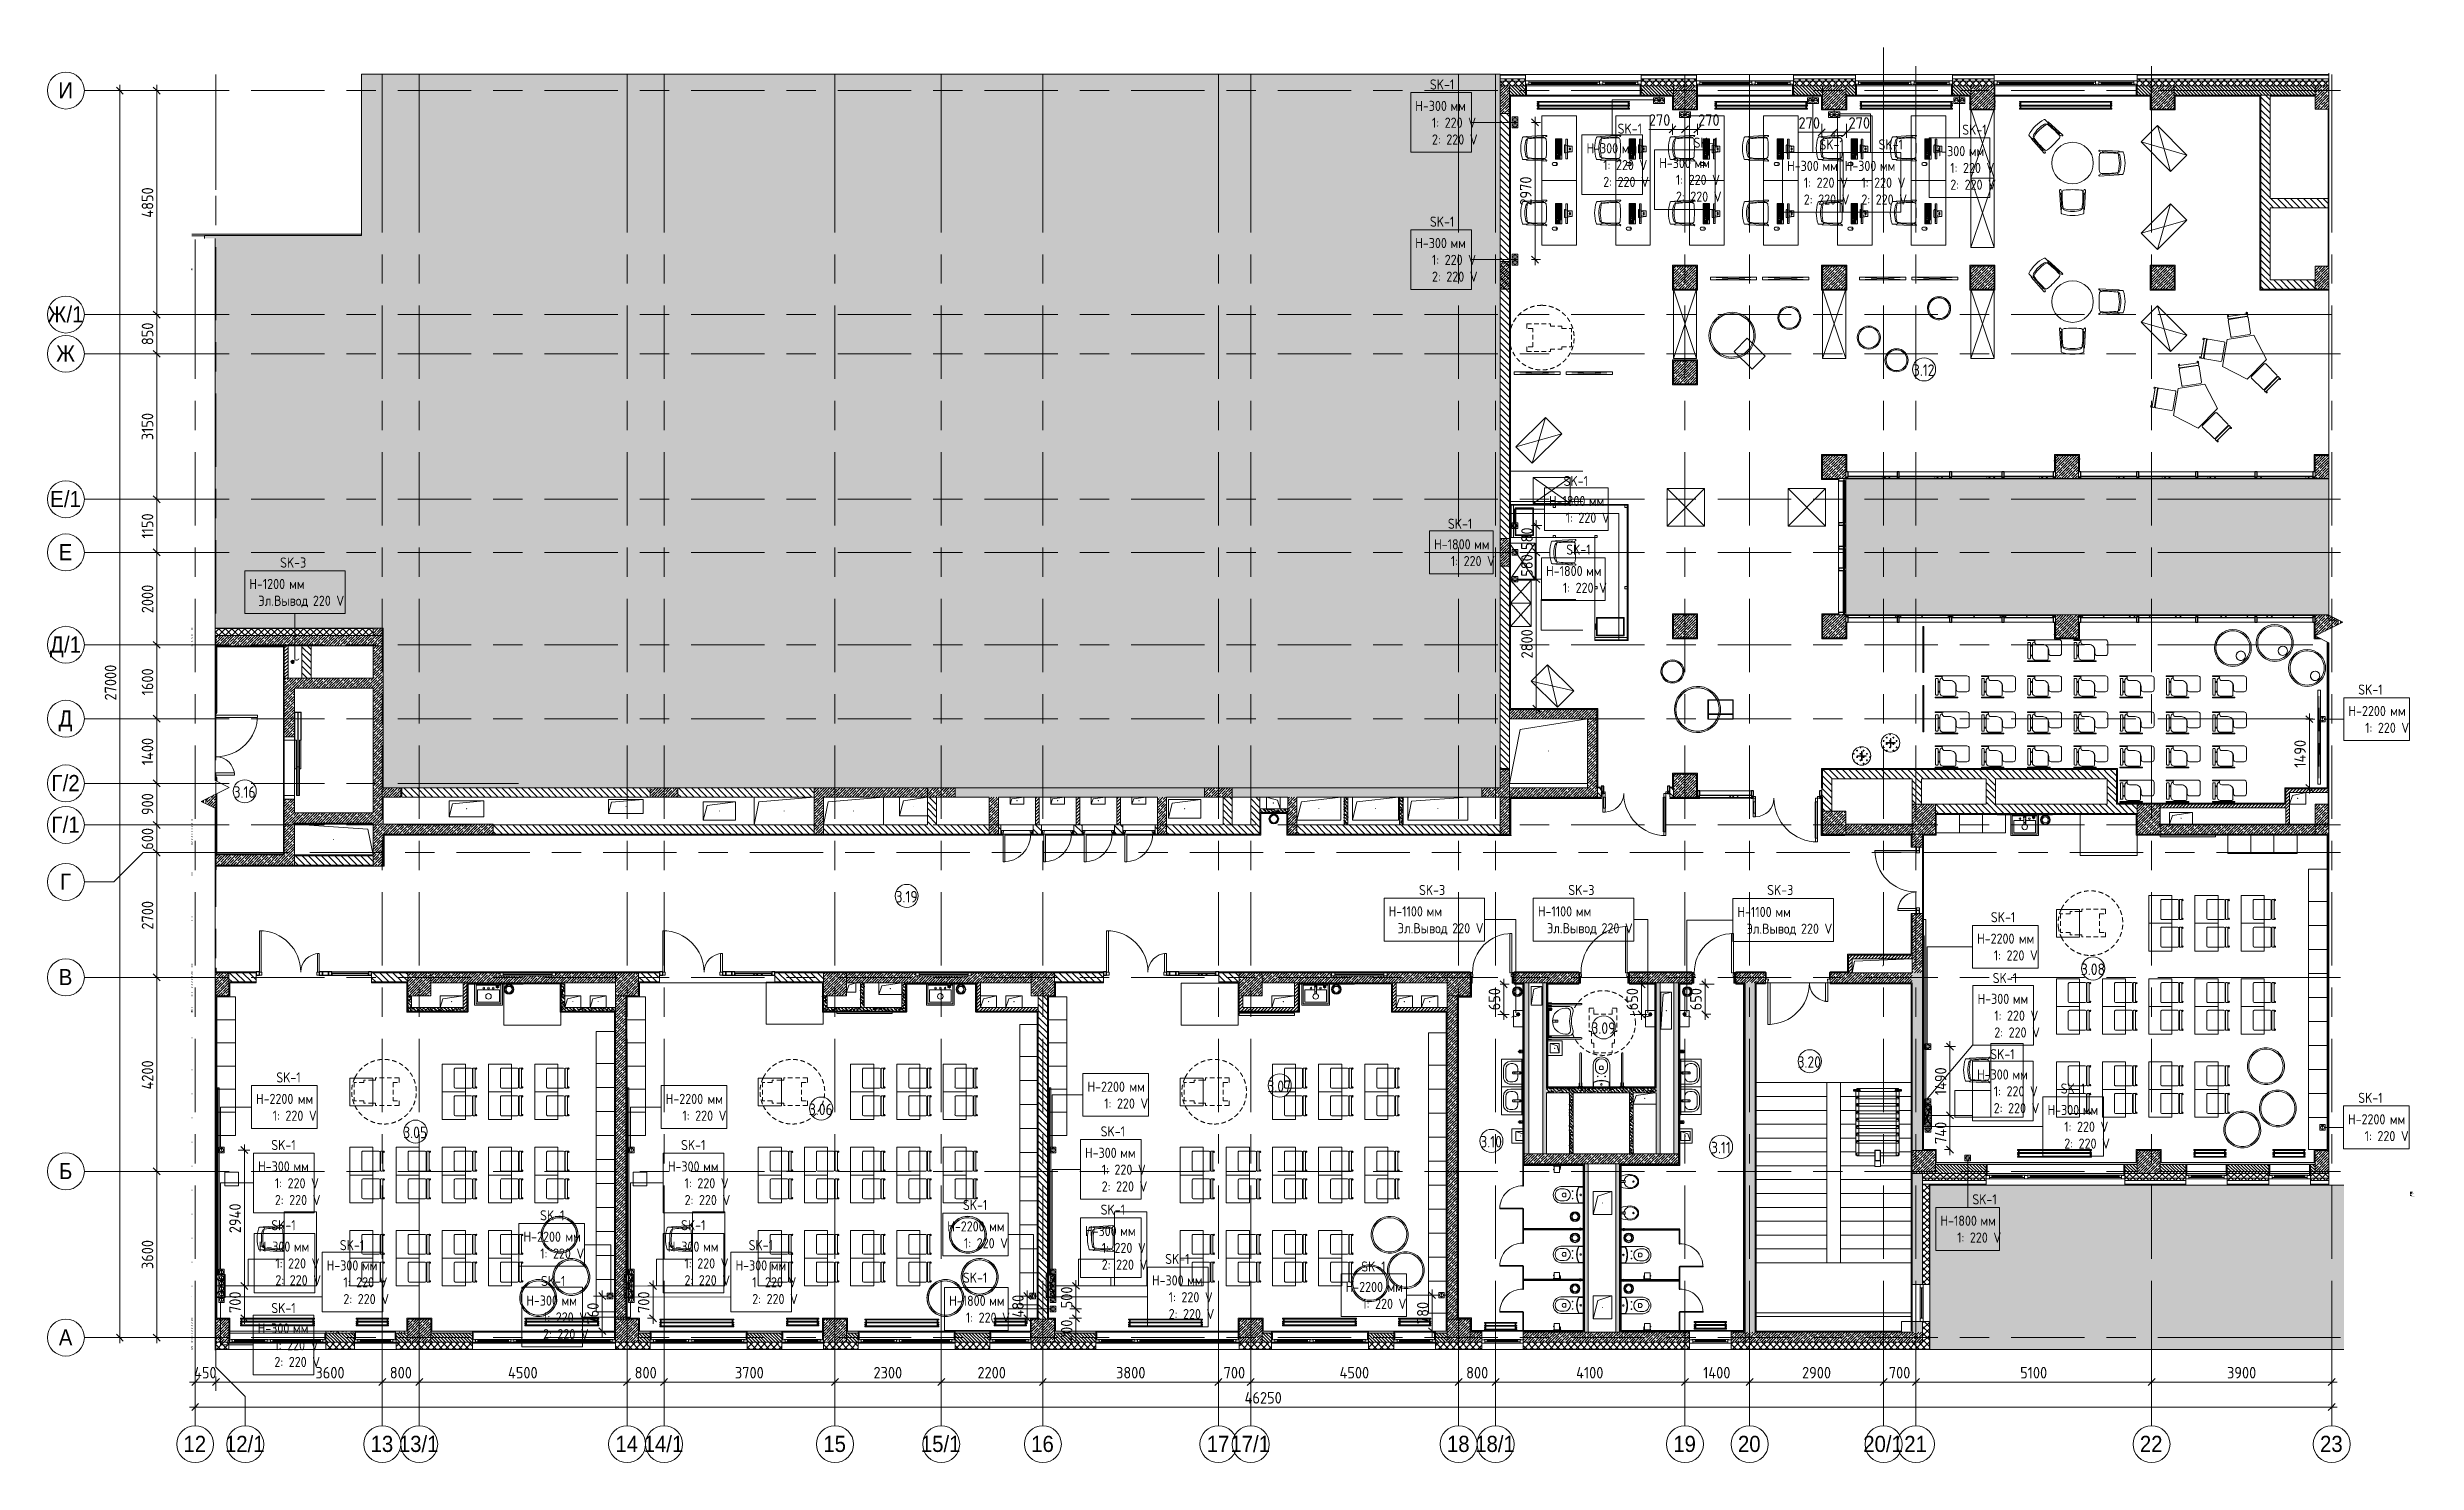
# Model space of a CAD drawing. Header units: millimetres. Extents: x 35111 to 235598, y -8553 to 29000.
# Drawn here: x 35111 to 86398, y -2706 to 27934 of the extents above; entities that cross this region are included whole.
import ezdxf

# ---------------------------------------------------------------- set-up
doc = ezdxf.new("R2010")
doc.units = ezdxf.units.MM
doc.linetypes.add('200_ШТРИХ__ш1_п0_6_', pattern=[160, 100, -60])
doc.linetypes.add('Осевая', pattern=[3175, 635, -476.25, 1587.5, -476.25])
for name, color, linetype, lineweight in [('0-1', 7, 'Continuous', 9), ('A-ANNO-DIMS', 7, 'Continuous', 9), ('A-ANNO-DIMS-100', 7, 'Continuous', 9), ('A-AREA-IDEN', 7, 'Continuous', 9), ('A-DETL', 7, 'Continuous', 9), ('A-DETL-GENF', 7, 'Continuous', 9), ('A-DOOR', 7, 'Continuous', 9), ('A-DOOR-1', 7, 'Continuous', 13), ('A-DOOR-FRAM', 7, 'Continuous', 13), ('A-DOOR-FRAM-1', 7, 'Continuous', 9), ('A-GENM', 7, 'Continuous', 9), ('A-GENM-1', 7, 'Continuous', 25), ('A-GLAZ', 7, 'Continuous', 9), ('A-GLAZ-1', 7, 'Continuous', 13), ('A-GLAZ-CURT', 7, 'Continuous', 9), ('A-GLAZ-CURT-1', 7, 'Continuous', 25), ('A-GLAZ-CWMG', 7, 'Continuous', 9), ('A-GLAZ-CWMG-1', 7, 'Continuous', 25), ('A-WALL', 7, 'Continuous', 9), ('E-ELEC-FIXT-IDEN', 7, 'Continuous', 9), ('G-ANNO-TEXT', 7, 'Continuous', 9), ('I-FURN', 7, 'Continuous', 9), ('I-WALL', 7, 'Continuous', 9), ('M-EQPM', 7, 'Continuous', 9), ('P-SANR-FIXT', 7, 'Continuous', 9), ('P-SANR-FIXT-1', 7, 'Continuous', 13), ('S-COLS', 7, 'Continuous', 9), ('S-STRS-1', 7, 'Continuous', 9), ('Оси', 7, 'Continuous', 9), ('Оси-1', 7, 'Continuous', 20), ('Оси-2', 7, 'Осевая', 9), ('Электрические приборы', 7, 'Continuous', 9)]:
    doc.layers.add(name, color=color, linetype=linetype, lineweight=lineweight)
for name, color, linetype, lineweight, true_color in [('A-DETL-GENF-1', 7, 'Continuous', 9, 0xd4d4d4), ('A-DETL-GENF-2', 1, 'Continuous', 9, 0xff0000), ('A-WALL-1', 7, 'Continuous', 9, 0x3c3c3c), ('A-WALL-FNSH-1', 7, 'Continuous', 9, 0x3c3c3c), ('G-ANNO-TEXT-1', 7, 'Continuous', 9, 0x3c3c3c), ('I-FURN-1', 7, 'Continuous', 9, 0xf0f0f0), ('I-FURN-2', 7, '200_ШТРИХ__ш1_п0_6_', 9, 0xf0f0f0), ('Оси розеток', 7, 'Continuous', 9, 0xff1e23)]:
    doc.layers.add(name, color=color, linetype=linetype, lineweight=lineweight, true_color=true_color)
doc.styles.add('Arial', font='arial.ttf', dxfattribs={"width": 0.9, "height": 350})
doc.styles.add('GOST Common', font='GOST_Common.ttf', dxfattribs={"width": 0.9, "height": 250})
doc.styles.add('GOST Common_1', font='GOST_Common.ttf', dxfattribs={"width": 0.9, "height": 220})
doc.styles.add('GOST Common_2', font='GOST_Common.ttf', dxfattribs={"width": 0.9, "height": 3.5})
doc.styles.add('GOST Common_3', font='GOST_Common.ttf', dxfattribs={"width": 0.9, "height": 2.5})
doc.styles.add('GOST Common_4', font='GOST_Common.ttf', dxfattribs={"width": 0.9, "height": 2})
doc.styles.add('ISOCPEUR', font='isocpeur.ttf', dxfattribs={"width": 0.9, "height": 250})
doc.styles.add('ISOCPEUR_B', font='', dxfattribs={"height": 2.5})
doc.styles.get('ISOCPEUR_B').set_extended_font_data('ISOCPEUR', bold=True)
doc.dimstyles.new('ISO-2_5_0_9К_БОЛЬШОЙ', dxfattribs={"dimscale": 304.8, "dimtxt": 248.995294, "dimasz": 0.492126, "dimexe": 0.393701, "dimexo": 0.984252, "dimgap": 0, "dimtad": 1, "dimdec": 0, "dimrnd": 10, "dimzin": 0, "dimdsep": 46, "dimtxsty": 'ISOCPEUR', "dimblk1": 'OBLIQUE', "dimblk2": 'OBLIQUE', "dimsah": 1, "dimcen": 0.09, "dimdle": 0.393701, "dimazin": 0, "dimtfac": 1, "dimtdec": 4, "dimtix": 1, "dimtmove": 0, "dimatfit": 3, "dimfxl": 1, "dimtvp": 1, "dimtolj": 1, "dimtzin": 0, "dimarcsym": 2})
doc.dimstyles.new('ISO-2_5_0_9К_БОЛЬШОЙ_1', dxfattribs={"dimscale": 304.8, "dimtxt": 248.995294, "dimasz": 0.492126, "dimexe": 0.393701, "dimexo": 0.984252, "dimgap": 0, "dimtad": 1, "dimdec": 0, "dimrnd": 10, "dimzin": 0, "dimdsep": 46, "dimtxsty": 'ISOCPEUR', "dimblk1": 'OBLIQUE', "dimblk2": 'OBLIQUE', "dimsah": 1, "dimcen": 0.09, "dimdle": 0.393701, "dimazin": 0, "dimtfac": 1, "dimtdec": 4, "dimtix": 1, "dimtmove": 2, "dimatfit": 3, "dimfxl": 1, "dimtvp": 1, "dimtolj": 1, "dimtzin": 0, "dimarcsym": 2})
doc.dimstyles.new('ISO-2_5_0_9К_БОЛЬШОЙ_2', dxfattribs={"dimscale": 304.8, "dimtxt": 248.995294, "dimasz": 0.492126, "dimexe": 0.393701, "dimexo": 0.984252, "dimgap": 0, "dimtad": 1, "dimdec": 0, "dimrnd": 10, "dimzin": 0, "dimdsep": 46, "dimtxsty": 'ISOCPEUR', "dimblk1": 'OBLIQUE', "dimblk2": 'OBLIQUE', "dimsah": 1, "dimcen": 0.09, "dimdle": 0.393701, "dimazin": 0, "dimtfac": 1, "dimtdec": 4, "dimtix": 1, "dimtmove": 1, "dimatfit": 3, "dimfxl": 1, "dimtvp": 1, "dimtolj": 1, "dimtzin": 0, "dimarcsym": 2})
pattern_1 = [(45, (0, 0), (-57.02463, 57.02463), []), (45, (57.025, 0), (-57.02463, 57.02463), [100.806, -20.161, 3.353, -16.808])]
pattern_2 = [(135, (0, 0), (-35.35534, -35.35534), [])]
pattern_3 = [(45, (0, 0), (-70.71068, 70.71068), []), (135, (0, 0), (-70.71068, -70.71068), [])]
pattern_4 = [(135, (0, 0), (-70.71068, -70.71068), [])]
pattern_5 = [(135, (0, 0), (-75.43415, -75.43415), [106.68, -17.78, 3.556, -17.78]), (135, (0, 75.39), (-75.43415, -75.43415), []), (50, (0, 0), (127.52922, -11.15758), [13.335, -146.685]), (355, (0, 0), (-24.66966, 133.74002), [10.668, -117.348]), (100.451, (10.63, -0.93), (102.85973, 122.58178), [11.333, -124.663]), (46.184, (0, 35.56), (189.75516, -29.43036), [20.002, -220.027]), (96.636, (15.81, 33.1), (166.1822, 173.1996), [17, -186.995]), (351.184, (0, 35.56), (166.18393, 173.1976), [16.002, -176.022]), (21, (17.78, 26.67), (106.13027, -71.58603), [13.335, -146.685]), (326, (17.78, 26.67), (43.26188, 128.93175), [10.668, -117.348]), (71.451, (26.62, 20.7), (149.39198, 57.34505), [11.333, -124.663]), (37.5, (0, 0), (2.162228, 59.188357), [3.353, -112.573, 3.353, -115.773, -117.792]), (37.5, (0, 0), (2.162228, 59.188357), [-235.052, 3.353, -114.44]), (7.5, (0, 0), (46.773857, 70.12615), [3.353, -64.567, 3.353, -109.906, -44.894]), (7.5, (0, 0), (46.773857, 70.12615), [-181.178, 3.353, -41.542]), (327.5, (-39.65, 0), (94.91367, -4.010093), [3.353, -41.097, 3.353, -135.331, -184.023]), (327.5, (-39.65, 0), (94.91367, -4.010093), [-183.134, 3.353, -180.67]), (317.5, (-57.43, 0), (103.69057, 17.79882), [3.353, -54.432, 3.353, -88.748, -130.683]), (317.5, (-57.43, 0), (103.69057, 17.79882), [-149.885, 3.353, -127.33])]
pattern_6 = [(45, (0, 0), (-35.35534, 35.35534), [])]
pattern_7 = [(0, (0, 0), (121.92, 30.48), [10.058, -81.382, 10.058, -81.382, -487.68]), (0, (0, 0), (121.92, 30.48), [-182.88, 10.058, -172.822, 10.058, -81.382, -213.36]), (0, (0, 0), (121.92, 30.48), [-457.2, 10.058, -50.902, 10.058, -142.342]), (120, (45.72, 15.24), (-87.356454, 90.345817), [10.058, -81.382, 10.058, -81.382, -487.68]), (120, (45.72, 15.24), (-87.356454, 90.345817), [-182.88, 10.058, -172.822, 10.058, -81.382, -213.36]), (120, (45.72, 15.24), (-87.356454, 90.345817), [-457.2, 10.058, -50.902, 10.058, -142.342]), (240, (60.96, 76.2), (-34.563546, -120.825817), [10.058, -81.382, 10.058, -81.382, -487.68]), (240, (60.96, 76.2), (-34.563546, -120.825817), [-182.88, 10.058, -172.822, 10.058, -81.382, -213.36]), (240, (60.96, 76.2), (-34.563546, -120.825817), [-457.2, 10.058, -50.902, 10.058, -142.342])]
pattern_8 = [(45, (50, 50), (-199.9995, 0), [141.421, -141.421]), (45, (100, 50), (-199.9995, 0), [70.711, -212.132]), (45, (50, 100), (-199.9995, 0), [70.711, -212.132])]

msp = doc.modelspace()

# ---------------------------------------------------------------- texts
at = {"layer": 'A-AREA-IDEN', "char_height": 250, "attachment_point": 1, "style": 'GOST Common'}
for s, insert, width in [('3.12', (75493.5, 21071), 606.076), ('3.16', (39141, 11936.3), 606.076), ('3.19', (53470.3, 9670.9), 606.076), ('3.08', (79130, 8100.4), 663.797), ('3.09', (68535.4, 6825.9), 663.797), ('3.20', (72996.7, 6091.3), 663.797), ('3.07', (61521.3, 5568.1), 663.797), ('3.06', (51595.2, 5068.1), 663.797), ('3.05', (42813.7, 4568.1), 663.797), ('3.10', (66128.8, 4366.4), 606.076), ('3.11', (71123.8, 4240.3), 548.354)]:
    msp.add_mtext(s, dxfattribs=dict(at, insert=insert, width=width))
at = {"layer": 'E-ELEC-FIXT-IDEN', "char_height": 220, "attachment_point": 1, "style": 'GOST Common_1'}
for s, insert, width in [('SK-1', (65038.2, 27241.4), 656.582), ('H-300 ', (64722.3, 26777.4), 923.544), ('мм', (65484.3, 26777.4), 375.19), ('   1: 220 V', (64722.3, 26413.6), 1291.519), ('SK-1', (69101.6, 26284.2), 656.582), ('SK-1', (76561.7, 26262.3), 656.582), ('   2: 220 V', (64722.3, 26049.8), 1342.025), ('H-300 ', (68429.8, 25860.2), 923.544), ('мм', (69191.8, 25860.2), 375.19), ('SK-1', (70746.2, 25982.3), 656.582), ('SK-1', (73470.9, 25942.3), 656.582), ('SK-1', (74749.9, 25942.3), 656.582), ('H-300 ', (75942.7, 25798.3), 923.544), ('мм', (76704.7, 25798.3), 375.19), ('   1: 220 V', (68429.8, 25496.4), 1291.519), ('   2: 220 V', (68429.8, 25132.6), 1342.025), ('H-300 ', (70003.3, 25540.2), 923.544), ('   1: 220 V', (70003.3, 25176.4), 1291.519), ('мм', (70765.3, 25540.2), 375.19), ('H-300 ', (72772.4, 25478.3), 923.544), ('мм', (73534.4, 25478.3), 375.19), ('H-300 ', (74018.6, 25478.3), 923.544), ('мм', (74780.6, 25478.3), 375.19), ('   1: 220 V', (75942.7, 25434.5), 1291.519), ('   2: 220 V', (70003.3, 24812.6), 1342.025), ('   1: 220 V', (72772.4, 25114.5), 1291.519), ('   2: 220 V', (72772.4, 24750.7), 1342.025), ('   1: 220 V', (74018.6, 25114.5), 1291.519), ('   2: 220 V', (74018.6, 24750.7), 1342.025), ('   2: 220 V', (75942.7, 25070.7), 1342.025), ('SK-1', (65038.2, 24271.4), 656.582), ('H-300 ', (64722.3, 23807.4), 923.544), ('мм', (65484.3, 23807.4), 375.19), ('   1: 220 V', (64722.3, 23443.6), 1291.519), ('   2: 220 V', (64722.3, 23079.8), 1342.025), ('SK-1', (67932.6, 18656.4), 656.582), ('H-1800 ', (67616.7, 18224), 1046.202), ('мм', (68479.9, 18224), 375.19), ('SK-1', (65427.4, 17730.3), 656.582), ('   1: 220 V', (67616.7, 17860.2), 1291.519), ('H-1800 ', (65131.5, 17286.3), 1046.202), ('мм', (65994.7, 17286.3), 375.19), ('SK-1', (67989.9, 17171.3), 656.582), ('H-1200 ', (39482.1, 16426.7), 1046.202), ('SK-3', (40147.6, 16890.7), 699.873), ('   1: 220 V', (65131.5, 16922.5), 1291.519), ('H-1800 ', (67556, 16707.3), 1046.202), ('мм', (68419.2, 16707.3), 375.19), ('Эл', (39678.6, 16062.9), 339.114), ('Вывод', (40017.9, 16062.9), 873.038), ('мм', (40345.3, 16426.7), 375.19), (' 220 V', (40738.2, 16062.9), 865.822), ('   1: 220 V', (67556, 16343.5), 1291.519), ('\\fGOST Common|b0|i0|c204|p34|;\\W.9;.', (39958.4, 16062.9), 72.152), ('SK-1', (85133.4, 14140.3), 656.582), ('H-2200 ', (84923.4, 13676.3), 1096.708), ('мм', (85828.2, 13676.3), 375.19), ('   1: 220 V', (84923.4, 13312.5), 1291.519), ('SK-3', (64802.7, 9801.3), 699.873), ('SK-3', (68033.6, 9801.3), 699.873), ('SK-3', (72337.9, 9802.3), 699.873), ('H-1100 ', (64146.1, 9337.3), 995.696), ('мм', (64967.6, 9337.3), 375.19), ('H-1100 ', (67377, 9337.3), 995.696), ('мм', (68198.5, 9337.3), 375.19), ('H-1100 ', (71695.9, 9326.4), 995.696), ('мм', (72517.4, 9326.4), 375.19), ('Эл', (64342.6, 8973.5), 339.114), ('\\fGOST Common|b0|i0|c204|p34|;\\W.9;.', (64622.4, 8973.5), 72.152), ('Вывод', (64681.9, 8973.5), 873.038), (' 220 V', (65402.2, 8973.5), 865.822), ('Эл', (67573.5, 8973.5), 339.114), ('\\fGOST Common|b0|i0|c204|p34|;\\W.9;.', (67853.3, 8973.5), 72.152), ('Вывод', (67912.8, 8973.5), 873.038), (' 220 V', (68633.1, 8973.5), 865.822), ('Эл', (71892.3, 8962.6), 339.114), ('\\fGOST Common|b0|i0|c204|p34|;\\W.9;.', (72172.1, 8962.6), 72.152), ('Вывод', (72231.7, 8962.6), 873.038), (' 220 V', (72952, 8962.6), 865.822), ('H-2200 ', (76884.4, 8748), 1096.708), ('SK-1', (77181, 9212), 656.582), ('   1: 220 V', (76884.4, 8384.2), 1291.519), ('мм', (77789.3, 8748), 375.19), ('SK-1', (77221, 7894.3), 656.582), ('H-300 ', (76894.9, 7444.2), 923.544), ('мм', (77656.9, 7444.2), 375.19), ('   1: 220 V', (76894.9, 7080.4), 1291.519), ('   2: 220 V', (76894.9, 6716.6), 1342.025), ('SK-1', (77167.4, 6245.7), 656.582), ('SK-1', (40066.2, 5742.5), 656.582), ('H-300 ', (76884.4, 5806.6), 923.544), ('мм', (77646.4, 5806.6), 375.19), ('H-2200 ', (39627, 5278.5), 1096.708), ('мм', (40531.8, 5278.5), 375.19), ('H-2200 ', (48497, 5278.5), 1096.708), ('мм', (49401.8, 5278.5), 375.19), ('H-2200 ', (57627.7, 5541.8), 1096.708), ('   1: 220 V', (57627.7, 5178), 1291.519), ('мм', (58532.6, 5541.8), 375.19), ('   1: 220 V', (76884.4, 5442.8), 1291.519), ('SK-1', (78693.1, 5502.8), 656.582), ('SK-1', (85133.4, 5301.3), 656.582), ('   1: 220 V', (39627, 4914.7), 1291.519), ('   1: 220 V', (48497, 4914.7), 1291.519), ('   2: 220 V', (76884.4, 5079), 1342.025), ('H-300 ', (78410.1, 5038.8), 923.544), ('   1: 220 V', (78410.1, 4675), 1291.519), ('мм', (79172.1, 5038.8), 375.19), ('H-2200 ', (84913.9, 4837.3), 1096.708), ('мм', (85818.7, 4837.3), 375.19), ('SK-1', (39957.2, 4280.1), 656.582), ('SK-1', (48827.2, 4280.1), 656.582), ('H-300 ', (57573.8, 4110.7), 923.544), ('SK-1', (57910.4, 4574.7), 656.582), ('   2: 220 V', (78410.1, 4311.2), 1342.025), ('   1: 220 V', (84913.9, 4473.5), 1291.519), ('H-300 ', (39674.1, 3816.1), 923.544), ('мм', (40436.1, 3816.1), 375.19), ('H-300 ', (48544.1, 3816.1), 923.544), ('мм', (49306.1, 3816.1), 375.19), ('   1: 220 V', (57573.8, 3746.9), 1291.519), ('мм', (58335.8, 4110.7), 375.19), ('   1: 220 V', (39674.1, 3452.3), 1291.519), ('   2: 220 V', (39674.1, 3088.5), 1342.025), ('   1: 220 V', (48544.1, 3452.3), 1291.519), ('   2: 220 V', (48544.1, 3088.5), 1342.025), ('   2: 220 V', (57573.8, 3383.1), 1342.025), ('SK-1', (76781.1, 3104.2), 656.582), ('SK-1', (45775.9, 2758.2), 656.582), ('SK-1', (54928.3, 2982), 656.582), ('SK-1', (57910.4, 2880.9), 656.582), ('H-1800 ', (76091.3, 2640.2), 1046.202), ('мм', (76954.5, 2640.2), 375.19), ('H-300 ', (39685.9, 2080.1), 923.544), ('SK-1', (39957.2, 2544.1), 656.582), ('SK-1', (41441.1, 2112.2), 656.582), ('H-2200 ', (45418.6, 2294.2), 1096.708), ('мм', (46323.4, 2294.2), 375.19), ('H-300 ', (48541.6, 2080.1), 923.544), ('SK-1', (48827.2, 2544.1), 656.582), ('SK-1', (50291.1, 2112.2), 656.582), ('H-2200 ', (54591.7, 2518), 1096.708), ('   1: 220 V', (54591.7, 2154.2), 1291.519), ('мм', (55496.5, 2518), 375.19), ('H-300 ', (57573.8, 2416.9), 923.544), ('   1: 220 V', (57573.8, 2053.1), 1291.519), ('мм', (58335.8, 2416.9), 375.19), ('   1: 220 V', (76091.3, 2276.4), 1291.519), ('   1: 220 V', (39685.9, 1716.3), 1291.519), ('мм', (40447.9, 2080.1), 375.19), ('H-300 ', (41158.1, 1672.3), 923.544), ('мм', (41920.1, 1672.3), 375.19), ('   1: 220 V', (45418.6, 1930.4), 1291.519), ('   1: 220 V', (48541.6, 1716.3), 1291.519), ('мм', (49303.6, 2080.1), 375.19), ('H-300 ', (50008.1, 1672.3), 923.544), ('мм', (50770.1, 1672.3), 375.19), ('   2: 220 V', (57573.8, 1689.3), 1342.025), ('SK-1', (59306.6, 1813.1), 656.582), ('SK-1', (63551.6, 1650), 656.582), ('   2: 220 V', (39685.9, 1352.5), 1342.025), ('   1: 220 V', (41158.1, 1308.5), 1291.519), ('SK-1', (45794.9, 1335.9), 656.582), ('   2: 220 V', (48541.6, 1352.5), 1342.025), ('   1: 220 V', (50008.1, 1308.5), 1291.519), ('SK-1', (54928.3, 1407.2), 656.582), ('H-300 ', (59023.5, 1349.1), 923.544), ('мм', (59785.5, 1349.1), 375.19), ('H-2200 ', (63215, 1206), 1096.708), ('мм', (64119.8, 1206), 375.19), ('SK-1', (39957.2, 749.9), 656.582), ('   2: 220 V', (41158.1, 944.7), 1342.025), ('H-300 ', (45479, 911.9), 923.544), ('   1: 220 V', (45479, 548.1), 1291.519), ('мм', (46241, 911.9), 375.19), ('   2: 220 V', (50008.1, 944.7), 1342.025), ('H-1800 ', (54633.1, 906.6), 1046.202), ('   1: 220 V', (54633.1, 542.8), 1291.519), ('мм', (55496.3, 906.6), 375.19), ('   1: 220 V', (59023.5, 985.3), 1291.519), ('   2: 220 V', (59023.5, 621.5), 1342.025), ('   1: 220 V', (63215, 842.2), 1291.519), ('H-300 ', (39664.8, 309.9), 923.544), ('мм', (40426.8, 309.9), 375.19), ('   2: 220 V', (45479, 184.3), 1342.025), ('   1: 220 V', (39664.8, -53.9), 1291.519), ('   2: 220 V', (39664.8, -417.7), 1342.025)]:
    msp.add_mtext(s, dxfattribs=dict(at, insert=insert, width=width))
at = {"layer": 'G-ANNO-TEXT', "attachment_point": 1}
for s, insert, char_height, width, style in [('\\LУсловные', (86260, 3155.3), 3.5, 22.151, 'GOST Common_2'), ('\\LПримечания', (86260, 3078), 3.5, 28.428, 'GOST Common_2'), ('+0.000', (86267.5, 3133.7), 2.5, 10.534, 'GOST Common_3'), ('SK4', (86268.1, 3107.9), 2.5, 7.456, 'ISOCPEUR_B'), ('SK1', (86268.5, 3126), 2.5, 6.574, 'ISOCPEUR_B'), ('01', (86271, 3143.3), 2.5, 3.319, 'GOST Common_3'), ('\\L\\fGOST Common|b0|i0|c204|p34|;\\W.9;\\L ', (86278.3, 3155.3), 3.5, 1.299, 'GOST Common_2'), ('\\Lобозначения', (86279.3, 3155.3), 3.5, 30.159, 'GOST Common_2'), ('Номер', (86284.4, 3143.3), 2.5, 10.173, 'GOST Common_3'), ('Отметка', (86287.3, 3133.7), 2.5, 15.296, 'GOST Common_3'), ('Отметка', (86287.3, 3116.1), 2.5, 15.296, 'GOST Common_3'), ('Отметка', (86287.3, 3099.2), 2.5, 15.296, 'GOST Common_3'), ('Марка', (86287.3, 3121.5), 2.5, 10.678, 'GOST Common_3'), ('Марка', (86287.3, 3105.3), 2.5, 10.678, 'GOST Common_3'), ('Вывод', (86287.3, 3092.6), 2.5, 10.246, 'GOST Common_3'), ('Розетка', (86287.3, 3085.7), 2.5, 14.43, 'GOST Common_3'), ('\\fGOST Common|b0|i0|c204|p34|;\\W.9; ', (86292.8, 3143.3), 2.5, 0.938, 'GOST Common_3'), ('помещения', (86293.6, 3143.3), 2.5, 18.543, 'GOST Common_3'), ('\\fGOST Common|b0|i0|c204|p34|;\\W.9; ', (86295.8, 3092.6), 2.5, 0.938, 'GOST Common_3'), ('\\fGOST Common|b0|i0|c204|p34|;\\W.9; ', (86296.1, 3121.5), 2.5, 0.938, 'GOST Common_3'), ('\\fGOST Common|b0|i0|c204|p34|;\\W.9; ', (86296.1, 3105.3), 2.5, 0.938, 'GOST Common_3'), ('электрический', (86296.6, 3092.6), 2.5, 25.542, 'GOST Common_3'), ('электротехнического', (86296.9, 3121.5), 2.5, 37.735, 'GOST Common_3'), ('устройсв', (86296.9, 3105.3), 2.5, 15.513, 'GOST Common_3'), ('\\fGOST Common|b0|i0|c204|p34|;\\W.9; ', (86300, 3133.7), 2.5, 0.938, 'GOST Common_3'), ('\\fGOST Common|b0|i0|c204|p34|;\\W.9; ', (86300, 3116.1), 2.5, 0.938, 'GOST Common_3'), ('\\fGOST Common|b0|i0|c204|p34|;\\W.9; ', (86300, 3099.2), 2.5, 0.938, 'GOST Common_3'), ('оси', (86300.7, 3116.1), 2.5, 5.556, 'GOST Common_3'), ('оси', (86300.7, 3099.2), 2.5, 5.556, 'GOST Common_3'), ('чистого', (86300.7, 3133.7), 2.5, 13.853, 'GOST Common_3'), ('\\fGOST Common|b0|i0|c204|p34|;\\W.9; ', (86305.3, 3116.1), 2.5, 0.938, 'GOST Common_3'), ('\\fGOST Common|b0|i0|c204|p34|;\\W.9; ', (86305.3, 3099.2), 2.5, 0.938, 'GOST Common_3'), ('прибора', (86306.1, 3116.1), 2.5, 13.853, 'GOST Common_3'), ('прибора', (86306.1, 3099.2), 2.5, 13.853, 'GOST Common_3'), ('\\fGOST Common|b0|i0|c204|p34|;\\W.9; ', (86309.7, 3105.3), 2.5, 0.938, 'GOST Common_3'), ('связи', (86310.5, 3105.3), 2.5, 9.308, 'GOST Common_3'), ('\\fGOST Common|b0|i0|c204|p34|;\\W.9; ', (86312.2, 3133.7), 2.5, 0.938, 'GOST Common_3'), ('пола', (86312.9, 3133.7), 2.5, 8.009, 'GOST Common_3'), ('\\fGOST Common|b0|i0|c204|p34|;\\W.9; ', (86317.5, 3116.1), 2.5, 0.938, 'GOST Common_3'), ('\\fGOST Common|b0|i0|c204|p34|;\\W.9; ', (86317.5, 3099.2), 2.5, 0.938, 'GOST Common_3'), ('от', (86318.3, 3116.1), 2.5, 4.401, 'GOST Common_3'), ('от', (86318.3, 3099.2), 2.5, 4.401, 'GOST Common_3'), ('\\fGOST Common|b0|i0|c204|p34|;\\W.9; ', (86319.5, 3133.7), 2.5, 0.938, 'GOST Common_3'), ('\\fGOST Common|b0|i0|c204|p34|;\\W.9; ', (86321.9, 3116.1), 2.5, 0.938, 'GOST Common_3'), ('\\fGOST Common|b0|i0|c204|p34|;\\W.9; ', (86321.9, 3099.2), 2.5, 0.938, 'GOST Common_3'), ('учп', (86322.7, 3116.1), 2.5, 5.844, 'GOST Common_3'), ('учп', (86322.7, 3099.2), 2.5, 5.844, 'GOST Common_3'), ('\\fGOST Common|b0|i0|c204|p34|;\\W.9; ', (86328.1, 3121.5), 2.5, 0.938, 'GOST Common_3'), ('оборудования', (86328.8, 3121.5), 2.5, 23.594, 'GOST Common_3'), (' 0,000', (86327.5, 3116.1), 2.5, 9.668, 'GOST Common_3'), (' 0,000', (86327.5, 3099.2), 2.5, 9.668, 'GOST Common_3'), ('1.', (86260, 3070.3), 2.5, 5.412, 'GOST Common_3'), ('2.', (86260, 3066.1), 2.5, 5.412, 'GOST Common_3'), ('3.', (86260, 3057.6), 2.5, 5.412, 'GOST Common_3'), ('4.', (86260, 3053.4), 2.5, 5.412, 'GOST Common_3'), ('7.', (86260, 3040.7), 2.5, 5.412, 'GOST Common_3'), ('5.', (86260, 3049.2), 2.5, 5.412, 'GOST Common_3'), ('6.', (86260, 3044.9), 2.5, 5.412, 'GOST Common_3'), ('8.', (86260, 3032.2), 2.5, 5.412, 'GOST Common_3'), ('За', (86264.4, 3070.3), 2.5, 4.257, 'GOST Common_3'), ('мм', (86264.4, 3061.9), 2.5, 4.329, 'GOST Common_3'), ('См', (86264.4, 3057.6), 2.5, 4.113, 'GOST Common_3'), ('Смотреть', (86264.4, 3053.4), 2.5, 16.811, 'GOST Common_3'), ('Электрификацию', (86264.4, 3044.9), 2.5, 29.438, 'GOST Common_3'), ('Объемы', (86264.4, 3032.2), 2.5, 12.699, 'GOST Common_3'), ('Все', (86264.4, 3066.1), 2.5, 5.844, 'GOST Common_3'), ('Коробки', (86264.4, 3049.2), 2.5, 13.853, 'GOST Common_3'), ('Подключение', (86264.4, 3040.7), 2.5, 22.078, 'GOST Common_3'), ('производителя', (86264.4, 3036.5), 2.5, 25.686, 'GOST Common_3'), ('\\fGOST Common|b0|i0|c204|p34|;\\W.9; ', (86268, 3061.9), 2.5, 0.938, 'GOST Common_3'), ('. ', (86267.8, 3057.6), 2.5, 1.732, 'GOST Common_3'), ('по', (86268.8, 3061.9), 2.5, 3.896, 'GOST Common_3'), ('\\fGOST Common|b0|i0|c204|p34|;\\W.9; ', (86269.3, 3066.1), 2.5, 0.938, 'GOST Common_3'), ('развертки', (86269.3, 3057.6), 2.5, 18.11, 'GOST Common_3'), ('отметку', (86269.5, 3070.3), 2.5, 14.863, 'GOST Common_3'), ('розетки', (86270, 3066.1), 2.5, 13.997, 'GOST Common_3'), ('\\fGOST Common|b0|i0|c204|p34|;\\W.9; ', (86272, 3061.9), 2.5, 0.938, 'GOST Common_3'), ('оси', (86272.8, 3061.9), 2.5, 5.556, 'GOST Common_3'), ('\\fGOST Common|b0|i0|c204|p34|;\\W.9; ', (86274.9, 3032.2), 2.5, 0.938, 'GOST Common_3'), ('\\fGOST Common|b0|i0|c204|p34|;\\W.9; ', (86275.9, 3049.2), 2.5, 0.938, 'GOST Common_3'), ('материалов', (86275.7, 3032.2), 2.5, 20.635, 'GOST Common_3'), ('\\fGOST Common|b0|i0|c204|p34|;\\W.9;и', (86276.6, 3049.2), 2.5, 1.948, 'GOST Common_3'), ('\\fGOST Common|b0|i0|c204|p34|;\\W.9; ', (86277.4, 3061.9), 2.5, 0.938, 'GOST Common_3'), ('эл', (86278.1, 3061.9), 2.5, 3.896, 'GOST Common_3'), ('\\fGOST Common|b0|i0|c204|p34|;\\W.9; ', (86278.3, 3053.4), 2.5, 0.938, 'GOST Common_3'), ('\\fGOST Common|b0|i0|c204|p34|;\\W.9; ', (86278.3, 3049.2), 2.5, 0.938, 'GOST Common_3'), ('совместно', (86279.1, 3053.4), 2.5, 17.677, 'GOST Common_3'), ('разводка', (86279, 3049.2), 2.5, 15.873, 'GOST Common_3'), ('. ', (86281.3, 3061.9), 2.5, 1.732, 'GOST Common_3'), (' (', (86281.6, 3066.1), 2.5, 2.02, 'GOST Common_3'), ('\\fGOST Common|b0|i0|c204|p34|;\\W.9; ', (86282.7, 3040.7), 2.5, 0.938, 'GOST Common_3'), ('прибора', (86282.8, 3061.9), 2.5, 13.853, 'GOST Common_3'), (' ±0.000 ', (86281.8, 3070.3), 2.5, 12.41, 'GOST Common_3'), ('кроме', (86283.3, 3066.1), 2.5, 9.957, 'GOST Common_3'), ('\\fGOST Common|b0|i0|c204|p34|;\\W.9;и', (86283.4, 3040.7), 2.5, 1.948, 'GOST Common_3'), ('\\fGOST Common|b0|i0|c204|p34|;\\W.9; ', (86284.2, 3057.6), 2.5, 0.938, 'GOST Common_3'), ('\\fGOST Common|b0|i0|c204|p34|;\\W.9; ', (86285, 3040.7), 2.5, 0.938, 'GOST Common_3'), ('кухни', (86285, 3057.6), 2.5, 9.741, 'GOST Common_3'), ('\\fGOST Common|b0|i0|c204|p34|;\\W.9;.', (86285.6, 3036.5), 2.5, 0.794, 'GOST Common_3'), ('разводка', (86285.8, 3040.7), 2.5, 15.873, 'GOST Common_3'), ('\\fGOST Common|b0|i0|c204|p34|;\\W.9; ', (86288.7, 3044.9), 2.5, 0.938, 'GOST Common_3'), ('переговорных', (86289.5, 3044.9), 2.5, 23.594, 'GOST Common_3'), ('\\fGOST Common|b0|i0|c204|p34|;\\W.9; ', (86291.5, 3066.1), 2.5, 0.938, 'GOST Common_3'), ('\\fGOST Common|b0|i0|c204|p34|;\\W.9; ', (86292.1, 3049.2), 2.5, 0.938, 'GOST Common_3'), ('принята', (86292, 3070.3), 2.5, 14.358, 'GOST Common_3'), ('имеющих', (86292.2, 3066.1), 2.5, 15.08, 'GOST Common_3'), ('\\fGOST Common|b0|i0|c204|p34|;\\W.9; ', (86292.7, 3032.2), 2.5, 0.938, 'GOST Common_3'), ('устраиваются', (86292.9, 3049.2), 2.5, 24.676, 'GOST Common_3'), ('\\fGOST Common|b0|i0|c204|p34|;\\W.9; ', (86293, 3057.6), 2.5, 0.938, 'GOST Common_3'), ('\\fGOST Common|b0|i0|c204|p34|;\\W.9; ', (86293.7, 3053.4), 2.5, 0.938, 'GOST Common_3'), ('\\fGOST Common|b0|i0|c204|p34|;\\W.9;и', (86293.5, 3032.2), 2.5, 1.948, 'GOST Common_3'), ('для', (86293.8, 3057.6), 2.5, 5.844, 'GOST Common_3'), ('; ', (86294.2, 3061.9), 2.5, 1.876, 'GOST Common_3'), ('\\fGOST Common|b0|i0|c204|p34|;\\W.9;с', (86294.4, 3053.4), 2.5, 1.659, 'GOST Common_3'), ('\\fGOST Common|b0|i0|c204|p34|;\\W.9; ', (86295.1, 3032.2), 2.5, 0.938, 'GOST Common_3'), ('\\fGOST Common|b0|i0|c204|p34|;\\W.9; ', (86295.8, 3053.4), 2.5, 0.938, 'GOST Common_3'), ('оборудования', (86295.9, 3032.2), 2.5, 23.594, 'GOST Common_3'), ('листом', (86296.6, 3053.4), 2.5, 12.122, 'GOST Common_3'), ('\\fGOST Common|b0|i0|c204|p34|;\\W.9; ', (86298.6, 3057.6), 2.5, 0.938, 'GOST Common_3'), ('\\fGOST Common|b0|i0|c204|p34|;\\W.9; ', (86298.9, 3040.7), 2.5, 0.938, 'GOST Common_3'), ('высот', (86299.4, 3057.6), 2.5, 10.173, 'GOST Common_3'), ('внутренней', (86299.7, 3040.7), 2.5, 19.986, 'GOST Common_3'), ('\\fGOST Common|b0|i0|c204|p34|;\\W.9; ', (86303.9, 3070.3), 2.5, 0.938, 'GOST Common_3'), ('отметка', (86304.6, 3070.3), 2.5, 15.08, 'GOST Common_3'), ('\\fGOST Common|b0|i0|c204|p34|;\\W.9; ', (86304.7, 3066.1), 2.5, 0.938, 'GOST Common_3'), ('отдельно', (86305.5, 3066.1), 2.5, 16.09, 'GOST Common_3'), ('\\fGOST Common|b0|i0|c204|p34|;\\W.9; ', (86307.8, 3057.6), 2.5, 0.938, 'GOST Common_3'), (' "', (86306.6, 3053.4), 2.5, 2.597, 'GOST Common_3'), ('устройств', (86308.6, 3057.6), 2.5, 17.966, 'GOST Common_3'), ('План', (86308.7, 3053.4), 2.5, 8.225, 'GOST Common_3'), ('\\fGOST Common|b0|i0|c204|p34|;\\W.9; ', (86309, 3044.9), 2.5, 0.938, 'GOST Common_3'), ('\\fGOST Common|b0|i0|c204|p34|;\\W.9;и', (86309.7, 3044.9), 2.5, 1.948, 'GOST Common_3'), ('\\fGOST Common|b0|i0|c204|p34|;\\W.9; ', (86311.4, 3044.9), 2.5, 0.938, 'GOST Common_3'), ('комнат', (86312.1, 3044.9), 2.5, 12.627, 'GOST Common_3'), ('\\fGOST Common|b0|i0|c204|p34|;\\W.9; ', (86313.3, 3049.2), 2.5, 0.938, 'GOST Common_3'), ('\\fGOST Common|b0|i0|c204|p34|;\\W.9;в', (86314, 3049.2), 2.5, 1.948, 'GOST Common_3'), ('\\fGOST Common|b0|i0|c204|p34|;\\W.9; ', (86315.3, 3032.2), 2.5, 0.938, 'GOST Common_3'), ('\\fGOST Common|b0|i0|c204|p34|;\\W.9; ', (86315.5, 3053.4), 2.5, 0.938, 'GOST Common_3'), ('\\fGOST Common|b0|i0|c204|p34|;\\W.9; ', (86315.6, 3049.2), 2.5, 0.938, 'GOST Common_3'), ('\\fGOST Common|b0|i0|c204|p34|;\\W.9; ', (86316.2, 3040.7), 2.5, 0.938, 'GOST Common_3'), ('указаны', (86316.1, 3032.2), 2.5, 14.142, 'GOST Common_3'), ('размещения', (86316.3, 3053.4), 2.5, 20.563, 'GOST Common_3'), ('соответствии', (86316.4, 3049.2), 2.5, 24.315, 'GOST Common_3'), ('\\fGOST Common|b0|i0|c204|p34|;\\W.9; ', (86317.1, 3070.3), 2.5, 0.938, 'GOST Common_3'), ('подсветки', (86316.9, 3040.7), 2.5, 17.749, 'GOST Common_3'), ('уровня', (86317.8, 3070.3), 2.5, 11.689, 'GOST Common_3'), ('\\fGOST Common|b0|i0|c204|p34|;\\W.9; ', (86318.7, 3066.1), 2.5, 0.938, 'GOST Common_3'), ('проставленные', (86319.5, 3066.1), 2.5, 25.975, 'GOST Common_3'), (', ', (86322.5, 3044.9), 2.5, 1.876, 'GOST Common_3'), ('\\fGOST Common|b0|i0|c204|p34|;\\W.9; ', (86323.4, 3057.6), 2.5, 0.938, 'GOST Common_3'), ('где', (86324.1, 3044.9), 2.5, 5.844, 'GOST Common_3'), ('\\fGOST Common|b0|i0|c204|p34|;\\W.9;в', (86324.2, 3057.6), 2.5, 1.948, 'GOST Common_3'), ('\\fGOST Common|b0|i0|c204|p34|;\\W.9; ', (86325.8, 3057.6), 2.5, 0.938, 'GOST Common_3'), ('этих', (86326.5, 3057.6), 2.5, 8.297, 'GOST Common_3'), ('\\fGOST Common|b0|i0|c204|p34|;\\W.9; ', (86327.5, 3070.3), 2.5, 0.938, 'GOST Common_3'), ('\\fGOST Common|b0|i0|c204|p34|;\\W.9; ', (86327.8, 3032.2), 2.5, 0.938, 'GOST Common_3'), ('чистого', (86328.3, 3070.3), 2.5, 13.853, 'GOST Common_3'), ('для', (86328.6, 3032.2), 2.5, 5.844, 'GOST Common_3'), ('\\fGOST Common|b0|i0|c204|p34|;\\W.9; ', (86328.9, 3044.9), 2.5, 0.938, 'GOST Common_3'), ('имеется', (86329.7, 3044.9), 2.5, 14.07, 'GOST Common_3'), ('\\fGOST Common|b0|i0|c204|p34|;\\W.9; ', (86331.6, 3040.7), 2.5, 0.938, 'GOST Common_3'), ('мебели', (86332.4, 3040.7), 2.5, 11.905, 'GOST Common_3'), ('\\fGOST Common|b0|i0|c204|p34|;\\W.9; ', (86333.3, 3053.4), 2.5, 0.938, 'GOST Common_3'), ('\\fGOST Common|b0|i0|c204|p34|;\\W.9; ', (86333.4, 3057.6), 2.5, 0.938, 'GOST Common_3'), ('\\fGOST Common|b0|i0|c204|p34|;\\W.9; ', (86333.4, 3032.2), 2.5, 0.938, 'GOST Common_3'), ('групп', (86334, 3053.4), 2.5, 9.741, 'GOST Common_3'), ('одного', (86334.2, 3032.2), 2.5, 11.689, 'GOST Common_3'), ('помещениях', (86334.2, 3057.6), 2.5, 20.491, 'GOST Common_3'), ('\\fGOST Common|b0|i0|c204|p34|;\\W.9; ', (86336.5, 3049.2), 2.5, 0.938, 'GOST Common_3'), ('\\fGOST Common|b0|i0|c204|p34|;\\W.9;с', (86337.2, 3049.2), 2.5, 1.659, 'GOST Common_3'), ('\\fGOST Common|b0|i0|c204|p34|;\\W.9; ', (86338.6, 3049.2), 2.5, 0.938, 'GOST Common_3'), ('ПУЭ', (86339.4, 3049.2), 2.5, 6.566, 'GOST Common_3'), ('\\fGOST Common|b0|i0|c204|p34|;\\W.9; ', (86339.7, 3070.3), 2.5, 0.938, 'GOST Common_3'), ('пола', (86340.5, 3070.3), 2.5, 8.009, 'GOST Common_3'), ('\\fGOST Common|b0|i0|c204|p34|;\\W.9; ', (86340.9, 3066.1), 2.5, 0.938, 'GOST Common_3'), ('\\fGOST Common|b0|i0|c204|p34|;\\W.9; ', (86341.3, 3044.9), 2.5, 0.938, 'GOST Common_3'), ('привязки', (86341.7, 3066.1), 2.5, 15.441, 'GOST Common_3'), ('\\fGOST Common|b0|i0|c204|p34|;\\W.9; ', (86342.1, 3053.4), 2.5, 0.938, 'GOST Common_3'), ('\\fGOST Common|b0|i0|c204|p34|;\\W.9; ', (86342.2, 3040.7), 2.5, 0.938, 'GOST Common_3'), ('мультимедиа', (86342.1, 3044.9), 2.5, 22.584, 'GOST Common_3'), ('включения', (86342.8, 3053.4), 2.5, 17.966, 'GOST Common_3'), ('выполняется', (86343, 3040.7), 2.5, 21.862, 'GOST Common_3'), ('\\fGOST Common|b0|i0|c204|p34|;\\W.9; ', (86343.8, 3032.2), 2.5, 0.938, 'GOST Common_3'), ('этажа', (86344.6, 3032.2), 2.5, 11.184, 'GOST Common_3'), ('\\fGOST Common|b0|i0|c204|p34|;\\W.9;;', (86344.8, 3049.2), 2.5, 0.938, 'GOST Common_3'), (' 000-', (86347.1, 3070.3), 2.5, 8.73, 'GOST Common_3'), ('\\fGOST Common|b0|i0|c204|p34|;\\W.9;;', (86351.1, 3057.6), 2.5, 0.938, 'GOST Common_3'), ('\\fGOST Common|b0|i0|c204|p34|;\\W.9; ', (86353.8, 3032.2), 2.5, 0.938, 'GOST Common_3'), ('го', (86354.3, 3070.3), 2.5, 3.896, 'GOST Common_3'), (') ', (86354.5, 3066.1), 2.5, 2.02, 'GOST Common_3'), ('располагать', (86356.1, 3066.1), 2.5, 22.295, 'GOST Common_3'), ('\\fGOST Common|b0|i0|c204|p34|;\\W.9; ', (86357.5, 3070.3), 2.5, 0.938, 'GOST Common_3'), ('";', (86357.7, 3053.4), 2.5, 2.597, 'GOST Common_3'), ('этажа', (86358.3, 3070.3), 2.5, 11.184, 'GOST Common_3'), ('\\fGOST Common|b0|i0|c204|p34|;\\W.9; ', (86360.7, 3044.9), 2.5, 0.938, 'GOST Common_3'), ('\\fGOST Common|b0|i0|c204|p34|;\\W.9; ', (86361, 3040.7), 2.5, 0.938, 'GOST Common_3'), ('см', (86361.5, 3044.9), 2.5, 3.824, 'GOST Common_3'), ('по', (86361.8, 3040.7), 2.5, 3.896, 'GOST Common_3'), ('. ', (86364.6, 3044.9), 2.5, 1.732, 'GOST Common_3'), ('\\fGOST Common|b0|i0|c204|p34|;\\W.9; ', (86365, 3040.7), 2.5, 0.938, 'GOST Common_3'), ('проекту', (86365.8, 3040.7), 2.5, 14.142, 'GOST Common_3'), ('раздел', (86366.1, 3044.9), 2.5, 11.761, 'GOST Common_3'), ('\\fGOST Common|b0|i0|c204|p34|;\\W.9;;', (86367.5, 3070.3), 2.5, 0.938, 'GOST Common_3'), ('\\fGOST Common|b0|i0|c204|p34|;\\W.9; ', (86374.5, 3066.1), 2.5, 0.938, 'GOST Common_3'), ('на', (86375.3, 3066.1), 2.5, 4.113, 'GOST Common_3'), ('\\fGOST Common|b0|i0|c204|p34|;\\W.9; ', (86375.8, 3044.9), 2.5, 0.938, 'GOST Common_3'), ('ВКС', (86376.5, 3044.9), 2.5, 6.349, 'GOST Common_3'), ('\\fGOST Common|b0|i0|c204|p34|;\\W.9; ', (86377.4, 3040.7), 2.5, 0.938, 'GOST Common_3'), ('\\fGOST Common|b0|i0|c204|p34|;\\W.9; ', (86378.7, 3066.1), 2.5, 0.938, 'GOST Common_3'), ('высоте', (86379.5, 3066.1), 2.5, 12.122, 'GOST Common_3'), ('\\fGOST Common|b0|i0|c204|p34|;\\W.9;;', (86381.8, 3044.9), 2.5, 0.938, 'GOST Common_3'), (' h=300 ', (86389.5, 3066.1), 2.5, 11.616, 'GOST Common_3')]:
    msp.add_mtext(s, dxfattribs=dict(at, insert=insert, char_height=char_height, width=width, style=style))
at = {"layer": 'G-ANNO-TEXT-1', "char_height": 2, "attachment_point": 1, "style": 'GOST Common_4'}
for s, insert, width in [('Кнопка', (86259.5, 3103.9), 9.957), ('\\fGOST Common|b0|i0|c204|p34|;\\W.9;Н', (86265.6, 3120.1), 1.804), ('- 300 ', (86267.1, 3120.1), 7.865), ('\\fGOST Common|b0|i0|c204|p34|;\\W.9; ', (86267.7, 3103.9), 0.794), ('H=1200', (86267.9, 3099.4), 9.235), ('вызова', (86268.3, 3103.9), 9.813), ('   1: 220 V', (86265.6, 3116.7), 12.482), ('мм', (86273.6, 3120.1), 3.608), ('\\fGOST Common|b0|i0|c204|p34|;\\W.9; ', (86276.4, 3103.9), 0.794), ('для', (86277.1, 3103.9), 4.618), ('\\fGOST Common|b0|i0|c204|p34|;\\W.9; ', (86280.9, 3103.9), 0.794), ('МГН', (86281.5, 3103.9), 5.411)]:
    msp.add_mtext(s, dxfattribs=dict(at, insert=insert, width=width))
at = {"layer": 'Оси', "char_height": 350, "attachment_point": 1, "style": 'Arial'}
for s, insert, width in [('\\fArial|b0|i0|c204|p34|;\\W.9;И', (35346.2, 27181), 389.62), ('\\fArial|b0|i0|c204|p34|;\\W.9;Ж', (35114, 22331), 497.848), ('/1', (35524.8, 22331), 454.557), ('\\fArial|b0|i0|c204|p34|;\\W.9;Ж', (35301.7, 21481), 497.848), ('\\fArial|b0|i0|c204|p34|;\\W.9;Е', (35170.7, 18331), 360.759), ('/1', (35468.4, 18331), 454.557), ('\\fArial|b0|i0|c204|p34|;\\W.9;Е', (35357.9, 17181), 360.759), ('\\fArial|b0|i0|c204|p34|;\\W.9;Д', (35167.6, 15181), 367.975), ('/1', (35471.2, 15181), 454.557), ('\\fArial|b0|i0|c204|p34|;\\W.9;Д', (35355.2, 13581), 367.975), ('\\fArial|b0|i0|c204|p34|;\\W.9;Г', (35197.3, 12181), 295.823), ('/2', (35441.4, 12181), 454.557), ('/1', (35441.4, 11281), 454.557), ('\\fArial|b0|i0|c204|p34|;\\W.9;Г', (35197.3, 11281), 295.823), ('\\fArial|b0|i0|c204|p34|;\\W.9;Г', (35384.9, 10046), 295.823), ('\\fArial|b0|i0|c204|p34|;\\W.9;В', (35357.9, 7981), 360.759), ('\\fArial|b0|i0|c204|p34|;\\W.9;Б', (35361.1, 3781), 353.544), ('\\fArial|b0|i0|c204|p34|;\\W.9;А', (35357.9, 181), 360.759), ('12', (38057.4, -2125.6), 606.076), ('12/1', (38954.7, -2125.6), 1060.633), ('13', (42107.4, -2125.6), 606.076), ('13/1', (42719.7, -2125.6), 1060.633), ('14', (47407.4, -2125.6), 606.076), ('14/1', (48019.7, -2125.6), 1060.633), ('15', (51907.4, -2125.6), 606.076), ('15/1', (54019.7, -2125.6), 1060.633), ('16', (56407.4, -2125.6), 606.076), ('17', (60207.4, -2125.6), 606.076), ('17/1', (60719.7, -2125.6), 1060.633), ('18', (65407.4, -2125.6), 606.076), ('18/1', (66019.7, -2125.6), 1060.633), ('19', (70307.4, -2125.6), 606.076), ('20', (71707.4, -2125.6), 606.076), ('20/1', (74419.7, -2125.6), 1060.633), ('21', (75307.4, -2125.6), 606.076), ('22', (80407.4, -2125.6), 606.076), ('23', (84307.4, -2125.6), 606.076)]:
    msp.add_mtext(s, dxfattribs=dict(at, insert=insert, width=width))

# ---------------------------------------------------------------- blocks, each defined once
blk = doc.blocks.new('BSC_Колонна _Прямоугольная - 500х500-23286270-План размещения напольных электротехнических лючков и розеток 3 этажа в осях 12-23')
at = {"layer": 'S-COLS'}
h = blk.add_hatch(dxfattribs=at)
h.set_pattern_fill('FP_1', color=256, style=0, pattern_type=2)
h.set_pattern_definition([(45, (-38790, -7650), (-57.02463, 57.02463), []), (45, (-38732.975, -7650), (-57.02463, 57.02463), [100.806, -20.161, 3.353, -16.808])])
h.paths.add_polyline_path([(-47, -250), (250, -250), (250, 250), (-47, 250), (-47, -148)])
for p, q in [((250, 250), (-47, 250)), ((250, -250), (250, 250)), ((-47, -250), (250, -250))]:
    blk.add_line(p, q, dxfattribs=at)
blk = doc.blocks.new('BSC_Колонна _Прямоугольная - 500х500-V1-План размещения напольных электротехнических лючков и розеток 3 этажа в осях 12-23')
at = {"layer": 'S-COLS'}
h = blk.add_hatch(dxfattribs=at)
h.set_pattern_fill('FP_2', color=256, style=0, pattern_type=2)
h.set_pattern_definition([(45, (-43160, -7650), (-57.02463, 57.02463), []), (45, (-43102.975, -7650), (-57.02463, 57.02463), [100.806, -20.161, 3.353, -16.808])])
h.paths.add_polyline_path([(-250, -250), (250, -250), (250, 250), (-250, 250)])
for p, q in [((250, 250), (-250, 250)), ((-250, 250), (-250, -250)), ((250, -250), (250, 250)), ((-250, -250), (250, -250))]:
    blk.add_line(p, q, dxfattribs=at)
blk = doc.blocks.new('BSC_Колонна _Прямоугольная - 500х500-V2-План размещения напольных электротехнических лючков и розеток 3 этажа в осях 12-23')
at = {"layer": 'S-COLS'}
h = blk.add_hatch(dxfattribs=at)
h.set_pattern_fill('FP_3', color=256, style=0, pattern_type=2)
h.set_pattern_definition([(45, (-47660, -7650), (-57.02463, 57.02463), []), (45, (-47602.975, -7650), (-57.02463, 57.02463), [100.806, -20.161, 3.353, -16.808])])
h.paths.add_polyline_path([(-250, -250), (250, -250), (250, 250), (-250, 250)])
for p, q in [((250, 250), (-250, 250)), ((-250, 250), (-250, -250)), ((250, -250), (250, 250)), ((-250, -250), (250, -250))]:
    blk.add_line(p, q, dxfattribs=at)
blk = doc.blocks.new('BSC_Колонна _Прямоугольная - 500х500-V3-План размещения напольных электротехнических лючков и розеток 3 этажа в осях 12-23')
at = {"layer": 'S-COLS'}
h = blk.add_hatch(dxfattribs=at)
h.set_pattern_fill('FP_4', color=256, style=0, pattern_type=2)
h.set_pattern_definition([(45, (-52160, -7650), (-57.02463, 57.02463), []), (45, (-52102.975, -7650), (-57.02463, 57.02463), [100.806, -20.161, 3.353, -16.808])])
h.paths.add_polyline_path([(-250, -250), (250, -250), (250, 250), (-250, 250)])
for p, q in [((250, 250), (-250, 250)), ((-250, 250), (-250, -250)), ((250, -250), (250, 250)), ((-250, -250), (250, -250))]:
    blk.add_line(p, q, dxfattribs=at)
blk = doc.blocks.new('BSC_Колонна _Прямоугольная - 500х500-V4-План размещения напольных электротехнических лючков и розеток 3 этажа в осях 12-23')
at = {"layer": 'S-COLS'}
h = blk.add_hatch(dxfattribs=at)
h.set_pattern_fill('FP_5', color=256, style=0, pattern_type=2)
h.set_pattern_definition([(45, (-61160, -7650), (-57.02463, 57.02463), []), (45, (-61102.975, -7650), (-57.02463, 57.02463), [100.806, -20.161, 3.353, -16.808])])
h.paths.add_polyline_path([(-250, -250), (250, -250), (250, 250), (-250, 250)])
for p, q in [((250, 250), (-250, 250)), ((-250, 250), (-250, -250)), ((250, -250), (250, 250)), ((-250, -250), (250, -250))]:
    blk.add_line(p, q, dxfattribs=at)
blk = doc.blocks.new('BSC_Колонна _Прямоугольная - 500х500-V5-План размещения напольных электротехнических лючков и розеток 3 этажа в осях 12-23')
at = {"layer": 'S-COLS'}
h = blk.add_hatch(dxfattribs=at)
h.set_pattern_fill('FP_6', color=256, style=0, pattern_type=2)
h.set_pattern_definition([(45, (-38790, -150), (-57.02463, 57.02463), []), (45, (-38732.975, -150), (-57.02463, 57.02463), [100.806, -20.161, 3.353, -16.808])])
h.paths.add_polyline_path([(-47, -250), (250, -250), (250, 250), (-47, 250)])
for p, q in [((250, 250), (-47, 250)), ((250, -250), (250, 250)), ((-47, -250), (250, -250))]:
    blk.add_line(p, q, dxfattribs=at)
blk = doc.blocks.new('BSC_Колонна _Прямоугольная - 500х500-V6-План размещения напольных электротехнических лючков и розеток 3 этажа в осях 12-23')
at = {"layer": 'S-COLS'}
h = blk.add_hatch(dxfattribs=at)
h.set_pattern_fill('FP_7', color=256, style=0, pattern_type=2)
h.set_pattern_definition([(45, (-43160, -150), (-57.02463, 57.02463), []), (45, (-43102.975, -150), (-57.02463, 57.02463), [100.806, -20.161, 3.353, -16.808])])
h.paths.add_polyline_path([(-250, -250), (250, -250), (250, 250), (-250, 250)])
for p, q in [((250, 250), (-250, 250)), ((-250, 250), (-250, -250)), ((250, -250), (250, 250)), ((-250, -250), (250, -250))]:
    blk.add_line(p, q, dxfattribs=at)
blk = doc.blocks.new('BSC_Колонна _Прямоугольная - 500х500-V7-План размещения напольных электротехнических лючков и розеток 3 этажа в осях 12-23')
at = {"layer": 'S-COLS'}
h = blk.add_hatch(dxfattribs=at)
h.set_pattern_fill('FP_8', color=256, style=0, pattern_type=2)
h.set_pattern_definition([(45, (-47660, -150), (-57.02463, 57.02463), []), (45, (-47602.975, -150), (-57.02463, 57.02463), [100.806, -20.161, 3.353, -16.808])])
h.paths.add_polyline_path([(-250, -250), (250, -250), (250, 250), (-250, 250), (-250, 8)])
for p, q in [((250, 250), (-250, 250)), ((-250, 250), (-250, -250)), ((250, -250), (250, 250)), ((-250, -250), (250, -250))]:
    blk.add_line(p, q, dxfattribs=at)
blk = doc.blocks.new('BSC_Колонна _Прямоугольная - 500х500-V8-План размещения напольных электротехнических лючков и розеток 3 этажа в осях 12-23')
at = {"layer": 'S-COLS'}
h = blk.add_hatch(dxfattribs=at)
h.set_pattern_fill('FP_9', color=256, style=0, pattern_type=2)
h.set_pattern_definition([(45, (-52160, -150), (-57.02463, 57.02463), []), (45, (-52102.975, -150), (-57.02463, 57.02463), [100.806, -20.161, 3.353, -16.808])])
h.paths.add_polyline_path([(-250, -250), (250, -250), (250, 250), (-250, 250), (-250, 8)])
for p, q in [((250, 250), (-250, 250)), ((-250, 250), (-250, -250)), ((250, -250), (250, 250)), ((-250, -250), (250, -250))]:
    blk.add_line(p, q, dxfattribs=at)
blk = doc.blocks.new('BSC_Колонна _Прямоугольная - 500х500-V9-План размещения напольных электротехнических лючков и розеток 3 этажа в осях 12-23')
at = {"layer": 'S-COLS'}
h = blk.add_hatch(dxfattribs=at)
h.set_pattern_fill('FP_10', color=256, style=0, pattern_type=2)
h.set_pattern_definition([(45, (-61160, -150), (-57.02463, 57.02463), []), (45, (-61102.975, -150), (-57.02463, 57.02463), [100.806, -20.161, 3.353, -16.808])])
h.paths.add_polyline_path([(-250, -250), (250, -250), (250, 250), (-250, 250)])
for p, q in [((250, 250), (-250, 250)), ((-250, 250), (-250, -250)), ((250, -250), (250, 250)), ((-250, -250), (250, -250))]:
    blk.add_line(p, q, dxfattribs=at)
blk = doc.blocks.new('BSC_Колонна _Прямоугольная - 500х500-V10-План размещения напольных электротехнических лючков и розеток 3 этажа в осях 12-23')
at = {"layer": 'S-COLS'}
h = blk.add_hatch(dxfattribs=at)
h.set_pattern_fill('FP_11', color=256, style=0, pattern_type=2)
h.set_pattern_definition([(45, (-65660, -150), (-57.02463, 57.02463), []), (45, (-65602.975, -150), (-57.02463, 57.02463), [100.806, -20.161, 3.353, -16.808])])
h.paths.add_polyline_path([(-250, -250), (250, -250), (250, 250), (-250, 250)])
for p, q in [((250, 250), (-250, 250)), ((-250, 250), (-250, -250)), ((250, -250), (250, 250)), ((-250, -250), (250, -250))]:
    blk.add_line(p, q, dxfattribs=at)
blk = doc.blocks.new('BSC_Колонна _Прямоугольная - 500х500-V11-План размещения напольных электротехнических лючков и розеток 3 этажа в осях 12-23')
at = {"layer": 'S-COLS'}
h = blk.add_hatch(dxfattribs=at)
h.set_pattern_fill('FP_12', color=256, style=0, pattern_type=2)
h.set_pattern_definition([(45, (-75730, -3800), (-57.02463, 57.02463), []), (45, (-75672.975, -3800), (-57.02463, 57.02463), [100.806, -20.161, 3.353, -16.808])])
h.paths.add_polyline_path([(-250, -250), (250, -250), (250, 250), (-250, 250), (-250, 246)])
for p, q in [((250, 250), (-250, 250)), ((-250, 250), (-250, -250)), ((250, -250), (250, 250)), ((-250, -250), (250, -250))]:
    blk.add_line(p, q, dxfattribs=at)
blk = doc.blocks.new('BSC_Колонна _Прямоугольная - 500х500-V12-План размещения напольных электротехнических лючков и розеток 3 этажа в осях 12-23')
at = {"layer": 'S-COLS'}
h = blk.add_hatch(dxfattribs=at)
h.set_pattern_fill('FP_13', color=256, style=0, pattern_type=2)
h.set_pattern_definition([(45, (-80600, -3800), (-57.02463, 57.02463), []), (45, (-80542.975, -3800), (-57.02463, 57.02463), [100.806, -20.161, 3.353, -16.808])])
h.paths.add_polyline_path([(-250, -250), (250, -250), (250, 250), (-250, 250), (-250, 246)])
for p, q in [((250, 250), (-250, 250)), ((-250, 250), (-250, -250)), ((250, -250), (250, 250)), ((-250, -250), (250, -250))]:
    blk.add_line(p, q, dxfattribs=at)
blk = doc.blocks.new('BSC_Колонна _Прямоугольная - 500х500-V13-План размещения напольных электротехнических лючков и розеток 3 этажа в осях 12-23')
at = {"layer": 'S-COLS'}
h = blk.add_hatch(dxfattribs=at)
h.set_pattern_fill('FP_14', color=256, style=0, pattern_type=2)
h.set_pattern_definition([(45, (-65660, -7650), (-57.02463, 57.02463), []), (45, (-65602.975, -7650), (-57.02463, 57.02463), [100.806, -20.161, 3.353, -16.808])])
h.paths.add_polyline_path([(-250, -250), (250, -250), (250, 22), (220, 22), (220, 30), (250, 30), (250, 250), (-250, 250), (-250, 22)])
for p, q in [((220, 250), (-250, 250)), ((-250, 250), (-250, -250)), ((250, -250), (250, 22)), ((-250, -250), (250, -250))]:
    blk.add_line(p, q, dxfattribs=at)
blk = doc.blocks.new('BSC_Колонна _Прямоугольная - 600х600-23205240-План размещения напольных электротехнических лючков и розеток 3 этажа в осях 12-23')
at = {"layer": 'S-COLS'}
h = blk.add_hatch(dxfattribs=at)
h.set_pattern_fill('FP_15', color=256, style=0, pattern_type=2)
h.set_pattern_definition([(45, (-66460, -12000), (-57.02463, 57.02463), []), (45, (-66402.975, -12000), (-57.02463, 57.02463), [100.806, -20.161, 3.353, -16.808])])
h.paths.add_polyline_path([(-300, -300), (300, -300), (300, 300), (100, 300), (100, -100), (-300, -100), (-300, -177)])
for p, q in [((300, 300), (100, 300)), ((300, -300), (300, 300)), ((-300, -100), (-300, -300)), ((-300, -300), (300, -300))]:
    blk.add_line(p, q, dxfattribs=at)
blk = doc.blocks.new('BSC_Колонна _Прямоугольная - 600х600-V14-План размещения напольных электротехнических лючков и розеток 3 этажа в осях 12-23')
at = {"layer": 'S-COLS'}
h = blk.add_hatch(dxfattribs=at)
h.set_pattern_fill('FP_16', color=256, style=0, pattern_type=2)
h.set_pattern_definition([(45, (-66460, -17000), (-57.02463, 57.02463), []), (45, (-66402.975, -17000), (-57.02463, 57.02463), [100.806, -20.161, 3.353, -16.808])])
h.paths.add_polyline_path([(100, -300), (300, -300), (300, 300), (100, 300), (100, 200)])
for p, q in [((300, 300), (100, 300)), ((300, 200), (300, 300)), ((300, -300), (300, 200)), ((100, -300), (300, -300))]:
    blk.add_line(p, q, dxfattribs=at)
blk = doc.blocks.new('BSC_Колонна _Прямоугольная - 500х500-23287078-План размещения напольных электротехнических лючков и розеток 3 этажа в осях 12-23')
at = {"layer": 'S-COLS'}
h = blk.add_hatch(dxfattribs=at)
h.set_pattern_fill('FP_18', color=256, style=0, pattern_type=2)
h.set_pattern_definition([(45, (-84450, -22950), (-57.02463, 57.02463), []), (45, (-84392.975, -22950), (-57.02463, 57.02463), [100.806, -20.161, 3.353, -16.808])])
h.paths.add_polyline_path([(-250, -250), (51, -250), (51, 250), (-250, 250)])
for p, q in [((51, 250), (-250, 250)), ((-250, 250), (-250, -250)), ((-250, -250), (51, -250))]:
    blk.add_line(p, q, dxfattribs=at)
blk = doc.blocks.new('BSC_Колонна _Прямоугольная - 600х600-23205375-План размещения напольных электротехнических лючков и розеток 3 этажа в осях 12-23')
at = {"layer": 'S-COLS'}
h = blk.add_hatch(dxfattribs=at)
h.set_pattern_fill('FP_22', color=256, style=0, pattern_type=2)
h.set_pattern_definition([(45, (-54460, -12000), (-57.02463, 57.02463), []), (45, (-54402.975, -12000), (-57.02463, 57.02463), [100.806, -20.161, 3.353, -16.808])])
h.paths.add_polyline_path([(-300, -300), (300, -300), (300, -100), (-300, -100)])
for p, q in [((-300, -100), (-300, -300)), ((-300, -300), (300, -300)), ((300, -300), (300, -100))]:
    blk.add_line(p, q, dxfattribs=at)
blk = doc.blocks.new('BSC_Колонна _Прямоугольная - 500х500-V16-План размещения напольных электротехнических лючков и розеток 3 этажа в осях 12-23')
at = {"layer": 'S-COLS'}
h = blk.add_hatch(dxfattribs=at)
h.set_pattern_fill('FP_24', color=256, style=0, pattern_type=2)
h.set_pattern_definition([(45, (-56660, -150), (-57.02463, 57.02463), []), (45, (-56602.975, -150), (-57.02463, 57.02463), [100.806, -20.161, 3.353, -16.808])])
h.paths.add_polyline_path([(-223, -250), (250, -250), (250, 250), (-250, 250), (-250, -250)])
for p, q in [((250, 250), (-250, 250)), ((-250, 250), (-250, -250)), ((250, -250), (250, 250)), ((-250, -250), (250, -250))]:
    blk.add_line(p, q, dxfattribs=at)
blk = doc.blocks.new('BSC_Колонна _Прямоугольная - 500х500-V17-План размещения напольных электротехнических лючков и розеток 3 этажа в осях 12-23')
at = {"layer": 'S-COLS'}
h = blk.add_hatch(dxfattribs=at)
h.set_pattern_fill('FP_25', color=256, style=0, pattern_type=2)
h.set_pattern_definition([(45, (-56660, -7650), (-57.02463, 57.02463), []), (45, (-56602.975, -7650), (-57.02463, 57.02463), [100.806, -20.161, 3.353, -16.808])])
h.paths.add_polyline_path([(-250, -250), (250, -250), (250, 250), (-250, 250)])
for p, q in [((250, 250), (-250, 250)), ((-250, 250), (-250, -250)), ((250, -250), (250, 250)), ((-250, -250), (250, -250))]:
    blk.add_line(p, q, dxfattribs=at)
blk = doc.blocks.new('BSC_Колонна _Прямоугольная - 600х600-V18-План размещения напольных электротехнических лючков и розеток 3 этажа в осях 12-23')
at = {"layer": 'S-COLS'}
h = blk.add_hatch(dxfattribs=at)
h.set_pattern_fill('FP_26', color=256, style=0, pattern_type=2)
h.set_pattern_definition([(45, (-60460, -12000), (-57.02463, 57.02463), []), (45, (-60402.975, -12000), (-57.02463, 57.02463), [100.806, -20.161, 3.353, -16.808])])
h.paths.add_polyline_path([(-300, -300), (300, -300), (300, -100), (-300, -100), (-300, -177)])
for p, q in [((-300, -100), (-300, -300)), ((-300, -300), (300, -300)), ((300, -300), (300, -100))]:
    blk.add_line(p, q, dxfattribs=at)
blk = doc.blocks.new('120_Окно_СКБ_2Ст - 120_Окно_СКБ_2Ст 3100х2500 _мал_створка слева_ 2-22446355-План размещения напольных электротехнических лючков и розеток 3 этажа в осях 12-23')
at = {"layer": 'A-GLAZ'}
for p, q in [((1550, -57), (-1550, -57)), ((-1530, -127), (-1500, -127)), ((-1430, -107), (600, -107)), ((600, -117), (-1430, -117)), ((670, -127), (700, -127)), ((770, -107), (1430, -107)), ((1430, -117), (770, -117)), ((1500, -127), (1530, -127))]:
    blk.add_line(p, q, dxfattribs=at)
at = {"layer": 'A-GLAZ-1'}
for p, q in [((-1550, -127), (-1550, -57)), ((-1550, -57), (-1480, -57)), ((-1480, -127), (-1550, -127)), ((-1480, -127), (-1500, -127)), ((-1500, -127), (-1500, -137)), ((-1500, -137), (670, -137)), ((670, -137), (-1500, -137)), ((-1480, -57), (-1480, -127)), ((650, -87), (-1480, -87)), ((-1480, -87), (-1480, -127)), ((-1430, -137), (-1430, -87)), ((600, -137), (600, -87)), ((650, -127), (650, -57)), ((650, -57), (720, -57)), ((650, -127), (650, -87)), ((720, -127), (650, -127)), ((670, -127), (650, -127)), ((670, -137), (670, -127)), ((720, -127), (700, -127)), ((700, -127), (700, -137)), ((700, -137), (1500, -137)), ((1500, -137), (700, -137)), ((720, -57), (720, -127)), ((1480, -87), (720, -87)), ((720, -87), (720, -127)), ((770, -137), (770, -87)), ((1430, -137), (1430, -87)), ((1480, -127), (1480, -57)), ((1480, -57), (1550, -57)), ((1480, -127), (1480, -87)), ((1550, -127), (1480, -127)), ((1500, -127), (1480, -127)), ((1500, -137), (1500, -127)), ((1550, -57), (1550, -127))]:
    blk.add_line(p, q, dxfattribs=at)
blk = doc.blocks.new('120_Окно_СКБ_1Ст - 120_Окно_СКБ_1Ст 900х2500_h_-22445987-План размещения напольных электротехнических лючков и розеток 3 этажа в осях 12-23')
at = {"layer": 'A-GLAZ'}
for p, q in [((450, -57), (-450, -57)), ((-430, -127), (-400, -127)), ((-330, -107), (330, -107)), ((330, -117), (-330, -117)), ((400, -127), (430, -127))]:
    blk.add_line(p, q, dxfattribs=at)
at = {"layer": 'A-GLAZ-1'}
for p, q in [((-450, -127), (-450, -57)), ((-450, -57), (-380, -57)), ((-380, -127), (-450, -127)), ((-380, -127), (-400, -127)), ((-400, -127), (-400, -137)), ((-400, -137), (400, -137)), ((400, -137), (-400, -137)), ((-380, -57), (-380, -127)), ((380, -87), (-380, -87)), ((-380, -87), (-380, -127)), ((-330, -137), (-330, -87)), ((330, -137), (330, -87)), ((380, -127), (380, -57)), ((380, -57), (450, -57)), ((380, -127), (380, -87)), ((450, -127), (380, -127)), ((400, -127), (380, -127)), ((400, -137), (400, -127)), ((450, -57), (450, -127))]:
    blk.add_line(p, q, dxfattribs=at)
blk = doc.blocks.new('120_Окно_СКБ_1Ст - 120_Окно_СКБ_1Ст 900х2500_h_-V19-План размещения напольных электротехнических лючков и розеток 3 этажа в осях 12-23')
at = {"layer": 'A-GLAZ'}
for p, q in [((450, -57), (-450, -57)), ((-450, -127), (-400, -127)), ((-330, -107), (330, -107)), ((330, -117), (-330, -117)), ((400, -127), (450, -127))]:
    blk.add_line(p, q, dxfattribs=at)
at = {"layer": 'A-GLAZ-1'}
for p, q in [((-450, -127), (-450, -57)), ((-450, -57), (-380, -57)), ((-380, -127), (-450, -127)), ((-380, -127), (-400, -127)), ((-400, -127), (-400, -137)), ((-400, -137), (400, -137)), ((400, -137), (-400, -137)), ((-380, -57), (-380, -127)), ((380, -87), (-380, -87)), ((-380, -87), (-380, -127)), ((-330, -137), (-330, -87)), ((330, -137), (330, -87)), ((380, -127), (380, -57)), ((380, -57), (450, -57)), ((380, -127), (380, -87)), ((450, -127), (380, -127)), ((400, -127), (380, -127)), ((400, -137), (400, -127)), ((450, -57), (450, -127))]:
    blk.add_line(p, q, dxfattribs=at)
blk = doc.blocks.new('120_Окно_СКБ_2Ст - 120_Окно_СКБ_2Ст 2100х2400 _мал створка справа_-22446225-План размещения напольных электротехнических лючков и розеток 3 этажа в осях 12-23')
at = {"layer": 'A-GLAZ'}
for p, q in [((1050, -57), (-1050, -57)), ((-1030, -127), (-1000, -127)), ((-930, -107), (100, -107)), ((100, -117), (-930, -117)), ((170, -127), (200, -127)), ((270, -107), (930, -107)), ((930, -117), (270, -117)), ((1000, -127), (1030, -127))]:
    blk.add_line(p, q, dxfattribs=at)
at = {"layer": 'A-GLAZ-1'}
for p, q in [((-1050, -127), (-1050, -57)), ((-1050, -57), (-980, -57)), ((-980, -127), (-1050, -127)), ((-980, -127), (-1000, -127)), ((-1000, -127), (-1000, -137)), ((-1000, -137), (170, -137)), ((170, -137), (-1000, -137)), ((-980, -57), (-980, -127)), ((150, -87), (-980, -87)), ((-980, -87), (-980, -127)), ((-930, -137), (-930, -87)), ((100, -137), (100, -87)), ((150, -127), (150, -57)), ((150, -57), (220, -57)), ((150, -127), (150, -87)), ((220, -127), (150, -127)), ((170, -127), (150, -127)), ((170, -137), (170, -127)), ((220, -127), (200, -127)), ((200, -127), (200, -137)), ((200, -137), (1000, -137)), ((1000, -137), (200, -137)), ((220, -57), (220, -127)), ((980, -87), (220, -87)), ((220, -87), (220, -127)), ((270, -137), (270, -87)), ((930, -137), (930, -87)), ((980, -127), (980, -57)), ((980, -57), (1050, -57)), ((980, -127), (980, -87)), ((1050, -127), (980, -127)), ((1000, -127), (980, -127)), ((1000, -137), (1000, -127)), ((1050, -57), (1050, -127))]:
    blk.add_line(p, q, dxfattribs=at)
blk = doc.blocks.new('120_Окно_СКБ_1Ст - 120_Окно_СКБ_1Ст 900х2500_h_-20664874-План размещения напольных электротехнических лючков и розеток 3 этажа в осях 12-23')
at = {"layer": 'A-GLAZ'}
for p, q in [((450, -57), (-450, -57)), ((-430, -127), (-400, -127)), ((-330, -107), (330, -107)), ((330, -117), (-330, -117)), ((400, -127), (430, -127))]:
    blk.add_line(p, q, dxfattribs=at)
at = {"layer": 'A-GLAZ-1'}
for p, q in [((-450, -127), (-450, -57)), ((-450, -57), (-380, -57)), ((-380, -127), (-450, -127)), ((-380, -127), (-400, -127)), ((-400, -127), (-400, -137)), ((-400, -137), (400, -137)), ((400, -137), (-400, -137)), ((-380, -57), (-380, -127)), ((380, -87), (-380, -87)), ((-380, -87), (-380, -127)), ((-330, -137), (-330, -87)), ((330, -137), (330, -87)), ((380, -127), (380, -57)), ((380, -57), (450, -57)), ((380, -127), (380, -87)), ((450, -127), (380, -127)), ((400, -127), (380, -127)), ((400, -137), (400, -127)), ((450, -57), (450, -127))]:
    blk.add_line(p, q, dxfattribs=at)
blk = doc.blocks.new('BSC_Колонна _Прямоугольная - 500х500-V20-План размещения напольных электротехнических лючков и розеток 3 этажа в осях 12-23')
at = {"layer": 'S-COLS'}
h = blk.add_hatch(dxfattribs=at)
h.set_pattern_fill('FP_27', color=256, style=0, pattern_type=2)
h.set_pattern_definition([(45, (-77000, -22950), (-57.02463, 57.02463), []), (45, (-76942.975, -22950), (-57.02463, 57.02463), [100.806, -20.161, 3.353, -16.808])])
h.paths.add_polyline_path([(-250, -250), (250, -250), (250, 250), (-250, 250)])
for p, q in [((250, 250), (-250, 250)), ((-250, 250), (-250, -250)), ((250, -250), (250, 250)), ((-250, -250), (250, -250))]:
    blk.add_line(p, q, dxfattribs=at)
blk = doc.blocks.new('BSC_Колонна _Прямоугольная - 500х500-V21-План размещения напольных электротехнических лючков и розеток 3 этажа в осях 12-23')
at = {"layer": 'S-COLS'}
h = blk.add_hatch(dxfattribs=at)
h.set_pattern_fill('FP_28', color=256, style=0, pattern_type=2)
h.set_pattern_definition([(45, (-73790, -22950), (-57.02463, 57.02463), []), (45, (-73732.975, -22950), (-57.02463, 57.02463), [100.806, -20.161, 3.353, -16.808])])
h.paths.add_polyline_path([(-250, -250), (250, -250), (250, 250), (-250, 250)])
for p, q in [((250, 250), (-250, 250)), ((-250, 250), (-250, -250)), ((250, -250), (250, 250)), ((-250, -250), (250, -250))]:
    blk.add_line(p, q, dxfattribs=at)
blk = doc.blocks.new('BSC_Колонна _Прямоугольная - 500х500-V22-План размещения напольных электротехнических лючков и розеток 3 этажа в осях 12-23')
at = {"layer": 'S-COLS'}
h = blk.add_hatch(dxfattribs=at)
h.set_pattern_fill('FP_29', color=256, style=0, pattern_type=2)
h.set_pattern_definition([(45, (-70560, -22950), (-57.02463, 57.02463), []), (45, (-70502.975, -22950), (-57.02463, 57.02463), [100.806, -20.161, 3.353, -16.808])])
h.paths.add_polyline_path([(-250, -250), (250, -250), (250, 250), (-250, 250)])
for p, q in [((250, 250), (-250, 250)), ((-250, 250), (-250, -250)), ((250, -250), (250, 250)), ((-250, -250), (250, -250))]:
    blk.add_line(p, q, dxfattribs=at)
blk = doc.blocks.new('FRT_2D_Символ _разворот МГН_1 - D1_4_Символ доступности разворота МГН _360__-18618045-План размещения напольных электротехнических лючков и розеток 3 этажа в осях 12-23')
at = {"layer": 'I-FURN-2'}
for p, q in [((-300, 325), (-300, -186)), ((-300, 325), (-200, 325)), ((-200, 195), (-200, 325)), ((-200, 195), (200, 195)), ((200, 325), (300, 325)), ((200, 195), (200, 325)), ((300, 325), (300, -186)), ((-300, -186), (-250, -186)), ((-250, -186), (-250, -436)), ((-200, -436), (-250, -436)), ((-200, -436), (-200, -646)), ((200, -436), (250, -436)), ((200, -436), (200, -646)), ((300, -186), (250, -186)), ((250, -186), (250, -436)), ((-200, -646), (200, -646))]:
    blk.add_line(p, q, dxfattribs=at)
for start, end in [(360, 158.4875), (198.9521, 360)]:
    blk.add_arc((0, 0), 700, start, end, dxfattribs=at)
blk = doc.blocks.new('110_Дверь_СКБ_1Ст_Внутренняя1 - Д-7_л__950x2100h_Туалет-21784696-План размещения напольных электротехнических лючков и розеток 3 этажа в осях 12-23')
at = {"layer": 'A-DOOR'}
h = blk.add_hatch(dxfattribs=at)
h.set_pattern_fill('FP_30', color=256, style=0, pattern_type=2)
h.set_pattern_definition([(135, (1826.41, 174.685), (-14.14214, -14.14214), []), (225, (1826.41, 174.685), (14.14214, -14.14214), [])])
h.paths.add_polyline_path([(487.5, -110), (487.5, 110), (462.5, 110), (462.5, -110)])
at = {"layer": 'A-DOOR-FRAM-1'}
h = blk.add_hatch(dxfattribs=at)
h.set_pattern_fill('FP_31', color=256, style=0, pattern_type=2)
h.set_pattern_definition([(45, (-296.384, 174.685), (-14.1421, 14.1421), []), (135, (-296.384, 174.685), (-14.1421, -14.1421), [])])
h.paths.add_polyline_path([(-437.5, -110), (-437.5, 110), (-462.5, 110), (-462.5, -110)])
at = {"layer": 'A-DOOR'}
blk.add_arc((437.5, 110), 850, 90, 180, dxfattribs=at)
at = {"layer": 'A-DOOR-1'}
for p, q in [((437.5, 960), (397.5, 960)), ((397.5, 960), (397.5, 110)), ((437.5, 110), (437.5, 960)), ((397.5, 110), (437.5, 110))]:
    blk.add_line(p, q, dxfattribs=at)
at = {"layer": 'A-DOOR-FRAM'}
for p, q in [((-422.5, 118), (-492.5, 118)), ((-492.5, 118), (-492.5, 110)), ((-492.5, 110), (-422.5, 110)), ((-437.5, 110), (-462.5, 110)), ((-462.5, 110), (-462.5, -110)), ((-412.5, 110), (-437.5, 110)), ((-437.5, 110), (-437.5, 30)), ((-437.5, -110), (-437.5, 110)), ((-422.5, 110), (-437.5, 110)), ((-437.5, 110), (-437.5, 109)), ((-437.5, 109), (-422.5, 109)), ((-437.5, 30), (-402.5, 30)), ((-422.5, 30), (-437.5, 30)), ((-437.5, 30), (-437.5, -110)), ((-422.5, 110), (-422.5, 118)), ((-422.5, 109), (-422.5, 110)), ((-422.5, -110), (-422.5, 30)), ((-412.5, 70), (-412.5, 110)), ((-402.5, 70), (-412.5, 70)), ((-402.5, 30), (-402.5, 70)), ((437.5, 70), (427.5, 70)), ((427.5, 70), (427.5, 30)), ((427.5, 30), (462.5, 30)), ((437.5, 110), (437.5, 70)), ((462.5, 110), (437.5, 110)), ((517.5, 118), (447.5, 118)), ((447.5, 118), (447.5, 110)), ((462.5, 110), (447.5, 110)), ((447.5, 110), (447.5, 109)), ((447.5, 110), (517.5, 110)), ((447.5, 109), (462.5, 109)), ((462.5, 30), (447.5, 30)), ((447.5, 30), (447.5, -110)), ((462.5, 30), (462.5, 110)), ((487.5, 110), (462.5, 110)), ((462.5, 110), (462.5, -110)), ((462.5, 109), (462.5, 110)), ((462.5, -110), (462.5, 30)), ((487.5, -110), (487.5, 110)), ((517.5, 110), (517.5, 118)), ((-422.5, -110), (-492.5, -110)), ((-492.5, -110), (-492.5, -118)), ((-492.5, -118), (-422.5, -118)), ((-462.5, -110), (-437.5, -110)), ((-437.5, -110), (-422.5, -110)), ((-422.5, -118), (-422.5, -110)), ((447.5, -110), (462.5, -110)), ((517.5, -110), (447.5, -110)), ((447.5, -110), (447.5, -118)), ((447.5, -118), (517.5, -118)), ((462.5, -110), (487.5, -110)), ((517.5, -118), (517.5, -110))]:
    blk.add_line(p, q, dxfattribs=at)
blk = doc.blocks.new('110_Дверь_СКБ_1Ст_Внутренняя1 - Д-4 1100x2100h_су мгн-31586709-План размещения напольных электротехнических лючков и розеток 3 этажа в осях 12-23')
at = {"layer": 'A-DOOR'}
h = blk.add_hatch(dxfattribs=at)
h.set_pattern_fill('FP_32', color=256, style=0, pattern_type=2)
h.set_pattern_definition([(135, (1751.41, 174.685), (-14.14214, -14.14214), []), (225, (1751.41, 174.685), (14.14214, -14.14214), [])])
h.paths.add_polyline_path([(562.5, -110), (562.5, 110), (537.5, 110), (537.5, -110)])
at = {"layer": 'A-DOOR-FRAM-1'}
h = blk.add_hatch(dxfattribs=at)
h.set_pattern_fill('FP_33', color=256, style=0, pattern_type=2)
h.set_pattern_definition([(45, (-371.384, 174.685), (-14.1421, 14.1421), []), (135, (-371.384, 174.685), (-14.1421, -14.1421), [])])
h.paths.add_polyline_path([(-512.5, -110), (-512.5, 110), (-537.5, 110), (-537.5, -110)])
at = {"layer": 'A-DOOR'}
blk.add_arc((512.5, 110), 1000, 90, 180, dxfattribs=at)
at = {"layer": 'A-DOOR-1'}
for p, q in [((512.5, 1110), (472.5, 1110)), ((472.5, 1110), (472.5, 110)), ((512.5, 110), (512.5, 1110)), ((472.5, 110), (512.5, 110))]:
    blk.add_line(p, q, dxfattribs=at)
at = {"layer": 'A-DOOR-FRAM'}
for p, q in [((-497.5, 118), (-567.5, 118)), ((-567.5, 118), (-567.5, 110)), ((-567.5, 110), (-497.5, 110)), ((-512.5, 110), (-537.5, 110)), ((-537.5, 110), (-537.5, -110)), ((-487.5, 110), (-512.5, 110)), ((-512.5, 110), (-512.5, 30)), ((-512.5, -110), (-512.5, 110)), ((-497.5, 110), (-512.5, 110)), ((-512.5, 110), (-512.5, 109)), ((-512.5, 109), (-497.5, 109)), ((-512.5, 30), (-477.5, 30)), ((-497.5, 30), (-512.5, 30)), ((-512.5, 30), (-512.5, -110)), ((-497.5, 110), (-497.5, 118)), ((-497.5, 109), (-497.5, 110)), ((-497.5, -110), (-497.5, 30)), ((-487.5, 70), (-487.5, 110)), ((-477.5, 70), (-487.5, 70)), ((-477.5, 30), (-477.5, 70)), ((512.5, 70), (502.5, 70)), ((502.5, 70), (502.5, 30)), ((502.5, 30), (537.5, 30)), ((512.5, 110), (512.5, 70)), ((537.5, 110), (512.5, 110)), ((592.5, 118), (522.5, 118)), ((522.5, 118), (522.5, 110)), ((537.5, 110), (522.5, 110)), ((522.5, 110), (522.5, 109)), ((522.5, 110), (592.5, 110)), ((522.5, 109), (537.5, 109)), ((537.5, 30), (522.5, 30)), ((522.5, 30), (522.5, -110)), ((537.5, 30), (537.5, 110)), ((562.5, 110), (537.5, 110)), ((537.5, 110), (537.5, -110)), ((537.5, 109), (537.5, 110)), ((537.5, -110), (537.5, 30)), ((562.5, -110), (562.5, 110)), ((592.5, 110), (592.5, 118)), ((-497.5, -110), (-567.5, -110)), ((-567.5, -110), (-567.5, -118)), ((-567.5, -118), (-497.5, -118)), ((-537.5, -110), (-512.5, -110)), ((-512.5, -110), (-497.5, -110)), ((-497.5, -118), (-497.5, -110)), ((522.5, -110), (537.5, -110)), ((592.5, -110), (522.5, -110)), ((522.5, -110), (522.5, -118)), ((522.5, -118), (592.5, -118)), ((537.5, -110), (562.5, -110)), ((592.5, -118), (592.5, -110))]:
    blk.add_line(p, q, dxfattribs=at)
blk = doc.blocks.new('120_Окно_СКБ_1Ст - 120_Окно_СКБ_1Ст 800х2500 EI30-23532001-План размещения напольных электротехнических лючков и розеток 3 этажа в осях 12-23')
at = {"layer": 'A-GLAZ'}
for p, q in [((400, -57), (-400, -57)), ((-400, -127), (400, -127)), ((330, -87), (-330, -87)), ((330, -97), (-330, -97))]:
    blk.add_line(p, q, dxfattribs=at)
at = {"layer": 'A-GLAZ-1'}
for p, q in [((-400, -127), (-400, -57)), ((-400, -57), (-330, -57)), ((-330, -127), (-400, -127)), ((-330, -57), (-330, -127)), ((330, -127), (330, -57)), ((330, -57), (400, -57)), ((400, -127), (330, -127)), ((400, -57), (400, -127))]:
    blk.add_line(p, q, dxfattribs=at)
blk = doc.blocks.new('120_Окно_СКБ_2Ст - 120_Окно_СКБ_2Ст 3100х2500 _мал_створка слева_ 2-19089248-План размещения напольных электротехнических лючков и розеток 3 этажа в осях 12-23')
at = {"layer": 'A-GLAZ'}
for p, q in [((1550, -5), (-1550, -5)), ((-1530, -75), (-1500, -75)), ((-1430, -55), (600, -55)), ((600, -65), (-1430, -65)), ((670, -75), (700, -75)), ((770, -55), (1430, -55)), ((1430, -65), (770, -65)), ((1500, -75), (1530, -75))]:
    blk.add_line(p, q, dxfattribs=at)
at = {"layer": 'A-GLAZ-1'}
for p, q in [((-1550, -75), (-1550, -5)), ((-1550, -5), (-1480, -5)), ((-1480, -75), (-1550, -75)), ((-1480, -75), (-1500, -75)), ((-1500, -75), (-1500, -85)), ((-1500, -85), (670, -85)), ((670, -85), (-1500, -85)), ((-1480, -5), (-1480, -75)), ((650, -35), (-1480, -35)), ((-1480, -35), (-1480, -75)), ((-1430, -85), (-1430, -35)), ((600, -85), (600, -35)), ((650, -75), (650, -5)), ((650, -5), (720, -5)), ((650, -75), (650, -35)), ((720, -75), (650, -75)), ((670, -75), (650, -75)), ((670, -85), (670, -75)), ((720, -75), (700, -75)), ((700, -75), (700, -85)), ((700, -85), (1500, -85)), ((1500, -85), (700, -85)), ((720, -5), (720, -75)), ((1480, -35), (720, -35)), ((720, -35), (720, -75)), ((770, -85), (770, -35)), ((1430, -85), (1430, -35)), ((1480, -75), (1480, -5)), ((1480, -5), (1550, -5)), ((1480, -75), (1480, -35)), ((1550, -75), (1480, -75)), ((1500, -75), (1480, -75)), ((1500, -85), (1500, -75)), ((1550, -5), (1550, -75))]:
    blk.add_line(p, q, dxfattribs=at)
blk = doc.blocks.new('120_Окно_СКБ_2Ст - 120_Окно_СКБ_2Ст 2100х2400 _мал створка справа_-19092174-План размещения напольных электротехнических лючков и розеток 3 этажа в осях 12-23')
at = {"layer": 'A-GLAZ'}
for p, q in [((1050, -5), (-1050, -5)), ((-1030, -75), (-1000, -75)), ((-930, -55), (100, -55)), ((100, -65), (-930, -65)), ((170, -75), (200, -75)), ((270, -55), (930, -55)), ((930, -65), (270, -65)), ((1000, -75), (1030, -75))]:
    blk.add_line(p, q, dxfattribs=at)
at = {"layer": 'A-GLAZ-1'}
for p, q in [((-1050, -75), (-1050, -5)), ((-1050, -5), (-980, -5)), ((-980, -75), (-1050, -75)), ((-980, -75), (-1000, -75)), ((-1000, -75), (-1000, -85)), ((-1000, -85), (170, -85)), ((170, -85), (-1000, -85)), ((-980, -5), (-980, -75)), ((150, -35), (-980, -35)), ((-980, -35), (-980, -75)), ((-930, -85), (-930, -35)), ((100, -85), (100, -35)), ((150, -75), (150, -5)), ((150, -5), (220, -5)), ((150, -75), (150, -35)), ((220, -75), (150, -75)), ((170, -75), (150, -75)), ((170, -85), (170, -75)), ((220, -75), (200, -75)), ((200, -75), (200, -85)), ((200, -85), (1000, -85)), ((1000, -85), (200, -85)), ((220, -5), (220, -75)), ((980, -35), (220, -35)), ((220, -35), (220, -75)), ((270, -85), (270, -35)), ((930, -85), (930, -35)), ((980, -75), (980, -5)), ((980, -5), (1050, -5)), ((980, -75), (980, -35)), ((1050, -75), (980, -75)), ((1000, -75), (980, -75)), ((1000, -85), (1000, -75)), ((1050, -5), (1050, -75))]:
    blk.add_line(p, q, dxfattribs=at)
blk = doc.blocks.new('BSC_Колонна _Прямоугольная - 650х500-23287315-План размещения напольных электротехнических лючков и розеток 3 этажа в осях 12-23')
at = {"layer": 'S-COLS'}
h = blk.add_hatch(dxfattribs=at)
h.set_pattern_fill('FP_35', color=256, style=0, pattern_type=2)
h.set_pattern_definition([(135, (11225, -75730), (-57.02463, -57.02463), []), (135, (11225, -75672.975), (-57.02463, -57.02463), [100.806, -20.161, 3.353, -16.808])])
h.paths.add_polyline_path([(325, -250), (325, 250), (-325, 250), (-325, -250)])
for p, q in [((325, 250), (-325, 250)), ((-325, 250), (-325, -250)), ((325, -250), (325, 250)), ((-325, -250), (325, -250))]:
    blk.add_line(p, q, dxfattribs=at)
blk = doc.blocks.new('BSC_Колонна _Прямоугольная - 500х500-V23-План размещения напольных электротехнических лючков и розеток 3 этажа в осях 12-23')
at = {"layer": 'S-COLS'}
h = blk.add_hatch(dxfattribs=at)
h.set_pattern_fill('FP_36', color=256, style=0, pattern_type=2)
h.set_pattern_definition([(45, (-73790, -11150), (-57.02463, 57.02463), []), (45, (-73732.975, -11150), (-57.02463, 57.02463), [100.806, -20.161, 3.353, -16.808])])
h.paths.add_polyline_path([(-250, -250), (250, -250), (250, 250), (-250, 250)])
for p, q in [((250, 250), (-250, 250)), ((-250, 250), (-250, -250)), ((250, -250), (250, 250)), ((-250, -250), (250, -250))]:
    blk.add_line(p, q, dxfattribs=at)
blk = doc.blocks.new('110_Дверь_СКБ_2Ст - Д-1 Лестничная клетка EIS60-24319353-План размещения напольных электротехнических лючков и розеток 3 этажа в осях 12-23')
at = {"layer": 'A-DOOR'}
for centre, radius, start, end in [((662.5, 110), 900, 90, 180), ((-637.5, 110), 400, 360, 90)]:
    blk.add_arc(centre, radius, start, end, dxfattribs=at)
at = {"layer": 'A-DOOR-1'}
for p, q in [((662.5, 1010), (612.5, 1010)), ((612.5, 1010), (612.5, 110)), ((662.5, 110), (662.5, 1010)), ((-637.5, 510), (-637.5, 110)), ((-587.5, 510), (-637.5, 510)), ((-637.5, 110), (-587.5, 110)), ((-587.5, 110), (-587.5, 510)), ((612.5, 110), (662.5, 110))]:
    blk.add_line(p, q, dxfattribs=at)
at = {"layer": 'A-DOOR-FRAM'}
for p, q in [((-672.5, 118), (-742.5, 118)), ((-742.5, 118), (-742.5, 110)), ((-742.5, 110), (-672.5, 110)), ((-637.5, 110), (-687.5, 110)), ((-687.5, 110), (-687.5, 30)), ((-687.5, 30), (-627.5, 30)), ((-672.5, 30), (-687.5, 30)), ((-687.5, 30), (-687.5, -110)), ((-672.5, 110), (-672.5, 118)), ((-672.5, -110), (-672.5, 30)), ((-637.5, 60), (-637.5, 110)), ((-627.5, 60), (-637.5, 60)), ((-627.5, 30), (-627.5, 60)), ((662.5, 60), (652.5, 60)), ((652.5, 60), (652.5, 30)), ((652.5, 30), (712.5, 30)), ((662.5, 110), (662.5, 60)), ((712.5, 110), (662.5, 110)), ((767.5, 118), (697.5, 118)), ((697.5, 118), (697.5, 110)), ((697.5, 110), (767.5, 110)), ((712.5, 30), (697.5, 30)), ((697.5, 30), (697.5, -110)), ((712.5, 30), (712.5, 110)), ((712.5, -110), (712.5, 30)), ((767.5, 110), (767.5, 118)), ((-672.5, -110), (-742.5, -110)), ((-742.5, -110), (-742.5, -118)), ((-742.5, -118), (-672.5, -118)), ((-687.5, -110), (-672.5, -110)), ((-672.5, -118), (-672.5, -110)), ((697.5, -110), (712.5, -110)), ((767.5, -110), (697.5, -110)), ((697.5, -110), (697.5, -118)), ((697.5, -118), (767.5, -118)), ((767.5, -118), (767.5, -110))]:
    blk.add_line(p, q, dxfattribs=at)
blk = doc.blocks.new('BSC_Колонна _Прямоугольная - 500х500-V24-План размещения напольных электротехнических лючков и розеток 3 этажа в осях 12-23')
at = {"layer": 'S-COLS'}
h = blk.add_hatch(dxfattribs=at)
h.set_pattern_fill('FP_37', color=256, style=0, pattern_type=2)
h.set_pattern_definition([(45, (-70560, -15400), (-57.02463, 57.02463), []), (45, (-70502.975, -15400), (-57.02463, 57.02463), [100.806, -20.161, 3.353, -16.808])])
h.paths.add_polyline_path([(-250, -250), (250, -250), (250, 250), (-250, 250), (-250, -121)])
for p, q in [((250, 250), (-250, 250)), ((-250, 250), (-250, -250)), ((250, -250), (250, 250)), ((-250, -250), (250, -250))]:
    blk.add_line(p, q, dxfattribs=at)
blk = doc.blocks.new('BSC_Колонна _Прямоугольная - 500х500-V25-План размещения напольных электротехнических лючков и розеток 3 этажа в осях 12-23')
at = {"layer": 'S-COLS'}
h = blk.add_hatch(dxfattribs=at)
h.set_pattern_fill('FP_38', color=256, style=0, pattern_type=2)
h.set_pattern_definition([(45, (-73790, -15400), (-57.02463, 57.02463), []), (45, (-73732.975, -15400), (-57.02463, 57.02463), [100.806, -20.161, 3.353, -16.808])])
h.paths.add_polyline_path([(-250, -250), (250, -250), (250, 250), (-250, 250), (-250, -121)])
for p, q in [((250, 250), (-250, 250)), ((-250, 250), (-250, -250)), ((250, -250), (250, 250)), ((-250, -250), (250, -250))]:
    blk.add_line(p, q, dxfattribs=at)
blk = doc.blocks.new('BSC_Колонна _Прямоугольная - 500х500-V26-План размещения напольных электротехнических лючков и розеток 3 этажа в осях 12-23')
at = {"layer": 'S-COLS'}
h = blk.add_hatch(dxfattribs=at)
h.set_pattern_fill('FP_39', color=256, style=0, pattern_type=2)
h.set_pattern_definition([(45, (-78830, -15400), (-57.02463, 57.02463), []), (45, (-78772.975, -15400), (-57.02463, 57.02463), [100.806, -20.161, 3.353, -16.808])])
h.paths.add_polyline_path([(-191, -250), (250, -250), (250, 250), (-250, 250), (-250, -250)])
for p, q in [((-250, 250), (-250, -250)), ((250, -250), (250, 250)), ((-250, -250), (250, -250))]:
    blk.add_line(p, q, dxfattribs=at)
blk = doc.blocks.new('BSC_Колонна _Прямоугольная - 500х500-V27-План размещения напольных электротехнических лючков и розеток 3 этажа в осях 12-23')
at = {"layer": 'S-COLS'}
h = blk.add_hatch(dxfattribs=at)
h.set_pattern_fill('FP_40', color=256, style=0, pattern_type=2)
h.set_pattern_definition([(45, (-38240, -150), (-57.02463, 57.02463), []), (45, (-38182.975, -150), (-57.02463, 57.02463), [100.806, -20.161, 3.353, -16.808])])
h.paths.add_polyline_path([(3, -250), (3, 250), (-2, 250), (-2, -250)])
for p, q in [((3, 250), (-2, 250)), ((-2, -250), (3, -250))]:
    blk.add_line(p, q, dxfattribs=at)
blk = doc.blocks.new('BSC_Колонна _Прямоугольная - 500х500-V28-План размещения напольных электротехнических лючков и розеток 3 этажа в осях 12-23')
at = {"layer": 'S-COLS'}
h = blk.add_hatch(dxfattribs=at)
h.set_pattern_fill('FP_41', color=256, style=0, pattern_type=2)
h.set_pattern_definition([(45, (-38240, -7650), (-57.02463, 57.02463), []), (45, (-38182.975, -7650), (-57.02463, 57.02463), [100.806, -20.161, 3.353, -16.808])])
h.paths.add_polyline_path([(3, -250), (3, 250), (-2, 250), (-2, -250)])
for p, q in [((3, 250), (-2, 250)), ((-2, -250), (3, -250))]:
    blk.add_line(p, q, dxfattribs=at)
blk = doc.blocks.new('Системная панель - Стекло - 40мм-23562586-План размещения напольных электротехнических лючков и розеток 3 этажа в осях 12-23')
at = {"layer": 'A-GLAZ-CURT'}
h = blk.add_hatch(dxfattribs=at)
h.set_pattern_fill('FP_42', color=256, style=0, pattern_type=2)
h.set_pattern_definition([(135, (17995.83, -74123), (-282.8427, -282.8427), [200, -600]), (135, (18095.83, -74323), (-282.8427, -282.8427), [600, -200]), (135, (18195.83, -73923), (-282.8427, -282.8427), [200, -600])])
h.paths.add_polyline_path([(464, 0), (-464, 0), (-464, -40), (464, -40)])
at = {"layer": 'A-GLAZ-CURT-1'}
for p, q in [((464, 0), (-464, 0)), ((-464, 0), (-464, -40)), ((-464, -40), (464, -40)), ((464, -40), (464, 0))]:
    blk.add_line(p, q, dxfattribs=at)
blk = doc.blocks.new('Системная панель - Стекло - 40мм-24234994-План размещения напольных электротехнических лючков и розеток 3 этажа в осях 12-23')
at = {"layer": 'A-GLAZ-CURT-1'}
for p, q in [((243, 0), (-243, 0)), ((-243, 0), (-243, -40)), ((243, -40), (243, 0)), ((-243, -40), (243, -40))]:
    blk.add_line(p, q, dxfattribs=at)
blk = doc.blocks.new('Прямоугольный импост - Импост структурный с накладкой - 160мм Темный-31239176-План размещения напольных электротехнических лючков и розеток 3 этажа в осях 12-23')
at = {"layer": 'A-GLAZ-CWMG'}
blk.add_line((73883, 17642), (73883, 18550), dxfattribs=at)
blk = doc.blocks.new('Прямоугольный импост - Импост структурный с накладкой - 160мм Темный-31239177-План размещения напольных электротехнических лючков и розеток 3 этажа в осях 12-23')
at = {"layer": 'A-GLAZ-CWMG'}
blk.add_line((73883, 17125), (73883, 17592), dxfattribs=at)
blk = doc.blocks.new('Прямоугольный импост - Импост структурный с накладкой - 160мм Темный-31239202-План размещения напольных электротехнических лючков и розеток 3 этажа в осях 12-23')
at = {"layer": 'A-GLAZ-CWMG-1'}
for p, q in [((-50, 40), (-50, 140)), ((-50, 140), (0, 140)), ((-40, 40), (-50, 40)), ((-50, -17), (-50, 0)), ((-50, 0), (-40, 0)), ((-40, 0), (-40, 40)), ((-10, 40), (-10, 0)), ((0, 40), (-10, 40)), ((-10, 0), (0, 0))]:
    blk.add_line(p, q, dxfattribs=at)
blk = doc.blocks.new('Прямоугольный импост - Импост структурный с накладкой - 160мм Темный-31239205-План размещения напольных электротехнических лючков и розеток 3 этажа в осях 12-23')
at = {"layer": 'A-GLAZ-CWMG-1'}
for p, q in [((0, 140), (-50, 140)), ((-50, 140), (-50, 40)), ((-50, 40), (-40, 40)), ((-40, 0), (-50, 0)), ((-50, 0), (-50, -17)), ((-40, 40), (-40, 0)), ((-10, 0), (-10, 40)), ((-10, 40), (0, 40)), ((0, 0), (-10, 0)), ((-10, -17), (0, -17))]:
    blk.add_line(p, q, dxfattribs=at)
blk = doc.blocks.new('Прямоугольный импост - Импост структурный с накладкой - 160мм Темный-31239180-План размещения напольных электротехнических лючков и розеток 3 этажа в осях 12-23')
at = {"layer": 'A-GLAZ-CWMG-1'}
for p, q in [((-25, 40), (-25, 140)), ((-25, 140), (25, 140)), ((-15, 40), (-25, 40)), ((-25, -17), (-25, 0)), ((-25, 0), (-15, 0)), ((-15, 0), (-15, 40)), ((15, 40), (15, 0)), ((25, 40), (15, 40)), ((15, 0), (25, 0)), ((25, 140), (25, 40)), ((25, 0), (25, -17))]:
    blk.add_line(p, q, dxfattribs=at)
blk = doc.blocks.new('110_Дверь_СКБ_2Ст - Д-2 1450x2100h_Лестничная клетка EIS60-31576737-План размещения напольных электротехнических лючков и розеток 3 этажа в осях 12-23')
at = {"layer": 'A-DOOR'}
for centre, radius, start, end in [((-638, 110), 900, 0, 90), ((662, 110), 400, 90, 180)]:
    blk.add_arc(centre, radius, start, end, dxfattribs=at)
at = {"layer": 'A-DOOR-1'}
for p, q in [((-638, 1010), (-638, 110)), ((-588, 1010), (-638, 1010)), ((-588, 110), (-588, 1010)), ((-638, 110), (-588, 110)), ((662, 510), (612, 510)), ((612, 510), (612, 110)), ((612, 110), (662, 110)), ((662, 110), (662, 510))]:
    blk.add_line(p, q, dxfattribs=at)
at = {"layer": 'A-DOOR-FRAM'}
for p, q in [((-672, 118), (-742, 118)), ((-742, 118), (-742, 110)), ((-742, 110), (-672, 110)), ((-638, 110), (-688, 110)), ((-688, 110), (-688, 93)), ((-672, 110), (-672, 118)), ((-638, 93), (-638, 110)), ((662, 110), (662, 93)), ((712, 110), (662, 110)), ((768, 118), (698, 118)), ((698, 118), (698, 110)), ((698, 110), (768, 110)), ((712, 93), (712, 110)), ((768, 110), (768, 118))]:
    blk.add_line(p, q, dxfattribs=at)
blk = doc.blocks.new('Gfhfgtnyfz rhsirf 1 - Gfhfgtnyfz rhsirf 3-21026214-План размещения напольных электротехнических лючков и розеток 3 этажа в осях 12-23')
at = {"layer": 'A-GENM'}
blk.add_line((38258, 23120), (38263, 23120), dxfattribs=at)
blk = doc.blocks.new('ОМ_Полоса_Трапеция прямоугольная_Прокат_ГОСТ 103-2006 - ОМ_Полоса_Трапеция прямоугольная_Прокат_ГОСТ 103-2006-21111644-План размещения напольных электротехнических лючков и розеток 3 этажа в осях 12-23')
at = {"layer": 'A-GENM'}
for p, q in [((74280, 4243), (74280, 4253)), ((74280, 4253), (74320, 4253)), ((74320, 4243), (74280, 4243)), ((74320, 4253), (74320, 4243))]:
    blk.add_line(p, q, dxfattribs=at)
blk = doc.blocks.new('ОМ_Полоса_Трапеция прямоугольная_Прокат_ГОСТ 103-2006 - ОМ_Полоса_Трапеция прямоугольная_Прокат_ГОСТ 103-2006-V29-План размещения напольных электротехнических лючков и розеток 3 этажа в осях 12-23')
at = {"layer": 'A-GENM-1'}
for p, q in [((74320, 4893), (74280, 4893)), ((74280, 4893), (74280, 4883)), ((74280, 4883), (74320, 4883)), ((74320, 4883), (74320, 4893))]:
    blk.add_line(p, q, dxfattribs=at)
blk = doc.blocks.new('ОМ_Полоса_Трапеция прямоугольная_Прокат_ГОСТ 103-2006 - ОМ_Полоса_Трапеция прямоугольная_Прокат_ГОСТ 103-2006-V30-План размещения напольных электротехнических лючков и розеток 3 этажа в осях 12-23')
at = {"layer": 'A-GENM-1'}
for p, q in [((74320, 5053), (74280, 5053)), ((74280, 5053), (74280, 5043)), ((74280, 5043), (74320, 5043)), ((74320, 5043), (74320, 5053))]:
    blk.add_line(p, q, dxfattribs=at)
blk = doc.blocks.new('ОМ_Полоса_Трапеция прямоугольная_Прокат_ГОСТ 103-2006 - ОМ_Полоса_Трапеция прямоугольная_Прокат_ГОСТ 103-2006-V31-План размещения напольных электротехнических лючков и розеток 3 этажа в осях 12-23')
at = {"layer": 'A-GENM-1'}
for p, q in [((74320, 5213), (74280, 5213)), ((74280, 5213), (74280, 5203)), ((74280, 5203), (74320, 5203)), ((74320, 5203), (74320, 5213))]:
    blk.add_line(p, q, dxfattribs=at)
blk = doc.blocks.new('ОМ_Полоса_Прокат_ГОСТ 103-2006 - ОМ_Полоса_Прокат_ГОСТ 103-2006-22193251-План размещения напольных электротехнических лючков и розеток 3 этажа в осях 12-23')
at = {"layer": 'A-GENM'}
for p, q in [((74350, 5373), (74210, 5373)), ((74210, 5373), (74210, 5370)), ((74210, 5370), (74350, 5370)), ((74350, 5370), (74350, 5373))]:
    blk.add_line(p, q, dxfattribs=at)
blk = doc.blocks.new('ОМ_Полоса_Прокат_ГОСТ 103-2006 - ОМ_Полоса_Прокат_ГОСТ 103-2006-22193252-План размещения напольных электротехнических лючков и розеток 3 этажа в осях 12-23')
at = {"layer": 'A-GENM'}
for p, q in [((74210, 5366), (74350, 5366)), ((74210, 5349), (74210, 5366)), ((74350, 5366), (74350, 5349))]:
    blk.add_line(p, q, dxfattribs=at)
at = {"layer": 'A-GENM-1'}
for p, q in [((74350, 5349), (74210, 5349)), ((74210, 5349), (74210, 5346)), ((74210, 5346), (74350, 5346)), ((74350, 5346), (74350, 5349))]:
    blk.add_line(p, q, dxfattribs=at)
blk = doc.blocks.new('ОМ_Полоса_Трапеция прямоугольная_Прокат_ГОСТ 103-2006 - ОМ_Полоса_Трапеция прямоугольная_Прокат_ГОСТ 103-2006-21111686-План размещения напольных электротехнических лючков и розеток 3 этажа в осях 12-23')
at = {"layer": 'A-GENM'}
for p, q in [((75140, 4243), (75140, 4253)), ((75140, 4253), (75180, 4253)), ((75180, 4243), (75140, 4243)), ((75180, 4253), (75180, 4243))]:
    blk.add_line(p, q, dxfattribs=at)
blk = doc.blocks.new('ОМ_Полоса_Трапеция прямоугольная_Прокат_ГОСТ 103-2006 - ОМ_Полоса_Трапеция прямоугольная_Прокат_ГОСТ 103-2006-V32-План размещения напольных электротехнических лючков и розеток 3 этажа в осях 12-23')
at = {"layer": 'A-GENM-1'}
for p, q in [((75140, 4893), (75140, 4883)), ((75180, 4893), (75140, 4893)), ((75140, 4883), (75180, 4883)), ((75180, 4883), (75180, 4893))]:
    blk.add_line(p, q, dxfattribs=at)
blk = doc.blocks.new('ОМ_Полоса_Трапеция прямоугольная_Прокат_ГОСТ 103-2006 - ОМ_Полоса_Трапеция прямоугольная_Прокат_ГОСТ 103-2006-V33-План размещения напольных электротехнических лючков и розеток 3 этажа в осях 12-23')
at = {"layer": 'A-GENM-1'}
for p, q in [((75140, 5053), (75140, 5043)), ((75180, 5053), (75140, 5053)), ((75140, 5043), (75180, 5043)), ((75180, 5043), (75180, 5053))]:
    blk.add_line(p, q, dxfattribs=at)
blk = doc.blocks.new('ОМ_Полоса_Трапеция прямоугольная_Прокат_ГОСТ 103-2006 - ОМ_Полоса_Трапеция прямоугольная_Прокат_ГОСТ 103-2006-V34-План размещения напольных электротехнических лючков и розеток 3 этажа в осях 12-23')
at = {"layer": 'A-GENM-1'}
for p, q in [((75140, 5213), (75140, 5203)), ((75180, 5213), (75140, 5213)), ((75140, 5203), (75180, 5203)), ((75180, 5203), (75180, 5213))]:
    blk.add_line(p, q, dxfattribs=at)
blk = doc.blocks.new('ОМ_Полоса_Прокат_ГОСТ 103-2006 - ОМ_Полоса_Прокат_ГОСТ 103-2006-22193295-План размещения напольных электротехнических лючков и розеток 3 этажа в осях 12-23')
at = {"layer": 'A-GENM'}
for p, q in [((75110, 5373), (75110, 5370)), ((75250, 5373), (75110, 5373)), ((75110, 5370), (75250, 5370)), ((75250, 5370), (75250, 5373))]:
    blk.add_line(p, q, dxfattribs=at)
blk = doc.blocks.new('ОМ_Полоса_Прокат_ГОСТ 103-2006 - ОМ_Полоса_Прокат_ГОСТ 103-2006-22193296-План размещения напольных электротехнических лючков и розеток 3 этажа в осях 12-23')
at = {"layer": 'A-GENM'}
for p, q in [((75110, 5366), (75250, 5366)), ((75110, 5349), (75110, 5366)), ((75250, 5366), (75250, 5349))]:
    blk.add_line(p, q, dxfattribs=at)
at = {"layer": 'A-GENM-1'}
for p, q in [((75110, 5349), (75110, 5346)), ((75250, 5349), (75110, 5349)), ((75110, 5346), (75250, 5346)), ((75250, 5346), (75250, 5349))]:
    blk.add_line(p, q, dxfattribs=at)
blk = doc.blocks.new('ОМ_Труба_ГОСТ 8639-82 - ОМ_Труба_ГОСТ 8639-82-21111694-План размещения напольных электротехнических лючков и розеток 3 этажа в осях 12-23')
at = {"layer": 'A-GENM'}
for p, q in [((74670, 3843), (74670, 4043)), ((74670, 3843), (74670, 3709)), ((74676, 4043), (74676, 3843)), ((74679, 4061), (74781, 4061)), ((74781, 4049), (74679, 4049)), ((74679, 3837), (74781, 3837)), ((74781, 3826), (74679, 3826)), ((74781, 3705), (74679, 3705)), ((74784, 3843), (74784, 4043)), ((74790, 4043), (74790, 3843)), ((74790, 3709), (74790, 3843))]:
    blk.add_line(p, q, dxfattribs=at)
at = {"layer": 'A-GENM', "flags": 128}
for points in [[(74670, 4043), (74670, 4047), (74671, 4050), (74672, 4053), (74673, 4056), (74674, 4058), (74676, 4060), (74677, 4061), (74679, 4061)], [(74679, 3826), (74677, 3826), (74676, 3827), (74674, 3829), (74673, 3831), (74672, 3833), (74671, 3837), (74670, 3840), (74670, 3843)], [(74679, 4049), (74678, 4049), (74678, 4049), (74677, 4048), (74677, 4048), (74677, 4047), (74676, 4046), (74676, 4045), (74676, 4043)], [(74676, 3843), (74676, 3842), (74676, 3841), (74677, 3840), (74677, 3839), (74677, 3838), (74678, 3838), (74678, 3838), (74679, 3837)], [(74781, 4061), (74783, 4061), (74784, 4060), (74786, 4058), (74787, 4056), (74788, 4053), (74789, 4050), (74790, 4047), (74790, 4043)], [(74784, 4043), (74784, 4045), (74784, 4046), (74783, 4047), (74783, 4048), (74783, 4048), (74782, 4049), (74782, 4049), (74781, 4049)], [(74790, 3843), (74790, 3840), (74789, 3837), (74788, 3833), (74787, 3831), (74786, 3829), (74784, 3827), (74783, 3826), (74781, 3826)], [(74781, 3837), (74782, 3838), (74782, 3838), (74783, 3838), (74783, 3839), (74783, 3840), (74784, 3841), (74784, 3842), (74784, 3843)]]:
    blk.add_lwpolyline(points, dxfattribs=at)
at = {"layer": 'A-GENM'}
for centre, start_param, end_param in [((74679, 3709), 3.141593, 4.712389), ((74781, 3709), 4.712389, 6.283185)]:
    blk.add_ellipse(centre, major_axis=(9, 0), ratio=0.509802, start_param=start_param, end_param=end_param, dxfattribs=at)
blk = doc.blocks.new('ОМ_Уголок_ГОСТ 8509-93 - ОМ_Уголок_ГОСТ 8509-93-22194532-План размещения напольных электротехнических лючков и розеток 3 этажа в осях 12-23')
at = {"layer": 'A-GENM'}
for p, q in [((0, 45.2), (0, -17.8)), ((390, 45.2), (0, 45.2)), ((900, 45.2), (510, 45.2)), ((900, -17.8), (900, 45.2)), ((0, -17.8), (390, -17.8)), ((510, -17.8), (900, -17.8))]:
    blk.add_line(p, q, dxfattribs=at)
blk = doc.blocks.new('ОМ_Уголок_ГОСТ 8509-93 - ОМ_Уголок_ГОСТ 8509-93-V35-План размещения напольных электротехнических лючков и розеток 3 этажа в осях 12-23')
at = {"layer": 'A-GENM'}
for p, q in [((0, 45.2), (0, 10)), ((900, 45.2), (0, 45.2)), ((900, 10), (900, 45.2)), ((0, 0), (0, -17.8)), ((0, -17.8), (900, -17.8)), ((900, -17.8), (900, 0))]:
    blk.add_line(p, q, dxfattribs=at)
blk = doc.blocks.new('ОМ_Уголок_ГОСТ 8509-93 - ОМ_Уголок_ГОСТ 8509-93-22194533-План размещения напольных электротехнических лючков и розеток 3 этажа в осях 12-23')
at = {"layer": 'A-GENM'}
for p, q in [((0, 45.2), (0, 40)), ((300, 45.2), (0, 45.2)), ((300, -17.8), (300, 45.2)), ((0, 0), (0, -17.8)), ((0, -17.8), (300, -17.8))]:
    blk.add_line(p, q, dxfattribs=at)
blk = doc.blocks.new('ОМ_Уголок_ГОСТ 8509-93 - ОМ_Уголок_ГОСТ 8509-93-V36-План размещения напольных электротехнических лючков и розеток 3 этажа в осях 12-23')
at = {"layer": 'A-GENM'}
for p, q in [((0, 45.2), (0, -17.8)), ((300, 45.2), (0, 45.2)), ((300, 40), (300, 45.2)), ((0, -17.8), (300, -17.8)), ((300, -17.8), (300, 0))]:
    blk.add_line(p, q, dxfattribs=at)
blk = doc.blocks.new('ОМ_Уголок_ГОСТ 8509-93 - ОМ_Уголок_ГОСТ 8509-93-V37-План размещения напольных электротехнических лючков и розеток 3 этажа в осях 12-23')
at = {"layer": 'A-GENM'}
for p, q in [((0, 45.2), (0, 40)), ((142.2, 45.2), (0, 45.2)), ((0, 0), (0, -17.8)), ((0, -17.8), (160, -17.8))]:
    blk.add_line(p, q, dxfattribs=at)
blk = doc.blocks.new('ОМ_Уголок_ГОСТ 8509-93 - ОМ_Уголок_ГОСТ 8509-93-V38-План размещения напольных электротехнических лючков и розеток 3 этажа в осях 12-23')
at = {"layer": 'A-GENM'}
for p, q in [((300, 45.2), (157.8, 45.2)), ((300, 40), (300, 45.2)), ((140, -17.8), (300, -17.8)), ((300, -17.8), (300, 0))]:
    blk.add_line(p, q, dxfattribs=at)
blk = doc.blocks.new('ОМ_Уголок_ГОСТ 8509-93 - ОМ_Уголок_ГОСТ 8509-93-V39-План размещения напольных электротехнических лючков и розеток 3 этажа в осях 12-23')
at = {"layer": 'A-GENM'}
for p, q in [((0, 45), (0, 28)), ((900, 45), (0, 45)), ((0, 7), (0, 3)), ((900, 28), (900, 45)), ((900, 3), (900, 7)), ((0, 0), (0, -18)), ((0, -18), (900, -18)), ((900, -18), (900, 0))]:
    blk.add_line(p, q, dxfattribs=at)
blk = doc.blocks.new('ОМ_Уголок_ГОСТ 8509-93 - ОМ_Уголок_ГОСТ 8509-93-V40-План размещения напольных электротехнических лючков и розеток 3 этажа в осях 12-23')
at = {"layer": 'A-GENM'}
for p, q in [((7, 45), (3, 45)), ((142, 45), (28, 45)), ((3, -18), (7, -18)), ((28, -18), (160, -18))]:
    blk.add_line(p, q, dxfattribs=at)
blk = doc.blocks.new('ОМ_Уголок_ГОСТ 8509-93 - ОМ_Уголок_ГОСТ 8509-93-V41-План размещения напольных электротехнических лючков и розеток 3 этажа в осях 12-23')
at = {"layer": 'A-GENM'}
for p, q in [((272, 45), (158, 45)), ((297, 45), (293, 45)), ((140, -18), (272, -18)), ((293, -18), (297, -18))]:
    blk.add_line(p, q, dxfattribs=at)
blk = doc.blocks.new('120_Окно_СКБ_2Ст - 120_Окно_СКБ_2Ст 3000х2500 _мал_створка слева_-22809161-План размещения напольных электротехнических лючков и розеток 3 этажа в осях 12-23')
at = {"layer": 'A-GLAZ'}
for p, q in [((1500, -5), (-1500, -5)), ((-1480, -75), (-1450, -75)), ((-1380, -55), (550, -55)), ((550, -65), (-1380, -65)), ((620, -75), (650, -75)), ((720, -55), (1380, -55)), ((1380, -65), (720, -65)), ((1450, -75), (1480, -75))]:
    blk.add_line(p, q, dxfattribs=at)
at = {"layer": 'A-GLAZ-1'}
for p, q in [((-1500, -75), (-1500, -5)), ((-1500, -5), (-1430, -5)), ((-1430, -75), (-1500, -75)), ((-1430, -75), (-1450, -75)), ((-1450, -75), (-1450, -85)), ((-1450, -85), (620, -85)), ((620, -85), (-1450, -85)), ((-1430, -5), (-1430, -75)), ((600, -35), (-1430, -35)), ((-1430, -35), (-1430, -75)), ((-1380, -85), (-1380, -35)), ((550, -85), (550, -35)), ((600, -75), (600, -5)), ((600, -5), (670, -5)), ((600, -75), (600, -35)), ((670, -75), (600, -75)), ((620, -75), (600, -75)), ((620, -85), (620, -75)), ((670, -75), (650, -75)), ((650, -75), (650, -85)), ((650, -85), (1450, -85)), ((1450, -85), (650, -85)), ((670, -5), (670, -75)), ((1430, -35), (670, -35)), ((670, -35), (670, -75)), ((720, -85), (720, -35)), ((1380, -85), (1380, -35)), ((1430, -75), (1430, -5)), ((1430, -5), (1500, -5)), ((1430, -75), (1430, -35)), ((1500, -75), (1430, -75)), ((1450, -75), (1430, -75)), ((1450, -85), (1450, -75)), ((1500, -5), (1500, -75))]:
    blk.add_line(p, q, dxfattribs=at)
blk = doc.blocks.new('120_Окно_СКБ_1Ст - 120_Окно_СКБ_1Ст 900х2500_h_-19906774-План размещения напольных электротехнических лючков и розеток 3 этажа в осях 12-23')
at = {"layer": 'A-GLAZ'}
for p, q in [((450, -5), (-450, -5)), ((-430, -75), (-400, -75)), ((-330, -55), (330, -55)), ((330, -65), (-330, -65)), ((400, -75), (430, -75))]:
    blk.add_line(p, q, dxfattribs=at)
at = {"layer": 'A-GLAZ-1'}
for p, q in [((-450, -75), (-450, -5)), ((-450, -5), (-380, -5)), ((-380, -75), (-450, -75)), ((-380, -75), (-400, -75)), ((-400, -75), (-400, -85)), ((-400, -85), (400, -85)), ((400, -85), (-400, -85)), ((-380, -5), (-380, -75)), ((380, -35), (-380, -35)), ((-380, -35), (-380, -75)), ((-330, -85), (-330, -35)), ((330, -85), (330, -35)), ((380, -75), (380, -5)), ((380, -5), (450, -5)), ((380, -75), (380, -35)), ((450, -75), (380, -75)), ((400, -75), (380, -75)), ((400, -85), (400, -75)), ((450, -5), (450, -75))]:
    blk.add_line(p, q, dxfattribs=at)
blk = doc.blocks.new('GM_Отверстие прямоугольное _в плите_ - Отверстие-21604341-План размещения напольных электротехнических лючков и розеток 3 этажа в осях 12-23')
at = {"layer": 'A-GENM'}
for p, q in [((-100, -100), (-100, 100)), ((-100, 100), (100, 100)), ((100, 100), (-100, 100)), ((-100, 100), (-100, -100)), ((-100, -100), (-50, 50)), ((-50, 50), (100, 100)), ((100, 100), (100, -100)), ((100, -100), (100, 100)), ((100, -100), (-100, -100)), ((-100, -100), (100, -100))]:
    blk.add_line(p, q, dxfattribs=at)
for start, end in [(360, 180), (180, 360)]:
    blk.add_arc((0, 0), 2.5, start, end, dxfattribs=at)
blk = doc.blocks.new('GM_Отверстие прямоугольное _в плите_ - Отверстие-V42-План размещения напольных электротехнических лючков и розеток 3 этажа в осях 12-23')
at = {"layer": 'A-GENM'}
for p, q in [((-100, -100), (-100, 49)), ((-100, -100), (-50, 49)), ((-100, 49), (-100, -100)), ((100, 49), (100, -100)), ((100, -100), (100, 49)), ((100, -100), (-100, -100)), ((-100, -100), (100, -100))]:
    blk.add_line(p, q, dxfattribs=at)
for start, end in [(360, 180), (180, 360)]:
    blk.add_arc((0, 0), 2.5, start, end, dxfattribs=at)
blk = doc.blocks.new('GM_Отверстие прямоугольное _в плите_ - Отверстие-21608348-План размещения напольных электротехнических лючков и розеток 3 этажа в осях 12-23')
at = {"layer": 'A-GENM'}
for p, q in [((-250, -125), (-187, 62)), ((-187, 62), (215, 120)), ((250, -125), (-250, -125)), ((-250, -125), (250, -125))]:
    blk.add_line(p, q, dxfattribs=at)
for start, end in [(360, 180), (180, 360)]:
    blk.add_arc((0, 0), 2.5, start, end, dxfattribs=at)
blk = doc.blocks.new('GM_Отверстие прямоугольное _в плите_ - Отверстие-21609437-План размещения напольных электротехнических лючков и розеток 3 этажа в осях 12-23')
at = {"layer": 'A-GENM'}
for p, q in [((-200, -250), (-200, 250)), ((-200, 250), (200, 250)), ((200, 250), (-200, 250)), ((-200, 250), (-200, -250)), ((-200, -250), (-100, 150)), ((-100, 150), (200, 250)), ((200, 250), (200, -250)), ((200, -250), (200, 250)), ((200, -250), (-200, -250)), ((-200, -250), (200, -250))]:
    blk.add_line(p, q, dxfattribs=at)
for start, end in [(360, 180), (180, 360)]:
    blk.add_arc((0, 0), 2.5, start, end, dxfattribs=at)
blk = doc.blocks.new('GM_Отверстие прямоугольное _в плите_ - Отверстие-V43-План размещения напольных электротехнических лючков и розеток 3 этажа в осях 12-23')
at = {"layer": 'A-GENM'}
for p, q in [((-250, -125), (-250, 125)), ((-250, 125), (250, 125)), ((250, 125), (-250, 125)), ((-250, 125), (-250, -125)), ((-250, -125), (-187, 62)), ((-187, 62), (250, 125)), ((250, 125), (250, -125)), ((250, -125), (250, 125))]:
    blk.add_line(p, q, dxfattribs=at)
for start, end in [(360, 180), (180, 360)]:
    blk.add_arc((0, 0), 2.5, start, end, dxfattribs=at)
blk = doc.blocks.new('GM_Отверстие прямоугольное _в плите_ - Отверстие-21619835-План размещения напольных электротехнических лючков и розеток 3 этажа в осях 12-23')
at = {"layer": 'A-GENM'}
for p, q in [((-125, 150), (125, 150)), ((125, 150), (-125, 150)), ((-125, -150), (-62.5, 87.5)), ((-62.5, 87.5), (125, 150)), ((125, -150), (-125, -150)), ((-125, -150), (125, -150))]:
    blk.add_line(p, q, dxfattribs=at)
for start, end in [(360, 180), (180, 360)]:
    blk.add_arc((0, 0), 2.5, start, end, dxfattribs=at)
blk = doc.blocks.new('BSC_Колонна _Прямоугольная - 500х500-V44-План размещения напольных электротехнических лючков и розеток 3 этажа в осях 12-23')
at = {"layer": 'S-COLS'}
h = blk.add_hatch(dxfattribs=at)
h.set_pattern_fill('FP_43', color=256, style=0, pattern_type=2)
h.set_pattern_definition([(45, (-70560, -20900), (-57.02463, 57.02463), []), (45, (-70502.975, -20900), (-57.02463, 57.02463), [100.806, -20.161, 3.353, -16.808])])
h.paths.add_polyline_path([(-250, -250), (250, -250), (250, 250), (-250, 250)])
for p, q in [((250, 250), (-250, 250)), ((-250, 250), (-250, -250)), ((250, -250), (250, 250)), ((-250, -250), (250, -250))]:
    blk.add_line(p, q, dxfattribs=at)
blk = doc.blocks.new('120_Окно_СКБ_2Ст - 120_Окно_СКБ_2Ст 2500х2500 _мал створка справа_-23206729-План размещения напольных электротехнических лючков и розеток 3 этажа в осях 12-23')
at = {"layer": 'A-GLAZ'}
for p, q in [((1250, -5), (-1250, -5)), ((-1230, -75), (-1200, -75)), ((-1130, -55), (300, -55)), ((300, -65), (-1130, -65)), ((370, -75), (400, -75)), ((470, -55), (1130, -55)), ((1130, -65), (470, -65)), ((1200, -75), (1230, -75))]:
    blk.add_line(p, q, dxfattribs=at)
at = {"layer": 'A-GLAZ-1'}
for p, q in [((-1250, -75), (-1250, -5)), ((-1250, -5), (-1180, -5)), ((-1180, -75), (-1250, -75)), ((-1180, -75), (-1200, -75)), ((-1200, -75), (-1200, -85)), ((-1200, -85), (370, -85)), ((370, -85), (-1200, -85)), ((-1180, -5), (-1180, -75)), ((350, -35), (-1180, -35)), ((-1180, -35), (-1180, -75)), ((-1130, -85), (-1130, -35)), ((300, -85), (300, -35)), ((350, -75), (350, -5)), ((350, -5), (420, -5)), ((350, -75), (350, -35)), ((420, -75), (350, -75)), ((370, -75), (350, -75)), ((370, -85), (370, -75)), ((420, -75), (400, -75)), ((400, -75), (400, -85)), ((400, -85), (1200, -85)), ((1200, -85), (400, -85)), ((420, -5), (420, -75)), ((1180, -35), (420, -35)), ((420, -35), (420, -75)), ((470, -85), (470, -35)), ((1130, -85), (1130, -35)), ((1180, -75), (1180, -5)), ((1180, -5), (1250, -5)), ((1180, -75), (1180, -35)), ((1250, -75), (1180, -75)), ((1200, -75), (1180, -75)), ((1200, -85), (1200, -75)), ((1250, -5), (1250, -75))]:
    blk.add_line(p, q, dxfattribs=at)
blk = doc.blocks.new('110_Дверь_СКБ_1Ст - д-18 700x2100h_Технический шкаф ЭОМ и СС-23257539-План размещения напольных электротехнических лючков и розеток 3 этажа в осях 12-23')
at = {"layer": 'A-DOOR'}
h = blk.add_hatch(dxfattribs=at)
h.set_pattern_fill('FP_44', color=256, style=0, pattern_type=2)
h.set_pattern_definition([(135, (1951.41, 164.685), (-14.14214, -14.14214), []), (225, (1951.41, 164.685), (14.14214, -14.14214), [])])
h.paths.add_polyline_path([(362.5, 100), (337.5, 100), (337.5, 20), (362.5, 20), (362.5, 41.4)])
at = {"layer": 'A-DOOR-FRAM-1'}
h = blk.add_hatch(dxfattribs=at)
h.set_pattern_fill('FP_45', color=256, style=0, pattern_type=2)
h.set_pattern_definition([(45, (-171.384, 164.685), (-14.1421, 14.1421), []), (135, (-171.384, 164.685), (-14.1421, -14.1421), [])])
h.paths.add_polyline_path([(-312.5, 100), (-337.5, 100), (-337.5, 20), (-312.5, 20), (-312.5, 41.4)])
at = {"layer": 'A-DOOR'}
blk.add_arc((312.5, 100), 600, 90, 180, dxfattribs=at)
at = {"layer": 'A-DOOR-1'}
for p, q in [((312.5, 700), (272.5, 700)), ((272.5, 700), (272.5, 100)), ((312.5, 100), (312.5, 700)), ((272.5, 100), (312.5, 100))]:
    blk.add_line(p, q, dxfattribs=at)
at = {"layer": 'A-DOOR-FRAM'}
for p, q in [((-312.5, 100), (-337.5, 100)), ((-337.5, 100), (-337.5, 20)), ((-337.5, 20), (-312.5, 20)), ((-287.5, 100), (-312.5, 100)), ((-312.5, 100), (-312.5, 20)), ((-312.5, 20), (-312.5, 100)), ((-312.5, 20), (-277.5, 20)), ((-287.5, 60), (-287.5, 100)), ((-277.5, 60), (-287.5, 60)), ((-277.5, 20), (-277.5, 60)), ((312.5, 60), (302.5, 60)), ((302.5, 60), (302.5, 20)), ((302.5, 20), (337.5, 20)), ((312.5, 100), (312.5, 60)), ((337.5, 100), (312.5, 100)), ((337.5, 20), (337.5, 100)), ((362.5, 100), (337.5, 100)), ((337.5, 100), (337.5, 20)), ((337.5, 20), (362.5, 20)), ((362.5, 20), (362.5, 100))]:
    blk.add_line(p, q, dxfattribs=at)
at = {"layer": 'A-DOOR-FRAM-1'}
for p, q in [((-287.5, 100), (272.5, 100)), ((302.5, 20), (-277.5, 20))]:
    blk.add_line(p, q, dxfattribs=at)
blk = doc.blocks.new('GM_Отверстие прямоугольное _в плите_ - Отверстие-21620300-План размещения напольных электротехнических лючков и розеток 3 этажа в осях 12-23')
at = {"layer": 'A-GENM'}
for p, q in [((-150, -75), (-150, 75)), ((-150, 75), (-150, -75)), ((-150, -75), (-112.5, 37.5)), ((-112.5, 37.5), (150, 75)), ((150, 75), (150, -75)), ((150, -75), (150, 75)), ((150, -75), (-150, -75)), ((-150, -75), (150, -75))]:
    blk.add_line(p, q, dxfattribs=at)
for start, end in [(360, 180), (180, 360)]:
    blk.add_arc((0, 0), 2.5, start, end, dxfattribs=at)
blk = doc.blocks.new('BSC_Колонна _Прямоугольная - 500х500-V45-План размещения напольных электротехнических лючков и розеток 3 этажа в осях 12-23')
at = {"layer": 'S-COLS'}
h = blk.add_hatch(dxfattribs=at)
h.set_pattern_fill('FP_46', color=256, style=0, pattern_type=2)
h.set_pattern_definition([(45, (-73790, -18850), (-57.02463, 57.02463), []), (45, (-73732.975, -18850), (-57.02463, 57.02463), [100.806, -20.161, 3.353, -16.808])])
h.paths.add_polyline_path([(-250, -250), (250, -250), (250, 250), (-250, 250), (-250, -115)])
for p, q in [((250, 250), (-250, 250)), ((-250, 250), (-250, -250)), ((250, -250), (250, 250)), ((-250, -250), (250, -250))]:
    blk.add_line(p, q, dxfattribs=at)
blk = doc.blocks.new('BSC_Колонна _Прямоугольная - 500х500-V46-План размещения напольных электротехнических лючков и розеток 3 этажа в осях 12-23')
at = {"layer": 'S-COLS'}
h = blk.add_hatch(dxfattribs=at)
h.set_pattern_fill('FP_47', color=256, style=0, pattern_type=2)
h.set_pattern_definition([(45, (-78830, -18850), (-57.02463, 57.02463), []), (45, (-78772.975, -18850), (-57.02463, 57.02463), [100.806, -20.161, 3.353, -16.808])])
h.paths.add_polyline_path([(-250, -250), (250, -250), (250, 250), (-250, 250), (-250, -115)])
for p, q in [((250, 250), (-250, 250)), ((-250, 250), (-250, -250)), ((250, -250), (250, 250)), ((-250, -250), (250, -250))]:
    blk.add_line(p, q, dxfattribs=at)
blk = doc.blocks.new('BSC_Колонна _Прямоугольная - 500х500-V47-План размещения напольных электротехнических лючков и розеток 3 этажа в осях 12-23')
at = {"layer": 'S-COLS'}
h = blk.add_hatch(dxfattribs=at)
h.set_pattern_fill('FP_48', color=256, style=0, pattern_type=2)
h.set_pattern_definition([(45, (-84450, -18850), (-57.02463, 57.02463), []), (45, (-84392.975, -18850), (-57.02463, 57.02463), [100.806, -20.161, 3.353, -16.808])])
h.paths.add_polyline_path([(-250, -250), (51, -250), (51, 250), (-250, 250), (-250, -115)])
for p, q in [((51, 250), (-250, 250)), ((-250, 250), (-250, -250)), ((-250, -250), (51, -250))]:
    blk.add_line(p, q, dxfattribs=at)
blk = doc.blocks.new('BSC_Колонна _Прямоугольная - 500х500-V48-План размещения напольных электротехнических лючков и розеток 3 этажа в осях 12-23')
at = {"layer": 'S-COLS'}
h = blk.add_hatch(dxfattribs=at)
h.set_pattern_fill('FP_49', color=256, style=0, pattern_type=2)
h.set_pattern_definition([(45, (-80900, -22950), (-57.02463, 57.02463), []), (45, (-80842.975, -22950), (-57.02463, 57.02463), [100.806, -20.161, 3.353, -16.808])])
h.paths.add_polyline_path([(-250, -250), (250, -250), (250, 250), (-250, 250)])
for p, q in [((250, 250), (-250, 250)), ((-250, 250), (-250, -250)), ((250, -250), (250, 250)), ((-250, -250), (250, -250))]:
    blk.add_line(p, q, dxfattribs=at)
blk = doc.blocks.new('Системная панель - Стекло - 40мм-24234969-План размещения напольных электротехнических лючков и розеток 3 этажа в осях 12-23')
at = {"layer": 'A-GLAZ-CURT'}
h = blk.add_hatch(dxfattribs=at)
h.set_pattern_fill('FP_50', color=256, style=0, pattern_type=2)
h.set_pattern_definition([(45, (-74720, -18507), (-282.8427, 282.8427), [200, -600]), (45, (-74920, -18607), (-282.8427, 282.8427), [600, -200]), (45, (-74520, -18707), (-282.8427, 282.8427), [200, -600])])
h.paths.add_polyline_path([(540, 0), (540, 40), (-540, 40), (-540, 0), (15, 0)])
at = {"layer": 'A-GLAZ-CURT-1'}
for p, q in [((540, 40), (-540, 40)), ((-540, 40), (-540, 0)), ((-540, 0), (540, 0)), ((540, 0), (540, 40))]:
    blk.add_line(p, q, dxfattribs=at)
blk = doc.blocks.new('Прямоугольный импост - Импост структурный с накладкой - 160мм-23562401-План размещения напольных электротехнических лючков и розеток 3 этажа в осях 12-23')
at = {"layer": 'A-GLAZ-CWMG'}
blk.add_line((75150, 18747), (74090, 18747), dxfattribs=at)
blk = doc.blocks.new('Прямоугольный импост - Импост структурный с накладкой - 160мм-23618922-План размещения напольных электротехнических лючков и розеток 3 этажа в осях 12-23')
at = {"layer": 'A-GLAZ-CWMG-1'}
for p, q in [((-50, 0), (-50, 17)), ((-40, 0), (-50, 0)), ((-40, -40), (-40, 0)), ((0, 0), (-10, 0)), ((-10, 0), (-10, -40)), ((0, 17), (0, 7)), ((-50, -140), (-50, -40)), ((-50, -40), (-40, -40)), ((0, -140), (-50, -140)), ((-10, -40), (0, -40))]:
    blk.add_line(p, q, dxfattribs=at)
blk = doc.blocks.new('Прямоугольный импост - Импост структурный с накладкой - 160мм-23618923-План размещения напольных электротехнических лючков и розеток 3 этажа в осях 12-23')
at = {"layer": 'A-GLAZ-CWMG-1'}
for p, q in [((-50, 17), (-50, 0)), ((-50, 0), (-40, 0)), ((-40, 0), (-40, -40)), ((-10, -40), (-10, 0)), ((-10, 0), (0, 0)), ((0, 7), (0, 17)), ((-40, -40), (-50, -40)), ((-50, -40), (-50, -140)), ((-50, -140), (0, -140)), ((0, -40), (-10, -40))]:
    blk.add_line(p, q, dxfattribs=at)
blk = doc.blocks.new('Системная панель - Стекло - 40мм-24234970-План размещения напольных электротехнических лючков и розеток 3 этажа в осях 12-23')
at = {"layer": 'A-GLAZ-CURT'}
h = blk.add_hatch(dxfattribs=at)
h.set_pattern_fill('FP_51', color=256, style=0, pattern_type=2)
h.set_pattern_definition([(45, (-76977.5, -18507), (-282.8427, 282.8427), [200, -600]), (45, (-77177.5, -18607), (-282.8427, 282.8427), [600, -200]), (45, (-76777.5, -18707), (-282.8427, 282.8427), [200, -600])])
h.paths.add_polyline_path([(552, 0), (552, 40), (-552, 40), (-552, 0)])
at = {"layer": 'A-GLAZ-CURT-1'}
for p, q in [((552, 40), (-552, 40)), ((-552, 40), (-552, 0)), ((-552, 0), (552, 0)), ((552, 0), (552, 40))]:
    blk.add_line(p, q, dxfattribs=at)
blk = doc.blocks.new('Прямоугольный импост - Импост структурный с накладкой - 160мм-23562410-План размещения напольных электротехнических лючков и розеток 3 этажа в осях 12-23')
at = {"layer": 'A-GLAZ-CWMG'}
blk.add_line((77420, 18747), (76335, 18747), dxfattribs=at)
blk = doc.blocks.new('Прямоугольный импост - Импост структурный с накладкой - 160мм-23618920-План размещения напольных электротехнических лючков и розеток 3 этажа в осях 12-23')
at = {"layer": 'A-GLAZ-CWMG-1'}
for p, q in [((-25, 0), (-25, 17)), ((-15, 0), (-25, 0)), ((-15, -40), (-15, 0)), ((25, 0), (15, 0)), ((15, 0), (15, -40)), ((25, 17), (25, 0)), ((-25, -140), (-25, -40)), ((-25, -40), (-15, -40)), ((25, -140), (-25, -140)), ((15, -40), (25, -40)), ((25, -40), (25, -140))]:
    blk.add_line(p, q, dxfattribs=at)
blk = doc.blocks.new('Системная панель - Стекло - 40мм-30335137-План размещения напольных электротехнических лючков и розеток 3 этажа в осях 12-23')
at = {"layer": 'A-GLAZ-CURT'}
h = blk.add_hatch(dxfattribs=at)
h.set_pattern_fill('FP_52', color=256, style=0, pattern_type=2)
h.set_pattern_definition([(45, (-74720, -15533), (-282.8427, 282.8427), [200, -600]), (45, (-74920, -15633), (-282.8427, 282.8427), [600, -200]), (45, (-74520, -15733), (-282.8427, 282.8427), [200, -600])])
h.paths.add_polyline_path([(540, -40), (540, 0), (-540, 0), (-540, -40), (15, -40)])
at = {"layer": 'A-GLAZ-CURT-1'}
for p, q in [((540, 0), (-540, 0)), ((-540, 0), (-540, -40)), ((540, -40), (540, 0)), ((-540, -40), (540, -40))]:
    blk.add_line(p, q, dxfattribs=at)
blk = doc.blocks.new('Прямоугольный импост - Импост структурный с накладкой - 160мм-23562329-План размещения напольных электротехнических лючков и розеток 3 этажа в осях 12-23')
at = {"layer": 'A-GLAZ-CWMG'}
blk.add_line((75150, 15493), (74090, 15493), dxfattribs=at)
blk = doc.blocks.new('Прямоугольный импост - Импост структурный с накладкой - 160мм-30335138-План размещения напольных электротехнических лючков и розеток 3 этажа в осях 12-23')
at = {"layer": 'A-GLAZ-CWMG-1'}
for p, q in [((-50, 40), (-50, 140)), ((-50, 140), (0, 140)), ((-40, 40), (-50, 40)), ((-50, -17), (-50, 0)), ((-50, 0), (-40, 0)), ((-40, 0), (-40, 40)), ((-10, 40), (-10, 0)), ((0, 40), (-10, 40)), ((-10, 0), (0, 0))]:
    blk.add_line(p, q, dxfattribs=at)
blk = doc.blocks.new('Прямоугольный импост - Импост структурный с накладкой - 160мм-30335139-План размещения напольных электротехнических лючков и розеток 3 этажа в осях 12-23')
at = {"layer": 'A-GLAZ-CWMG-1'}
for p, q in [((0, 140), (-50, 140)), ((-50, 140), (-50, 40)), ((-50, 40), (-40, 40)), ((-40, 0), (-50, 0)), ((-50, 0), (-50, -17)), ((-40, 40), (-40, 0)), ((-10, 0), (-10, 40)), ((-10, 40), (0, 40)), ((0, 0), (-10, 0))]:
    blk.add_line(p, q, dxfattribs=at)
blk = doc.blocks.new('Системная панель - Стекло - 40мм-30335140-План размещения напольных электротехнических лючков и розеток 3 этажа в осях 12-23')
at = {"layer": 'A-GLAZ-CURT'}
h = blk.add_hatch(dxfattribs=at)
h.set_pattern_fill('FP_53', color=256, style=0, pattern_type=2)
h.set_pattern_definition([(45, (-76977.5, -15533), (-282.8427, 282.8427), [200, -600]), (45, (-77177.5, -15633), (-282.8427, 282.8427), [600, -200]), (45, (-76777.5, -15733), (-282.8427, 282.8427), [200, -600])])
h.paths.add_polyline_path([(552, -40), (552, 0), (-552, 0), (-552, -40)])
at = {"layer": 'A-GLAZ-CURT-1'}
for p, q in [((552, 0), (-552, 0)), ((-552, 0), (-552, -40)), ((552, -40), (552, 0)), ((-552, -40), (552, -40))]:
    blk.add_line(p, q, dxfattribs=at)
blk = doc.blocks.new('Прямоугольный импост - Импост структурный с накладкой - 160мм-23562331-План размещения напольных электротехнических лючков и розеток 3 этажа в осях 12-23')
at = {"layer": 'A-GLAZ-CWMG'}
blk.add_line((77420, 15493), (76335, 15493), dxfattribs=at)
blk = doc.blocks.new('Прямоугольный импост - Импост структурный с накладкой - 160мм-30335135-План размещения напольных электротехнических лючков и розеток 3 этажа в осях 12-23')
at = {"layer": 'A-GLAZ-CWMG-1'}
for p, q in [((-25, 40), (-25, 140)), ((-25, 140), (25, 140)), ((-15, 40), (-25, 40)), ((-25, -17), (-25, 0)), ((-25, 0), (-15, 0)), ((-15, 0), (-15, 40)), ((15, 40), (15, 0)), ((25, 40), (15, 40)), ((15, 0), (25, 0)), ((25, 140), (25, 40)), ((25, 0), (25, -17))]:
    blk.add_line(p, q, dxfattribs=at)
blk = doc.blocks.new('Системная панель - Стекло - 40мм-30335156-План размещения напольных электротехнических лючков и розеток 3 этажа в осях 12-23')
at = {"layer": 'A-GLAZ-CURT'}
h = blk.add_hatch(dxfattribs=at)
h.set_pattern_fill('FP_54', color=256, style=0, pattern_type=2)
h.set_pattern_definition([(45, (-79832.5, -15533), (-282.8427, 282.8427), [200, -600]), (45, (-80032.5, -15633), (-282.8427, 282.8427), [600, -200]), (45, (-79632.5, -15733), (-282.8427, 282.8427), [200, -600])])
h.paths.add_polyline_path([(613, -40), (613, 0), (-613, 0), (-613, -40)])
at = {"layer": 'A-GLAZ-CURT-1'}
for p, q in [((613, 0), (-613, 0)), ((-613, 0), (-613, -40)), ((-613, -40), (613, -40)), ((613, -40), (613, 0))]:
    blk.add_line(p, q, dxfattribs=at)
blk = doc.blocks.new('Прямоугольный импост - Импост структурный с накладкой - 160мм-23562106-План размещения напольных электротехнических лючков и розеток 3 этажа в осях 12-23')
at = {"layer": 'A-GLAZ-CWMG'}
blk.add_line((80335, 15493), (79130, 15493), dxfattribs=at)
blk = doc.blocks.new('Прямоугольный импост - Импост структурный с накладкой - 160мм-V49-План размещения напольных электротехнических лючков и розеток 3 этажа в осях 12-23')
at = {"layer": 'A-GLAZ-CWMG-1'}
for p, q in [((-50, 40), (-50, 140)), ((-50, 140), (0, 140)), ((-40, 40), (-50, 40)), ((-50, -17), (-50, 0)), ((-50, 0), (-40, 0)), ((-40, 0), (-40, 40)), ((-10, 40), (-10, 0)), ((0, 40), (-10, 40)), ((-10, 0), (0, 0)), ((0, 140), (0, 40)), ((0, 0), (0, -17))]:
    blk.add_line(p, q, dxfattribs=at)
blk = doc.blocks.new('Системная панель - Стекло - 40мм-30335157-План размещения напольных электротехнических лючков и розеток 3 этажа в осях 12-23')
at = {"layer": 'A-GLAZ-CURT'}
h = blk.add_hatch(dxfattribs=at)
h.set_pattern_fill('FP_55', color=256, style=0, pattern_type=2)
h.set_pattern_definition([(45, (-82380, -15533), (-282.8427, 282.8427), [200, -600]), (45, (-82580, -15633), (-282.8427, 282.8427), [600, -200]), (45, (-82180, -15733), (-282.8427, 282.8427), [200, -600])])
h.paths.add_polyline_path([(625, -40), (625, 0), (-625, 0), (-625, -40), (362, -40)])
at = {"layer": 'A-GLAZ-CURT-1'}
for p, q in [((625, 0), (-625, 0)), ((-625, 0), (-625, -40)), ((-625, -40), (625, -40)), ((625, -40), (625, 0))]:
    blk.add_line(p, q, dxfattribs=at)
blk = doc.blocks.new('Прямоугольный импост - Импост структурный с накладкой - 160мм-23562108-План размещения напольных электротехнических лючков и розеток 3 этажа в осях 12-23')
at = {"layer": 'A-GLAZ-CWMG'}
blk.add_line((82895, 15493), (81665, 15493), dxfattribs=at)
blk = doc.blocks.new('Системная панель - Стекло - 40мм-23618921-План размещения напольных электротехнических лючков и розеток 3 этажа в осях 12-23')
at = {"layer": 'A-GLAZ-CURT'}
h = blk.add_hatch(dxfattribs=at)
h.set_pattern_fill('FP_56', color=256, style=0, pattern_type=2)
h.set_pattern_definition([(45, (-79832.5, -18507), (-282.8427, 282.8427), [200, -600]), (45, (-80032.5, -18607), (-282.8427, 282.8427), [600, -200]), (45, (-79632.5, -18707), (-282.8427, 282.8427), [200, -600])])
h.paths.add_polyline_path([(613, 0), (613, 40), (-613, 40), (-613, 0)])
at = {"layer": 'A-GLAZ-CURT-1'}
for p, q in [((613, 40), (-613, 40)), ((-613, 40), (-613, 0)), ((613, 0), (613, 40)), ((-613, 0), (613, 0))]:
    blk.add_line(p, q, dxfattribs=at)
blk = doc.blocks.new('Прямоугольный импост - Импост структурный с накладкой - 160мм-23562040-План размещения напольных электротехнических лючков и розеток 3 этажа в осях 12-23')
at = {"layer": 'A-GLAZ-CWMG'}
blk.add_line((80335, 18747), (79130, 18747), dxfattribs=at)
blk = doc.blocks.new('Системная панель - Стекло - 40мм-V50-План размещения напольных электротехнических лючков и розеток 3 этажа в осях 12-23')
at = {"layer": 'A-GLAZ-CURT'}
h = blk.add_hatch(dxfattribs=at)
h.set_pattern_fill('FP_57', color=256, style=0, pattern_type=2)
h.set_pattern_definition([(45, (-83647.5, -18507), (-282.8427, 282.8427), [200, -600]), (45, (-83847.5, -18607), (-282.8427, 282.8427), [600, -200]), (45, (-83447.5, -18707), (-282.8427, 282.8427), [200, -600])])
h.paths.add_polyline_path([(613, 0), (613, 40), (-613, 40), (-613, 0)])
at = {"layer": 'A-GLAZ-CURT-1'}
for p, q in [((613, 40), (-613, 40)), ((-613, 40), (-613, 0)), ((613, 0), (613, 40)), ((-613, 0), (613, 0))]:
    blk.add_line(p, q, dxfattribs=at)
blk = doc.blocks.new('GM_Отверстие прямоугольное _в плите_ - Отверстие-21989121-План размещения напольных электротехнических лючков и розеток 3 этажа в осях 12-23')
at = {"layer": 'A-GENM'}
for p, q in [((-375, -175), (-375, 175)), ((-375, 175), (375, 175)), ((375, 175), (-375, 175)), ((-375, 175), (-375, -175)), ((-375, -175), (-305, 105)), ((-305, 105), (375, 175)), ((375, 175), (375, -175)), ((375, -175), (375, 175)), ((375, -175), (-375, -175)), ((-375, -175), (375, -175))]:
    blk.add_line(p, q, dxfattribs=at)
for start, end in [(360, 180), (180, 360)]:
    blk.add_arc((0, 0), 2.5, start, end, dxfattribs=at)
blk = doc.blocks.new('GM_Отверстие прямоугольное _в плите_ - Отверстие-21606279-План размещения напольных электротехнических лючков и розеток 3 этажа в осях 12-23')
at = {"layer": 'A-GENM'}
for p, q in [((-375, -150), (-375, 150)), ((-375, 150), (375, 150)), ((375, 150), (-375, 150)), ((-375, 150), (-375, -150)), ((-375, -150), (-315, 90)), ((-315, 90), (375, 150)), ((375, 150), (375, -150)), ((375, -150), (375, 150)), ((375, -150), (-375, -150)), ((-375, -150), (375, -150))]:
    blk.add_line(p, q, dxfattribs=at)
for start, end in [(360, 180), (180, 360)]:
    blk.add_arc((0, 0), 2.5, start, end, dxfattribs=at)
blk = doc.blocks.new('GM_Отверстие прямоугольное _в плите_ - Отверстие-21955552-План размещения напольных электротехнических лючков и розеток 3 этажа в осях 12-23')
at = {"layer": 'A-GENM'}
for p, q in [((-350, -200), (-350, 200)), ((-350, 200), (350, 200)), ((350, 200), (-350, 200)), ((-350, 200), (-350, -200)), ((-350, -200), (-270, 120)), ((-270, 120), (350, 200)), ((350, 200), (350, -200)), ((350, -200), (350, 200)), ((350, -200), (-350, -200)), ((-350, -200), (350, -200))]:
    blk.add_line(p, q, dxfattribs=at)
for start, end in [(360, 180), (180, 360)]:
    blk.add_arc((0, 0), 2.5, start, end, dxfattribs=at)
blk = doc.blocks.new('GM_Отверстие прямоугольное _в плите_ - Отверстие-21989797-План размещения напольных электротехнических лючков и розеток 3 этажа в осях 12-23')
at = {"layer": 'A-GENM'}
for p, q in [((-650, -300), (-650, 300)), ((-650, 300), (-650, -300)), ((-650, -300), (-550, 200)), ((-550, 200), (650, 300))]:
    blk.add_line(p, q, dxfattribs=at)
for start, end in [(360, 180), (180, 360)]:
    blk.add_arc((0, 0), 2.5, start, end, dxfattribs=at)
blk = doc.blocks.new('GM_Отверстие прямоугольное _в плите_ - Отверстие-21989889-План размещения напольных электротехнических лючков и розеток 3 этажа в осях 12-23')
at = {"layer": 'A-GENM'}
for p, q in [((-650, -300), (-550, 200)), ((-550, 200), (650, 300)), ((650, 300), (650, -300)), ((650, -300), (650, 300))]:
    blk.add_line(p, q, dxfattribs=at)
for start, end in [(360, 180), (180, 360)]:
    blk.add_arc((0, 0), 2.5, start, end, dxfattribs=at)
blk = doc.blocks.new('GM_Отверстие прямоугольное _в плите_ - Отверстие-21955464-План размещения напольных электротехнических лючков и розеток 3 этажа в осях 12-23')
at = {"layer": 'A-GENM'}
for p, q in [((-300, -200), (-300, 200)), ((-300, 200), (-300, -200)), ((-300, -200), (-220, 120)), ((-220, 120), (300, 200)), ((300, -200), (-300, -200)), ((-300, -200), (300, -200))]:
    blk.add_line(p, q, dxfattribs=at)
for start, end in [(360, 180), (180, 360)]:
    blk.add_arc((0, 0), 2.5, start, end, dxfattribs=at)
blk = doc.blocks.new('GM_Отверстие прямоугольное _в плите_ - Отверстие-21990363-План размещения напольных электротехнических лючков и розеток 3 этажа в осях 12-23')
at = {"layer": 'A-GENM'}
for p, q in [((-475, -250), (-375, 150)), ((-375, 150), (475, 250)), ((475, 250), (475, -250)), ((475, -250), (475, 250)), ((475, -250), (-475, -250)), ((-475, -250), (475, -250))]:
    blk.add_line(p, q, dxfattribs=at)
for start, end in [(360, 180), (180, 360)]:
    blk.add_arc((0, 0), 2.5, start, end, dxfattribs=at)
blk = doc.blocks.new('GM_Отверстие прямоугольное _в плите_ - Отверстие-21955708-План размещения напольных электротехнических лючков и розеток 3 этажа в осях 12-23')
at = {"layer": 'A-GENM'}
for p, q in [((-500, -250), (-500, 250)), ((-500, 250), (-500, -250)), ((-500, -250), (-400, 150)), ((-400, 150), (500, 250)), ((500, 250), (500, -250)), ((500, -250), (500, 250)), ((500, -250), (-500, -250)), ((-500, -250), (500, -250))]:
    blk.add_line(p, q, dxfattribs=at)
for start, end in [(360, 180), (180, 360)]:
    blk.add_arc((0, 0), 2.5, start, end, dxfattribs=at)
blk = doc.blocks.new('GM_Отверстие прямоугольное _в плите_ - Отверстие-21971738-План размещения напольных электротехнических лючков и розеток 3 этажа в осях 12-23')
at = {"layer": 'A-GENM'}
for p, q in [((-650, -250), (-650, 250)), ((-650, 250), (-650, -250)), ((-650, -250), (-567, 167)), ((-567, 167), (650, 250)), ((650, 250), (650, -250)), ((650, -250), (650, 250)), ((650, -250), (-650, -250)), ((-650, -250), (650, -250))]:
    blk.add_line(p, q, dxfattribs=at)
for start, end in [(360, 180), (180, 360)]:
    blk.add_arc((0, 0), 2.5, start, end, dxfattribs=at)
blk = doc.blocks.new('GM_Отверстие прямоугольное _в плите_ - Отверстие-21986452-План размещения напольных электротехнических лючков и розеток 3 этажа в осях 12-23')
at = {"layer": 'A-GENM'}
for p, q in [((-175, 125), (175, 125)), ((175, 125), (-175, 125)), ((-175, -125), (-112.5, 62.5)), ((-112.5, 62.5), (175, 125)), ((175, 125), (175, -125)), ((175, -125), (175, 125))]:
    blk.add_line(p, q, dxfattribs=at)
for start, end in [(360, 180), (180, 360)]:
    blk.add_arc((0, 0), 2.5, start, end, dxfattribs=at)
blk = doc.blocks.new('GM_Отверстие прямоугольное _в плите_ - Отверстие-V51-План размещения напольных электротехнических лючков и розеток 3 этажа в осях 12-23')
at = {"layer": 'A-GENM'}
for p, q in [((-175, -125), (-175, 125)), ((-175, 125), (175, 125)), ((175, 125), (-175, 125)), ((-175, 125), (-175, -125)), ((-175, -125), (-112.5, 62.5)), ((-112.5, 62.5), (175, 125)), ((175, 125), (175, -125)), ((175, -125), (175, 125))]:
    blk.add_line(p, q, dxfattribs=at)
for start, end in [(360, 180), (180, 360)]:
    blk.add_arc((0, 0), 2.5, start, end, dxfattribs=at)
blk = doc.blocks.new('GM_Отверстие прямоугольное _в плите_ - Отверстие-21991729-План размещения напольных электротехнических лючков и розеток 3 этажа в осях 12-23')
at = {"layer": 'A-GENM'}
for p, q in [((-115, -400), (-115, 400)), ((-115, 400), (115, 400)), ((115, 400), (-115, 400)), ((-115, 400), (-115, -400)), ((-115, -400), (-69, 354)), ((-69, 354), (115, 400)), ((115, 400), (115, -400)), ((115, -400), (115, 400)), ((115, -400), (-115, -400)), ((-115, -400), (115, -400))]:
    blk.add_line(p, q, dxfattribs=at)
for start, end in [(360, 180), (180, 360)]:
    blk.add_arc((0, 0), 2.5, start, end, dxfattribs=at)
blk = doc.blocks.new('GM_Отверстие прямоугольное _в плите_ - Отверстие-22247134-План размещения напольных электротехнических лючков и розеток 3 этажа в осях 12-23')
at = {"layer": 'A-GENM'}
for p, q in [((-650, -150), (-600, 100)), ((-600, 100), (650, 150))]:
    blk.add_line(p, q, dxfattribs=at)
for start, end in [(360, 180), (180, 360)]:
    blk.add_arc((0, 0), 2.5, start, end, dxfattribs=at)
blk = doc.blocks.new('GM_Отверстие прямоугольное _в плите_ - Отверстие-V52-План размещения напольных электротехнических лючков и розеток 3 этажа в осях 12-23')
at = {"layer": 'A-GENM'}
for p, q in [((-175, -125), (-112.5, 62.5)), ((-112.5, 62.5), (175, 125)), ((175, 125), (175, -125)), ((175, -125), (175, 125)), ((175, -125), (-175, -125)), ((-175, -125), (175, -125))]:
    blk.add_line(p, q, dxfattribs=at)
for start, end in [(360, 180), (180, 360)]:
    blk.add_arc((0, 0), 2.5, start, end, dxfattribs=at)
blk = doc.blocks.new('GM_Отверстие прямоугольное _в плите_ - Отверстие-V53-План размещения напольных электротехнических лючков и розеток 3 этажа в осях 12-23')
at = {"layer": 'A-GENM'}
for p, q in [((-250, -125), (-250, 125)), ((-250, 125), (250, 125)), ((250, 125), (-250, 125)), ((-250, 125), (-250, -125)), ((-250, -125), (-187, 62)), ((-187, 62), (250, 125))]:
    blk.add_line(p, q, dxfattribs=at)
for start, end in [(360, 180), (180, 360)]:
    blk.add_arc((0, 0), 2.5, start, end, dxfattribs=at)
blk = doc.blocks.new('GM_Отверстие прямоугольное _в плите_ - Отверстие-V54-План размещения напольных электротехнических лючков и розеток 3 этажа в осях 12-23')
at = {"layer": 'A-GENM'}
for p, q in [((-250, -125), (-250, 125)), ((-250, 125), (-250, -125)), ((-250, -125), (-187, 62)), ((-187, 62), (250, 125)), ((250, -125), (-250, -125)), ((-250, -125), (250, -125))]:
    blk.add_line(p, q, dxfattribs=at)
for start, end in [(360, 180), (180, 360)]:
    blk.add_arc((0, 0), 2.5, start, end, dxfattribs=at)
blk = doc.blocks.new('GM_Отверстие прямоугольное _в плите_ - Отверстие-V55-План размещения напольных электротехнических лючков и розеток 3 этажа в осях 12-23')
at = {"layer": 'A-GENM'}
for p, q in [((-250, -125), (-250, 125)), ((-250, 125), (245, 125)), ((245, 125), (-250, 125)), ((-250, 125), (-250, -125)), ((-250, -125), (-187, 62)), ((-187, 62), (245, 124))]:
    blk.add_line(p, q, dxfattribs=at)
for start, end in [(360, 180), (180, 360)]:
    blk.add_arc((0, 0), 2.5, start, end, dxfattribs=at)
blk = doc.blocks.new('GM_Отверстие прямоугольное _в плите_ - Отверстие-21983700-План размещения напольных электротехнических лючков и розеток 3 этажа в осях 12-23')
at = {"layer": 'A-GENM'}
for p, q in [((-115, -200), (-115, 200)), ((-115, 200), (115, 200)), ((115, 200), (-115, 200)), ((-115, 200), (-115, -200)), ((-115, -200), (-57.5, 142.5)), ((-57.5, 142.5), (115, 200)), ((115, 200), (115, -200)), ((115, -200), (115, 200)), ((115, -200), (-115, -200)), ((-115, -200), (115, -200))]:
    blk.add_line(p, q, dxfattribs=at)
for start, end in [(360, 180), (180, 360)]:
    blk.add_arc((0, 0), 2.5, start, end, dxfattribs=at)
blk = doc.blocks.new('GM_Отверстие прямоугольное _в плите_ - Отверстие-22745216-План размещения напольных электротехнических лючков и розеток 3 этажа в осях 12-23')
at = {"layer": 'A-GENM'}
for p, q in [((-612, 467), (845, 700)), ((-845, -700), (-612, 467)), ((-845, -400), (-845, -380)), ((-845, -380), (-845, -400)), ((845, -700), (-845, -700)), ((-845, -700), (845, -700))]:
    blk.add_line(p, q, dxfattribs=at)
for start, end in [(360, 180), (180, 360)]:
    blk.add_arc((0, 0), 2.5, start, end, dxfattribs=at)
blk = doc.blocks.new('BSC_Колонна _Прямоугольная - 650х500-V56-План размещения напольных электротехнических лючков и розеток 3 этажа в осях 12-23')
at = {"layer": 'S-COLS'}
h = blk.add_hatch(dxfattribs=at)
h.set_pattern_fill('FP_58', color=256, style=0, pattern_type=2)
h.set_pattern_definition([(135, (11225, -80600), (-57.02463, -57.02463), []), (135, (11225, -80542.975), (-57.02463, -57.02463), [100.806, -20.161, 3.353, -16.808])])
h.paths.add_polyline_path([(325, -141), (325, 250), (-325, 250), (-325, -250), (325, -250)])
for p, q in [((325, 250), (-325, 250)), ((-325, 250), (-325, -250)), ((325, -250), (325, 250)), ((-325, -250), (325, -250))]:
    blk.add_line(p, q, dxfattribs=at)
blk = doc.blocks.new('BSC_Колонна _Прямоугольная - 500х500-V57-План размещения напольных электротехнических лючков и розеток 3 этажа в осях 12-23')
at = {"layer": 'S-COLS'}
h = blk.add_hatch(dxfattribs=at)
h.set_pattern_fill('FP_59', color=256, style=0, pattern_type=2)
h.set_pattern_definition([(45, (-84450, -3800), (-57.02463, 57.02463), []), (45, (-84392.975, -3800), (-57.02463, 57.02463), [100.806, -20.161, 3.353, -16.808])])
h.paths.add_polyline_path([(-250, -250), (51, -250), (51, 250), (-250, 250), (-250, 246)])
for p, q in [((51, 250), (-250, 250)), ((-250, 250), (-250, -250)), ((-250, -250), (51, -250))]:
    blk.add_line(p, q, dxfattribs=at)
blk = doc.blocks.new('BSC_Колонна _Прямоугольная - 500х500-V58-План размещения напольных электротехнических лючков и розеток 3 этажа в осях 12-23')
at = {"layer": 'S-COLS'}
h = blk.add_hatch(dxfattribs=at)
h.set_pattern_fill('FP_60', color=256, style=0, pattern_type=2)
h.set_pattern_definition([(45, (-38240, -10950), (-57.02463, 57.02463), []), (45, (-38182.975, -10950), (-57.02463, 57.02463), [100.806, -20.161, 3.353, -16.808])])
h.paths.add_polyline_path([(3, -250), (3, 250), (-2, 250), (-2, -250)])
for p, q in [((3, 250), (-2, 250)), ((-2, -250), (3, -250))]:
    blk.add_line(p, q, dxfattribs=at)
blk = doc.blocks.new('парапет10 - парапет-22960140-План размещения напольных электротехнических лючков и розеток 3 этажа в осях 12-23')
at = {"layer": 'A-GENM'}
for p, q in [((41910, 23888), (38238, 23888)), ((38238, 23851), (38510, 23851)), ((38243, 23142), (38238, 23142))]:
    blk.add_line(p, q, dxfattribs=at)
blk = doc.blocks.new('GM_Отверстие прямоугольное _в плите_ - Отверстие-V59-План размещения напольных электротехнических лючков и розеток 3 этажа в осях 12-23')
at = {"layer": 'A-GENM'}
for p, q in [((-100, -100), (-50, 50)), ((-50, 50), (100, 100)), ((100, 100), (100, -100)), ((100, -100), (100, 100)), ((100, -100), (-100, -100)), ((-100, -100), (100, -100))]:
    blk.add_line(p, q, dxfattribs=at)
for start, end in [(360, 180), (180, 360)]:
    blk.add_arc((0, 0), 2.5, start, end, dxfattribs=at)
blk = doc.blocks.new('Системная панель - Стекло - 40мм-V60-План размещения напольных электротехнических лючков и розеток 3 этажа в осях 12-23')
at = {"layer": 'A-GLAZ-CURT'}
h = blk.add_hatch(dxfattribs=at)
h.set_pattern_fill('FP_61', color=256, style=0, pattern_type=2)
h.set_pattern_definition([(45, (-81100, -15533), (-282.8427, 282.8427), [200, -600]), (45, (-81300, -15633), (-282.8427, 282.8427), [600, -200]), (45, (-80900, -15733), (-282.8427, 282.8427), [200, -600])])
h.paths.add_polyline_path([(625, -40), (625, 0), (-625, 0), (-625, -40)])
at = {"layer": 'A-GLAZ-CURT-1'}
for p, q in [((625, 0), (-625, 0)), ((-625, 0), (-625, -40)), ((-625, -40), (625, -40)), ((625, -40), (625, 0))]:
    blk.add_line(p, q, dxfattribs=at)
blk = doc.blocks.new('Системная панель - Стекло - 40мм-23618924-План размещения напольных электротехнических лючков и розеток 3 этажа в осях 12-23')
at = {"layer": 'A-GLAZ-CURT'}
h = blk.add_hatch(dxfattribs=at)
h.set_pattern_fill('FP_62', color=256, style=0, pattern_type=2)
h.set_pattern_definition([(45, (-82380, -18507), (-282.8427, 282.8427), [200, -600]), (45, (-82580, -18607), (-282.8427, 282.8427), [600, -200]), (45, (-82180, -18707), (-282.8427, 282.8427), [200, -600])])
h.paths.add_polyline_path([(625, 0), (625, 40), (-625, 40), (-625, 0), (-366, 0)])
at = {"layer": 'A-GLAZ-CURT-1'}
for p, q in [((625, 40), (-625, 40)), ((-625, 40), (-625, 0)), ((-625, 0), (625, 0)), ((625, 0), (625, 40))]:
    blk.add_line(p, q, dxfattribs=at)
blk = doc.blocks.new('Прямоугольный импост - Импост структурный с накладкой - 160мм-23562109-План размещения напольных электротехнических лючков и розеток 3 этажа в осях 12-23')
at = {"layer": 'A-GLAZ-CWMG'}
blk.add_line((81615, 15493), (80385, 15493), dxfattribs=at)
blk = doc.blocks.new('Прямоугольный импост - Импост структурный с накладкой - 160мм-30335136-План размещения напольных электротехнических лючков и розеток 3 этажа в осях 12-23')
at = {"layer": 'A-GLAZ-CWMG-1'}
for p, q in [((-25, 40), (-25, 140)), ((-25, 140), (25, 140)), ((-15, 40), (-25, 40)), ((-25, -17), (-25, 0)), ((-25, 0), (-15, 0)), ((-15, 0), (-15, 40)), ((15, 40), (15, 0)), ((25, 40), (15, 40)), ((15, 0), (25, 0)), ((25, 140), (25, 40)), ((25, 0), (25, -17))]:
    blk.add_line(p, q, dxfattribs=at)
blk = doc.blocks.new('Прямоугольный импост - Импост структурный с накладкой - 160мм-22751478-План размещения напольных электротехнических лючков и розеток 3 этажа в осях 12-23')
at = {"layer": 'A-GLAZ-CWMG'}
blk.add_line((82895, 18747), (81665, 18747), dxfattribs=at)
blk = doc.blocks.new('Системная панель - Стекло - 40мм-V61-План размещения напольных электротехнических лючков и розеток 3 этажа в осях 12-23')
at = {"layer": 'A-GLAZ-CURT'}
h = blk.add_hatch(dxfattribs=at)
h.set_pattern_fill('FP_63', color=256, style=0, pattern_type=2)
h.set_pattern_definition([(45, (-81100, -18507), (-282.8427, 282.8427), [200, -600]), (45, (-81300, -18607), (-282.8427, 282.8427), [600, -200]), (45, (-80900, -18707), (-282.8427, 282.8427), [200, -600])])
h.paths.add_polyline_path([(625, 0), (625, 40), (-625, 40), (-625, 0)])
at = {"layer": 'A-GLAZ-CURT-1'}
for p, q in [((625, 40), (-625, 40)), ((-625, 40), (-625, 0)), ((-625, 0), (625, 0)), ((625, 0), (625, 40))]:
    blk.add_line(p, q, dxfattribs=at)
blk = doc.blocks.new('Системная панель - Стекло - 40мм-V62-План размещения напольных электротехнических лючков и розеток 3 этажа в осях 12-23')
at = {"layer": 'A-GLAZ-CURT'}
h = blk.add_hatch(dxfattribs=at)
h.set_pattern_fill('FP_64', color=256, style=0, pattern_type=2)
h.set_pattern_definition([(45, (-83647.5, -15533), (-282.8427, 282.8427), [200, -600]), (45, (-83847.5, -15633), (-282.8427, 282.8427), [600, -200]), (45, (-83447.5, -15733), (-282.8427, 282.8427), [200, -600])])
h.paths.add_polyline_path([(613, -40), (613, 0), (-613, 0), (-613, -40), (-177, -40)])
at = {"layer": 'A-GLAZ-CURT-1'}
for p, q in [((613, 0), (-613, 0)), ((-613, 0), (-613, -40)), ((-613, -40), (613, -40)), ((613, -40), (613, 0))]:
    blk.add_line(p, q, dxfattribs=at)
blk = doc.blocks.new('Прямоугольный импост - Импост структурный с накладкой - 160мм-23562112-План размещения напольных электротехнических лючков и розеток 3 этажа в осях 12-23')
at = {"layer": 'A-GLAZ-CWMG'}
blk.add_line((84150, 15493), (82945, 15493), dxfattribs=at)
blk = doc.blocks.new('Системная панель - Стекло - 40мм-V63-План размещения напольных электротехнических лючков и розеток 3 этажа в осях 12-23')
at = {"layer": 'A-GLAZ-CURT'}
h = blk.add_hatch(dxfattribs=at)
h.set_pattern_fill('FP_65', color=256, style=0, pattern_type=2)
h.set_pattern_definition([(45, (-75842.5, -18507), (-282.8427, 282.8427), [200, -600]), (45, (-76042.5, -18607), (-282.8427, 282.8427), [600, -200]), (45, (-75642.5, -18707), (-282.8427, 282.8427), [200, -600])])
h.paths.add_polyline_path([(552, 0), (552, 40), (-552, 40), (-552, 0), (348, 0)])
at = {"layer": 'A-GLAZ-CURT-1'}
for p, q in [((552, 40), (-552, 40)), ((-552, 40), (-552, 0)), ((-552, 0), (552, 0)), ((552, 0), (552, 40))]:
    blk.add_line(p, q, dxfattribs=at)
blk = doc.blocks.new('Системная панель - Стекло - 40мм-V64-План размещения напольных электротехнических лючков и розеток 3 этажа в осях 12-23')
at = {"layer": 'A-GLAZ-CURT'}
h = blk.add_hatch(dxfattribs=at)
h.set_pattern_fill('FP_66', color=256, style=0, pattern_type=2)
h.set_pattern_definition([(45, (-75842.5, -15533), (-282.8427, 282.8427), [200, -600]), (45, (-76042.5, -15633), (-282.8427, 282.8427), [600, -200]), (45, (-75642.5, -15733), (-282.8427, 282.8427), [200, -600])])
h.paths.add_polyline_path([(552, -40), (552, 0), (-552, 0), (-552, -40), (348, -40)])
at = {"layer": 'A-GLAZ-CURT-1'}
for p, q in [((552, 0), (-552, 0)), ((-552, 0), (-552, -40)), ((552, -40), (552, 0)), ((-552, -40), (552, -40))]:
    blk.add_line(p, q, dxfattribs=at)
blk = doc.blocks.new('Прямоугольный импост - Импост структурный с накладкой - 160мм-23562332-План размещения напольных электротехнических лючков и розеток 3 этажа в осях 12-23')
at = {"layer": 'A-GLAZ-CWMG'}
blk.add_line((76285, 15493), (75200, 15493), dxfattribs=at)
blk = doc.blocks.new('Системная панель - Стекло - 40мм-V65-План размещения напольных электротехнических лючков и розеток 3 этажа в осях 12-23')
at = {"layer": 'A-GLAZ-CURT'}
h = blk.add_hatch(dxfattribs=at)
h.set_pattern_fill('FP_67', color=256, style=0, pattern_type=2)
h.set_pattern_definition([(45, (-78100, -15533), (-282.8427, 282.8427), [200, -600]), (45, (-78300, -15633), (-282.8427, 282.8427), [600, -200]), (45, (-77900, -15733), (-282.8427, 282.8427), [200, -600])])
h.paths.add_polyline_path([(540, -40), (540, 0), (-540, 0), (-540, -40)])
at = {"layer": 'A-GLAZ-CURT-1'}
for p, q in [((540, 0), (-540, 0)), ((-540, 0), (-540, -40)), ((540, -40), (540, 0)), ((-540, -40), (540, -40))]:
    blk.add_line(p, q, dxfattribs=at)
blk = doc.blocks.new('Прямоугольный импост - Импост структурный с накладкой - 160мм-23562335-План размещения напольных электротехнических лючков и розеток 3 этажа в осях 12-23')
at = {"layer": 'A-GLAZ-CWMG'}
blk.add_line((78530, 15493), (77470, 15493), dxfattribs=at)
blk = doc.blocks.new('Системная панель - Стекло - 40мм-V66-План размещения напольных электротехнических лючков и розеток 3 этажа в осях 12-23')
at = {"layer": 'A-GLAZ-CURT'}
h = blk.add_hatch(dxfattribs=at)
h.set_pattern_fill('FP_68', color=256, style=0, pattern_type=2)
h.set_pattern_definition([(45, (-78100, -18507), (-282.8427, 282.8427), [200, -600]), (45, (-78300, -18607), (-282.8427, 282.8427), [600, -200]), (45, (-77900, -18707), (-282.8427, 282.8427), [200, -600])])
h.paths.add_polyline_path([(540, 0), (540, 40), (-540, 40), (-540, 0)])
at = {"layer": 'A-GLAZ-CURT-1'}
for p, q in [((540, 40), (-540, 40)), ((-540, 40), (-540, 0)), ((-540, 0), (540, 0)), ((540, 0), (540, 40))]:
    blk.add_line(p, q, dxfattribs=at)
blk = doc.blocks.new('Системная панель - Стекло - 40мм-23562590-План размещения напольных электротехнических лючков и розеток 3 этажа в осях 12-23')
at = {"layer": 'A-GLAZ-CURT'}
h = blk.add_hatch(dxfattribs=at)
h.set_pattern_fill('FP_69', color=256, style=0, pattern_type=2)
h.set_pattern_definition([(135, (16054.17, -74123), (-282.8427, -282.8427), [200, -600]), (135, (16154.17, -74323), (-282.8427, -282.8427), [600, -200]), (135, (16254.17, -73923), (-282.8427, -282.8427), [200, -600])])
h.paths.add_polyline_path([(464, 0), (-464, 0), (-464, -40), (464, -40)])
at = {"layer": 'A-GLAZ-CURT-1'}
for p, q in [((464, 0), (-464, 0)), ((-464, 0), (-464, -40)), ((464, -40), (464, 0)), ((-464, -40), (464, -40))]:
    blk.add_line(p, q, dxfattribs=at)
blk = doc.blocks.new('DOR_Дверь лифта - 1350х2050h-19118285-План размещения напольных электротехнических лючков и розеток 3 этажа в осях 12-23')
at = {"layer": 'A-DOOR'}
for p, q in [((600, 110), (-600, 110)), ((-600, 110), (-600, -110)), ((600, -110), (600, 110)), ((-600, -110), (600, -110)), ((-600, -150), (-600, -180)), ((20, -150), (-600, -150)), ((-600, -180), (20, -180)), ((-600, -190), (-600, -220)), ((20, -190), (-600, -190)), ((-600, -220), (20, -220)), ((-20, -120), (-20, -150)), ((600, -120), (-20, -120)), ((-20, -150), (600, -150)), ((-20, -220), (-20, -250)), ((600, -220), (-20, -220)), ((-20, -250), (600, -250)), ((20, -180), (20, -150)), ((20, -220), (20, -190)), ((600, -150), (600, -120)), ((600, -250), (600, -220))]:
    blk.add_line(p, q, dxfattribs=at)
at = {"layer": 'A-DOOR-1'}
for p, q in [((-600, 125), (-720, 125)), ((-720, 125), (-720, 110)), ((-720, 110), (-600, 110)), ((-675, 110), (-675, -110)), ((-600, 110), (-675, 110)), ((-600, 110), (-600, 125)), ((720, 125), (600, 125)), ((600, 125), (600, 110)), ((675, 110), (600, 110)), ((600, 110), (720, 110)), ((675, -110), (675, 110)), ((720, 110), (720, 125)), ((-675, -110), (-600, -110)), ((600, -110), (675, -110))]:
    blk.add_line(p, q, dxfattribs=at)
at = {"layer": 'A-DOOR-FRAM'}
for p, q in [((1200, -180), (20, -180)), ((20, -180), (20, -183)), ((20, -183), (1203, -183)), ((1203, -187), (20, -187)), ((20, -187), (20, -190)), ((20, -190), (1200, -190)), ((600, -117), (600, -120)), ((1203, -117), (600, -117)), ((600, -120), (1200, -120)), ((600, -250), (600, -253)), ((1200, -250), (600, -250)), ((600, -253), (1203, -253)), ((1200, -120), (1200, -180)), ((1200, -190), (1200, -250)), ((1203, -183), (1203, -117)), ((1203, -253), (1203, -187))]:
    blk.add_line(p, q, dxfattribs=at)
blk = doc.blocks.new('GM_Отверстие прямоугольное _в плите_ - Отверстие-24275140-План размещения напольных электротехнических лючков и розеток 3 этажа в осях 12-23')
at = {"layer": 'A-GENM'}
for p, q in [((-335, -850), (-335, 850)), ((-335, 850), (-335, -850)), ((-335, -850), (-223, 738)), ((-223, 738), (335, 850)), ((335, 850), (335, -850)), ((335, -850), (335, 850))]:
    blk.add_line(p, q, dxfattribs=at)
for start, end in [(360, 180), (180, 360)]:
    blk.add_arc((0, 0), 2.5, start, end, dxfattribs=at)
blk = doc.blocks.new('Системная панель - Стекло - 40мм-24234995-План размещения напольных электротехнических лючков и розеток 3 этажа в осях 12-23')
at = {"layer": 'A-GLAZ-CURT'}
h = blk.add_hatch(dxfattribs=at)
h.set_pattern_fill('FP_70', color=256, style=0, pattern_type=2)
h.set_pattern_definition([(135, (16766.67, -74123), (-282.8427, -282.8427), [200, -600]), (135, (16866.67, -74323), (-282.8427, -282.8427), [600, -200]), (135, (16966.67, -73923), (-282.8427, -282.8427), [200, -600])])
h.paths.add_polyline_path([(218, 0), (-218, 0), (-218, -40), (218, -40)])
at = {"layer": 'A-GLAZ-CURT-1'}
for p, q in [((218, 0), (-218, 0)), ((-218, 0), (-218, -40)), ((218, -40), (218, 0)), ((-218, -40), (218, -40))]:
    blk.add_line(p, q, dxfattribs=at)
blk = doc.blocks.new('Прямоугольный импост - Импост структурный с накладкой - 160мм Темный-31239183-План размещения напольных электротехнических лючков и розеток 3 этажа в осях 12-23')
at = {"layer": 'A-GLAZ-CWMG'}
blk.add_line((73883, 16658), (73883, 17075), dxfattribs=at)
blk = doc.blocks.new('Стол базовый прямоугольный - 1_7а-25476368-План размещения напольных электротехнических лючков и розеток 3 этажа в осях 12-23')
at = {"layer": 'I-FURN-1'}
for p, q in [((250, 300), (-250, 300)), ((-250, 300), (-250, -300)), ((250, -300), (250, 300)), ((-250, -300), (250, -300))]:
    blk.add_line(p, q, dxfattribs=at)
blk = doc.blocks.new('Стул Breuer - 1_9а-25403171-План размещения напольных электротехнических лючков и розеток 3 этажа в осях 12-23')
at = {"layer": 'I-FURN-1'}
for p, q in [((-216, 216), (-216, 0)), ((-216, 0), (-216, -127)), ((190, 241), (-191, 241)), ((216, 0), (216, 216)), ((216, -127), (216, 0)), ((-216, -176), (-216, -201)), ((203, -163), (-203, -163)), ((-203, -213), (203, -213)), ((-191, -152), (190, -152)), ((216, -201), (216, -176))]:
    blk.add_line(p, q, dxfattribs=at)
for centre, radius, start, end in [((-191, 216), 25.4, 90, 180), ((190, 216), 25.4, 0, 90), ((-203, -231), 15.1, 360, 180), ((-203, -231), 15.1, 180, 360), ((-191, -127), 25.4, 180, 270), ((-203, -176), 12.7, 90, 180), ((-203, -201), 12.7, 180, 270), ((204, -231), 15.1, 360, 180), ((204, -231), 15.1, 180, 360), ((190, -127), 25.4, 270, 360), ((203, -176), 12.7, 360, 90), ((203, -201), 12.7, 270, 360)]:
    blk.add_arc(centre, radius, start, end, dxfattribs=at)
blk = doc.blocks.new('Chair_1 noor 78578 - 1_4-25422005-План размещения напольных электротехнических лючков и розеток 3 этажа в осях 12-23')
at = {"layer": 'I-FURN-1'}
for p, q in [((-141, 330), (-165, -92)), ((-137, -37), (-117, 302)), ((-110, 9), (-137, -37)), ((-130, 406), (-130, 345)), ((365, -37), (339, 9)), ((346, 302), (365, -37)), ((359, 345), (359, 406)), ((394, -92), (370, 330)), ((-140, -93), (-109, -40)), ((337, -40), (368, -93))]:
    blk.add_line(p, q, dxfattribs=at)
for centre, radius, start, end in [((114, -279), 660, 111.7, 112.7563), ((-37, 345), 93.1, 180, 204.9864), ((-37, 345), 93.1, 186.4785, 204.9864), ((-116, 308), 6.35, 204.9864, 258.4091), ((-116, 308), 6.35, 204.9864, 287.8276), ((114, -272), 733, 71.3174, 108.6833), ((114, -408), 746, 71.9445, 107.8276), ((1799, 38), 1909, 171.9659, 182.6261), ((1799, 38), 1909, 180.8761, 182.3307), ((-41, 298), 50.8, 106.1735, 171.9659), ((114, -239), 610, 73.8265, 106.1735), ((270, 298), 50.8, 8.0341, 73.8265), ((-1570, 38), 1909, 357.3739, 8.0341), ((-1570, 38), 1909, 357.6693, 359.1239), ((345, 308), 6.35, 281.5909, 335.0136), ((344, 307), 6.35, 281.4186, 334.477), ((266, 345), 93.1, 334.477, 360), ((266, 345), 93.1, 335.0136, 353.5215), ((114, -279), 660, 67.2437, 68.3), ((-152, -93), 12.7, 176.75, 356.75), ((-64, -48), 44.5, 182.6261, 265.0912), ((115, 2034), 2134, 265.0912, 274.9044), ((293, -48), 44.4, 275.9396, 357.3739), ((381, -93), 12.7, 183.25, 3.25)]:
    blk.add_arc(centre, radius, start, end, dxfattribs=at)
for points in [[(-120, 422), (-122, 421), (-125, 418), (-128, 414), (-130, 409), (-130, 407), (-130, 406)], [(359, 406), (359, 407), (358, 409), (356, 414), (353, 418), (351, 421), (349, 422)]]:
    blk.add_open_spline(points, degree=3, dxfattribs=at)
blk = doc.blocks.new('Стол базовый прямоугольный - 1_3-25460678-План размещения напольных электротехнических лючков и розеток 3 этажа в осях 12-23')
at = {"layer": 'I-FURN-1'}
for p, q in [((800, 350), (-800, 350)), ((-800, 350), (-800, -350)), ((800, -350), (800, 350)), ((-800, -350), (800, -350))]:
    blk.add_line(p, q, dxfattribs=at)
blk = doc.blocks.new('ПУФ - 1_53-25461890-План размещения напольных электротехнических лючков и розеток 3 этажа в осях 12-23')
at = {"layer": 'I-FURN-1'}
for radius, start, end in [(400, 0, 180), (400, 0, 180), (400, 180, 360), (400, 180, 260), (370, 158.8235, 180), (370, 169.4118, 180), (370, 180, 190.5882), (370, 180, 211.7647), (370, 148.2353, 169.4118), (370, 10.5882, 158.8235), (370, 137.6471, 148.2353), (370, 127.0588, 137.6471), (370, 116.4706, 127.0588), (370, 105.8824, 116.4706), (370, 84.7059, 105.8824), (370, 63.5294, 84.7059), (370, 42.3529, 63.5294), (370, 21.1765, 42.3529), (370, 0, 21.1765), (370, 0, 10.5882), (370, 349.5929, 0), (400, 350, 0), (370, 190.5882, 275.2941), (370, 211.7647, 222.3529), (370, 222.3529, 243.5294), (370, 243.5294, 264.7059), (400, 260, 350), (370, 264.7059, 275.2941), (370, 275.2941, 349.4118), (370, 275.2941, 317.6471), (370, 317.6471, 349.4118), (370, 349.5929, 360)]:
    blk.add_arc((0, 0), radius, start, end, dxfattribs=at)
blk = doc.blocks.new('Стол базовый прямоугольный - 1_290-25520344-План размещения напольных электротехнических лючков и розеток 3 этажа в осях 12-23')
at = {"layer": 'I-FURN-1'}
for p, q in [((-617.5, 429), (-617.5, -455)), ((-617.5, -455), (617.5, -455)), ((617.5, -455), (617.5, -173))]:
    blk.add_line(p, q, dxfattribs=at)
blk = doc.blocks.new('Шкаф параметрический - 1_5а-25565868-План размещения напольных электротехнических лючков и розеток 3 этажа в осях 12-23')
at = {"layer": 'I-FURN-1'}
for p, q in [((0, 0), (500, 200)), ((0, 200), (500, 0)), ((500, 200), (0, 200)), ((0, 200), (0, 42)), ((0, 71), (0, 200)), ((0, 200), (500, 200)), ((0, 42), (0, 71)), ((0, 42), (0, 22)), ((0, 22), (0, 42)), ((0, 22), (0, 0)), ((0, 0), (500, 0)), ((500, 0), (500, 200)), ((500, 200), (500, 21))]:
    blk.add_line(p, q, dxfattribs=at)
blk = doc.blocks.new('ПУФ - 1_53-V67-План размещения напольных электротехнических лючков и розеток 3 этажа в осях 12-23')
at = {"layer": 'I-FURN-1'}
for radius, start, end in [(400, 0, 180), (400, 110, 180), (400, 180, 360), (400, 180, 280), (370, 0, 180), (370, 0, 180), (370, 180, 349.4118), (370, 180, 211.7647), (400, 70, 110), (400, 280, 0), (400, 20, 70), (370, 349.5929, 0), (400, 0, 20), (370, 211.7647, 222.3529), (370, 222.3529, 232.9412), (370, 232.9412, 243.5294), (370, 243.5294, 254.1176), (370, 254.1176, 275.2941), (370, 275.2941, 307.0588), (370, 307.0588, 317.6471), (370, 317.6471, 349.4118), (370, 349.5929, 360)]:
    blk.add_arc((0, 0), radius, start, end, dxfattribs=at)
blk = doc.blocks.new('ПУФ - 1_53-V68-План размещения напольных электротехнических лючков и розеток 3 этажа в осях 12-23')
at = {"layer": 'I-FURN-1'}
for radius, start, end in [(400, 0, 180), (400, 0, 180), (400, 180, 360), (400, 180, 0), (370, 42.3529, 180), (370, 74.1176, 180), (370, 180, 349.4118), (370, 180, 190.5882), (370, 7.6902, 74.1176), (370, 7.6902, 42.3529), (370, 349.5929, 0), (370, 0, 7.4794), (370, 0, 7.4794), (370, 190.5882, 349.4118), (370, 349.5929, 360)]:
    blk.add_arc((0, 0), radius, start, end, dxfattribs=at)
blk = doc.blocks.new('Стул Breuer - 1_9а-V69-План размещения напольных электротехнических лючков и розеток 3 этажа в осях 12-23')
at = {"layer": 'I-FURN-1'}
for p, q in [((-216, 216), (-216, 0)), ((-216, 0), (-216, -127)), ((190, 241), (-191, 241)), ((216, 0), (216, 216)), ((216, -127), (216, 0)), ((-216, -176), (-216, -201)), ((203, -163), (-203, -163)), ((-203, -213), (203, -213)), ((-191, -152), (190, -152)), ((216, -201), (216, -176))]:
    blk.add_line(p, q, dxfattribs=at)
for centre, radius, start, end in [((-191, 216), 25.4, 90, 180), ((190, 216), 25.4, 30, 90), ((190, 216), 25.4, 0, 30), ((-203, -231), 15.1, 360, 180), ((-203, -231), 15.1, 180, 360), ((-191, -127), 25.4, 180, 270), ((-203, -176), 12.7, 90, 180), ((-203, -201), 12.7, 180, 270), ((204, -231), 15.1, 360, 180), ((204, -231), 15.1, 180, 360), ((190, -127), 25.4, 270, 360), ((203, -176), 12.7, 360, 90), ((203, -201), 12.7, 270, 360)]:
    blk.add_arc(centre, radius, start, end, dxfattribs=at)
blk = doc.blocks.new('FRT_2D_Символ _разворот МГН_1 - D1_4_Символ доступности разворота МГН _360__-V70-План размещения напольных электротехнических лючков и розеток 3 этажа в осях 12-23')
at = {"layer": 'I-FURN-2'}
for p, q in [((-300, 325), (-300, -186)), ((-300, 325), (-200, 325)), ((-200, 195), (-200, 325)), ((-200, 195), (200, 195)), ((200, 325), (300, 325)), ((200, 195), (200, 325)), ((300, 325), (300, -186)), ((-300, -186), (-250, -186)), ((-250, -186), (-250, -238)), ((-250, -238), (-250, -436)), ((-200, -436), (-250, -436)), ((-200, -436), (-200, -646)), ((200, -436), (250, -436)), ((200, -436), (200, -646)), ((300, -186), (250, -186)), ((250, -186), (250, -238)), ((250, -238), (250, -436)), ((-200, -646), (200, -646))]:
    blk.add_line(p, q, dxfattribs=at)
for start, end in [(360, 244.8834), (295.7402, 360), (244.8834, 295.7402)]:
    blk.add_arc((0, 0), 700, start, end, dxfattribs=at)
blk = doc.blocks.new('Стул Breuer - 1_9а-V71-План размещения напольных электротехнических лючков и розеток 3 этажа в осях 12-23')
at = {"layer": 'I-FURN-1'}
for p, q in [((-216, 216), (-216, 0)), ((-216, 0), (-216, -127)), ((190, 241), (-191, 241)), ((216, 0), (216, 216)), ((216, -127), (216, 0)), ((-216, -176), (-216, -201)), ((203, -163), (-203, -163)), ((-203, -213), (203, -213)), ((-191, -152), (190, -152)), ((216, -201), (216, -176))]:
    blk.add_line(p, q, dxfattribs=at)
for centre, radius, start, end in [((-191, 216), 25.4, 120, 180), ((-191, 216), 25.4, 90, 120), ((190, 216), 25.4, 0, 90), ((-203, -231), 15.1, 360, 180), ((-203, -231), 15.1, 180, 360), ((-191, -127), 25.4, 180, 270), ((-203, -176), 12.7, 90, 180), ((-203, -201), 12.7, 180, 270), ((204, -231), 15.1, 360, 180), ((204, -231), 15.1, 180, 360), ((190, -127), 25.4, 270, 360), ((203, -176), 12.7, 360, 90), ((203, -201), 12.7, 270, 360)]:
    blk.add_arc(centre, radius, start, end, dxfattribs=at)
blk = doc.blocks.new('Стул Breuer - 1_9а-V72-План размещения напольных электротехнических лючков и розеток 3 этажа в осях 12-23')
at = {"layer": 'I-FURN-1'}
for p, q in [((-216, 216), (-216, 0)), ((-216, 0), (-216, -127)), ((190, 241), (-191, 241)), ((216, 0), (216, 216)), ((216, -127), (216, 0)), ((-216, -176), (-216, -201)), ((203, -163), (-203, -163)), ((-203, -213), (203, -213)), ((-191, -152), (190, -152)), ((216, -201), (216, -176))]:
    blk.add_line(p, q, dxfattribs=at)
for centre, radius, start, end in [((-191, 216), 25.4, 165, 180), ((-191, 216), 25.4, 150, 165), ((-191, 216), 25.4, 135, 150), ((-191, 216), 25.4, 90, 135), ((190, 216), 25.4, 75, 90), ((190, 216), 25.4, 45, 75), ((190, 216), 25.4, 0, 45), ((-203, -231), 15.1, 360, 180), ((-203, -231), 15.1, 180, 360), ((-191, -127), 25.4, 180, 270), ((-203, -176), 12.7, 90, 180), ((-203, -201), 12.7, 180, 270), ((204, -231), 15.1, 360, 180), ((204, -231), 15.1, 180, 360), ((190, -127), 25.4, 270, 360), ((203, -176), 12.7, 360, 90), ((203, -201), 12.7, 270, 360)]:
    blk.add_arc(centre, radius, start, end, dxfattribs=at)
blk = doc.blocks.new('Стул Breuer - 1_9а-V73-План размещения напольных электротехнических лючков и розеток 3 этажа в осях 12-23')
at = {"layer": 'I-FURN-1'}
for p, q in [((-216, 216), (-216, 0)), ((-216, 0), (-216, -127)), ((190, 241), (-191, 241)), ((216, 0), (216, 216)), ((216, -127), (216, 0)), ((-216, -176), (-216, -201)), ((203, -163), (-203, -163)), ((-203, -213), (203, -213)), ((-191, -152), (190, -152)), ((216, -201), (216, -176))]:
    blk.add_line(p, q, dxfattribs=at)
for centre, radius, start, end in [((-191, 216), 25.4, 165, 180), ((-191, 216), 25.4, 135, 165), ((-191, 216), 25.4, 90, 135), ((190, 216), 25.4, 60, 90), ((190, 216), 25.4, 15, 60), ((190, 216), 25.4, 0, 15), ((-203, -231), 15.1, 360, 180), ((-203, -231), 15.1, 180, 360), ((-191, -127), 25.4, 180, 270), ((-203, -176), 12.7, 90, 180), ((-203, -201), 12.7, 180, 270), ((204, -231), 15.1, 360, 180), ((204, -231), 15.1, 180, 360), ((190, -127), 25.4, 270, 360), ((203, -176), 12.7, 360, 90), ((203, -201), 12.7, 270, 360)]:
    blk.add_arc(centre, radius, start, end, dxfattribs=at)
blk = doc.blocks.new('Стул Breuer - 1_9а-V74-План размещения напольных электротехнических лючков и розеток 3 этажа в осях 12-23')
at = {"layer": 'I-FURN-1'}
for p, q in [((-216, 216), (-216, 0)), ((-216, 0), (-216, -127)), ((190, 241), (-191, 241)), ((216, 0), (216, 216)), ((216, -127), (216, 0)), ((-216, -176), (-216, -201)), ((203, -163), (-203, -163)), ((-203, -213), (203, -213)), ((-191, -152), (190, -152)), ((216, -201), (216, -176))]:
    blk.add_line(p, q, dxfattribs=at)
for centre, radius, start, end in [((-191, 216), 25.4, 165, 180), ((-191, 216), 25.4, 120, 165), ((-191, 216), 25.4, 90, 120), ((190, 216), 25.4, 45, 90), ((190, 216), 25.4, 30, 45), ((190, 216), 25.4, 0, 30), ((-203, -231), 15.1, 360, 180), ((-203, -231), 15.1, 180, 360), ((-191, -127), 25.4, 180, 270), ((-203, -176), 12.7, 90, 180), ((-203, -201), 12.7, 180, 270), ((204, -231), 15.1, 360, 180), ((204, -231), 15.1, 180, 360), ((190, -127), 25.4, 270, 360), ((203, -176), 12.7, 360, 90), ((203, -201), 12.7, 270, 360)]:
    blk.add_arc(centre, radius, start, end, dxfattribs=at)
blk = doc.blocks.new('Стул Breuer - 1_9а-V75-План размещения напольных электротехнических лючков и розеток 3 этажа в осях 12-23')
at = {"layer": 'I-FURN-1'}
for p, q in [((-216, 216), (-216, 0)), ((-216, 0), (-216, -127)), ((190, 241), (-191, 241)), ((216, 0), (216, 216)), ((216, -127), (216, 0)), ((-216, -176), (-216, -201)), ((203, -163), (-203, -163)), ((-203, -213), (203, -213)), ((-191, -152), (190, -152)), ((216, -201), (216, -176))]:
    blk.add_line(p, q, dxfattribs=at)
for centre, radius, start, end in [((-191, 216), 25.4, 90, 180), ((190, 216), 25.4, 60, 90), ((190, 216), 25.4, 45, 60), ((190, 216), 25.4, 0, 45), ((-203, -231), 15.1, 360, 180), ((-203, -231), 15.1, 180, 360), ((-191, -127), 25.4, 180, 270), ((-203, -176), 12.7, 90, 180), ((-203, -201), 12.7, 180, 270), ((204, -231), 15.1, 360, 180), ((204, -231), 15.1, 180, 360), ((190, -127), 25.4, 270, 360), ((203, -176), 12.7, 360, 90), ((203, -201), 12.7, 270, 360)]:
    blk.add_arc(centre, radius, start, end, dxfattribs=at)
blk = doc.blocks.new('Стул Breuer - 1_9а-V76-План размещения напольных электротехнических лючков и розеток 3 этажа в осях 12-23')
at = {"layer": 'I-FURN-1'}
for p, q in [((-216, 216), (-216, 0)), ((-216, 0), (-216, -127)), ((190, 241), (-191, 241)), ((216, 0), (216, 216)), ((216, -127), (216, 0)), ((-216, -176), (-216, -201)), ((203, -163), (-203, -163)), ((-203, -213), (203, -213)), ((-191, -152), (190, -152)), ((216, -201), (216, -176))]:
    blk.add_line(p, q, dxfattribs=at)
for centre, radius, start, end in [((-191, 216), 25.4, 165, 180), ((-191, 216), 25.4, 90, 165), ((190, 216), 25.4, 0, 90), ((-203, -231), 15.1, 360, 180), ((-203, -231), 15.1, 180, 360), ((-191, -127), 25.4, 180, 270), ((-203, -176), 12.7, 90, 180), ((-203, -201), 12.7, 180, 270), ((204, -231), 15.1, 360, 180), ((204, -231), 15.1, 180, 360), ((190, -127), 25.4, 270, 360), ((203, -176), 12.7, 360, 90), ((203, -201), 12.7, 270, 360)]:
    blk.add_arc(centre, radius, start, end, dxfattribs=at)
blk = doc.blocks.new('Стул Breuer - 1_9а-V77-План размещения напольных электротехнических лючков и розеток 3 этажа в осях 12-23')
at = {"layer": 'I-FURN-1'}
for p, q in [((-216, 216), (-216, 0)), ((-216, 0), (-216, -127)), ((190, 241), (-191, 241)), ((216, 0), (216, 216)), ((216, -127), (216, 0)), ((-216, -176), (-216, -201)), ((203, -163), (-203, -163)), ((-203, -213), (203, -213)), ((-191, -152), (190, -152)), ((216, -201), (216, -176))]:
    blk.add_line(p, q, dxfattribs=at)
for centre, radius, start, end in [((-191, 216), 25.4, 135, 180), ((-191, 216), 25.4, 120, 135), ((-191, 216), 25.4, 105, 120), ((-191, 216), 25.4, 90, 105), ((190, 216), 25.4, 75, 90), ((190, 216), 25.4, 60, 75), ((190, 216), 25.4, 45, 60), ((190, 216), 25.4, 0, 45), ((-203, -231), 15.1, 360, 180), ((-203, -231), 15.1, 180, 360), ((-191, -127), 25.4, 180, 270), ((-203, -176), 12.7, 90, 180), ((-203, -201), 12.7, 180, 270), ((204, -231), 15.1, 360, 180), ((204, -231), 15.1, 180, 360), ((190, -127), 25.4, 270, 360), ((203, -176), 12.7, 360, 90), ((203, -201), 12.7, 270, 360)]:
    blk.add_arc(centre, radius, start, end, dxfattribs=at)
blk = doc.blocks.new('Стул Breuer - 1_9а-V78-План размещения напольных электротехнических лючков и розеток 3 этажа в осях 12-23')
at = {"layer": 'I-FURN-1'}
for p, q in [((-216, 216), (-216, 0)), ((-216, 0), (-216, -127)), ((190, 241), (-191, 241)), ((216, 0), (216, 216)), ((216, -127), (216, 0)), ((-216, -176), (-216, -201)), ((203, -163), (-203, -163)), ((-203, -213), (203, -213)), ((-191, -152), (190, -152)), ((216, -201), (216, -176))]:
    blk.add_line(p, q, dxfattribs=at)
for centre, radius, start, end in [((-191, 216), 25.4, 120, 180), ((-191, 216), 25.4, 90, 120), ((190, 216), 25.4, 15, 90), ((190, 216), 25.4, 0, 15), ((-203, -231), 15.1, 360, 180), ((-203, -231), 15.1, 180, 360), ((-191, -127), 25.4, 180, 270), ((-203, -176), 12.7, 90, 180), ((-203, -201), 12.7, 180, 270), ((204, -231), 15.1, 360, 180), ((204, -231), 15.1, 180, 360), ((190, -127), 25.4, 270, 360), ((203, -176), 12.7, 360, 90), ((203, -201), 12.7, 270, 360)]:
    blk.add_arc(centre, radius, start, end, dxfattribs=at)
blk = doc.blocks.new('Стул Breuer - 1_9а-V79-План размещения напольных электротехнических лючков и розеток 3 этажа в осях 12-23')
at = {"layer": 'I-FURN-1'}
for p, q in [((-216, 216), (-216, 0)), ((-216, 0), (-216, -127)), ((190, 241), (-191, 241)), ((216, 0), (216, 216)), ((216, -127), (216, 0)), ((-216, -176), (-216, -201)), ((203, -163), (-203, -163)), ((-203, -213), (203, -213)), ((-191, -152), (190, -152)), ((216, -201), (216, -176))]:
    blk.add_line(p, q, dxfattribs=at)
for centre, radius, start, end in [((-191, 216), 25.4, 120, 180), ((-191, 216), 25.4, 90, 120), ((190, 216), 25.4, 60, 90), ((190, 216), 25.4, 0, 60), ((-203, -231), 15.1, 360, 180), ((-203, -231), 15.1, 180, 360), ((-191, -127), 25.4, 180, 270), ((-203, -176), 12.7, 90, 180), ((-203, -201), 12.7, 180, 270), ((204, -231), 15.1, 360, 180), ((204, -231), 15.1, 180, 360), ((190, -127), 25.4, 270, 360), ((203, -176), 12.7, 360, 90), ((203, -201), 12.7, 270, 360)]:
    blk.add_arc(centre, radius, start, end, dxfattribs=at)
blk = doc.blocks.new('Стул Breuer - 1_9а-V80-План размещения напольных электротехнических лючков и розеток 3 этажа в осях 12-23')
at = {"layer": 'I-FURN-1'}
for p, q in [((-216, 216), (-216, 0)), ((-216, 0), (-216, -127)), ((190, 241), (-191, 241)), ((216, 0), (216, 216)), ((216, -127), (216, 0)), ((-216, -176), (-216, -201)), ((203, -163), (-203, -163)), ((-203, -213), (203, -213)), ((-191, -152), (190, -152)), ((216, -201), (216, -176))]:
    blk.add_line(p, q, dxfattribs=at)
for centre, radius, start, end in [((-191, 216), 25.4, 150, 180), ((-191, 216), 25.4, 90, 150), ((190, 216), 25.4, 75, 90), ((190, 216), 25.4, 60, 75), ((190, 216), 25.4, 45, 60), ((190, 216), 25.4, 30, 45), ((190, 216), 25.4, 15, 30), ((190, 216), 25.4, 0, 15), ((-203, -231), 15.1, 360, 180), ((-203, -231), 15.1, 180, 360), ((-191, -127), 25.4, 180, 270), ((-203, -176), 12.7, 90, 180), ((-203, -201), 12.7, 180, 270), ((204, -231), 15.1, 360, 180), ((204, -231), 15.1, 180, 360), ((190, -127), 25.4, 270, 360), ((203, -176), 12.7, 360, 90), ((203, -201), 12.7, 270, 360)]:
    blk.add_arc(centre, radius, start, end, dxfattribs=at)
blk = doc.blocks.new('Стул Breuer - 1_9а-V81-План размещения напольных электротехнических лючков и розеток 3 этажа в осях 12-23')
at = {"layer": 'I-FURN-1'}
for p, q in [((-216, 216), (-216, 0)), ((-216, 0), (-216, -127)), ((190, 241), (-191, 241)), ((216, 0), (216, 216)), ((216, -127), (216, 0)), ((-216, -176), (-216, -201)), ((203, -163), (-203, -163)), ((-203, -213), (203, -213)), ((-191, -152), (190, -152)), ((216, -201), (216, -176))]:
    blk.add_line(p, q, dxfattribs=at)
for centre, radius, start, end in [((-191, 216), 25.4, 90, 180), ((190, 216), 25.4, 60, 90), ((190, 216), 25.4, 30, 60), ((190, 216), 25.4, 0, 30), ((-203, -231), 15.1, 360, 180), ((-203, -231), 15.1, 180, 360), ((-191, -127), 25.4, 180, 270), ((-203, -176), 12.7, 90, 180), ((-203, -201), 12.7, 180, 270), ((204, -231), 15.1, 360, 180), ((204, -231), 15.1, 180, 360), ((190, -127), 25.4, 270, 360), ((203, -176), 12.7, 360, 90), ((203, -201), 12.7, 270, 360)]:
    blk.add_arc(centre, radius, start, end, dxfattribs=at)
blk = doc.blocks.new('Стул Breuer - 1_9а-V82-План размещения напольных электротехнических лючков и розеток 3 этажа в осях 12-23')
at = {"layer": 'I-FURN-1'}
for p, q in [((-216, 216), (-216, 0)), ((-216, 0), (-216, -127)), ((190, 241), (-191, 241)), ((216, 0), (216, 216)), ((216, -127), (216, 0)), ((-216, -176), (-216, -201)), ((203, -163), (-203, -163)), ((-203, -213), (203, -213)), ((-191, -152), (190, -152)), ((216, -201), (216, -176))]:
    blk.add_line(p, q, dxfattribs=at)
for centre, radius, start, end in [((-191, 216), 25.4, 165, 180), ((-191, 216), 25.4, 150, 165), ((-191, 216), 25.4, 135, 150), ((-191, 216), 25.4, 120, 135), ((-191, 216), 25.4, 105, 120), ((-191, 216), 25.4, 90, 105), ((190, 216), 25.4, 60, 90), ((190, 216), 25.4, 0, 60), ((-203, -231), 15.1, 360, 180), ((-203, -231), 15.1, 180, 360), ((-191, -127), 25.4, 180, 270), ((-203, -176), 12.7, 90, 180), ((-203, -201), 12.7, 180, 270), ((204, -231), 15.1, 360, 180), ((204, -231), 15.1, 180, 360), ((190, -127), 25.4, 270, 360), ((203, -176), 12.7, 360, 90), ((203, -201), 12.7, 270, 360)]:
    blk.add_arc(centre, radius, start, end, dxfattribs=at)
blk = doc.blocks.new('Стул Breuer - 1_9а-V83-План размещения напольных электротехнических лючков и розеток 3 этажа в осях 12-23')
at = {"layer": 'I-FURN-1'}
for p, q in [((-216, 216), (-216, 0)), ((-216, 0), (-216, -127)), ((190, 241), (-191, 241)), ((216, 0), (216, 216)), ((216, -127), (216, 0)), ((-216, -176), (-216, -201)), ((203, -163), (-203, -163)), ((-203, -213), (203, -213)), ((-191, -152), (190, -152)), ((216, -201), (216, -176))]:
    blk.add_line(p, q, dxfattribs=at)
for centre, radius, start, end in [((-191, 216), 25.4, 165, 180), ((-191, 216), 25.4, 135, 165), ((-191, 216), 25.4, 120, 135), ((-191, 216), 25.4, 105, 120), ((-191, 216), 25.4, 90, 105), ((190, 216), 25.4, 60, 90), ((190, 216), 25.4, 30, 60), ((190, 216), 25.4, 0, 30), ((-203, -231), 15.1, 360, 180), ((-203, -231), 15.1, 180, 360), ((-191, -127), 25.4, 180, 270), ((-203, -176), 12.7, 90, 180), ((-203, -201), 12.7, 180, 270), ((204, -231), 15.1, 360, 180), ((204, -231), 15.1, 180, 360), ((190, -127), 25.4, 270, 360), ((203, -176), 12.7, 360, 90), ((203, -201), 12.7, 270, 360)]:
    blk.add_arc(centre, radius, start, end, dxfattribs=at)
blk = doc.blocks.new('Стул Breuer - 1_9а-V84-План размещения напольных электротехнических лючков и розеток 3 этажа в осях 12-23')
at = {"layer": 'I-FURN-1'}
for p, q in [((-216, 216), (-216, 0)), ((-216, 0), (-216, -127)), ((190, 241), (-191, 241)), ((216, 0), (216, 216)), ((216, -127), (216, 0)), ((-216, -176), (-216, -201)), ((203, -163), (-203, -163)), ((-203, -213), (203, -213)), ((-191, -152), (190, -152)), ((216, -201), (216, -176))]:
    blk.add_line(p, q, dxfattribs=at)
for centre, radius, start, end in [((-191, 216), 25.4, 90, 180), ((190, 216), 25.4, 60, 90), ((190, 216), 25.4, 45, 60), ((190, 216), 25.4, 15, 45), ((190, 216), 25.4, 0, 15), ((-203, -231), 15.1, 360, 180), ((-203, -231), 15.1, 180, 360), ((-191, -127), 25.4, 180, 270), ((-203, -176), 12.7, 90, 180), ((-203, -201), 12.7, 180, 270), ((204, -231), 15.1, 360, 180), ((204, -231), 15.1, 180, 360), ((190, -127), 25.4, 270, 360), ((203, -176), 12.7, 360, 90), ((203, -201), 12.7, 270, 360)]:
    blk.add_arc(centre, radius, start, end, dxfattribs=at)
blk = doc.blocks.new('ПУФ - 1_53-V85-План размещения напольных электротехнических лючков и розеток 3 этажа в осях 12-23')
at = {"layer": 'I-FURN-1'}
for radius, start, end in [(400, 0, 180), (400, 170, 180), (400, 180, 360), (400, 180, 220), (400, 140, 170), (370, 0, 180), (370, 105.8824, 180), (370, 180, 328.2353), (370, 180, 349.4118), (400, 110, 140), (400, 80, 110), (370, 0, 105.8824), (400, 60, 80), (400, 40, 60), (400, 20, 40), (370, 349.5929, 0), (400, 10, 20), (400, 340, 0), (400, 0, 10), (400, 220, 250), (400, 250, 280), (400, 280, 310), (400, 310, 340), (370, 328.2353, 349.4118), (370, 349.5929, 360)]:
    blk.add_arc((0, 0), radius, start, end, dxfattribs=at)
blk = doc.blocks.new('Стол базовый прямоугольный - 1_290-V86-План размещения напольных электротехнических лючков и розеток 3 этажа в осях 12-23')
at = {"layer": 'I-FURN-1'}
for p, q in [((-430, 455), (-618, 455)), ((-618, 455), (-618, -455)), ((-618, -455), (617, -455)), ((617, -455), (617, -190))]:
    blk.add_line(p, q, dxfattribs=at)
blk = doc.blocks.new('Шкаф параметрический - 1_5а-V87-План размещения напольных электротехнических лючков и розеток 3 этажа в осях 12-23')
at = {"layer": 'I-FURN-1'}
for p, q in [((0, 0), (500, 200)), ((0, 200), (500, 0)), ((500, 200), (0, 200)), ((0, 200), (0, 72)), ((0, 99), (0, 200)), ((0, 200), (500, 200)), ((0, 72), (0, 99)), ((0, 72), (0, 52)), ((0, 52), (0, 72)), ((0, 52), (0, 0)), ((0, 0), (500, 0)), ((500, 0), (500, 200)), ((500, 200), (500, 51))]:
    blk.add_line(p, q, dxfattribs=at)
blk = doc.blocks.new('Стул Breuer - 1_9а-V88-План размещения напольных электротехнических лючков и розеток 3 этажа в осях 12-23')
at = {"layer": 'I-FURN-1'}
for p, q in [((-216, 216), (-216, 0)), ((-216, 0), (-216, -127)), ((190, 241), (-191, 241)), ((216, 0), (216, 216)), ((216, -127), (216, 0)), ((-216, -176), (-216, -201)), ((203, -163), (-203, -163)), ((-203, -213), (203, -213)), ((-191, -152), (190, -152)), ((216, -201), (216, -176))]:
    blk.add_line(p, q, dxfattribs=at)
for centre, radius, start, end in [((-191, 216), 25.4, 150, 180), ((-191, 216), 25.4, 120, 150), ((-191, 216), 25.4, 90, 120), ((190, 216), 25.4, 0, 90), ((-203, -231), 15.1, 360, 180), ((-203, -231), 15.1, 180, 360), ((-191, -127), 25.4, 180, 270), ((-203, -176), 12.7, 90, 180), ((-203, -201), 12.7, 180, 270), ((204, -231), 15.1, 360, 180), ((204, -231), 15.1, 180, 360), ((190, -127), 25.4, 270, 360), ((203, -176), 12.7, 360, 90), ((203, -201), 12.7, 270, 360)]:
    blk.add_arc(centre, radius, start, end, dxfattribs=at)
blk = doc.blocks.new('ПУФ - 1_53-V89-План размещения напольных электротехнических лючков и розеток 3 этажа в осях 12-23')
at = {"layer": 'I-FURN-1'}
for radius, start, end in [(400, 0, 180), (400, 160, 180), (400, 180, 360), (400, 180, 220), (400, 10, 160), (370, 0, 180), (370, 169.4118, 180), (370, 180, 296.4706), (370, 180, 349.4118), (370, 158.8235, 169.4118), (370, 137.6471, 158.8235), (400, 220, 0), (370, 74.1176, 137.6471), (370, 0, 74.1176), (370, 349.5929, 0), (400, 0, 10), (370, 296.4706, 317.6471), (370, 317.6471, 338.8235), (370, 338.8235, 349.4118), (370, 349.5929, 360)]:
    blk.add_arc((0, 0), radius, start, end, dxfattribs=at)
blk = doc.blocks.new('ПУФ - 1_53-V90-План размещения напольных электротехнических лючков и розеток 3 этажа в осях 12-23')
at = {"layer": 'I-FURN-1'}
for radius, start, end in [(400, 0, 180), (400, 170, 180), (400, 180, 360), (400, 180, 190), (400, 140, 170), (370, 0, 180), (370, 116.4706, 180), (370, 180, 190.5882), (370, 180, 349.4118), (400, 130, 140), (400, 90, 130), (370, 0, 116.4706), (400, 70, 90), (400, 60, 70), (400, 50, 60), (400, 40, 50), (400, 10, 40), (400, 320, 0), (370, 349.5929, 0), (400, 0, 10), (400, 190, 230), (370, 190.5882, 201.1765), (370, 201.1765, 211.7647), (370, 211.7647, 222.3529), (370, 222.3529, 349.4118), (400, 230, 240), (400, 240, 270), (400, 270, 280), (400, 280, 290), (400, 290, 300), (400, 300, 320), (370, 349.5929, 360)]:
    blk.add_arc((0, 0), radius, start, end, dxfattribs=at)
blk = doc.blocks.new('Стул Breuer - 1_9а-V91-План размещения напольных электротехнических лючков и розеток 3 этажа в осях 12-23')
at = {"layer": 'I-FURN-1'}
for p, q in [((-216, 216), (-216, 0)), ((-216, 0), (-216, -127)), ((190, 241), (-191, 241)), ((216, 0), (216, 216)), ((216, -127), (216, 0)), ((-216, -176), (-216, -201)), ((203, -163), (-203, -163)), ((-203, -213), (203, -213)), ((-191, -152), (190, -152)), ((216, -201), (216, -176))]:
    blk.add_line(p, q, dxfattribs=at)
for centre, radius, start, end in [((-191, 216), 25.4, 150, 180), ((-191, 216), 25.4, 90, 150), ((190, 216), 25.4, 45, 90), ((190, 216), 25.4, 0, 45), ((-203, -231), 15.1, 360, 180), ((-203, -231), 15.1, 180, 360), ((-191, -127), 25.4, 180, 270), ((-203, -176), 12.7, 90, 180), ((-203, -201), 12.7, 180, 270), ((204, -231), 15.1, 360, 180), ((204, -231), 15.1, 180, 360), ((190, -127), 25.4, 270, 360), ((203, -176), 12.7, 360, 90), ((203, -201), 12.7, 270, 360)]:
    blk.add_arc(centre, radius, start, end, dxfattribs=at)
blk = doc.blocks.new('Стул Breuer - 1_9а-V92-План размещения напольных электротехнических лючков и розеток 3 этажа в осях 12-23')
at = {"layer": 'I-FURN-1'}
for p, q in [((-216, 216), (-216, 0)), ((-216, 0), (-216, -127)), ((190, 241), (-191, 241)), ((216, 0), (216, 216)), ((216, -127), (216, 0)), ((-216, -176), (-216, -201)), ((203, -163), (-203, -163)), ((-203, -213), (203, -213)), ((-191, -152), (190, -152)), ((216, -201), (216, -176))]:
    blk.add_line(p, q, dxfattribs=at)
for centre, radius, start, end in [((-191, 216), 25.4, 90, 180), ((190, 216), 25.4, 75, 90), ((190, 216), 25.4, 45, 75), ((190, 216), 25.4, 15, 45), ((190, 216), 25.4, 0, 15), ((-203, -231), 15.1, 360, 180), ((-203, -231), 15.1, 180, 360), ((-191, -127), 25.4, 180, 270), ((-203, -176), 12.7, 90, 180), ((-203, -201), 12.7, 180, 270), ((204, -231), 15.1, 360, 180), ((204, -231), 15.1, 180, 360), ((190, -127), 25.4, 270, 360), ((203, -176), 12.7, 360, 90), ((203, -201), 12.7, 270, 360)]:
    blk.add_arc(centre, radius, start, end, dxfattribs=at)
blk = doc.blocks.new('Стул Breuer - 1_9а-V93-План размещения напольных электротехнических лючков и розеток 3 этажа в осях 12-23')
at = {"layer": 'I-FURN-1'}
for p, q in [((-216, 216), (-216, 0)), ((-216, 0), (-216, -127)), ((190, 241), (-191, 241)), ((216, 0), (216, 216)), ((216, -127), (216, 0)), ((-216, -176), (-216, -201)), ((203, -163), (-203, -163)), ((-203, -213), (203, -213)), ((-191, -152), (190, -152)), ((216, -201), (216, -176))]:
    blk.add_line(p, q, dxfattribs=at)
for centre, radius, start, end in [((-191, 216), 25.4, 165, 180), ((-191, 216), 25.4, 120, 165), ((-191, 216), 25.4, 90, 120), ((190, 216), 25.4, 75, 90), ((190, 216), 25.4, 30, 75), ((190, 216), 25.4, 0, 30), ((-203, -231), 15.1, 360, 180), ((-203, -231), 15.1, 180, 360), ((-191, -127), 25.4, 180, 270), ((-203, -176), 12.7, 90, 180), ((-203, -201), 12.7, 180, 270), ((204, -231), 15.1, 360, 180), ((204, -231), 15.1, 180, 360), ((190, -127), 25.4, 270, 360), ((203, -176), 12.7, 360, 90), ((203, -201), 12.7, 270, 360)]:
    blk.add_arc(centre, radius, start, end, dxfattribs=at)
blk = doc.blocks.new('Стул Breuer - 1_9а-V94-План размещения напольных электротехнических лючков и розеток 3 этажа в осях 12-23')
at = {"layer": 'I-FURN-1'}
for p, q in [((-216, 216), (-216, 0)), ((-216, 0), (-216, -127)), ((190, 241), (-191, 241)), ((216, 0), (216, 216)), ((216, -127), (216, 0)), ((-216, -176), (-216, -201)), ((203, -163), (-203, -163)), ((-203, -213), (203, -213)), ((-191, -152), (190, -152)), ((216, -201), (216, -176))]:
    blk.add_line(p, q, dxfattribs=at)
for centre, radius, start, end in [((-191, 216), 25.4, 90, 180), ((190, 216), 25.4, 15, 90), ((190, 216), 25.4, 0, 15), ((-203, -231), 15.1, 360, 180), ((-203, -231), 15.1, 180, 360), ((-191, -127), 25.4, 180, 270), ((-203, -176), 12.7, 90, 180), ((-203, -201), 12.7, 180, 270), ((204, -231), 15.1, 360, 180), ((204, -231), 15.1, 180, 360), ((190, -127), 25.4, 270, 360), ((203, -176), 12.7, 360, 90), ((203, -201), 12.7, 270, 360)]:
    blk.add_arc(centre, radius, start, end, dxfattribs=at)
blk = doc.blocks.new('Стул Breuer - 1_9а-V95-План размещения напольных электротехнических лючков и розеток 3 этажа в осях 12-23')
at = {"layer": 'I-FURN-1'}
for p, q in [((-216, 216), (-216, 0)), ((-216, 0), (-216, -127)), ((190, 241), (-191, 241)), ((216, 0), (216, 216)), ((216, -127), (216, 0)), ((-216, -176), (-216, -201)), ((203, -163), (-203, -163)), ((-203, -213), (203, -213)), ((-191, -152), (190, -152)), ((216, -201), (216, -176))]:
    blk.add_line(p, q, dxfattribs=at)
for centre, radius, start, end in [((-191, 216), 25.4, 150, 180), ((-191, 216), 25.4, 90, 150), ((190, 216), 25.4, 0, 90), ((-203, -231), 15.1, 360, 180), ((-203, -231), 15.1, 180, 360), ((-191, -127), 25.4, 180, 270), ((-203, -176), 12.7, 90, 180), ((-203, -201), 12.7, 180, 270), ((204, -231), 15.1, 360, 180), ((204, -231), 15.1, 180, 360), ((190, -127), 25.4, 270, 360), ((203, -176), 12.7, 360, 90), ((203, -201), 12.7, 270, 360)]:
    blk.add_arc(centre, radius, start, end, dxfattribs=at)
blk = doc.blocks.new('Мебель_универсальная - 1_24б-26156272-План размещения напольных электротехнических лючков и розеток 3 этажа в осях 12-23')
at = {"layer": 'I-FURN-1'}
for p, q in [((600, 25), (-600, 25)), ((-600, 25), (-600, -7)), ((-600, -7), (-600, 25)), ((-600, 25), (600, 25)), ((600, -7), (600, 25)), ((600, 25), (600, -7))]:
    blk.add_line(p, q, dxfattribs=at)
blk = doc.blocks.new('ПУФ - 1_53-V96-План размещения напольных электротехнических лючков и розеток 3 этажа в осях 12-23')
at = {"layer": 'I-FURN-1'}
for radius, start, end in [(400, 0, 180), (400, 0, 180), (400, 180, 360), (400, 180, 0), (370, 0, 180), (370, 0, 180), (370, 180, 349.4118), (370, 180, 349.4118), (370, 349.5929, 0), (370, 349.5929, 360)]:
    blk.add_arc((0, 0), radius, start, end, dxfattribs=at)
blk = doc.blocks.new('Стол базовый прямоугольный - 1_290-V97-План размещения напольных электротехнических лючков и розеток 3 этажа в осях 12-23')
at = {"layer": 'I-FURN-1'}
for p, q in [((617.5, 455), (-617.5, 455)), ((-617.5, 455), (-617.5, -455)), ((617.5, -455), (617.5, 455)), ((-617.5, -455), (617.5, -455))]:
    blk.add_line(p, q, dxfattribs=at)
blk = doc.blocks.new('Шкаф параметрический - 1_5а-V98-План размещения напольных электротехнических лючков и розеток 3 этажа в осях 12-23')
at = {"layer": 'I-FURN-1'}
for p, q in [((0, 0), (500, 200)), ((0, 200), (500, 0)), ((500, 200), (0, 200)), ((0, 200), (0, 72)), ((0, 106), (0, 200)), ((0, 200), (500, 200)), ((0, 72), (0, 106)), ((0, 72), (0, 52)), ((0, 52), (0, 72)), ((0, 52), (0, 0)), ((0, 0), (500, 0)), ((500, 0), (500, 200)), ((500, 200), (500, 51))]:
    blk.add_line(p, q, dxfattribs=at)
blk = doc.blocks.new('ПУФ - 1_53-V99-План размещения напольных электротехнических лючков и розеток 3 этажа в осях 12-23')
at = {"layer": 'I-FURN-1'}
for radius, start, end in [(400, 0, 180), (400, 55.9845, 180), (400, 180, 360), (400, 180, 0), (370, 56.4222, 180), (370, 56.4222, 180), (370, 180, 349.4118), (370, 180, 349.4118), (370, 53.63, 56.3465), (370, 53.63, 56.3465), (370, 0, 53.63), (370, 0, 53.63), (400, 55.4599, 55.9845), (400, 54.3647, 55.3438), (400, 0, 54.3647), (370, 349.5929, 0), (370, 349.5929, 360)]:
    blk.add_arc((0, 0), radius, start, end, dxfattribs=at)
blk = doc.blocks.new('Стул Breuer - 1_9а-V100-План размещения напольных электротехнических лючков и розеток 3 этажа в осях 12-23')
at = {"layer": 'I-FURN-1'}
for p, q in [((-216, 216), (-216, 0)), ((-216, 0), (-216, -127)), ((190, 241), (-191, 241)), ((216, 0), (216, 216)), ((216, -127), (216, 0)), ((-216, -176), (-216, -201)), ((203, -163), (-203, -163)), ((-203, -213), (203, -213)), ((-191, -152), (190, -152)), ((216, -201), (216, -176))]:
    blk.add_line(p, q, dxfattribs=at)
for centre, radius, start, end in [((-191, 216), 25.4, 135, 180), ((-191, 216), 25.4, 105, 135), ((-191, 216), 25.4, 90, 105), ((190, 216), 25.4, 60, 90), ((190, 216), 25.4, 0, 60), ((-203, -231), 15.1, 360, 180), ((-203, -231), 15.1, 180, 360), ((-191, -127), 25.4, 180, 270), ((-203, -176), 12.7, 90, 180), ((-203, -201), 12.7, 180, 270), ((204, -231), 15.1, 360, 180), ((204, -231), 15.1, 180, 360), ((190, -127), 25.4, 270, 360), ((203, -176), 12.7, 360, 90), ((203, -201), 12.7, 270, 360)]:
    blk.add_arc(centre, radius, start, end, dxfattribs=at)
blk = doc.blocks.new('Стул Breuer - 1_9а-V101-План размещения напольных электротехнических лючков и розеток 3 этажа в осях 12-23')
at = {"layer": 'I-FURN-1'}
for p, q in [((-216, 216), (-216, 0)), ((-216, 0), (-216, -127)), ((190, 241), (-191, 241)), ((216, 0), (216, 216)), ((216, -127), (216, 0)), ((-216, -176), (-216, -201)), ((203, -163), (-203, -163)), ((-203, -213), (203, -213)), ((-191, -152), (190, -152)), ((216, -201), (216, -176))]:
    blk.add_line(p, q, dxfattribs=at)
for centre, radius, start, end in [((-191, 216), 25.4, 165, 180), ((-191, 216), 25.4, 135, 165), ((-191, 216), 25.4, 105, 135), ((-191, 216), 25.4, 90, 105), ((190, 216), 25.4, 45, 90), ((190, 216), 25.4, 0, 45), ((-203, -231), 15.1, 360, 180), ((-203, -231), 15.1, 180, 360), ((-191, -127), 25.4, 180, 270), ((-203, -176), 12.7, 90, 180), ((-203, -201), 12.7, 180, 270), ((204, -231), 15.1, 360, 180), ((204, -231), 15.1, 180, 360), ((190, -127), 25.4, 270, 360), ((203, -176), 12.7, 360, 90), ((203, -201), 12.7, 270, 360)]:
    blk.add_arc(centre, radius, start, end, dxfattribs=at)
blk = doc.blocks.new('Стул Breuer - 1_9а-V102-План размещения напольных электротехнических лючков и розеток 3 этажа в осях 12-23')
at = {"layer": 'I-FURN-1'}
for p, q in [((-216, 216), (-216, 0)), ((-216, 0), (-216, -127)), ((190, 241), (-191, 241)), ((216, 0), (216, 216)), ((216, -127), (216, 0)), ((-216, -176), (-216, -201)), ((203, -163), (-203, -163)), ((-203, -213), (203, -213)), ((-191, -152), (190, -152)), ((216, -201), (216, -176))]:
    blk.add_line(p, q, dxfattribs=at)
for centre, radius, start, end in [((-191, 216), 25.4, 135, 180), ((-191, 216), 25.4, 90, 135), ((190, 216), 25.4, 0, 90), ((-203, -231), 15.1, 360, 180), ((-203, -231), 15.1, 180, 360), ((-191, -127), 25.4, 180, 270), ((-203, -176), 12.7, 90, 180), ((-203, -201), 12.7, 180, 270), ((204, -231), 15.1, 360, 180), ((204, -231), 15.1, 180, 360), ((190, -127), 25.4, 270, 360), ((203, -176), 12.7, 360, 90), ((203, -201), 12.7, 270, 360)]:
    blk.add_arc(centre, radius, start, end, dxfattribs=at)
blk = doc.blocks.new('Стул Breuer - 1_9а-V103-План размещения напольных электротехнических лючков и розеток 3 этажа в осях 12-23')
at = {"layer": 'I-FURN-1'}
for p, q in [((-216, 216), (-216, 0)), ((-216, 0), (-216, -127)), ((190, 241), (-191, 241)), ((216, 0), (216, 216)), ((216, -127), (216, 0)), ((-216, -176), (-216, -201)), ((203, -163), (-203, -163)), ((-203, -213), (203, -213)), ((-191, -152), (190, -152)), ((216, -201), (216, -176))]:
    blk.add_line(p, q, dxfattribs=at)
for centre, radius, start, end in [((-191, 216), 25.4, 150, 180), ((-191, 216), 25.4, 105, 150), ((-191, 216), 25.4, 90, 105), ((190, 216), 25.4, 75, 90), ((190, 216), 25.4, 45, 75), ((190, 216), 25.4, 15, 45), ((190, 216), 25.4, 0, 15), ((-203, -231), 15.1, 360, 180), ((-203, -231), 15.1, 180, 360), ((-191, -127), 25.4, 180, 270), ((-203, -176), 12.7, 90, 180), ((-203, -201), 12.7, 180, 270), ((204, -231), 15.1, 360, 180), ((204, -231), 15.1, 180, 360), ((190, -127), 25.4, 270, 360), ((203, -176), 12.7, 360, 90), ((203, -201), 12.7, 270, 360)]:
    blk.add_arc(centre, radius, start, end, dxfattribs=at)
blk = doc.blocks.new('Стул Breuer - 1_9а-V104-План размещения напольных электротехнических лючков и розеток 3 этажа в осях 12-23')
at = {"layer": 'I-FURN-1'}
for p, q in [((-216, 216), (-216, 0)), ((-216, 0), (-216, -127)), ((190, 241), (-191, 241)), ((216, 0), (216, 216)), ((216, -127), (216, 0)), ((-216, -176), (-216, -201)), ((203, -163), (-203, -163)), ((-203, -213), (-196, -213)), ((-196, -213), (203, -213)), ((-191, -152), (190, -152)), ((216, -201), (216, -176))]:
    blk.add_line(p, q, dxfattribs=at)
for centre, radius, start, end in [((-191, 216), 25.4, 165, 180), ((-191, 216), 25.4, 90, 165), ((190, 216), 25.4, 45, 90), ((190, 216), 25.4, 0, 45), ((-203, -231), 15.1, 145.1369, 180), ((-203, -231), 15.1, 180, 330), ((-191, -127), 25.4, 180, 270), ((-203, -176), 12.7, 90, 180), ((-203, -201), 12.7, 180, 240), ((-203, -231), 15.1, 105, 142.4586), ((-203, -201), 12.7, 244.9085, 270), ((-203, -231), 15.1, 360, 105), ((-203, -231), 15.1, 330, 360), ((204, -231), 15.1, 360, 180), ((204, -231), 15.1, 180, 360), ((190, -127), 25.4, 270, 360), ((203, -176), 12.7, 360, 90), ((203, -201), 12.7, 270, 360)]:
    blk.add_arc(centre, radius, start, end, dxfattribs=at)
blk = doc.blocks.new('Мебель_универсальная - 1_24б-V105-План размещения напольных электротехнических лючков и розеток 3 этажа в осях 12-23')
at = {"layer": 'I-FURN-1'}
for p, q in [((600, 25), (-600, 25)), ((-600, 25), (-600, -25)), ((-600, -25), (-600, 25)), ((-600, 25), (600, 25)), ((600, -25), (600, 25)), ((600, 25), (600, -25)), ((-600, -25), (600, -25)), ((600, -25), (-600, -25))]:
    blk.add_line(p, q, dxfattribs=at)
blk = doc.blocks.new('Стол базовый прямоугольный - 1_290-V106-План размещения напольных электротехнических лючков и розеток 3 этажа в осях 12-23')
at = {"layer": 'I-FURN-1'}
for p, q in [((-618, 440), (-618, -455)), ((-618, -455), (617, -455)), ((617, -455), (617, -10))]:
    blk.add_line(p, q, dxfattribs=at)
blk = doc.blocks.new('Шкаф параметрический - 1_5а-V107-План размещения напольных электротехнических лючков и розеток 3 этажа в осях 12-23')
at = {"layer": 'I-FURN-1'}
for p, q in [((0, 200), (500, 0)), ((500, 200), (0, 200)), ((0, 200), (0, 42)), ((0, 76), (0, 200)), ((0, 200), (500, 200)), ((0, 42), (0, 76)), ((0, 42), (0, 22)), ((0, 22), (0, 42)), ((0, 0), (54, 22)), ((0, 22), (0, 0)), ((0, 0), (500, 0)), ((54, 22), (104, 42)), ((104, 42), (500, 200)), ((500, 0), (500, 200)), ((500, 200), (500, 21))]:
    blk.add_line(p, q, dxfattribs=at)
blk = doc.blocks.new('ПУФ - 1_53-V108-План размещения напольных электротехнических лючков и розеток 3 этажа в осях 12-23')
at = {"layer": 'I-FURN-1'}
blk.add_line((315, -195), (315, -195), dxfattribs=at)
for radius, start, end in [(400, 0, 180), (400, 0, 180), (400, 180, 360), (400, 180, 0), (370, 0, 180), (370, 0, 180), (370, 180, 349.4118), (370, 180, 328.2353), (370, 349.5929, 0), (370, 328.2574, 349.4118), (370, 349.5929, 360)]:
    blk.add_arc((0, 0), radius, start, end, dxfattribs=at)
blk = doc.blocks.new('FRT_2D_Символ _разворот МГН_1 - D1_4_Символ доступности разворота МГН _360__-V109-План размещения напольных электротехнических лючков и розеток 3 этажа в осях 12-23')
at = {"layer": 'I-FURN-2'}
for p, q in [((-300, 325), (-300, -186)), ((-300, 325), (-200, 325)), ((-200, 195), (-200, 325)), ((-200, 195), (200, 195)), ((200, 325), (300, 325)), ((200, 195), (200, 325)), ((300, 325), (300, -186)), ((-300, -186), (-250, -186)), ((-250, -186), (-250, -238)), ((-250, -238), (-250, -436)), ((-200, -436), (-250, -436)), ((-200, -436), (-200, -646)), ((200, -436), (250, -436)), ((200, -436), (200, -646)), ((300, -186), (250, -186)), ((250, -186), (250, -238)), ((250, -238), (250, -436)), ((-200, -646), (200, -646))]:
    blk.add_line(p, q, dxfattribs=at)
for start, end in [(360, 244.8834), (295.7402, 360), (244.8834, 276.9231), (276.9231, 295.7402)]:
    blk.add_arc((0, 0), 700, start, end, dxfattribs=at)
blk = doc.blocks.new('Стул Breuer - 1_9а-V110-План размещения напольных электротехнических лючков и розеток 3 этажа в осях 12-23')
at = {"layer": 'I-FURN-1'}
for p, q in [((-216, 216), (-216, 0)), ((-216, 0), (-216, -127)), ((190, 241), (-191, 241)), ((216, 0), (216, 216)), ((216, -127), (216, 0)), ((-216, -176), (-216, -201)), ((203, -163), (-203, -163)), ((-203, -213), (203, -213)), ((-191, -152), (190, -152)), ((216, -201), (216, -176))]:
    blk.add_line(p, q, dxfattribs=at)
for centre, radius, start, end in [((-191, 216), 25.4, 105, 180), ((-191, 216), 25.4, 90, 105), ((190, 216), 25.4, 60, 90), ((190, 216), 25.4, 0, 60), ((-203, -231), 15.1, 360, 180), ((-203, -231), 15.1, 180, 360), ((-191, -127), 25.4, 180, 270), ((-203, -176), 12.7, 90, 180), ((-203, -201), 12.7, 180, 270), ((204, -231), 15.1, 360, 180), ((204, -231), 15.1, 180, 360), ((190, -127), 25.4, 270, 360), ((203, -176), 12.7, 360, 90), ((203, -201), 12.7, 270, 360)]:
    blk.add_arc(centre, radius, start, end, dxfattribs=at)
blk = doc.blocks.new('Стул Breuer - 1_9а-V111-План размещения напольных электротехнических лючков и розеток 3 этажа в осях 12-23')
at = {"layer": 'I-FURN-1'}
for p, q in [((-216, 216), (-216, 0)), ((-216, 0), (-216, -127)), ((190, 241), (-191, 241)), ((216, 0), (216, 216)), ((216, -127), (216, 0)), ((-216, -176), (-216, -201)), ((203, -163), (-203, -163)), ((-203, -213), (203, -213)), ((-191, -152), (190, -152)), ((216, -201), (216, -176))]:
    blk.add_line(p, q, dxfattribs=at)
for centre, radius, start, end in [((-191, 216), 25.4, 90, 180), ((190, 216), 25.4, 75, 90), ((190, 216), 25.4, 45, 75), ((190, 216), 25.4, 0, 45), ((-203, -231), 15.1, 360, 180), ((-203, -231), 15.1, 180, 360), ((-191, -127), 25.4, 180, 270), ((-203, -176), 12.7, 90, 180), ((-203, -201), 12.7, 180, 270), ((204, -231), 15.1, 360, 180), ((204, -231), 15.1, 180, 360), ((190, -127), 25.4, 270, 360), ((203, -176), 12.7, 360, 90), ((203, -201), 12.7, 270, 360)]:
    blk.add_arc(centre, radius, start, end, dxfattribs=at)
blk = doc.blocks.new('Стул Breuer - 1_9а-V112-План размещения напольных электротехнических лючков и розеток 3 этажа в осях 12-23')
at = {"layer": 'I-FURN-1'}
for p, q in [((-216, 216), (-216, 0)), ((-216, 0), (-216, -127)), ((190, 241), (-191, 241)), ((216, 0), (216, 216)), ((216, -127), (216, 0)), ((-216, -176), (-216, -201)), ((203, -163), (-203, -163)), ((-203, -213), (203, -213)), ((-191, -152), (190, -152)), ((216, -201), (216, -176))]:
    blk.add_line(p, q, dxfattribs=at)
for centre, radius, start, end in [((-191, 216), 25.4, 105, 180), ((-191, 216), 25.4, 90, 105), ((190, 216), 25.4, 75, 90), ((190, 216), 25.4, 30, 75), ((190, 216), 25.4, 0, 30), ((-203, -231), 15.1, 360, 180), ((-203, -231), 15.1, 180, 360), ((-191, -127), 25.4, 180, 270), ((-203, -176), 12.7, 90, 180), ((-203, -201), 12.7, 180, 270), ((204, -231), 15.1, 360, 180), ((204, -231), 15.1, 180, 360), ((190, -127), 25.4, 270, 360), ((203, -176), 12.7, 360, 90), ((203, -201), 12.7, 270, 360)]:
    blk.add_arc(centre, radius, start, end, dxfattribs=at)
blk = doc.blocks.new('Стул Breuer - 1_9а-V113-План размещения напольных электротехнических лючков и розеток 3 этажа в осях 12-23')
at = {"layer": 'I-FURN-1'}
for p, q in [((-216, 216), (-216, 0)), ((-216, 0), (-216, -127)), ((190, 241), (-191, 241)), ((216, 0), (216, 216)), ((216, -127), (216, 0)), ((-216, -176), (-216, -201)), ((203, -163), (-203, -163)), ((-203, -213), (203, -213)), ((-191, -152), (190, -152)), ((216, -201), (216, -176))]:
    blk.add_line(p, q, dxfattribs=at)
for centre, radius, start, end in [((-191, 216), 25.4, 105, 180), ((-191, 216), 25.4, 90, 105), ((190, 216), 25.4, 0, 90), ((-203, -231), 15.1, 360, 180), ((-203, -231), 15.1, 180, 360), ((-191, -127), 25.4, 180, 270), ((-203, -176), 12.7, 90, 180), ((-203, -201), 12.7, 180, 270), ((204, -231), 15.1, 360, 180), ((204, -231), 15.1, 180, 360), ((190, -127), 25.4, 270, 360), ((203, -176), 12.7, 360, 90), ((203, -201), 12.7, 270, 360)]:
    blk.add_arc(centre, radius, start, end, dxfattribs=at)
blk = doc.blocks.new('Стул Breuer - 1_9а-V114-План размещения напольных электротехнических лючков и розеток 3 этажа в осях 12-23')
at = {"layer": 'I-FURN-1'}
for p, q in [((-216, 216), (-216, 0)), ((-216, 0), (-216, -127)), ((190, 241), (-191, 241)), ((216, 0), (216, 216)), ((216, -127), (216, 0)), ((-216, -176), (-216, -201)), ((203, -163), (-203, -163)), ((-203, -213), (203, -213)), ((-191, -152), (190, -152)), ((216, -201), (216, -176))]:
    blk.add_line(p, q, dxfattribs=at)
for centre, radius, start, end in [((-191, 216), 25.4, 90, 180), ((190, 216), 25.4, 75, 90), ((190, 216), 25.4, 0, 75), ((-203, -231), 15.1, 360, 180), ((-203, -231), 15.1, 180, 360), ((-191, -127), 25.4, 180, 270), ((-203, -176), 12.7, 90, 180), ((-203, -201), 12.7, 180, 270), ((204, -231), 15.1, 360, 180), ((204, -231), 15.1, 180, 360), ((190, -127), 25.4, 270, 360), ((203, -176), 12.7, 360, 90), ((203, -201), 12.7, 270, 360)]:
    blk.add_arc(centre, radius, start, end, dxfattribs=at)
blk = doc.blocks.new('Мебель_универсальная - 1_24б-V115-План размещения напольных электротехнических лючков и розеток 3 этажа в осях 12-23')
at = {"layer": 'I-FURN-1'}
for p, q in [((600, 25), (-600, 25)), ((-600, 25), (-600, -10)), ((-600, -10), (-600, 25)), ((-600, 25), (600, 25)), ((600, -10), (600, 25)), ((600, 25), (600, -10))]:
    blk.add_line(p, q, dxfattribs=at)
blk = doc.blocks.new('Шкаф параметрический - 1_304 2-30449701-План размещения напольных электротехнических лючков и розеток 3 этажа в осях 12-23')
at = {"layer": 'I-FURN-1'}
for p, q in [((20, 7), (1500, 500)), ((1500, 500), (20, 500)), ((20, 500), (1500, 500)), ((20, 493), (1500, 0)), ((20, 0), (1500, 0)), ((1500, 0), (20, 0)), ((1500, 0), (1500, 500)), ((1500, 500), (1500, 0))]:
    blk.add_line(p, q, dxfattribs=at)
blk = doc.blocks.new('Шкаф параметрический - 1_304а-32357602-План размещения напольных электротехнических лючков и розеток 3 этажа в осях 12-23')
at = {"layer": 'I-FURN-1'}
for p, q in [((20, 7), (1500, 500)), ((1500, 500), (20, 500)), ((20, 500), (1500, 500)), ((20, 493), (1500, 0)), ((20, 0), (1500, 0)), ((1500, 0), (20, 0)), ((1500, 0), (1500, 500)), ((1500, 500), (1500, 0))]:
    blk.add_line(p, q, dxfattribs=at)
blk = doc.blocks.new('Шкаф параметрический - 1_304-26230937-План размещения напольных электротехнических лючков и розеток 3 этажа в осях 12-23')
at = {"layer": 'I-FURN-1'}
for p, q in [((20, 7), (1500, 500)), ((1500, 500), (20, 500)), ((20, 500), (1500, 500)), ((20, 493), (1500, 0)), ((20, 0), (1500, 0)), ((1500, 0), (20, 0)), ((1500, 0), (1500, 500)), ((1500, 500), (1500, 0))]:
    blk.add_line(p, q, dxfattribs=at)
blk = doc.blocks.new('Шкаф параметрический - 1_304-V116-План размещения напольных электротехнических лючков и розеток 3 этажа в осях 12-23')
at = {"layer": 'I-FURN-1'}
for p, q in [((0, 0), (1500, 500)), ((0, 500), (1500, 0)), ((1500, 500), (0, 500)), ((0, 500), (0, 0)), ((0, 0), (0, 500)), ((0, 500), (1500, 500)), ((0, 0), (1500, 0)), ((1500, 0), (0, 0)), ((1500, 0), (1500, 500)), ((1500, 500), (1500, 0))]:
    blk.add_line(p, q, dxfattribs=at)
blk = doc.blocks.new('Стол базовый прямоугольный - 1_206-26230948-План размещения напольных электротехнических лючков и розеток 3 этажа в осях 12-23')
at = {"layer": 'I-FURN-1'}
for p, q in [((700, 375), (-700, 375)), ((-700, 375), (-700, -375)), ((700, -375), (700, 375)), ((-700, -375), (700, -375))]:
    blk.add_line(p, q, dxfattribs=at)
blk = doc.blocks.new('Chair_1 noor 78578 - 1_42-26230952-План размещения напольных электротехнических лючков и розеток 3 этажа в осях 12-23')
at = {"layer": 'I-FURN-1'}
for p, q in [((-160, 5), (-165, -92)), ((-141, 330), (-160, 5)), ((-112, 5), (-137, -37)), ((-137, -37), (-134, 5)), ((-134, 5), (-117, 302)), ((-130, 406), (-130, 345)), ((-110, 9), (-112, 5)), ((341, 5), (339, 9)), ((365, -37), (341, 5)), ((346, 302), (363, 5)), ((359, 345), (359, 406)), ((363, 5), (365, -37)), ((388, 5), (370, 330)), ((394, -92), (388, 5)), ((-140, -93), (-109, -40)), ((337, -40), (368, -93))]:
    blk.add_line(p, q, dxfattribs=at)
for centre, radius, start, end in [((114, -279), 660, 111.7, 112.7563), ((-37, 345), 93.1, 180, 204.9864), ((-37, 345), 93.1, 186.4785, 204.9864), ((-116, 308), 6.35, 204.9864, 258.4091), ((-116, 308), 6.35, 204.9864, 287.8276), ((114, -272), 733, 71.3174, 108.6833), ((114, -408), 746, 71.9445, 107.8276), ((1799, 38), 1909, 171.9659, 180.9975), ((1799, 38), 1909, 180.8761, 180.997), ((1799, 38), 1909, 180.997, 182.3307), ((1799, 38), 1909, 180.9975, 182.6261), ((-41, 298), 50.8, 106.1735, 171.9659), ((114, -239), 610, 73.8265, 106.1735), ((270, 298), 50.8, 8.0341, 73.8265), ((-1570, 38), 1909, 359.0025, 8.0341), ((-1570, 38), 1909, 357.6693, 359.003), ((-1570, 38), 1909, 357.3739, 359.0025), ((-1570, 38), 1909, 359.003, 359.1239), ((345, 308), 6.35, 281.5909, 335.0136), ((344, 307), 6.35, 281.4186, 334.477), ((266, 345), 93.1, 334.477, 360), ((266, 345), 93.1, 335.0136, 353.5215), ((114, -279), 660, 67.2437, 68.3), ((-152, -93), 12.7, 176.75, 356.75), ((-64, -48), 44.5, 182.6261, 265.0912), ((115, 2034), 2134, 265.0912, 274.9044), ((293, -48), 44.4, 275.9396, 357.3739), ((381, -93), 12.7, 183.25, 3.25)]:
    blk.add_arc(centre, radius, start, end, dxfattribs=at)
for points in [[(-120, 422), (-122, 421), (-125, 418), (-128, 414), (-130, 409), (-130, 407), (-130, 406)], [(359, 406), (359, 407), (358, 409), (356, 414), (353, 418), (351, 421), (349, 422)]]:
    blk.add_open_spline(points, degree=3, dxfattribs=at)
blk = doc.blocks.new('Chair_1 noor 78578 - 1_42-V117-План размещения напольных электротехнических лючков и розеток 3 этажа в осях 12-23')
at = {"layer": 'I-FURN-1'}
for p, q in [((-160, 5), (-165, -92)), ((-141, 330), (-160, 5)), ((-112, 5), (-137, -37)), ((-137, -37), (-134, 5)), ((-134, 5), (-117, 302)), ((-130, 406), (-130, 345)), ((-110, 9), (-112, 5)), ((341, 5), (339, 9)), ((365, -37), (341, 5)), ((346, 302), (363, 5)), ((359, 345), (359, 406)), ((363, 5), (365, -37)), ((388, 5), (370, 330)), ((394, -92), (388, 5)), ((-140, -93), (-109, -40)), ((337, -40), (368, -93))]:
    blk.add_line(p, q, dxfattribs=at)
for centre, radius, start, end in [((114, -279), 660, 111.7, 112.7563), ((-37, 345), 93.1, 180, 204.9864), ((-37, 345), 93.1, 186.4785, 204.9864), ((-116, 308), 6.35, 204.9864, 258.4091), ((-116, 308), 6.35, 204.9864, 287.8276), ((114, -272), 733, 71.3174, 108.6833), ((114, -408), 746, 71.9445, 107.8276), ((1799, 38), 1909, 171.9659, 180.9975), ((1799, 38), 1909, 180.8761, 180.997), ((1799, 38), 1909, 180.997, 182.3307), ((1799, 38), 1909, 180.9975, 182.6261), ((-41, 298), 50.8, 106.1735, 171.9659), ((114, -239), 610, 73.8265, 106.1735), ((270, 298), 50.8, 8.0341, 73.8265), ((-1570, 38), 1909, 359.0025, 8.0341), ((-1570, 38), 1909, 357.6693, 359.003), ((-1570, 38), 1909, 357.3739, 359.0025), ((-1570, 38), 1909, 359.003, 359.1239), ((345, 308), 6.35, 281.5909, 335.0136), ((344, 307), 6.35, 281.4186, 334.477), ((266, 345), 93.1, 334.477, 360), ((266, 345), 93.1, 335.0136, 353.5215), ((114, -279), 660, 67.2437, 68.3), ((-152, -93), 12.7, 176.75, 356.75), ((-64, -48), 44.5, 182.6261, 265.0912), ((115, 2034), 2134, 265.0912, 268.3623), ((115, 2034), 2134, 268.3623, 274.9044), ((293, -48), 44.4, 275.9396, 303.0843), ((293, -48), 44.4, 303.0843, 330.2291), ((293, -48), 44.5, 330.2291, 357.3739), ((381, -93), 12.7, 183.25, 3.25)]:
    blk.add_arc(centre, radius, start, end, dxfattribs=at)
for points in [[(-120, 422), (-122, 421), (-125, 418), (-128, 414), (-130, 409), (-130, 407), (-130, 406)], [(359, 406), (359, 407), (358, 409), (356, 414), (353, 418), (351, 421), (349, 422)]]:
    blk.add_open_spline(points, degree=3, dxfattribs=at)
blk = doc.blocks.new('Chair_1 noor 78578 - 1_42-V118-План размещения напольных электротехнических лючков и розеток 3 этажа в осях 12-23')
at = {"layer": 'I-FURN-1'}
for p, q in [((-160, 5), (-165, -92)), ((-141, 330), (-160, 5)), ((-112, 5), (-137, -37)), ((-137, -37), (-134, 5)), ((-134, 5), (-117, 302)), ((-130, 406), (-130, 345)), ((-110, 9), (-112, 5)), ((341, 5), (339, 9)), ((365, -37), (341, 5)), ((346, 302), (363, 5)), ((359, 345), (359, 406)), ((363, 5), (365, -37)), ((388, 5), (370, 330)), ((394, -92), (388, 5)), ((-140, -93), (-109, -40)), ((337, -40), (368, -93))]:
    blk.add_line(p, q, dxfattribs=at)
for centre, radius, start, end in [((114, -279), 660, 111.7, 112.7563), ((-37, 345), 93.1, 180, 204.9864), ((-37, 345), 93.1, 186.4785, 204.9864), ((-116, 308), 6.35, 204.9864, 258.4091), ((-116, 308), 6.35, 204.9864, 287.8276), ((114, -272), 733, 71.3174, 108.6833), ((114, -408), 746, 71.9445, 107.8276), ((1799, 38), 1909, 171.9659, 180.9975), ((1799, 38), 1909, 180.8761, 180.997), ((1799, 38), 1909, 180.997, 182.3307), ((1799, 38), 1909, 180.9975, 182.6261), ((-41, 298), 50.8, 106.1735, 171.9659), ((114, -239), 610, 73.8265, 106.1735), ((270, 298), 50.8, 8.0341, 73.8265), ((-1570, 38), 1909, 359.0025, 8.0341), ((-1570, 38), 1909, 357.6693, 359.003), ((-1570, 38), 1909, 357.3739, 359.0025), ((-1570, 38), 1909, 359.003, 359.1239), ((345, 308), 6.35, 281.5909, 335.0136), ((344, 307), 6.35, 281.4186, 334.477), ((266, 345), 93.1, 334.477, 360), ((266, 345), 93.1, 335.0136, 353.5215), ((114, -279), 660, 67.2437, 68.3), ((-152, -93), 12.7, 176.75, 236.75), ((-152, -93), 12.7, 236.75, 296.75), ((-152, -93), 12.7, 296.75, 356.75), ((-64, -48), 44.5, 182.6261, 237.6028), ((-64, -48), 44.4, 237.6028, 265.0912), ((115, 2034), 2134, 265.0912, 268.3623), ((115, 2034), 2134, 268.3623, 274.9044), ((293, -48), 44.4, 275.9396, 303.0843), ((293, -48), 44.4, 303.0843, 357.3739), ((381, -93), 12.7, 183.25, 3.25)]:
    blk.add_arc(centre, radius, start, end, dxfattribs=at)
for points in [[(-120, 422), (-122, 421), (-125, 418), (-128, 414), (-130, 409), (-130, 407), (-130, 406)], [(359, 406), (359, 407), (358, 409), (356, 414), (353, 418), (351, 421), (349, 422)]]:
    blk.add_open_spline(points, degree=3, dxfattribs=at)
blk = doc.blocks.new('Chair_1 noor 78578 - 1_42-V119-План размещения напольных электротехнических лючков и розеток 3 этажа в осях 12-23')
at = {"layer": 'I-FURN-1'}
for p, q in [((-160, 5), (-165, -92)), ((-141, 330), (-160, 5)), ((-112, 5), (-137, -37)), ((-137, -37), (-134, 5)), ((-134, 5), (-117, 302)), ((-130, 406), (-130, 345)), ((-110, 9), (-112, 5)), ((341, 5), (339, 9)), ((365, -37), (341, 5)), ((346, 302), (363, 5)), ((359, 345), (359, 406)), ((363, 5), (365, -37)), ((388, 5), (370, 330)), ((394, -92), (388, 5)), ((-140, -93), (-109, -40)), ((337, -40), (368, -93))]:
    blk.add_line(p, q, dxfattribs=at)
for centre, radius, start, end in [((114, -279), 660, 111.7, 112.7563), ((-37, 345), 93.1, 180, 204.9864), ((-37, 345), 93.1, 186.4785, 204.9864), ((-116, 308), 6.35, 204.9864, 258.4091), ((-116, 308), 6.35, 204.9864, 287.8276), ((114, -272), 733, 71.3174, 108.6833), ((114, -408), 746, 71.9445, 107.8276), ((1799, 38), 1909, 171.9659, 180.9975), ((1799, 38), 1909, 180.8761, 180.997), ((1799, 38), 1909, 180.997, 182.3307), ((1799, 38), 1909, 180.9975, 182.6261), ((-41, 298), 50.8, 106.1735, 171.9659), ((114, -239), 610, 73.8265, 106.1735), ((270, 298), 50.8, 8.0341, 73.8265), ((-1570, 38), 1909, 359.0025, 8.0341), ((-1570, 38), 1909, 357.6693, 359.003), ((-1570, 38), 1909, 357.3739, 359.0025), ((-1570, 38), 1909, 359.003, 359.1239), ((345, 308), 6.35, 281.5909, 335.0136), ((344, 307), 6.35, 281.4186, 334.477), ((266, 345), 93.1, 334.477, 360), ((266, 345), 93.1, 335.0136, 353.5215), ((114, -279), 660, 67.2437, 68.3), ((-152, -93), 12.7, 176.75, 281.75), ((-152, -93), 12.7, 281.75, 326.75), ((-152, -93), 12.7, 326.75, 356.75), ((-64, -48), 44.5, 182.6261, 265.0912), ((115, 2034), 2134, 265.0912, 268.3623), ((115, 2034), 2134, 268.3623, 274.9044), ((293, -48), 44.4, 275.9396, 303.0843), ((293, -48), 44.4, 303.0843, 343.8015), ((293, -48), 44.4, 343.8015, 357.3739), ((381, -93), 12.7, 183.25, 3.25)]:
    blk.add_arc(centre, radius, start, end, dxfattribs=at)
for points in [[(-120, 422), (-122, 421), (-125, 418), (-128, 414), (-130, 409), (-130, 407), (-130, 406)], [(359, 406), (359, 407), (358, 409), (356, 414), (353, 418), (351, 421), (349, 422)]]:
    blk.add_open_spline(points, degree=3, dxfattribs=at)
blk = doc.blocks.new('Chair_1 noor 78578 - 1_42-V120-План размещения напольных электротехнических лючков и розеток 3 этажа в осях 12-23')
at = {"layer": 'I-FURN-1'}
for p, q in [((-160, 5), (-165, -92)), ((-141, 330), (-160, 5)), ((-112, 5), (-137, -37)), ((-137, -37), (-134, 5)), ((-134, 5), (-117, 302)), ((-130, 406), (-130, 345)), ((-110, 9), (-112, 5)), ((341, 5), (339, 9)), ((365, -37), (341, 5)), ((346, 302), (363, 5)), ((359, 345), (359, 406)), ((363, 5), (365, -37)), ((388, 5), (370, 330)), ((394, -92), (388, 5)), ((-140, -93), (-109, -40)), ((337, -40), (368, -93))]:
    blk.add_line(p, q, dxfattribs=at)
for centre, radius, start, end in [((114, -279), 660, 111.7, 112.7563), ((-37, 345), 93.1, 180, 204.9864), ((-37, 345), 93.1, 186.4785, 204.9864), ((-116, 308), 6.35, 204.9864, 258.4091), ((-116, 308), 6.35, 204.9864, 287.8276), ((114, -272), 733, 71.3174, 108.6833), ((114, -408), 746, 71.9445, 107.8276), ((1799, 38), 1909, 171.9659, 180.9975), ((1799, 38), 1909, 180.8761, 180.997), ((1799, 38), 1909, 180.997, 182.3307), ((1799, 38), 1909, 180.9975, 182.6261), ((-41, 298), 50.8, 106.1735, 171.9659), ((114, -239), 610, 73.8265, 106.1735), ((270, 298), 50.8, 8.0341, 73.8265), ((-1570, 38), 1909, 359.0025, 8.0341), ((-1570, 38), 1909, 357.6693, 359.003), ((-1570, 38), 1909, 357.3739, 359.0025), ((-1570, 38), 1909, 359.003, 359.1239), ((345, 308), 6.35, 281.5909, 335.0136), ((344, 307), 6.35, 281.4186, 334.477), ((266, 345), 93.1, 334.477, 360), ((266, 345), 93.1, 335.0136, 353.5215), ((114, -279), 660, 67.2437, 68.3), ((-152, -93), 12.7, 176.75, 356.75), ((-64, -48), 44.5, 182.6261, 265.0912), ((115, 2034), 2134, 265.0912, 274.9044), ((293, -48), 44.4, 275.9396, 357.3739), ((381, -93), 12.7, 183.25, 318.25), ((381, -93), 12.7, 318.25, 3.25)]:
    blk.add_arc(centre, radius, start, end, dxfattribs=at)
for points in [[(-120, 422), (-122, 421), (-125, 418), (-128, 414), (-130, 409), (-130, 407), (-130, 406)], [(359, 406), (359, 407), (358, 409), (356, 414), (353, 418), (351, 421), (349, 422)]]:
    blk.add_open_spline(points, degree=3, dxfattribs=at)
blk = doc.blocks.new('Chair_1 noor 78578 - 1_42-V121-План размещения напольных электротехнических лючков и розеток 3 этажа в осях 12-23')
at = {"layer": 'I-FURN-1'}
for p, q in [((-160, 5), (-165, -92)), ((-141, 330), (-160, 5)), ((-112, 5), (-137, -37)), ((-137, -37), (-134, 5)), ((-134, 5), (-117, 302)), ((-130, 406), (-130, 345)), ((-110, 9), (-112, 5)), ((341, 5), (339, 9)), ((365, -37), (341, 5)), ((346, 302), (363, 5)), ((359, 345), (359, 406)), ((363, 5), (365, -37)), ((388, 5), (370, 330)), ((394, -92), (388, 5)), ((-140, -93), (-109, -40)), ((337, -40), (368, -93))]:
    blk.add_line(p, q, dxfattribs=at)
for centre, radius, start, end in [((114, -279), 660, 111.7, 112.7563), ((-37, 345), 93.1, 180, 204.9864), ((-37, 345), 93.1, 186.4785, 204.9864), ((-116, 308), 6.35, 204.9864, 258.4091), ((-116, 308), 6.35, 204.9864, 287.8276), ((114, -272), 733, 71.3174, 108.6833), ((114, -408), 746, 71.9445, 107.8276), ((1799, 38), 1909, 171.9659, 180.9975), ((1799, 38), 1909, 180.8761, 180.997), ((1799, 38), 1909, 180.997, 182.3307), ((1799, 38), 1909, 180.9975, 182.6261), ((-41, 298), 50.8, 106.1735, 171.9659), ((114, -239), 610, 73.8265, 106.1735), ((270, 298), 50.8, 8.0341, 73.8265), ((-1570, 38), 1909, 359.0025, 8.0341), ((-1570, 38), 1909, 357.6693, 359.003), ((-1570, 38), 1909, 357.3739, 359.0025), ((-1570, 38), 1909, 359.003, 359.1239), ((345, 308), 6.35, 281.5909, 335.0136), ((344, 307), 6.35, 281.4186, 334.477), ((266, 345), 93.1, 334.477, 360), ((266, 345), 93.1, 335.0136, 353.5215), ((114, -279), 660, 67.2437, 68.3), ((-152, -93), 12.7, 176.75, 266.75), ((-152, -93), 12.7, 266.75, 356.75), ((-64, -48), 44.5, 182.6261, 265.0912), ((115, 2034), 2134, 265.0912, 274.9044), ((293, -48), 44.4, 275.9396, 357.3739), ((381, -93), 12.7, 183.25, 303.25), ((381, -93), 12.7, 303.25, 3.25)]:
    blk.add_arc(centre, radius, start, end, dxfattribs=at)
for points in [[(-120, 422), (-122, 421), (-125, 418), (-128, 414), (-130, 409), (-130, 407), (-130, 406)], [(359, 406), (359, 407), (358, 409), (356, 414), (353, 418), (351, 421), (349, 422)]]:
    blk.add_open_spline(points, degree=3, dxfattribs=at)
blk = doc.blocks.new('Chair_1 noor 78578 - 1_42-V122-План размещения напольных электротехнических лючков и розеток 3 этажа в осях 12-23')
at = {"layer": 'I-FURN-1'}
for p, q in [((-160, 5), (-165, -92)), ((-141, 330), (-160, 5)), ((-112, 5), (-137, -37)), ((-137, -37), (-134, 5)), ((-134, 5), (-117, 302)), ((-130, 406), (-130, 345)), ((-110, 9), (-112, 5)), ((341, 5), (339, 9)), ((365, -37), (341, 5)), ((346, 302), (363, 5)), ((359, 345), (359, 406)), ((363, 5), (365, -37)), ((388, 5), (370, 330)), ((394, -92), (388, 5)), ((-140, -93), (-109, -40)), ((337, -40), (368, -93))]:
    blk.add_line(p, q, dxfattribs=at)
for centre, radius, start, end in [((114, -279), 660, 111.7, 112.7563), ((-37, 345), 93.1, 180, 204.9864), ((-37, 345), 93.1, 186.4785, 204.9864), ((-116, 308), 6.35, 204.9864, 258.4091), ((-116, 308), 6.35, 204.9864, 287.8276), ((114, -272), 733, 71.3174, 108.6833), ((114, -408), 746, 71.9445, 107.8276), ((1799, 38), 1909, 171.9659, 180.9975), ((1799, 38), 1909, 180.8761, 180.997), ((1799, 38), 1909, 180.997, 182.3307), ((1799, 38), 1909, 180.9975, 182.6261), ((-41, 298), 50.8, 106.1735, 171.9659), ((114, -239), 610, 73.8265, 106.1735), ((270, 298), 50.8, 8.0341, 73.8265), ((-1570, 38), 1909, 359.0025, 8.0341), ((-1570, 38), 1909, 357.6693, 359.003), ((-1570, 38), 1909, 357.3739, 359.0025), ((-1570, 38), 1909, 359.003, 359.1239), ((345, 308), 6.35, 281.5909, 335.0136), ((344, 307), 6.35, 281.4186, 334.477), ((266, 345), 93.1, 334.477, 360), ((266, 345), 93.1, 335.0136, 353.5215), ((114, -279), 660, 67.2437, 68.3), ((-152, -93), 12.7, 176.75, 356.75), ((-64, -48), 44.5, 182.6261, 223.8586), ((-64, -48), 44.4, 223.8586, 265.0912), ((115, 2034), 2134, 265.0912, 274.9044), ((293, -48), 44.4, 275.9396, 357.3739), ((381, -93), 12.7, 183.25, 3.25)]:
    blk.add_arc(centre, radius, start, end, dxfattribs=at)
for points in [[(-120, 422), (-122, 421), (-125, 418), (-128, 414), (-130, 409), (-130, 407), (-130, 406)], [(359, 406), (359, 407), (358, 409), (356, 414), (353, 418), (351, 421), (349, 422)]]:
    blk.add_open_spline(points, degree=3, dxfattribs=at)
blk = doc.blocks.new('Стол круглыйй - 1_300-26231810-План размещения напольных электротехнических лючков и розеток 3 этажа в осях 12-23')
at = {"layer": 'I-FURN-1'}
for start, end in [(360, 180), (0, 180), (180, 360), (180, 360)]:
    blk.add_arc((0, 0), 450, start, end, dxfattribs=at)
blk = doc.blocks.new('Chair_1 noor 78578 - 1_301-26231812-План размещения напольных электротехнических лючков и розеток 3 этажа в осях 12-23')
at = {"layer": 'I-FURN-1'}
for p, q in [((-141, 330), (-165, -92)), ((-137, -37), (-117, 302)), ((-110, 9), (-137, -37)), ((-130, 406), (-130, 345)), ((365, -37), (339, 9)), ((346, 302), (365, -37)), ((359, 345), (359, 406)), ((394, -92), (370, 330)), ((-140, -93), (-109, -40)), ((337, -40), (368, -93))]:
    blk.add_line(p, q, dxfattribs=at)
for centre, radius, start, end in [((114, -279), 660, 111.7, 112.7563), ((-37, 345), 93.1, 180, 204.9864), ((-37, 345), 93.1, 186.4785, 204.9864), ((-116, 308), 6.35, 204.9864, 258.4091), ((-116, 308), 6.35, 204.9864, 287.8276), ((114, -272), 733, 71.3174, 108.6833), ((114, -408), 746, 71.9445, 107.8276), ((1799, 38), 1909, 171.9659, 182.6261), ((1799, 38), 1909, 180.8761, 182.3307), ((-41, 298), 50.8, 106.1735, 171.9659), ((114, -239), 610, 73.8265, 106.1735), ((270, 298), 50.8, 8.0341, 73.8265), ((-1570, 38), 1909, 357.3739, 8.0341), ((-1570, 38), 1909, 357.6693, 359.1239), ((345, 308), 6.35, 281.5909, 335.0136), ((344, 307), 6.35, 281.4186, 334.477), ((266, 345), 93.1, 334.477, 360), ((266, 345), 93.1, 335.0136, 353.5215), ((114, -279), 660, 67.2437, 68.3), ((-152, -93), 12.7, 176.75, 356.75), ((-64, -48), 44.5, 182.6261, 265.0912), ((115, 2034), 2134, 265.0912, 274.9044), ((293, -48), 44.4, 275.9396, 357.3739), ((381, -93), 12.7, 183.25, 3.25)]:
    blk.add_arc(centre, radius, start, end, dxfattribs=at)
for points in [[(-120, 422), (-122, 421), (-125, 418), (-128, 414), (-130, 409), (-130, 407), (-130, 406)], [(359, 406), (359, 407), (358, 409), (356, 414), (353, 418), (351, 421), (349, 422)]]:
    blk.add_open_spline(points, degree=3, dxfattribs=at)
blk = doc.blocks.new('Chair_1 noor 78578 - 1_301-26231815-План размещения напольных электротехнических лючков и розеток 3 этажа в осях 12-23')
at = {"layer": 'I-FURN-1'}
for p, q in [((-141, -330), (-165, 92)), ((-140, 93), (-109, 40)), ((-137, 37), (-117, -302)), ((-110, -9), (-137, 37)), ((337, 40), (368, 93)), ((365, 37), (339, -9)), ((346, -302), (365, 37)), ((394, 92), (370, -330)), ((-130, -406), (-130, -345)), ((359, -345), (359, -406))]:
    blk.add_line(p, q, dxfattribs=at)
for centre, radius, start, end in [((-152, 93), 12.7, 3.25, 183.25), ((1799, -38), 1909, 177.3739, 188.0341), ((1799, -38), 1909, 177.6693, 179.1239), ((-64, 48), 44.5, 94.9088, 177.3739), ((115, -2034), 2134, 85.0956, 94.9088), ((293, 48), 44.4, 2.6261, 84.0604), ((-1570, -38), 1909, 351.9659, 2.6261), ((-1570, -38), 1909, 0.8761, 2.3307), ((381, 93), 12.7, 356.75, 176.75), ((114, 279), 660, 247.2437, 248.3), ((-37, -345), 93.1, 155.0136, 173.5215), ((-37, -345), 93.1, 155.0136, 180), ((-116, -308), 6.35, 101.5909, 155.0136), ((-116, -308), 6.35, 72.1724, 155.0136), ((114, 272), 733, 251.3167, 288.6826), ((114, 408), 746, 252.1724, 288.0555), ((-41, -298), 50.8, 188.0341, 253.8265), ((114, 239), 610, 253.8265, 286.1735), ((270, -298), 50.8, 286.1735, 351.9659), ((344, -307), 6.35, 25.523, 78.5814), ((345, -308), 6.35, 24.9864, 78.4091), ((266, -345), 93.1, 6.4785, 24.9864), ((266, -345), 93.1, 0, 25.523), ((114, 279), 660, 291.7, 292.7563)]:
    blk.add_arc(centre, radius, start, end, dxfattribs=at)
for points in [[(-120, -422), (-122, -421), (-125, -418), (-128, -414), (-130, -409), (-130, -407), (-130, -406)], [(359, -406), (359, -407), (358, -409), (356, -414), (353, -418), (351, -421), (349, -422)]]:
    blk.add_open_spline(points, degree=3, dxfattribs=at)
blk = doc.blocks.new('Шкаф параметрический - 1_303-26231832-План размещения напольных электротехнических лючков и розеток 3 этажа в осях 12-23')
at = {"layer": 'I-FURN-1'}
for p, q in [((0, 0), (900, 500)), ((0, 500), (900, 0)), ((900, 500), (0, 500)), ((0, 500), (0, 0)), ((0, 0), (0, 500)), ((0, 500), (900, 500)), ((0, 0), (900, 0)), ((900, 0), (0, 0)), ((900, 0), (900, 500)), ((900, 500), (900, 0))]:
    blk.add_line(p, q, dxfattribs=at)
blk = doc.blocks.new('Шкаф параметрический - 1_303-26231838-План размещения напольных электротехнических лючков и розеток 3 этажа в осях 12-23')
at = {"layer": 'I-FURN-1'}
for p, q in [((0, 0), (900, -500)), ((0, -500), (900, 0)), ((900, 0), (0, 0)), ((0, 0), (0, -500)), ((0, -500), (0, 0)), ((0, 0), (900, 0)), ((900, -500), (900, 0)), ((900, 0), (900, -500)), ((0, -500), (900, -500)), ((900, -500), (0, -500))]:
    blk.add_line(p, q, dxfattribs=at)
blk = doc.blocks.new('Стол 5ти угольный - 1_288-26232680-План размещения напольных электротехнических лючков и розеток 3 этажа в осях 12-23')
at = {"layer": 'I-FURN-1'}
for p, q in [((0, 455), (-480, 112)), ((-480, 112), (0, 455)), ((-480, 112), (-297, -456)), ((-297, -456), (-480, 112)), ((480, 112), (0, 455)), ((0, 455), (480, 112)), ((297, -456), (480, 112)), ((480, 112), (297, -456)), ((-297, -456), (297, -456)), ((297, -456), (-297, -456))]:
    blk.add_line(p, q, dxfattribs=at)
blk = doc.blocks.new('Стул Breuer - 1_9а-V123-План размещения напольных электротехнических лючков и розеток 3 этажа в осях 12-23')
at = {"layer": 'I-FURN-1'}
for p, q in [((-216, 216), (-216, -127)), ((190, 241), (-191, 241)), ((216, -127), (216, 216)), ((-216, -176), (-216, -201)), ((203, -163), (-203, -163)), ((-203, -213), (203, -213)), ((-191, -152), (190, -152)), ((216, -201), (216, -176))]:
    blk.add_line(p, q, dxfattribs=at)
for centre, radius, start, end in [((-191, 216), 25.4, 90, 180), ((190, 216), 25.4, 0, 90), ((-203, -231), 15.1, 360, 180), ((-203, -231), 15.1, 180, 360), ((-191, -127), 25.4, 180, 270), ((-203, -176), 12.7, 90, 180), ((-203, -201), 12.7, 180, 270), ((204, -231), 15.1, 360, 180), ((204, -231), 15.1, 180, 360), ((190, -127), 25.4, 270, 360), ((203, -176), 12.7, 360, 90), ((203, -201), 12.7, 270, 360)]:
    blk.add_arc(centre, radius, start, end, dxfattribs=at)
blk = doc.blocks.new('Перегородка - 4_39-26233664-План размещения напольных электротехнических лючков и розеток 3 этажа в осях 12-23')
at = {"layer": 'I-FURN-1'}
for p, q in [((0, 0), (1000, 58)), ((0, 58), (1000, 0)), ((1000, 58), (0, 58)), ((0, 58), (0, 0)), ((0, 0), (0, 58)), ((0, 58), (1000, 58)), ((0, 0), (1000, 0)), ((1000, 0), (0, 0)), ((1000, 0), (1000, 58)), ((1000, 58), (1000, 0))]:
    blk.add_line(p, q, dxfattribs=at)
blk = doc.blocks.new('ПУФ2 - 1_52а-32356763-План размещения напольных электротехнических лючков и розеток 3 этажа в осях 12-23')
at = {"layer": 'I-FURN-1'}
for radius, start, end in [(500, 360, 180), (500, 0, 180), (500, 180, 289.5959), (500, 180, 289.5959), (470, 360, 180), (470, 0, 180), (470, 180, 287.7599), (470, 180, 287.7599), (470, 338.3653, 360), (470, 338.3653, 360), (470, 288, 338.3653), (470, 288, 338.3653), (500, 289.5959, 336.8924), (500, 289.5959, 336.8924), (500, 336.8924, 360), (500, 336.8924, 360)]:
    blk.add_arc((0, 0), radius, start, end, dxfattribs=at)
blk = doc.blocks.new('ПУФ1 - 1_53б-32041660-План размещения напольных электротехнических лючков и розеток 3 этажа в осях 12-23')
at = {"layer": 'I-FURN-1'}
for radius, start, end in [(250, 360, 180), (250, 0, 180), (250, 180, 360), (225, 141.4286, 180), (225, 141.4286, 180), (225, 180, 360), (225, 180, 360), (225, 360, 141.0212), (225, 0, 141.0212), (250, 180, 360)]:
    blk.add_arc((0, 0), radius, start, end, dxfattribs=at)
blk = doc.blocks.new('ПУФ1 - 1_53в-32041688-План размещения напольных электротехнических лючков и розеток 3 этажа в осях 12-23')
at = {"layer": 'I-FURN-1'}
for radius, start, end in [(250, 360, 180), (250, 0, 180), (250, 180, 360), (225, 141.4286, 180), (225, 141.4286, 180), (225, 180, 360), (225, 180, 360), (225, 64.9757, 141.0212), (225, 64.9757, 141.0212), (225, 360, 64.6931), (225, 0, 64.6931), (250, 180, 360)]:
    blk.add_arc((0, 0), radius, start, end, dxfattribs=at)
blk = doc.blocks.new('ПУФ1 - 1_53а-27000916-План размещения напольных электротехнических лючков и розеток 3 этажа в осях 12-23')
at = {"layer": 'I-FURN-1'}
for radius, start, end in [(250, 360, 180), (250, 154.2857, 180), (250, 180, 360), (250, 102.8571, 154.2857), (225, 141.4286, 180), (225, 167.1429, 180), (225, 180, 231.4286), (225, 180, 360), (225, 141.4286, 167.1429), (225, 0, 141.0212), (225, 102.8571, 141.0212), (225, 231.4286, 360), (250, 77.1429, 102.8571), (225, 51.4286, 102.8571), (250, 0, 77.1429), (225, 360, 51.4286), (250, 180, 360)]:
    blk.add_arc((0, 0), radius, start, end, dxfattribs=at)
blk = doc.blocks.new('ПУФ1 - 1_53б-V124-План размещения напольных электротехнических лючков и розеток 3 этажа в осях 12-23')
at = {"layer": 'I-FURN-1'}
for radius, start, end in [(250, 360, 180), (250, 167.1429, 180), (250, 180, 360), (250, 180, 347.1429), (250, 141.4286, 167.1429), (225, 141.4286, 180), (225, 167.1429, 180), (225, 180, 360), (225, 180, 360), (225, 141.4286, 167.1429), (250, 12.8571, 141.4286), (225, 0, 141.0212), (225, 102.8571, 141.0212), (225, 64.2857, 102.8571), (225, 360, 64.2857), (250, 0, 12.8571), (250, 347.1429, 360)]:
    blk.add_arc((0, 0), radius, start, end, dxfattribs=at)
blk = doc.blocks.new('Стол базовый прямоугольный - 1_74-26233720-План размещения напольных электротехнических лючков и розеток 3 этажа в осях 12-23')
at = {"layer": 'I-FURN-1'}
for p, q in [((275, 200), (-275, 200)), ((-275, 200), (-275, -200)), ((275, -200), (275, 200)), ((-275, -200), (275, -200))]:
    blk.add_line(p, q, dxfattribs=at)
blk = doc.blocks.new('FRT_2D_Символ _разворот МГН_1 - D1_4_Символ доступности разворота МГН _360__-V125-План размещения напольных электротехнических лючков и розеток 3 этажа в осях 12-23')
at = {"layer": 'I-FURN-2'}
for p, q in [((-300, 325), (-300, -186)), ((-300, 325), (-200, 325)), ((-200, 195), (-200, 325)), ((-200, 195), (200, 195)), ((200, 325), (300, 325)), ((200, 195), (200, 325)), ((300, 325), (300, -186)), ((-300, -186), (-250, -186)), ((-250, -186), (-250, -436)), ((-200, -436), (-250, -436)), ((-200, -436), (-200, -646)), ((200, -436), (250, -436)), ((200, -436), (200, -646)), ((300, -186), (250, -186)), ((250, -186), (250, -436)), ((-200, -646), (200, -646))]:
    blk.add_line(p, q, dxfattribs=at)
for start, end in [(103.2624, 360), (360, 76.9748)]:
    blk.add_arc((0, 0), 700, start, end, dxfattribs=at)
blk = doc.blocks.new('Chair - Tablet Arm - Chair - Tablet Arm-26234702-План размещения напольных электротехнических лючков и розеток 3 этажа в осях 12-23')
at = {"layer": 'I-FURN-1'}
for p, q in [((-417, -353), (-417, 134)), ((-417, 134), (-401, 134)), ((-401, 134), (-401, -45)), ((-357, 84), (-357, 114)), ((-344, 126), (-14, 126)), ((-291, 71), (-344, 71)), ((-306, 31), (-291, 31)), ((-291, 31), (-291, 71)), ((-291, 71), (-273, 71)), ((-273, 31), (-291, 31)), ((-291, 31), (-273, 31)), ((-273, 71), (-273, 31)), ((-85, 71), (-273, 71)), ((-273, 31), (-85, 31)), ((-85, 31), (-85, 71)), ((-85, 71), (-67, 71)), ((-67, 31), (-85, 31)), ((-85, 31), (-67, 31)), ((-67, 71), (-67, 31)), ((-14, 71), (-67, 71)), ((-67, 31), (-52, 31)), ((-1, 114), (-1, 84)), ((43, 134), (59, 134)), ((43, -22), (43, 134)), ((59, 134), (59, -45)), ((-401, -353), (-417, -353)), ((-401, -45), (-382, -45)), ((-401, -62), (-401, -203)), ((-382, -62), (-401, -62)), ((-401, -203), (-382, -203)), ((-401, -218), (-401, -353)), ((-382, -218), (-401, -218)), ((-382, -287), (-382, -45)), ((-123, -312), (-357, -312)), ((-284, -552), (-284, -373)), ((-234, -322), (-170, -322)), ((-120, -312), (-123, -312)), ((-43, -195), (-43, -71)), ((8, -20), (33, -20)), ((59, -45), (59, -552)), ((8, -603), (-234, -603))]:
    blk.add_line(p, q, dxfattribs=at)
for centre, radius, start, end in [((-306, -45), 76.2, 90, 180), ((-344, 114), 12.7, 90, 180), ((-344, 84), 12.7, 180, 270), ((-52, -45), 76.2, 19.4712, 90), ((-14, 114), 12.7, 0, 90), ((-14, 84), 12.7, 270, 0), ((-357, -287), 25.4, 180, 270), ((-234, -373), 50.8, 90, 180), ((-170, -195), 127, 270, 360), ((8, -71), 50.8, 90, 180), ((33, -45), 25.4, 0, 90), ((-234, -552), 50.8, 180, 270), ((8, -552), 50.8, 270, 0)]:
    blk.add_arc(centre, radius, start, end, dxfattribs=at)
blk = doc.blocks.new('Chair - Tablet Arm - Chair - Tablet Arm-V126-План размещения напольных электротехнических лючков и розеток 3 этажа в осях 12-23')
at = {"layer": 'I-FURN-1'}
for p, q in [((-417, -353), (-417, 134)), ((-417, 134), (-401, 134)), ((-401, 134), (-401, -45)), ((-357, 84), (-357, 114)), ((-344, 126), (-14, 126)), ((-291, 71), (-344, 71)), ((-306, 31), (-291, 31)), ((-291, 31), (-291, 71)), ((-291, 71), (-273, 71)), ((-273, 31), (-291, 31)), ((-291, 31), (-273, 31)), ((-273, 71), (-273, 31)), ((-85, 71), (-273, 71)), ((-273, 31), (-85, 31)), ((-85, 31), (-85, 71)), ((-85, 71), (-67, 71)), ((-67, 31), (-85, 31)), ((-85, 31), (-67, 31)), ((-67, 71), (-67, 31)), ((-14, 71), (-67, 71)), ((-66, 31), (-52, 31)), ((-1, 114), (-1, 84)), ((43, 134), (59, 134)), ((43, -22), (43, 134)), ((59, 134), (59, -45)), ((-401, -353), (-417, -353)), ((-401, -45), (-382, -45)), ((-401, -62), (-401, -203)), ((-382, -62), (-401, -62)), ((-401, -203), (-382, -203)), ((-401, -218), (-401, -353)), ((-382, -218), (-401, -218)), ((-382, -287), (-382, -45)), ((-123, -312), (-357, -312)), ((-284, -552), (-284, -373)), ((-234, -322), (-170, -322)), ((-120, -312), (-123, -312)), ((-43, -195), (-43, -71)), ((8, -20), (33, -20)), ((59, -45), (59, -552)), ((8, -603), (-234, -603))]:
    blk.add_line(p, q, dxfattribs=at)
for centre, radius, start, end in [((-306, -45), 76.2, 90, 180), ((-344, 114), 12.7, 90, 180), ((-344, 84), 12.7, 180, 270), ((-52, -45), 76.2, 19.4712, 90), ((-14, 114), 12.7, 0, 90), ((-14, 84), 12.7, 270, 0), ((-357, -287), 25.4, 180, 270), ((-234, -373), 50.8, 90, 180), ((-170, -195), 127, 270, 360), ((8, -71), 50.8, 90, 180), ((33, -45), 25.4, 0, 90), ((-234, -552), 50.8, 180, 270), ((8, -552), 50.8, 270, 0)]:
    blk.add_arc(centre, radius, start, end, dxfattribs=at)
blk = doc.blocks.new('Пуф мешок средний - 1_52-26236514-План размещения напольных электротехнических лючков и розеток 3 этажа в осях 12-23')
at = {"layer": 'I-FURN-1'}
for p, q in [((-26, -340), (-26, -340)), ((97, -218), (97, -218))]:
    blk.add_line(p, q, dxfattribs=at)
for centre, radius, start, end in [((0, 0), 400, 360, 180), ((0, 0), 400, 0, 180), ((0, 0), 400, 180, 360), ((0, 0), 370, 52.9412, 180), ((0, 0), 370, 0, 180), ((0, 0), 370, 180, 360), ((0, 0), 370, 180, 360), ((0, 0), 370, 360, 52.9412), ((0, 0), 400, 180, 360), ((0, -244), 100, 90, 180), ((0, -244), 100, 135, 180), ((0, -244), 100, 180, 315), ((0, -244), 100, 180, 210), ((0, -244), 100, 210, 255), ((0, -244), 100, 90, 135), ((0, -244), 100, 255.0075, 285), ((0, -244), 100, 360, 90), ((0, -244), 100, 30, 90), ((0, -244), 100, 285, 345), ((0, -244), 100, 315, 360), ((0, -244), 100, 15, 30), ((0, -244), 100, 0, 14.9925), ((0, -244), 100, 345, 360)]:
    blk.add_arc(centre, radius, start, end, dxfattribs=at)
blk = doc.blocks.new('Пуф мешок средний - 1_52-V127-План размещения напольных электротехнических лючков и розеток 3 этажа в осях 12-23')
at = {"layer": 'I-FURN-1'}
for centre, radius, start, end in [((0, 0), 400, 360, 180), ((0, 0), 400, 0, 180), ((0, 0), 400, 180, 360), ((0, 0), 370, 360, 180), ((0, 0), 370, 0, 180), ((0, 0), 370, 180, 360), ((0, 0), 370, 180, 360), ((0, 0), 400, 180, 360), ((0, -244), 100, 360, 180), ((0, -244), 100, 0, 180), ((0, -244), 100, 180, 360), ((0, -244), 100, 180, 360)]:
    blk.add_arc(centre, radius, start, end, dxfattribs=at)
blk = doc.blocks.new('Пуф мешок средний - 1_52-V128-План размещения напольных электротехнических лючков и розеток 3 этажа в осях 12-23')
at = {"layer": 'I-FURN-1'}
blk.add_line((-315, 195), (-315, 195), dxfattribs=at)
for centre, radius, start, end in [((0, 0), 400, 360, 180), ((0, 0), 400, 0, 180), ((0, 0), 400, 180, 360), ((0, 0), 370, 97.6527, 180), ((0, 0), 370, 148.2353, 180), ((0, 0), 370, 180, 360), ((0, 0), 370, 180, 360), ((0, 0), 370, 97.6527, 148.2344), ((0, 0), 370, 360, 97.6311), ((0, 0), 370, 0, 97.6311), ((0, 0), 400, 180, 360), ((0, -244), 100, 360, 180), ((0, -244), 100, 120, 180), ((0, -244), 100, 180, 360), ((0, -244), 100, 180, 225), ((0, -244), 100, 225, 285), ((0, -244), 100, 105, 120), ((0, -244), 100, 16.5878, 105), ((0, -244), 100, 285, 330), ((0, -244), 100, 330, 360), ((0, -244), 100, 15, 16.126), ((0, -244), 100, 0, 15)]:
    blk.add_arc(centre, radius, start, end, dxfattribs=at)
blk = doc.blocks.new('Перегородка - 4_39-26237878-План размещения напольных электротехнических лючков и розеток 3 этажа в осях 12-23')
at = {"layer": 'I-FURN-1'}
for p, q in [((0, 0), (2040, 58)), ((0, 58), (2040, 0)), ((2040, 58), (0, 58)), ((0, 58), (0, 0)), ((0, 0), (0, 58)), ((0, 58), (2040, 58)), ((0, 0), (2040, 0)), ((2040, 0), (0, 0)), ((2040, 0), (2040, 58)), ((2040, 58), (2040, 0))]:
    blk.add_line(p, q, dxfattribs=at)
blk = doc.blocks.new('Шкаф параметрический - 4_11-32490028-План размещения напольных электротехнических лючков и розеток 3 этажа в осях 12-23')
at = {"layer": 'I-FURN-1'}
for p, q in [((0, 0), (560, 800)), ((0, 800), (560, 0)), ((560, 800), (0, 800)), ((0, 800), (0, 0)), ((20, 800), (560, 800)), ((560, 0), (560, 800)), ((560, 800), (560, 0)), ((0, 0), (560, 0)), ((470, 0), (20, 0)), ((560, 0), (470, 0))]:
    blk.add_line(p, q, dxfattribs=at)
blk = doc.blocks.new('Шкаф параметрический - 1_125-26257964-План размещения напольных электротехнических лючков и розеток 3 этажа в осях 12-23')
at = {"layer": 'I-FURN-1'}
for p, q in [((0, 0), (560, 800)), ((0, 800), (560, 0)), ((560, 800), (0, 800)), ((0, 800), (0, 0)), ((0, 0), (0, 800)), ((0, 800), (560, 800)), ((560, 0), (560, 800)), ((560, 800), (560, 0)), ((0, 0), (560, 0)), ((560, 0), (0, 0))]:
    blk.add_line(p, q, dxfattribs=at)
blk = doc.blocks.new('Шкаф параметрический - 1_168-26257969-План размещения напольных электротехнических лючков и розеток 3 этажа в осях 12-23')
at = {"layer": 'I-FURN-1'}
for p, q in [((0, 0), (450, 500)), ((0, 500), (450, 0)), ((450, 500), (0, 500)), ((0, 500), (0, 0)), ((0, 500), (450, 500)), ((0, 0), (450, 0)), ((450, 0), (0, 0)), ((450, 0), (450, 500)), ((450, 500), (450, 0))]:
    blk.add_line(p, q, dxfattribs=at)
blk = doc.blocks.new('Шкаф параметрический - 1_168-V129-План размещения напольных электротехнических лючков и розеток 3 этажа в осях 12-23')
at = {"layer": 'I-FURN-1'}
for p, q in [((0, 0), (449, 500)), ((450, 500), (0, 500)), ((0, 500), (0, 0)), ((0, 500), (450, 500)), ((0, 0), (450, 0)), ((450, 0), (0, 0)), ((1, 500), (450, 0)), ((450, 0), (450, 500)), ((450, 500), (450, 0))]:
    blk.add_line(p, q, dxfattribs=at)
blk = doc.blocks.new('Кофетейбл Leger _Minotti_ - 1_74-25577647-План размещения напольных электротехнических лючков и розеток 3 этажа в осях 12-23')
at = {"layer": 'I-FURN-1'}
for p, q in [((212, 275), (-212, 275)), ((-212, 275), (-212, -275)), ((-212, -275), (-212, 275)), ((-212, 275), (212, 275)), ((-200, 275), (-212, 275)), ((-212, 275), (-212, 263)), ((-212, 263), (-212, 275)), ((-212, 275), (-200, 275)), ((-212, 275), (-212, 263)), ((-200, 275), (-212, 275)), ((-212, 275), (-200, 275)), ((-212, 263), (-212, 275)), ((212, 275), (-212, 275)), ((-212, 275), (-212, -275)), ((-212, 263), (-212, 275)), ((-212, 275), (-200, 275)), ((-212, 263), (-200, 263)), ((-200, 263), (-212, 263)), ((-212, 263), (-200, 263)), ((-200, 263), (-212, 263)), ((-212, -263), (-212, 263)), ((-106, 275), (-200, 275)), ((-200, 275), (-106, 275)), ((-200, 263), (-200, 275)), ((-200, 275), (-200, 263)), ((-200, 275), (-106, 275)), ((-200, 263), (-106, 263)), ((-106, 263), (-200, 263)), ((-94, 275), (-106, 275)), ((-106, 275), (-94, 275)), ((-106, 275), (-106, 263)), ((-94, 275), (-106, 275)), ((-106, 275), (-94, 275)), ((-106, 263), (-106, 275)), ((-106, 275), (-94, 275)), ((-94, 263), (-106, 263)), ((-106, 263), (-106, 13)), ((-106, 13), (-106, 263)), ((-106, 263), (-94, 263)), ((-106, 263), (-94, 263)), ((-94, 263), (-106, 263)), ((-106, 263), (-94, 263)), ((-94, 263), (-106, 263)), ((-106, 13), (-106, -263)), ((-106, -263), (-106, 13)), ((212, 275), (-94, 275)), ((-94, 275), (212, 275)), ((-94, 263), (-94, 275)), ((-94, 275), (-94, 263)), ((-94, 275), (212, 275)), ((-94, 10), (-94, 263)), ((-94, 263), (-94, 10)), ((-94, 263), (212, 263)), ((200, 263), (-94, 263)), ((-94, -263), (-94, 10)), ((-94, 10), (-94, -263)), ((212, 263), (200, 263)), ((200, 263), (200, 43)), ((200, 43), (200, 263)), ((200, 263), (212, 263)), ((212, 263), (200, 263)), ((200, 43), (200, -263)), ((200, -263), (200, 43)), ((212, -275), (212, 275)), ((212, 275), (212, -275)), ((212, 263), (212, 275)), ((212, 275), (212, 263)), ((212, -275), (212, 275)), ((212, 275), (212, -275)), ((212, 48), (212, 263)), ((212, 263), (212, 48)), ((212, -263), (212, 48)), ((212, 48), (212, -263)), ((-200, -263), (-212, -263)), ((-212, -263), (-212, -275)), ((-212, -275), (-212, -263)), ((-212, -263), (-200, -263)), ((-212, -263), (-212, -275)), ((-200, -263), (-212, -263)), ((-212, -263), (-200, -263)), ((-212, -275), (-212, -263)), ((-212, -275), (-212, -263)), ((-212, -275), (212, -275)), ((212, -275), (-212, -275)), ((-212, -275), (-200, -275)), ((-200, -275), (-212, -275)), ((-212, -275), (-200, -275)), ((-200, -275), (-212, -275)), ((-212, -275), (212, -275)), ((-200, -275), (-212, -275)), ((-106, -263), (-200, -263)), ((-200, -263), (-106, -263)), ((-200, -275), (-200, -263)), ((-200, -263), (-200, -275)), ((-200, -275), (-106, -275)), ((-106, -275), (-200, -275)), ((-106, -275), (-200, -275)), ((-106, -263), (-94, -263)), ((-94, -263), (-106, -263)), ((-94, -263), (-106, -263)), ((-106, -263), (-94, -263)), ((-106, -263), (-106, -275)), ((-94, -263), (-106, -263)), ((-106, -263), (-94, -263)), ((-106, -275), (-106, -263)), ((-106, -275), (-94, -275)), ((-94, -275), (-106, -275)), ((-106, -275), (-94, -275)), ((-94, -275), (-106, -275)), ((-94, -275), (-106, -275)), ((212, -263), (-94, -263)), ((-94, -263), (200, -263)), ((-94, -275), (-94, -263)), ((-94, -263), (-94, -275)), ((-94, -275), (212, -275)), ((212, -275), (-94, -275)), ((212, -275), (-94, -275)), ((200, -263), (212, -263)), ((212, -263), (200, -263)), ((200, -263), (212, -263)), ((212, -275), (212, -263)), ((212, -263), (212, -275))]:
    blk.add_line(p, q, dxfattribs=at)
blk = doc.blocks.new('вешалка - 1_15-25608323-План размещения напольных электротехнических лючков и розеток 3 этажа в осях 12-23')
at = {"layer": 'I-FURN'}
h = blk.add_hatch(dxfattribs=at)
h.set_pattern_fill('FP_72', color=256, style=0, pattern_type=2)
h.set_pattern_definition([(0, (-75009.31, -12876.67), (70.485, 70.485), [35.242, -105.727]), (90, (-74991.686, -12894.29), (-70.485, 70.485), [35.242, -105.727])])
h.paths.add_polyline_path([(-24, -199), (24, -199), (71, -187), (114, -165), (150, -133), (177, -93), (194, -48), (200, 0), (194, 48), (177, 93), (150, 133), (114, 165), (71, 187), (24, 199), (-24, 199), (-71, 187), (-114, 165), (-150, 133), (-177, 93), (-194, 48), (-200, 0), (-194, -48), (-177, -93), (-150, -133), (-114, -165), (-71, -187), (-59, -190)])
at = {"layer": 'I-FURN-1'}
for p, q in [((-81, 6), (-93, 6)), ((-93, 6), (-93, -6)), ((-93, -6), (-93, 6)), ((-93, 6), (-81, 6)), ((-81, 6), (-93, 6)), ((-93, 6), (-93, -6)), ((-93, -6), (-93, 6)), ((-93, 6), (-81, 6)), ((-81, -6), (-81, 6)), ((-81, 6), (-81, -6)), ((-3, 6), (-81, 6)), ((-81, 6), (-3, 6)), ((9, 96), (-3, 96)), ((-3, 96), (-3, 84)), ((-3, 84), (-3, 96)), ((-3, 96), (9, 96)), ((9, 96), (-3, 96)), ((-3, 96), (-3, 84)), ((-3, 84), (-3, 96)), ((-3, 96), (9, 96)), ((-3, 84), (9, 84)), ((9, 84), (-3, 84)), ((-3, 84), (-3, 6)), ((-3, 6), (-3, 84)), ((9, 6), (-3, 6)), ((-3, 6), (-3, -6)), ((-3, -6), (-3, 6)), ((-3, 6), (9, 6)), ((9, 84), (9, 96)), ((9, 96), (9, 84)), ((9, 84), (9, 96)), ((9, 96), (9, 84)), ((9, 6), (9, 84)), ((9, 84), (9, 6)), ((87, 6), (9, 6)), ((9, 6), (87, 6)), ((9, -6), (9, 6)), ((9, 6), (9, -6)), ((87, 6), (87, -6)), ((99, 6), (87, 6)), ((87, 6), (99, 6)), ((87, -6), (87, 6)), ((99, 6), (87, 6)), ((87, 6), (99, 6)), ((99, -6), (99, 6)), ((99, 6), (99, -6)), ((99, -6), (99, 6)), ((99, 6), (99, -6)), ((-93, -6), (-81, -6)), ((-81, -6), (-93, -6)), ((-93, -6), (-81, -6)), ((-81, -6), (-93, -6)), ((-81, -6), (-3, -6)), ((-3, -6), (-81, -6)), ((-3, -6), (-3, -84)), ((-3, -84), (-3, -6)), ((-3, -6), (9, -6)), ((9, -6), (-3, -6)), ((9, -84), (-3, -84)), ((-3, -84), (-3, -96)), ((-3, -96), (-3, -84)), ((-3, -84), (9, -84)), ((-3, -84), (-3, -96)), ((-3, -96), (-3, -84)), ((-3, -96), (9, -96)), ((9, -96), (-3, -96)), ((-3, -96), (9, -96)), ((9, -96), (-3, -96)), ((9, -84), (9, -6)), ((9, -6), (87, -6)), ((87, -6), (9, -6)), ((9, -6), (9, -84)), ((9, -96), (9, -84)), ((9, -84), (9, -96)), ((9, -96), (9, -84)), ((9, -84), (9, -96)), ((87, -6), (99, -6)), ((99, -6), (87, -6)), ((87, -6), (99, -6)), ((99, -6), (87, -6))]:
    blk.add_line(p, q, dxfattribs=at)
for start, end in [(360, 180), (0, 180), (180, 360), (180, 0)]:
    blk.add_arc((0, 0), 200, start, end, dxfattribs=at)
blk = doc.blocks.new('вешалка - 1_15-V130-План размещения напольных электротехнических лючков и розеток 3 этажа в осях 12-23')
at = {"layer": 'I-FURN'}
h = blk.add_hatch(dxfattribs=at)
h.set_pattern_fill('FP_73', color=256, style=0, pattern_type=2)
h.set_pattern_definition([(0, (-74383.716, -12592.93), (70.485, 70.485), [35.242, -105.727]), (90, (-74366.095, -12610.55), (-70.485, 70.485), [35.242, -105.727])])
h.paths.add_polyline_path([(-24, -199), (24, -199), (71, -187), (114, -165), (150, -133), (177, -93), (194, -48), (200, 0), (194, 48), (177, 94), (150, 133), (114, 165), (71, 187), (24, 199), (-24, 199), (-71, 187), (-114, 165), (-150, 133), (-177, 93), (-194, 48), (-200, 0), (-194, -48), (-177, -93), (-150, -133), (-113, -165), (-71, -187)])
at = {"layer": 'I-FURN-1'}
for p, q in [((-81, 6), (-93, 6)), ((-93, 6), (-93, -6)), ((-93, -6), (-93, 6)), ((-93, 6), (-81, 6)), ((-81, 6), (-93, 6)), ((-93, 6), (-93, -6)), ((-93, -6), (-93, 6)), ((-93, 6), (-81, 6)), ((-81, -6), (-81, 6)), ((-81, 6), (-81, -6)), ((-3, 6), (-81, 6)), ((-81, 6), (-3, 6)), ((9, 96), (-3, 96)), ((-3, 96), (-3, 84)), ((-3, 84), (-3, 96)), ((-3, 96), (9, 96)), ((9, 96), (-3, 96)), ((-3, 96), (-3, 84)), ((-3, 84), (-3, 96)), ((-3, 96), (9, 96)), ((-3, 84), (9, 84)), ((9, 84), (-3, 84)), ((-3, 84), (-3, 6)), ((-3, 6), (-3, 84)), ((9, 6), (-3, 6)), ((-3, 6), (-3, -6)), ((-3, -6), (-3, 6)), ((-3, 6), (9, 6)), ((9, 84), (9, 96)), ((9, 96), (9, 84)), ((9, 84), (9, 96)), ((9, 96), (9, 84)), ((9, 6), (9, 84)), ((9, 84), (9, 6)), ((87, 6), (9, 6)), ((9, 6), (87, 6)), ((9, -6), (9, 6)), ((9, 6), (9, -6)), ((87, 6), (87, -6)), ((99, 6), (87, 6)), ((87, 6), (99, 6)), ((87, -6), (87, 6)), ((99, 6), (87, 6)), ((87, 6), (99, 6)), ((99, -6), (99, 6)), ((99, 6), (99, -6)), ((99, -6), (99, 6)), ((99, 6), (99, -6)), ((-93, -6), (-81, -6)), ((-81, -6), (-93, -6)), ((-93, -6), (-81, -6)), ((-81, -6), (-93, -6)), ((-81, -6), (-3, -6)), ((-3, -6), (-81, -6)), ((-3, -6), (-3, -84)), ((-3, -84), (-3, -6)), ((-3, -6), (9, -6)), ((9, -6), (-3, -6)), ((9, -84), (-3, -84)), ((-3, -84), (-3, -96)), ((-3, -96), (-3, -84)), ((-3, -84), (9, -84)), ((-3, -84), (-3, -96)), ((-3, -96), (-3, -84)), ((-3, -96), (9, -96)), ((9, -96), (-3, -96)), ((-3, -96), (9, -96)), ((9, -96), (-3, -96)), ((9, -84), (9, -6)), ((9, -6), (87, -6)), ((87, -6), (9, -6)), ((9, -6), (9, -84)), ((9, -96), (9, -84)), ((9, -84), (9, -96)), ((9, -96), (9, -84)), ((9, -84), (9, -96)), ((87, -6), (99, -6)), ((99, -6), (87, -6)), ((87, -6), (99, -6)), ((99, -6), (87, -6))]:
    blk.add_line(p, q, dxfattribs=at)
for start, end in [(360, 180), (0, 180), (180, 360), (180, 0)]:
    blk.add_arc((0, 0), 200, start, end, dxfattribs=at)
blk = doc.blocks.new('ПУФ1 - 1_53в-V131-План размещения напольных электротехнических лючков и розеток 3 этажа в осях 12-23')
at = {"layer": 'I-FURN-1'}
for radius, start, end in [(250, 360, 180), (250, 0, 180), (250, 180, 360), (250, 180, 205.7143), (225, 141.4286, 180), (225, 154.2857, 180), (225, 180, 205.7143), (225, 180, 357.6614), (225, 141.4286, 154.2857), (225, 0, 141.0212), (225, 128.5714, 141.0212), (225, 360, 128.5714), (225, 357.7624, 360), (225, 357.7624, 360), (250, 205.7143, 334.2857), (225, 205.7143, 257.1429), (225, 257.1429, 321.4286), (225, 321.4286, 347.1429), (225, 347.1429, 357.6614), (250, 334.2857, 360)]:
    blk.add_arc((0, 0), radius, start, end, dxfattribs=at)
blk = doc.blocks.new('Шкаф параметрический - 1_303-26543786-План размещения напольных электротехнических лючков и розеток 3 этажа в осях 12-23')
at = {"layer": 'I-FURN-1'}
for p, q in [((0, 0), (800, 500)), ((0, 500), (800, 0)), ((800, 500), (0, 500)), ((0, 500), (0, 0)), ((0, 0), (0, 500)), ((0, 500), (800, 500)), ((0, 0), (800, 0)), ((800, 0), (0, 0)), ((800, 0), (800, 500)), ((800, 500), (800, 0))]:
    blk.add_line(p, q, dxfattribs=at)
blk = doc.blocks.new('Шкаф параметрический - 1_306-26543793-План размещения напольных электротехнических лючков и розеток 3 этажа в осях 12-23')
at = {"layer": 'I-FURN-1'}
for p, q in [((0, 0), (810, 810)), ((0, 810), (810, 0)), ((810, 810), (0, 810)), ((0, 810), (0, 0)), ((0, 0), (0, 810)), ((0, 810), (810, 810)), ((810, 0), (810, 810)), ((810, 810), (810, 0)), ((0, 0), (810, 0)), ((810, 0), (0, 0))]:
    blk.add_line(p, q, dxfattribs=at)
blk = doc.blocks.new('iMac_G5_Computer_17quot_Screen_Model_4681 - iMac_G5_Computer_17quot_Screen_Model_4681-26238357-План размещения напольных электротехнических лючков и розеток 3 этажа в осях 12-23')
at = {"layer": 'A-GENM'}
for p, q in [((292, -311), (292, -375)), ((356, -375), (356, -311))]:
    blk.add_line(p, q, dxfattribs=at)
for centre, start, end in [((324, -318), 12.6804, 167.3196), ((324, -368), 192.6804, 347.3196)]:
    blk.add_arc(centre, 32.5, start, end, dxfattribs=at)
at = {"layer": 'I-FURN-1'}
for p, q in [((-63, 10), (-78, -75)), ((-78, -75), (-63, 10)), ((-61, 21), (-60, 28)), ((-61, 20), (-61, 21)), ((-58, 21), (-61, 21)), ((-61, 18), (-61, 20)), ((-60, 28), (-59, 28)), ((59, 29), (-59, 29)), ((-59, 28), (-48, -57)), ((-59, 23), (-59, 28)), ((-48, -63), (-59, 22)), ((48, -57), (59, 28)), ((59, 22), (48, -63)), ((61, 21), (58, 21)), ((59, 28), (60, 28)), ((59, 28), (59, 23)), ((60, 28), (61, 21)), ((61, 21), (61, 20)), ((61, 20), (61, 18)), ((78, -75), (63, 10)), ((63, 10), (78, -75)), ((-219, -199), (-219, -197)), ((-219, -197), (-219, -198)), ((219, -197), (-219, -197)), ((-219, -198), (-219, -199)), ((-219, -202), (-219, -199)), ((-219, -202), (-219, -328)), ((-219, -221), (-219, -202)), ((-219, -202), (-199, -202)), ((-199, -202), (-219, -202)), ((-219, -233), (-219, -221)), ((-199, -221), (-219, -221)), ((-219, -221), (-199, -221)), ((-219, -328), (-219, -233)), ((-219, -233), (67, -233)), ((67, -233), (-219, -233)), ((-219, -329), (-219, -328)), ((67, -328), (-219, -328)), ((-219, -328), (67, -328)), ((-219, -329), (-219, -330)), ((-219, -333), (-219, -329)), ((219, -329), (-219, -329)), ((-219, -330), (-219, -333)), ((-219, -333), (219, -333)), ((-217, -219), (-217, -203)), ((-217, -203), (-201, -203)), ((-217, -203), (-201, -203)), ((-217, -219), (-217, -203)), ((-201, -219), (-217, -219)), ((-201, -219), (-217, -219)), ((-217, -250), (-217, -234)), ((-217, -234), (-201, -234)), ((-217, -234), (-201, -234)), ((-217, -250), (-217, -234)), ((-201, -250), (-217, -250)), ((-201, -250), (-217, -250)), ((-217, -269), (-217, -253)), ((-217, -253), (-192, -253)), ((-217, -253), (-192, -253)), ((-217, -269), (-217, -253)), ((-192, -269), (-217, -269)), ((-192, -269), (-217, -269)), ((-217, -288), (-217, -272)), ((-217, -272), (-192, -272)), ((-217, -272), (-192, -272)), ((-217, -288), (-217, -272)), ((-192, -288), (-217, -288)), ((-192, -288), (-217, -288)), ((-217, -307), (-217, -291)), ((-217, -291), (-197, -291)), ((-217, -291), (-197, -291)), ((-217, -307), (-217, -291)), ((-197, -307), (-217, -307)), ((-197, -307), (-217, -307)), ((-217, -326), (-217, -310)), ((-217, -310), (-192, -310)), ((-217, -310), (-192, -310)), ((-217, -326), (-217, -310)), ((-192, -326), (-217, -326)), ((-192, -326), (-217, -326)), ((-213, -75), (-213, -111)), ((-194, -75), (-213, -75)), ((-213, -75), (-194, -75)), ((-194, -111), (-213, -111)), ((-213, -111), (-194, -111)), ((-201, -203), (-201, -219)), ((-201, -203), (-201, -219)), ((-201, -234), (-201, -250)), ((-201, -234), (-201, -250)), ((-199, -202), (-199, -203)), ((-199, -203), (-199, -221)), ((-199, -221), (-199, -203)), ((-198, -250), (-198, -234)), ((-198, -234), (-182, -234)), ((-198, -234), (-182, -234)), ((-198, -250), (-198, -234)), ((-182, -250), (-198, -250)), ((-182, -250), (-198, -250)), ((-197, -291), (-197, -307)), ((-197, -291), (-197, -307)), ((-46, -75), (-194, -75)), ((-194, -75), (194, -75)), ((194, -111), (-194, -111)), ((-194, -111), (-188, -111)), ((-194, -307), (-194, -291)), ((-194, -291), (-178, -291)), ((-194, -291), (-178, -291)), ((-194, -307), (-194, -291)), ((-178, -307), (-194, -307)), ((-178, -307), (-194, -307)), ((-192, -253), (-192, -269)), ((-192, -253), (-192, -269)), ((-192, -272), (-192, -288)), ((-192, -272), (-192, -288)), ((-192, -310), (-192, -326)), ((-192, -310), (-192, -326)), ((-189, -269), (-189, -253)), ((-189, -253), (-173, -253)), ((-189, -253), (-173, -253)), ((-189, -269), (-189, -253)), ((-173, -269), (-189, -269)), ((-173, -269), (-189, -269)), ((-189, -326), (-189, -310)), ((-189, -310), (-168, -310)), ((-189, -310), (-168, -310)), ((-189, -326), (-189, -310)), ((-168, -326), (-189, -326)), ((-168, -326), (-189, -326)), ((188, -104), (-188, -104)), ((-188, -104), (188, -104)), ((-188, -104), (-188, -111)), ((-188, -104), (-188, -111)), ((-188, -111), (188, -111)), ((188, -111), (-188, -111)), ((-188, -111), (188, -111)), ((-184, -288), (-184, -272)), ((-184, -272), (-168, -272)), ((-184, -272), (-168, -272)), ((-184, -288), (-184, -272)), ((-168, -288), (-184, -288)), ((-168, -288), (-184, -288)), ((-182, -234), (-182, -250)), ((-182, -234), (-182, -250)), ((-179, -203), (-179, -202)), ((-179, -202), (-102, -202)), ((-102, -202), (-179, -202)), ((-179, -221), (-179, -203)), ((-179, -203), (-179, -221)), ((-102, -221), (-179, -221)), ((-179, -221), (-102, -221)), ((-179, -250), (-179, -234)), ((-179, -234), (-163, -234)), ((-179, -234), (-163, -234)), ((-179, -250), (-179, -234)), ((-163, -250), (-179, -250)), ((-163, -250), (-179, -250)), ((-178, -291), (-178, -307)), ((-178, -291), (-178, -307)), ((-177, -219), (-177, -203)), ((-177, -203), (-161, -203)), ((-177, -203), (-161, -203)), ((-177, -219), (-177, -203)), ((-161, -219), (-177, -219)), ((-161, -219), (-177, -219)), ((-175, -307), (-175, -291)), ((-175, -291), (-159, -291)), ((-175, -291), (-159, -291)), ((-175, -307), (-175, -291)), ((-159, -307), (-175, -307)), ((-159, -307), (-175, -307)), ((-173, -253), (-173, -269)), ((-173, -253), (-173, -269)), ((-170, -269), (-170, -253)), ((-170, -253), (-154, -253)), ((-170, -253), (-154, -253)), ((-170, -269), (-170, -253)), ((-154, -269), (-170, -269)), ((-154, -269), (-170, -269)), ((-168, -272), (-168, -288)), ((-168, -272), (-168, -288)), ((-168, -310), (-168, -326)), ((-168, -310), (-168, -326)), ((-165, -288), (-165, -272)), ((-165, -272), (-149, -272)), ((-165, -272), (-149, -272)), ((-165, -288), (-165, -272)), ((-149, -288), (-165, -288)), ((-149, -288), (-165, -288)), ((-165, -326), (-165, -310)), ((-165, -310), (-144, -310)), ((-165, -310), (-144, -310)), ((-165, -326), (-165, -310)), ((-144, -326), (-165, -326)), ((-144, -326), (-165, -326)), ((-163, -234), (-163, -250)), ((-163, -234), (-163, -250)), ((-161, -203), (-161, -219)), ((-161, -203), (-161, -219)), ((-160, -250), (-160, -234)), ((-160, -234), (-144, -234)), ((-160, -234), (-144, -234)), ((-160, -250), (-160, -234)), ((-144, -250), (-160, -250)), ((-144, -250), (-160, -250)), ((-159, -291), (-159, -307)), ((-159, -291), (-159, -307)), ((-158, -219), (-158, -203)), ((-158, -203), (-142, -203)), ((-158, -203), (-142, -203)), ((-158, -219), (-158, -203)), ((-142, -219), (-158, -219)), ((-142, -219), (-158, -219)), ((-156, -307), (-156, -291)), ((-156, -291), (-140, -291)), ((-156, -291), (-140, -291)), ((-156, -307), (-156, -291)), ((-140, -307), (-156, -307)), ((-140, -307), (-156, -307)), ((-154, -253), (-154, -269)), ((-154, -253), (-154, -269)), ((-151, -269), (-151, -253)), ((-151, -253), (-135, -253)), ((-151, -253), (-135, -253)), ((-151, -269), (-151, -253)), ((-135, -269), (-151, -269)), ((-135, -269), (-151, -269)), ((-149, -272), (-149, -288)), ((-149, -272), (-149, -288)), ((-146, -288), (-146, -272)), ((-146, -272), (-130, -272)), ((-146, -272), (-130, -272)), ((-146, -288), (-146, -272)), ((-130, -288), (-146, -288)), ((-130, -288), (-146, -288)), ((-144, -234), (-144, -250)), ((-144, -234), (-144, -250)), ((-144, -310), (-144, -326)), ((-144, -310), (-144, -326)), ((-142, -203), (-142, -219)), ((-142, -203), (-142, -219)), ((-141, -250), (-141, -234)), ((-141, -234), (-125, -234)), ((-141, -234), (-125, -234)), ((-141, -250), (-141, -234)), ((-125, -250), (-141, -250)), ((-125, -250), (-141, -250)), ((-141, -326), (-141, -310)), ((-141, -310), (-44, -310)), ((-141, -310), (-44, -310)), ((-141, -326), (-141, -310)), ((-44, -326), (-141, -326)), ((-44, -326), (-141, -326)), ((-140, -291), (-140, -307)), ((-140, -291), (-140, -307)), ((-139, -219), (-139, -203)), ((-139, -203), (-123, -203)), ((-139, -203), (-123, -203)), ((-139, -219), (-139, -203)), ((-123, -219), (-139, -219)), ((-123, -219), (-139, -219)), ((-137, -307), (-137, -291)), ((-137, -291), (-121, -291)), ((-137, -291), (-121, -291)), ((-137, -307), (-137, -291)), ((-121, -307), (-137, -307)), ((-121, -307), (-137, -307)), ((-135, -253), (-135, -269)), ((-135, -253), (-135, -269)), ((-132, -269), (-132, -253)), ((-132, -253), (-116, -253)), ((-132, -253), (-116, -253)), ((-132, -269), (-132, -253)), ((-116, -269), (-132, -269)), ((-116, -269), (-132, -269)), ((-130, -272), (-130, -288)), ((-130, -272), (-130, -288)), ((-127, -288), (-127, -272)), ((-127, -272), (-111, -272)), ((-127, -272), (-111, -272)), ((-127, -288), (-127, -272)), ((-111, -288), (-127, -288)), ((-111, -288), (-127, -288)), ((-125, -234), (-125, -250)), ((-125, -234), (-125, -250)), ((-123, -203), (-123, -219)), ((-123, -203), (-123, -219)), ((-122, -250), (-122, -234)), ((-122, -234), (-106, -234)), ((-122, -234), (-106, -234)), ((-122, -250), (-122, -234)), ((-106, -250), (-122, -250)), ((-106, -250), (-122, -250)), ((-121, -291), (-121, -307)), ((-121, -291), (-121, -307)), ((-120, -219), (-120, -203)), ((-120, -203), (-104, -203)), ((-120, -203), (-104, -203)), ((-120, -219), (-120, -203)), ((-104, -219), (-120, -219)), ((-104, -219), (-120, -219)), ((-118, -307), (-118, -291)), ((-118, -291), (-102, -291)), ((-118, -291), (-102, -291)), ((-118, -307), (-118, -291)), ((-102, -307), (-118, -307)), ((-102, -307), (-118, -307)), ((-116, -253), (-116, -269)), ((-116, -253), (-116, -269)), ((-113, -269), (-113, -253)), ((-113, -253), (-97, -253)), ((-113, -253), (-97, -253)), ((-113, -269), (-113, -253)), ((-97, -269), (-113, -269)), ((-97, -269), (-113, -269)), ((-111, -272), (-111, -288)), ((-111, -272), (-111, -288)), ((-108, -288), (-108, -272)), ((-108, -272), (-92, -272)), ((-108, -272), (-92, -272)), ((-108, -288), (-108, -272)), ((-92, -288), (-108, -288)), ((-92, -288), (-108, -288)), ((-106, -234), (-106, -250)), ((-106, -234), (-106, -250)), ((-104, -203), (-104, -219)), ((-104, -203), (-104, -219)), ((-103, -250), (-103, -234)), ((-103, -234), (-87, -234)), ((-103, -234), (-87, -234)), ((-103, -250), (-103, -234)), ((-87, -250), (-103, -250)), ((-87, -250), (-103, -250)), ((-102, -202), (-102, -203)), ((-102, -203), (-102, -221)), ((-102, -221), (-102, -203)), ((-102, -291), (-102, -307)), ((-102, -291), (-102, -307)), ((-99, -307), (-99, -291)), ((-99, -291), (-83, -291)), ((-99, -291), (-83, -291)), ((-99, -307), (-99, -291)), ((-83, -307), (-99, -307)), ((-83, -307), (-99, -307)), ((-97, -253), (-97, -269)), ((-97, -253), (-97, -269)), ((-94, -203), (-94, -202)), ((-94, -202), (-17, -202)), ((-17, -202), (-94, -202)), ((-94, -221), (-94, -203)), ((-94, -203), (-94, -221)), ((-17, -221), (-94, -221)), ((-94, -221), (-17, -221)), ((-94, -269), (-94, -253)), ((-94, -253), (-78, -253)), ((-94, -253), (-78, -253)), ((-94, -269), (-94, -253)), ((-78, -269), (-94, -269)), ((-78, -269), (-94, -269)), ((-92, -219), (-92, -203)), ((-92, -203), (-76, -203)), ((-92, -203), (-76, -203)), ((-92, -219), (-92, -203)), ((-76, -219), (-92, -219)), ((-76, -219), (-92, -219)), ((-92, -272), (-92, -288)), ((-92, -272), (-92, -288)), ((-89, -288), (-89, -272)), ((-89, -272), (-73, -272)), ((-89, -272), (-73, -272)), ((-89, -288), (-89, -272)), ((-73, -288), (-89, -288)), ((-73, -288), (-89, -288)), ((-87, -234), (-87, -250)), ((-87, -234), (-87, -250)), ((-84, -111), (-86, -123)), ((-86, -123), (-84, -111)), ((-83, -104), (-84, -111)), ((-84, -111), (-83, -104)), ((-84, -250), (-84, -234)), ((-84, -234), (-68, -234)), ((-84, -234), (-68, -234)), ((-84, -250), (-84, -234)), ((-68, -250), (-84, -250)), ((-68, -250), (-84, -250)), ((-78, -75), (-83, -104)), ((-83, -104), (-78, -75)), ((-83, -291), (-83, -307)), ((-83, -291), (-83, -307)), ((-80, -307), (-80, -291)), ((-80, -291), (-64, -291)), ((-80, -291), (-64, -291)), ((-80, -307), (-80, -291)), ((-64, -307), (-80, -307)), ((-64, -307), (-80, -307)), ((-78, -253), (-78, -269)), ((-78, -253), (-78, -269)), ((-76, -203), (-76, -219)), ((-76, -203), (-76, -219)), ((-75, -269), (-75, -253)), ((-75, -253), (-59, -253)), ((-75, -253), (-59, -253)), ((-75, -269), (-75, -253)), ((-59, -269), (-75, -269)), ((-59, -269), (-75, -269)), ((-74, -138), (74, -138)), ((-74, -138), (74, -138)), ((-73, -219), (-73, -203)), ((-73, -203), (-57, -203)), ((-73, -203), (-57, -203)), ((-73, -219), (-73, -203)), ((-57, -219), (-73, -219)), ((-57, -219), (-73, -219)), ((-73, -272), (-73, -288)), ((-73, -272), (-73, -288)), ((-70, -288), (-70, -272)), ((-70, -272), (-54, -272)), ((-70, -272), (-54, -272)), ((-70, -288), (-70, -272)), ((-54, -288), (-70, -288)), ((-54, -288), (-70, -288)), ((-68, -234), (-68, -250)), ((-68, -234), (-68, -250)), ((-65, -250), (-65, -234)), ((-65, -234), (-49, -234)), ((-65, -234), (-49, -234)), ((-65, -250), (-65, -234)), ((-49, -250), (-65, -250)), ((-49, -250), (-65, -250)), ((-64, -291), (-64, -307)), ((-64, -291), (-64, -307)), ((-61, -307), (-61, -291)), ((-61, -291), (-45, -291)), ((-61, -291), (-45, -291)), ((-61, -307), (-61, -291)), ((-45, -307), (-61, -307)), ((-45, -307), (-61, -307)), ((-59, -253), (-59, -269)), ((-59, -253), (-59, -269)), ((-57, -203), (-57, -219)), ((-57, -203), (-57, -219)), ((-56, -269), (-56, -253)), ((-56, -253), (-40, -253)), ((-56, -253), (-40, -253)), ((-56, -269), (-56, -253)), ((-40, -269), (-56, -269)), ((-40, -269), (-56, -269)), ((-54, -219), (-54, -203)), ((-54, -203), (-38, -203)), ((-54, -203), (-38, -203)), ((-54, -219), (-54, -203)), ((-38, -219), (-54, -219)), ((-38, -219), (-54, -219)), ((-54, -272), (-54, -288)), ((-54, -272), (-54, -288)), ((-51, -288), (-51, -272)), ((-51, -272), (-35, -272)), ((-51, -272), (-35, -272)), ((-51, -288), (-51, -272)), ((-35, -288), (-51, -288)), ((-35, -288), (-51, -288)), ((-49, -234), (-49, -250)), ((-49, -234), (-49, -250)), ((-47, -70), (-47, -68)), ((46, -75), (-46, -75)), ((-46, -75), (46, -75)), ((-46, -75), (46, -75)), ((-46, -250), (-46, -234)), ((-46, -234), (-30, -234)), ((-46, -234), (-30, -234)), ((-46, -250), (-46, -234)), ((-30, -250), (-46, -250)), ((-30, -250), (-46, -250)), ((-45, -291), (-45, -307)), ((-45, -291), (-45, -307)), ((-44, -310), (-44, -326)), ((-44, -310), (-44, -326)), ((-42, -307), (-42, -291)), ((-42, -291), (-26, -291)), ((-42, -291), (-26, -291)), ((-42, -307), (-42, -291)), ((-26, -307), (-42, -307)), ((-26, -307), (-42, -307)), ((-41, -326), (-41, -310)), ((-41, -310), (-17, -310)), ((-41, -310), (-17, -310)), ((-41, -326), (-41, -310)), ((-17, -326), (-41, -326)), ((-17, -326), (-41, -326)), ((-40, -253), (-40, -269)), ((-40, -253), (-40, -269)), ((-38, -203), (-38, -219)), ((-38, -203), (-38, -219)), ((-37, -269), (-37, -253)), ((-37, -253), (-21, -253)), ((-37, -253), (-21, -253)), ((-37, -269), (-37, -253)), ((-21, -269), (-37, -269)), ((-21, -269), (-37, -269)), ((-36, -219), (-36, -203)), ((-36, -203), (-20, -203)), ((-36, -203), (-20, -203)), ((-36, -219), (-36, -203)), ((-20, -219), (-36, -219)), ((-20, -219), (-36, -219)), ((-35, -272), (-35, -288)), ((-35, -272), (-35, -288)), ((-32, -288), (-32, -272)), ((-32, -272), (-16, -272)), ((-32, -272), (-16, -272)), ((-32, -288), (-32, -272)), ((-16, -288), (-32, -288)), ((-16, -288), (-32, -288)), ((-30, -234), (-30, -250)), ((-30, -234), (-30, -250)), ((-27, -250), (-27, -234)), ((-27, -234), (-11, -234)), ((-27, -234), (-11, -234)), ((-27, -250), (-27, -234)), ((-11, -250), (-27, -250)), ((-11, -250), (-27, -250)), ((-26, -291), (-26, -307)), ((-26, -291), (-26, -307)), ((-23, -307), (-23, -291)), ((-23, -291), (-7, -291)), ((-23, -291), (-7, -291)), ((-23, -307), (-23, -291)), ((-7, -307), (-23, -307)), ((-7, -307), (-23, -307)), ((-22, -28), (-21, -29)), ((-21, -253), (-21, -269)), ((-21, -253), (-21, -269)), ((-20, -203), (-20, -219)), ((-20, -203), (-20, -219)), ((-18, -269), (-18, -253)), ((-18, -253), (-2, -253)), ((-18, -253), (-2, -253)), ((-18, -269), (-18, -253)), ((-2, -269), (-18, -269)), ((-2, -269), (-18, -269)), ((-17, -202), (-17, -203)), ((-17, -203), (-17, -221)), ((-17, -221), (-17, -203)), ((-17, -310), (-17, -326)), ((-17, -310), (-17, -326)), ((-16, -272), (-16, -288)), ((-16, -272), (-16, -288)), ((-14, -326), (-14, -310)), ((-14, -310), (10, -310)), ((-14, -310), (10, -310)), ((-14, -326), (-14, -310)), ((10, -326), (-14, -326)), ((10, -326), (-14, -326)), ((-13, -288), (-13, -272)), ((-13, -272), (3, -272)), ((-13, -272), (3, -272)), ((-13, -288), (-13, -272)), ((3, -288), (-13, -288)), ((3, -288), (-13, -288)), ((-11, -234), (-11, -250)), ((-11, -234), (-11, -250)), ((-10, -203), (-10, -202)), ((-10, -202), (67, -202)), ((67, -202), (-10, -202)), ((-10, -221), (-10, -203)), ((-10, -203), (-10, -221)), ((67, -221), (-10, -221)), ((-10, -221), (67, -221)), ((-8, -219), (-8, -203)), ((-8, -203), (8, -203)), ((-8, -203), (8, -203)), ((-8, -219), (-8, -203)), ((8, -219), (-8, -219)), ((8, -219), (-8, -219)), ((-8, -250), (-8, -234)), ((-8, -234), (8, -234)), ((-8, -234), (8, -234)), ((-8, -250), (-8, -234)), ((8, -250), (-8, -250)), ((8, -250), (-8, -250)), ((-7, -291), (-7, -307)), ((-7, -291), (-7, -307)), ((-4, -307), (-4, -291)), ((-4, -291), (12, -291)), ((-4, -291), (12, -291)), ((-4, -307), (-4, -291)), ((12, -307), (-4, -307)), ((12, -307), (-4, -307)), ((-2, -253), (-2, -269)), ((-2, -253), (-2, -269)), ((1, -269), (1, -253)), ((1, -253), (17, -253)), ((1, -253), (17, -253)), ((1, -269), (1, -253)), ((17, -269), (1, -269)), ((17, -269), (1, -269)), ((3, -272), (3, -288)), ((3, -272), (3, -288)), ((6, -288), (6, -272)), ((6, -272), (22, -272)), ((6, -272), (22, -272)), ((6, -288), (6, -272)), ((22, -288), (6, -288)), ((22, -288), (6, -288)), ((8, -203), (8, -219)), ((8, -203), (8, -219)), ((8, -234), (8, -250)), ((8, -234), (8, -250)), ((10, -310), (10, -326)), ((10, -310), (10, -326)), ((11, -219), (11, -203)), ((11, -203), (27, -203)), ((11, -203), (27, -203)), ((11, -219), (11, -203)), ((27, -219), (11, -219)), ((27, -219), (11, -219)), ((11, -250), (11, -234)), ((11, -234), (27, -234)), ((11, -234), (27, -234)), ((11, -250), (11, -234)), ((27, -250), (11, -250)), ((27, -250), (11, -250)), ((12, -291), (12, -307)), ((12, -291), (12, -307)), ((13, -326), (13, -310)), ((13, -310), (37, -310)), ((13, -310), (37, -310)), ((13, -326), (13, -310)), ((37, -326), (13, -326)), ((37, -326), (13, -326)), ((15, -307), (15, -291)), ((15, -291), (31, -291)), ((15, -291), (31, -291)), ((15, -307), (15, -291)), ((31, -307), (15, -307)), ((31, -307), (15, -307)), ((17, -253), (17, -269)), ((17, -253), (17, -269)), ((20, -29), (22, -28)), ((20, -269), (20, -253)), ((20, -253), (36, -253)), ((20, -253), (36, -253)), ((20, -269), (20, -253)), ((36, -269), (20, -269)), ((36, -269), (20, -269)), ((22, -272), (22, -288)), ((22, -272), (22, -288)), ((25, -288), (25, -272)), ((25, -272), (41, -272)), ((25, -272), (41, -272)), ((25, -288), (25, -272)), ((41, -288), (25, -288)), ((41, -288), (25, -288)), ((27, -203), (27, -219)), ((27, -203), (27, -219)), ((27, -234), (27, -250)), ((27, -234), (27, -250)), ((30, -219), (30, -203)), ((30, -203), (46, -203)), ((30, -203), (46, -203)), ((30, -219), (30, -203)), ((46, -219), (30, -219)), ((46, -219), (30, -219)), ((30, -250), (30, -234)), ((30, -234), (65, -234)), ((30, -234), (65, -234)), ((30, -250), (30, -234)), ((65, -250), (30, -250)), ((65, -250), (30, -250)), ((31, -291), (31, -307)), ((31, -291), (31, -307)), ((34, -307), (34, -291)), ((34, -291), (65, -291)), ((34, -291), (65, -291)), ((34, -307), (34, -291)), ((65, -307), (34, -307)), ((65, -307), (34, -307)), ((36, -253), (36, -269)), ((36, -253), (36, -269)), ((37, -310), (37, -326)), ((37, -310), (37, -326)), ((39, -269), (39, -253)), ((39, -253), (65, -253)), ((39, -253), (65, -253)), ((39, -269), (39, -253)), ((44, -269), (39, -269)), ((44, -269), (39, -269)), ((40, -326), (40, -310)), ((40, -310), (65, -310)), ((40, -310), (65, -310)), ((40, -326), (40, -310)), ((65, -326), (40, -326)), ((65, -326), (40, -326)), ((41, -272), (41, -288)), ((41, -272), (41, -288)), ((44, -288), (44, -269)), ((44, -270), (44, -269)), ((44, -288), (44, -270)), ((65, -270), (44, -270)), ((65, -288), (44, -288)), ((65, -288), (44, -288)), ((194, -75), (46, -75)), ((46, -203), (46, -219)), ((46, -203), (46, -219)), ((47, -68), (47, -70)), ((49, -219), (49, -203)), ((49, -203), (65, -203)), ((49, -203), (65, -203)), ((49, -219), (49, -203)), ((65, -219), (49, -219)), ((65, -219), (49, -219)), ((65, -203), (65, -219)), ((65, -203), (65, -219)), ((65, -234), (65, -250)), ((65, -234), (65, -250)), ((65, -253), (65, -288)), ((65, -253), (65, -270)), ((65, -270), (65, -288)), ((65, -291), (65, -307)), ((65, -291), (65, -307)), ((65, -310), (65, -326)), ((65, -310), (65, -326)), ((67, -202), (67, -203)), ((67, -203), (67, -221)), ((67, -221), (67, -203)), ((67, -233), (67, -327)), ((67, -327), (67, -233)), ((67, -327), (67, -328)), ((75, -203), (75, -202)), ((75, -202), (132, -202)), ((132, -202), (75, -202)), ((75, -221), (75, -203)), ((75, -203), (75, -221)), ((132, -221), (75, -221)), ((75, -221), (132, -221)), ((75, -271), (75, -233)), ((75, -233), (132, -233)), ((75, -233), (75, -271)), ((132, -233), (75, -233)), ((132, -271), (75, -271)), ((75, -271), (132, -271)), ((75, -327), (75, -309)), ((75, -309), (94, -309)), ((75, -309), (75, -327)), ((94, -309), (75, -309)), ((75, -328), (75, -327)), ((132, -328), (75, -328)), ((75, -328), (132, -328)), ((77, -219), (77, -203)), ((77, -203), (92, -203)), ((77, -203), (92, -203)), ((77, -219), (77, -203)), ((92, -219), (77, -219)), ((92, -219), (77, -219)), ((77, -250), (77, -234)), ((77, -234), (92, -234)), ((77, -234), (92, -234)), ((77, -250), (77, -234)), ((92, -250), (77, -250)), ((92, -250), (77, -250)), ((77, -253), (92, -253)), ((77, -269), (77, -253)), ((77, -269), (77, -253)), ((77, -253), (92, -253)), ((92, -269), (77, -269)), ((92, -269), (77, -269)), ((77, -310), (92, -310)), ((77, -326), (77, -310)), ((77, -326), (77, -310)), ((77, -310), (92, -310)), ((92, -326), (77, -326)), ((92, -326), (77, -326)), ((83, -104), (78, -75)), ((78, -75), (83, -104)), ((84, -111), (83, -104)), ((83, -104), (84, -111)), ((86, -123), (84, -111)), ((84, -111), (86, -123)), ((92, -234), (92, -250)), ((92, -234), (92, -250)), ((92, -310), (92, -326)), ((92, -310), (92, -326)), ((92, -203), (92, -219)), ((92, -203), (92, -219)), ((92, -253), (92, -269)), ((92, -253), (92, -269)), ((94, -309), (94, -290)), ((94, -290), (114, -290)), ((114, -290), (94, -290)), ((94, -290), (94, -309)), ((96, -219), (96, -203)), ((96, -203), (111, -203)), ((96, -203), (111, -203)), ((96, -219), (96, -203)), ((111, -219), (96, -219)), ((111, -219), (96, -219)), ((96, -250), (96, -234)), ((96, -234), (111, -234)), ((96, -234), (111, -234)), ((96, -250), (96, -234)), ((111, -250), (96, -250)), ((111, -250), (96, -250)), ((96, -253), (111, -253)), ((96, -269), (96, -253)), ((96, -269), (96, -253)), ((96, -253), (111, -253)), ((111, -269), (96, -269)), ((111, -269), (96, -269)), ((96, -291), (111, -291)), ((96, -307), (96, -291)), ((96, -307), (96, -291)), ((96, -291), (111, -291)), ((111, -307), (96, -307)), ((111, -307), (96, -307)), ((96, -310), (111, -310)), ((96, -326), (96, -310)), ((96, -326), (96, -310)), ((96, -310), (111, -310)), ((111, -326), (96, -326)), ((111, -326), (96, -326)), ((111, -234), (111, -250)), ((111, -234), (111, -250)), ((111, -291), (111, -307)), ((111, -291), (111, -307)), ((111, -310), (111, -326)), ((111, -310), (111, -326)), ((111, -203), (111, -219)), ((111, -203), (111, -219)), ((111, -253), (111, -269)), ((111, -253), (111, -269)), ((114, -290), (114, -309)), ((114, -309), (114, -290)), ((114, -309), (132, -309)), ((132, -309), (114, -309)), ((115, -219), (115, -203)), ((115, -203), (130, -203)), ((115, -203), (130, -203)), ((115, -219), (115, -203)), ((130, -219), (115, -219)), ((130, -219), (115, -219)), ((115, -250), (115, -234)), ((115, -234), (130, -234)), ((115, -234), (130, -234)), ((115, -250), (115, -234)), ((130, -250), (115, -250)), ((130, -250), (115, -250)), ((115, -269), (115, -253)), ((115, -253), (130, -253)), ((115, -253), (130, -253)), ((115, -269), (115, -253)), ((130, -269), (115, -269)), ((130, -269), (115, -269)), ((115, -326), (115, -310)), ((115, -310), (130, -310)), ((115, -310), (130, -310)), ((115, -326), (115, -310)), ((130, -326), (115, -326)), ((130, -326), (115, -326)), ((130, -234), (130, -250)), ((130, -234), (130, -250)), ((130, -310), (130, -326)), ((130, -310), (130, -326)), ((130, -203), (130, -219)), ((130, -203), (130, -219)), ((130, -253), (130, -269)), ((130, -253), (130, -269)), ((132, -233), (132, -271)), ((132, -309), (132, -327)), ((132, -202), (132, -203)), ((132, -203), (132, -221)), ((132, -221), (132, -203)), ((132, -271), (132, -233)), ((132, -327), (132, -309)), ((132, -327), (132, -328)), ((142, -327), (142, -233)), ((142, -233), (219, -233)), ((219, -233), (142, -233)), ((142, -233), (142, -327)), ((142, -328), (142, -327)), ((219, -328), (142, -328)), ((142, -328), (219, -328)), ((144, -250), (144, -234)), ((144, -234), (160, -234)), ((144, -234), (160, -234)), ((144, -250), (144, -234)), ((160, -250), (144, -250)), ((160, -250), (144, -250)), ((144, -269), (144, -253)), ((144, -253), (160, -253)), ((144, -253), (160, -253)), ((144, -269), (144, -253)), ((160, -269), (144, -269)), ((160, -269), (144, -269)), ((144, -288), (144, -272)), ((144, -272), (160, -272)), ((144, -272), (160, -272)), ((144, -288), (144, -272)), ((160, -288), (144, -288)), ((160, -288), (144, -288)), ((144, -307), (144, -291)), ((144, -291), (160, -291)), ((144, -291), (160, -291)), ((144, -307), (144, -291)), ((160, -307), (144, -307)), ((160, -307), (144, -307)), ((144, -326), (144, -310)), ((144, -310), (179, -310)), ((144, -310), (179, -310)), ((144, -326), (144, -310)), ((179, -326), (144, -326)), ((179, -326), (144, -326)), ((160, -234), (160, -250)), ((160, -234), (160, -250)), ((160, -253), (160, -269)), ((160, -253), (160, -269)), ((160, -272), (160, -288)), ((160, -272), (160, -288)), ((160, -291), (160, -307)), ((160, -291), (160, -307)), ((163, -250), (163, -234)), ((163, -234), (179, -234)), ((163, -234), (179, -234)), ((163, -250), (163, -234)), ((179, -250), (163, -250)), ((179, -250), (163, -250)), ((163, -269), (163, -253)), ((163, -253), (179, -253)), ((163, -253), (179, -253)), ((163, -269), (163, -253)), ((179, -269), (163, -269)), ((179, -269), (163, -269)), ((163, -288), (163, -272)), ((163, -272), (179, -272)), ((163, -272), (179, -272)), ((163, -288), (163, -272)), ((179, -288), (163, -288)), ((179, -288), (163, -288)), ((163, -307), (163, -291)), ((163, -291), (179, -291)), ((163, -291), (179, -291)), ((163, -307), (163, -291)), ((179, -307), (163, -307)), ((179, -307), (163, -307)), ((179, -234), (179, -250)), ((179, -234), (179, -250)), ((179, -253), (179, -269)), ((179, -253), (179, -269)), ((179, -272), (179, -288)), ((179, -272), (179, -288)), ((179, -291), (179, -307)), ((179, -291), (179, -307)), ((179, -310), (179, -326)), ((179, -310), (179, -326)), ((182, -250), (182, -234)), ((182, -234), (198, -234)), ((182, -234), (198, -234)), ((182, -250), (182, -234)), ((198, -250), (182, -250)), ((198, -250), (182, -250)), ((182, -269), (182, -253)), ((182, -253), (198, -253)), ((182, -253), (198, -253)), ((182, -269), (182, -253)), ((198, -269), (182, -269)), ((198, -269), (182, -269)), ((182, -288), (182, -272)), ((182, -272), (198, -272)), ((182, -272), (198, -272)), ((182, -288), (182, -272)), ((198, -288), (182, -288)), ((198, -288), (182, -288)), ((182, -307), (182, -291)), ((182, -291), (198, -291)), ((182, -291), (198, -291)), ((182, -307), (182, -291)), ((198, -307), (182, -307)), ((198, -307), (182, -307)), ((182, -326), (182, -310)), ((182, -310), (198, -310)), ((182, -310), (198, -310)), ((182, -326), (182, -310)), ((198, -326), (182, -326)), ((198, -326), (182, -326)), ((188, -111), (188, -104)), ((188, -104), (188, -111)), ((188, -111), (194, -111)), ((194, -75), (213, -75)), ((213, -75), (194, -75)), ((194, -111), (213, -111)), ((213, -111), (194, -111)), ((198, -234), (198, -250)), ((198, -234), (198, -250)), ((198, -253), (198, -269)), ((198, -253), (198, -269)), ((198, -272), (198, -288)), ((198, -272), (198, -288)), ((198, -291), (198, -307)), ((198, -291), (198, -307)), ((198, -310), (198, -326)), ((198, -310), (198, -326)), ((201, -250), (201, -234)), ((201, -234), (217, -234)), ((201, -234), (217, -234)), ((201, -250), (201, -234)), ((217, -250), (201, -250)), ((217, -250), (201, -250)), ((201, -288), (201, -253)), ((201, -253), (217, -253)), ((201, -253), (217, -253)), ((201, -270), (201, -253)), ((201, -288), (201, -270)), ((217, -270), (201, -270)), ((217, -288), (201, -288)), ((217, -288), (201, -288)), ((201, -326), (201, -291)), ((201, -291), (217, -291)), ((201, -291), (217, -291)), ((201, -326), (201, -291)), ((217, -326), (201, -326)), ((217, -326), (201, -326)), ((213, -111), (213, -75)), ((214, -82), (213, -82)), ((213, -82), (213, -82)), ((213, -85), (213, -82)), ((213, -82), (213, -83)), ((213, -82), (213, -82)), ((213, -83), (213, -85)), ((213, -87), (213, -85)), ((213, -85), (213, -88)), ((213, -88), (213, -87)), ((213, -88), (214, -88)), ((214, -85), (214, -82)), ((214, -82), (214, -85)), ((214, -88), (214, -85)), ((214, -85), (214, -88)), ((217, -234), (217, -250)), ((217, -234), (217, -250)), ((217, -253), (217, -288)), ((217, -253), (217, -270)), ((217, -270), (217, -288)), ((217, -291), (217, -326)), ((217, -291), (217, -326)), ((219, -198), (219, -197)), ((219, -197), (219, -199)), ((219, -199), (219, -198)), ((219, -199), (219, -203)), ((219, -203), (219, -233)), ((219, -328), (219, -203)), ((219, -233), (219, -328)), ((219, -328), (219, -329)), ((219, -329), (219, -333)), ((219, -330), (219, -329)), ((219, -333), (219, -330))]:
    blk.add_line(p, q, dxfattribs=at)
at = {"layer": 'I-FURN-1', "flags": 128}
for points in [[(-61, 21), (-61, 20), (-62, 18), (-62, 15), (-62, 13), (-63, 10)], [(-63, 10), (-62, 14), (-62, 18)], [(-61, 21), (-60, 24), (-60, 27), (-60, 28)], [(-59, 28), (-59, 29), (-59, 29)], [(-59, 29), (-59, 29), (-59, 28)], [(-59, 22), (-59, 23), (-59, 22), (-58, 21)], [(58, 21), (59, 22), (59, 23), (59, 22)], [(59, 28), (59, 29), (59, 29)], [(59, 29), (59, 29), (59, 28)], [(60, 28), (60, 27), (60, 24), (61, 21)], [(63, 10), (62, 13), (62, 15), (62, 18), (61, 20), (61, 21)], [(62, 18), (62, 14), (63, 10)], [(-48, -57), (-48, -59), (-48, -61), (-48, -64), (-47, -67), (-47, -71), (-46, -75)], [(-47, -67), (-47, -66), (-47, -64), (-48, -63)], [(-46, -75), (-46, -72), (-47, -71)], [(-25, -17), (-25, -15), (-22, -13), (-19, -12), (-14, -10), (-9, -9), (-3, -9), (3, -9), (9, -9), (14, -10), (19, -12), (22, -13), (25, -15), (25, -17)], [(25, -17), (25, -19), (22, -21), (19, -23), (14, -24), (9, -25), (3, -25), (-3, -25), (-9, -25), (-14, -24), (-19, -23), (-22, -21), (-25, -19), (-25, -17)], [(-23, -20), (-25, -22), (-25, -24)], [(-25, -25), (-25, -26), (-23, -27)], [(22, -20), (19, -18), (14, -17), (9, -16), (3, -16), (-3, -16), (-9, -16), (-14, -17), (-19, -18), (-22, -20)], [(-19, -29), (-14, -31), (-9, -31), (-3, -32)], [(-3, -32), (3, -32), (9, -31)], [(9, -31), (14, -31), (19, -29)], [(25, -24), (25, -22), (23, -20)], [(23, -27), (25, -26), (25, -25)], [(46, -75), (47, -71), (47, -67), (48, -64), (48, -61), (48, -59), (48, -57)], [(47, -71), (46, -72), (46, -75)], [(48, -63), (47, -64), (47, -66), (47, -67)]]:
    blk.add_lwpolyline(points, dxfattribs=at)
at = {"layer": 'I-FURN-1'}
for centre, radius, start, end in [((-74, -125), 12.7, 170, 270), ((-74, -125), 12.7, 170, 227.1429), ((-74, -125), 12.7, 227.1429, 270), ((74, -125), 12.7, 270, 10), ((74, -125), 12.7, 270, 355.7143), ((74, -125), 12.7, 355.7143, 10), ((324, -314), 3.16, 0, 180), ((324, -314), 3.16, 45, 180), ((324, -314), 3.16, 180, 360), ((324, -314), 3.16, 180, 285), ((324, -314), 3.16, 285, 345), ((324, -314), 3.16, 15, 45), ((324, -314), 3.16, 0, 15), ((324, -314), 3.16, 345, 0)]:
    blk.add_arc(centre, radius, start, end, dxfattribs=at)
blk = doc.blocks.new('iMac_G5_Computer_17quot_Screen_Model_4681 - iMac_G5_Computer_17quot_Screen_Model_4681-V132-План размещения напольных электротехнических лючков и розеток 3 этажа в осях 12-23')
at = {"layer": 'A-GENM'}
for p, q in [((292, -311), (292, -375)), ((356, -375), (356, -311))]:
    blk.add_line(p, q, dxfattribs=at)
for centre, start, end in [((324, -318), 12.6804, 167.3196), ((324, -368), 192.6804, 347.3196)]:
    blk.add_arc(centre, 32.5, start, end, dxfattribs=at)
at = {"layer": 'I-FURN-1'}
for p, q in [((-63, 10), (-78, -75)), ((-78, -75), (-63, 10)), ((-61, 21), (-60, 28)), ((-61, 20), (-61, 21)), ((-58, 21), (-61, 21)), ((-61, 18), (-61, 20)), ((-60, 28), (-59, 28)), ((59, 29), (-59, 29)), ((-59, 28), (-48, -57)), ((-59, 23), (-59, 28)), ((-48, -63), (-59, 22)), ((48, -57), (59, 28)), ((59, 22), (48, -63)), ((61, 21), (58, 21)), ((59, 28), (60, 28)), ((59, 28), (59, 23)), ((60, 28), (61, 21)), ((61, 21), (61, 20)), ((61, 20), (61, 18)), ((78, -75), (63, 10)), ((63, 10), (78, -75)), ((-219, -199), (-219, -197)), ((-219, -197), (-219, -198)), ((219, -197), (-219, -197)), ((-219, -198), (-219, -199)), ((-219, -202), (-219, -199)), ((-219, -202), (-219, -328)), ((-219, -221), (-219, -202)), ((-219, -202), (-199, -202)), ((-199, -202), (-219, -202)), ((-219, -233), (-219, -221)), ((-199, -221), (-219, -221)), ((-219, -221), (-199, -221)), ((-219, -328), (-219, -233)), ((-219, -233), (67, -233)), ((67, -233), (-219, -233)), ((-219, -329), (-219, -328)), ((67, -328), (-219, -328)), ((-219, -328), (67, -328)), ((-219, -329), (-219, -330)), ((-219, -333), (-219, -329)), ((219, -329), (-219, -329)), ((-219, -330), (-219, -333)), ((-219, -333), (219, -333)), ((-217, -219), (-217, -203)), ((-217, -203), (-201, -203)), ((-217, -203), (-201, -203)), ((-217, -219), (-217, -203)), ((-201, -219), (-217, -219)), ((-201, -219), (-217, -219)), ((-217, -250), (-217, -234)), ((-217, -234), (-201, -234)), ((-217, -234), (-201, -234)), ((-217, -250), (-217, -234)), ((-201, -250), (-217, -250)), ((-201, -250), (-217, -250)), ((-217, -269), (-217, -253)), ((-217, -253), (-192, -253)), ((-217, -253), (-192, -253)), ((-217, -269), (-217, -253)), ((-192, -269), (-217, -269)), ((-192, -269), (-217, -269)), ((-217, -288), (-217, -272)), ((-217, -272), (-192, -272)), ((-217, -272), (-192, -272)), ((-217, -288), (-217, -272)), ((-192, -288), (-217, -288)), ((-192, -288), (-217, -288)), ((-217, -307), (-217, -291)), ((-217, -291), (-197, -291)), ((-217, -291), (-197, -291)), ((-217, -307), (-217, -291)), ((-197, -307), (-217, -307)), ((-197, -307), (-217, -307)), ((-217, -326), (-217, -310)), ((-217, -310), (-192, -310)), ((-217, -310), (-192, -310)), ((-217, -326), (-217, -310)), ((-192, -326), (-217, -326)), ((-192, -326), (-217, -326)), ((-213, -75), (-213, -111)), ((-194, -75), (-213, -75)), ((-213, -75), (-194, -75)), ((-194, -111), (-213, -111)), ((-213, -111), (-194, -111)), ((-201, -203), (-201, -219)), ((-201, -203), (-201, -219)), ((-201, -234), (-201, -250)), ((-201, -234), (-201, -250)), ((-199, -202), (-199, -203)), ((-199, -203), (-199, -221)), ((-199, -221), (-199, -203)), ((-198, -250), (-198, -234)), ((-198, -234), (-182, -234)), ((-198, -234), (-182, -234)), ((-198, -250), (-198, -234)), ((-182, -250), (-198, -250)), ((-182, -250), (-198, -250)), ((-197, -291), (-197, -307)), ((-197, -291), (-197, -307)), ((-46, -75), (-194, -75)), ((-194, -75), (194, -75)), ((194, -111), (-194, -111)), ((-194, -111), (-188, -111)), ((-194, -307), (-194, -291)), ((-194, -291), (-178, -291)), ((-194, -291), (-178, -291)), ((-194, -307), (-194, -291)), ((-178, -307), (-194, -307)), ((-178, -307), (-194, -307)), ((-192, -253), (-192, -269)), ((-192, -253), (-192, -269)), ((-192, -272), (-192, -288)), ((-192, -272), (-192, -288)), ((-192, -310), (-192, -326)), ((-192, -310), (-192, -326)), ((-189, -269), (-189, -253)), ((-189, -253), (-173, -253)), ((-189, -253), (-173, -253)), ((-189, -269), (-189, -253)), ((-173, -269), (-189, -269)), ((-173, -269), (-189, -269)), ((-189, -326), (-189, -310)), ((-189, -310), (-168, -310)), ((-189, -310), (-168, -310)), ((-189, -326), (-189, -310)), ((-168, -326), (-189, -326)), ((-168, -326), (-189, -326)), ((188, -104), (-188, -104)), ((-188, -104), (188, -104)), ((-188, -104), (-188, -111)), ((-188, -104), (-188, -111)), ((-188, -111), (188, -111)), ((188, -111), (-188, -111)), ((-188, -111), (188, -111)), ((-184, -288), (-184, -272)), ((-184, -272), (-168, -272)), ((-184, -272), (-168, -272)), ((-184, -288), (-184, -272)), ((-168, -288), (-184, -288)), ((-168, -288), (-184, -288)), ((-182, -234), (-182, -250)), ((-182, -234), (-182, -250)), ((-179, -203), (-179, -202)), ((-179, -202), (-102, -202)), ((-102, -202), (-179, -202)), ((-179, -221), (-179, -203)), ((-179, -203), (-179, -221)), ((-102, -221), (-179, -221)), ((-179, -221), (-102, -221)), ((-179, -250), (-179, -234)), ((-179, -234), (-163, -234)), ((-179, -234), (-163, -234)), ((-179, -250), (-179, -234)), ((-163, -250), (-179, -250)), ((-163, -250), (-179, -250)), ((-178, -291), (-178, -307)), ((-178, -291), (-178, -307)), ((-177, -219), (-177, -203)), ((-177, -203), (-161, -203)), ((-177, -203), (-161, -203)), ((-177, -219), (-177, -203)), ((-161, -219), (-177, -219)), ((-161, -219), (-177, -219)), ((-175, -307), (-175, -291)), ((-175, -291), (-159, -291)), ((-175, -291), (-159, -291)), ((-175, -307), (-175, -291)), ((-159, -307), (-175, -307)), ((-159, -307), (-175, -307)), ((-173, -253), (-173, -269)), ((-173, -253), (-173, -269)), ((-170, -269), (-170, -253)), ((-170, -253), (-154, -253)), ((-170, -253), (-154, -253)), ((-170, -269), (-170, -253)), ((-154, -269), (-170, -269)), ((-154, -269), (-170, -269)), ((-168, -272), (-168, -288)), ((-168, -272), (-168, -288)), ((-168, -310), (-168, -326)), ((-168, -310), (-168, -326)), ((-165, -288), (-165, -272)), ((-165, -272), (-149, -272)), ((-165, -272), (-149, -272)), ((-165, -288), (-165, -272)), ((-149, -288), (-165, -288)), ((-149, -288), (-165, -288)), ((-165, -326), (-165, -310)), ((-165, -310), (-144, -310)), ((-165, -310), (-144, -310)), ((-165, -326), (-165, -310)), ((-144, -326), (-165, -326)), ((-144, -326), (-165, -326)), ((-163, -234), (-163, -250)), ((-163, -234), (-163, -250)), ((-161, -203), (-161, -219)), ((-161, -203), (-161, -219)), ((-160, -250), (-160, -234)), ((-160, -234), (-144, -234)), ((-160, -234), (-144, -234)), ((-160, -250), (-160, -234)), ((-144, -250), (-160, -250)), ((-144, -250), (-160, -250)), ((-159, -291), (-159, -307)), ((-159, -291), (-159, -307)), ((-158, -219), (-158, -203)), ((-158, -203), (-142, -203)), ((-158, -203), (-142, -203)), ((-158, -219), (-158, -203)), ((-142, -219), (-158, -219)), ((-142, -219), (-158, -219)), ((-156, -307), (-156, -291)), ((-156, -291), (-140, -291)), ((-156, -291), (-140, -291)), ((-156, -307), (-156, -291)), ((-140, -307), (-156, -307)), ((-140, -307), (-156, -307)), ((-154, -253), (-154, -269)), ((-154, -253), (-154, -269)), ((-151, -269), (-151, -253)), ((-151, -253), (-135, -253)), ((-151, -253), (-135, -253)), ((-151, -269), (-151, -253)), ((-135, -269), (-151, -269)), ((-135, -269), (-151, -269)), ((-149, -272), (-149, -288)), ((-149, -272), (-149, -288)), ((-146, -288), (-146, -272)), ((-146, -272), (-130, -272)), ((-146, -272), (-130, -272)), ((-146, -288), (-146, -272)), ((-130, -288), (-146, -288)), ((-130, -288), (-146, -288)), ((-144, -234), (-144, -250)), ((-144, -234), (-144, -250)), ((-144, -310), (-144, -326)), ((-144, -310), (-144, -326)), ((-142, -203), (-142, -219)), ((-142, -203), (-142, -219)), ((-141, -250), (-141, -234)), ((-141, -234), (-125, -234)), ((-141, -234), (-125, -234)), ((-141, -250), (-141, -234)), ((-125, -250), (-141, -250)), ((-125, -250), (-141, -250)), ((-141, -326), (-141, -310)), ((-141, -310), (-44, -310)), ((-141, -310), (-44, -310)), ((-141, -326), (-141, -310)), ((-44, -326), (-141, -326)), ((-44, -326), (-141, -326)), ((-140, -291), (-140, -307)), ((-140, -291), (-140, -307)), ((-139, -219), (-139, -203)), ((-139, -203), (-123, -203)), ((-139, -203), (-123, -203)), ((-139, -219), (-139, -203)), ((-123, -219), (-139, -219)), ((-123, -219), (-139, -219)), ((-137, -307), (-137, -291)), ((-137, -291), (-121, -291)), ((-137, -291), (-121, -291)), ((-137, -307), (-137, -291)), ((-121, -307), (-137, -307)), ((-121, -307), (-137, -307)), ((-135, -253), (-135, -269)), ((-135, -253), (-135, -269)), ((-132, -269), (-132, -253)), ((-132, -253), (-116, -253)), ((-132, -253), (-116, -253)), ((-132, -269), (-132, -253)), ((-116, -269), (-132, -269)), ((-116, -269), (-132, -269)), ((-130, -272), (-130, -288)), ((-130, -272), (-130, -288)), ((-127, -288), (-127, -272)), ((-127, -272), (-111, -272)), ((-127, -272), (-111, -272)), ((-127, -288), (-127, -272)), ((-111, -288), (-127, -288)), ((-111, -288), (-127, -288)), ((-125, -234), (-125, -250)), ((-125, -234), (-125, -250)), ((-123, -203), (-123, -219)), ((-123, -203), (-123, -219)), ((-122, -250), (-122, -234)), ((-122, -234), (-106, -234)), ((-122, -234), (-106, -234)), ((-122, -250), (-122, -234)), ((-106, -250), (-122, -250)), ((-106, -250), (-122, -250)), ((-121, -291), (-121, -307)), ((-121, -291), (-121, -307)), ((-120, -219), (-120, -203)), ((-120, -203), (-104, -203)), ((-120, -203), (-104, -203)), ((-120, -219), (-120, -203)), ((-104, -219), (-120, -219)), ((-104, -219), (-120, -219)), ((-118, -307), (-118, -291)), ((-118, -291), (-102, -291)), ((-118, -291), (-102, -291)), ((-118, -307), (-118, -291)), ((-102, -307), (-118, -307)), ((-102, -307), (-118, -307)), ((-116, -253), (-116, -269)), ((-116, -253), (-116, -269)), ((-113, -269), (-113, -253)), ((-113, -253), (-97, -253)), ((-113, -253), (-97, -253)), ((-113, -269), (-113, -253)), ((-97, -269), (-113, -269)), ((-97, -269), (-113, -269)), ((-111, -272), (-111, -288)), ((-111, -272), (-111, -288)), ((-108, -288), (-108, -272)), ((-108, -272), (-92, -272)), ((-108, -272), (-92, -272)), ((-108, -288), (-108, -272)), ((-92, -288), (-108, -288)), ((-92, -288), (-108, -288)), ((-106, -234), (-106, -250)), ((-106, -234), (-106, -250)), ((-104, -203), (-104, -219)), ((-104, -203), (-104, -219)), ((-103, -250), (-103, -234)), ((-103, -234), (-87, -234)), ((-103, -234), (-87, -234)), ((-103, -250), (-103, -234)), ((-87, -250), (-103, -250)), ((-87, -250), (-103, -250)), ((-102, -202), (-102, -203)), ((-102, -203), (-102, -221)), ((-102, -221), (-102, -203)), ((-102, -291), (-102, -307)), ((-102, -291), (-102, -307)), ((-99, -307), (-99, -291)), ((-99, -291), (-83, -291)), ((-99, -291), (-83, -291)), ((-99, -307), (-99, -291)), ((-83, -307), (-99, -307)), ((-83, -307), (-99, -307)), ((-97, -253), (-97, -269)), ((-97, -253), (-97, -269)), ((-94, -203), (-94, -202)), ((-94, -202), (-17, -202)), ((-17, -202), (-94, -202)), ((-94, -221), (-94, -203)), ((-94, -203), (-94, -221)), ((-17, -221), (-94, -221)), ((-94, -221), (-17, -221)), ((-94, -269), (-94, -253)), ((-94, -253), (-78, -253)), ((-94, -253), (-78, -253)), ((-94, -269), (-94, -253)), ((-78, -269), (-94, -269)), ((-78, -269), (-94, -269)), ((-92, -219), (-92, -203)), ((-92, -203), (-76, -203)), ((-92, -203), (-76, -203)), ((-92, -219), (-92, -203)), ((-76, -219), (-92, -219)), ((-76, -219), (-92, -219)), ((-92, -272), (-92, -288)), ((-92, -272), (-92, -288)), ((-89, -288), (-89, -272)), ((-89, -272), (-73, -272)), ((-89, -272), (-73, -272)), ((-89, -288), (-89, -272)), ((-73, -288), (-89, -288)), ((-73, -288), (-89, -288)), ((-87, -234), (-87, -250)), ((-87, -234), (-87, -250)), ((-84, -111), (-86, -123)), ((-86, -123), (-84, -111)), ((-83, -104), (-84, -111)), ((-84, -111), (-83, -104)), ((-84, -250), (-84, -234)), ((-84, -234), (-68, -234)), ((-84, -234), (-68, -234)), ((-84, -250), (-84, -234)), ((-68, -250), (-84, -250)), ((-68, -250), (-84, -250)), ((-78, -75), (-83, -104)), ((-83, -104), (-78, -75)), ((-83, -291), (-83, -307)), ((-83, -291), (-83, -307)), ((-80, -307), (-80, -291)), ((-80, -291), (-64, -291)), ((-80, -291), (-64, -291)), ((-80, -307), (-80, -291)), ((-64, -307), (-80, -307)), ((-64, -307), (-80, -307)), ((-78, -253), (-78, -269)), ((-78, -253), (-78, -269)), ((-76, -203), (-76, -219)), ((-76, -203), (-76, -219)), ((-75, -269), (-75, -253)), ((-75, -253), (-59, -253)), ((-75, -253), (-59, -253)), ((-75, -269), (-75, -253)), ((-59, -269), (-75, -269)), ((-59, -269), (-75, -269)), ((-74, -138), (74, -138)), ((-74, -138), (74, -138)), ((-73, -219), (-73, -203)), ((-73, -203), (-57, -203)), ((-73, -203), (-57, -203)), ((-73, -219), (-73, -203)), ((-57, -219), (-73, -219)), ((-57, -219), (-73, -219)), ((-73, -272), (-73, -288)), ((-73, -272), (-73, -288)), ((-70, -288), (-70, -272)), ((-70, -272), (-54, -272)), ((-70, -272), (-54, -272)), ((-70, -288), (-70, -272)), ((-54, -288), (-70, -288)), ((-54, -288), (-70, -288)), ((-68, -234), (-68, -250)), ((-68, -234), (-68, -250)), ((-65, -250), (-65, -234)), ((-65, -234), (-49, -234)), ((-65, -234), (-49, -234)), ((-65, -250), (-65, -234)), ((-49, -250), (-65, -250)), ((-49, -250), (-65, -250)), ((-64, -291), (-64, -307)), ((-64, -291), (-64, -307)), ((-61, -307), (-61, -291)), ((-61, -291), (-45, -291)), ((-61, -291), (-45, -291)), ((-61, -307), (-61, -291)), ((-45, -307), (-61, -307)), ((-45, -307), (-61, -307)), ((-59, -253), (-59, -269)), ((-59, -253), (-59, -269)), ((-57, -203), (-57, -219)), ((-57, -203), (-57, -219)), ((-56, -269), (-56, -253)), ((-56, -253), (-40, -253)), ((-56, -253), (-40, -253)), ((-56, -269), (-56, -253)), ((-40, -269), (-56, -269)), ((-40, -269), (-56, -269)), ((-54, -219), (-54, -203)), ((-54, -203), (-38, -203)), ((-54, -203), (-38, -203)), ((-54, -219), (-54, -203)), ((-38, -219), (-54, -219)), ((-38, -219), (-54, -219)), ((-54, -272), (-54, -288)), ((-54, -272), (-54, -288)), ((-51, -288), (-51, -272)), ((-51, -272), (-35, -272)), ((-51, -272), (-35, -272)), ((-51, -288), (-51, -272)), ((-35, -288), (-51, -288)), ((-35, -288), (-51, -288)), ((-49, -234), (-49, -250)), ((-49, -234), (-49, -250)), ((-47, -70), (-47, -68)), ((46, -75), (-46, -75)), ((-46, -75), (46, -75)), ((-46, -75), (46, -75)), ((-46, -250), (-46, -234)), ((-46, -234), (-30, -234)), ((-46, -234), (-30, -234)), ((-46, -250), (-46, -234)), ((-30, -250), (-46, -250)), ((-30, -250), (-46, -250)), ((-45, -291), (-45, -307)), ((-45, -291), (-45, -307)), ((-44, -310), (-44, -326)), ((-44, -310), (-44, -326)), ((-42, -307), (-42, -291)), ((-42, -291), (-26, -291)), ((-42, -291), (-26, -291)), ((-42, -307), (-42, -291)), ((-26, -307), (-42, -307)), ((-26, -307), (-42, -307)), ((-41, -326), (-41, -310)), ((-41, -310), (-17, -310)), ((-41, -310), (-17, -310)), ((-41, -326), (-41, -310)), ((-17, -326), (-41, -326)), ((-17, -326), (-41, -326)), ((-40, -253), (-40, -269)), ((-40, -253), (-40, -269)), ((-38, -203), (-38, -219)), ((-38, -203), (-38, -219)), ((-37, -269), (-37, -253)), ((-37, -253), (-21, -253)), ((-37, -253), (-21, -253)), ((-37, -269), (-37, -253)), ((-21, -269), (-37, -269)), ((-21, -269), (-37, -269)), ((-36, -219), (-36, -203)), ((-36, -203), (-20, -203)), ((-36, -203), (-20, -203)), ((-36, -219), (-36, -203)), ((-20, -219), (-36, -219)), ((-20, -219), (-36, -219)), ((-35, -272), (-35, -288)), ((-35, -272), (-35, -288)), ((-32, -288), (-32, -272)), ((-32, -272), (-16, -272)), ((-32, -272), (-16, -272)), ((-32, -288), (-32, -272)), ((-16, -288), (-32, -288)), ((-16, -288), (-32, -288)), ((-30, -234), (-30, -250)), ((-30, -234), (-30, -250)), ((-27, -250), (-27, -234)), ((-27, -234), (-11, -234)), ((-27, -234), (-11, -234)), ((-27, -250), (-27, -234)), ((-11, -250), (-27, -250)), ((-11, -250), (-27, -250)), ((-26, -291), (-26, -307)), ((-26, -291), (-26, -307)), ((-23, -20), (-25, -22)), ((-25, -22), (-25, -24)), ((-23, -307), (-23, -291)), ((-23, -291), (-7, -291)), ((-23, -291), (-7, -291)), ((-23, -307), (-23, -291)), ((-7, -307), (-23, -307)), ((-7, -307), (-23, -307)), ((-22, -28), (-20, -29)), ((-21, -253), (-21, -269)), ((-21, -253), (-21, -269)), ((-20, -203), (-20, -219)), ((-20, -203), (-20, -219)), ((-19, -29), (-17, -30)), ((-18, -269), (-18, -253)), ((-18, -253), (-2, -253)), ((-18, -253), (-2, -253)), ((-18, -269), (-18, -253)), ((-2, -269), (-18, -269)), ((-2, -269), (-18, -269)), ((-17, -202), (-17, -203)), ((-17, -203), (-17, -221)), ((-17, -221), (-17, -203)), ((-17, -310), (-17, -326)), ((-17, -310), (-17, -326)), ((-16, -272), (-16, -288)), ((-16, -272), (-16, -288)), ((-14, -326), (-14, -310)), ((-14, -310), (10, -310)), ((-14, -310), (10, -310)), ((-14, -326), (-14, -310)), ((10, -326), (-14, -326)), ((10, -326), (-14, -326)), ((-13, -288), (-13, -272)), ((-13, -272), (3, -272)), ((-13, -272), (3, -272)), ((-13, -288), (-13, -272)), ((3, -288), (-13, -288)), ((3, -288), (-13, -288)), ((-11, -234), (-11, -250)), ((-11, -234), (-11, -250)), ((-10, -203), (-10, -202)), ((-10, -202), (67, -202)), ((67, -202), (-10, -202)), ((-10, -221), (-10, -203)), ((-10, -203), (-10, -221)), ((67, -221), (-10, -221)), ((-10, -221), (67, -221)), ((-8, -219), (-8, -203)), ((-8, -203), (8, -203)), ((-8, -203), (8, -203)), ((-8, -219), (-8, -203)), ((8, -219), (-8, -219)), ((8, -219), (-8, -219)), ((-8, -250), (-8, -234)), ((-8, -234), (8, -234)), ((-8, -234), (8, -234)), ((-8, -250), (-8, -234)), ((8, -250), (-8, -250)), ((8, -250), (-8, -250)), ((-7, -291), (-7, -307)), ((-7, -291), (-7, -307)), ((-4, -307), (-4, -291)), ((-4, -291), (12, -291)), ((-4, -291), (12, -291)), ((-4, -307), (-4, -291)), ((12, -307), (-4, -307)), ((12, -307), (-4, -307)), ((-2, -253), (-2, -269)), ((-2, -253), (-2, -269)), ((1, -269), (1, -253)), ((1, -253), (17, -253)), ((1, -253), (17, -253)), ((1, -269), (1, -253)), ((17, -269), (1, -269)), ((17, -269), (1, -269)), ((3, -272), (3, -288)), ((3, -272), (3, -288)), ((6, -288), (6, -272)), ((6, -272), (22, -272)), ((6, -272), (22, -272)), ((6, -288), (6, -272)), ((22, -288), (6, -288)), ((22, -288), (6, -288)), ((8, -203), (8, -219)), ((8, -203), (8, -219)), ((8, -234), (8, -250)), ((8, -234), (8, -250)), ((10, -310), (10, -326)), ((10, -310), (10, -326)), ((11, -219), (11, -203)), ((11, -203), (27, -203)), ((11, -203), (27, -203)), ((11, -219), (11, -203)), ((27, -219), (11, -219)), ((27, -219), (11, -219)), ((11, -250), (11, -234)), ((11, -234), (27, -234)), ((11, -234), (27, -234)), ((11, -250), (11, -234)), ((27, -250), (11, -250)), ((27, -250), (11, -250)), ((12, -291), (12, -307)), ((12, -291), (12, -307)), ((13, -326), (13, -310)), ((13, -310), (37, -310)), ((13, -310), (37, -310)), ((13, -326), (13, -310)), ((37, -326), (13, -326)), ((37, -326), (13, -326)), ((15, -307), (15, -291)), ((15, -291), (31, -291)), ((15, -291), (31, -291)), ((15, -307), (15, -291)), ((31, -307), (15, -307)), ((31, -307), (15, -307)), ((17, -253), (17, -269)), ((17, -253), (17, -269)), ((20, -29), (22, -28)), ((20, -269), (20, -253)), ((20, -253), (36, -253)), ((20, -253), (36, -253)), ((20, -269), (20, -253)), ((36, -269), (20, -269)), ((36, -269), (20, -269)), ((22, -272), (22, -288)), ((22, -272), (22, -288)), ((25, -288), (25, -272)), ((25, -272), (41, -272)), ((25, -272), (41, -272)), ((25, -288), (25, -272)), ((41, -288), (25, -288)), ((41, -288), (25, -288)), ((27, -203), (27, -219)), ((27, -203), (27, -219)), ((27, -234), (27, -250)), ((27, -234), (27, -250)), ((30, -219), (30, -203)), ((30, -203), (46, -203)), ((30, -203), (46, -203)), ((30, -219), (30, -203)), ((46, -219), (30, -219)), ((46, -219), (30, -219)), ((30, -250), (30, -234)), ((30, -234), (65, -234)), ((30, -234), (65, -234)), ((30, -250), (30, -234)), ((65, -250), (30, -250)), ((65, -250), (30, -250)), ((31, -291), (31, -307)), ((31, -291), (31, -307)), ((34, -307), (34, -291)), ((34, -291), (65, -291)), ((34, -291), (65, -291)), ((34, -307), (34, -291)), ((65, -307), (34, -307)), ((65, -307), (34, -307)), ((36, -253), (36, -269)), ((36, -253), (36, -269)), ((37, -310), (37, -326)), ((37, -310), (37, -326)), ((39, -269), (39, -253)), ((39, -253), (65, -253)), ((39, -253), (65, -253)), ((39, -269), (39, -253)), ((44, -269), (39, -269)), ((44, -269), (39, -269)), ((40, -326), (40, -310)), ((40, -310), (65, -310)), ((40, -310), (65, -310)), ((40, -326), (40, -310)), ((65, -326), (40, -326)), ((65, -326), (40, -326)), ((41, -272), (41, -288)), ((41, -272), (41, -288)), ((44, -288), (44, -269)), ((44, -270), (44, -269)), ((44, -288), (44, -270)), ((65, -270), (44, -270)), ((65, -288), (44, -288)), ((65, -288), (44, -288)), ((194, -75), (46, -75)), ((46, -203), (46, -219)), ((46, -203), (46, -219)), ((47, -68), (47, -70)), ((49, -219), (49, -203)), ((49, -203), (65, -203)), ((49, -203), (65, -203)), ((49, -219), (49, -203)), ((65, -219), (49, -219)), ((65, -219), (49, -219)), ((65, -203), (65, -219)), ((65, -203), (65, -219)), ((65, -234), (65, -250)), ((65, -234), (65, -250)), ((65, -253), (65, -288)), ((65, -253), (65, -270)), ((65, -270), (65, -288)), ((65, -291), (65, -307)), ((65, -291), (65, -307)), ((65, -310), (65, -326)), ((65, -310), (65, -326)), ((67, -202), (67, -203)), ((67, -203), (67, -221)), ((67, -221), (67, -203)), ((67, -233), (67, -327)), ((67, -327), (67, -233)), ((67, -327), (67, -328)), ((75, -203), (75, -202)), ((75, -202), (132, -202)), ((132, -202), (75, -202)), ((75, -221), (75, -203)), ((75, -203), (75, -221)), ((132, -221), (75, -221)), ((75, -221), (132, -221)), ((75, -271), (75, -233)), ((75, -233), (132, -233)), ((75, -233), (75, -271)), ((132, -233), (75, -233)), ((132, -271), (75, -271)), ((75, -271), (132, -271)), ((75, -327), (75, -309)), ((75, -309), (94, -309)), ((75, -309), (75, -327)), ((94, -309), (75, -309)), ((75, -328), (75, -327)), ((132, -328), (75, -328)), ((75, -328), (132, -328)), ((77, -219), (77, -203)), ((77, -203), (92, -203)), ((77, -203), (92, -203)), ((77, -219), (77, -203)), ((92, -219), (77, -219)), ((92, -219), (77, -219)), ((77, -250), (77, -234)), ((77, -234), (92, -234)), ((77, -234), (92, -234)), ((77, -250), (77, -234)), ((92, -250), (77, -250)), ((92, -250), (77, -250)), ((77, -253), (92, -253)), ((77, -269), (77, -253)), ((77, -269), (77, -253)), ((77, -253), (92, -253)), ((92, -269), (77, -269)), ((92, -269), (77, -269)), ((77, -310), (92, -310)), ((77, -326), (77, -310)), ((77, -326), (77, -310)), ((77, -310), (92, -310)), ((92, -326), (77, -326)), ((92, -326), (77, -326)), ((83, -104), (78, -75)), ((78, -75), (83, -104)), ((84, -111), (83, -104)), ((83, -104), (84, -111)), ((86, -123), (84, -111)), ((84, -111), (86, -123)), ((92, -234), (92, -250)), ((92, -234), (92, -250)), ((92, -310), (92, -326)), ((92, -310), (92, -326)), ((92, -203), (92, -219)), ((92, -203), (92, -219)), ((92, -253), (92, -269)), ((92, -253), (92, -269)), ((94, -309), (94, -290)), ((94, -290), (114, -290)), ((114, -290), (94, -290)), ((94, -290), (94, -309)), ((96, -219), (96, -203)), ((96, -203), (111, -203)), ((96, -203), (111, -203)), ((96, -219), (96, -203)), ((111, -219), (96, -219)), ((111, -219), (96, -219)), ((96, -250), (96, -234)), ((96, -234), (111, -234)), ((96, -234), (111, -234)), ((96, -250), (96, -234)), ((111, -250), (96, -250)), ((111, -250), (96, -250)), ((96, -253), (111, -253)), ((96, -269), (96, -253)), ((96, -269), (96, -253)), ((96, -253), (111, -253)), ((111, -269), (96, -269)), ((111, -269), (96, -269)), ((96, -291), (111, -291)), ((96, -307), (96, -291)), ((96, -307), (96, -291)), ((96, -291), (111, -291)), ((111, -307), (96, -307)), ((111, -307), (96, -307)), ((96, -310), (111, -310)), ((96, -326), (96, -310)), ((96, -326), (96, -310)), ((96, -310), (111, -310)), ((111, -326), (96, -326)), ((111, -326), (96, -326)), ((111, -234), (111, -250)), ((111, -234), (111, -250)), ((111, -291), (111, -307)), ((111, -291), (111, -307)), ((111, -310), (111, -326)), ((111, -310), (111, -326)), ((111, -203), (111, -219)), ((111, -203), (111, -219)), ((111, -253), (111, -269)), ((111, -253), (111, -269)), ((114, -290), (114, -309)), ((114, -309), (114, -290)), ((114, -309), (132, -309)), ((132, -309), (114, -309)), ((115, -219), (115, -203)), ((115, -203), (130, -203)), ((115, -203), (130, -203)), ((115, -219), (115, -203)), ((130, -219), (115, -219)), ((130, -219), (115, -219)), ((115, -250), (115, -234)), ((115, -234), (130, -234)), ((115, -234), (130, -234)), ((115, -250), (115, -234)), ((130, -250), (115, -250)), ((130, -250), (115, -250)), ((115, -269), (115, -253)), ((115, -253), (130, -253)), ((115, -253), (130, -253)), ((115, -269), (115, -253)), ((130, -269), (115, -269)), ((130, -269), (115, -269)), ((115, -326), (115, -310)), ((115, -310), (130, -310)), ((115, -310), (130, -310)), ((115, -326), (115, -310)), ((130, -326), (115, -326)), ((130, -326), (115, -326)), ((130, -234), (130, -250)), ((130, -234), (130, -250)), ((130, -310), (130, -326)), ((130, -310), (130, -326)), ((130, -203), (130, -219)), ((130, -203), (130, -219)), ((130, -253), (130, -269)), ((130, -253), (130, -269)), ((132, -233), (132, -271)), ((132, -309), (132, -327)), ((132, -202), (132, -203)), ((132, -203), (132, -221)), ((132, -221), (132, -203)), ((132, -271), (132, -233)), ((132, -327), (132, -309)), ((132, -327), (132, -328)), ((142, -327), (142, -233)), ((142, -233), (219, -233)), ((219, -233), (142, -233)), ((142, -233), (142, -327)), ((142, -328), (142, -327)), ((219, -328), (142, -328)), ((142, -328), (219, -328)), ((144, -250), (144, -234)), ((144, -234), (160, -234)), ((144, -234), (160, -234)), ((144, -250), (144, -234)), ((160, -250), (144, -250)), ((160, -250), (144, -250)), ((144, -269), (144, -253)), ((144, -253), (160, -253)), ((144, -253), (160, -253)), ((144, -269), (144, -253)), ((160, -269), (144, -269)), ((160, -269), (144, -269)), ((144, -288), (144, -272)), ((144, -272), (160, -272)), ((144, -272), (160, -272)), ((144, -288), (144, -272)), ((160, -288), (144, -288)), ((160, -288), (144, -288)), ((144, -307), (144, -291)), ((144, -291), (160, -291)), ((144, -291), (160, -291)), ((144, -307), (144, -291)), ((160, -307), (144, -307)), ((160, -307), (144, -307)), ((144, -326), (144, -310)), ((144, -310), (179, -310)), ((144, -310), (179, -310)), ((144, -326), (144, -310)), ((179, -326), (144, -326)), ((179, -326), (144, -326)), ((160, -234), (160, -250)), ((160, -234), (160, -250)), ((160, -253), (160, -269)), ((160, -253), (160, -269)), ((160, -272), (160, -288)), ((160, -272), (160, -288)), ((160, -291), (160, -307)), ((160, -291), (160, -307)), ((163, -250), (163, -234)), ((163, -234), (179, -234)), ((163, -234), (179, -234)), ((163, -250), (163, -234)), ((179, -250), (163, -250)), ((179, -250), (163, -250)), ((163, -269), (163, -253)), ((163, -253), (179, -253)), ((163, -253), (179, -253)), ((163, -269), (163, -253)), ((179, -269), (163, -269)), ((179, -269), (163, -269)), ((163, -288), (163, -272)), ((163, -272), (179, -272)), ((163, -272), (179, -272)), ((163, -288), (163, -272)), ((179, -288), (163, -288)), ((179, -288), (163, -288)), ((163, -307), (163, -291)), ((163, -291), (179, -291)), ((163, -291), (179, -291)), ((163, -307), (163, -291)), ((179, -307), (163, -307)), ((179, -307), (163, -307)), ((179, -234), (179, -250)), ((179, -234), (179, -250)), ((179, -253), (179, -269)), ((179, -253), (179, -269)), ((179, -272), (179, -288)), ((179, -272), (179, -288)), ((179, -291), (179, -307)), ((179, -291), (179, -307)), ((179, -310), (179, -326)), ((179, -310), (179, -326)), ((182, -250), (182, -234)), ((182, -234), (198, -234)), ((182, -234), (198, -234)), ((182, -250), (182, -234)), ((198, -250), (182, -250)), ((198, -250), (182, -250)), ((182, -269), (182, -253)), ((182, -253), (198, -253)), ((182, -253), (198, -253)), ((182, -269), (182, -253)), ((198, -269), (182, -269)), ((198, -269), (182, -269)), ((182, -288), (182, -272)), ((182, -272), (198, -272)), ((182, -272), (198, -272)), ((182, -288), (182, -272)), ((198, -288), (182, -288)), ((198, -288), (182, -288)), ((182, -307), (182, -291)), ((182, -291), (198, -291)), ((182, -291), (198, -291)), ((182, -307), (182, -291)), ((198, -307), (182, -307)), ((198, -307), (182, -307)), ((182, -326), (182, -310)), ((182, -310), (198, -310)), ((182, -310), (198, -310)), ((182, -326), (182, -310)), ((198, -326), (182, -326)), ((198, -326), (182, -326)), ((188, -111), (188, -104)), ((188, -104), (188, -111)), ((188, -111), (194, -111)), ((194, -75), (213, -75)), ((213, -75), (194, -75)), ((194, -111), (213, -111)), ((213, -111), (194, -111)), ((198, -234), (198, -250)), ((198, -234), (198, -250)), ((198, -253), (198, -269)), ((198, -253), (198, -269)), ((198, -272), (198, -288)), ((198, -272), (198, -288)), ((198, -291), (198, -307)), ((198, -291), (198, -307)), ((198, -310), (198, -326)), ((198, -310), (198, -326)), ((201, -250), (201, -234)), ((201, -234), (217, -234)), ((201, -234), (217, -234)), ((201, -250), (201, -234)), ((217, -250), (201, -250)), ((217, -250), (201, -250)), ((201, -288), (201, -253)), ((201, -253), (217, -253)), ((201, -253), (217, -253)), ((201, -270), (201, -253)), ((201, -288), (201, -270)), ((217, -270), (201, -270)), ((217, -288), (201, -288)), ((217, -288), (201, -288)), ((201, -326), (201, -291)), ((201, -291), (217, -291)), ((201, -291), (217, -291)), ((201, -326), (201, -291)), ((217, -326), (201, -326)), ((217, -326), (201, -326)), ((213, -111), (213, -75)), ((214, -82), (213, -82)), ((213, -85), (213, -82)), ((213, -82), (213, -83)), ((213, -83), (213, -85)), ((213, -87), (213, -85)), ((213, -85), (213, -86)), ((213, -86), (213, -88)), ((213, -88), (213, -87)), ((213, -88), (214, -88)), ((214, -85), (214, -82)), ((214, -82), (214, -85)), ((214, -88), (214, -85)), ((214, -85), (214, -88)), ((217, -234), (217, -250)), ((217, -234), (217, -250)), ((217, -253), (217, -288)), ((217, -253), (217, -270)), ((217, -270), (217, -288)), ((217, -291), (217, -326)), ((217, -291), (217, -326)), ((219, -198), (219, -197)), ((219, -197), (219, -199)), ((219, -199), (219, -198)), ((219, -199), (219, -203)), ((219, -203), (219, -233)), ((219, -328), (219, -203)), ((219, -233), (219, -328)), ((219, -328), (219, -329)), ((219, -329), (219, -333)), ((219, -330), (219, -329)), ((219, -333), (219, -330))]:
    blk.add_line(p, q, dxfattribs=at)
at = {"layer": 'I-FURN-1', "flags": 128}
for points in [[(-61, 21), (-61, 20), (-62, 18), (-62, 15), (-62, 13), (-63, 10)], [(-63, 10), (-62, 14), (-62, 18)], [(-61, 21), (-60, 24), (-60, 27), (-60, 28)], [(-59, 28), (-59, 29), (-59, 29)], [(-59, 29), (-59, 29), (-59, 28)], [(-59, 22), (-59, 23), (-59, 22), (-58, 21)], [(58, 21), (59, 22), (59, 23), (59, 23)], [(59, 28), (59, 29), (59, 29)], [(59, 29), (59, 29), (59, 28)], [(59, 23), (59, 23), (59, 22)], [(60, 28), (60, 27), (60, 24), (61, 21)], [(63, 10), (62, 13), (62, 15), (62, 18), (61, 20), (61, 21)], [(62, 18), (62, 14), (63, 10)], [(-48, -57), (-48, -59), (-48, -61), (-48, -64), (-47, -67), (-47, -71), (-46, -75)], [(-47, -67), (-47, -66), (-47, -64), (-48, -63)], [(-46, -75), (-46, -72), (-47, -71)], [(-25, -17), (-25, -15), (-22, -13), (-19, -12), (-14, -10), (-9, -9), (-3, -9), (3, -9), (9, -9), (14, -10), (19, -12), (22, -13), (25, -15), (25, -17)], [(25, -17), (25, -19), (22, -21), (19, -23), (14, -24), (9, -25), (3, -25), (-3, -25), (-9, -25), (-14, -24), (-19, -23), (-22, -21), (-25, -19), (-25, -17)], [(-25, -25), (-25, -26), (-23, -27)], [(22, -20), (19, -18), (14, -17), (9, -16), (3, -16), (-3, -16), (-9, -16), (-14, -17), (-19, -18), (-22, -20)], [(-16, -30), (-14, -31), (-9, -31), (-3, -32), (3, -32), (9, -31), (14, -31), (19, -29)], [(25, -24), (25, -22), (23, -20)], [(23, -27), (25, -26), (25, -25)], [(46, -75), (47, -71), (47, -67), (48, -64), (48, -61), (48, -59), (48, -57)], [(47, -71), (46, -72), (46, -75)], [(48, -63), (47, -64), (47, -66), (47, -67)]]:
    blk.add_lwpolyline(points, dxfattribs=at)
at = {"layer": 'I-FURN-1'}
for centre, radius, start, end in [((-74, -125), 12.7, 170, 270), ((-74, -125), 12.7, 170, 227.1429), ((-74, -125), 12.7, 227.1429, 270), ((74, -125), 12.7, 270, 10), ((74, -125), 12.7, 270, 355.7143), ((74, -125), 12.7, 355.7143, 10), ((324, -314), 3.16, 0, 180), ((324, -314), 3.16, 45, 180), ((324, -314), 3.16, 180, 360), ((324, -314), 3.16, 180, 285), ((324, -314), 3.16, 285, 330), ((324, -314), 3.16, 30, 45), ((324, -314), 3.16, 15, 30), ((324, -314), 3.16, 0, 15), ((324, -314), 3.16, 345, 0), ((324, -314), 3.16, 330, 345)]:
    blk.add_arc(centre, radius, start, end, dxfattribs=at)
blk = doc.blocks.new('iMac_G5_Computer_17quot_Screen_Model_4681 - iMac_G5_Computer_17quot_Screen_Model_4681-V133-План размещения напольных электротехнических лючков и розеток 3 этажа в осях 12-23')
at = {"layer": 'A-GENM'}
for p, q in [((292, -311), (292, -375)), ((356, -375), (356, -311))]:
    blk.add_line(p, q, dxfattribs=at)
for centre, start, end in [((324, -318), 12.6804, 167.3196), ((324, -368), 192.6804, 231.3402), ((324, -368), 231.3402, 308.6598), ((324, -368), 308.6598, 347.3196)]:
    blk.add_arc(centre, 32.5, start, end, dxfattribs=at)
at = {"layer": 'I-FURN-1'}
for p, q in [((-63, 10), (-78, -75)), ((-78, -75), (-63, 10)), ((-61, 21), (-60, 28)), ((-61, 20), (-61, 21)), ((-58, 21), (-61, 21)), ((-61, 18), (-61, 20)), ((-60, 28), (-59, 28)), ((59, 29), (-59, 29)), ((-59, 29), (-59, 28)), ((-59, 29), (-59, 29)), ((-59, 28), (-48, -57)), ((-59, 23), (-59, 28)), ((-48, -63), (-59, 22)), ((48, -57), (59, 28)), ((59, 22), (48, -63)), ((61, 21), (58, 21)), ((59, 28), (60, 28)), ((59, 28), (59, 23)), ((60, 28), (61, 21)), ((61, 21), (61, 20)), ((61, 20), (61, 18)), ((78, -75), (63, 10)), ((63, 10), (78, -75)), ((-219, -199), (-219, -197)), ((-219, -197), (-219, -198)), ((219, -197), (-219, -197)), ((-219, -198), (-219, -199)), ((-219, -202), (-219, -199)), ((-219, -202), (-219, -328)), ((-219, -221), (-219, -202)), ((-219, -202), (-199, -202)), ((-199, -202), (-219, -202)), ((-219, -233), (-219, -221)), ((-199, -221), (-219, -221)), ((-219, -221), (-199, -221)), ((-219, -328), (-219, -233)), ((-219, -233), (67, -233)), ((67, -233), (-219, -233)), ((-219, -329), (-219, -328)), ((67, -328), (-219, -328)), ((-219, -328), (67, -328)), ((-219, -329), (-219, -330)), ((-219, -333), (-219, -329)), ((219, -329), (-219, -329)), ((-219, -330), (-219, -333)), ((-219, -333), (219, -333)), ((-217, -219), (-217, -203)), ((-217, -203), (-201, -203)), ((-217, -203), (-201, -203)), ((-217, -219), (-217, -203)), ((-201, -219), (-217, -219)), ((-201, -219), (-217, -219)), ((-217, -250), (-217, -234)), ((-217, -234), (-201, -234)), ((-217, -234), (-201, -234)), ((-217, -250), (-217, -234)), ((-201, -250), (-217, -250)), ((-201, -250), (-217, -250)), ((-217, -269), (-217, -253)), ((-217, -253), (-192, -253)), ((-217, -253), (-192, -253)), ((-217, -269), (-217, -253)), ((-192, -269), (-217, -269)), ((-192, -269), (-217, -269)), ((-217, -288), (-217, -272)), ((-217, -272), (-192, -272)), ((-217, -272), (-192, -272)), ((-217, -288), (-217, -272)), ((-192, -288), (-217, -288)), ((-192, -288), (-217, -288)), ((-217, -307), (-217, -291)), ((-217, -291), (-197, -291)), ((-217, -291), (-197, -291)), ((-217, -307), (-217, -291)), ((-197, -307), (-217, -307)), ((-197, -307), (-217, -307)), ((-217, -326), (-217, -310)), ((-217, -310), (-192, -310)), ((-217, -310), (-192, -310)), ((-217, -326), (-217, -310)), ((-192, -326), (-217, -326)), ((-192, -326), (-217, -326)), ((-213, -75), (-213, -111)), ((-194, -75), (-213, -75)), ((-213, -75), (-208, -75)), ((-194, -111), (-213, -111)), ((-213, -111), (-194, -111)), ((-208, -75), (-194, -75)), ((-201, -203), (-201, -219)), ((-201, -203), (-201, -219)), ((-201, -234), (-201, -250)), ((-201, -234), (-201, -250)), ((-199, -202), (-199, -203)), ((-199, -203), (-199, -221)), ((-199, -221), (-199, -203)), ((-198, -250), (-198, -234)), ((-198, -234), (-182, -234)), ((-198, -234), (-182, -234)), ((-198, -250), (-198, -234)), ((-182, -250), (-198, -250)), ((-182, -250), (-198, -250)), ((-197, -291), (-197, -307)), ((-197, -291), (-197, -307)), ((-46, -75), (-194, -75)), ((-194, -75), (194, -75)), ((194, -111), (-194, -111)), ((-194, -111), (-188, -111)), ((-194, -307), (-194, -291)), ((-194, -291), (-178, -291)), ((-194, -291), (-178, -291)), ((-194, -307), (-194, -291)), ((-178, -307), (-194, -307)), ((-178, -307), (-194, -307)), ((-192, -253), (-192, -269)), ((-192, -253), (-192, -269)), ((-192, -272), (-192, -288)), ((-192, -272), (-192, -288)), ((-192, -310), (-192, -326)), ((-192, -310), (-192, -326)), ((-189, -269), (-189, -253)), ((-189, -253), (-173, -253)), ((-189, -253), (-173, -253)), ((-189, -269), (-189, -253)), ((-173, -269), (-189, -269)), ((-173, -269), (-189, -269)), ((-189, -326), (-189, -310)), ((-189, -310), (-168, -310)), ((-189, -310), (-168, -310)), ((-189, -326), (-189, -310)), ((-168, -326), (-189, -326)), ((-168, -326), (-189, -326)), ((188, -104), (-188, -104)), ((-188, -104), (188, -104)), ((-188, -104), (-188, -111)), ((-188, -104), (-188, -111)), ((-188, -111), (188, -111)), ((188, -111), (-188, -111)), ((-188, -111), (188, -111)), ((-184, -288), (-184, -272)), ((-184, -272), (-168, -272)), ((-184, -272), (-168, -272)), ((-184, -288), (-184, -272)), ((-168, -288), (-184, -288)), ((-168, -288), (-184, -288)), ((-182, -234), (-182, -250)), ((-182, -234), (-182, -250)), ((-179, -203), (-179, -202)), ((-179, -202), (-102, -202)), ((-102, -202), (-179, -202)), ((-179, -221), (-179, -203)), ((-179, -203), (-179, -221)), ((-102, -221), (-179, -221)), ((-179, -221), (-102, -221)), ((-179, -250), (-179, -234)), ((-179, -234), (-163, -234)), ((-179, -234), (-163, -234)), ((-179, -250), (-179, -234)), ((-163, -250), (-179, -250)), ((-163, -250), (-179, -250)), ((-178, -291), (-178, -307)), ((-178, -291), (-178, -307)), ((-177, -219), (-177, -203)), ((-177, -203), (-161, -203)), ((-177, -203), (-161, -203)), ((-177, -219), (-177, -203)), ((-161, -219), (-177, -219)), ((-161, -219), (-177, -219)), ((-175, -307), (-175, -291)), ((-175, -291), (-159, -291)), ((-175, -291), (-159, -291)), ((-175, -307), (-175, -291)), ((-159, -307), (-175, -307)), ((-159, -307), (-175, -307)), ((-173, -253), (-173, -269)), ((-173, -253), (-173, -269)), ((-170, -269), (-170, -253)), ((-170, -253), (-154, -253)), ((-170, -253), (-154, -253)), ((-170, -269), (-170, -253)), ((-154, -269), (-170, -269)), ((-154, -269), (-170, -269)), ((-168, -272), (-168, -288)), ((-168, -272), (-168, -288)), ((-168, -310), (-168, -326)), ((-168, -310), (-168, -326)), ((-165, -288), (-165, -272)), ((-165, -272), (-149, -272)), ((-165, -272), (-149, -272)), ((-165, -288), (-165, -272)), ((-149, -288), (-165, -288)), ((-149, -288), (-165, -288)), ((-165, -326), (-165, -310)), ((-165, -310), (-144, -310)), ((-165, -310), (-144, -310)), ((-165, -326), (-165, -310)), ((-144, -326), (-165, -326)), ((-144, -326), (-165, -326)), ((-163, -234), (-163, -250)), ((-163, -234), (-163, -250)), ((-161, -203), (-161, -219)), ((-161, -203), (-161, -219)), ((-160, -250), (-160, -234)), ((-160, -234), (-144, -234)), ((-160, -234), (-144, -234)), ((-160, -250), (-160, -234)), ((-144, -250), (-160, -250)), ((-144, -250), (-160, -250)), ((-159, -291), (-159, -307)), ((-159, -291), (-159, -307)), ((-158, -219), (-158, -203)), ((-158, -203), (-142, -203)), ((-158, -203), (-142, -203)), ((-158, -219), (-158, -203)), ((-142, -219), (-158, -219)), ((-142, -219), (-158, -219)), ((-156, -307), (-156, -291)), ((-156, -291), (-140, -291)), ((-156, -291), (-140, -291)), ((-156, -307), (-156, -291)), ((-140, -307), (-156, -307)), ((-140, -307), (-156, -307)), ((-154, -253), (-154, -269)), ((-154, -253), (-154, -269)), ((-151, -269), (-151, -253)), ((-151, -253), (-135, -253)), ((-151, -253), (-135, -253)), ((-151, -269), (-151, -253)), ((-135, -269), (-151, -269)), ((-135, -269), (-151, -269)), ((-149, -272), (-149, -288)), ((-149, -272), (-149, -288)), ((-146, -288), (-146, -272)), ((-146, -272), (-130, -272)), ((-146, -272), (-130, -272)), ((-146, -288), (-146, -272)), ((-130, -288), (-146, -288)), ((-130, -288), (-146, -288)), ((-144, -234), (-144, -250)), ((-144, -234), (-144, -250)), ((-144, -310), (-144, -326)), ((-144, -310), (-144, -326)), ((-142, -203), (-142, -219)), ((-142, -203), (-142, -219)), ((-141, -250), (-141, -234)), ((-141, -234), (-125, -234)), ((-141, -234), (-125, -234)), ((-141, -250), (-141, -234)), ((-125, -250), (-141, -250)), ((-125, -250), (-141, -250)), ((-141, -326), (-141, -310)), ((-141, -310), (-44, -310)), ((-141, -310), (-44, -310)), ((-141, -326), (-141, -310)), ((-44, -326), (-141, -326)), ((-44, -326), (-141, -326)), ((-140, -291), (-140, -307)), ((-140, -291), (-140, -307)), ((-139, -219), (-139, -203)), ((-139, -203), (-123, -203)), ((-139, -203), (-123, -203)), ((-139, -219), (-139, -203)), ((-123, -219), (-139, -219)), ((-123, -219), (-139, -219)), ((-137, -307), (-137, -291)), ((-137, -291), (-121, -291)), ((-137, -291), (-121, -291)), ((-137, -307), (-137, -291)), ((-121, -307), (-137, -307)), ((-121, -307), (-137, -307)), ((-135, -253), (-135, -269)), ((-135, -253), (-135, -269)), ((-132, -269), (-132, -253)), ((-132, -253), (-116, -253)), ((-132, -253), (-116, -253)), ((-132, -269), (-132, -253)), ((-116, -269), (-132, -269)), ((-116, -269), (-132, -269)), ((-130, -272), (-130, -288)), ((-130, -272), (-130, -288)), ((-127, -288), (-127, -272)), ((-127, -272), (-111, -272)), ((-127, -272), (-111, -272)), ((-127, -288), (-127, -272)), ((-111, -288), (-127, -288)), ((-111, -288), (-127, -288)), ((-125, -234), (-125, -250)), ((-125, -234), (-125, -250)), ((-123, -203), (-123, -219)), ((-123, -203), (-123, -219)), ((-122, -250), (-122, -234)), ((-122, -234), (-106, -234)), ((-122, -234), (-106, -234)), ((-122, -250), (-122, -234)), ((-106, -250), (-122, -250)), ((-106, -250), (-122, -250)), ((-121, -291), (-121, -307)), ((-121, -291), (-121, -307)), ((-120, -219), (-120, -203)), ((-120, -203), (-104, -203)), ((-120, -203), (-104, -203)), ((-120, -219), (-120, -203)), ((-104, -219), (-120, -219)), ((-104, -219), (-120, -219)), ((-118, -307), (-118, -291)), ((-118, -291), (-102, -291)), ((-118, -291), (-102, -291)), ((-118, -307), (-118, -291)), ((-102, -307), (-118, -307)), ((-102, -307), (-118, -307)), ((-116, -253), (-116, -269)), ((-116, -253), (-116, -269)), ((-113, -269), (-113, -253)), ((-113, -253), (-97, -253)), ((-113, -253), (-97, -253)), ((-113, -269), (-113, -253)), ((-97, -269), (-113, -269)), ((-97, -269), (-113, -269)), ((-111, -272), (-111, -288)), ((-111, -272), (-111, -288)), ((-108, -288), (-108, -272)), ((-108, -272), (-92, -272)), ((-108, -272), (-92, -272)), ((-108, -288), (-108, -272)), ((-92, -288), (-108, -288)), ((-92, -288), (-108, -288)), ((-106, -234), (-106, -250)), ((-106, -234), (-106, -250)), ((-104, -203), (-104, -219)), ((-104, -203), (-104, -219)), ((-103, -250), (-103, -234)), ((-103, -234), (-87, -234)), ((-103, -234), (-87, -234)), ((-103, -250), (-103, -234)), ((-87, -250), (-103, -250)), ((-87, -250), (-103, -250)), ((-102, -202), (-102, -203)), ((-102, -203), (-102, -221)), ((-102, -221), (-102, -203)), ((-102, -291), (-102, -307)), ((-102, -291), (-102, -307)), ((-99, -307), (-99, -291)), ((-99, -291), (-83, -291)), ((-99, -291), (-83, -291)), ((-99, -307), (-99, -291)), ((-83, -307), (-99, -307)), ((-83, -307), (-99, -307)), ((-97, -253), (-97, -269)), ((-97, -253), (-97, -269)), ((-94, -203), (-94, -202)), ((-94, -202), (-17, -202)), ((-17, -202), (-94, -202)), ((-94, -221), (-94, -203)), ((-94, -203), (-94, -221)), ((-17, -221), (-94, -221)), ((-94, -221), (-17, -221)), ((-94, -269), (-94, -253)), ((-94, -253), (-78, -253)), ((-94, -253), (-78, -253)), ((-94, -269), (-94, -253)), ((-78, -269), (-94, -269)), ((-78, -269), (-94, -269)), ((-92, -219), (-92, -203)), ((-92, -203), (-76, -203)), ((-92, -203), (-76, -203)), ((-92, -219), (-92, -203)), ((-76, -219), (-92, -219)), ((-76, -219), (-92, -219)), ((-92, -272), (-92, -288)), ((-92, -272), (-92, -288)), ((-89, -288), (-89, -272)), ((-89, -272), (-73, -272)), ((-89, -272), (-73, -272)), ((-89, -288), (-89, -272)), ((-73, -288), (-89, -288)), ((-73, -288), (-89, -288)), ((-87, -234), (-87, -250)), ((-87, -234), (-87, -250)), ((-84, -111), (-86, -123)), ((-86, -123), (-84, -111)), ((-83, -104), (-84, -111)), ((-84, -111), (-83, -104)), ((-84, -250), (-84, -234)), ((-84, -234), (-68, -234)), ((-84, -234), (-68, -234)), ((-84, -250), (-84, -234)), ((-68, -250), (-84, -250)), ((-68, -250), (-84, -250)), ((-78, -75), (-83, -104)), ((-83, -104), (-78, -75)), ((-83, -291), (-83, -307)), ((-83, -291), (-83, -307)), ((-80, -307), (-80, -291)), ((-80, -291), (-64, -291)), ((-80, -291), (-64, -291)), ((-80, -307), (-80, -291)), ((-64, -307), (-80, -307)), ((-64, -307), (-80, -307)), ((-78, -253), (-78, -269)), ((-78, -253), (-78, -269)), ((-76, -203), (-76, -219)), ((-76, -203), (-76, -219)), ((-75, -269), (-75, -253)), ((-75, -253), (-59, -253)), ((-75, -253), (-59, -253)), ((-75, -269), (-75, -253)), ((-59, -269), (-75, -269)), ((-59, -269), (-75, -269)), ((-74, -138), (74, -138)), ((-74, -138), (74, -138)), ((-73, -219), (-73, -203)), ((-73, -203), (-57, -203)), ((-73, -203), (-57, -203)), ((-73, -219), (-73, -203)), ((-57, -219), (-73, -219)), ((-57, -219), (-73, -219)), ((-73, -272), (-73, -288)), ((-73, -272), (-73, -288)), ((-70, -288), (-70, -272)), ((-70, -272), (-54, -272)), ((-70, -272), (-54, -272)), ((-70, -288), (-70, -272)), ((-54, -288), (-70, -288)), ((-54, -288), (-70, -288)), ((-68, -234), (-68, -250)), ((-68, -234), (-68, -250)), ((-65, -250), (-65, -234)), ((-65, -234), (-49, -234)), ((-65, -234), (-49, -234)), ((-65, -250), (-65, -234)), ((-49, -250), (-65, -250)), ((-49, -250), (-65, -250)), ((-64, -291), (-64, -307)), ((-64, -291), (-64, -307)), ((-61, -307), (-61, -291)), ((-61, -291), (-45, -291)), ((-61, -291), (-45, -291)), ((-61, -307), (-61, -291)), ((-45, -307), (-61, -307)), ((-45, -307), (-61, -307)), ((-59, -253), (-59, -269)), ((-59, -253), (-59, -269)), ((-57, -203), (-57, -219)), ((-57, -203), (-57, -219)), ((-56, -269), (-56, -253)), ((-56, -253), (-40, -253)), ((-56, -253), (-40, -253)), ((-56, -269), (-56, -253)), ((-40, -269), (-56, -269)), ((-40, -269), (-56, -269)), ((-54, -219), (-54, -203)), ((-54, -203), (-38, -203)), ((-54, -203), (-38, -203)), ((-54, -219), (-54, -203)), ((-38, -219), (-54, -219)), ((-38, -219), (-54, -219)), ((-54, -272), (-54, -288)), ((-54, -272), (-54, -288)), ((-51, -288), (-51, -272)), ((-51, -272), (-35, -272)), ((-51, -272), (-35, -272)), ((-51, -288), (-51, -272)), ((-35, -288), (-51, -288)), ((-35, -288), (-51, -288)), ((-49, -234), (-49, -250)), ((-49, -234), (-49, -250)), ((-47, -70), (-47, -68)), ((46, -75), (-46, -75)), ((-46, -75), (46, -75)), ((-46, -75), (46, -75)), ((-46, -250), (-46, -234)), ((-46, -234), (-30, -234)), ((-46, -234), (-30, -234)), ((-46, -250), (-46, -234)), ((-30, -250), (-46, -250)), ((-30, -250), (-46, -250)), ((-45, -291), (-45, -307)), ((-45, -291), (-45, -307)), ((-44, -310), (-44, -326)), ((-44, -310), (-44, -326)), ((-42, -307), (-42, -291)), ((-42, -291), (-26, -291)), ((-42, -291), (-26, -291)), ((-42, -307), (-42, -291)), ((-26, -307), (-42, -307)), ((-26, -307), (-42, -307)), ((-41, -326), (-41, -310)), ((-41, -310), (-17, -310)), ((-41, -310), (-17, -310)), ((-41, -326), (-41, -310)), ((-17, -326), (-41, -326)), ((-17, -326), (-41, -326)), ((-40, -253), (-40, -269)), ((-40, -253), (-40, -269)), ((-38, -203), (-38, -219)), ((-38, -203), (-38, -219)), ((-37, -269), (-37, -253)), ((-37, -253), (-21, -253)), ((-37, -253), (-21, -253)), ((-37, -269), (-37, -253)), ((-21, -269), (-37, -269)), ((-21, -269), (-37, -269)), ((-36, -219), (-36, -203)), ((-36, -203), (-20, -203)), ((-36, -203), (-20, -203)), ((-36, -219), (-36, -203)), ((-20, -219), (-36, -219)), ((-20, -219), (-36, -219)), ((-35, -272), (-35, -288)), ((-35, -272), (-35, -288)), ((-32, -288), (-32, -272)), ((-32, -272), (-16, -272)), ((-32, -272), (-16, -272)), ((-32, -288), (-32, -272)), ((-16, -288), (-32, -288)), ((-16, -288), (-32, -288)), ((-30, -234), (-30, -250)), ((-30, -234), (-30, -250)), ((-27, -250), (-27, -234)), ((-27, -234), (-11, -234)), ((-27, -234), (-11, -234)), ((-27, -250), (-27, -234)), ((-11, -250), (-27, -250)), ((-11, -250), (-27, -250)), ((-26, -291), (-26, -307)), ((-26, -291), (-26, -307)), ((-25, -17), (-25, -15)), ((-25, -19), (-25, -17)), ((-23, -307), (-23, -291)), ((-23, -291), (-7, -291)), ((-23, -291), (-7, -291)), ((-23, -307), (-23, -291)), ((-7, -307), (-23, -307)), ((-7, -307), (-23, -307)), ((-19, -18), (-22, -20)), ((-22, -28), (-21, -29)), ((-21, -253), (-21, -269)), ((-21, -253), (-21, -269)), ((-20, -203), (-20, -219)), ((-20, -203), (-20, -219)), ((-18, -269), (-18, -253)), ((-18, -253), (-2, -253)), ((-18, -253), (-2, -253)), ((-18, -269), (-18, -253)), ((-2, -269), (-18, -269)), ((-2, -269), (-18, -269)), ((-17, -202), (-17, -203)), ((-17, -202), (-17, -202)), ((-17, -203), (-17, -221)), ((-17, -221), (-17, -203)), ((-17, -310), (-17, -326)), ((-17, -310), (-17, -326)), ((-16, -272), (-16, -288)), ((-16, -272), (-16, -288)), ((-14, -326), (-14, -310)), ((-14, -310), (10, -310)), ((-14, -310), (10, -310)), ((-14, -326), (-14, -310)), ((10, -326), (-14, -326)), ((10, -326), (-14, -326)), ((-13, -288), (-13, -272)), ((-13, -272), (3, -272)), ((-13, -272), (3, -272)), ((-13, -288), (-13, -272)), ((3, -288), (-13, -288)), ((3, -288), (-13, -288)), ((-11, -234), (-11, -250)), ((-11, -234), (-11, -250)), ((-10, -202), (-10, -202)), ((-10, -203), (-10, -202)), ((-10, -202), (67, -202)), ((67, -202), (-10, -202)), ((-10, -221), (-10, -203)), ((-10, -203), (-10, -221)), ((67, -221), (-10, -221)), ((-10, -221), (67, -221)), ((-8, -219), (-8, -203)), ((-8, -203), (8, -203)), ((-8, -203), (8, -203)), ((-8, -219), (-8, -203)), ((8, -219), (-8, -219)), ((8, -219), (-8, -219)), ((-8, -250), (-8, -234)), ((-8, -234), (8, -234)), ((-8, -234), (8, -234)), ((-8, -250), (-8, -234)), ((8, -250), (-8, -250)), ((8, -250), (-8, -250)), ((-7, -291), (-7, -307)), ((-7, -291), (-7, -307)), ((-4, -307), (-4, -291)), ((-4, -291), (12, -291)), ((-4, -291), (12, -291)), ((-4, -307), (-4, -291)), ((12, -307), (-4, -307)), ((12, -307), (-4, -307)), ((-2, -253), (-2, -269)), ((-2, -253), (-2, -269)), ((1, -269), (1, -253)), ((1, -253), (17, -253)), ((1, -253), (17, -253)), ((1, -269), (1, -253)), ((17, -269), (1, -269)), ((17, -269), (1, -269)), ((3, -272), (3, -288)), ((3, -272), (3, -288)), ((6, -288), (6, -272)), ((6, -272), (22, -272)), ((6, -272), (22, -272)), ((6, -288), (6, -272)), ((22, -288), (6, -288)), ((22, -288), (6, -288)), ((8, -203), (8, -219)), ((8, -203), (8, -219)), ((8, -234), (8, -250)), ((8, -234), (8, -250)), ((10, -310), (10, -326)), ((10, -310), (10, -326)), ((11, -219), (11, -203)), ((11, -203), (27, -203)), ((11, -203), (27, -203)), ((11, -219), (11, -203)), ((27, -219), (11, -219)), ((27, -219), (11, -219)), ((11, -250), (11, -234)), ((11, -234), (27, -234)), ((11, -234), (27, -234)), ((11, -250), (11, -234)), ((27, -250), (11, -250)), ((27, -250), (11, -250)), ((12, -291), (12, -307)), ((12, -291), (12, -307)), ((13, -326), (13, -310)), ((13, -310), (37, -310)), ((13, -310), (37, -310)), ((13, -326), (13, -310)), ((37, -326), (13, -326)), ((37, -326), (13, -326)), ((15, -307), (15, -291)), ((15, -291), (31, -291)), ((15, -291), (31, -291)), ((15, -307), (15, -291)), ((31, -307), (15, -307)), ((31, -307), (15, -307)), ((17, -253), (17, -269)), ((17, -253), (17, -269)), ((20, -29), (22, -28)), ((20, -269), (20, -253)), ((20, -253), (36, -253)), ((20, -253), (36, -253)), ((20, -269), (20, -253)), ((36, -269), (20, -269)), ((36, -269), (20, -269)), ((22, -272), (22, -288)), ((22, -272), (22, -288)), ((25, -288), (25, -272)), ((25, -272), (41, -272)), ((25, -272), (41, -272)), ((25, -288), (25, -272)), ((41, -288), (25, -288)), ((41, -288), (25, -288)), ((27, -203), (27, -219)), ((27, -203), (27, -219)), ((27, -234), (27, -250)), ((27, -234), (27, -250)), ((30, -219), (30, -203)), ((30, -203), (46, -203)), ((30, -203), (46, -203)), ((30, -219), (30, -203)), ((46, -219), (30, -219)), ((46, -219), (30, -219)), ((30, -250), (30, -234)), ((30, -234), (65, -234)), ((30, -234), (65, -234)), ((30, -250), (30, -234)), ((65, -250), (30, -250)), ((65, -250), (30, -250)), ((31, -291), (31, -307)), ((31, -291), (31, -307)), ((34, -307), (34, -291)), ((34, -291), (65, -291)), ((34, -291), (65, -291)), ((34, -307), (34, -291)), ((65, -307), (34, -307)), ((65, -307), (34, -307)), ((36, -253), (36, -269)), ((36, -253), (36, -269)), ((37, -310), (37, -326)), ((37, -310), (37, -326)), ((39, -269), (39, -253)), ((39, -253), (65, -253)), ((39, -253), (65, -253)), ((39, -269), (39, -253)), ((44, -269), (39, -269)), ((44, -269), (39, -269)), ((40, -326), (40, -310)), ((40, -310), (65, -310)), ((40, -310), (65, -310)), ((40, -326), (40, -310)), ((65, -326), (40, -326)), ((65, -326), (40, -326)), ((41, -272), (41, -288)), ((41, -272), (41, -288)), ((44, -288), (44, -269)), ((44, -270), (44, -269)), ((44, -288), (44, -270)), ((65, -270), (44, -270)), ((65, -288), (44, -288)), ((65, -288), (44, -288)), ((194, -75), (46, -75)), ((46, -203), (46, -219)), ((46, -203), (46, -219)), ((47, -68), (47, -70)), ((49, -219), (49, -203)), ((49, -203), (65, -203)), ((49, -203), (65, -203)), ((49, -219), (49, -203)), ((65, -219), (49, -219)), ((65, -219), (49, -219)), ((65, -203), (65, -219)), ((65, -203), (65, -219)), ((65, -234), (65, -250)), ((65, -234), (65, -250)), ((65, -253), (65, -288)), ((65, -253), (65, -270)), ((65, -270), (65, -288)), ((65, -291), (65, -307)), ((65, -291), (65, -307)), ((65, -310), (65, -326)), ((65, -310), (65, -326)), ((67, -202), (67, -203)), ((67, -203), (67, -221)), ((67, -221), (67, -203)), ((67, -233), (67, -327)), ((67, -327), (67, -233)), ((67, -327), (67, -328)), ((75, -203), (75, -202)), ((75, -202), (132, -202)), ((132, -202), (75, -202)), ((75, -221), (75, -203)), ((75, -203), (75, -221)), ((132, -221), (75, -221)), ((75, -221), (132, -221)), ((75, -271), (75, -233)), ((75, -233), (132, -233)), ((75, -233), (75, -271)), ((132, -233), (75, -233)), ((132, -271), (75, -271)), ((75, -271), (132, -271)), ((75, -327), (75, -309)), ((75, -309), (94, -309)), ((75, -309), (75, -327)), ((94, -309), (75, -309)), ((75, -328), (75, -327)), ((132, -328), (75, -328)), ((75, -328), (132, -328)), ((77, -219), (77, -203)), ((77, -203), (92, -203)), ((77, -203), (92, -203)), ((77, -219), (77, -203)), ((92, -219), (77, -219)), ((92, -219), (77, -219)), ((77, -250), (77, -234)), ((77, -234), (92, -234)), ((77, -234), (92, -234)), ((77, -250), (77, -234)), ((92, -250), (77, -250)), ((92, -250), (77, -250)), ((77, -253), (92, -253)), ((77, -269), (77, -253)), ((77, -269), (77, -253)), ((77, -253), (92, -253)), ((92, -269), (77, -269)), ((92, -269), (77, -269)), ((77, -310), (92, -310)), ((77, -326), (77, -310)), ((77, -326), (77, -310)), ((77, -310), (92, -310)), ((92, -326), (77, -326)), ((92, -326), (77, -326)), ((83, -104), (78, -75)), ((78, -75), (83, -104)), ((84, -111), (83, -104)), ((83, -104), (84, -111)), ((86, -123), (84, -111)), ((84, -111), (86, -123)), ((92, -234), (92, -250)), ((92, -234), (92, -250)), ((92, -310), (92, -326)), ((92, -310), (92, -326)), ((92, -203), (92, -219)), ((92, -203), (92, -219)), ((92, -253), (92, -269)), ((92, -253), (92, -269)), ((94, -309), (94, -290)), ((94, -290), (114, -290)), ((114, -290), (94, -290)), ((94, -290), (94, -309)), ((96, -219), (96, -203)), ((96, -203), (111, -203)), ((96, -203), (111, -203)), ((96, -219), (96, -203)), ((111, -219), (96, -219)), ((111, -219), (96, -219)), ((96, -250), (96, -234)), ((96, -234), (111, -234)), ((96, -234), (111, -234)), ((96, -250), (96, -234)), ((111, -250), (96, -250)), ((111, -250), (96, -250)), ((96, -253), (111, -253)), ((96, -269), (96, -253)), ((96, -269), (96, -253)), ((96, -253), (111, -253)), ((111, -269), (96, -269)), ((111, -269), (96, -269)), ((96, -291), (111, -291)), ((96, -307), (96, -291)), ((96, -307), (96, -291)), ((96, -291), (111, -291)), ((111, -307), (96, -307)), ((111, -307), (96, -307)), ((96, -310), (111, -310)), ((96, -326), (96, -310)), ((96, -326), (96, -310)), ((96, -310), (111, -310)), ((111, -326), (96, -326)), ((111, -326), (96, -326)), ((111, -234), (111, -250)), ((111, -234), (111, -250)), ((111, -291), (111, -307)), ((111, -291), (111, -307)), ((111, -310), (111, -326)), ((111, -310), (111, -326)), ((111, -203), (111, -219)), ((111, -203), (111, -219)), ((111, -253), (111, -269)), ((111, -253), (111, -269)), ((114, -290), (114, -309)), ((114, -309), (114, -290)), ((114, -309), (132, -309)), ((132, -309), (114, -309)), ((115, -219), (115, -203)), ((115, -203), (130, -203)), ((115, -203), (130, -203)), ((115, -219), (115, -203)), ((130, -219), (115, -219)), ((130, -219), (115, -219)), ((115, -250), (115, -234)), ((115, -234), (130, -234)), ((115, -234), (130, -234)), ((115, -250), (115, -234)), ((130, -250), (115, -250)), ((130, -250), (115, -250)), ((115, -269), (115, -253)), ((115, -253), (130, -253)), ((115, -253), (130, -253)), ((115, -269), (115, -253)), ((130, -269), (115, -269)), ((130, -269), (115, -269)), ((115, -326), (115, -310)), ((115, -310), (130, -310)), ((115, -310), (130, -310)), ((115, -326), (115, -310)), ((130, -326), (115, -326)), ((130, -326), (115, -326)), ((130, -234), (130, -250)), ((130, -234), (130, -250)), ((130, -310), (130, -326)), ((130, -310), (130, -326)), ((130, -203), (130, -219)), ((130, -203), (130, -219)), ((130, -253), (130, -269)), ((130, -253), (130, -269)), ((132, -233), (132, -271)), ((132, -309), (132, -327)), ((132, -202), (132, -203)), ((132, -203), (132, -221)), ((132, -221), (132, -203)), ((132, -271), (132, -233)), ((132, -327), (132, -309)), ((132, -327), (132, -328)), ((142, -327), (142, -233)), ((142, -233), (219, -233)), ((219, -233), (142, -233)), ((142, -233), (142, -327)), ((142, -328), (142, -327)), ((219, -328), (142, -328)), ((142, -328), (219, -328)), ((144, -250), (144, -234)), ((144, -234), (160, -234)), ((144, -234), (160, -234)), ((144, -250), (144, -234)), ((160, -250), (144, -250)), ((160, -250), (144, -250)), ((144, -269), (144, -253)), ((144, -253), (160, -253)), ((144, -253), (160, -253)), ((144, -269), (144, -253)), ((160, -269), (144, -269)), ((160, -269), (144, -269)), ((144, -288), (144, -272)), ((144, -272), (160, -272)), ((144, -272), (160, -272)), ((144, -288), (144, -272)), ((160, -288), (144, -288)), ((160, -288), (144, -288)), ((144, -307), (144, -291)), ((144, -291), (160, -291)), ((144, -291), (160, -291)), ((144, -307), (144, -291)), ((160, -307), (144, -307)), ((160, -307), (144, -307)), ((144, -326), (144, -310)), ((144, -310), (179, -310)), ((144, -310), (179, -310)), ((144, -326), (144, -310)), ((179, -326), (144, -326)), ((179, -326), (144, -326)), ((160, -234), (160, -250)), ((160, -234), (160, -250)), ((160, -253), (160, -269)), ((160, -253), (160, -269)), ((160, -272), (160, -288)), ((160, -272), (160, -288)), ((160, -291), (160, -307)), ((160, -291), (160, -307)), ((163, -250), (163, -234)), ((163, -234), (179, -234)), ((163, -234), (179, -234)), ((163, -250), (163, -234)), ((179, -250), (163, -250)), ((179, -250), (163, -250)), ((163, -269), (163, -253)), ((163, -253), (179, -253)), ((163, -253), (179, -253)), ((163, -269), (163, -253)), ((179, -269), (163, -269)), ((179, -269), (163, -269)), ((163, -288), (163, -272)), ((163, -272), (179, -272)), ((163, -272), (179, -272)), ((163, -288), (163, -272)), ((179, -288), (163, -288)), ((179, -288), (163, -288)), ((163, -307), (163, -291)), ((163, -291), (179, -291)), ((163, -291), (179, -291)), ((163, -307), (163, -291)), ((179, -307), (163, -307)), ((179, -307), (163, -307)), ((179, -234), (179, -250)), ((179, -234), (179, -250)), ((179, -253), (179, -269)), ((179, -253), (179, -269)), ((179, -272), (179, -288)), ((179, -272), (179, -288)), ((179, -291), (179, -307)), ((179, -291), (179, -307)), ((179, -310), (179, -326)), ((179, -310), (179, -326)), ((182, -250), (182, -234)), ((182, -234), (198, -234)), ((182, -234), (198, -234)), ((182, -250), (182, -234)), ((198, -250), (182, -250)), ((198, -250), (182, -250)), ((182, -269), (182, -253)), ((182, -253), (198, -253)), ((182, -253), (198, -253)), ((182, -269), (182, -253)), ((198, -269), (182, -269)), ((198, -269), (182, -269)), ((182, -288), (182, -272)), ((182, -272), (198, -272)), ((182, -272), (198, -272)), ((182, -288), (182, -272)), ((198, -288), (182, -288)), ((198, -288), (182, -288)), ((182, -307), (182, -291)), ((182, -291), (198, -291)), ((182, -291), (198, -291)), ((182, -307), (182, -291)), ((198, -307), (182, -307)), ((198, -307), (182, -307)), ((182, -326), (182, -310)), ((182, -310), (198, -310)), ((182, -310), (198, -310)), ((182, -326), (182, -310)), ((198, -326), (182, -326)), ((198, -326), (182, -326)), ((188, -111), (188, -104)), ((188, -104), (188, -111)), ((188, -111), (194, -111)), ((194, -75), (213, -75)), ((213, -75), (194, -75)), ((194, -111), (213, -111)), ((199, -111), (194, -111)), ((198, -234), (198, -250)), ((198, -234), (198, -250)), ((198, -253), (198, -269)), ((198, -253), (198, -269)), ((198, -272), (198, -288)), ((198, -272), (198, -288)), ((198, -291), (198, -307)), ((198, -291), (198, -307)), ((198, -310), (198, -326)), ((198, -310), (198, -326)), ((213, -111), (199, -111)), ((201, -250), (201, -234)), ((201, -234), (217, -234)), ((201, -234), (217, -234)), ((201, -250), (201, -234)), ((217, -250), (201, -250)), ((217, -250), (201, -250)), ((201, -288), (201, -253)), ((201, -253), (217, -253)), ((201, -253), (217, -253)), ((201, -270), (201, -253)), ((201, -288), (201, -270)), ((217, -270), (201, -270)), ((217, -288), (201, -288)), ((217, -288), (201, -288)), ((201, -326), (201, -291)), ((201, -291), (217, -291)), ((201, -291), (217, -291)), ((201, -326), (201, -291)), ((217, -326), (201, -326)), ((217, -326), (201, -326)), ((213, -111), (213, -75)), ((214, -82), (213, -82)), ((213, -85), (213, -82)), ((213, -82), (213, -85)), ((213, -88), (213, -85)), ((213, -85), (213, -88)), ((213, -88), (214, -88)), ((214, -85), (214, -82)), ((214, -82), (214, -85)), ((214, -88), (214, -85)), ((214, -85), (214, -88)), ((217, -234), (217, -250)), ((217, -234), (217, -250)), ((217, -253), (217, -288)), ((217, -253), (217, -270)), ((217, -270), (217, -288)), ((217, -291), (217, -326)), ((217, -291), (217, -326)), ((219, -198), (219, -197)), ((219, -197), (219, -199)), ((219, -199), (219, -198)), ((219, -199), (219, -203)), ((219, -203), (219, -233)), ((219, -328), (219, -203)), ((219, -233), (219, -328)), ((219, -328), (219, -329)), ((219, -329), (219, -333)), ((219, -330), (219, -329)), ((219, -333), (219, -330))]:
    blk.add_line(p, q, dxfattribs=at)
at = {"layer": 'I-FURN-1', "flags": 128}
for points in [[(-63, 10), (-62, 14), (-62, 18)], [(-62, 18), (-62, 15), (-62, 13), (-63, 10)], [(-61, 21), (-61, 20), (-62, 18)], [(-61, 21), (-60, 24), (-60, 27), (-60, 28)], [(-59, 28), (-59, 29), (-59, 29)], [(-59, 22), (-59, 23), (-59, 22), (-58, 21)], [(58, 21), (59, 22), (59, 23), (59, 22)], [(59, 28), (59, 29), (59, 29)], [(59, 29), (59, 29), (59, 28)], [(60, 28), (60, 27), (60, 24), (61, 21)], [(62, 15), (62, 18), (61, 20), (61, 21)], [(62, 18), (62, 14), (63, 10)], [(63, 10), (62, 13), (62, 15)], [(-48, -57), (-48, -59), (-48, -61), (-48, -64), (-47, -67), (-47, -71), (-46, -75)], [(-47, -67), (-47, -66), (-47, -64), (-48, -63)], [(-46, -75), (-46, -72), (-47, -71)], [(-25, -15), (-22, -13), (-19, -12), (-14, -10), (-9, -9), (-3, -9), (3, -9), (9, -9), (14, -10), (19, -12), (22, -13), (25, -15), (25, -17)], [(22, -21), (19, -23), (14, -24), (9, -25), (3, -25), (-3, -25), (-9, -25), (-14, -24), (-19, -23), (-22, -21), (-25, -19)], [(-23, -20), (-25, -22), (-25, -24)], [(-25, -25), (-25, -26), (-23, -27)], [(22, -20), (19, -18), (14, -17), (9, -16), (3, -16), (-3, -16), (-9, -16), (-14, -17), (-19, -18)], [(-19, -29), (-14, -31), (-9, -31), (-3, -32), (3, -32), (9, -31), (14, -31), (19, -29)], [(25, -17), (25, -19), (22, -21)], [(25, -24), (25, -22), (23, -20)], [(23, -27), (25, -26), (25, -25)], [(46, -75), (47, -71), (47, -67), (48, -64), (48, -61), (48, -59), (48, -57)], [(47, -71), (46, -72), (46, -75)], [(48, -63), (47, -64), (47, -66), (47, -67)]]:
    blk.add_lwpolyline(points, dxfattribs=at)
at = {"layer": 'I-FURN-1'}
for centre, radius, start, end in [((-74, -125), 12.7, 170, 184.2857), ((-74, -125), 12.7, 170, 227.1429), ((-74, -125), 12.7, 184.2857, 270), ((-74, -125), 12.7, 227.1429, 270), ((74, -125), 12.7, 270, 10), ((74, -125), 12.7, 270, 355.7143), ((74, -125), 12.7, 355.7143, 10), ((324, -314), 3.16, 0, 180), ((324, -314), 3.16, 45, 180), ((324, -314), 3.16, 180, 255), ((324, -314), 3.16, 180, 195), ((324, -314), 3.16, 195, 240), ((324, -314), 3.16, 240, 285), ((324, -314), 3.16, 255, 285), ((324, -314), 3.16, 285, 360), ((324, -314), 3.16, 285, 345), ((324, -314), 3.16, 15, 45), ((324, -314), 3.16, 0, 15), ((324, -314), 3.16, 345, 0)]:
    blk.add_arc(centre, radius, start, end, dxfattribs=at)
blk = doc.blocks.new('iMac_G5_Computer_17quot_Screen_Model_4681 - iMac_G5_Computer_17quot_Screen_Model_4681-V134-План размещения напольных электротехнических лючков и розеток 3 этажа в осях 12-23')
at = {"layer": 'A-GENM'}
for p, q in [((292, -311), (292, -375)), ((356, -375), (356, -311))]:
    blk.add_line(p, q, dxfattribs=at)
for centre, start, end in [((324, -318), 12.6804, 167.3196), ((324, -368), 192.6804, 347.3196)]:
    blk.add_arc(centre, 32.5, start, end, dxfattribs=at)
at = {"layer": 'I-FURN-1'}
for p, q in [((-63, 10), (-78, -75)), ((-78, -75), (-63, 10)), ((-61, 21), (-60, 28)), ((-61, 20), (-61, 21)), ((-58, 21), (-61, 21)), ((-61, 18), (-61, 20)), ((-60, 28), (-59, 28)), ((59, 29), (-59, 29)), ((-59, 28), (-48, -57)), ((-59, 23), (-59, 28)), ((-48, -63), (-59, 22)), ((48, -57), (59, 28)), ((59, 22), (48, -63)), ((61, 21), (58, 21)), ((59, 29), (59, 28)), ((59, 29), (59, 29)), ((59, 28), (60, 28)), ((59, 28), (59, 23)), ((60, 28), (61, 21)), ((61, 21), (61, 20)), ((61, 20), (61, 18)), ((62, 18), (62, 14)), ((62, 14), (63, 10)), ((78, -75), (63, 10)), ((63, 10), (78, -75)), ((-219, -199), (-219, -197)), ((-219, -197), (-219, -198)), ((219, -197), (-219, -197)), ((-219, -198), (-219, -199)), ((-219, -202), (-219, -199)), ((-219, -202), (-219, -328)), ((-219, -221), (-219, -202)), ((-219, -202), (-199, -202)), ((-199, -202), (-219, -202)), ((-219, -233), (-219, -221)), ((-199, -221), (-219, -221)), ((-219, -221), (-199, -221)), ((-219, -328), (-219, -233)), ((-219, -233), (67, -233)), ((67, -233), (-219, -233)), ((-219, -329), (-219, -328)), ((67, -328), (-219, -328)), ((-219, -328), (67, -328)), ((-219, -329), (-219, -330)), ((-219, -333), (-219, -329)), ((219, -329), (-219, -329)), ((-219, -330), (-219, -333)), ((-219, -333), (219, -333)), ((-217, -219), (-217, -203)), ((-217, -203), (-201, -203)), ((-217, -203), (-201, -203)), ((-217, -219), (-217, -203)), ((-201, -219), (-217, -219)), ((-201, -219), (-217, -219)), ((-217, -250), (-217, -234)), ((-217, -234), (-201, -234)), ((-217, -234), (-201, -234)), ((-217, -250), (-217, -234)), ((-201, -250), (-217, -250)), ((-201, -250), (-217, -250)), ((-217, -269), (-217, -253)), ((-217, -253), (-192, -253)), ((-217, -253), (-192, -253)), ((-217, -269), (-217, -253)), ((-192, -269), (-217, -269)), ((-192, -269), (-217, -269)), ((-217, -288), (-217, -272)), ((-217, -272), (-192, -272)), ((-217, -272), (-192, -272)), ((-217, -288), (-217, -272)), ((-192, -288), (-217, -288)), ((-192, -288), (-217, -288)), ((-217, -307), (-217, -291)), ((-217, -291), (-197, -291)), ((-217, -291), (-197, -291)), ((-217, -307), (-217, -291)), ((-197, -307), (-217, -307)), ((-197, -307), (-217, -307)), ((-217, -326), (-217, -310)), ((-217, -310), (-192, -310)), ((-217, -310), (-192, -310)), ((-217, -326), (-217, -310)), ((-192, -326), (-217, -326)), ((-192, -326), (-217, -326)), ((-213, -75), (-213, -111)), ((-194, -75), (-213, -75)), ((-213, -75), (-194, -75)), ((-194, -111), (-213, -111)), ((-213, -111), (-211, -111)), ((-211, -111), (-204, -111)), ((-204, -111), (-194, -111)), ((-201, -203), (-201, -219)), ((-201, -203), (-201, -219)), ((-201, -234), (-201, -250)), ((-201, -234), (-201, -250)), ((-199, -202), (-199, -203)), ((-199, -203), (-199, -221)), ((-199, -221), (-199, -203)), ((-198, -250), (-198, -234)), ((-198, -234), (-182, -234)), ((-198, -234), (-182, -234)), ((-198, -250), (-198, -234)), ((-182, -250), (-198, -250)), ((-182, -250), (-198, -250)), ((-197, -291), (-197, -307)), ((-197, -291), (-197, -307)), ((-46, -75), (-194, -75)), ((-194, -75), (194, -75)), ((194, -111), (-194, -111)), ((-194, -111), (-188, -111)), ((-194, -307), (-194, -291)), ((-194, -291), (-178, -291)), ((-194, -291), (-178, -291)), ((-194, -307), (-194, -291)), ((-178, -307), (-194, -307)), ((-178, -307), (-194, -307)), ((-192, -253), (-192, -269)), ((-192, -253), (-192, -269)), ((-192, -272), (-192, -288)), ((-192, -272), (-192, -288)), ((-192, -310), (-192, -326)), ((-192, -310), (-192, -326)), ((-189, -269), (-189, -253)), ((-189, -253), (-173, -253)), ((-189, -253), (-173, -253)), ((-189, -269), (-189, -253)), ((-173, -269), (-189, -269)), ((-173, -269), (-189, -269)), ((-189, -326), (-189, -310)), ((-189, -310), (-168, -310)), ((-189, -310), (-168, -310)), ((-189, -326), (-189, -310)), ((-168, -326), (-189, -326)), ((-168, -326), (-189, -326)), ((188, -104), (-188, -104)), ((-188, -104), (188, -104)), ((-188, -104), (-188, -111)), ((-188, -104), (-188, -111)), ((-188, -111), (188, -111)), ((188, -111), (-188, -111)), ((-188, -111), (188, -111)), ((-184, -288), (-184, -272)), ((-184, -272), (-168, -272)), ((-184, -272), (-168, -272)), ((-184, -288), (-184, -272)), ((-168, -288), (-184, -288)), ((-168, -288), (-184, -288)), ((-182, -234), (-182, -250)), ((-182, -234), (-182, -250)), ((-179, -203), (-179, -202)), ((-179, -202), (-102, -202)), ((-102, -202), (-179, -202)), ((-179, -221), (-179, -203)), ((-179, -203), (-179, -221)), ((-102, -221), (-179, -221)), ((-179, -221), (-102, -221)), ((-179, -250), (-179, -234)), ((-179, -234), (-163, -234)), ((-179, -234), (-163, -234)), ((-179, -250), (-179, -234)), ((-163, -250), (-179, -250)), ((-163, -250), (-179, -250)), ((-178, -291), (-178, -307)), ((-178, -291), (-178, -307)), ((-177, -219), (-177, -203)), ((-177, -203), (-161, -203)), ((-177, -203), (-161, -203)), ((-177, -219), (-177, -203)), ((-161, -219), (-177, -219)), ((-161, -219), (-177, -219)), ((-175, -307), (-175, -291)), ((-175, -291), (-159, -291)), ((-175, -291), (-159, -291)), ((-175, -307), (-175, -291)), ((-159, -307), (-175, -307)), ((-159, -307), (-175, -307)), ((-173, -253), (-173, -269)), ((-173, -253), (-173, -269)), ((-170, -269), (-170, -253)), ((-170, -253), (-154, -253)), ((-170, -253), (-154, -253)), ((-170, -269), (-170, -253)), ((-154, -269), (-170, -269)), ((-154, -269), (-170, -269)), ((-168, -272), (-168, -288)), ((-168, -272), (-168, -288)), ((-168, -310), (-168, -326)), ((-168, -310), (-168, -326)), ((-165, -288), (-165, -272)), ((-165, -272), (-149, -272)), ((-165, -272), (-149, -272)), ((-165, -288), (-165, -272)), ((-149, -288), (-165, -288)), ((-149, -288), (-165, -288)), ((-165, -326), (-165, -310)), ((-165, -310), (-144, -310)), ((-165, -310), (-144, -310)), ((-165, -326), (-165, -310)), ((-144, -326), (-165, -326)), ((-144, -326), (-165, -326)), ((-163, -234), (-163, -250)), ((-163, -234), (-163, -250)), ((-161, -203), (-161, -219)), ((-161, -203), (-161, -219)), ((-160, -250), (-160, -234)), ((-160, -234), (-144, -234)), ((-160, -234), (-144, -234)), ((-160, -250), (-160, -234)), ((-144, -250), (-160, -250)), ((-144, -250), (-160, -250)), ((-159, -291), (-159, -307)), ((-159, -291), (-159, -307)), ((-158, -219), (-158, -203)), ((-158, -203), (-142, -203)), ((-158, -203), (-142, -203)), ((-158, -219), (-158, -203)), ((-142, -219), (-158, -219)), ((-142, -219), (-158, -219)), ((-156, -307), (-156, -291)), ((-156, -291), (-140, -291)), ((-156, -291), (-140, -291)), ((-156, -307), (-156, -291)), ((-140, -307), (-156, -307)), ((-140, -307), (-156, -307)), ((-154, -253), (-154, -269)), ((-154, -253), (-154, -269)), ((-151, -269), (-151, -253)), ((-151, -253), (-135, -253)), ((-151, -253), (-135, -253)), ((-151, -269), (-151, -253)), ((-135, -269), (-151, -269)), ((-135, -269), (-151, -269)), ((-149, -272), (-149, -288)), ((-149, -272), (-149, -288)), ((-146, -288), (-146, -272)), ((-146, -272), (-130, -272)), ((-146, -272), (-130, -272)), ((-146, -288), (-146, -272)), ((-130, -288), (-146, -288)), ((-130, -288), (-146, -288)), ((-144, -234), (-144, -250)), ((-144, -234), (-144, -250)), ((-144, -310), (-144, -326)), ((-144, -310), (-144, -326)), ((-142, -203), (-142, -219)), ((-142, -203), (-142, -219)), ((-141, -250), (-141, -234)), ((-141, -234), (-125, -234)), ((-141, -234), (-125, -234)), ((-141, -250), (-141, -234)), ((-125, -250), (-141, -250)), ((-125, -250), (-141, -250)), ((-141, -326), (-141, -310)), ((-141, -310), (-44, -310)), ((-141, -310), (-44, -310)), ((-141, -326), (-141, -310)), ((-44, -326), (-141, -326)), ((-44, -326), (-141, -326)), ((-140, -291), (-140, -307)), ((-140, -291), (-140, -307)), ((-139, -219), (-139, -203)), ((-139, -203), (-123, -203)), ((-139, -203), (-123, -203)), ((-139, -219), (-139, -203)), ((-123, -219), (-139, -219)), ((-123, -219), (-139, -219)), ((-137, -307), (-137, -291)), ((-137, -291), (-121, -291)), ((-137, -291), (-121, -291)), ((-137, -307), (-137, -291)), ((-121, -307), (-137, -307)), ((-121, -307), (-137, -307)), ((-135, -253), (-135, -269)), ((-135, -253), (-135, -269)), ((-132, -269), (-132, -253)), ((-132, -253), (-116, -253)), ((-132, -253), (-116, -253)), ((-132, -269), (-132, -253)), ((-116, -269), (-132, -269)), ((-116, -269), (-132, -269)), ((-130, -272), (-130, -288)), ((-130, -272), (-130, -288)), ((-127, -288), (-127, -272)), ((-127, -272), (-111, -272)), ((-127, -272), (-111, -272)), ((-127, -288), (-127, -272)), ((-111, -288), (-127, -288)), ((-111, -288), (-127, -288)), ((-125, -234), (-125, -250)), ((-125, -234), (-125, -250)), ((-123, -203), (-123, -219)), ((-123, -203), (-123, -219)), ((-122, -250), (-122, -234)), ((-122, -234), (-106, -234)), ((-122, -234), (-106, -234)), ((-122, -250), (-122, -234)), ((-106, -250), (-122, -250)), ((-106, -250), (-122, -250)), ((-121, -291), (-121, -307)), ((-121, -291), (-121, -307)), ((-120, -219), (-120, -203)), ((-120, -203), (-104, -203)), ((-120, -203), (-104, -203)), ((-120, -219), (-120, -203)), ((-104, -219), (-120, -219)), ((-104, -219), (-120, -219)), ((-118, -307), (-118, -291)), ((-118, -291), (-102, -291)), ((-118, -291), (-102, -291)), ((-118, -307), (-118, -291)), ((-102, -307), (-118, -307)), ((-102, -307), (-118, -307)), ((-116, -253), (-116, -269)), ((-116, -253), (-116, -269)), ((-113, -269), (-113, -253)), ((-113, -253), (-97, -253)), ((-113, -253), (-97, -253)), ((-113, -269), (-113, -253)), ((-97, -269), (-113, -269)), ((-97, -269), (-113, -269)), ((-111, -272), (-111, -288)), ((-111, -272), (-111, -288)), ((-108, -288), (-108, -272)), ((-108, -272), (-92, -272)), ((-108, -272), (-92, -272)), ((-108, -288), (-108, -272)), ((-92, -288), (-108, -288)), ((-92, -288), (-108, -288)), ((-106, -234), (-106, -250)), ((-106, -234), (-106, -250)), ((-104, -203), (-104, -219)), ((-104, -203), (-104, -219)), ((-103, -250), (-103, -234)), ((-103, -234), (-87, -234)), ((-103, -234), (-87, -234)), ((-103, -250), (-103, -234)), ((-87, -250), (-103, -250)), ((-87, -250), (-103, -250)), ((-102, -202), (-102, -203)), ((-102, -203), (-102, -221)), ((-102, -221), (-102, -203)), ((-102, -291), (-102, -307)), ((-102, -291), (-102, -307)), ((-99, -307), (-99, -291)), ((-99, -291), (-83, -291)), ((-99, -291), (-83, -291)), ((-99, -307), (-99, -291)), ((-83, -307), (-99, -307)), ((-83, -307), (-99, -307)), ((-97, -253), (-97, -269)), ((-97, -253), (-97, -269)), ((-94, -203), (-94, -202)), ((-94, -202), (-17, -202)), ((-17, -202), (-94, -202)), ((-94, -221), (-94, -203)), ((-94, -203), (-94, -221)), ((-17, -221), (-94, -221)), ((-94, -221), (-17, -221)), ((-94, -269), (-94, -253)), ((-94, -253), (-78, -253)), ((-94, -253), (-78, -253)), ((-94, -269), (-94, -253)), ((-78, -269), (-94, -269)), ((-78, -269), (-94, -269)), ((-92, -219), (-92, -203)), ((-92, -203), (-76, -203)), ((-92, -203), (-76, -203)), ((-92, -219), (-92, -203)), ((-76, -219), (-92, -219)), ((-76, -219), (-92, -219)), ((-92, -272), (-92, -288)), ((-92, -272), (-92, -288)), ((-89, -288), (-89, -272)), ((-89, -272), (-73, -272)), ((-89, -272), (-73, -272)), ((-89, -288), (-89, -272)), ((-73, -288), (-89, -288)), ((-73, -288), (-89, -288)), ((-87, -234), (-87, -250)), ((-87, -234), (-87, -250)), ((-84, -111), (-86, -123)), ((-86, -123), (-84, -111)), ((-83, -104), (-84, -111)), ((-84, -111), (-83, -104)), ((-84, -250), (-84, -234)), ((-84, -234), (-68, -234)), ((-84, -234), (-68, -234)), ((-84, -250), (-84, -234)), ((-68, -250), (-84, -250)), ((-68, -250), (-84, -250)), ((-78, -75), (-83, -104)), ((-83, -104), (-78, -75)), ((-83, -291), (-83, -307)), ((-83, -291), (-83, -307)), ((-80, -307), (-80, -291)), ((-80, -291), (-64, -291)), ((-80, -291), (-64, -291)), ((-80, -307), (-80, -291)), ((-64, -307), (-80, -307)), ((-64, -307), (-80, -307)), ((-78, -253), (-78, -269)), ((-78, -253), (-78, -269)), ((-76, -203), (-76, -219)), ((-76, -203), (-76, -219)), ((-75, -269), (-75, -253)), ((-75, -253), (-59, -253)), ((-75, -253), (-59, -253)), ((-75, -269), (-75, -253)), ((-59, -269), (-75, -269)), ((-59, -269), (-75, -269)), ((-74, -138), (74, -138)), ((-74, -138), (74, -138)), ((-73, -219), (-73, -203)), ((-73, -203), (-57, -203)), ((-73, -203), (-57, -203)), ((-73, -219), (-73, -203)), ((-57, -219), (-73, -219)), ((-57, -219), (-73, -219)), ((-73, -272), (-73, -288)), ((-73, -272), (-73, -288)), ((-70, -288), (-70, -272)), ((-70, -272), (-54, -272)), ((-70, -272), (-54, -272)), ((-70, -288), (-70, -272)), ((-54, -288), (-70, -288)), ((-54, -288), (-70, -288)), ((-68, -234), (-68, -250)), ((-68, -234), (-68, -250)), ((-65, -250), (-65, -234)), ((-65, -234), (-49, -234)), ((-65, -234), (-49, -234)), ((-65, -250), (-65, -234)), ((-49, -250), (-65, -250)), ((-49, -250), (-65, -250)), ((-64, -291), (-64, -307)), ((-64, -291), (-64, -307)), ((-61, -307), (-61, -291)), ((-61, -291), (-45, -291)), ((-61, -291), (-45, -291)), ((-61, -307), (-61, -291)), ((-45, -307), (-61, -307)), ((-45, -307), (-61, -307)), ((-59, -253), (-59, -269)), ((-59, -253), (-59, -269)), ((-57, -203), (-57, -219)), ((-57, -203), (-57, -219)), ((-56, -269), (-56, -253)), ((-56, -253), (-40, -253)), ((-56, -253), (-40, -253)), ((-56, -269), (-56, -253)), ((-40, -269), (-56, -269)), ((-40, -269), (-56, -269)), ((-54, -219), (-54, -203)), ((-54, -203), (-38, -203)), ((-54, -203), (-38, -203)), ((-54, -219), (-54, -203)), ((-38, -219), (-54, -219)), ((-38, -219), (-54, -219)), ((-54, -272), (-54, -288)), ((-54, -272), (-54, -288)), ((-51, -288), (-51, -272)), ((-51, -272), (-35, -272)), ((-51, -272), (-35, -272)), ((-51, -288), (-51, -272)), ((-35, -288), (-51, -288)), ((-35, -288), (-51, -288)), ((-49, -234), (-49, -250)), ((-49, -234), (-49, -250)), ((-47, -70), (-47, -68)), ((46, -75), (-46, -75)), ((-46, -75), (46, -75)), ((-46, -75), (46, -75)), ((-46, -250), (-46, -234)), ((-46, -234), (-30, -234)), ((-46, -234), (-30, -234)), ((-46, -250), (-46, -234)), ((-30, -250), (-46, -250)), ((-30, -250), (-46, -250)), ((-45, -291), (-45, -307)), ((-45, -291), (-45, -307)), ((-44, -310), (-44, -326)), ((-44, -310), (-44, -326)), ((-42, -307), (-42, -291)), ((-42, -291), (-26, -291)), ((-42, -291), (-26, -291)), ((-42, -307), (-42, -291)), ((-26, -307), (-42, -307)), ((-26, -307), (-42, -307)), ((-41, -326), (-41, -310)), ((-41, -310), (-17, -310)), ((-41, -310), (-17, -310)), ((-41, -326), (-41, -310)), ((-17, -326), (-41, -326)), ((-17, -326), (-41, -326)), ((-40, -253), (-40, -269)), ((-40, -253), (-40, -269)), ((-38, -203), (-38, -219)), ((-38, -203), (-38, -219)), ((-37, -269), (-37, -253)), ((-37, -253), (-21, -253)), ((-37, -253), (-21, -253)), ((-37, -269), (-37, -253)), ((-21, -269), (-37, -269)), ((-21, -269), (-37, -269)), ((-36, -219), (-36, -203)), ((-36, -203), (-20, -203)), ((-36, -203), (-20, -203)), ((-36, -219), (-36, -203)), ((-20, -219), (-36, -219)), ((-20, -219), (-36, -219)), ((-35, -272), (-35, -288)), ((-35, -272), (-35, -288)), ((-32, -288), (-32, -272)), ((-32, -272), (-16, -272)), ((-32, -272), (-16, -272)), ((-32, -288), (-32, -272)), ((-16, -288), (-32, -288)), ((-16, -288), (-32, -288)), ((-30, -234), (-30, -250)), ((-30, -234), (-30, -250)), ((-27, -250), (-27, -234)), ((-27, -234), (-11, -234)), ((-27, -234), (-11, -234)), ((-27, -250), (-27, -234)), ((-11, -250), (-27, -250)), ((-11, -250), (-27, -250)), ((-26, -291), (-26, -307)), ((-26, -291), (-26, -307)), ((-23, -307), (-23, -291)), ((-23, -291), (-7, -291)), ((-23, -291), (-7, -291)), ((-23, -307), (-23, -291)), ((-7, -307), (-23, -307)), ((-7, -307), (-23, -307)), ((-22, -28), (-20, -29)), ((-21, -253), (-21, -269)), ((-21, -253), (-21, -269)), ((-20, -203), (-20, -219)), ((-20, -203), (-20, -219)), ((-19, -29), (-17, -30)), ((-18, -269), (-18, -253)), ((-18, -253), (-2, -253)), ((-18, -253), (-2, -253)), ((-18, -269), (-18, -253)), ((-2, -269), (-18, -269)), ((-2, -269), (-18, -269)), ((-17, -202), (-17, -203)), ((-17, -203), (-17, -221)), ((-17, -221), (-17, -203)), ((-17, -310), (-17, -326)), ((-17, -310), (-17, -326)), ((-16, -272), (-16, -288)), ((-16, -272), (-16, -288)), ((-14, -326), (-14, -310)), ((-14, -310), (10, -310)), ((-14, -310), (10, -310)), ((-14, -326), (-14, -310)), ((10, -326), (-14, -326)), ((10, -326), (-14, -326)), ((-13, -288), (-13, -272)), ((-13, -272), (3, -272)), ((-13, -272), (3, -272)), ((-13, -288), (-13, -272)), ((3, -288), (-13, -288)), ((3, -288), (-13, -288)), ((-11, -234), (-11, -250)), ((-11, -234), (-11, -250)), ((-10, -203), (-10, -202)), ((-10, -202), (67, -202)), ((67, -202), (-10, -202)), ((-10, -221), (-10, -203)), ((-10, -203), (-10, -221)), ((67, -221), (-10, -221)), ((-10, -221), (67, -221)), ((-8, -219), (-8, -203)), ((-8, -203), (8, -203)), ((-8, -203), (8, -203)), ((-8, -219), (-8, -203)), ((8, -219), (-8, -219)), ((8, -219), (-8, -219)), ((-8, -250), (-8, -234)), ((-8, -234), (8, -234)), ((-8, -234), (8, -234)), ((-8, -250), (-8, -234)), ((8, -250), (-8, -250)), ((8, -250), (-8, -250)), ((-7, -291), (-7, -307)), ((-7, -291), (-7, -307)), ((-4, -307), (-4, -291)), ((-4, -291), (12, -291)), ((-4, -291), (12, -291)), ((-4, -307), (-4, -291)), ((12, -307), (-4, -307)), ((12, -307), (-4, -307)), ((-2, -253), (-2, -269)), ((-2, -253), (-2, -269)), ((1, -269), (1, -253)), ((1, -253), (17, -253)), ((1, -253), (17, -253)), ((1, -269), (1, -253)), ((17, -269), (1, -269)), ((17, -269), (1, -269)), ((3, -272), (3, -288)), ((3, -272), (3, -288)), ((6, -288), (6, -272)), ((6, -272), (22, -272)), ((6, -272), (22, -272)), ((6, -288), (6, -272)), ((22, -288), (6, -288)), ((22, -288), (6, -288)), ((8, -203), (8, -219)), ((8, -203), (8, -219)), ((8, -234), (8, -250)), ((8, -234), (8, -250)), ((10, -310), (10, -326)), ((10, -310), (10, -326)), ((11, -219), (11, -203)), ((11, -203), (27, -203)), ((11, -203), (27, -203)), ((11, -219), (11, -203)), ((27, -219), (11, -219)), ((27, -219), (11, -219)), ((11, -250), (11, -234)), ((11, -234), (27, -234)), ((11, -234), (27, -234)), ((11, -250), (11, -234)), ((27, -250), (11, -250)), ((27, -250), (11, -250)), ((12, -291), (12, -307)), ((12, -291), (12, -307)), ((13, -326), (13, -310)), ((13, -310), (37, -310)), ((13, -310), (37, -310)), ((13, -326), (13, -310)), ((37, -326), (13, -326)), ((37, -326), (13, -326)), ((15, -307), (15, -291)), ((15, -291), (31, -291)), ((15, -291), (31, -291)), ((15, -307), (15, -291)), ((31, -307), (15, -307)), ((31, -307), (15, -307)), ((17, -253), (17, -269)), ((17, -253), (17, -269)), ((20, -29), (22, -28)), ((20, -269), (20, -253)), ((20, -253), (36, -253)), ((20, -253), (36, -253)), ((20, -269), (20, -253)), ((36, -269), (20, -269)), ((36, -269), (20, -269)), ((22, -272), (22, -288)), ((22, -272), (22, -288)), ((25, -288), (25, -272)), ((25, -272), (41, -272)), ((25, -272), (41, -272)), ((25, -288), (25, -272)), ((41, -288), (25, -288)), ((41, -288), (25, -288)), ((27, -203), (27, -219)), ((27, -203), (27, -219)), ((27, -234), (27, -250)), ((27, -234), (27, -250)), ((30, -219), (30, -203)), ((30, -203), (46, -203)), ((30, -203), (46, -203)), ((30, -219), (30, -203)), ((46, -219), (30, -219)), ((46, -219), (30, -219)), ((30, -250), (30, -234)), ((30, -234), (65, -234)), ((30, -234), (65, -234)), ((30, -250), (30, -234)), ((65, -250), (30, -250)), ((65, -250), (30, -250)), ((31, -291), (31, -307)), ((31, -291), (31, -307)), ((34, -307), (34, -291)), ((34, -291), (65, -291)), ((34, -291), (65, -291)), ((34, -307), (34, -291)), ((65, -307), (34, -307)), ((65, -307), (34, -307)), ((36, -253), (36, -269)), ((36, -253), (36, -269)), ((37, -310), (37, -326)), ((37, -310), (37, -326)), ((39, -269), (39, -253)), ((39, -253), (65, -253)), ((39, -253), (65, -253)), ((39, -269), (39, -253)), ((44, -269), (39, -269)), ((44, -269), (39, -269)), ((40, -326), (40, -310)), ((40, -310), (65, -310)), ((40, -310), (65, -310)), ((40, -326), (40, -310)), ((65, -326), (40, -326)), ((65, -326), (40, -326)), ((41, -272), (41, -288)), ((41, -272), (41, -288)), ((44, -288), (44, -269)), ((44, -270), (44, -269)), ((44, -288), (44, -270)), ((65, -270), (44, -270)), ((65, -288), (44, -288)), ((65, -288), (44, -288)), ((194, -75), (46, -75)), ((46, -203), (46, -219)), ((46, -203), (46, -219)), ((47, -68), (47, -70)), ((49, -219), (49, -203)), ((49, -203), (65, -203)), ((49, -203), (65, -203)), ((49, -219), (49, -203)), ((65, -219), (49, -219)), ((65, -219), (49, -219)), ((65, -203), (65, -219)), ((65, -203), (65, -219)), ((65, -234), (65, -250)), ((65, -234), (65, -250)), ((65, -253), (65, -288)), ((65, -253), (65, -270)), ((65, -270), (65, -288)), ((65, -291), (65, -307)), ((65, -291), (65, -307)), ((65, -310), (65, -326)), ((65, -310), (65, -326)), ((67, -202), (67, -203)), ((67, -203), (67, -221)), ((67, -221), (67, -203)), ((67, -233), (67, -327)), ((67, -327), (67, -233)), ((67, -327), (67, -328)), ((75, -203), (75, -202)), ((75, -202), (132, -202)), ((132, -202), (75, -202)), ((75, -221), (75, -203)), ((75, -203), (75, -221)), ((132, -221), (75, -221)), ((75, -221), (132, -221)), ((75, -271), (75, -233)), ((75, -233), (132, -233)), ((75, -233), (75, -271)), ((132, -233), (75, -233)), ((132, -271), (75, -271)), ((75, -271), (132, -271)), ((75, -327), (75, -309)), ((75, -309), (94, -309)), ((75, -309), (75, -327)), ((94, -309), (75, -309)), ((75, -328), (75, -327)), ((132, -328), (75, -328)), ((75, -328), (132, -328)), ((77, -219), (77, -203)), ((77, -203), (92, -203)), ((77, -203), (92, -203)), ((77, -219), (77, -203)), ((92, -219), (77, -219)), ((92, -219), (77, -219)), ((77, -250), (77, -234)), ((77, -234), (92, -234)), ((77, -234), (92, -234)), ((77, -250), (77, -234)), ((92, -250), (77, -250)), ((92, -250), (77, -250)), ((77, -253), (92, -253)), ((77, -269), (77, -253)), ((77, -269), (77, -253)), ((77, -253), (92, -253)), ((92, -269), (77, -269)), ((92, -269), (77, -269)), ((77, -310), (92, -310)), ((77, -326), (77, -310)), ((77, -326), (77, -310)), ((77, -310), (92, -310)), ((92, -326), (77, -326)), ((92, -326), (77, -326)), ((83, -104), (78, -75)), ((78, -75), (83, -104)), ((84, -111), (83, -104)), ((83, -104), (84, -111)), ((86, -123), (84, -111)), ((84, -111), (86, -123)), ((92, -234), (92, -250)), ((92, -234), (92, -250)), ((92, -310), (92, -326)), ((92, -310), (92, -326)), ((92, -203), (92, -219)), ((92, -203), (92, -219)), ((92, -253), (92, -269)), ((92, -253), (92, -269)), ((94, -309), (94, -290)), ((94, -290), (114, -290)), ((114, -290), (94, -290)), ((94, -290), (94, -309)), ((96, -219), (96, -203)), ((96, -203), (111, -203)), ((96, -203), (111, -203)), ((96, -219), (96, -203)), ((111, -219), (96, -219)), ((111, -219), (96, -219)), ((96, -250), (96, -234)), ((96, -234), (111, -234)), ((96, -234), (111, -234)), ((96, -250), (96, -234)), ((111, -250), (96, -250)), ((111, -250), (96, -250)), ((96, -253), (111, -253)), ((96, -269), (96, -253)), ((96, -269), (96, -253)), ((96, -253), (111, -253)), ((111, -269), (96, -269)), ((111, -269), (96, -269)), ((96, -291), (111, -291)), ((96, -307), (96, -291)), ((96, -307), (96, -291)), ((96, -291), (111, -291)), ((111, -307), (96, -307)), ((111, -307), (96, -307)), ((96, -310), (111, -310)), ((96, -326), (96, -310)), ((96, -326), (96, -310)), ((96, -310), (111, -310)), ((111, -326), (96, -326)), ((111, -326), (96, -326)), ((111, -234), (111, -250)), ((111, -234), (111, -250)), ((111, -291), (111, -307)), ((111, -291), (111, -307)), ((111, -310), (111, -326)), ((111, -310), (111, -326)), ((111, -203), (111, -219)), ((111, -203), (111, -219)), ((111, -253), (111, -269)), ((111, -253), (111, -269)), ((114, -290), (114, -309)), ((114, -309), (114, -290)), ((114, -309), (132, -309)), ((132, -309), (114, -309)), ((115, -219), (115, -203)), ((115, -203), (130, -203)), ((115, -203), (130, -203)), ((115, -219), (115, -203)), ((130, -219), (115, -219)), ((130, -219), (115, -219)), ((115, -250), (115, -234)), ((115, -234), (130, -234)), ((115, -234), (130, -234)), ((115, -250), (115, -234)), ((130, -250), (115, -250)), ((130, -250), (115, -250)), ((115, -269), (115, -253)), ((115, -253), (130, -253)), ((115, -253), (130, -253)), ((115, -269), (115, -253)), ((130, -269), (115, -269)), ((130, -269), (115, -269)), ((115, -326), (115, -310)), ((115, -310), (130, -310)), ((115, -310), (130, -310)), ((115, -326), (115, -310)), ((130, -326), (115, -326)), ((130, -326), (115, -326)), ((130, -234), (130, -250)), ((130, -234), (130, -250)), ((130, -310), (130, -326)), ((130, -310), (130, -326)), ((130, -203), (130, -219)), ((130, -203), (130, -219)), ((130, -253), (130, -269)), ((130, -253), (130, -269)), ((132, -233), (132, -271)), ((132, -309), (132, -327)), ((132, -202), (132, -203)), ((132, -203), (132, -221)), ((132, -221), (132, -203)), ((132, -271), (132, -233)), ((132, -327), (132, -309)), ((132, -327), (132, -328)), ((142, -327), (142, -233)), ((142, -233), (219, -233)), ((219, -233), (142, -233)), ((142, -233), (142, -327)), ((142, -328), (142, -327)), ((219, -328), (142, -328)), ((142, -328), (219, -328)), ((144, -250), (144, -234)), ((144, -234), (160, -234)), ((144, -234), (160, -234)), ((144, -250), (144, -234)), ((160, -250), (144, -250)), ((160, -250), (144, -250)), ((144, -269), (144, -253)), ((144, -253), (160, -253)), ((144, -253), (160, -253)), ((144, -269), (144, -253)), ((160, -269), (144, -269)), ((160, -269), (144, -269)), ((144, -288), (144, -272)), ((144, -272), (160, -272)), ((144, -272), (160, -272)), ((144, -288), (144, -272)), ((160, -288), (144, -288)), ((160, -288), (144, -288)), ((144, -307), (144, -291)), ((144, -291), (160, -291)), ((144, -291), (160, -291)), ((144, -307), (144, -291)), ((160, -307), (144, -307)), ((160, -307), (144, -307)), ((144, -326), (144, -310)), ((144, -310), (179, -310)), ((144, -310), (179, -310)), ((144, -326), (144, -310)), ((179, -326), (144, -326)), ((179, -326), (144, -326)), ((160, -234), (160, -250)), ((160, -234), (160, -250)), ((160, -253), (160, -269)), ((160, -253), (160, -269)), ((160, -272), (160, -288)), ((160, -272), (160, -288)), ((160, -291), (160, -307)), ((160, -291), (160, -307)), ((163, -250), (163, -234)), ((163, -234), (179, -234)), ((163, -234), (179, -234)), ((163, -250), (163, -234)), ((179, -250), (163, -250)), ((179, -250), (163, -250)), ((163, -269), (163, -253)), ((163, -253), (179, -253)), ((163, -253), (179, -253)), ((163, -269), (163, -253)), ((179, -269), (163, -269)), ((179, -269), (163, -269)), ((163, -288), (163, -272)), ((163, -272), (179, -272)), ((163, -272), (179, -272)), ((163, -288), (163, -272)), ((179, -288), (163, -288)), ((179, -288), (163, -288)), ((163, -307), (163, -291)), ((163, -291), (179, -291)), ((163, -291), (179, -291)), ((163, -307), (163, -291)), ((179, -307), (163, -307)), ((179, -307), (163, -307)), ((179, -234), (179, -250)), ((179, -234), (179, -250)), ((179, -253), (179, -269)), ((179, -253), (179, -269)), ((179, -272), (179, -288)), ((179, -272), (179, -288)), ((179, -291), (179, -307)), ((179, -291), (179, -307)), ((179, -310), (179, -326)), ((179, -310), (179, -326)), ((182, -250), (182, -234)), ((182, -234), (198, -234)), ((182, -234), (198, -234)), ((182, -250), (182, -234)), ((198, -250), (182, -250)), ((198, -250), (182, -250)), ((182, -269), (182, -253)), ((182, -253), (198, -253)), ((182, -253), (198, -253)), ((182, -269), (182, -253)), ((198, -269), (182, -269)), ((198, -269), (182, -269)), ((182, -288), (182, -272)), ((182, -272), (198, -272)), ((182, -272), (198, -272)), ((182, -288), (182, -272)), ((198, -288), (182, -288)), ((198, -288), (182, -288)), ((182, -307), (182, -291)), ((182, -291), (198, -291)), ((182, -291), (198, -291)), ((182, -307), (182, -291)), ((198, -307), (182, -307)), ((198, -307), (182, -307)), ((182, -326), (182, -310)), ((182, -310), (198, -310)), ((182, -310), (198, -310)), ((182, -326), (182, -310)), ((198, -326), (182, -326)), ((198, -326), (182, -326)), ((188, -111), (188, -104)), ((188, -104), (188, -111)), ((188, -111), (194, -111)), ((194, -75), (213, -75)), ((213, -75), (194, -75)), ((194, -111), (213, -111)), ((213, -111), (194, -111)), ((198, -234), (198, -250)), ((198, -234), (198, -250)), ((198, -253), (198, -269)), ((198, -253), (198, -269)), ((198, -272), (198, -288)), ((198, -272), (198, -288)), ((198, -291), (198, -307)), ((198, -291), (198, -307)), ((198, -310), (198, -326)), ((198, -310), (198, -326)), ((201, -250), (201, -234)), ((201, -234), (217, -234)), ((201, -234), (217, -234)), ((201, -250), (201, -234)), ((217, -250), (201, -250)), ((217, -250), (201, -250)), ((201, -288), (201, -253)), ((201, -253), (217, -253)), ((201, -253), (217, -253)), ((201, -270), (201, -253)), ((201, -288), (201, -270)), ((217, -270), (201, -270)), ((217, -288), (201, -288)), ((217, -288), (201, -288)), ((201, -326), (201, -291)), ((201, -291), (217, -291)), ((201, -291), (217, -291)), ((201, -326), (201, -291)), ((217, -326), (201, -326)), ((217, -326), (201, -326)), ((213, -111), (213, -75)), ((213, -75), (213, -75)), ((214, -82), (213, -82)), ((213, -85), (213, -82)), ((213, -82), (213, -85)), ((213, -82), (213, -82)), ((213, -85), (213, -85)), ((213, -88), (213, -85)), ((213, -85), (213, -88)), ((213, -88), (214, -88)), ((213, -111), (213, -111)), ((214, -85), (214, -82)), ((214, -82), (214, -85)), ((214, -88), (214, -85)), ((214, -85), (214, -88)), ((217, -234), (217, -250)), ((217, -234), (217, -250)), ((217, -253), (217, -288)), ((217, -253), (217, -270)), ((217, -270), (217, -288)), ((217, -291), (217, -326)), ((217, -291), (217, -326)), ((219, -198), (219, -197)), ((219, -197), (219, -199)), ((219, -199), (219, -198)), ((219, -199), (219, -203)), ((219, -203), (219, -233)), ((219, -328), (219, -203)), ((219, -233), (219, -328)), ((219, -328), (219, -329)), ((219, -329), (219, -333)), ((219, -330), (219, -329)), ((219, -333), (219, -330))]:
    blk.add_line(p, q, dxfattribs=at)
at = {"layer": 'I-FURN-1', "flags": 128}
for points in [[(-61, 21), (-61, 20), (-62, 18), (-62, 15), (-62, 13), (-63, 10)], [(-63, 10), (-62, 14), (-62, 18)], [(-61, 21), (-60, 24), (-60, 27), (-60, 28)], [(-59, 28), (-59, 29), (-59, 29)], [(-59, 29), (-59, 29), (-59, 28)], [(-59, 22), (-59, 23), (-59, 22), (-58, 21)], [(58, 21), (59, 22), (59, 23), (59, 22)], [(59, 28), (59, 29), (59, 29)], [(60, 28), (60, 27), (60, 24), (61, 21)], [(63, 10), (62, 13), (62, 15), (62, 18), (61, 20), (61, 21)], [(-48, -57), (-48, -59), (-48, -61), (-48, -64), (-47, -67), (-47, -71), (-46, -75)], [(-47, -67), (-47, -66), (-47, -64), (-48, -63)], [(-46, -75), (-46, -72), (-47, -71)], [(-25, -17), (-25, -15), (-22, -13), (-19, -12), (-14, -10), (-9, -9), (-3, -9), (3, -9), (9, -9), (14, -10), (19, -12), (22, -13), (25, -15), (25, -17)], [(25, -17), (25, -19), (22, -21), (19, -23), (14, -24), (9, -25), (3, -25), (-3, -25), (-9, -25), (-14, -24), (-19, -23), (-22, -21), (-25, -19), (-25, -17)], [(-23, -20), (-25, -22), (-25, -24)], [(-25, -25), (-25, -26), (-23, -27)], [(22, -20), (19, -18), (14, -17), (9, -16), (3, -16), (-3, -16), (-9, -16), (-14, -17), (-19, -18), (-22, -20)], [(-16, -30), (-14, -31), (-9, -31), (-3, -32), (3, -32), (9, -31), (14, -31), (19, -29)], [(25, -24), (25, -22), (23, -20)], [(23, -27), (25, -26), (25, -25)], [(46, -75), (47, -71), (47, -67), (48, -64), (48, -61), (48, -59), (48, -57)], [(47, -71), (46, -72), (46, -75)], [(48, -63), (47, -64), (47, -66), (47, -67)]]:
    blk.add_lwpolyline(points, dxfattribs=at)
at = {"layer": 'I-FURN-1'}
for centre, radius, start, end in [((-74, -125), 12.7, 170, 270), ((-74, -125), 12.7, 170, 227.1429), ((-74, -125), 12.7, 227.1429, 241.4286), ((-74, -125), 12.7, 241.4286, 255.7143), ((-74, -125), 12.7, 255.7143, 270), ((74, -125), 12.7, 270, 10), ((74, -125), 12.7, 270, 355.7143), ((74, -125), 12.7, 355.7143, 10), ((324, -314), 3.16, 0, 180), ((324, -314), 3.16, 45, 180), ((324, -314), 3.16, 180, 225), ((324, -314), 3.16, 180, 285), ((324, -314), 3.16, 225, 360), ((324, -314), 3.16, 285, 345), ((324, -314), 3.16, 15, 45), ((324, -314), 3.16, 0, 15), ((324, -314), 3.16, 345, 0)]:
    blk.add_arc(centre, radius, start, end, dxfattribs=at)
blk = doc.blocks.new('iMac_G5_Computer_17quot_Screen_Model_4681 - iMac_G5_Computer_17quot_Screen_Model_4681-V135-План размещения напольных электротехнических лючков и розеток 3 этажа в осях 12-23')
at = {"layer": 'A-GENM'}
for p, q in [((292, -311), (292, -375)), ((356, -375), (356, -311))]:
    blk.add_line(p, q, dxfattribs=at)
for centre, start, end in [((324, -318), 12.6804, 167.3196), ((324, -368), 192.6804, 347.3196)]:
    blk.add_arc(centre, 32.5, start, end, dxfattribs=at)
at = {"layer": 'I-FURN-1'}
for p, q in [((-63, 10), (-78, -75)), ((-78, -75), (-63, 10)), ((-61, 21), (-60, 28)), ((-61, 20), (-61, 21)), ((-58, 21), (-61, 21)), ((-61, 18), (-61, 20)), ((-60, 28), (-59, 28)), ((59, 29), (-59, 29)), ((-59, 28), (-48, -57)), ((-59, 23), (-59, 28)), ((-48, -63), (-59, 22)), ((48, -57), (59, 28)), ((59, 22), (48, -63)), ((61, 21), (58, 21)), ((59, 28), (60, 28)), ((59, 28), (59, 23)), ((60, 28), (61, 21)), ((60, 24), (61, 21)), ((61, 21), (61, 20)), ((61, 20), (61, 18)), ((78, -75), (63, 10)), ((63, 10), (78, -75)), ((-219, -199), (-219, -197)), ((-219, -197), (-219, -198)), ((219, -197), (-219, -197)), ((-219, -198), (-219, -199)), ((-219, -202), (-219, -199)), ((-219, -202), (-219, -328)), ((-219, -221), (-219, -202)), ((-219, -202), (-199, -202)), ((-199, -202), (-219, -202)), ((-219, -233), (-219, -221)), ((-199, -221), (-219, -221)), ((-219, -221), (-199, -221)), ((-219, -328), (-219, -233)), ((-219, -233), (67, -233)), ((67, -233), (-219, -233)), ((-219, -329), (-219, -328)), ((67, -328), (-219, -328)), ((-219, -328), (67, -328)), ((-219, -329), (-219, -330)), ((-219, -333), (-219, -329)), ((219, -329), (-219, -329)), ((-219, -330), (-219, -333)), ((-219, -333), (219, -333)), ((-217, -219), (-217, -203)), ((-217, -203), (-201, -203)), ((-217, -203), (-201, -203)), ((-217, -219), (-217, -203)), ((-201, -219), (-217, -219)), ((-201, -219), (-217, -219)), ((-217, -250), (-217, -234)), ((-217, -234), (-201, -234)), ((-217, -234), (-201, -234)), ((-217, -250), (-217, -234)), ((-201, -250), (-217, -250)), ((-201, -250), (-217, -250)), ((-217, -269), (-217, -253)), ((-217, -253), (-192, -253)), ((-217, -253), (-192, -253)), ((-217, -269), (-217, -253)), ((-192, -269), (-217, -269)), ((-192, -269), (-217, -269)), ((-217, -288), (-217, -272)), ((-217, -272), (-192, -272)), ((-217, -272), (-192, -272)), ((-217, -288), (-217, -272)), ((-192, -288), (-217, -288)), ((-192, -288), (-217, -288)), ((-217, -307), (-217, -291)), ((-217, -291), (-197, -291)), ((-217, -291), (-197, -291)), ((-217, -307), (-217, -291)), ((-197, -307), (-217, -307)), ((-197, -307), (-217, -307)), ((-217, -326), (-217, -310)), ((-217, -310), (-192, -310)), ((-217, -310), (-192, -310)), ((-217, -326), (-217, -310)), ((-192, -326), (-217, -326)), ((-192, -326), (-217, -326)), ((-213, -75), (-213, -111)), ((-194, -75), (-213, -75)), ((-213, -75), (-194, -75)), ((-194, -111), (-213, -111)), ((-213, -111), (-194, -111)), ((-201, -203), (-201, -219)), ((-201, -203), (-201, -219)), ((-201, -234), (-201, -250)), ((-201, -234), (-201, -250)), ((-199, -202), (-199, -203)), ((-199, -203), (-199, -221)), ((-199, -221), (-199, -203)), ((-198, -250), (-198, -234)), ((-198, -234), (-182, -234)), ((-198, -234), (-182, -234)), ((-198, -250), (-198, -234)), ((-182, -250), (-198, -250)), ((-182, -250), (-198, -250)), ((-197, -291), (-197, -307)), ((-197, -291), (-197, -307)), ((-46, -75), (-194, -75)), ((-194, -75), (194, -75)), ((194, -111), (-194, -111)), ((-194, -111), (-188, -111)), ((-194, -307), (-194, -291)), ((-194, -291), (-178, -291)), ((-194, -291), (-178, -291)), ((-194, -307), (-194, -291)), ((-178, -307), (-194, -307)), ((-178, -307), (-194, -307)), ((-192, -253), (-192, -269)), ((-192, -253), (-192, -269)), ((-192, -272), (-192, -288)), ((-192, -272), (-192, -288)), ((-192, -310), (-192, -326)), ((-192, -310), (-192, -326)), ((-189, -269), (-189, -253)), ((-189, -253), (-173, -253)), ((-189, -253), (-173, -253)), ((-189, -269), (-189, -253)), ((-173, -269), (-189, -269)), ((-173, -269), (-189, -269)), ((-189, -326), (-189, -310)), ((-189, -310), (-168, -310)), ((-189, -310), (-168, -310)), ((-189, -326), (-189, -310)), ((-168, -326), (-189, -326)), ((-168, -326), (-189, -326)), ((188, -104), (-188, -104)), ((-188, -104), (188, -104)), ((-188, -104), (-188, -111)), ((-188, -104), (-188, -111)), ((-188, -111), (188, -111)), ((188, -111), (-188, -111)), ((-188, -111), (188, -111)), ((-184, -288), (-184, -272)), ((-184, -272), (-168, -272)), ((-184, -272), (-168, -272)), ((-184, -288), (-184, -272)), ((-168, -288), (-184, -288)), ((-168, -288), (-184, -288)), ((-182, -234), (-182, -250)), ((-182, -234), (-182, -250)), ((-179, -203), (-179, -202)), ((-179, -202), (-102, -202)), ((-102, -202), (-179, -202)), ((-179, -221), (-179, -203)), ((-179, -203), (-179, -221)), ((-102, -221), (-179, -221)), ((-179, -221), (-102, -221)), ((-179, -250), (-179, -234)), ((-179, -234), (-163, -234)), ((-179, -234), (-163, -234)), ((-179, -250), (-179, -234)), ((-163, -250), (-179, -250)), ((-163, -250), (-179, -250)), ((-178, -291), (-178, -307)), ((-178, -291), (-178, -307)), ((-177, -219), (-177, -203)), ((-177, -203), (-161, -203)), ((-177, -203), (-161, -203)), ((-177, -219), (-177, -203)), ((-161, -219), (-177, -219)), ((-161, -219), (-177, -219)), ((-175, -307), (-175, -291)), ((-175, -291), (-159, -291)), ((-175, -291), (-159, -291)), ((-175, -307), (-175, -291)), ((-159, -307), (-175, -307)), ((-159, -307), (-175, -307)), ((-173, -253), (-173, -269)), ((-173, -253), (-173, -269)), ((-170, -269), (-170, -253)), ((-170, -253), (-154, -253)), ((-170, -253), (-154, -253)), ((-170, -269), (-170, -253)), ((-154, -269), (-170, -269)), ((-154, -269), (-170, -269)), ((-168, -272), (-168, -288)), ((-168, -272), (-168, -288)), ((-168, -310), (-168, -326)), ((-168, -310), (-168, -326)), ((-165, -288), (-165, -272)), ((-165, -272), (-149, -272)), ((-165, -272), (-149, -272)), ((-165, -288), (-165, -272)), ((-149, -288), (-165, -288)), ((-149, -288), (-165, -288)), ((-165, -326), (-165, -310)), ((-165, -310), (-144, -310)), ((-165, -310), (-144, -310)), ((-165, -326), (-165, -310)), ((-144, -326), (-165, -326)), ((-144, -326), (-165, -326)), ((-163, -234), (-163, -250)), ((-163, -234), (-163, -250)), ((-161, -203), (-161, -219)), ((-161, -203), (-161, -219)), ((-160, -250), (-160, -234)), ((-160, -234), (-144, -234)), ((-160, -234), (-144, -234)), ((-160, -250), (-160, -234)), ((-144, -250), (-160, -250)), ((-144, -250), (-160, -250)), ((-159, -291), (-159, -307)), ((-159, -291), (-159, -307)), ((-158, -219), (-158, -203)), ((-158, -203), (-142, -203)), ((-158, -203), (-142, -203)), ((-158, -219), (-158, -203)), ((-142, -219), (-158, -219)), ((-142, -219), (-158, -219)), ((-156, -307), (-156, -291)), ((-156, -291), (-140, -291)), ((-156, -291), (-140, -291)), ((-156, -307), (-156, -291)), ((-140, -307), (-156, -307)), ((-140, -307), (-156, -307)), ((-154, -253), (-154, -269)), ((-154, -253), (-154, -269)), ((-151, -269), (-151, -253)), ((-151, -253), (-135, -253)), ((-151, -253), (-135, -253)), ((-151, -269), (-151, -253)), ((-135, -269), (-151, -269)), ((-135, -269), (-151, -269)), ((-149, -272), (-149, -288)), ((-149, -272), (-149, -288)), ((-146, -288), (-146, -272)), ((-146, -272), (-130, -272)), ((-146, -272), (-130, -272)), ((-146, -288), (-146, -272)), ((-130, -288), (-146, -288)), ((-130, -288), (-146, -288)), ((-144, -234), (-144, -250)), ((-144, -234), (-144, -250)), ((-144, -310), (-144, -326)), ((-144, -310), (-144, -326)), ((-142, -203), (-142, -219)), ((-142, -203), (-142, -219)), ((-141, -250), (-141, -234)), ((-141, -234), (-125, -234)), ((-141, -234), (-125, -234)), ((-141, -250), (-141, -234)), ((-125, -250), (-141, -250)), ((-125, -250), (-141, -250)), ((-141, -326), (-141, -310)), ((-141, -310), (-44, -310)), ((-141, -310), (-44, -310)), ((-141, -326), (-141, -310)), ((-44, -326), (-141, -326)), ((-44, -326), (-141, -326)), ((-140, -291), (-140, -307)), ((-140, -291), (-140, -307)), ((-139, -219), (-139, -203)), ((-139, -203), (-123, -203)), ((-139, -203), (-123, -203)), ((-139, -219), (-139, -203)), ((-123, -219), (-139, -219)), ((-123, -219), (-139, -219)), ((-137, -307), (-137, -291)), ((-137, -291), (-121, -291)), ((-137, -291), (-121, -291)), ((-137, -307), (-137, -291)), ((-121, -307), (-137, -307)), ((-121, -307), (-137, -307)), ((-135, -253), (-135, -269)), ((-135, -253), (-135, -269)), ((-132, -269), (-132, -253)), ((-132, -253), (-116, -253)), ((-132, -253), (-116, -253)), ((-132, -269), (-132, -253)), ((-116, -269), (-132, -269)), ((-116, -269), (-132, -269)), ((-130, -272), (-130, -288)), ((-130, -272), (-130, -288)), ((-127, -288), (-127, -272)), ((-127, -272), (-111, -272)), ((-127, -272), (-111, -272)), ((-127, -288), (-127, -272)), ((-111, -288), (-127, -288)), ((-111, -288), (-127, -288)), ((-125, -234), (-125, -250)), ((-125, -234), (-125, -250)), ((-123, -203), (-123, -219)), ((-123, -203), (-123, -219)), ((-122, -250), (-122, -234)), ((-122, -234), (-106, -234)), ((-122, -234), (-106, -234)), ((-122, -250), (-122, -234)), ((-106, -250), (-122, -250)), ((-106, -250), (-122, -250)), ((-121, -291), (-121, -307)), ((-121, -291), (-121, -307)), ((-120, -219), (-120, -203)), ((-120, -203), (-104, -203)), ((-120, -203), (-104, -203)), ((-120, -219), (-120, -203)), ((-104, -219), (-120, -219)), ((-104, -219), (-120, -219)), ((-118, -307), (-118, -291)), ((-118, -291), (-102, -291)), ((-118, -291), (-102, -291)), ((-118, -307), (-118, -291)), ((-102, -307), (-118, -307)), ((-102, -307), (-118, -307)), ((-116, -253), (-116, -269)), ((-116, -253), (-116, -269)), ((-113, -269), (-113, -253)), ((-113, -253), (-97, -253)), ((-113, -253), (-97, -253)), ((-113, -269), (-113, -253)), ((-97, -269), (-113, -269)), ((-97, -269), (-113, -269)), ((-111, -272), (-111, -288)), ((-111, -272), (-111, -288)), ((-108, -288), (-108, -272)), ((-108, -272), (-92, -272)), ((-108, -272), (-92, -272)), ((-108, -288), (-108, -272)), ((-92, -288), (-108, -288)), ((-92, -288), (-108, -288)), ((-106, -234), (-106, -250)), ((-106, -234), (-106, -250)), ((-104, -203), (-104, -219)), ((-104, -203), (-104, -219)), ((-103, -250), (-103, -234)), ((-103, -234), (-87, -234)), ((-103, -234), (-87, -234)), ((-103, -250), (-103, -234)), ((-87, -250), (-103, -250)), ((-87, -250), (-103, -250)), ((-102, -202), (-102, -203)), ((-102, -203), (-102, -221)), ((-102, -221), (-102, -203)), ((-102, -291), (-102, -307)), ((-102, -291), (-102, -307)), ((-99, -307), (-99, -291)), ((-99, -291), (-83, -291)), ((-99, -291), (-83, -291)), ((-99, -307), (-99, -291)), ((-83, -307), (-99, -307)), ((-83, -307), (-99, -307)), ((-97, -253), (-97, -269)), ((-97, -253), (-97, -269)), ((-94, -203), (-94, -202)), ((-94, -202), (-17, -202)), ((-17, -202), (-94, -202)), ((-94, -221), (-94, -203)), ((-94, -203), (-94, -221)), ((-17, -221), (-94, -221)), ((-94, -221), (-17, -221)), ((-94, -269), (-94, -253)), ((-94, -253), (-78, -253)), ((-94, -253), (-78, -253)), ((-94, -269), (-94, -253)), ((-78, -269), (-94, -269)), ((-78, -269), (-94, -269)), ((-92, -219), (-92, -203)), ((-92, -203), (-76, -203)), ((-92, -203), (-76, -203)), ((-92, -219), (-92, -203)), ((-76, -219), (-92, -219)), ((-76, -219), (-92, -219)), ((-92, -272), (-92, -288)), ((-92, -272), (-92, -288)), ((-89, -288), (-89, -272)), ((-89, -272), (-73, -272)), ((-89, -272), (-73, -272)), ((-89, -288), (-89, -272)), ((-73, -288), (-89, -288)), ((-73, -288), (-89, -288)), ((-87, -234), (-87, -250)), ((-87, -234), (-87, -250)), ((-84, -111), (-86, -123)), ((-86, -123), (-84, -111)), ((-83, -104), (-84, -111)), ((-84, -111), (-83, -104)), ((-84, -250), (-84, -234)), ((-84, -234), (-68, -234)), ((-84, -234), (-68, -234)), ((-84, -250), (-84, -234)), ((-68, -250), (-84, -250)), ((-68, -250), (-84, -250)), ((-78, -75), (-83, -104)), ((-83, -104), (-78, -75)), ((-83, -291), (-83, -307)), ((-83, -291), (-83, -307)), ((-80, -307), (-80, -291)), ((-80, -291), (-64, -291)), ((-80, -291), (-64, -291)), ((-80, -307), (-80, -291)), ((-64, -307), (-80, -307)), ((-64, -307), (-80, -307)), ((-78, -253), (-78, -269)), ((-78, -253), (-78, -269)), ((-76, -203), (-76, -219)), ((-76, -203), (-76, -219)), ((-75, -269), (-75, -253)), ((-75, -253), (-59, -253)), ((-75, -253), (-59, -253)), ((-75, -269), (-75, -253)), ((-59, -269), (-75, -269)), ((-59, -269), (-75, -269)), ((-74, -138), (74, -138)), ((-74, -138), (74, -138)), ((-73, -219), (-73, -203)), ((-73, -203), (-57, -203)), ((-73, -203), (-57, -203)), ((-73, -219), (-73, -203)), ((-57, -219), (-73, -219)), ((-57, -219), (-73, -219)), ((-73, -272), (-73, -288)), ((-73, -272), (-73, -288)), ((-70, -288), (-70, -272)), ((-70, -272), (-54, -272)), ((-70, -272), (-54, -272)), ((-70, -288), (-70, -272)), ((-54, -288), (-70, -288)), ((-54, -288), (-70, -288)), ((-68, -234), (-68, -250)), ((-68, -234), (-68, -250)), ((-65, -250), (-65, -234)), ((-65, -234), (-49, -234)), ((-65, -234), (-49, -234)), ((-65, -250), (-65, -234)), ((-49, -250), (-65, -250)), ((-49, -250), (-65, -250)), ((-64, -291), (-64, -307)), ((-64, -291), (-64, -307)), ((-61, -307), (-61, -291)), ((-61, -291), (-45, -291)), ((-61, -291), (-45, -291)), ((-61, -307), (-61, -291)), ((-45, -307), (-61, -307)), ((-45, -307), (-61, -307)), ((-59, -253), (-59, -269)), ((-59, -253), (-59, -269)), ((-57, -203), (-57, -219)), ((-57, -203), (-57, -219)), ((-56, -269), (-56, -253)), ((-56, -253), (-40, -253)), ((-56, -253), (-40, -253)), ((-56, -269), (-56, -253)), ((-40, -269), (-56, -269)), ((-40, -269), (-56, -269)), ((-54, -219), (-54, -203)), ((-54, -203), (-38, -203)), ((-54, -203), (-38, -203)), ((-54, -219), (-54, -203)), ((-38, -219), (-54, -219)), ((-38, -219), (-54, -219)), ((-54, -272), (-54, -288)), ((-54, -272), (-54, -288)), ((-51, -288), (-51, -272)), ((-51, -272), (-35, -272)), ((-51, -272), (-35, -272)), ((-51, -288), (-51, -272)), ((-35, -288), (-51, -288)), ((-35, -288), (-51, -288)), ((-49, -234), (-49, -250)), ((-49, -234), (-49, -250)), ((-47, -70), (-47, -68)), ((-46, -72), (-47, -71)), ((-46, -75), (-46, -72)), ((46, -75), (-46, -75)), ((-46, -75), (46, -75)), ((-46, -75), (46, -75)), ((-46, -250), (-46, -234)), ((-46, -234), (-30, -234)), ((-46, -234), (-30, -234)), ((-46, -250), (-46, -234)), ((-30, -250), (-46, -250)), ((-30, -250), (-46, -250)), ((-45, -291), (-45, -307)), ((-45, -291), (-45, -307)), ((-44, -310), (-44, -326)), ((-44, -310), (-44, -326)), ((-42, -307), (-42, -291)), ((-42, -291), (-26, -291)), ((-42, -291), (-26, -291)), ((-42, -307), (-42, -291)), ((-26, -307), (-42, -307)), ((-26, -307), (-42, -307)), ((-41, -326), (-41, -310)), ((-41, -310), (-17, -310)), ((-41, -310), (-17, -310)), ((-41, -326), (-41, -310)), ((-17, -326), (-41, -326)), ((-17, -326), (-41, -326)), ((-40, -253), (-40, -269)), ((-40, -253), (-40, -269)), ((-38, -203), (-38, -219)), ((-38, -203), (-38, -219)), ((-37, -269), (-37, -253)), ((-37, -253), (-21, -253)), ((-37, -253), (-21, -253)), ((-37, -269), (-37, -253)), ((-21, -269), (-37, -269)), ((-21, -269), (-37, -269)), ((-36, -219), (-36, -203)), ((-36, -203), (-20, -203)), ((-36, -203), (-20, -203)), ((-36, -219), (-36, -203)), ((-20, -219), (-36, -219)), ((-20, -219), (-36, -219)), ((-35, -272), (-35, -288)), ((-35, -272), (-35, -288)), ((-32, -288), (-32, -272)), ((-32, -272), (-16, -272)), ((-32, -272), (-16, -272)), ((-32, -288), (-32, -272)), ((-16, -288), (-32, -288)), ((-16, -288), (-32, -288)), ((-30, -234), (-30, -250)), ((-30, -234), (-30, -250)), ((-27, -250), (-27, -234)), ((-27, -234), (-11, -234)), ((-27, -234), (-11, -234)), ((-27, -250), (-27, -234)), ((-11, -250), (-27, -250)), ((-11, -250), (-27, -250)), ((-26, -291), (-26, -307)), ((-26, -291), (-26, -307)), ((-23, -307), (-23, -291)), ((-23, -291), (-7, -291)), ((-23, -291), (-7, -291)), ((-23, -307), (-23, -291)), ((-7, -307), (-23, -307)), ((-7, -307), (-23, -307)), ((-22, -28), (-21, -29)), ((-21, -253), (-21, -269)), ((-21, -253), (-21, -269)), ((-20, -203), (-20, -219)), ((-20, -203), (-20, -219)), ((-18, -269), (-18, -253)), ((-18, -253), (-2, -253)), ((-18, -253), (-2, -253)), ((-18, -269), (-18, -253)), ((-2, -269), (-18, -269)), ((-2, -269), (-18, -269)), ((-17, -202), (-17, -203)), ((-17, -203), (-17, -221)), ((-17, -221), (-17, -203)), ((-17, -310), (-17, -326)), ((-17, -310), (-17, -326)), ((-16, -272), (-16, -288)), ((-16, -272), (-16, -288)), ((-14, -326), (-14, -310)), ((-14, -310), (10, -310)), ((-14, -310), (10, -310)), ((-14, -326), (-14, -310)), ((10, -326), (-14, -326)), ((10, -326), (-14, -326)), ((-13, -288), (-13, -272)), ((-13, -272), (3, -272)), ((-13, -272), (3, -272)), ((-13, -288), (-13, -272)), ((3, -288), (-13, -288)), ((3, -288), (-13, -288)), ((-11, -234), (-11, -250)), ((-11, -234), (-11, -250)), ((-10, -203), (-10, -202)), ((-10, -202), (67, -202)), ((67, -202), (-10, -202)), ((-10, -221), (-10, -203)), ((-10, -203), (-10, -221)), ((67, -221), (-10, -221)), ((-10, -221), (67, -221)), ((-8, -219), (-8, -203)), ((-8, -203), (8, -203)), ((-8, -203), (8, -203)), ((-8, -219), (-8, -203)), ((8, -219), (-8, -219)), ((8, -219), (-8, -219)), ((-8, -250), (-8, -234)), ((-8, -234), (8, -234)), ((-8, -234), (8, -234)), ((-8, -250), (-8, -234)), ((8, -250), (-8, -250)), ((8, -250), (-8, -250)), ((-7, -291), (-7, -307)), ((-7, -291), (-7, -307)), ((-4, -307), (-4, -291)), ((-4, -291), (12, -291)), ((-4, -291), (12, -291)), ((-4, -307), (-4, -291)), ((12, -307), (-4, -307)), ((12, -307), (-4, -307)), ((-2, -253), (-2, -269)), ((-2, -253), (-2, -269)), ((1, -269), (1, -253)), ((1, -253), (17, -253)), ((1, -253), (17, -253)), ((1, -269), (1, -253)), ((17, -269), (1, -269)), ((17, -269), (1, -269)), ((3, -272), (3, -288)), ((3, -272), (3, -288)), ((6, -288), (6, -272)), ((6, -272), (22, -272)), ((6, -272), (22, -272)), ((6, -288), (6, -272)), ((22, -288), (6, -288)), ((22, -288), (6, -288)), ((8, -203), (8, -219)), ((8, -203), (8, -219)), ((8, -234), (8, -250)), ((8, -234), (8, -250)), ((10, -310), (10, -326)), ((10, -310), (10, -326)), ((11, -219), (11, -203)), ((11, -203), (27, -203)), ((11, -203), (27, -203)), ((11, -219), (11, -203)), ((27, -219), (11, -219)), ((27, -219), (11, -219)), ((11, -250), (11, -234)), ((11, -234), (27, -234)), ((11, -234), (27, -234)), ((11, -250), (11, -234)), ((27, -250), (11, -250)), ((27, -250), (11, -250)), ((12, -291), (12, -307)), ((12, -291), (12, -307)), ((13, -326), (13, -310)), ((13, -310), (37, -310)), ((13, -310), (37, -310)), ((13, -326), (13, -310)), ((37, -326), (13, -326)), ((37, -326), (13, -326)), ((15, -307), (15, -291)), ((15, -291), (31, -291)), ((15, -291), (31, -291)), ((15, -307), (15, -291)), ((31, -307), (15, -307)), ((31, -307), (15, -307)), ((17, -253), (17, -269)), ((17, -253), (17, -269)), ((20, -29), (22, -28)), ((20, -269), (20, -253)), ((20, -253), (36, -253)), ((20, -253), (36, -253)), ((20, -269), (20, -253)), ((36, -269), (20, -269)), ((36, -269), (20, -269)), ((22, -272), (22, -288)), ((22, -272), (22, -288)), ((25, -288), (25, -272)), ((25, -272), (41, -272)), ((25, -272), (41, -272)), ((25, -288), (25, -272)), ((41, -288), (25, -288)), ((41, -288), (25, -288)), ((27, -203), (27, -219)), ((27, -203), (27, -219)), ((27, -234), (27, -250)), ((27, -234), (27, -250)), ((30, -219), (30, -203)), ((30, -203), (46, -203)), ((30, -203), (46, -203)), ((30, -219), (30, -203)), ((46, -219), (30, -219)), ((46, -219), (30, -219)), ((30, -250), (30, -234)), ((30, -234), (65, -234)), ((30, -234), (65, -234)), ((30, -250), (30, -234)), ((65, -250), (30, -250)), ((65, -250), (30, -250)), ((31, -291), (31, -307)), ((31, -291), (31, -307)), ((34, -307), (34, -291)), ((34, -291), (65, -291)), ((34, -291), (65, -291)), ((34, -307), (34, -291)), ((65, -307), (34, -307)), ((65, -307), (34, -307)), ((36, -253), (36, -269)), ((36, -253), (36, -269)), ((37, -310), (37, -326)), ((37, -310), (37, -326)), ((39, -269), (39, -253)), ((39, -253), (65, -253)), ((39, -253), (65, -253)), ((39, -269), (39, -253)), ((44, -269), (39, -269)), ((44, -269), (39, -269)), ((40, -326), (40, -310)), ((40, -310), (65, -310)), ((40, -310), (65, -310)), ((40, -326), (40, -310)), ((65, -326), (40, -326)), ((65, -326), (40, -326)), ((41, -272), (41, -288)), ((41, -272), (41, -288)), ((44, -288), (44, -269)), ((44, -270), (44, -269)), ((44, -288), (44, -270)), ((65, -270), (44, -270)), ((65, -288), (44, -288)), ((65, -288), (44, -288)), ((194, -75), (46, -75)), ((46, -203), (46, -219)), ((46, -203), (46, -219)), ((47, -68), (47, -70)), ((49, -219), (49, -203)), ((49, -203), (65, -203)), ((49, -203), (65, -203)), ((49, -219), (49, -203)), ((65, -219), (49, -219)), ((65, -219), (49, -219)), ((65, -203), (65, -219)), ((65, -203), (65, -219)), ((65, -234), (65, -250)), ((65, -234), (65, -250)), ((65, -253), (65, -288)), ((65, -253), (65, -270)), ((65, -270), (65, -288)), ((65, -291), (65, -307)), ((65, -291), (65, -307)), ((65, -310), (65, -326)), ((65, -310), (65, -326)), ((67, -202), (67, -203)), ((67, -203), (67, -221)), ((67, -221), (67, -203)), ((67, -233), (67, -327)), ((67, -327), (67, -233)), ((67, -327), (67, -328)), ((75, -203), (75, -202)), ((75, -202), (132, -202)), ((132, -202), (75, -202)), ((75, -221), (75, -203)), ((75, -203), (75, -221)), ((132, -221), (75, -221)), ((75, -221), (132, -221)), ((75, -271), (75, -233)), ((75, -233), (132, -233)), ((75, -233), (75, -271)), ((132, -233), (75, -233)), ((132, -271), (75, -271)), ((75, -271), (132, -271)), ((75, -327), (75, -309)), ((75, -309), (94, -309)), ((75, -309), (75, -327)), ((94, -309), (75, -309)), ((75, -328), (75, -327)), ((132, -328), (75, -328)), ((75, -328), (132, -328)), ((77, -219), (77, -203)), ((77, -203), (92, -203)), ((77, -203), (92, -203)), ((77, -219), (77, -203)), ((92, -219), (77, -219)), ((92, -219), (77, -219)), ((77, -250), (77, -234)), ((77, -234), (92, -234)), ((77, -234), (92, -234)), ((77, -250), (77, -234)), ((92, -250), (77, -250)), ((92, -250), (77, -250)), ((77, -253), (92, -253)), ((77, -269), (77, -253)), ((77, -269), (77, -253)), ((77, -253), (92, -253)), ((92, -269), (77, -269)), ((92, -269), (77, -269)), ((77, -310), (92, -310)), ((77, -326), (77, -310)), ((77, -326), (77, -310)), ((77, -310), (92, -310)), ((92, -326), (77, -326)), ((92, -326), (77, -326)), ((83, -104), (78, -75)), ((78, -75), (83, -104)), ((84, -111), (83, -104)), ((83, -104), (84, -111)), ((86, -123), (84, -111)), ((84, -111), (86, -123)), ((92, -234), (92, -250)), ((92, -234), (92, -250)), ((92, -310), (92, -326)), ((92, -310), (92, -326)), ((92, -203), (92, -219)), ((92, -203), (92, -219)), ((92, -253), (92, -269)), ((92, -253), (92, -269)), ((94, -309), (94, -290)), ((94, -290), (114, -290)), ((114, -290), (94, -290)), ((94, -290), (94, -309)), ((96, -219), (96, -203)), ((96, -203), (111, -203)), ((96, -203), (111, -203)), ((96, -219), (96, -203)), ((111, -219), (96, -219)), ((111, -219), (96, -219)), ((96, -250), (96, -234)), ((96, -234), (111, -234)), ((96, -234), (111, -234)), ((96, -250), (96, -234)), ((111, -250), (96, -250)), ((111, -250), (96, -250)), ((96, -253), (111, -253)), ((96, -269), (96, -253)), ((96, -269), (96, -253)), ((96, -253), (111, -253)), ((111, -269), (96, -269)), ((111, -269), (96, -269)), ((96, -291), (111, -291)), ((96, -307), (96, -291)), ((96, -307), (96, -291)), ((96, -291), (111, -291)), ((111, -307), (96, -307)), ((111, -307), (96, -307)), ((96, -310), (111, -310)), ((96, -326), (96, -310)), ((96, -326), (96, -310)), ((96, -310), (111, -310)), ((111, -326), (96, -326)), ((111, -326), (96, -326)), ((111, -234), (111, -250)), ((111, -234), (111, -250)), ((111, -291), (111, -307)), ((111, -291), (111, -307)), ((111, -310), (111, -326)), ((111, -310), (111, -326)), ((111, -203), (111, -219)), ((111, -203), (111, -219)), ((111, -253), (111, -269)), ((111, -253), (111, -269)), ((114, -290), (114, -309)), ((114, -309), (114, -290)), ((114, -309), (132, -309)), ((132, -309), (114, -309)), ((115, -219), (115, -203)), ((115, -203), (130, -203)), ((115, -203), (130, -203)), ((115, -219), (115, -203)), ((130, -219), (115, -219)), ((130, -219), (115, -219)), ((115, -250), (115, -234)), ((115, -234), (130, -234)), ((115, -234), (130, -234)), ((115, -250), (115, -234)), ((130, -250), (115, -250)), ((130, -250), (115, -250)), ((115, -269), (115, -253)), ((115, -253), (130, -253)), ((115, -253), (130, -253)), ((115, -269), (115, -253)), ((130, -269), (115, -269)), ((130, -269), (115, -269)), ((115, -326), (115, -310)), ((115, -310), (130, -310)), ((115, -310), (130, -310)), ((115, -326), (115, -310)), ((130, -326), (115, -326)), ((130, -326), (115, -326)), ((130, -234), (130, -250)), ((130, -234), (130, -250)), ((130, -310), (130, -326)), ((130, -310), (130, -326)), ((130, -203), (130, -219)), ((130, -203), (130, -219)), ((130, -253), (130, -269)), ((130, -253), (130, -269)), ((132, -233), (132, -271)), ((132, -309), (132, -327)), ((132, -202), (132, -203)), ((132, -203), (132, -221)), ((132, -221), (132, -203)), ((132, -271), (132, -233)), ((132, -327), (132, -309)), ((132, -327), (132, -328)), ((142, -327), (142, -233)), ((142, -233), (219, -233)), ((219, -233), (142, -233)), ((142, -233), (142, -327)), ((142, -328), (142, -327)), ((219, -328), (142, -328)), ((142, -328), (219, -328)), ((144, -250), (144, -234)), ((144, -234), (160, -234)), ((144, -234), (160, -234)), ((144, -250), (144, -234)), ((160, -250), (144, -250)), ((160, -250), (144, -250)), ((144, -269), (144, -253)), ((144, -253), (160, -253)), ((144, -253), (160, -253)), ((144, -269), (144, -253)), ((160, -269), (144, -269)), ((160, -269), (144, -269)), ((144, -288), (144, -272)), ((144, -272), (160, -272)), ((144, -272), (160, -272)), ((144, -288), (144, -272)), ((160, -288), (144, -288)), ((160, -288), (144, -288)), ((144, -307), (144, -291)), ((144, -291), (160, -291)), ((144, -291), (160, -291)), ((144, -307), (144, -291)), ((160, -307), (144, -307)), ((160, -307), (144, -307)), ((144, -326), (144, -310)), ((144, -310), (179, -310)), ((144, -310), (179, -310)), ((144, -326), (144, -310)), ((179, -326), (144, -326)), ((179, -326), (144, -326)), ((160, -234), (160, -250)), ((160, -234), (160, -250)), ((160, -253), (160, -269)), ((160, -253), (160, -269)), ((160, -272), (160, -288)), ((160, -272), (160, -288)), ((160, -291), (160, -307)), ((160, -291), (160, -307)), ((163, -250), (163, -234)), ((163, -234), (179, -234)), ((163, -234), (179, -234)), ((163, -250), (163, -234)), ((179, -250), (163, -250)), ((179, -250), (163, -250)), ((163, -269), (163, -253)), ((163, -253), (179, -253)), ((163, -253), (179, -253)), ((163, -269), (163, -253)), ((179, -269), (163, -269)), ((179, -269), (163, -269)), ((163, -288), (163, -272)), ((163, -272), (179, -272)), ((163, -272), (179, -272)), ((163, -288), (163, -272)), ((179, -288), (163, -288)), ((179, -288), (163, -288)), ((163, -307), (163, -291)), ((163, -291), (179, -291)), ((163, -291), (179, -291)), ((163, -307), (163, -291)), ((179, -307), (163, -307)), ((179, -307), (163, -307)), ((179, -234), (179, -250)), ((179, -234), (179, -250)), ((179, -253), (179, -269)), ((179, -253), (179, -269)), ((179, -272), (179, -288)), ((179, -272), (179, -288)), ((179, -291), (179, -307)), ((179, -291), (179, -307)), ((179, -310), (179, -326)), ((179, -310), (179, -326)), ((182, -250), (182, -234)), ((182, -234), (198, -234)), ((182, -234), (198, -234)), ((182, -250), (182, -234)), ((198, -250), (182, -250)), ((198, -250), (182, -250)), ((182, -269), (182, -253)), ((182, -253), (198, -253)), ((182, -253), (198, -253)), ((182, -269), (182, -253)), ((198, -269), (182, -269)), ((198, -269), (182, -269)), ((182, -288), (182, -272)), ((182, -272), (198, -272)), ((182, -272), (198, -272)), ((182, -288), (182, -272)), ((198, -288), (182, -288)), ((198, -288), (182, -288)), ((182, -307), (182, -291)), ((182, -291), (198, -291)), ((182, -291), (198, -291)), ((182, -307), (182, -291)), ((198, -307), (182, -307)), ((198, -307), (182, -307)), ((182, -326), (182, -310)), ((182, -310), (198, -310)), ((182, -310), (198, -310)), ((182, -326), (182, -310)), ((198, -326), (182, -326)), ((198, -326), (182, -326)), ((188, -111), (188, -104)), ((188, -104), (188, -111)), ((188, -111), (194, -111)), ((194, -75), (213, -75)), ((213, -75), (194, -75)), ((194, -111), (213, -111)), ((213, -111), (194, -111)), ((198, -234), (198, -250)), ((198, -234), (198, -250)), ((198, -253), (198, -269)), ((198, -253), (198, -269)), ((198, -272), (198, -288)), ((198, -272), (198, -288)), ((198, -291), (198, -307)), ((198, -291), (198, -307)), ((198, -310), (198, -326)), ((198, -310), (198, -326)), ((201, -250), (201, -234)), ((201, -234), (217, -234)), ((201, -234), (217, -234)), ((201, -250), (201, -234)), ((217, -250), (201, -250)), ((217, -250), (201, -250)), ((201, -288), (201, -253)), ((201, -253), (217, -253)), ((201, -253), (217, -253)), ((201, -270), (201, -253)), ((201, -288), (201, -270)), ((217, -270), (201, -270)), ((217, -288), (201, -288)), ((217, -288), (201, -288)), ((201, -326), (201, -291)), ((201, -291), (217, -291)), ((201, -291), (217, -291)), ((201, -326), (201, -291)), ((217, -326), (201, -326)), ((217, -326), (201, -326)), ((213, -111), (213, -75)), ((214, -82), (213, -82)), ((213, -83), (213, -82)), ((213, -82), (213, -83)), ((213, -85), (213, -83)), ((213, -83), (213, -85)), ((213, -85), (213, -85)), ((213, -87), (213, -85)), ((213, -85), (213, -88)), ((213, -88), (213, -87)), ((213, -88), (214, -88)), ((214, -85), (214, -82)), ((214, -82), (214, -85)), ((214, -88), (214, -85)), ((214, -85), (214, -88)), ((217, -234), (217, -250)), ((217, -234), (217, -250)), ((217, -253), (217, -288)), ((217, -253), (217, -270)), ((217, -270), (217, -288)), ((217, -291), (217, -326)), ((217, -291), (217, -326)), ((219, -198), (219, -197)), ((219, -197), (219, -199)), ((219, -199), (219, -198)), ((219, -199), (219, -203)), ((219, -203), (219, -233)), ((219, -328), (219, -203)), ((219, -233), (219, -328)), ((219, -328), (219, -329)), ((219, -329), (219, -333)), ((219, -330), (219, -329)), ((219, -333), (219, -330))]:
    blk.add_line(p, q, dxfattribs=at)
at = {"layer": 'I-FURN-1', "flags": 128}
for points in [[(-61, 21), (-61, 20), (-62, 18), (-62, 15), (-62, 13), (-63, 10)], [(-63, 10), (-62, 14), (-62, 18)], [(-61, 21), (-60, 24), (-60, 27), (-60, 28)], [(-59, 28), (-59, 29), (-59, 29)], [(-59, 29), (-59, 29), (-59, 28)], [(-59, 22), (-59, 23), (-59, 22), (-58, 21)], [(58, 21), (59, 22), (59, 23), (59, 22)], [(59, 28), (59, 29), (59, 29)], [(59, 29), (59, 29), (59, 28)], [(60, 28), (60, 27), (60, 24)], [(63, 10), (62, 13), (62, 15), (62, 18), (61, 20), (61, 21)], [(62, 18), (62, 14), (63, 10)], [(-48, -57), (-48, -59), (-48, -61), (-48, -64), (-47, -67), (-47, -71), (-46, -75)], [(-47, -67), (-47, -66), (-47, -64), (-48, -63)], [(-25, -17), (-25, -15), (-22, -13), (-19, -12), (-14, -10), (-9, -9), (-3, -9), (3, -9), (9, -9), (14, -10), (19, -12), (22, -13), (25, -15), (25, -17)], [(25, -17), (25, -19), (22, -21), (19, -23), (14, -24), (9, -25), (3, -25), (-3, -25), (-9, -25), (-14, -24), (-19, -23), (-22, -21), (-25, -19), (-25, -17)], [(-23, -20), (-25, -22), (-25, -24)], [(-25, -25), (-25, -26), (-23, -27)], [(22, -20), (19, -18), (14, -17), (9, -16), (3, -16), (-3, -16), (-9, -16), (-14, -17), (-19, -18), (-22, -20)], [(-19, -29), (-14, -31), (-9, -31), (-3, -32), (3, -32), (9, -31), (14, -31), (19, -29)], [(25, -24), (25, -22), (23, -20)], [(23, -27), (25, -26), (25, -25)], [(46, -75), (47, -71), (47, -67), (48, -64), (48, -61), (48, -59), (48, -57)], [(47, -71), (46, -72), (46, -75)], [(48, -63), (47, -64), (47, -66), (47, -67)]]:
    blk.add_lwpolyline(points, dxfattribs=at)
at = {"layer": 'I-FURN-1'}
for centre, radius, start, end in [((-74, -125), 12.7, 170, 270), ((-74, -125), 12.7, 170, 227.1429), ((-74, -125), 12.7, 227.1429, 270), ((74, -125), 12.7, 270, 10), ((74, -125), 12.7, 270, 355.7143), ((74, -125), 12.7, 355.7143, 10), ((324, -314), 3.16, 0, 180), ((324, -314), 3.16, 45, 180), ((324, -314), 3.16, 180, 360), ((324, -314), 3.16, 180, 285), ((324, -314), 3.16, 285, 345), ((324, -314), 3.16, 15, 45), ((324, -314), 3.16, 0, 15), ((324, -314), 3.16, 345, 0)]:
    blk.add_arc(centre, radius, start, end, dxfattribs=at)
blk = doc.blocks.new('iMac_G5_Computer_17quot_Screen_Model_4681 - iMac_G5_Computer_17quot_Screen_Model_4681-V136-План размещения напольных электротехнических лючков и розеток 3 этажа в осях 12-23')
at = {"layer": 'A-GENM'}
for p, q in [((292, -311), (292, -375)), ((356, -375), (356, -311))]:
    blk.add_line(p, q, dxfattribs=at)
for centre, start, end in [((324, -318), 12.6804, 167.3196), ((324, -368), 192.6804, 347.3196)]:
    blk.add_arc(centre, 32.5, start, end, dxfattribs=at)
at = {"layer": 'I-FURN-1'}
for p, q in [((-63, 10), (-78, -75)), ((-78, -75), (-63, 10)), ((-61, 21), (-60, 28)), ((-61, 20), (-61, 21)), ((-58, 21), (-61, 21)), ((-61, 18), (-61, 20)), ((-60, 28), (-59, 28)), ((59, 29), (-59, 29)), ((-59, 28), (-48, -57)), ((-59, 23), (-59, 28)), ((-48, -63), (-59, 22)), ((48, -57), (59, 28)), ((59, 22), (48, -63)), ((61, 21), (58, 21)), ((59, 28), (60, 28)), ((59, 28), (59, 23)), ((60, 28), (61, 21)), ((61, 21), (61, 20)), ((61, 20), (61, 18)), ((78, -75), (63, 10)), ((63, 10), (78, -75)), ((-219, -199), (-219, -197)), ((-219, -197), (-219, -198)), ((219, -197), (-219, -197)), ((-219, -198), (-219, -199)), ((-219, -202), (-219, -199)), ((-219, -202), (-219, -328)), ((-219, -221), (-219, -202)), ((-219, -202), (-199, -202)), ((-199, -202), (-219, -202)), ((-219, -233), (-219, -221)), ((-199, -221), (-219, -221)), ((-219, -221), (-199, -221)), ((-219, -328), (-219, -233)), ((-219, -233), (67, -233)), ((67, -233), (-219, -233)), ((-219, -329), (-219, -328)), ((67, -328), (-219, -328)), ((-219, -328), (67, -328)), ((-219, -329), (-219, -330)), ((-219, -333), (-219, -329)), ((219, -329), (-219, -329)), ((-219, -330), (-219, -333)), ((-219, -333), (219, -333)), ((-217, -219), (-217, -203)), ((-217, -203), (-201, -203)), ((-217, -203), (-201, -203)), ((-217, -219), (-217, -203)), ((-201, -219), (-217, -219)), ((-201, -219), (-217, -219)), ((-217, -250), (-217, -234)), ((-217, -234), (-201, -234)), ((-217, -234), (-201, -234)), ((-217, -250), (-217, -234)), ((-201, -250), (-217, -250)), ((-201, -250), (-217, -250)), ((-217, -269), (-217, -253)), ((-217, -253), (-192, -253)), ((-217, -253), (-192, -253)), ((-217, -269), (-217, -253)), ((-192, -269), (-217, -269)), ((-192, -269), (-217, -269)), ((-217, -288), (-217, -272)), ((-217, -272), (-192, -272)), ((-217, -272), (-192, -272)), ((-217, -288), (-217, -272)), ((-192, -288), (-217, -288)), ((-192, -288), (-217, -288)), ((-217, -307), (-217, -291)), ((-217, -291), (-197, -291)), ((-217, -291), (-197, -291)), ((-217, -307), (-217, -291)), ((-197, -307), (-217, -307)), ((-197, -307), (-217, -307)), ((-217, -326), (-217, -310)), ((-217, -310), (-192, -310)), ((-217, -310), (-192, -310)), ((-217, -326), (-217, -310)), ((-192, -326), (-217, -326)), ((-192, -326), (-217, -326)), ((-213, -75), (-213, -111)), ((-194, -75), (-213, -75)), ((-213, -75), (-194, -75)), ((-194, -111), (-213, -111)), ((-213, -111), (-194, -111)), ((-201, -203), (-201, -219)), ((-201, -203), (-201, -219)), ((-201, -234), (-201, -250)), ((-201, -234), (-201, -250)), ((-199, -202), (-199, -203)), ((-199, -203), (-199, -221)), ((-199, -221), (-199, -203)), ((-198, -250), (-198, -234)), ((-198, -234), (-182, -234)), ((-198, -234), (-182, -234)), ((-198, -250), (-198, -234)), ((-182, -250), (-198, -250)), ((-182, -250), (-198, -250)), ((-197, -291), (-197, -307)), ((-197, -291), (-197, -307)), ((-46, -75), (-194, -75)), ((-194, -75), (194, -75)), ((194, -111), (-194, -111)), ((-194, -111), (-188, -111)), ((-194, -307), (-194, -291)), ((-194, -291), (-178, -291)), ((-194, -291), (-178, -291)), ((-194, -307), (-194, -291)), ((-178, -307), (-194, -307)), ((-178, -307), (-194, -307)), ((-192, -253), (-192, -269)), ((-192, -253), (-192, -269)), ((-192, -272), (-192, -288)), ((-192, -272), (-192, -288)), ((-192, -310), (-192, -326)), ((-192, -310), (-192, -326)), ((-189, -269), (-189, -253)), ((-189, -253), (-173, -253)), ((-189, -253), (-173, -253)), ((-189, -269), (-189, -253)), ((-173, -269), (-189, -269)), ((-173, -269), (-189, -269)), ((-189, -326), (-189, -310)), ((-189, -310), (-168, -310)), ((-189, -310), (-168, -310)), ((-189, -326), (-189, -310)), ((-168, -326), (-189, -326)), ((-168, -326), (-189, -326)), ((188, -104), (-188, -104)), ((-188, -104), (188, -104)), ((-188, -104), (-188, -111)), ((-188, -104), (-188, -111)), ((-188, -111), (188, -111)), ((188, -111), (-188, -111)), ((-188, -111), (188, -111)), ((-184, -288), (-184, -272)), ((-184, -272), (-168, -272)), ((-184, -272), (-168, -272)), ((-184, -288), (-184, -272)), ((-168, -288), (-184, -288)), ((-168, -288), (-184, -288)), ((-182, -234), (-182, -250)), ((-182, -234), (-182, -250)), ((-179, -203), (-179, -202)), ((-179, -202), (-102, -202)), ((-102, -202), (-179, -202)), ((-179, -221), (-179, -203)), ((-179, -203), (-179, -221)), ((-102, -221), (-179, -221)), ((-179, -221), (-102, -221)), ((-179, -250), (-179, -234)), ((-179, -234), (-163, -234)), ((-179, -234), (-163, -234)), ((-179, -250), (-179, -234)), ((-163, -250), (-179, -250)), ((-163, -250), (-179, -250)), ((-178, -291), (-178, -307)), ((-178, -291), (-178, -307)), ((-177, -219), (-177, -203)), ((-177, -203), (-161, -203)), ((-177, -203), (-161, -203)), ((-177, -219), (-177, -203)), ((-161, -219), (-177, -219)), ((-161, -219), (-177, -219)), ((-175, -307), (-175, -291)), ((-175, -291), (-159, -291)), ((-175, -291), (-159, -291)), ((-175, -307), (-175, -291)), ((-159, -307), (-175, -307)), ((-159, -307), (-175, -307)), ((-173, -253), (-173, -269)), ((-173, -253), (-173, -269)), ((-170, -269), (-170, -253)), ((-170, -253), (-154, -253)), ((-170, -253), (-154, -253)), ((-170, -269), (-170, -253)), ((-154, -269), (-170, -269)), ((-154, -269), (-170, -269)), ((-168, -272), (-168, -288)), ((-168, -272), (-168, -288)), ((-168, -310), (-168, -326)), ((-168, -310), (-168, -326)), ((-165, -288), (-165, -272)), ((-165, -272), (-149, -272)), ((-165, -272), (-149, -272)), ((-165, -288), (-165, -272)), ((-149, -288), (-165, -288)), ((-149, -288), (-165, -288)), ((-165, -326), (-165, -310)), ((-165, -310), (-144, -310)), ((-165, -310), (-144, -310)), ((-165, -326), (-165, -310)), ((-144, -326), (-165, -326)), ((-144, -326), (-165, -326)), ((-163, -234), (-163, -250)), ((-163, -234), (-163, -250)), ((-161, -203), (-161, -219)), ((-161, -203), (-161, -219)), ((-160, -250), (-160, -234)), ((-160, -234), (-144, -234)), ((-160, -234), (-144, -234)), ((-160, -250), (-160, -234)), ((-144, -250), (-160, -250)), ((-144, -250), (-160, -250)), ((-159, -291), (-159, -307)), ((-159, -291), (-159, -307)), ((-158, -219), (-158, -203)), ((-158, -203), (-142, -203)), ((-158, -203), (-142, -203)), ((-158, -219), (-158, -203)), ((-142, -219), (-158, -219)), ((-142, -219), (-158, -219)), ((-156, -307), (-156, -291)), ((-156, -291), (-140, -291)), ((-156, -291), (-140, -291)), ((-156, -307), (-156, -291)), ((-140, -307), (-156, -307)), ((-140, -307), (-156, -307)), ((-154, -253), (-154, -269)), ((-154, -253), (-154, -269)), ((-151, -269), (-151, -253)), ((-151, -253), (-135, -253)), ((-151, -253), (-135, -253)), ((-151, -269), (-151, -253)), ((-135, -269), (-151, -269)), ((-135, -269), (-151, -269)), ((-149, -272), (-149, -288)), ((-149, -272), (-149, -288)), ((-146, -288), (-146, -272)), ((-146, -272), (-130, -272)), ((-146, -272), (-130, -272)), ((-146, -288), (-146, -272)), ((-130, -288), (-146, -288)), ((-130, -288), (-146, -288)), ((-144, -234), (-144, -250)), ((-144, -234), (-144, -250)), ((-144, -310), (-144, -326)), ((-144, -310), (-144, -326)), ((-142, -203), (-142, -219)), ((-142, -203), (-142, -219)), ((-141, -250), (-141, -234)), ((-141, -234), (-125, -234)), ((-141, -234), (-125, -234)), ((-141, -250), (-141, -234)), ((-125, -250), (-141, -250)), ((-125, -250), (-141, -250)), ((-141, -326), (-141, -310)), ((-141, -310), (-44, -310)), ((-141, -310), (-44, -310)), ((-141, -326), (-141, -310)), ((-44, -326), (-141, -326)), ((-44, -326), (-141, -326)), ((-140, -291), (-140, -307)), ((-140, -291), (-140, -307)), ((-139, -219), (-139, -203)), ((-139, -203), (-123, -203)), ((-139, -203), (-123, -203)), ((-139, -219), (-139, -203)), ((-123, -219), (-139, -219)), ((-123, -219), (-139, -219)), ((-137, -307), (-137, -291)), ((-137, -291), (-121, -291)), ((-137, -291), (-121, -291)), ((-137, -307), (-137, -291)), ((-121, -307), (-137, -307)), ((-121, -307), (-137, -307)), ((-135, -253), (-135, -269)), ((-135, -253), (-135, -269)), ((-132, -269), (-132, -253)), ((-132, -253), (-116, -253)), ((-132, -253), (-116, -253)), ((-132, -269), (-132, -253)), ((-116, -269), (-132, -269)), ((-116, -269), (-132, -269)), ((-130, -272), (-130, -288)), ((-130, -272), (-130, -288)), ((-127, -288), (-127, -272)), ((-127, -272), (-111, -272)), ((-127, -272), (-111, -272)), ((-127, -288), (-127, -272)), ((-111, -288), (-127, -288)), ((-111, -288), (-127, -288)), ((-125, -234), (-125, -250)), ((-125, -234), (-125, -250)), ((-123, -203), (-123, -219)), ((-123, -203), (-123, -219)), ((-122, -250), (-122, -234)), ((-122, -234), (-106, -234)), ((-122, -234), (-106, -234)), ((-122, -250), (-122, -234)), ((-106, -250), (-122, -250)), ((-106, -250), (-122, -250)), ((-121, -291), (-121, -307)), ((-121, -291), (-121, -307)), ((-120, -219), (-120, -203)), ((-120, -203), (-104, -203)), ((-120, -203), (-104, -203)), ((-120, -219), (-120, -203)), ((-104, -219), (-120, -219)), ((-104, -219), (-120, -219)), ((-118, -307), (-118, -291)), ((-118, -291), (-102, -291)), ((-118, -291), (-102, -291)), ((-118, -307), (-118, -291)), ((-102, -307), (-118, -307)), ((-102, -307), (-118, -307)), ((-116, -253), (-116, -269)), ((-116, -253), (-116, -269)), ((-113, -269), (-113, -253)), ((-113, -253), (-97, -253)), ((-113, -253), (-97, -253)), ((-113, -269), (-113, -253)), ((-97, -269), (-113, -269)), ((-97, -269), (-113, -269)), ((-111, -272), (-111, -288)), ((-111, -272), (-111, -288)), ((-108, -288), (-108, -272)), ((-108, -272), (-92, -272)), ((-108, -272), (-92, -272)), ((-108, -288), (-108, -272)), ((-92, -288), (-108, -288)), ((-92, -288), (-108, -288)), ((-106, -234), (-106, -250)), ((-106, -234), (-106, -250)), ((-104, -203), (-104, -219)), ((-104, -203), (-104, -219)), ((-103, -250), (-103, -234)), ((-103, -234), (-87, -234)), ((-103, -234), (-87, -234)), ((-103, -250), (-103, -234)), ((-87, -250), (-103, -250)), ((-87, -250), (-103, -250)), ((-102, -202), (-102, -203)), ((-102, -203), (-102, -221)), ((-102, -221), (-102, -203)), ((-102, -291), (-102, -307)), ((-102, -291), (-102, -307)), ((-99, -307), (-99, -291)), ((-99, -291), (-83, -291)), ((-99, -291), (-83, -291)), ((-99, -307), (-99, -291)), ((-83, -307), (-99, -307)), ((-83, -307), (-99, -307)), ((-97, -253), (-97, -269)), ((-97, -253), (-97, -269)), ((-94, -203), (-94, -202)), ((-94, -202), (-17, -202)), ((-17, -202), (-94, -202)), ((-94, -221), (-94, -203)), ((-94, -203), (-94, -221)), ((-17, -221), (-94, -221)), ((-94, -221), (-17, -221)), ((-94, -269), (-94, -253)), ((-94, -253), (-78, -253)), ((-94, -253), (-78, -253)), ((-94, -269), (-94, -253)), ((-78, -269), (-94, -269)), ((-78, -269), (-94, -269)), ((-92, -219), (-92, -203)), ((-92, -203), (-76, -203)), ((-92, -203), (-76, -203)), ((-92, -219), (-92, -203)), ((-76, -219), (-92, -219)), ((-76, -219), (-92, -219)), ((-92, -272), (-92, -288)), ((-92, -272), (-92, -288)), ((-89, -288), (-89, -272)), ((-89, -272), (-73, -272)), ((-89, -272), (-73, -272)), ((-89, -288), (-89, -272)), ((-73, -288), (-89, -288)), ((-73, -288), (-89, -288)), ((-87, -234), (-87, -250)), ((-87, -234), (-87, -250)), ((-84, -111), (-86, -123)), ((-86, -123), (-84, -111)), ((-83, -104), (-84, -111)), ((-84, -111), (-83, -104)), ((-84, -250), (-84, -234)), ((-84, -234), (-68, -234)), ((-84, -234), (-68, -234)), ((-84, -250), (-84, -234)), ((-68, -250), (-84, -250)), ((-68, -250), (-84, -250)), ((-78, -75), (-83, -104)), ((-83, -104), (-78, -75)), ((-83, -291), (-83, -307)), ((-83, -291), (-83, -307)), ((-80, -307), (-80, -291)), ((-80, -291), (-64, -291)), ((-80, -291), (-64, -291)), ((-80, -307), (-80, -291)), ((-64, -307), (-80, -307)), ((-64, -307), (-80, -307)), ((-78, -253), (-78, -269)), ((-78, -253), (-78, -269)), ((-76, -203), (-76, -219)), ((-76, -203), (-76, -219)), ((-75, -269), (-75, -253)), ((-75, -253), (-59, -253)), ((-75, -253), (-59, -253)), ((-75, -269), (-75, -253)), ((-59, -269), (-75, -269)), ((-59, -269), (-75, -269)), ((-74, -138), (74, -138)), ((-74, -138), (74, -138)), ((-73, -219), (-73, -203)), ((-73, -203), (-57, -203)), ((-73, -203), (-57, -203)), ((-73, -219), (-73, -203)), ((-57, -219), (-73, -219)), ((-57, -219), (-73, -219)), ((-73, -272), (-73, -288)), ((-73, -272), (-73, -288)), ((-70, -288), (-70, -272)), ((-70, -272), (-54, -272)), ((-70, -272), (-54, -272)), ((-70, -288), (-70, -272)), ((-54, -288), (-70, -288)), ((-54, -288), (-70, -288)), ((-68, -234), (-68, -250)), ((-68, -234), (-68, -250)), ((-65, -250), (-65, -234)), ((-65, -234), (-49, -234)), ((-65, -234), (-49, -234)), ((-65, -250), (-65, -234)), ((-49, -250), (-65, -250)), ((-49, -250), (-65, -250)), ((-64, -291), (-64, -307)), ((-64, -291), (-64, -307)), ((-61, -307), (-61, -291)), ((-61, -291), (-45, -291)), ((-61, -291), (-45, -291)), ((-61, -307), (-61, -291)), ((-45, -307), (-61, -307)), ((-45, -307), (-61, -307)), ((-59, -253), (-59, -269)), ((-59, -253), (-59, -269)), ((-57, -203), (-57, -219)), ((-57, -203), (-57, -219)), ((-56, -269), (-56, -253)), ((-56, -253), (-40, -253)), ((-56, -253), (-40, -253)), ((-56, -269), (-56, -253)), ((-40, -269), (-56, -269)), ((-40, -269), (-56, -269)), ((-54, -219), (-54, -203)), ((-54, -203), (-38, -203)), ((-54, -203), (-38, -203)), ((-54, -219), (-54, -203)), ((-38, -219), (-54, -219)), ((-38, -219), (-54, -219)), ((-54, -272), (-54, -288)), ((-54, -272), (-54, -288)), ((-51, -288), (-51, -272)), ((-51, -272), (-35, -272)), ((-51, -272), (-35, -272)), ((-51, -288), (-51, -272)), ((-35, -288), (-51, -288)), ((-35, -288), (-51, -288)), ((-49, -234), (-49, -250)), ((-49, -234), (-49, -250)), ((-47, -70), (-47, -68)), ((46, -75), (-46, -75)), ((-46, -75), (46, -75)), ((-46, -75), (46, -75)), ((-46, -250), (-46, -234)), ((-46, -234), (-30, -234)), ((-46, -234), (-30, -234)), ((-46, -250), (-46, -234)), ((-30, -250), (-46, -250)), ((-30, -250), (-46, -250)), ((-45, -291), (-45, -307)), ((-45, -291), (-45, -307)), ((-44, -310), (-44, -326)), ((-44, -310), (-44, -326)), ((-42, -307), (-42, -291)), ((-42, -291), (-26, -291)), ((-42, -291), (-26, -291)), ((-42, -307), (-42, -291)), ((-26, -307), (-42, -307)), ((-26, -307), (-42, -307)), ((-41, -326), (-41, -310)), ((-41, -310), (-17, -310)), ((-41, -310), (-17, -310)), ((-41, -326), (-41, -310)), ((-17, -326), (-41, -326)), ((-17, -326), (-41, -326)), ((-40, -253), (-40, -269)), ((-40, -253), (-40, -269)), ((-38, -203), (-38, -219)), ((-38, -203), (-38, -219)), ((-37, -269), (-37, -253)), ((-37, -253), (-21, -253)), ((-37, -253), (-21, -253)), ((-37, -269), (-37, -253)), ((-21, -269), (-37, -269)), ((-21, -269), (-37, -269)), ((-36, -219), (-36, -203)), ((-36, -203), (-20, -203)), ((-36, -203), (-20, -203)), ((-36, -219), (-36, -203)), ((-20, -219), (-36, -219)), ((-20, -219), (-36, -219)), ((-35, -272), (-35, -288)), ((-35, -272), (-35, -288)), ((-32, -288), (-32, -272)), ((-32, -272), (-16, -272)), ((-32, -272), (-16, -272)), ((-32, -288), (-32, -272)), ((-16, -288), (-32, -288)), ((-16, -288), (-32, -288)), ((-30, -234), (-30, -250)), ((-30, -234), (-30, -250)), ((-27, -250), (-27, -234)), ((-27, -234), (-11, -234)), ((-27, -234), (-11, -234)), ((-27, -250), (-27, -234)), ((-11, -250), (-27, -250)), ((-11, -250), (-27, -250)), ((-26, -291), (-26, -307)), ((-26, -291), (-26, -307)), ((-23, -307), (-23, -291)), ((-23, -291), (-7, -291)), ((-23, -291), (-7, -291)), ((-23, -307), (-23, -291)), ((-7, -307), (-23, -307)), ((-7, -307), (-23, -307)), ((-22, -28), (-20, -29)), ((-21, -253), (-21, -269)), ((-21, -253), (-21, -269)), ((-20, -203), (-20, -219)), ((-20, -203), (-20, -219)), ((-19, -29), (-17, -30)), ((-18, -269), (-18, -253)), ((-18, -253), (-2, -253)), ((-18, -253), (-2, -253)), ((-18, -269), (-18, -253)), ((-2, -269), (-18, -269)), ((-2, -269), (-18, -269)), ((-17, -202), (-17, -203)), ((-17, -203), (-17, -221)), ((-17, -221), (-17, -203)), ((-17, -310), (-17, -326)), ((-17, -310), (-17, -326)), ((-16, -272), (-16, -288)), ((-16, -272), (-16, -288)), ((-14, -326), (-14, -310)), ((-14, -310), (10, -310)), ((-14, -310), (10, -310)), ((-14, -326), (-14, -310)), ((10, -326), (-14, -326)), ((10, -326), (-14, -326)), ((-13, -288), (-13, -272)), ((-13, -272), (3, -272)), ((-13, -272), (3, -272)), ((-13, -288), (-13, -272)), ((3, -288), (-13, -288)), ((3, -288), (-13, -288)), ((-11, -234), (-11, -250)), ((-11, -234), (-11, -250)), ((-10, -203), (-10, -202)), ((-10, -202), (67, -202)), ((67, -202), (-10, -202)), ((-10, -221), (-10, -203)), ((-10, -203), (-10, -221)), ((67, -221), (-10, -221)), ((-10, -221), (67, -221)), ((-8, -219), (-8, -203)), ((-8, -203), (8, -203)), ((-8, -203), (8, -203)), ((-8, -219), (-8, -203)), ((8, -219), (-8, -219)), ((8, -219), (-8, -219)), ((-8, -250), (-8, -234)), ((-8, -234), (8, -234)), ((-8, -234), (8, -234)), ((-8, -250), (-8, -234)), ((8, -250), (-8, -250)), ((8, -250), (-8, -250)), ((-7, -291), (-7, -307)), ((-7, -291), (-7, -307)), ((-4, -307), (-4, -291)), ((-4, -291), (12, -291)), ((-4, -291), (12, -291)), ((-4, -307), (-4, -291)), ((12, -307), (-4, -307)), ((12, -307), (-4, -307)), ((-2, -253), (-2, -269)), ((-2, -253), (-2, -269)), ((1, -269), (1, -253)), ((1, -253), (17, -253)), ((1, -253), (17, -253)), ((1, -269), (1, -253)), ((17, -269), (1, -269)), ((17, -269), (1, -269)), ((3, -272), (3, -288)), ((3, -272), (3, -288)), ((6, -288), (6, -272)), ((6, -272), (22, -272)), ((6, -272), (22, -272)), ((6, -288), (6, -272)), ((22, -288), (6, -288)), ((22, -288), (6, -288)), ((8, -203), (8, -219)), ((8, -203), (8, -219)), ((8, -234), (8, -250)), ((8, -234), (8, -250)), ((10, -310), (10, -326)), ((10, -310), (10, -326)), ((11, -219), (11, -203)), ((11, -203), (27, -203)), ((11, -203), (27, -203)), ((11, -219), (11, -203)), ((27, -219), (11, -219)), ((27, -219), (11, -219)), ((11, -250), (11, -234)), ((11, -234), (27, -234)), ((11, -234), (27, -234)), ((11, -250), (11, -234)), ((27, -250), (11, -250)), ((27, -250), (11, -250)), ((12, -291), (12, -307)), ((12, -291), (12, -307)), ((13, -326), (13, -310)), ((13, -310), (37, -310)), ((13, -310), (37, -310)), ((13, -326), (13, -310)), ((37, -326), (13, -326)), ((37, -326), (13, -326)), ((15, -307), (15, -291)), ((15, -291), (31, -291)), ((15, -291), (31, -291)), ((15, -307), (15, -291)), ((31, -307), (15, -307)), ((31, -307), (15, -307)), ((17, -253), (17, -269)), ((17, -253), (17, -269)), ((20, -29), (22, -28)), ((20, -269), (20, -253)), ((20, -253), (36, -253)), ((20, -253), (36, -253)), ((20, -269), (20, -253)), ((36, -269), (20, -269)), ((36, -269), (20, -269)), ((22, -272), (22, -288)), ((22, -272), (22, -288)), ((25, -288), (25, -272)), ((25, -272), (41, -272)), ((25, -272), (41, -272)), ((25, -288), (25, -272)), ((41, -288), (25, -288)), ((41, -288), (25, -288)), ((27, -203), (27, -219)), ((27, -203), (27, -219)), ((27, -234), (27, -250)), ((27, -234), (27, -250)), ((30, -219), (30, -203)), ((30, -203), (46, -203)), ((30, -203), (46, -203)), ((30, -219), (30, -203)), ((46, -219), (30, -219)), ((46, -219), (30, -219)), ((30, -250), (30, -234)), ((30, -234), (65, -234)), ((30, -234), (65, -234)), ((30, -250), (30, -234)), ((65, -250), (30, -250)), ((65, -250), (30, -250)), ((31, -291), (31, -307)), ((31, -291), (31, -307)), ((34, -307), (34, -291)), ((34, -291), (65, -291)), ((34, -291), (65, -291)), ((34, -307), (34, -291)), ((65, -307), (34, -307)), ((65, -307), (34, -307)), ((36, -253), (36, -269)), ((36, -253), (36, -269)), ((37, -310), (37, -326)), ((37, -310), (37, -326)), ((39, -269), (39, -253)), ((39, -253), (65, -253)), ((39, -253), (65, -253)), ((39, -269), (39, -253)), ((44, -269), (39, -269)), ((44, -269), (39, -269)), ((40, -326), (40, -310)), ((40, -310), (65, -310)), ((40, -310), (65, -310)), ((40, -326), (40, -310)), ((65, -326), (40, -326)), ((65, -326), (40, -326)), ((41, -272), (41, -288)), ((41, -272), (41, -288)), ((44, -288), (44, -269)), ((44, -270), (44, -269)), ((44, -288), (44, -270)), ((65, -270), (44, -270)), ((65, -288), (44, -288)), ((65, -288), (44, -288)), ((194, -75), (46, -75)), ((46, -203), (46, -219)), ((46, -203), (46, -219)), ((47, -68), (47, -70)), ((49, -219), (49, -203)), ((49, -203), (65, -203)), ((49, -203), (65, -203)), ((49, -219), (49, -203)), ((65, -219), (49, -219)), ((65, -219), (49, -219)), ((65, -203), (65, -219)), ((65, -203), (65, -219)), ((65, -234), (65, -250)), ((65, -234), (65, -250)), ((65, -253), (65, -288)), ((65, -253), (65, -270)), ((65, -270), (65, -288)), ((65, -291), (65, -307)), ((65, -291), (65, -307)), ((65, -310), (65, -326)), ((65, -310), (65, -326)), ((67, -202), (67, -203)), ((67, -203), (67, -221)), ((67, -221), (67, -203)), ((67, -233), (67, -327)), ((67, -327), (67, -233)), ((67, -327), (67, -328)), ((75, -203), (75, -202)), ((75, -202), (132, -202)), ((132, -202), (75, -202)), ((75, -221), (75, -203)), ((75, -203), (75, -221)), ((132, -221), (75, -221)), ((75, -221), (132, -221)), ((75, -271), (75, -233)), ((75, -233), (132, -233)), ((75, -233), (75, -271)), ((132, -233), (75, -233)), ((132, -271), (75, -271)), ((75, -271), (132, -271)), ((75, -327), (75, -309)), ((75, -309), (94, -309)), ((75, -309), (75, -327)), ((94, -309), (75, -309)), ((75, -328), (75, -327)), ((132, -328), (75, -328)), ((75, -328), (132, -328)), ((77, -219), (77, -203)), ((77, -203), (92, -203)), ((77, -203), (92, -203)), ((77, -219), (77, -203)), ((92, -219), (77, -219)), ((92, -219), (77, -219)), ((77, -250), (77, -234)), ((77, -234), (92, -234)), ((77, -234), (92, -234)), ((77, -250), (77, -234)), ((92, -250), (77, -250)), ((92, -250), (77, -250)), ((77, -253), (92, -253)), ((77, -269), (77, -253)), ((77, -269), (77, -253)), ((77, -253), (92, -253)), ((92, -269), (77, -269)), ((92, -269), (77, -269)), ((77, -310), (92, -310)), ((77, -326), (77, -310)), ((77, -326), (77, -310)), ((77, -310), (92, -310)), ((92, -326), (77, -326)), ((92, -326), (77, -326)), ((83, -104), (78, -75)), ((78, -75), (83, -104)), ((84, -111), (83, -104)), ((83, -104), (84, -111)), ((86, -123), (84, -111)), ((84, -111), (86, -123)), ((92, -234), (92, -250)), ((92, -234), (92, -250)), ((92, -310), (92, -326)), ((92, -310), (92, -326)), ((92, -203), (92, -219)), ((92, -203), (92, -219)), ((92, -253), (92, -269)), ((92, -253), (92, -269)), ((94, -309), (94, -290)), ((94, -290), (114, -290)), ((114, -290), (94, -290)), ((94, -290), (94, -309)), ((96, -219), (96, -203)), ((96, -203), (111, -203)), ((96, -203), (111, -203)), ((96, -219), (96, -203)), ((111, -219), (96, -219)), ((111, -219), (96, -219)), ((96, -250), (96, -234)), ((96, -234), (111, -234)), ((96, -234), (111, -234)), ((96, -250), (96, -234)), ((111, -250), (96, -250)), ((111, -250), (96, -250)), ((96, -253), (111, -253)), ((96, -269), (96, -253)), ((96, -269), (96, -253)), ((96, -253), (111, -253)), ((111, -269), (96, -269)), ((111, -269), (96, -269)), ((96, -291), (111, -291)), ((96, -307), (96, -291)), ((96, -307), (96, -291)), ((96, -291), (111, -291)), ((111, -307), (96, -307)), ((111, -307), (96, -307)), ((96, -310), (111, -310)), ((96, -326), (96, -310)), ((96, -326), (96, -310)), ((96, -310), (111, -310)), ((111, -326), (96, -326)), ((111, -326), (96, -326)), ((111, -234), (111, -250)), ((111, -234), (111, -250)), ((111, -291), (111, -307)), ((111, -291), (111, -307)), ((111, -310), (111, -326)), ((111, -310), (111, -326)), ((111, -203), (111, -219)), ((111, -203), (111, -219)), ((111, -253), (111, -269)), ((111, -253), (111, -269)), ((114, -290), (114, -309)), ((114, -309), (114, -290)), ((114, -309), (132, -309)), ((132, -309), (114, -309)), ((115, -219), (115, -203)), ((115, -203), (130, -203)), ((115, -203), (130, -203)), ((115, -219), (115, -203)), ((130, -219), (115, -219)), ((130, -219), (115, -219)), ((115, -250), (115, -234)), ((115, -234), (130, -234)), ((115, -234), (130, -234)), ((115, -250), (115, -234)), ((130, -250), (115, -250)), ((130, -250), (115, -250)), ((115, -269), (115, -253)), ((115, -253), (130, -253)), ((115, -253), (130, -253)), ((115, -269), (115, -253)), ((130, -269), (115, -269)), ((130, -269), (115, -269)), ((115, -326), (115, -310)), ((115, -310), (130, -310)), ((115, -310), (130, -310)), ((115, -326), (115, -310)), ((130, -326), (115, -326)), ((130, -326), (115, -326)), ((130, -234), (130, -250)), ((130, -234), (130, -250)), ((130, -310), (130, -326)), ((130, -310), (130, -326)), ((130, -203), (130, -219)), ((130, -203), (130, -219)), ((130, -253), (130, -269)), ((130, -253), (130, -269)), ((132, -233), (132, -271)), ((132, -309), (132, -327)), ((132, -202), (132, -203)), ((132, -203), (132, -221)), ((132, -221), (132, -203)), ((132, -271), (132, -233)), ((132, -327), (132, -309)), ((132, -327), (132, -328)), ((142, -327), (142, -233)), ((142, -233), (219, -233)), ((219, -233), (142, -233)), ((142, -233), (142, -327)), ((142, -328), (142, -327)), ((219, -328), (142, -328)), ((142, -328), (219, -328)), ((144, -250), (144, -234)), ((144, -234), (160, -234)), ((144, -234), (160, -234)), ((144, -250), (144, -234)), ((160, -250), (144, -250)), ((160, -250), (144, -250)), ((144, -269), (144, -253)), ((144, -253), (160, -253)), ((144, -253), (160, -253)), ((144, -269), (144, -253)), ((160, -269), (144, -269)), ((160, -269), (144, -269)), ((144, -288), (144, -272)), ((144, -272), (160, -272)), ((144, -272), (160, -272)), ((144, -288), (144, -272)), ((160, -288), (144, -288)), ((160, -288), (144, -288)), ((144, -307), (144, -291)), ((144, -291), (160, -291)), ((144, -291), (160, -291)), ((144, -307), (144, -291)), ((160, -307), (144, -307)), ((160, -307), (144, -307)), ((144, -326), (144, -310)), ((144, -310), (179, -310)), ((144, -310), (179, -310)), ((144, -326), (144, -310)), ((179, -326), (144, -326)), ((179, -326), (144, -326)), ((160, -234), (160, -250)), ((160, -234), (160, -250)), ((160, -253), (160, -269)), ((160, -253), (160, -269)), ((160, -272), (160, -288)), ((160, -272), (160, -288)), ((160, -291), (160, -307)), ((160, -291), (160, -307)), ((163, -250), (163, -234)), ((163, -234), (179, -234)), ((163, -234), (179, -234)), ((163, -250), (163, -234)), ((179, -250), (163, -250)), ((179, -250), (163, -250)), ((163, -269), (163, -253)), ((163, -253), (179, -253)), ((163, -253), (179, -253)), ((163, -269), (163, -253)), ((179, -269), (163, -269)), ((179, -269), (163, -269)), ((163, -288), (163, -272)), ((163, -272), (179, -272)), ((163, -272), (179, -272)), ((163, -288), (163, -272)), ((179, -288), (163, -288)), ((179, -288), (163, -288)), ((163, -307), (163, -291)), ((163, -291), (179, -291)), ((163, -291), (179, -291)), ((163, -307), (163, -291)), ((179, -307), (163, -307)), ((179, -307), (163, -307)), ((179, -234), (179, -250)), ((179, -234), (179, -250)), ((179, -253), (179, -269)), ((179, -253), (179, -269)), ((179, -272), (179, -288)), ((179, -272), (179, -288)), ((179, -291), (179, -307)), ((179, -291), (179, -307)), ((179, -310), (179, -326)), ((179, -310), (179, -326)), ((182, -250), (182, -234)), ((182, -234), (198, -234)), ((182, -234), (198, -234)), ((182, -250), (182, -234)), ((198, -250), (182, -250)), ((198, -250), (182, -250)), ((182, -269), (182, -253)), ((182, -253), (198, -253)), ((182, -253), (198, -253)), ((182, -269), (182, -253)), ((198, -269), (182, -269)), ((198, -269), (182, -269)), ((182, -288), (182, -272)), ((182, -272), (198, -272)), ((182, -272), (198, -272)), ((182, -288), (182, -272)), ((198, -288), (182, -288)), ((198, -288), (182, -288)), ((182, -307), (182, -291)), ((182, -291), (198, -291)), ((182, -291), (198, -291)), ((182, -307), (182, -291)), ((198, -307), (182, -307)), ((198, -307), (182, -307)), ((182, -326), (182, -310)), ((182, -310), (198, -310)), ((182, -310), (198, -310)), ((182, -326), (182, -310)), ((198, -326), (182, -326)), ((198, -326), (182, -326)), ((188, -111), (188, -104)), ((188, -104), (188, -111)), ((188, -111), (194, -111)), ((194, -75), (213, -75)), ((213, -75), (194, -75)), ((194, -111), (213, -111)), ((213, -111), (194, -111)), ((198, -234), (198, -250)), ((198, -234), (198, -250)), ((198, -253), (198, -269)), ((198, -253), (198, -269)), ((198, -272), (198, -288)), ((198, -272), (198, -288)), ((198, -291), (198, -307)), ((198, -291), (198, -307)), ((198, -310), (198, -326)), ((198, -310), (198, -326)), ((201, -250), (201, -234)), ((201, -234), (217, -234)), ((201, -234), (217, -234)), ((201, -250), (201, -234)), ((217, -250), (201, -250)), ((217, -250), (201, -250)), ((201, -288), (201, -253)), ((201, -253), (217, -253)), ((201, -253), (217, -253)), ((201, -270), (201, -253)), ((201, -288), (201, -270)), ((217, -270), (201, -270)), ((217, -288), (201, -288)), ((217, -288), (201, -288)), ((201, -326), (201, -291)), ((201, -291), (217, -291)), ((201, -291), (217, -291)), ((201, -326), (201, -291)), ((217, -326), (201, -326)), ((217, -326), (201, -326)), ((213, -111), (213, -75)), ((214, -82), (213, -82)), ((213, -85), (213, -82)), ((213, -82), (213, -85)), ((213, -86), (213, -85)), ((213, -85), (213, -88)), ((213, -87), (213, -86)), ((213, -88), (213, -87)), ((213, -88), (214, -88)), ((214, -85), (214, -82)), ((214, -82), (214, -85)), ((214, -88), (214, -85)), ((214, -85), (214, -88)), ((217, -234), (217, -250)), ((217, -234), (217, -250)), ((217, -253), (217, -288)), ((217, -253), (217, -270)), ((217, -270), (217, -288)), ((217, -291), (217, -326)), ((217, -291), (217, -326)), ((219, -198), (219, -197)), ((219, -197), (219, -199)), ((219, -199), (219, -198)), ((219, -199), (219, -203)), ((219, -203), (219, -233)), ((219, -328), (219, -203)), ((219, -233), (219, -328)), ((219, -328), (219, -329)), ((219, -329), (219, -333)), ((219, -330), (219, -329)), ((219, -333), (219, -330))]:
    blk.add_line(p, q, dxfattribs=at)
at = {"layer": 'I-FURN-1', "flags": 128}
for points in [[(-61, 21), (-61, 20), (-62, 18), (-62, 15), (-62, 13), (-63, 10)], [(-63, 10), (-62, 14), (-62, 18)], [(-61, 21), (-60, 24), (-60, 27), (-60, 28)], [(-59, 28), (-59, 29), (-59, 29)], [(-59, 29), (-59, 29), (-59, 28)], [(-59, 22), (-59, 23), (-59, 22), (-58, 21)], [(58, 21), (59, 22), (59, 23), (59, 22)], [(59, 28), (59, 29), (59, 29)], [(59, 29), (59, 29), (59, 28)], [(60, 28), (60, 27), (60, 24), (61, 21)], [(63, 10), (62, 13), (62, 15), (62, 18), (61, 20), (61, 21)], [(62, 18), (62, 14), (63, 10)], [(-48, -57), (-48, -59), (-48, -61), (-48, -64), (-47, -67), (-47, -71), (-46, -75)], [(-47, -67), (-47, -66), (-47, -64), (-48, -63)], [(-46, -75), (-46, -72), (-47, -71)], [(-25, -17), (-25, -15), (-22, -13), (-19, -12), (-14, -10), (-9, -9), (-3, -9), (3, -9), (9, -9), (14, -10), (19, -12), (22, -13), (25, -15), (25, -17)], [(25, -17), (25, -19), (22, -21), (19, -23), (14, -24), (9, -25), (3, -25), (-3, -25), (-9, -25), (-14, -24), (-19, -23), (-22, -21), (-25, -19), (-25, -17)], [(-23, -20), (-25, -22), (-25, -24)], [(-25, -25), (-25, -26), (-23, -27)], [(22, -20), (19, -18), (14, -17), (9, -16), (3, -16), (-3, -16), (-9, -16), (-14, -17), (-19, -18), (-22, -20)], [(-16, -30), (-14, -31), (-9, -31), (-3, -32), (3, -32), (9, -31), (14, -31), (19, -29)], [(25, -24), (25, -22), (23, -20)], [(23, -27), (25, -26), (25, -25)], [(46, -75), (47, -71), (47, -67), (48, -64), (48, -61), (48, -59), (48, -57)], [(47, -71), (46, -72), (46, -75)], [(48, -63), (47, -64), (47, -66), (47, -67)]]:
    blk.add_lwpolyline(points, dxfattribs=at)
at = {"layer": 'I-FURN-1'}
for centre, radius, start, end in [((-74, -125), 12.7, 170, 270), ((-74, -125), 12.7, 170, 227.1429), ((-74, -125), 12.7, 227.1429, 270), ((74, -125), 12.7, 270, 10), ((74, -125), 12.7, 270, 355.7143), ((74, -125), 12.7, 355.7143, 10), ((324, -314), 3.16, 0, 180), ((324, -314), 3.16, 45, 180), ((324, -314), 3.16, 180, 360), ((324, -314), 3.16, 180, 285), ((324, -314), 3.16, 285, 345), ((324, -314), 3.16, 15, 45), ((324, -314), 3.16, 0, 15), ((324, -314), 3.16, 345, 0)]:
    blk.add_arc(centre, radius, start, end, dxfattribs=at)
blk = doc.blocks.new('iMac_G5_Computer_17quot_Screen_Model_4681 - iMac_G5_Computer_17quot_Screen_Model_4681-V137-План размещения напольных электротехнических лючков и розеток 3 этажа в осях 12-23')
at = {"layer": 'A-GENM'}
for p, q in [((292, -311), (292, -375)), ((356, -375), (356, -311))]:
    blk.add_line(p, q, dxfattribs=at)
for centre, start, end in [((324, -318), 12.6804, 167.3196), ((324, -368), 192.6804, 347.3196)]:
    blk.add_arc(centre, 32.5, start, end, dxfattribs=at)
at = {"layer": 'I-FURN-1'}
for p, q in [((-63, 10), (-78, -75)), ((-78, -75), (-63, 10)), ((-61, 21), (-60, 28)), ((-61, 20), (-61, 21)), ((-58, 21), (-61, 21)), ((-61, 18), (-61, 20)), ((-60, 28), (-59, 28)), ((59, 29), (-59, 29)), ((-59, 28), (-48, -57)), ((-59, 23), (-59, 28)), ((-48, -63), (-59, 22)), ((48, -57), (59, 28)), ((59, 22), (48, -63)), ((61, 21), (58, 21)), ((59, 28), (60, 28)), ((59, 28), (59, 23)), ((60, 28), (61, 21)), ((61, 21), (61, 20)), ((61, 20), (61, 18)), ((78, -75), (63, 10)), ((63, 10), (78, -75)), ((-219, -199), (-219, -197)), ((-219, -197), (-219, -198)), ((219, -197), (-219, -197)), ((-219, -198), (-219, -199)), ((-219, -202), (-219, -199)), ((-219, -202), (-219, -328)), ((-219, -221), (-219, -202)), ((-219, -202), (-199, -202)), ((-199, -202), (-219, -202)), ((-219, -233), (-219, -221)), ((-199, -221), (-219, -221)), ((-219, -221), (-199, -221)), ((-219, -328), (-219, -233)), ((-219, -233), (67, -233)), ((67, -233), (-219, -233)), ((-219, -329), (-219, -328)), ((67, -328), (-219, -328)), ((-219, -328), (67, -328)), ((-219, -329), (-219, -330)), ((-219, -333), (-219, -329)), ((219, -329), (-219, -329)), ((-219, -330), (-219, -333)), ((-219, -333), (219, -333)), ((-217, -219), (-217, -203)), ((-217, -203), (-201, -203)), ((-217, -203), (-201, -203)), ((-217, -219), (-217, -203)), ((-201, -219), (-217, -219)), ((-201, -219), (-217, -219)), ((-217, -250), (-217, -234)), ((-217, -234), (-201, -234)), ((-217, -234), (-201, -234)), ((-217, -250), (-217, -234)), ((-201, -250), (-217, -250)), ((-201, -250), (-217, -250)), ((-217, -269), (-217, -253)), ((-217, -253), (-192, -253)), ((-217, -253), (-192, -253)), ((-217, -269), (-217, -253)), ((-192, -269), (-217, -269)), ((-192, -269), (-217, -269)), ((-217, -288), (-217, -272)), ((-217, -272), (-192, -272)), ((-217, -272), (-192, -272)), ((-217, -288), (-217, -272)), ((-192, -288), (-217, -288)), ((-192, -288), (-217, -288)), ((-217, -307), (-217, -291)), ((-217, -291), (-197, -291)), ((-217, -291), (-197, -291)), ((-217, -307), (-217, -291)), ((-197, -307), (-217, -307)), ((-197, -307), (-217, -307)), ((-217, -326), (-217, -310)), ((-217, -310), (-192, -310)), ((-217, -310), (-192, -310)), ((-217, -326), (-217, -310)), ((-192, -326), (-217, -326)), ((-192, -326), (-217, -326)), ((-213, -75), (-213, -111)), ((-194, -75), (-213, -75)), ((-213, -75), (-194, -75)), ((-194, -111), (-213, -111)), ((-213, -111), (-194, -111)), ((-201, -203), (-201, -219)), ((-201, -203), (-201, -219)), ((-201, -234), (-201, -250)), ((-201, -234), (-201, -250)), ((-199, -202), (-199, -203)), ((-199, -203), (-199, -221)), ((-199, -221), (-199, -203)), ((-198, -250), (-198, -234)), ((-198, -234), (-182, -234)), ((-198, -234), (-182, -234)), ((-198, -250), (-198, -234)), ((-182, -250), (-198, -250)), ((-182, -250), (-198, -250)), ((-197, -291), (-197, -307)), ((-197, -291), (-197, -307)), ((-46, -75), (-194, -75)), ((-194, -75), (194, -75)), ((194, -111), (-194, -111)), ((-194, -111), (-188, -111)), ((-194, -307), (-194, -291)), ((-194, -291), (-178, -291)), ((-194, -291), (-178, -291)), ((-194, -307), (-194, -291)), ((-178, -307), (-194, -307)), ((-178, -307), (-194, -307)), ((-192, -253), (-192, -269)), ((-192, -253), (-192, -269)), ((-192, -272), (-192, -288)), ((-192, -272), (-192, -288)), ((-192, -310), (-192, -326)), ((-192, -310), (-192, -326)), ((-189, -269), (-189, -253)), ((-189, -253), (-173, -253)), ((-189, -253), (-173, -253)), ((-189, -269), (-189, -253)), ((-173, -269), (-189, -269)), ((-173, -269), (-189, -269)), ((-189, -326), (-189, -310)), ((-189, -310), (-168, -310)), ((-189, -310), (-168, -310)), ((-189, -326), (-189, -310)), ((-168, -326), (-189, -326)), ((-168, -326), (-189, -326)), ((188, -104), (-188, -104)), ((-188, -104), (188, -104)), ((-188, -104), (-188, -111)), ((-188, -104), (-188, -111)), ((-188, -111), (188, -111)), ((188, -111), (-188, -111)), ((-188, -111), (188, -111)), ((-184, -288), (-184, -272)), ((-184, -272), (-168, -272)), ((-184, -272), (-168, -272)), ((-184, -288), (-184, -272)), ((-168, -288), (-184, -288)), ((-168, -288), (-184, -288)), ((-182, -234), (-182, -250)), ((-182, -234), (-182, -250)), ((-179, -203), (-179, -202)), ((-179, -202), (-102, -202)), ((-102, -202), (-179, -202)), ((-179, -221), (-179, -203)), ((-179, -203), (-179, -221)), ((-102, -221), (-179, -221)), ((-179, -221), (-102, -221)), ((-179, -250), (-179, -234)), ((-179, -234), (-163, -234)), ((-179, -234), (-163, -234)), ((-179, -250), (-179, -234)), ((-163, -250), (-179, -250)), ((-163, -250), (-179, -250)), ((-178, -291), (-178, -307)), ((-178, -291), (-178, -307)), ((-177, -219), (-177, -203)), ((-177, -203), (-161, -203)), ((-177, -203), (-161, -203)), ((-177, -219), (-177, -203)), ((-161, -219), (-177, -219)), ((-161, -219), (-177, -219)), ((-175, -307), (-175, -291)), ((-175, -291), (-159, -291)), ((-175, -291), (-159, -291)), ((-175, -307), (-175, -291)), ((-159, -307), (-175, -307)), ((-159, -307), (-175, -307)), ((-173, -253), (-173, -269)), ((-173, -253), (-173, -269)), ((-170, -269), (-170, -253)), ((-170, -253), (-154, -253)), ((-170, -253), (-154, -253)), ((-170, -269), (-170, -253)), ((-154, -269), (-170, -269)), ((-154, -269), (-170, -269)), ((-168, -272), (-168, -288)), ((-168, -272), (-168, -288)), ((-168, -310), (-168, -326)), ((-168, -310), (-168, -326)), ((-165, -288), (-165, -272)), ((-165, -272), (-149, -272)), ((-165, -272), (-149, -272)), ((-165, -288), (-165, -272)), ((-149, -288), (-165, -288)), ((-149, -288), (-165, -288)), ((-165, -326), (-165, -310)), ((-165, -310), (-144, -310)), ((-165, -310), (-144, -310)), ((-165, -326), (-165, -310)), ((-144, -326), (-165, -326)), ((-144, -326), (-165, -326)), ((-163, -234), (-163, -250)), ((-163, -234), (-163, -250)), ((-161, -203), (-161, -219)), ((-161, -203), (-161, -219)), ((-160, -250), (-160, -234)), ((-160, -234), (-144, -234)), ((-160, -234), (-144, -234)), ((-160, -250), (-160, -234)), ((-144, -250), (-160, -250)), ((-144, -250), (-160, -250)), ((-159, -291), (-159, -307)), ((-159, -291), (-159, -307)), ((-158, -219), (-158, -203)), ((-158, -203), (-142, -203)), ((-158, -203), (-142, -203)), ((-158, -219), (-158, -203)), ((-142, -219), (-158, -219)), ((-142, -219), (-158, -219)), ((-156, -307), (-156, -291)), ((-156, -291), (-140, -291)), ((-156, -291), (-140, -291)), ((-156, -307), (-156, -291)), ((-140, -307), (-156, -307)), ((-140, -307), (-156, -307)), ((-154, -253), (-154, -269)), ((-154, -253), (-154, -269)), ((-151, -269), (-151, -253)), ((-151, -253), (-135, -253)), ((-151, -253), (-135, -253)), ((-151, -269), (-151, -253)), ((-135, -269), (-151, -269)), ((-135, -269), (-151, -269)), ((-149, -272), (-149, -288)), ((-149, -272), (-149, -288)), ((-146, -288), (-146, -272)), ((-146, -272), (-130, -272)), ((-146, -272), (-130, -272)), ((-146, -288), (-146, -272)), ((-130, -288), (-146, -288)), ((-130, -288), (-146, -288)), ((-144, -234), (-144, -250)), ((-144, -234), (-144, -250)), ((-144, -310), (-144, -326)), ((-144, -310), (-144, -326)), ((-142, -203), (-142, -219)), ((-142, -203), (-142, -219)), ((-141, -250), (-141, -234)), ((-141, -234), (-125, -234)), ((-141, -234), (-125, -234)), ((-141, -250), (-141, -234)), ((-125, -250), (-141, -250)), ((-125, -250), (-141, -250)), ((-141, -326), (-141, -310)), ((-141, -310), (-44, -310)), ((-141, -310), (-44, -310)), ((-141, -326), (-141, -310)), ((-44, -326), (-141, -326)), ((-44, -326), (-141, -326)), ((-140, -291), (-140, -307)), ((-140, -291), (-140, -307)), ((-139, -219), (-139, -203)), ((-139, -203), (-123, -203)), ((-139, -203), (-123, -203)), ((-139, -219), (-139, -203)), ((-123, -219), (-139, -219)), ((-123, -219), (-139, -219)), ((-137, -307), (-137, -291)), ((-137, -291), (-121, -291)), ((-137, -291), (-121, -291)), ((-137, -307), (-137, -291)), ((-121, -307), (-137, -307)), ((-121, -307), (-137, -307)), ((-135, -253), (-135, -269)), ((-135, -253), (-135, -269)), ((-132, -269), (-132, -253)), ((-132, -253), (-116, -253)), ((-132, -253), (-116, -253)), ((-132, -269), (-132, -253)), ((-116, -269), (-132, -269)), ((-116, -269), (-132, -269)), ((-130, -272), (-130, -288)), ((-130, -272), (-130, -288)), ((-127, -288), (-127, -272)), ((-127, -272), (-111, -272)), ((-127, -272), (-111, -272)), ((-127, -288), (-127, -272)), ((-111, -288), (-127, -288)), ((-111, -288), (-127, -288)), ((-125, -234), (-125, -250)), ((-125, -234), (-125, -250)), ((-123, -203), (-123, -219)), ((-123, -203), (-123, -219)), ((-122, -250), (-122, -234)), ((-122, -234), (-106, -234)), ((-122, -234), (-106, -234)), ((-122, -250), (-122, -234)), ((-106, -250), (-122, -250)), ((-106, -250), (-122, -250)), ((-121, -291), (-121, -307)), ((-121, -291), (-121, -307)), ((-120, -219), (-120, -203)), ((-120, -203), (-104, -203)), ((-120, -203), (-104, -203)), ((-120, -219), (-120, -203)), ((-104, -219), (-120, -219)), ((-104, -219), (-120, -219)), ((-118, -307), (-118, -291)), ((-118, -291), (-102, -291)), ((-118, -291), (-102, -291)), ((-118, -307), (-118, -291)), ((-102, -307), (-118, -307)), ((-102, -307), (-118, -307)), ((-116, -253), (-116, -269)), ((-116, -253), (-116, -269)), ((-113, -269), (-113, -253)), ((-113, -253), (-97, -253)), ((-113, -253), (-97, -253)), ((-113, -269), (-113, -253)), ((-97, -269), (-113, -269)), ((-97, -269), (-113, -269)), ((-111, -272), (-111, -288)), ((-111, -272), (-111, -288)), ((-108, -288), (-108, -272)), ((-108, -272), (-92, -272)), ((-108, -272), (-92, -272)), ((-108, -288), (-108, -272)), ((-92, -288), (-108, -288)), ((-92, -288), (-108, -288)), ((-106, -234), (-106, -250)), ((-106, -234), (-106, -250)), ((-104, -203), (-104, -219)), ((-104, -203), (-104, -219)), ((-103, -250), (-103, -234)), ((-103, -234), (-87, -234)), ((-103, -234), (-87, -234)), ((-103, -250), (-103, -234)), ((-87, -250), (-103, -250)), ((-87, -250), (-103, -250)), ((-102, -202), (-102, -203)), ((-102, -203), (-102, -221)), ((-102, -221), (-102, -203)), ((-102, -291), (-102, -307)), ((-102, -291), (-102, -307)), ((-99, -307), (-99, -291)), ((-99, -291), (-83, -291)), ((-99, -291), (-83, -291)), ((-99, -307), (-99, -291)), ((-83, -307), (-99, -307)), ((-83, -307), (-99, -307)), ((-97, -253), (-97, -269)), ((-97, -253), (-97, -269)), ((-94, -203), (-94, -202)), ((-94, -202), (-17, -202)), ((-17, -202), (-94, -202)), ((-94, -221), (-94, -203)), ((-94, -203), (-94, -221)), ((-17, -221), (-94, -221)), ((-94, -221), (-17, -221)), ((-94, -269), (-94, -253)), ((-94, -253), (-78, -253)), ((-94, -253), (-78, -253)), ((-94, -269), (-94, -253)), ((-78, -269), (-94, -269)), ((-78, -269), (-94, -269)), ((-92, -219), (-92, -203)), ((-92, -203), (-76, -203)), ((-92, -203), (-76, -203)), ((-92, -219), (-92, -203)), ((-76, -219), (-92, -219)), ((-76, -219), (-92, -219)), ((-92, -272), (-92, -288)), ((-92, -272), (-92, -288)), ((-89, -288), (-89, -272)), ((-89, -272), (-73, -272)), ((-89, -272), (-73, -272)), ((-89, -288), (-89, -272)), ((-73, -288), (-89, -288)), ((-73, -288), (-89, -288)), ((-87, -234), (-87, -250)), ((-87, -234), (-87, -250)), ((-84, -111), (-86, -123)), ((-86, -123), (-84, -111)), ((-83, -104), (-84, -111)), ((-84, -111), (-83, -104)), ((-84, -250), (-84, -234)), ((-84, -234), (-68, -234)), ((-84, -234), (-68, -234)), ((-84, -250), (-84, -234)), ((-68, -250), (-84, -250)), ((-68, -250), (-84, -250)), ((-78, -75), (-83, -104)), ((-83, -104), (-78, -75)), ((-83, -291), (-83, -307)), ((-83, -291), (-83, -307)), ((-80, -307), (-80, -291)), ((-80, -291), (-64, -291)), ((-80, -291), (-64, -291)), ((-80, -307), (-80, -291)), ((-64, -307), (-80, -307)), ((-64, -307), (-80, -307)), ((-78, -253), (-78, -269)), ((-78, -253), (-78, -269)), ((-76, -203), (-76, -219)), ((-76, -203), (-76, -219)), ((-75, -269), (-75, -253)), ((-75, -253), (-59, -253)), ((-75, -253), (-59, -253)), ((-75, -269), (-75, -253)), ((-59, -269), (-75, -269)), ((-59, -269), (-75, -269)), ((-74, -138), (74, -138)), ((-74, -138), (74, -138)), ((-73, -219), (-73, -203)), ((-73, -203), (-57, -203)), ((-73, -203), (-57, -203)), ((-73, -219), (-73, -203)), ((-57, -219), (-73, -219)), ((-57, -219), (-73, -219)), ((-73, -272), (-73, -288)), ((-73, -272), (-73, -288)), ((-70, -288), (-70, -272)), ((-70, -272), (-54, -272)), ((-70, -272), (-54, -272)), ((-70, -288), (-70, -272)), ((-54, -288), (-70, -288)), ((-54, -288), (-70, -288)), ((-68, -234), (-68, -250)), ((-68, -234), (-68, -250)), ((-65, -250), (-65, -234)), ((-65, -234), (-49, -234)), ((-65, -234), (-49, -234)), ((-65, -250), (-65, -234)), ((-49, -250), (-65, -250)), ((-49, -250), (-65, -250)), ((-64, -291), (-64, -307)), ((-64, -291), (-64, -307)), ((-61, -307), (-61, -291)), ((-61, -291), (-45, -291)), ((-61, -291), (-45, -291)), ((-61, -307), (-61, -291)), ((-45, -307), (-61, -307)), ((-45, -307), (-61, -307)), ((-59, -253), (-59, -269)), ((-59, -253), (-59, -269)), ((-57, -203), (-57, -219)), ((-57, -203), (-57, -219)), ((-56, -269), (-56, -253)), ((-56, -253), (-40, -253)), ((-56, -253), (-40, -253)), ((-56, -269), (-56, -253)), ((-40, -269), (-56, -269)), ((-40, -269), (-56, -269)), ((-54, -219), (-54, -203)), ((-54, -203), (-38, -203)), ((-54, -203), (-38, -203)), ((-54, -219), (-54, -203)), ((-38, -219), (-54, -219)), ((-38, -219), (-54, -219)), ((-54, -272), (-54, -288)), ((-54, -272), (-54, -288)), ((-51, -288), (-51, -272)), ((-51, -272), (-35, -272)), ((-51, -272), (-35, -272)), ((-51, -288), (-51, -272)), ((-35, -288), (-51, -288)), ((-35, -288), (-51, -288)), ((-49, -234), (-49, -250)), ((-49, -234), (-49, -250)), ((-47, -70), (-47, -68)), ((46, -75), (-46, -75)), ((-46, -75), (46, -75)), ((-46, -75), (46, -75)), ((-46, -250), (-46, -234)), ((-46, -234), (-30, -234)), ((-46, -234), (-30, -234)), ((-46, -250), (-46, -234)), ((-30, -250), (-46, -250)), ((-30, -250), (-46, -250)), ((-45, -291), (-45, -307)), ((-45, -291), (-45, -307)), ((-44, -310), (-44, -326)), ((-44, -310), (-44, -326)), ((-42, -307), (-42, -291)), ((-42, -291), (-26, -291)), ((-42, -291), (-26, -291)), ((-42, -307), (-42, -291)), ((-26, -307), (-42, -307)), ((-26, -307), (-42, -307)), ((-41, -326), (-41, -310)), ((-41, -310), (-17, -310)), ((-41, -310), (-17, -310)), ((-41, -326), (-41, -310)), ((-17, -326), (-41, -326)), ((-17, -326), (-41, -326)), ((-40, -253), (-40, -269)), ((-40, -253), (-40, -269)), ((-38, -203), (-38, -219)), ((-38, -203), (-38, -219)), ((-37, -269), (-37, -253)), ((-37, -253), (-21, -253)), ((-37, -253), (-21, -253)), ((-37, -269), (-37, -253)), ((-21, -269), (-37, -269)), ((-21, -269), (-37, -269)), ((-36, -219), (-36, -203)), ((-36, -203), (-20, -203)), ((-36, -203), (-20, -203)), ((-36, -219), (-36, -203)), ((-20, -219), (-36, -219)), ((-20, -219), (-36, -219)), ((-35, -272), (-35, -288)), ((-35, -272), (-35, -288)), ((-32, -288), (-32, -272)), ((-32, -272), (-16, -272)), ((-32, -272), (-16, -272)), ((-32, -288), (-32, -272)), ((-16, -288), (-32, -288)), ((-16, -288), (-32, -288)), ((-30, -234), (-30, -250)), ((-30, -234), (-30, -250)), ((-27, -250), (-27, -234)), ((-27, -234), (-11, -234)), ((-27, -234), (-11, -234)), ((-27, -250), (-27, -234)), ((-11, -250), (-27, -250)), ((-11, -250), (-27, -250)), ((-26, -291), (-26, -307)), ((-26, -291), (-26, -307)), ((-23, -307), (-23, -291)), ((-23, -291), (-7, -291)), ((-23, -291), (-7, -291)), ((-23, -307), (-23, -291)), ((-7, -307), (-23, -307)), ((-7, -307), (-23, -307)), ((-22, -28), (-21, -29)), ((-21, -253), (-21, -269)), ((-21, -253), (-21, -269)), ((-20, -203), (-20, -219)), ((-20, -203), (-20, -219)), ((-18, -269), (-18, -253)), ((-18, -253), (-2, -253)), ((-18, -253), (-2, -253)), ((-18, -269), (-18, -253)), ((-2, -269), (-18, -269)), ((-2, -269), (-18, -269)), ((-17, -202), (-17, -203)), ((-17, -203), (-17, -221)), ((-17, -221), (-17, -203)), ((-17, -310), (-17, -326)), ((-17, -310), (-17, -326)), ((-16, -272), (-16, -288)), ((-16, -272), (-16, -288)), ((-14, -326), (-14, -310)), ((-14, -310), (10, -310)), ((-14, -310), (10, -310)), ((-14, -326), (-14, -310)), ((10, -326), (-14, -326)), ((10, -326), (-14, -326)), ((-13, -288), (-13, -272)), ((-13, -272), (3, -272)), ((-13, -272), (3, -272)), ((-13, -288), (-13, -272)), ((3, -288), (-13, -288)), ((3, -288), (-13, -288)), ((-11, -234), (-11, -250)), ((-11, -234), (-11, -250)), ((-10, -203), (-10, -202)), ((-10, -202), (67, -202)), ((67, -202), (-10, -202)), ((-10, -221), (-10, -203)), ((-10, -203), (-10, -221)), ((67, -221), (-10, -221)), ((-10, -221), (67, -221)), ((-8, -219), (-8, -203)), ((-8, -203), (8, -203)), ((-8, -203), (8, -203)), ((-8, -219), (-8, -203)), ((8, -219), (-8, -219)), ((8, -219), (-8, -219)), ((-8, -250), (-8, -234)), ((-8, -234), (8, -234)), ((-8, -234), (8, -234)), ((-8, -250), (-8, -234)), ((8, -250), (-8, -250)), ((8, -250), (-8, -250)), ((-7, -291), (-7, -307)), ((-7, -291), (-7, -307)), ((-4, -307), (-4, -291)), ((-4, -291), (12, -291)), ((-4, -291), (12, -291)), ((-4, -307), (-4, -291)), ((12, -307), (-4, -307)), ((12, -307), (-4, -307)), ((-2, -253), (-2, -269)), ((-2, -253), (-2, -269)), ((1, -269), (1, -253)), ((1, -253), (17, -253)), ((1, -253), (17, -253)), ((1, -269), (1, -253)), ((17, -269), (1, -269)), ((17, -269), (1, -269)), ((3, -272), (3, -288)), ((3, -272), (3, -288)), ((6, -288), (6, -272)), ((6, -272), (22, -272)), ((6, -272), (22, -272)), ((6, -288), (6, -272)), ((22, -288), (6, -288)), ((22, -288), (6, -288)), ((8, -203), (8, -219)), ((8, -203), (8, -219)), ((8, -234), (8, -250)), ((8, -234), (8, -250)), ((10, -310), (10, -326)), ((10, -310), (10, -326)), ((11, -219), (11, -203)), ((11, -203), (27, -203)), ((11, -203), (27, -203)), ((11, -219), (11, -203)), ((27, -219), (11, -219)), ((27, -219), (11, -219)), ((11, -250), (11, -234)), ((11, -234), (27, -234)), ((11, -234), (27, -234)), ((11, -250), (11, -234)), ((27, -250), (11, -250)), ((27, -250), (11, -250)), ((12, -291), (12, -307)), ((12, -291), (12, -307)), ((13, -326), (13, -310)), ((13, -310), (37, -310)), ((13, -310), (37, -310)), ((13, -326), (13, -310)), ((37, -326), (13, -326)), ((37, -326), (13, -326)), ((15, -307), (15, -291)), ((15, -291), (31, -291)), ((15, -291), (31, -291)), ((15, -307), (15, -291)), ((31, -307), (15, -307)), ((31, -307), (15, -307)), ((17, -253), (17, -269)), ((17, -253), (17, -269)), ((20, -29), (22, -28)), ((20, -269), (20, -253)), ((20, -253), (36, -253)), ((20, -253), (36, -253)), ((20, -269), (20, -253)), ((36, -269), (20, -269)), ((36, -269), (20, -269)), ((22, -272), (22, -288)), ((22, -272), (22, -288)), ((25, -288), (25, -272)), ((25, -272), (41, -272)), ((25, -272), (41, -272)), ((25, -288), (25, -272)), ((41, -288), (25, -288)), ((41, -288), (25, -288)), ((27, -203), (27, -219)), ((27, -203), (27, -219)), ((27, -234), (27, -250)), ((27, -234), (27, -250)), ((30, -219), (30, -203)), ((30, -203), (46, -203)), ((30, -203), (46, -203)), ((30, -219), (30, -203)), ((46, -219), (30, -219)), ((46, -219), (30, -219)), ((30, -250), (30, -234)), ((30, -234), (65, -234)), ((30, -234), (65, -234)), ((30, -250), (30, -234)), ((65, -250), (30, -250)), ((65, -250), (30, -250)), ((31, -291), (31, -307)), ((31, -291), (31, -307)), ((34, -307), (34, -291)), ((34, -291), (65, -291)), ((34, -291), (65, -291)), ((34, -307), (34, -291)), ((65, -307), (34, -307)), ((65, -307), (34, -307)), ((36, -253), (36, -269)), ((36, -253), (36, -269)), ((37, -310), (37, -326)), ((37, -310), (37, -326)), ((39, -269), (39, -253)), ((39, -253), (65, -253)), ((39, -253), (65, -253)), ((39, -269), (39, -253)), ((44, -269), (39, -269)), ((44, -269), (39, -269)), ((40, -326), (40, -310)), ((40, -310), (65, -310)), ((40, -310), (65, -310)), ((40, -326), (40, -310)), ((65, -326), (40, -326)), ((65, -326), (40, -326)), ((41, -272), (41, -288)), ((41, -272), (41, -288)), ((44, -288), (44, -269)), ((44, -270), (44, -269)), ((44, -288), (44, -270)), ((65, -270), (44, -270)), ((65, -288), (44, -288)), ((65, -288), (44, -288)), ((194, -75), (46, -75)), ((46, -203), (46, -219)), ((46, -203), (46, -219)), ((47, -68), (47, -70)), ((49, -219), (49, -203)), ((49, -203), (65, -203)), ((49, -203), (65, -203)), ((49, -219), (49, -203)), ((65, -219), (49, -219)), ((65, -219), (49, -219)), ((65, -203), (65, -219)), ((65, -203), (65, -219)), ((65, -234), (65, -250)), ((65, -234), (65, -250)), ((65, -253), (65, -288)), ((65, -253), (65, -270)), ((65, -270), (65, -288)), ((65, -291), (65, -307)), ((65, -291), (65, -307)), ((65, -310), (65, -326)), ((65, -310), (65, -326)), ((67, -202), (67, -203)), ((67, -203), (67, -221)), ((67, -221), (67, -203)), ((67, -233), (67, -327)), ((67, -255), (67, -233)), ((67, -327), (67, -256)), ((67, -327), (67, -328)), ((75, -203), (75, -202)), ((75, -202), (132, -202)), ((132, -202), (75, -202)), ((75, -221), (75, -203)), ((75, -203), (75, -221)), ((132, -221), (75, -221)), ((75, -221), (132, -221)), ((75, -271), (75, -233)), ((75, -233), (132, -233)), ((75, -233), (75, -255)), ((132, -233), (75, -233)), ((75, -256), (75, -271)), ((132, -271), (75, -271)), ((75, -271), (132, -271)), ((75, -327), (75, -309)), ((75, -309), (94, -309)), ((75, -309), (75, -327)), ((94, -309), (75, -309)), ((75, -328), (75, -327)), ((132, -328), (75, -328)), ((75, -328), (132, -328)), ((77, -219), (77, -203)), ((77, -203), (92, -203)), ((77, -203), (92, -203)), ((77, -219), (77, -203)), ((92, -219), (77, -219)), ((92, -219), (77, -219)), ((77, -250), (77, -234)), ((77, -234), (92, -234)), ((77, -234), (92, -234)), ((77, -250), (77, -234)), ((92, -250), (77, -250)), ((92, -250), (77, -250)), ((77, -253), (92, -253)), ((77, -269), (77, -253)), ((77, -269), (77, -253)), ((77, -253), (92, -253)), ((92, -269), (77, -269)), ((92, -269), (77, -269)), ((77, -310), (92, -310)), ((77, -326), (77, -310)), ((77, -326), (77, -310)), ((77, -310), (92, -310)), ((92, -326), (77, -326)), ((92, -326), (77, -326)), ((83, -104), (78, -75)), ((78, -75), (83, -104)), ((84, -111), (83, -104)), ((83, -104), (84, -111)), ((86, -123), (84, -111)), ((84, -111), (86, -123)), ((92, -234), (92, -250)), ((92, -234), (92, -250)), ((92, -310), (92, -326)), ((92, -310), (92, -326)), ((92, -203), (92, -219)), ((92, -203), (92, -219)), ((92, -253), (92, -269)), ((92, -253), (92, -269)), ((94, -309), (94, -290)), ((94, -290), (114, -290)), ((114, -290), (94, -290)), ((94, -290), (94, -309)), ((96, -219), (96, -203)), ((96, -203), (111, -203)), ((96, -203), (111, -203)), ((96, -219), (96, -203)), ((111, -219), (96, -219)), ((111, -219), (96, -219)), ((96, -250), (96, -234)), ((96, -234), (111, -234)), ((96, -234), (111, -234)), ((96, -250), (96, -234)), ((111, -250), (96, -250)), ((111, -250), (96, -250)), ((96, -253), (111, -253)), ((96, -269), (96, -253)), ((96, -269), (96, -253)), ((96, -253), (111, -253)), ((111, -269), (96, -269)), ((111, -269), (96, -269)), ((96, -291), (111, -291)), ((96, -307), (96, -291)), ((96, -307), (96, -291)), ((96, -291), (111, -291)), ((111, -307), (96, -307)), ((111, -307), (96, -307)), ((96, -310), (111, -310)), ((96, -326), (96, -310)), ((96, -326), (96, -310)), ((96, -310), (111, -310)), ((111, -326), (96, -326)), ((111, -326), (96, -326)), ((111, -234), (111, -250)), ((111, -234), (111, -250)), ((111, -291), (111, -307)), ((111, -291), (111, -307)), ((111, -310), (111, -326)), ((111, -310), (111, -326)), ((111, -203), (111, -219)), ((111, -203), (111, -219)), ((111, -253), (111, -269)), ((111, -253), (111, -269)), ((114, -290), (114, -309)), ((114, -309), (114, -290)), ((114, -309), (132, -309)), ((132, -309), (114, -309)), ((115, -219), (115, -203)), ((115, -203), (130, -203)), ((115, -203), (130, -203)), ((115, -219), (115, -203)), ((130, -219), (115, -219)), ((130, -219), (115, -219)), ((115, -250), (115, -234)), ((115, -234), (130, -234)), ((115, -234), (130, -234)), ((115, -250), (115, -234)), ((130, -250), (115, -250)), ((130, -250), (115, -250)), ((115, -269), (115, -253)), ((115, -253), (130, -253)), ((115, -253), (130, -253)), ((115, -269), (115, -253)), ((130, -269), (115, -269)), ((130, -269), (115, -269)), ((115, -326), (115, -310)), ((115, -310), (130, -310)), ((115, -310), (130, -310)), ((115, -326), (115, -310)), ((130, -326), (115, -326)), ((130, -326), (115, -326)), ((130, -234), (130, -250)), ((130, -234), (130, -250)), ((130, -310), (130, -326)), ((130, -310), (130, -326)), ((130, -203), (130, -219)), ((130, -203), (130, -219)), ((130, -253), (130, -269)), ((130, -253), (130, -269)), ((132, -233), (132, -271)), ((132, -309), (132, -327)), ((132, -202), (132, -203)), ((132, -203), (132, -221)), ((132, -221), (132, -203)), ((132, -255), (132, -233)), ((132, -271), (132, -256)), ((132, -327), (132, -309)), ((132, -327), (132, -328)), ((142, -327), (142, -233)), ((142, -233), (219, -233)), ((219, -233), (142, -233)), ((142, -233), (142, -255)), ((142, -256), (142, -327)), ((142, -328), (142, -327)), ((219, -328), (142, -328)), ((142, -328), (219, -328)), ((144, -250), (144, -234)), ((144, -234), (160, -234)), ((144, -234), (160, -234)), ((144, -250), (144, -234)), ((160, -250), (144, -250)), ((160, -250), (144, -250)), ((144, -269), (144, -253)), ((144, -253), (160, -253)), ((144, -253), (160, -253)), ((144, -269), (144, -253)), ((160, -269), (144, -269)), ((160, -269), (144, -269)), ((144, -288), (144, -272)), ((144, -272), (160, -272)), ((144, -272), (160, -272)), ((144, -288), (144, -272)), ((160, -288), (144, -288)), ((160, -288), (144, -288)), ((144, -307), (144, -291)), ((144, -291), (160, -291)), ((144, -291), (160, -291)), ((144, -307), (144, -291)), ((160, -307), (144, -307)), ((160, -307), (144, -307)), ((144, -326), (144, -310)), ((144, -310), (179, -310)), ((144, -310), (179, -310)), ((144, -326), (144, -310)), ((179, -326), (144, -326)), ((179, -326), (144, -326)), ((160, -234), (160, -250)), ((160, -234), (160, -250)), ((160, -253), (160, -269)), ((160, -253), (160, -269)), ((160, -272), (160, -288)), ((160, -272), (160, -288)), ((160, -291), (160, -307)), ((160, -291), (160, -307)), ((163, -250), (163, -234)), ((163, -234), (179, -234)), ((163, -234), (179, -234)), ((163, -250), (163, -234)), ((179, -250), (163, -250)), ((179, -250), (163, -250)), ((163, -269), (163, -253)), ((163, -253), (179, -253)), ((163, -253), (179, -253)), ((163, -269), (163, -253)), ((179, -269), (163, -269)), ((179, -269), (163, -269)), ((163, -288), (163, -272)), ((163, -272), (179, -272)), ((163, -272), (179, -272)), ((163, -288), (163, -272)), ((179, -288), (163, -288)), ((179, -288), (163, -288)), ((163, -307), (163, -291)), ((163, -291), (179, -291)), ((163, -291), (179, -291)), ((163, -307), (163, -291)), ((179, -307), (163, -307)), ((179, -307), (163, -307)), ((179, -234), (179, -250)), ((179, -234), (179, -250)), ((179, -253), (179, -269)), ((179, -253), (179, -269)), ((179, -272), (179, -288)), ((179, -272), (179, -288)), ((179, -291), (179, -307)), ((179, -291), (179, -307)), ((179, -310), (179, -326)), ((179, -310), (179, -326)), ((182, -250), (182, -234)), ((182, -234), (198, -234)), ((182, -234), (198, -234)), ((182, -250), (182, -234)), ((198, -250), (182, -250)), ((198, -250), (182, -250)), ((182, -269), (182, -253)), ((182, -253), (198, -253)), ((182, -253), (198, -253)), ((182, -269), (182, -253)), ((198, -269), (182, -269)), ((198, -269), (182, -269)), ((182, -288), (182, -272)), ((182, -272), (198, -272)), ((182, -272), (198, -272)), ((182, -288), (182, -272)), ((198, -288), (182, -288)), ((198, -288), (182, -288)), ((182, -307), (182, -291)), ((182, -291), (198, -291)), ((182, -291), (198, -291)), ((182, -307), (182, -291)), ((198, -307), (182, -307)), ((198, -307), (182, -307)), ((182, -326), (182, -310)), ((182, -310), (198, -310)), ((182, -310), (198, -310)), ((182, -326), (182, -310)), ((198, -326), (182, -326)), ((198, -326), (182, -326)), ((188, -111), (188, -104)), ((188, -104), (188, -111)), ((188, -111), (194, -111)), ((194, -75), (213, -75)), ((213, -75), (194, -75)), ((194, -111), (213, -111)), ((213, -111), (194, -111)), ((198, -234), (198, -250)), ((198, -234), (198, -250)), ((198, -253), (198, -269)), ((198, -253), (198, -269)), ((198, -272), (198, -288)), ((198, -272), (198, -288)), ((198, -291), (198, -307)), ((198, -291), (198, -307)), ((198, -310), (198, -326)), ((198, -310), (198, -326)), ((201, -250), (201, -234)), ((201, -234), (217, -234)), ((201, -234), (217, -234)), ((201, -250), (201, -234)), ((217, -250), (201, -250)), ((217, -250), (201, -250)), ((201, -288), (201, -253)), ((201, -253), (217, -253)), ((201, -253), (217, -253)), ((201, -270), (201, -253)), ((201, -288), (201, -270)), ((217, -270), (201, -270)), ((217, -288), (201, -288)), ((217, -288), (201, -288)), ((201, -326), (201, -291)), ((201, -291), (217, -291)), ((201, -291), (217, -291)), ((201, -326), (201, -291)), ((217, -326), (201, -326)), ((217, -326), (201, -326)), ((213, -111), (213, -75)), ((214, -82), (213, -82)), ((213, -85), (213, -82)), ((213, -82), (213, -83)), ((213, -83), (213, -84)), ((213, -84), (213, -85)), ((213, -88), (213, -85)), ((213, -85), (213, -87)), ((213, -85), (213, -85)), ((213, -87), (213, -88)), ((213, -88), (214, -88)), ((213, -88), (213, -88)), ((214, -85), (214, -82)), ((214, -82), (214, -85)), ((214, -88), (214, -85)), ((214, -85), (214, -88)), ((217, -234), (217, -250)), ((217, -234), (217, -250)), ((217, -253), (217, -288)), ((217, -253), (217, -270)), ((217, -270), (217, -288)), ((217, -291), (217, -326)), ((217, -291), (217, -326)), ((219, -198), (219, -197)), ((219, -197), (219, -199)), ((219, -199), (219, -198)), ((219, -199), (219, -203)), ((219, -203), (219, -233)), ((219, -328), (219, -203)), ((219, -233), (219, -328)), ((219, -328), (219, -329)), ((219, -329), (219, -333)), ((219, -330), (219, -329)), ((219, -333), (219, -330))]:
    blk.add_line(p, q, dxfattribs=at)
at = {"layer": 'I-FURN-1', "flags": 128}
for points in [[(-61, 21), (-61, 20), (-62, 18), (-62, 15), (-62, 13), (-63, 10)], [(-63, 10), (-62, 14), (-62, 18)], [(-61, 21), (-60, 24), (-60, 27), (-60, 28)], [(-59, 28), (-59, 29), (-59, 29)], [(-59, 29), (-59, 29), (-59, 28)], [(-59, 22), (-59, 23), (-59, 22), (-58, 21)], [(58, 21), (59, 22), (59, 23), (59, 22)], [(59, 28), (59, 29), (59, 29)], [(59, 29), (59, 29), (59, 28)], [(60, 28), (60, 27), (60, 24), (61, 21)], [(63, 10), (62, 13), (62, 15), (62, 18), (61, 20), (61, 21)], [(62, 18), (62, 14), (63, 10)], [(-48, -57), (-48, -59), (-48, -61), (-48, -64), (-47, -67), (-47, -71), (-46, -75)], [(-47, -67), (-47, -66), (-47, -64), (-48, -63)], [(-46, -75), (-46, -72), (-47, -71)], [(-25, -17), (-25, -15), (-22, -13), (-19, -12), (-14, -10), (-9, -9), (-3, -9), (3, -9), (9, -9), (14, -10), (19, -12), (22, -13), (25, -15), (25, -17)], [(25, -17), (25, -19), (22, -21), (19, -23), (14, -24), (9, -25), (3, -25), (-3, -25), (-9, -25), (-14, -24), (-19, -23), (-22, -21), (-25, -19), (-25, -17)], [(-23, -20), (-25, -22), (-25, -24)], [(-25, -25), (-25, -26), (-23, -27)], [(22, -20), (19, -18), (14, -17), (9, -16), (3, -16), (-3, -16), (-9, -16), (-14, -17), (-19, -18), (-22, -20)], [(-19, -29), (-14, -31), (-9, -31), (-3, -32), (3, -32), (9, -31), (14, -31), (19, -29)], [(25, -24), (25, -22), (23, -20)], [(23, -27), (25, -26), (25, -25)], [(46, -75), (47, -71), (47, -67), (48, -64), (48, -61), (48, -59), (48, -57)], [(47, -71), (46, -72), (46, -75)], [(48, -63), (47, -64), (47, -66), (47, -67)]]:
    blk.add_lwpolyline(points, dxfattribs=at)
at = {"layer": 'I-FURN-1'}
for centre, radius, start, end in [((-74, -125), 12.7, 170, 270), ((-74, -125), 12.7, 170, 227.1429), ((-74, -125), 12.7, 227.1429, 270), ((74, -125), 12.7, 270, 10), ((74, -125), 12.7, 270, 355.7143), ((74, -125), 12.7, 355.7143, 10), ((324, -314), 3.16, 0, 180), ((324, -314), 3.16, 45, 180), ((324, -314), 3.16, 180, 360), ((324, -314), 3.16, 180, 285), ((324, -314), 3.16, 285, 345), ((324, -314), 3.16, 15, 45), ((324, -314), 3.16, 0, 15), ((324, -314), 3.16, 345, 0)]:
    blk.add_arc(centre, radius, start, end, dxfattribs=at)
blk = doc.blocks.new('iMac_G5_Computer_17quot_Screen_Model_4681 - iMac_G5_Computer_17quot_Screen_Model_4681-V138-План размещения напольных электротехнических лючков и розеток 3 этажа в осях 12-23')
at = {"layer": 'A-GENM'}
for p, q in [((292, -311), (292, -375)), ((356, -375), (356, -311))]:
    blk.add_line(p, q, dxfattribs=at)
for centre, start, end in [((324, -318), 12.6804, 167.3196), ((324, -368), 192.6804, 347.3196)]:
    blk.add_arc(centre, 32.5, start, end, dxfattribs=at)
at = {"layer": 'I-FURN-1'}
for p, q in [((-63, 10), (-78, -75)), ((-78, -75), (-63, 10)), ((-61, 21), (-60, 28)), ((-61, 20), (-61, 21)), ((-58, 21), (-61, 21)), ((-61, 18), (-61, 20)), ((-60, 28), (-59, 28)), ((59, 29), (-59, 29)), ((-59, 29), (-59, 29)), ((-59, 28), (-59, 29)), ((-59, 28), (-48, -57)), ((-59, 23), (-59, 28)), ((-48, -63), (-59, 22)), ((48, -57), (59, 28)), ((59, 22), (48, -63)), ((61, 21), (58, 21)), ((59, 28), (60, 28)), ((59, 28), (59, 23)), ((60, 28), (61, 21)), ((61, 21), (61, 20)), ((61, 20), (61, 18)), ((78, -75), (63, 10)), ((63, 10), (78, -75)), ((-219, -199), (-219, -197)), ((-219, -197), (-219, -198)), ((219, -197), (-219, -197)), ((-219, -198), (-219, -199)), ((-219, -202), (-219, -199)), ((-219, -202), (-219, -328)), ((-219, -221), (-219, -202)), ((-219, -202), (-199, -202)), ((-199, -202), (-219, -202)), ((-219, -233), (-219, -221)), ((-199, -221), (-219, -221)), ((-219, -221), (-199, -221)), ((-219, -328), (-219, -233)), ((-219, -233), (67, -233)), ((67, -233), (-219, -233)), ((-219, -329), (-219, -328)), ((67, -328), (-219, -328)), ((-219, -328), (67, -328)), ((-219, -329), (-219, -330)), ((-219, -333), (-219, -329)), ((219, -329), (-219, -329)), ((-219, -330), (-219, -333)), ((-219, -333), (219, -333)), ((-217, -219), (-217, -203)), ((-217, -203), (-201, -203)), ((-217, -203), (-201, -203)), ((-217, -219), (-217, -203)), ((-201, -219), (-217, -219)), ((-201, -219), (-217, -219)), ((-217, -250), (-217, -234)), ((-217, -234), (-201, -234)), ((-217, -234), (-201, -234)), ((-217, -250), (-217, -234)), ((-201, -250), (-217, -250)), ((-201, -250), (-217, -250)), ((-217, -269), (-217, -253)), ((-217, -253), (-192, -253)), ((-217, -253), (-192, -253)), ((-217, -269), (-217, -253)), ((-192, -269), (-217, -269)), ((-192, -269), (-217, -269)), ((-217, -288), (-217, -272)), ((-217, -272), (-192, -272)), ((-217, -272), (-192, -272)), ((-217, -288), (-217, -272)), ((-192, -288), (-217, -288)), ((-192, -288), (-217, -288)), ((-217, -307), (-217, -291)), ((-217, -291), (-197, -291)), ((-217, -291), (-197, -291)), ((-217, -307), (-217, -291)), ((-197, -307), (-217, -307)), ((-197, -307), (-217, -307)), ((-217, -326), (-217, -310)), ((-217, -310), (-192, -310)), ((-217, -310), (-192, -310)), ((-217, -326), (-217, -310)), ((-192, -326), (-217, -326)), ((-192, -326), (-217, -326)), ((-213, -75), (-213, -111)), ((-194, -75), (-213, -75)), ((-213, -75), (-194, -75)), ((-194, -111), (-213, -111)), ((-213, -111), (-194, -111)), ((-201, -203), (-201, -219)), ((-201, -203), (-201, -219)), ((-201, -234), (-201, -250)), ((-201, -234), (-201, -250)), ((-199, -202), (-199, -203)), ((-199, -203), (-199, -221)), ((-199, -221), (-199, -203)), ((-198, -250), (-198, -234)), ((-198, -234), (-182, -234)), ((-198, -234), (-182, -234)), ((-198, -250), (-198, -234)), ((-182, -250), (-198, -250)), ((-182, -250), (-198, -250)), ((-197, -291), (-197, -307)), ((-197, -291), (-197, -307)), ((-46, -75), (-194, -75)), ((-194, -75), (194, -75)), ((194, -111), (-194, -111)), ((-194, -111), (-188, -111)), ((-194, -307), (-194, -291)), ((-194, -291), (-178, -291)), ((-194, -291), (-178, -291)), ((-194, -307), (-194, -291)), ((-178, -307), (-194, -307)), ((-178, -307), (-194, -307)), ((-192, -253), (-192, -269)), ((-192, -253), (-192, -269)), ((-192, -272), (-192, -288)), ((-192, -272), (-192, -288)), ((-192, -310), (-192, -326)), ((-192, -310), (-192, -326)), ((-189, -269), (-189, -253)), ((-189, -253), (-173, -253)), ((-189, -253), (-173, -253)), ((-189, -269), (-189, -253)), ((-173, -269), (-189, -269)), ((-173, -269), (-189, -269)), ((-189, -326), (-189, -310)), ((-189, -310), (-168, -310)), ((-189, -310), (-168, -310)), ((-189, -326), (-189, -310)), ((-168, -326), (-189, -326)), ((-168, -326), (-189, -326)), ((188, -104), (-188, -104)), ((-188, -104), (188, -104)), ((-188, -104), (-188, -111)), ((-188, -104), (-188, -111)), ((-188, -111), (188, -111)), ((188, -111), (-188, -111)), ((-188, -111), (188, -111)), ((-184, -288), (-184, -272)), ((-184, -272), (-168, -272)), ((-184, -272), (-168, -272)), ((-184, -288), (-184, -272)), ((-168, -288), (-184, -288)), ((-168, -288), (-184, -288)), ((-182, -234), (-182, -250)), ((-182, -234), (-182, -250)), ((-179, -203), (-179, -202)), ((-179, -202), (-102, -202)), ((-102, -202), (-179, -202)), ((-179, -221), (-179, -203)), ((-179, -203), (-179, -221)), ((-102, -221), (-179, -221)), ((-179, -221), (-102, -221)), ((-179, -250), (-179, -234)), ((-179, -234), (-163, -234)), ((-179, -234), (-163, -234)), ((-179, -250), (-179, -234)), ((-163, -250), (-179, -250)), ((-163, -250), (-179, -250)), ((-178, -291), (-178, -307)), ((-178, -291), (-178, -307)), ((-177, -219), (-177, -203)), ((-177, -203), (-161, -203)), ((-177, -203), (-161, -203)), ((-177, -219), (-177, -203)), ((-161, -219), (-177, -219)), ((-161, -219), (-177, -219)), ((-175, -307), (-175, -291)), ((-175, -291), (-159, -291)), ((-175, -291), (-159, -291)), ((-175, -307), (-175, -291)), ((-159, -307), (-175, -307)), ((-159, -307), (-175, -307)), ((-173, -253), (-173, -269)), ((-173, -253), (-173, -269)), ((-170, -269), (-170, -253)), ((-170, -253), (-154, -253)), ((-170, -253), (-154, -253)), ((-170, -269), (-170, -253)), ((-154, -269), (-170, -269)), ((-154, -269), (-170, -269)), ((-168, -272), (-168, -288)), ((-168, -272), (-168, -288)), ((-168, -310), (-168, -326)), ((-168, -310), (-168, -326)), ((-165, -288), (-165, -272)), ((-165, -272), (-149, -272)), ((-165, -272), (-149, -272)), ((-165, -288), (-165, -272)), ((-149, -288), (-165, -288)), ((-149, -288), (-165, -288)), ((-165, -326), (-165, -310)), ((-165, -310), (-144, -310)), ((-165, -310), (-144, -310)), ((-165, -326), (-165, -310)), ((-144, -326), (-165, -326)), ((-144, -326), (-165, -326)), ((-163, -234), (-163, -250)), ((-163, -234), (-163, -250)), ((-161, -203), (-161, -219)), ((-161, -203), (-161, -219)), ((-160, -250), (-160, -234)), ((-160, -234), (-144, -234)), ((-160, -234), (-144, -234)), ((-160, -250), (-160, -234)), ((-144, -250), (-160, -250)), ((-144, -250), (-160, -250)), ((-159, -291), (-159, -307)), ((-159, -291), (-159, -307)), ((-158, -219), (-158, -203)), ((-158, -203), (-142, -203)), ((-158, -203), (-142, -203)), ((-158, -219), (-158, -203)), ((-142, -219), (-158, -219)), ((-142, -219), (-158, -219)), ((-156, -307), (-156, -291)), ((-156, -291), (-140, -291)), ((-156, -291), (-140, -291)), ((-156, -307), (-156, -291)), ((-140, -307), (-156, -307)), ((-140, -307), (-156, -307)), ((-154, -253), (-154, -269)), ((-154, -253), (-154, -269)), ((-151, -269), (-151, -253)), ((-151, -253), (-135, -253)), ((-151, -253), (-135, -253)), ((-151, -269), (-151, -253)), ((-135, -269), (-151, -269)), ((-135, -269), (-151, -269)), ((-149, -272), (-149, -288)), ((-149, -272), (-149, -288)), ((-146, -288), (-146, -272)), ((-146, -272), (-130, -272)), ((-146, -272), (-130, -272)), ((-146, -288), (-146, -272)), ((-130, -288), (-146, -288)), ((-130, -288), (-146, -288)), ((-144, -234), (-144, -250)), ((-144, -234), (-144, -250)), ((-144, -310), (-144, -326)), ((-144, -310), (-144, -326)), ((-142, -203), (-142, -219)), ((-142, -203), (-142, -219)), ((-141, -250), (-141, -234)), ((-141, -234), (-125, -234)), ((-141, -234), (-125, -234)), ((-141, -250), (-141, -234)), ((-125, -250), (-141, -250)), ((-125, -250), (-141, -250)), ((-141, -326), (-141, -310)), ((-141, -310), (-44, -310)), ((-141, -310), (-44, -310)), ((-141, -326), (-141, -310)), ((-44, -326), (-141, -326)), ((-44, -326), (-141, -326)), ((-140, -291), (-140, -307)), ((-140, -291), (-140, -307)), ((-139, -219), (-139, -203)), ((-139, -203), (-123, -203)), ((-139, -203), (-123, -203)), ((-139, -219), (-139, -203)), ((-123, -219), (-139, -219)), ((-123, -219), (-139, -219)), ((-137, -307), (-137, -291)), ((-137, -291), (-121, -291)), ((-137, -291), (-121, -291)), ((-137, -307), (-137, -291)), ((-121, -307), (-137, -307)), ((-121, -307), (-137, -307)), ((-135, -253), (-135, -269)), ((-135, -253), (-135, -269)), ((-132, -269), (-132, -253)), ((-132, -253), (-116, -253)), ((-132, -253), (-116, -253)), ((-132, -269), (-132, -253)), ((-116, -269), (-132, -269)), ((-116, -269), (-132, -269)), ((-130, -272), (-130, -288)), ((-130, -272), (-130, -288)), ((-127, -288), (-127, -272)), ((-127, -272), (-111, -272)), ((-127, -272), (-111, -272)), ((-127, -288), (-127, -272)), ((-111, -288), (-127, -288)), ((-111, -288), (-127, -288)), ((-125, -234), (-125, -250)), ((-125, -234), (-125, -250)), ((-123, -203), (-123, -219)), ((-123, -203), (-123, -219)), ((-122, -250), (-122, -234)), ((-122, -234), (-106, -234)), ((-122, -234), (-106, -234)), ((-122, -250), (-122, -234)), ((-106, -250), (-122, -250)), ((-106, -250), (-122, -250)), ((-121, -291), (-121, -307)), ((-121, -291), (-121, -307)), ((-120, -219), (-120, -203)), ((-120, -203), (-104, -203)), ((-120, -203), (-104, -203)), ((-120, -219), (-120, -203)), ((-104, -219), (-120, -219)), ((-104, -219), (-120, -219)), ((-118, -307), (-118, -291)), ((-118, -291), (-102, -291)), ((-118, -291), (-102, -291)), ((-118, -307), (-118, -291)), ((-102, -307), (-118, -307)), ((-102, -307), (-118, -307)), ((-116, -253), (-116, -269)), ((-116, -253), (-116, -269)), ((-113, -269), (-113, -253)), ((-113, -253), (-97, -253)), ((-113, -253), (-97, -253)), ((-113, -269), (-113, -253)), ((-97, -269), (-113, -269)), ((-97, -269), (-113, -269)), ((-111, -272), (-111, -288)), ((-111, -272), (-111, -288)), ((-108, -288), (-108, -272)), ((-108, -272), (-92, -272)), ((-108, -272), (-92, -272)), ((-108, -288), (-108, -272)), ((-92, -288), (-108, -288)), ((-92, -288), (-108, -288)), ((-106, -234), (-106, -250)), ((-106, -234), (-106, -250)), ((-104, -203), (-104, -219)), ((-104, -203), (-104, -219)), ((-103, -250), (-103, -234)), ((-103, -234), (-87, -234)), ((-103, -234), (-87, -234)), ((-103, -250), (-103, -234)), ((-87, -250), (-103, -250)), ((-87, -250), (-103, -250)), ((-102, -202), (-102, -203)), ((-102, -203), (-102, -221)), ((-102, -221), (-102, -203)), ((-102, -291), (-102, -307)), ((-102, -291), (-102, -307)), ((-99, -307), (-99, -291)), ((-99, -291), (-83, -291)), ((-99, -291), (-83, -291)), ((-99, -307), (-99, -291)), ((-83, -307), (-99, -307)), ((-83, -307), (-99, -307)), ((-97, -253), (-97, -269)), ((-97, -253), (-97, -269)), ((-94, -203), (-94, -202)), ((-94, -202), (-17, -202)), ((-17, -202), (-94, -202)), ((-94, -221), (-94, -203)), ((-94, -203), (-94, -221)), ((-17, -221), (-94, -221)), ((-94, -221), (-17, -221)), ((-94, -269), (-94, -253)), ((-94, -253), (-78, -253)), ((-94, -253), (-78, -253)), ((-94, -269), (-94, -253)), ((-78, -269), (-94, -269)), ((-78, -269), (-94, -269)), ((-92, -219), (-92, -203)), ((-92, -203), (-76, -203)), ((-92, -203), (-76, -203)), ((-92, -219), (-92, -203)), ((-76, -219), (-92, -219)), ((-76, -219), (-92, -219)), ((-92, -272), (-92, -288)), ((-92, -272), (-92, -288)), ((-89, -288), (-89, -272)), ((-89, -272), (-73, -272)), ((-89, -272), (-73, -272)), ((-89, -288), (-89, -272)), ((-73, -288), (-89, -288)), ((-73, -288), (-89, -288)), ((-87, -234), (-87, -250)), ((-87, -234), (-87, -250)), ((-84, -111), (-86, -123)), ((-86, -123), (-84, -111)), ((-83, -104), (-84, -111)), ((-84, -111), (-83, -104)), ((-84, -250), (-84, -234)), ((-84, -234), (-68, -234)), ((-84, -234), (-68, -234)), ((-84, -250), (-84, -234)), ((-68, -250), (-84, -250)), ((-68, -250), (-84, -250)), ((-78, -75), (-83, -104)), ((-83, -104), (-78, -75)), ((-83, -291), (-83, -307)), ((-83, -291), (-83, -307)), ((-80, -307), (-80, -291)), ((-80, -291), (-64, -291)), ((-80, -291), (-64, -291)), ((-80, -307), (-80, -291)), ((-64, -307), (-80, -307)), ((-64, -307), (-80, -307)), ((-78, -253), (-78, -269)), ((-78, -253), (-78, -269)), ((-76, -203), (-76, -219)), ((-76, -203), (-76, -219)), ((-75, -269), (-75, -253)), ((-75, -253), (-59, -253)), ((-75, -253), (-59, -253)), ((-75, -269), (-75, -253)), ((-59, -269), (-75, -269)), ((-59, -269), (-75, -269)), ((-74, -138), (74, -138)), ((-74, -138), (74, -138)), ((-73, -219), (-73, -203)), ((-73, -203), (-57, -203)), ((-73, -203), (-57, -203)), ((-73, -219), (-73, -203)), ((-57, -219), (-73, -219)), ((-57, -219), (-73, -219)), ((-73, -272), (-73, -288)), ((-73, -272), (-73, -288)), ((-70, -288), (-70, -272)), ((-70, -272), (-54, -272)), ((-70, -272), (-54, -272)), ((-70, -288), (-70, -272)), ((-54, -288), (-70, -288)), ((-54, -288), (-70, -288)), ((-68, -234), (-68, -250)), ((-68, -234), (-68, -250)), ((-65, -250), (-65, -234)), ((-65, -234), (-49, -234)), ((-65, -234), (-49, -234)), ((-65, -250), (-65, -234)), ((-49, -250), (-65, -250)), ((-49, -250), (-65, -250)), ((-64, -291), (-64, -307)), ((-64, -291), (-64, -307)), ((-61, -307), (-61, -291)), ((-61, -291), (-45, -291)), ((-61, -291), (-45, -291)), ((-61, -307), (-61, -291)), ((-45, -307), (-61, -307)), ((-45, -307), (-61, -307)), ((-59, -253), (-59, -269)), ((-59, -253), (-59, -269)), ((-57, -203), (-57, -219)), ((-57, -203), (-57, -219)), ((-56, -269), (-56, -253)), ((-56, -253), (-40, -253)), ((-56, -253), (-40, -253)), ((-56, -269), (-56, -253)), ((-40, -269), (-56, -269)), ((-40, -269), (-56, -269)), ((-54, -219), (-54, -203)), ((-54, -203), (-38, -203)), ((-54, -203), (-38, -203)), ((-54, -219), (-54, -203)), ((-38, -219), (-54, -219)), ((-38, -219), (-54, -219)), ((-54, -272), (-54, -288)), ((-54, -272), (-54, -288)), ((-51, -288), (-51, -272)), ((-51, -272), (-35, -272)), ((-51, -272), (-35, -272)), ((-51, -288), (-51, -272)), ((-35, -288), (-51, -288)), ((-35, -288), (-51, -288)), ((-49, -234), (-49, -250)), ((-49, -234), (-49, -250)), ((-47, -70), (-47, -68)), ((46, -75), (-46, -75)), ((-46, -75), (46, -75)), ((-46, -75), (46, -75)), ((-46, -250), (-46, -234)), ((-46, -234), (-30, -234)), ((-46, -234), (-30, -234)), ((-46, -250), (-46, -234)), ((-30, -250), (-46, -250)), ((-30, -250), (-46, -250)), ((-45, -291), (-45, -307)), ((-45, -291), (-45, -307)), ((-44, -310), (-44, -326)), ((-44, -310), (-44, -326)), ((-42, -307), (-42, -291)), ((-42, -291), (-26, -291)), ((-42, -291), (-26, -291)), ((-42, -307), (-42, -291)), ((-26, -307), (-42, -307)), ((-26, -307), (-42, -307)), ((-41, -326), (-41, -310)), ((-41, -310), (-17, -310)), ((-41, -310), (-17, -310)), ((-41, -326), (-41, -310)), ((-17, -326), (-41, -326)), ((-17, -326), (-41, -326)), ((-40, -253), (-40, -269)), ((-40, -253), (-40, -269)), ((-38, -203), (-38, -219)), ((-38, -203), (-38, -219)), ((-37, -269), (-37, -253)), ((-37, -253), (-21, -253)), ((-37, -253), (-21, -253)), ((-37, -269), (-37, -253)), ((-21, -269), (-37, -269)), ((-21, -269), (-37, -269)), ((-36, -219), (-36, -203)), ((-36, -203), (-20, -203)), ((-36, -203), (-20, -203)), ((-36, -219), (-36, -203)), ((-20, -219), (-36, -219)), ((-20, -219), (-36, -219)), ((-35, -272), (-35, -288)), ((-35, -272), (-35, -288)), ((-32, -288), (-32, -272)), ((-32, -272), (-16, -272)), ((-32, -272), (-16, -272)), ((-32, -288), (-32, -272)), ((-16, -288), (-32, -288)), ((-16, -288), (-32, -288)), ((-30, -234), (-30, -250)), ((-30, -234), (-30, -250)), ((-27, -250), (-27, -234)), ((-27, -234), (-11, -234)), ((-27, -234), (-11, -234)), ((-27, -250), (-27, -234)), ((-11, -250), (-27, -250)), ((-11, -250), (-27, -250)), ((-26, -291), (-26, -307)), ((-26, -291), (-26, -307)), ((-23, -307), (-23, -291)), ((-23, -291), (-7, -291)), ((-23, -291), (-7, -291)), ((-23, -307), (-23, -291)), ((-7, -307), (-23, -307)), ((-7, -307), (-23, -307)), ((-22, -28), (-20, -29)), ((-21, -253), (-21, -269)), ((-21, -253), (-21, -269)), ((-20, -203), (-20, -219)), ((-20, -203), (-20, -219)), ((-19, -29), (-17, -30)), ((-18, -269), (-18, -253)), ((-18, -253), (-2, -253)), ((-18, -253), (-2, -253)), ((-18, -269), (-18, -253)), ((-2, -269), (-18, -269)), ((-2, -269), (-18, -269)), ((-17, -202), (-17, -203)), ((-17, -203), (-17, -221)), ((-17, -221), (-17, -203)), ((-17, -310), (-17, -326)), ((-17, -310), (-17, -326)), ((-16, -272), (-16, -288)), ((-16, -272), (-16, -288)), ((-14, -326), (-14, -310)), ((-14, -310), (10, -310)), ((-14, -310), (10, -310)), ((-14, -326), (-14, -310)), ((10, -326), (-14, -326)), ((10, -326), (-14, -326)), ((-13, -288), (-13, -272)), ((-13, -272), (3, -272)), ((-13, -272), (3, -272)), ((-13, -288), (-13, -272)), ((3, -288), (-13, -288)), ((3, -288), (-13, -288)), ((-11, -234), (-11, -250)), ((-11, -234), (-11, -250)), ((-10, -203), (-10, -202)), ((-10, -202), (67, -202)), ((67, -202), (-10, -202)), ((-10, -221), (-10, -203)), ((-10, -203), (-10, -221)), ((67, -221), (-10, -221)), ((-10, -221), (67, -221)), ((-8, -219), (-8, -203)), ((-8, -203), (8, -203)), ((-8, -203), (8, -203)), ((-8, -219), (-8, -203)), ((8, -219), (-8, -219)), ((8, -219), (-8, -219)), ((-8, -250), (-8, -234)), ((-8, -234), (8, -234)), ((-8, -234), (8, -234)), ((-8, -250), (-8, -234)), ((8, -250), (-8, -250)), ((8, -250), (-8, -250)), ((-7, -291), (-7, -307)), ((-7, -291), (-7, -307)), ((-4, -307), (-4, -291)), ((-4, -291), (12, -291)), ((-4, -291), (12, -291)), ((-4, -307), (-4, -291)), ((12, -307), (-4, -307)), ((12, -307), (-4, -307)), ((-2, -253), (-2, -269)), ((-2, -253), (-2, -269)), ((1, -269), (1, -253)), ((1, -253), (17, -253)), ((1, -253), (17, -253)), ((1, -269), (1, -253)), ((17, -269), (1, -269)), ((17, -269), (1, -269)), ((3, -272), (3, -288)), ((3, -272), (3, -288)), ((6, -288), (6, -272)), ((6, -272), (22, -272)), ((6, -272), (22, -272)), ((6, -288), (6, -272)), ((22, -288), (6, -288)), ((22, -288), (6, -288)), ((8, -203), (8, -219)), ((8, -203), (8, -219)), ((8, -234), (8, -250)), ((8, -234), (8, -250)), ((10, -310), (10, -326)), ((10, -310), (10, -326)), ((11, -219), (11, -203)), ((11, -203), (27, -203)), ((11, -203), (27, -203)), ((11, -219), (11, -203)), ((27, -219), (11, -219)), ((27, -219), (11, -219)), ((11, -250), (11, -234)), ((11, -234), (27, -234)), ((11, -234), (27, -234)), ((11, -250), (11, -234)), ((27, -250), (11, -250)), ((27, -250), (11, -250)), ((12, -291), (12, -307)), ((12, -291), (12, -307)), ((13, -326), (13, -310)), ((13, -310), (37, -310)), ((13, -310), (37, -310)), ((13, -326), (13, -310)), ((37, -326), (13, -326)), ((37, -326), (13, -326)), ((15, -307), (15, -291)), ((15, -291), (31, -291)), ((15, -291), (31, -291)), ((15, -307), (15, -291)), ((31, -307), (15, -307)), ((31, -307), (15, -307)), ((17, -253), (17, -269)), ((17, -253), (17, -269)), ((20, -29), (22, -28)), ((20, -269), (20, -253)), ((20, -253), (36, -253)), ((20, -253), (36, -253)), ((20, -269), (20, -253)), ((36, -269), (20, -269)), ((36, -269), (20, -269)), ((22, -272), (22, -288)), ((22, -272), (22, -288)), ((25, -288), (25, -272)), ((25, -272), (41, -272)), ((25, -272), (41, -272)), ((25, -288), (25, -272)), ((41, -288), (25, -288)), ((41, -288), (25, -288)), ((27, -203), (27, -219)), ((27, -203), (27, -219)), ((27, -234), (27, -250)), ((27, -234), (27, -250)), ((30, -219), (30, -203)), ((30, -203), (46, -203)), ((30, -203), (46, -203)), ((30, -219), (30, -203)), ((46, -219), (30, -219)), ((46, -219), (30, -219)), ((30, -250), (30, -234)), ((30, -234), (65, -234)), ((30, -234), (65, -234)), ((30, -250), (30, -234)), ((65, -250), (30, -250)), ((65, -250), (30, -250)), ((31, -291), (31, -307)), ((31, -291), (31, -307)), ((34, -307), (34, -291)), ((34, -291), (65, -291)), ((34, -291), (65, -291)), ((34, -307), (34, -291)), ((65, -307), (34, -307)), ((65, -307), (34, -307)), ((36, -253), (36, -269)), ((36, -253), (36, -269)), ((37, -310), (37, -326)), ((37, -310), (37, -326)), ((39, -269), (39, -253)), ((39, -253), (65, -253)), ((39, -253), (65, -253)), ((39, -269), (39, -253)), ((44, -269), (39, -269)), ((44, -269), (39, -269)), ((40, -326), (40, -310)), ((40, -310), (65, -310)), ((40, -310), (65, -310)), ((40, -326), (40, -310)), ((65, -326), (40, -326)), ((65, -326), (40, -326)), ((41, -272), (41, -288)), ((41, -272), (41, -288)), ((44, -288), (44, -269)), ((44, -270), (44, -269)), ((44, -288), (44, -270)), ((65, -270), (44, -270)), ((65, -288), (44, -288)), ((65, -288), (44, -288)), ((194, -75), (46, -75)), ((46, -203), (46, -219)), ((46, -203), (46, -219)), ((47, -68), (47, -70)), ((49, -219), (49, -203)), ((49, -203), (65, -203)), ((49, -203), (65, -203)), ((49, -219), (49, -203)), ((65, -219), (49, -219)), ((65, -219), (49, -219)), ((65, -203), (65, -219)), ((65, -203), (65, -219)), ((65, -234), (65, -250)), ((65, -234), (65, -250)), ((65, -253), (65, -288)), ((65, -253), (65, -270)), ((65, -270), (65, -288)), ((65, -291), (65, -307)), ((65, -291), (65, -307)), ((65, -310), (65, -326)), ((65, -310), (65, -326)), ((67, -202), (67, -203)), ((67, -203), (67, -221)), ((67, -221), (67, -203)), ((67, -233), (67, -327)), ((67, -255), (67, -233)), ((67, -327), (67, -256)), ((67, -327), (67, -328)), ((75, -203), (75, -202)), ((75, -202), (132, -202)), ((132, -202), (75, -202)), ((75, -221), (75, -203)), ((75, -203), (75, -221)), ((132, -221), (75, -221)), ((75, -221), (132, -221)), ((75, -271), (75, -233)), ((75, -233), (132, -233)), ((75, -233), (75, -255)), ((132, -233), (75, -233)), ((75, -256), (75, -271)), ((132, -271), (75, -271)), ((75, -271), (132, -271)), ((75, -327), (75, -309)), ((75, -309), (94, -309)), ((75, -309), (75, -327)), ((94, -309), (75, -309)), ((75, -328), (75, -327)), ((132, -328), (75, -328)), ((75, -328), (132, -328)), ((77, -219), (77, -203)), ((77, -203), (92, -203)), ((77, -203), (92, -203)), ((77, -219), (77, -203)), ((92, -219), (77, -219)), ((92, -219), (77, -219)), ((77, -250), (77, -234)), ((77, -234), (92, -234)), ((77, -234), (92, -234)), ((77, -250), (77, -234)), ((92, -250), (77, -250)), ((92, -250), (77, -250)), ((77, -253), (92, -253)), ((77, -269), (77, -253)), ((77, -269), (77, -253)), ((77, -253), (92, -253)), ((92, -269), (77, -269)), ((92, -269), (77, -269)), ((77, -310), (92, -310)), ((77, -326), (77, -310)), ((77, -326), (77, -310)), ((77, -310), (92, -310)), ((92, -326), (77, -326)), ((92, -326), (77, -326)), ((83, -104), (78, -75)), ((78, -75), (83, -104)), ((84, -111), (83, -104)), ((83, -104), (84, -111)), ((86, -123), (84, -111)), ((84, -111), (86, -123)), ((92, -234), (92, -250)), ((92, -234), (92, -250)), ((92, -310), (92, -326)), ((92, -310), (92, -326)), ((92, -203), (92, -219)), ((92, -203), (92, -219)), ((92, -253), (92, -269)), ((92, -253), (92, -269)), ((94, -309), (94, -290)), ((94, -290), (114, -290)), ((114, -290), (94, -290)), ((94, -290), (94, -309)), ((96, -219), (96, -203)), ((96, -203), (111, -203)), ((96, -203), (111, -203)), ((96, -219), (96, -203)), ((111, -219), (96, -219)), ((111, -219), (96, -219)), ((96, -250), (96, -234)), ((96, -234), (111, -234)), ((96, -234), (111, -234)), ((96, -250), (96, -234)), ((111, -250), (96, -250)), ((111, -250), (96, -250)), ((96, -253), (111, -253)), ((96, -269), (96, -253)), ((96, -269), (96, -253)), ((96, -253), (111, -253)), ((111, -269), (96, -269)), ((111, -269), (96, -269)), ((96, -291), (111, -291)), ((96, -307), (96, -291)), ((96, -307), (96, -291)), ((96, -291), (111, -291)), ((111, -307), (96, -307)), ((111, -307), (96, -307)), ((96, -310), (111, -310)), ((96, -326), (96, -310)), ((96, -326), (96, -310)), ((96, -310), (111, -310)), ((111, -326), (96, -326)), ((111, -326), (96, -326)), ((111, -234), (111, -250)), ((111, -234), (111, -250)), ((111, -291), (111, -307)), ((111, -291), (111, -307)), ((111, -310), (111, -326)), ((111, -310), (111, -326)), ((111, -203), (111, -219)), ((111, -203), (111, -219)), ((111, -253), (111, -269)), ((111, -253), (111, -269)), ((114, -290), (114, -309)), ((114, -309), (114, -290)), ((114, -309), (132, -309)), ((132, -309), (114, -309)), ((115, -219), (115, -203)), ((115, -203), (130, -203)), ((115, -203), (130, -203)), ((115, -219), (115, -203)), ((130, -219), (115, -219)), ((130, -219), (115, -219)), ((115, -250), (115, -234)), ((115, -234), (130, -234)), ((115, -234), (130, -234)), ((115, -250), (115, -234)), ((130, -250), (115, -250)), ((130, -250), (115, -250)), ((115, -269), (115, -253)), ((115, -253), (130, -253)), ((115, -253), (130, -253)), ((115, -269), (115, -253)), ((130, -269), (115, -269)), ((130, -269), (115, -269)), ((115, -326), (115, -310)), ((115, -310), (130, -310)), ((115, -310), (130, -310)), ((115, -326), (115, -310)), ((130, -326), (115, -326)), ((130, -326), (115, -326)), ((130, -234), (130, -250)), ((130, -234), (130, -250)), ((130, -310), (130, -326)), ((130, -310), (130, -326)), ((130, -203), (130, -219)), ((130, -203), (130, -219)), ((130, -253), (130, -269)), ((130, -253), (130, -269)), ((132, -233), (132, -271)), ((132, -309), (132, -327)), ((132, -202), (132, -203)), ((132, -203), (132, -221)), ((132, -221), (132, -203)), ((132, -255), (132, -233)), ((132, -271), (132, -256)), ((132, -327), (132, -309)), ((132, -327), (132, -328)), ((142, -327), (142, -233)), ((142, -233), (219, -233)), ((219, -233), (142, -233)), ((142, -233), (142, -255)), ((142, -256), (142, -327)), ((142, -328), (142, -327)), ((219, -328), (142, -328)), ((142, -328), (219, -328)), ((144, -250), (144, -234)), ((144, -234), (160, -234)), ((144, -234), (160, -234)), ((144, -250), (144, -234)), ((160, -250), (144, -250)), ((160, -250), (144, -250)), ((144, -269), (144, -253)), ((144, -253), (160, -253)), ((144, -253), (160, -253)), ((144, -269), (144, -253)), ((160, -269), (144, -269)), ((160, -269), (144, -269)), ((144, -288), (144, -272)), ((144, -272), (160, -272)), ((144, -272), (160, -272)), ((144, -288), (144, -272)), ((160, -288), (144, -288)), ((160, -288), (144, -288)), ((144, -307), (144, -291)), ((144, -291), (160, -291)), ((144, -291), (160, -291)), ((144, -307), (144, -291)), ((160, -307), (144, -307)), ((160, -307), (144, -307)), ((144, -326), (144, -310)), ((144, -310), (179, -310)), ((144, -310), (179, -310)), ((144, -326), (144, -310)), ((179, -326), (144, -326)), ((179, -326), (144, -326)), ((160, -234), (160, -250)), ((160, -234), (160, -250)), ((160, -253), (160, -269)), ((160, -253), (160, -269)), ((160, -272), (160, -288)), ((160, -272), (160, -288)), ((160, -291), (160, -307)), ((160, -291), (160, -307)), ((163, -250), (163, -234)), ((163, -234), (179, -234)), ((163, -234), (179, -234)), ((163, -250), (163, -234)), ((179, -250), (163, -250)), ((179, -250), (163, -250)), ((163, -269), (163, -253)), ((163, -253), (179, -253)), ((163, -253), (179, -253)), ((163, -269), (163, -253)), ((179, -269), (163, -269)), ((179, -269), (163, -269)), ((163, -288), (163, -272)), ((163, -272), (179, -272)), ((163, -272), (179, -272)), ((163, -288), (163, -272)), ((179, -288), (163, -288)), ((179, -288), (163, -288)), ((163, -307), (163, -291)), ((163, -291), (179, -291)), ((163, -291), (179, -291)), ((163, -307), (163, -291)), ((179, -307), (163, -307)), ((179, -307), (163, -307)), ((179, -234), (179, -250)), ((179, -234), (179, -250)), ((179, -253), (179, -269)), ((179, -253), (179, -269)), ((179, -272), (179, -288)), ((179, -272), (179, -288)), ((179, -291), (179, -307)), ((179, -291), (179, -307)), ((179, -310), (179, -326)), ((179, -310), (179, -326)), ((182, -250), (182, -234)), ((182, -234), (198, -234)), ((182, -234), (198, -234)), ((182, -250), (182, -234)), ((198, -250), (182, -250)), ((198, -250), (182, -250)), ((182, -269), (182, -253)), ((182, -253), (198, -253)), ((182, -253), (198, -253)), ((182, -269), (182, -253)), ((198, -269), (182, -269)), ((198, -269), (182, -269)), ((182, -288), (182, -272)), ((182, -272), (198, -272)), ((182, -272), (198, -272)), ((182, -288), (182, -272)), ((198, -288), (182, -288)), ((198, -288), (182, -288)), ((182, -307), (182, -291)), ((182, -291), (198, -291)), ((182, -291), (198, -291)), ((182, -307), (182, -291)), ((198, -307), (182, -307)), ((198, -307), (182, -307)), ((182, -326), (182, -310)), ((182, -310), (198, -310)), ((182, -310), (198, -310)), ((182, -326), (182, -310)), ((198, -326), (182, -326)), ((198, -326), (182, -326)), ((188, -111), (188, -104)), ((188, -104), (188, -111)), ((188, -111), (194, -111)), ((194, -75), (213, -75)), ((213, -75), (194, -75)), ((194, -111), (213, -111)), ((213, -111), (194, -111)), ((198, -234), (198, -250)), ((198, -234), (198, -250)), ((198, -253), (198, -269)), ((198, -253), (198, -269)), ((198, -272), (198, -288)), ((198, -272), (198, -288)), ((198, -291), (198, -307)), ((198, -291), (198, -307)), ((198, -310), (198, -326)), ((198, -310), (198, -326)), ((201, -250), (201, -234)), ((201, -234), (217, -234)), ((201, -234), (217, -234)), ((201, -250), (201, -234)), ((217, -250), (201, -250)), ((217, -250), (201, -250)), ((201, -288), (201, -253)), ((201, -253), (217, -253)), ((201, -253), (217, -253)), ((201, -270), (201, -253)), ((201, -288), (201, -270)), ((217, -270), (201, -270)), ((217, -288), (201, -288)), ((217, -288), (201, -288)), ((201, -326), (201, -291)), ((201, -291), (217, -291)), ((201, -291), (217, -291)), ((201, -326), (201, -291)), ((217, -326), (201, -326)), ((217, -326), (201, -326)), ((213, -111), (213, -75)), ((214, -82), (213, -82)), ((213, -85), (213, -82)), ((213, -82), (213, -85)), ((213, -88), (213, -85)), ((213, -85), (213, -88)), ((213, -88), (214, -88)), ((214, -85), (214, -82)), ((214, -82), (214, -85)), ((214, -88), (214, -85)), ((214, -85), (214, -88)), ((217, -234), (217, -250)), ((217, -234), (217, -250)), ((217, -253), (217, -288)), ((217, -253), (217, -270)), ((217, -270), (217, -288)), ((217, -291), (217, -326)), ((217, -291), (217, -326)), ((219, -198), (219, -197)), ((219, -197), (219, -199)), ((219, -199), (219, -198)), ((219, -199), (219, -203)), ((219, -203), (219, -233)), ((219, -328), (219, -203)), ((219, -233), (219, -328)), ((219, -328), (219, -329)), ((219, -329), (219, -333)), ((219, -330), (219, -329)), ((219, -333), (219, -330))]:
    blk.add_line(p, q, dxfattribs=at)
at = {"layer": 'I-FURN-1', "flags": 128}
for points in [[(-61, 21), (-61, 20), (-62, 18), (-62, 15), (-62, 13), (-63, 10)], [(-63, 10), (-62, 14), (-62, 18)], [(-61, 21), (-60, 24), (-60, 27), (-60, 28)], [(-59, 29), (-59, 29), (-59, 28)], [(-59, 22), (-59, 23), (-59, 22), (-58, 21)], [(58, 21), (59, 22), (59, 23), (59, 22)], [(59, 28), (59, 29), (59, 29)], [(59, 29), (59, 29), (59, 28)], [(60, 28), (60, 27), (60, 24), (61, 21)], [(63, 10), (62, 13), (62, 15), (62, 18), (61, 20), (61, 21)], [(62, 18), (62, 14), (63, 10)], [(-48, -57), (-48, -59), (-48, -61), (-48, -64), (-47, -67), (-47, -71), (-46, -75)], [(-47, -67), (-47, -66), (-47, -64), (-48, -63)], [(-46, -75), (-46, -72), (-47, -71)], [(-25, -17), (-25, -15), (-22, -13), (-19, -12), (-14, -10), (-9, -9), (-3, -9), (3, -9), (9, -9), (14, -10), (19, -12), (22, -13), (25, -15), (25, -17)], [(25, -17), (25, -19), (22, -21), (19, -23), (14, -24), (9, -25), (3, -25), (-3, -25), (-9, -25), (-14, -24), (-19, -23), (-22, -21), (-25, -19), (-25, -17)], [(-23, -20), (-25, -22), (-25, -24)], [(-25, -25), (-25, -26), (-23, -27)], [(22, -20), (19, -18), (14, -17), (9, -16), (3, -16), (-3, -16), (-9, -16), (-14, -17), (-19, -18), (-22, -20)], [(-16, -30), (-14, -31), (-9, -31), (-3, -32), (3, -32), (9, -31), (14, -31), (19, -29)], [(25, -24), (25, -22), (23, -20)], [(23, -27), (25, -26), (25, -25)], [(46, -75), (47, -71), (47, -67), (48, -64), (48, -61), (48, -59), (48, -57)], [(47, -71), (46, -72), (46, -75)], [(48, -63), (47, -64), (47, -66), (47, -67)]]:
    blk.add_lwpolyline(points, dxfattribs=at)
at = {"layer": 'I-FURN-1'}
for centre, radius, start, end in [((-74, -125), 12.7, 170, 270), ((-74, -125), 12.7, 170, 227.1429), ((-74, -125), 12.7, 227.1429, 270), ((74, -125), 12.7, 270, 10), ((74, -125), 12.7, 270, 355.7143), ((74, -125), 12.7, 355.7143, 10), ((324, -314), 3.16, 0, 180), ((324, -314), 3.16, 45, 180), ((324, -314), 3.16, 180, 360), ((324, -314), 3.16, 180, 285), ((324, -314), 3.16, 285, 345), ((324, -314), 3.16, 15, 45), ((324, -314), 3.16, 0, 15), ((324, -314), 3.16, 345, 0)]:
    blk.add_arc(centre, radius, start, end, dxfattribs=at)
blk = doc.blocks.new('iMac_G5_Computer_17quot_Screen_Model_4681 - iMac_G5_Computer_17quot_Screen_Model_4681-V139-План размещения напольных электротехнических лючков и розеток 3 этажа в осях 12-23')
at = {"layer": 'A-GENM'}
for p, q in [((292, -311), (292, -375)), ((356, -375), (356, -311))]:
    blk.add_line(p, q, dxfattribs=at)
for centre, start, end in [((324, -318), 12.6804, 167.3196), ((324, -368), 192.6804, 347.3196)]:
    blk.add_arc(centre, 32.5, start, end, dxfattribs=at)
at = {"layer": 'I-FURN-1'}
for p, q in [((-63, 10), (-78, -75)), ((-78, -75), (-63, 10)), ((-61, 21), (-60, 28)), ((-61, 20), (-61, 21)), ((-58, 21), (-61, 21)), ((-61, 18), (-61, 20)), ((-60, 28), (-59, 28)), ((59, 29), (-59, 29)), ((-59, 28), (-48, -57)), ((-59, 23), (-59, 28)), ((-48, -63), (-59, 22)), ((48, -57), (59, 28)), ((59, 22), (48, -63)), ((61, 21), (58, 21)), ((59, 28), (60, 28)), ((59, 28), (59, 23)), ((60, 28), (61, 21)), ((61, 21), (61, 20)), ((61, 20), (61, 18)), ((78, -75), (63, 10)), ((63, 10), (78, -75)), ((-219, -199), (-219, -197)), ((-219, -197), (-219, -198)), ((219, -197), (-219, -197)), ((-219, -198), (-219, -199)), ((-219, -202), (-219, -199)), ((-219, -202), (-219, -328)), ((-219, -221), (-219, -202)), ((-219, -202), (-199, -202)), ((-199, -202), (-219, -202)), ((-219, -233), (-219, -221)), ((-199, -221), (-219, -221)), ((-219, -221), (-199, -221)), ((-219, -328), (-219, -233)), ((-219, -233), (67, -233)), ((67, -233), (-219, -233)), ((-219, -329), (-219, -328)), ((67, -328), (-219, -328)), ((-219, -328), (67, -328)), ((-219, -329), (-219, -330)), ((-219, -333), (-219, -329)), ((219, -329), (-219, -329)), ((-219, -330), (-219, -333)), ((-219, -333), (219, -333)), ((-217, -219), (-217, -203)), ((-217, -203), (-201, -203)), ((-217, -203), (-201, -203)), ((-217, -219), (-217, -203)), ((-201, -219), (-217, -219)), ((-201, -219), (-217, -219)), ((-217, -250), (-217, -234)), ((-217, -234), (-201, -234)), ((-217, -234), (-201, -234)), ((-217, -250), (-217, -234)), ((-201, -250), (-217, -250)), ((-201, -250), (-217, -250)), ((-217, -269), (-217, -253)), ((-217, -253), (-192, -253)), ((-217, -253), (-192, -253)), ((-217, -269), (-217, -253)), ((-192, -269), (-217, -269)), ((-192, -269), (-217, -269)), ((-217, -288), (-217, -272)), ((-217, -272), (-192, -272)), ((-217, -272), (-192, -272)), ((-217, -288), (-217, -272)), ((-192, -288), (-217, -288)), ((-192, -288), (-217, -288)), ((-217, -307), (-217, -291)), ((-217, -291), (-197, -291)), ((-217, -291), (-197, -291)), ((-217, -307), (-217, -291)), ((-197, -307), (-217, -307)), ((-197, -307), (-217, -307)), ((-217, -326), (-217, -310)), ((-217, -310), (-192, -310)), ((-217, -310), (-192, -310)), ((-217, -326), (-217, -310)), ((-192, -326), (-217, -326)), ((-192, -326), (-217, -326)), ((-213, -75), (-213, -111)), ((-194, -75), (-213, -75)), ((-213, -75), (-194, -75)), ((-194, -111), (-213, -111)), ((-213, -111), (-194, -111)), ((-201, -203), (-201, -219)), ((-201, -203), (-201, -219)), ((-201, -234), (-201, -250)), ((-201, -234), (-201, -250)), ((-199, -202), (-199, -203)), ((-199, -203), (-199, -221)), ((-199, -221), (-199, -203)), ((-198, -250), (-198, -234)), ((-198, -234), (-182, -234)), ((-198, -234), (-182, -234)), ((-198, -250), (-198, -234)), ((-182, -250), (-198, -250)), ((-182, -250), (-198, -250)), ((-197, -291), (-197, -307)), ((-197, -291), (-197, -307)), ((-46, -75), (-194, -75)), ((-194, -75), (194, -75)), ((194, -111), (-194, -111)), ((-194, -111), (-188, -111)), ((-194, -307), (-194, -291)), ((-194, -291), (-178, -291)), ((-194, -291), (-178, -291)), ((-194, -307), (-194, -291)), ((-178, -307), (-194, -307)), ((-178, -307), (-194, -307)), ((-192, -253), (-192, -269)), ((-192, -253), (-192, -269)), ((-192, -272), (-192, -288)), ((-192, -272), (-192, -288)), ((-192, -310), (-192, -326)), ((-192, -310), (-192, -326)), ((-189, -269), (-189, -253)), ((-189, -253), (-173, -253)), ((-189, -253), (-173, -253)), ((-189, -269), (-189, -253)), ((-173, -269), (-189, -269)), ((-173, -269), (-189, -269)), ((-189, -326), (-189, -310)), ((-189, -310), (-168, -310)), ((-189, -310), (-168, -310)), ((-189, -326), (-189, -310)), ((-168, -326), (-189, -326)), ((-168, -326), (-189, -326)), ((188, -104), (-188, -104)), ((-188, -104), (188, -104)), ((-188, -104), (-188, -111)), ((-188, -104), (-188, -111)), ((-188, -111), (188, -111)), ((188, -111), (-188, -111)), ((-188, -111), (188, -111)), ((-184, -288), (-184, -272)), ((-184, -272), (-168, -272)), ((-184, -272), (-168, -272)), ((-184, -288), (-184, -272)), ((-168, -288), (-184, -288)), ((-168, -288), (-184, -288)), ((-182, -234), (-182, -250)), ((-182, -234), (-182, -250)), ((-179, -203), (-179, -202)), ((-179, -202), (-102, -202)), ((-102, -202), (-179, -202)), ((-179, -221), (-179, -203)), ((-179, -203), (-179, -221)), ((-102, -221), (-179, -221)), ((-179, -221), (-102, -221)), ((-179, -250), (-179, -234)), ((-179, -234), (-163, -234)), ((-179, -234), (-163, -234)), ((-179, -250), (-179, -234)), ((-163, -250), (-179, -250)), ((-163, -250), (-179, -250)), ((-178, -291), (-178, -307)), ((-178, -291), (-178, -307)), ((-177, -219), (-177, -203)), ((-177, -203), (-161, -203)), ((-177, -203), (-161, -203)), ((-177, -219), (-177, -203)), ((-161, -219), (-177, -219)), ((-161, -219), (-177, -219)), ((-175, -307), (-175, -291)), ((-175, -291), (-159, -291)), ((-175, -291), (-159, -291)), ((-175, -307), (-175, -291)), ((-159, -307), (-175, -307)), ((-159, -307), (-175, -307)), ((-173, -253), (-173, -269)), ((-173, -253), (-173, -269)), ((-170, -269), (-170, -253)), ((-170, -253), (-154, -253)), ((-170, -253), (-154, -253)), ((-170, -269), (-170, -253)), ((-154, -269), (-170, -269)), ((-154, -269), (-170, -269)), ((-168, -272), (-168, -288)), ((-168, -272), (-168, -288)), ((-168, -310), (-168, -326)), ((-168, -310), (-168, -326)), ((-165, -288), (-165, -272)), ((-165, -272), (-149, -272)), ((-165, -272), (-149, -272)), ((-165, -288), (-165, -272)), ((-149, -288), (-165, -288)), ((-149, -288), (-165, -288)), ((-165, -326), (-165, -310)), ((-165, -310), (-144, -310)), ((-165, -310), (-144, -310)), ((-165, -326), (-165, -310)), ((-144, -326), (-165, -326)), ((-144, -326), (-165, -326)), ((-163, -234), (-163, -250)), ((-163, -234), (-163, -250)), ((-161, -203), (-161, -219)), ((-161, -203), (-161, -219)), ((-160, -250), (-160, -234)), ((-160, -234), (-144, -234)), ((-160, -234), (-144, -234)), ((-160, -250), (-160, -234)), ((-144, -250), (-160, -250)), ((-144, -250), (-160, -250)), ((-159, -291), (-159, -307)), ((-159, -291), (-159, -307)), ((-158, -219), (-158, -203)), ((-158, -203), (-142, -203)), ((-158, -203), (-142, -203)), ((-158, -219), (-158, -203)), ((-142, -219), (-158, -219)), ((-142, -219), (-158, -219)), ((-156, -307), (-156, -291)), ((-156, -291), (-140, -291)), ((-156, -291), (-140, -291)), ((-156, -307), (-156, -291)), ((-140, -307), (-156, -307)), ((-140, -307), (-156, -307)), ((-154, -253), (-154, -269)), ((-154, -253), (-154, -269)), ((-151, -269), (-151, -253)), ((-151, -253), (-135, -253)), ((-151, -253), (-135, -253)), ((-151, -269), (-151, -253)), ((-135, -269), (-151, -269)), ((-135, -269), (-151, -269)), ((-149, -272), (-149, -288)), ((-149, -272), (-149, -288)), ((-146, -288), (-146, -272)), ((-146, -272), (-130, -272)), ((-146, -272), (-130, -272)), ((-146, -288), (-146, -272)), ((-130, -288), (-146, -288)), ((-130, -288), (-146, -288)), ((-144, -234), (-144, -250)), ((-144, -234), (-144, -250)), ((-144, -310), (-144, -326)), ((-144, -310), (-144, -326)), ((-142, -203), (-142, -219)), ((-142, -203), (-142, -219)), ((-141, -250), (-141, -234)), ((-141, -234), (-125, -234)), ((-141, -234), (-125, -234)), ((-141, -250), (-141, -234)), ((-125, -250), (-141, -250)), ((-125, -250), (-141, -250)), ((-141, -326), (-141, -310)), ((-141, -310), (-44, -310)), ((-141, -310), (-44, -310)), ((-141, -326), (-141, -310)), ((-44, -326), (-141, -326)), ((-44, -326), (-141, -326)), ((-140, -291), (-140, -307)), ((-140, -291), (-140, -307)), ((-139, -219), (-139, -203)), ((-139, -203), (-123, -203)), ((-139, -203), (-123, -203)), ((-139, -219), (-139, -203)), ((-123, -219), (-139, -219)), ((-123, -219), (-139, -219)), ((-137, -307), (-137, -291)), ((-137, -291), (-121, -291)), ((-137, -291), (-121, -291)), ((-137, -307), (-137, -291)), ((-121, -307), (-137, -307)), ((-121, -307), (-137, -307)), ((-135, -253), (-135, -269)), ((-135, -253), (-135, -269)), ((-132, -269), (-132, -253)), ((-132, -253), (-116, -253)), ((-132, -253), (-116, -253)), ((-132, -269), (-132, -253)), ((-116, -269), (-132, -269)), ((-116, -269), (-132, -269)), ((-130, -272), (-130, -288)), ((-130, -272), (-130, -288)), ((-127, -288), (-127, -272)), ((-127, -272), (-111, -272)), ((-127, -272), (-111, -272)), ((-127, -288), (-127, -272)), ((-111, -288), (-127, -288)), ((-111, -288), (-127, -288)), ((-125, -234), (-125, -250)), ((-125, -234), (-125, -250)), ((-123, -203), (-123, -219)), ((-123, -203), (-123, -219)), ((-122, -250), (-122, -234)), ((-122, -234), (-106, -234)), ((-122, -234), (-106, -234)), ((-122, -250), (-122, -234)), ((-106, -250), (-122, -250)), ((-106, -250), (-122, -250)), ((-121, -291), (-121, -307)), ((-121, -291), (-121, -307)), ((-120, -219), (-120, -203)), ((-120, -203), (-104, -203)), ((-120, -203), (-104, -203)), ((-120, -219), (-120, -203)), ((-104, -219), (-120, -219)), ((-104, -219), (-120, -219)), ((-118, -307), (-118, -291)), ((-118, -291), (-102, -291)), ((-118, -291), (-102, -291)), ((-118, -307), (-118, -291)), ((-102, -307), (-118, -307)), ((-102, -307), (-118, -307)), ((-116, -253), (-116, -269)), ((-116, -253), (-116, -269)), ((-113, -269), (-113, -253)), ((-113, -253), (-97, -253)), ((-113, -253), (-97, -253)), ((-113, -269), (-113, -253)), ((-97, -269), (-113, -269)), ((-97, -269), (-113, -269)), ((-111, -272), (-111, -288)), ((-111, -272), (-111, -288)), ((-108, -288), (-108, -272)), ((-108, -272), (-92, -272)), ((-108, -272), (-92, -272)), ((-108, -288), (-108, -272)), ((-92, -288), (-108, -288)), ((-92, -288), (-108, -288)), ((-106, -234), (-106, -250)), ((-106, -234), (-106, -250)), ((-104, -203), (-104, -219)), ((-104, -203), (-104, -219)), ((-103, -250), (-103, -234)), ((-103, -234), (-87, -234)), ((-103, -234), (-87, -234)), ((-103, -250), (-103, -234)), ((-87, -250), (-103, -250)), ((-87, -250), (-103, -250)), ((-102, -202), (-102, -203)), ((-102, -203), (-102, -221)), ((-102, -221), (-102, -203)), ((-102, -291), (-102, -307)), ((-102, -291), (-102, -307)), ((-99, -307), (-99, -291)), ((-99, -291), (-83, -291)), ((-99, -291), (-83, -291)), ((-99, -307), (-99, -291)), ((-83, -307), (-99, -307)), ((-83, -307), (-99, -307)), ((-97, -253), (-97, -269)), ((-97, -253), (-97, -269)), ((-94, -203), (-94, -202)), ((-94, -202), (-17, -202)), ((-17, -202), (-94, -202)), ((-94, -221), (-94, -203)), ((-94, -203), (-94, -221)), ((-17, -221), (-94, -221)), ((-94, -221), (-17, -221)), ((-94, -269), (-94, -253)), ((-94, -253), (-78, -253)), ((-94, -253), (-78, -253)), ((-94, -269), (-94, -253)), ((-78, -269), (-94, -269)), ((-78, -269), (-94, -269)), ((-92, -219), (-92, -203)), ((-92, -203), (-76, -203)), ((-92, -203), (-76, -203)), ((-92, -219), (-92, -203)), ((-76, -219), (-92, -219)), ((-76, -219), (-92, -219)), ((-92, -272), (-92, -288)), ((-92, -272), (-92, -288)), ((-89, -288), (-89, -272)), ((-89, -272), (-73, -272)), ((-89, -272), (-73, -272)), ((-89, -288), (-89, -272)), ((-73, -288), (-89, -288)), ((-73, -288), (-89, -288)), ((-87, -234), (-87, -250)), ((-87, -234), (-87, -250)), ((-84, -111), (-86, -123)), ((-86, -123), (-84, -111)), ((-83, -104), (-84, -111)), ((-84, -111), (-83, -104)), ((-84, -250), (-84, -234)), ((-84, -234), (-68, -234)), ((-84, -234), (-68, -234)), ((-84, -250), (-84, -234)), ((-68, -250), (-84, -250)), ((-68, -250), (-84, -250)), ((-78, -75), (-83, -104)), ((-83, -104), (-78, -75)), ((-83, -291), (-83, -307)), ((-83, -291), (-83, -307)), ((-80, -307), (-80, -291)), ((-80, -291), (-64, -291)), ((-80, -291), (-64, -291)), ((-80, -307), (-80, -291)), ((-64, -307), (-80, -307)), ((-64, -307), (-80, -307)), ((-78, -253), (-78, -269)), ((-78, -253), (-78, -269)), ((-76, -203), (-76, -219)), ((-76, -203), (-76, -219)), ((-75, -269), (-75, -253)), ((-75, -253), (-59, -253)), ((-75, -253), (-59, -253)), ((-75, -269), (-75, -253)), ((-59, -269), (-75, -269)), ((-59, -269), (-75, -269)), ((-74, -138), (74, -138)), ((-74, -138), (74, -138)), ((-73, -219), (-73, -203)), ((-73, -203), (-57, -203)), ((-73, -203), (-57, -203)), ((-73, -219), (-73, -203)), ((-57, -219), (-73, -219)), ((-57, -219), (-73, -219)), ((-73, -272), (-73, -288)), ((-73, -272), (-73, -288)), ((-70, -288), (-70, -272)), ((-70, -272), (-54, -272)), ((-70, -272), (-54, -272)), ((-70, -288), (-70, -272)), ((-54, -288), (-70, -288)), ((-54, -288), (-70, -288)), ((-68, -234), (-68, -250)), ((-68, -234), (-68, -250)), ((-65, -250), (-65, -234)), ((-65, -234), (-49, -234)), ((-65, -234), (-49, -234)), ((-65, -250), (-65, -234)), ((-49, -250), (-65, -250)), ((-49, -250), (-65, -250)), ((-64, -291), (-64, -307)), ((-64, -291), (-64, -307)), ((-61, -307), (-61, -291)), ((-61, -291), (-45, -291)), ((-61, -291), (-45, -291)), ((-61, -307), (-61, -291)), ((-45, -307), (-61, -307)), ((-45, -307), (-61, -307)), ((-59, -253), (-59, -269)), ((-59, -253), (-59, -269)), ((-57, -203), (-57, -219)), ((-57, -203), (-57, -219)), ((-56, -269), (-56, -253)), ((-56, -253), (-40, -253)), ((-56, -253), (-40, -253)), ((-56, -269), (-56, -253)), ((-40, -269), (-56, -269)), ((-40, -269), (-56, -269)), ((-54, -219), (-54, -203)), ((-54, -203), (-38, -203)), ((-54, -203), (-38, -203)), ((-54, -219), (-54, -203)), ((-38, -219), (-54, -219)), ((-38, -219), (-54, -219)), ((-54, -272), (-54, -288)), ((-54, -272), (-54, -288)), ((-51, -288), (-51, -272)), ((-51, -272), (-35, -272)), ((-51, -272), (-35, -272)), ((-51, -288), (-51, -272)), ((-35, -288), (-51, -288)), ((-35, -288), (-51, -288)), ((-49, -234), (-49, -250)), ((-49, -234), (-49, -250)), ((-47, -70), (-47, -68)), ((46, -75), (-46, -75)), ((-46, -75), (46, -75)), ((-46, -75), (46, -75)), ((-46, -250), (-46, -234)), ((-46, -234), (-30, -234)), ((-46, -234), (-30, -234)), ((-46, -250), (-46, -234)), ((-30, -250), (-46, -250)), ((-30, -250), (-46, -250)), ((-45, -291), (-45, -307)), ((-45, -291), (-45, -307)), ((-44, -310), (-44, -326)), ((-44, -310), (-44, -326)), ((-42, -307), (-42, -291)), ((-42, -291), (-26, -291)), ((-42, -291), (-26, -291)), ((-42, -307), (-42, -291)), ((-26, -307), (-42, -307)), ((-26, -307), (-42, -307)), ((-41, -326), (-41, -310)), ((-41, -310), (-17, -310)), ((-41, -310), (-17, -310)), ((-41, -326), (-41, -310)), ((-17, -326), (-41, -326)), ((-17, -326), (-41, -326)), ((-40, -253), (-40, -269)), ((-40, -253), (-40, -269)), ((-38, -203), (-38, -219)), ((-38, -203), (-38, -219)), ((-37, -269), (-37, -253)), ((-37, -253), (-21, -253)), ((-37, -253), (-21, -253)), ((-37, -269), (-37, -253)), ((-21, -269), (-37, -269)), ((-21, -269), (-37, -269)), ((-36, -219), (-36, -203)), ((-36, -203), (-20, -203)), ((-36, -203), (-20, -203)), ((-36, -219), (-36, -203)), ((-20, -219), (-36, -219)), ((-20, -219), (-36, -219)), ((-35, -272), (-35, -288)), ((-35, -272), (-35, -288)), ((-32, -288), (-32, -272)), ((-32, -272), (-16, -272)), ((-32, -272), (-16, -272)), ((-32, -288), (-32, -272)), ((-16, -288), (-32, -288)), ((-16, -288), (-32, -288)), ((-30, -234), (-30, -250)), ((-30, -234), (-30, -250)), ((-27, -250), (-27, -234)), ((-27, -234), (-11, -234)), ((-27, -234), (-11, -234)), ((-27, -250), (-27, -234)), ((-11, -250), (-27, -250)), ((-11, -250), (-27, -250)), ((-26, -291), (-26, -307)), ((-26, -291), (-26, -307)), ((-23, -307), (-23, -291)), ((-23, -291), (-7, -291)), ((-23, -291), (-7, -291)), ((-23, -307), (-23, -291)), ((-7, -307), (-23, -307)), ((-7, -307), (-23, -307)), ((-22, -28), (-21, -29)), ((-21, -253), (-21, -269)), ((-21, -253), (-21, -269)), ((-20, -203), (-20, -219)), ((-20, -203), (-20, -219)), ((-18, -269), (-18, -253)), ((-18, -253), (-2, -253)), ((-18, -253), (-2, -253)), ((-18, -269), (-18, -253)), ((-2, -269), (-18, -269)), ((-2, -269), (-18, -269)), ((-17, -202), (-17, -203)), ((-17, -203), (-17, -221)), ((-17, -221), (-17, -203)), ((-17, -310), (-17, -326)), ((-17, -310), (-17, -326)), ((-16, -272), (-16, -288)), ((-16, -272), (-16, -288)), ((-14, -326), (-14, -310)), ((-14, -310), (10, -310)), ((-14, -310), (10, -310)), ((-14, -326), (-14, -310)), ((10, -326), (-14, -326)), ((10, -326), (-14, -326)), ((-13, -288), (-13, -272)), ((-13, -272), (3, -272)), ((-13, -272), (3, -272)), ((-13, -288), (-13, -272)), ((3, -288), (-13, -288)), ((3, -288), (-13, -288)), ((-11, -234), (-11, -250)), ((-11, -234), (-11, -250)), ((-10, -203), (-10, -202)), ((-10, -202), (67, -202)), ((67, -202), (-10, -202)), ((-10, -221), (-10, -203)), ((-10, -203), (-10, -221)), ((67, -221), (-10, -221)), ((-10, -221), (67, -221)), ((-8, -219), (-8, -203)), ((-8, -203), (8, -203)), ((-8, -203), (8, -203)), ((-8, -219), (-8, -203)), ((8, -219), (-8, -219)), ((8, -219), (-8, -219)), ((-8, -250), (-8, -234)), ((-8, -234), (8, -234)), ((-8, -234), (8, -234)), ((-8, -250), (-8, -234)), ((8, -250), (-8, -250)), ((8, -250), (-8, -250)), ((-7, -291), (-7, -307)), ((-7, -291), (-7, -307)), ((-4, -307), (-4, -291)), ((-4, -291), (12, -291)), ((-4, -291), (12, -291)), ((-4, -307), (-4, -291)), ((12, -307), (-4, -307)), ((12, -307), (-4, -307)), ((-2, -253), (-2, -269)), ((-2, -253), (-2, -269)), ((1, -269), (1, -253)), ((1, -253), (17, -253)), ((1, -253), (17, -253)), ((1, -269), (1, -253)), ((17, -269), (1, -269)), ((17, -269), (1, -269)), ((3, -272), (3, -288)), ((3, -272), (3, -288)), ((6, -288), (6, -272)), ((6, -272), (22, -272)), ((6, -272), (22, -272)), ((6, -288), (6, -272)), ((22, -288), (6, -288)), ((22, -288), (6, -288)), ((8, -203), (8, -219)), ((8, -203), (8, -219)), ((8, -234), (8, -250)), ((8, -234), (8, -250)), ((10, -310), (10, -326)), ((10, -310), (10, -326)), ((11, -219), (11, -203)), ((11, -203), (27, -203)), ((11, -203), (27, -203)), ((11, -219), (11, -203)), ((27, -219), (11, -219)), ((27, -219), (11, -219)), ((11, -250), (11, -234)), ((11, -234), (27, -234)), ((11, -234), (27, -234)), ((11, -250), (11, -234)), ((27, -250), (11, -250)), ((27, -250), (11, -250)), ((12, -291), (12, -307)), ((12, -291), (12, -307)), ((13, -326), (13, -310)), ((13, -310), (37, -310)), ((13, -310), (37, -310)), ((13, -326), (13, -310)), ((37, -326), (13, -326)), ((37, -326), (13, -326)), ((15, -307), (15, -291)), ((15, -291), (31, -291)), ((15, -291), (31, -291)), ((15, -307), (15, -291)), ((31, -307), (15, -307)), ((31, -307), (15, -307)), ((17, -253), (17, -269)), ((17, -253), (17, -269)), ((20, -29), (22, -28)), ((20, -269), (20, -253)), ((20, -253), (36, -253)), ((20, -253), (36, -253)), ((20, -269), (20, -253)), ((36, -269), (20, -269)), ((36, -269), (20, -269)), ((22, -272), (22, -288)), ((22, -272), (22, -288)), ((25, -288), (25, -272)), ((25, -272), (41, -272)), ((25, -272), (41, -272)), ((25, -288), (25, -272)), ((41, -288), (25, -288)), ((41, -288), (25, -288)), ((27, -203), (27, -219)), ((27, -203), (27, -219)), ((27, -234), (27, -250)), ((27, -234), (27, -250)), ((30, -219), (30, -203)), ((30, -203), (46, -203)), ((30, -203), (46, -203)), ((30, -219), (30, -203)), ((46, -219), (30, -219)), ((46, -219), (30, -219)), ((30, -250), (30, -234)), ((30, -234), (65, -234)), ((30, -234), (65, -234)), ((30, -250), (30, -234)), ((65, -250), (30, -250)), ((65, -250), (30, -250)), ((31, -291), (31, -307)), ((31, -291), (31, -307)), ((34, -307), (34, -291)), ((34, -291), (65, -291)), ((34, -291), (65, -291)), ((34, -307), (34, -291)), ((65, -307), (34, -307)), ((65, -307), (34, -307)), ((36, -253), (36, -269)), ((36, -253), (36, -269)), ((37, -310), (37, -326)), ((37, -310), (37, -326)), ((39, -269), (39, -253)), ((39, -253), (65, -253)), ((39, -253), (65, -253)), ((39, -269), (39, -253)), ((44, -269), (39, -269)), ((44, -269), (39, -269)), ((40, -326), (40, -310)), ((40, -310), (65, -310)), ((40, -310), (65, -310)), ((40, -326), (40, -310)), ((65, -326), (40, -326)), ((65, -326), (40, -326)), ((41, -272), (41, -288)), ((41, -272), (41, -288)), ((44, -288), (44, -269)), ((44, -270), (44, -269)), ((44, -288), (44, -270)), ((65, -270), (44, -270)), ((65, -288), (44, -288)), ((65, -288), (44, -288)), ((194, -75), (46, -75)), ((46, -203), (46, -219)), ((46, -203), (46, -219)), ((47, -68), (47, -70)), ((49, -219), (49, -203)), ((49, -203), (65, -203)), ((49, -203), (65, -203)), ((49, -219), (49, -203)), ((65, -219), (49, -219)), ((65, -219), (49, -219)), ((65, -203), (65, -219)), ((65, -203), (65, -219)), ((65, -234), (65, -250)), ((65, -234), (65, -250)), ((65, -253), (65, -288)), ((65, -253), (65, -270)), ((65, -270), (65, -288)), ((65, -291), (65, -307)), ((65, -291), (65, -307)), ((65, -310), (65, -326)), ((65, -310), (65, -326)), ((67, -202), (67, -203)), ((67, -203), (67, -221)), ((67, -221), (67, -203)), ((67, -233), (67, -327)), ((67, -327), (67, -233)), ((67, -327), (67, -328)), ((75, -203), (75, -202)), ((75, -202), (132, -202)), ((132, -202), (75, -202)), ((75, -221), (75, -203)), ((75, -203), (75, -221)), ((132, -221), (75, -221)), ((75, -221), (132, -221)), ((75, -271), (75, -233)), ((75, -233), (132, -233)), ((75, -233), (75, -271)), ((132, -233), (75, -233)), ((132, -271), (75, -271)), ((75, -271), (132, -271)), ((75, -327), (75, -309)), ((75, -309), (94, -309)), ((75, -309), (75, -327)), ((94, -309), (75, -309)), ((75, -328), (75, -327)), ((132, -328), (75, -328)), ((75, -328), (132, -328)), ((77, -219), (77, -203)), ((77, -203), (92, -203)), ((77, -203), (92, -203)), ((77, -219), (77, -203)), ((92, -219), (77, -219)), ((92, -219), (77, -219)), ((77, -250), (77, -234)), ((77, -234), (92, -234)), ((77, -234), (92, -234)), ((77, -250), (77, -234)), ((92, -250), (77, -250)), ((92, -250), (77, -250)), ((77, -253), (92, -253)), ((77, -269), (77, -253)), ((77, -269), (77, -253)), ((77, -253), (92, -253)), ((92, -269), (77, -269)), ((92, -269), (77, -269)), ((77, -310), (92, -310)), ((77, -326), (77, -310)), ((77, -326), (77, -310)), ((77, -310), (92, -310)), ((92, -326), (77, -326)), ((92, -326), (77, -326)), ((83, -104), (78, -75)), ((78, -75), (83, -104)), ((84, -111), (83, -104)), ((83, -104), (84, -111)), ((86, -123), (84, -111)), ((84, -111), (86, -123)), ((92, -234), (92, -250)), ((92, -234), (92, -250)), ((92, -310), (92, -326)), ((92, -310), (92, -326)), ((92, -203), (92, -219)), ((92, -203), (92, -219)), ((92, -253), (92, -269)), ((92, -253), (92, -269)), ((94, -309), (94, -290)), ((94, -290), (114, -290)), ((114, -290), (94, -290)), ((94, -290), (94, -309)), ((96, -219), (96, -203)), ((96, -203), (111, -203)), ((96, -203), (111, -203)), ((96, -219), (96, -203)), ((111, -219), (96, -219)), ((111, -219), (96, -219)), ((96, -250), (96, -234)), ((96, -234), (111, -234)), ((96, -234), (111, -234)), ((96, -250), (96, -234)), ((111, -250), (96, -250)), ((111, -250), (96, -250)), ((96, -253), (111, -253)), ((96, -269), (96, -253)), ((96, -269), (96, -253)), ((96, -253), (111, -253)), ((111, -269), (96, -269)), ((111, -269), (96, -269)), ((96, -291), (111, -291)), ((96, -307), (96, -291)), ((96, -307), (96, -291)), ((96, -291), (111, -291)), ((111, -307), (96, -307)), ((111, -307), (96, -307)), ((96, -310), (111, -310)), ((96, -326), (96, -310)), ((96, -326), (96, -310)), ((96, -310), (111, -310)), ((111, -326), (96, -326)), ((111, -326), (96, -326)), ((111, -234), (111, -250)), ((111, -234), (111, -250)), ((111, -291), (111, -307)), ((111, -291), (111, -307)), ((111, -310), (111, -326)), ((111, -310), (111, -326)), ((111, -203), (111, -219)), ((111, -203), (111, -219)), ((111, -253), (111, -269)), ((111, -253), (111, -269)), ((114, -290), (114, -309)), ((114, -309), (114, -290)), ((114, -309), (132, -309)), ((132, -309), (114, -309)), ((115, -219), (115, -203)), ((115, -203), (130, -203)), ((115, -203), (130, -203)), ((115, -219), (115, -203)), ((130, -219), (115, -219)), ((130, -219), (115, -219)), ((115, -250), (115, -234)), ((115, -234), (130, -234)), ((115, -234), (130, -234)), ((115, -250), (115, -234)), ((130, -250), (115, -250)), ((130, -250), (115, -250)), ((115, -269), (115, -253)), ((115, -253), (130, -253)), ((115, -253), (130, -253)), ((115, -269), (115, -253)), ((130, -269), (115, -269)), ((130, -269), (115, -269)), ((115, -326), (115, -310)), ((115, -310), (130, -310)), ((115, -310), (130, -310)), ((115, -326), (115, -310)), ((130, -326), (115, -326)), ((130, -326), (115, -326)), ((130, -234), (130, -250)), ((130, -234), (130, -250)), ((130, -310), (130, -326)), ((130, -310), (130, -326)), ((130, -203), (130, -219)), ((130, -203), (130, -219)), ((130, -253), (130, -269)), ((130, -253), (130, -269)), ((132, -233), (132, -271)), ((132, -309), (132, -327)), ((132, -202), (132, -203)), ((132, -203), (132, -221)), ((132, -221), (132, -203)), ((132, -271), (132, -233)), ((132, -327), (132, -309)), ((132, -327), (132, -328)), ((142, -327), (142, -233)), ((142, -233), (219, -233)), ((219, -233), (142, -233)), ((142, -233), (142, -327)), ((142, -328), (142, -327)), ((219, -328), (142, -328)), ((142, -328), (219, -328)), ((144, -250), (144, -234)), ((144, -234), (160, -234)), ((144, -234), (160, -234)), ((144, -250), (144, -234)), ((160, -250), (144, -250)), ((160, -250), (144, -250)), ((144, -269), (144, -253)), ((144, -253), (160, -253)), ((144, -253), (160, -253)), ((144, -269), (144, -253)), ((160, -269), (144, -269)), ((160, -269), (144, -269)), ((144, -288), (144, -272)), ((144, -272), (160, -272)), ((144, -272), (160, -272)), ((144, -288), (144, -272)), ((160, -288), (144, -288)), ((160, -288), (144, -288)), ((144, -307), (144, -291)), ((144, -291), (160, -291)), ((144, -291), (160, -291)), ((144, -307), (144, -291)), ((160, -307), (144, -307)), ((160, -307), (144, -307)), ((144, -326), (144, -310)), ((144, -310), (179, -310)), ((144, -310), (179, -310)), ((144, -326), (144, -310)), ((179, -326), (144, -326)), ((179, -326), (144, -326)), ((160, -234), (160, -250)), ((160, -234), (160, -250)), ((160, -253), (160, -269)), ((160, -253), (160, -269)), ((160, -272), (160, -288)), ((160, -272), (160, -288)), ((160, -291), (160, -307)), ((160, -291), (160, -307)), ((163, -250), (163, -234)), ((163, -234), (179, -234)), ((163, -234), (179, -234)), ((163, -250), (163, -234)), ((179, -250), (163, -250)), ((179, -250), (163, -250)), ((163, -269), (163, -253)), ((163, -253), (179, -253)), ((163, -253), (179, -253)), ((163, -269), (163, -253)), ((179, -269), (163, -269)), ((179, -269), (163, -269)), ((163, -288), (163, -272)), ((163, -272), (179, -272)), ((163, -272), (179, -272)), ((163, -288), (163, -272)), ((179, -288), (163, -288)), ((179, -288), (163, -288)), ((163, -307), (163, -291)), ((163, -291), (179, -291)), ((163, -291), (179, -291)), ((163, -307), (163, -291)), ((179, -307), (163, -307)), ((179, -307), (163, -307)), ((179, -234), (179, -250)), ((179, -234), (179, -250)), ((179, -253), (179, -269)), ((179, -253), (179, -269)), ((179, -272), (179, -288)), ((179, -272), (179, -288)), ((179, -291), (179, -307)), ((179, -291), (179, -307)), ((179, -310), (179, -326)), ((179, -310), (179, -326)), ((182, -250), (182, -234)), ((182, -234), (198, -234)), ((182, -234), (198, -234)), ((182, -250), (182, -234)), ((198, -250), (182, -250)), ((198, -250), (182, -250)), ((182, -269), (182, -253)), ((182, -253), (198, -253)), ((182, -253), (198, -253)), ((182, -269), (182, -253)), ((198, -269), (182, -269)), ((198, -269), (182, -269)), ((182, -288), (182, -272)), ((182, -272), (198, -272)), ((182, -272), (198, -272)), ((182, -288), (182, -272)), ((198, -288), (182, -288)), ((198, -288), (182, -288)), ((182, -307), (182, -291)), ((182, -291), (198, -291)), ((182, -291), (198, -291)), ((182, -307), (182, -291)), ((198, -307), (182, -307)), ((198, -307), (182, -307)), ((182, -326), (182, -310)), ((182, -310), (198, -310)), ((182, -310), (198, -310)), ((182, -326), (182, -310)), ((198, -326), (182, -326)), ((198, -326), (182, -326)), ((188, -111), (188, -104)), ((188, -104), (188, -111)), ((188, -111), (194, -111)), ((194, -75), (213, -75)), ((213, -75), (194, -75)), ((194, -111), (213, -111)), ((213, -111), (194, -111)), ((198, -234), (198, -250)), ((198, -234), (198, -250)), ((198, -253), (198, -269)), ((198, -253), (198, -269)), ((198, -272), (198, -288)), ((198, -272), (198, -288)), ((198, -291), (198, -307)), ((198, -291), (198, -307)), ((198, -310), (198, -326)), ((198, -310), (198, -326)), ((201, -250), (201, -234)), ((201, -234), (217, -234)), ((201, -234), (217, -234)), ((201, -250), (201, -234)), ((217, -250), (201, -250)), ((217, -250), (201, -250)), ((201, -288), (201, -253)), ((201, -253), (217, -253)), ((201, -253), (217, -253)), ((201, -270), (201, -253)), ((201, -288), (201, -270)), ((217, -270), (201, -270)), ((217, -288), (201, -288)), ((217, -288), (201, -288)), ((201, -326), (201, -291)), ((201, -291), (217, -291)), ((201, -291), (217, -291)), ((201, -326), (201, -291)), ((217, -326), (201, -326)), ((217, -326), (201, -326)), ((213, -111), (213, -75)), ((214, -82), (213, -82)), ((213, -85), (213, -82)), ((213, -82), (213, -85)), ((213, -88), (213, -85)), ((213, -85), (213, -88)), ((213, -88), (214, -88)), ((214, -85), (214, -82)), ((214, -82), (214, -85)), ((214, -88), (214, -85)), ((214, -85), (214, -88)), ((217, -234), (217, -250)), ((217, -234), (217, -250)), ((217, -253), (217, -288)), ((217, -253), (217, -270)), ((217, -270), (217, -288)), ((217, -291), (217, -326)), ((217, -291), (217, -326)), ((219, -198), (219, -197)), ((219, -197), (219, -199)), ((219, -199), (219, -198)), ((219, -199), (219, -203)), ((219, -203), (219, -233)), ((219, -218), (219, -203)), ((219, -328), (219, -218)), ((219, -233), (219, -328)), ((219, -328), (219, -329)), ((219, -329), (219, -333)), ((219, -330), (219, -329)), ((219, -333), (219, -330))]:
    blk.add_line(p, q, dxfattribs=at)
at = {"layer": 'I-FURN-1', "flags": 128}
for points in [[(-61, 21), (-61, 20), (-62, 18), (-62, 15), (-62, 13), (-63, 10)], [(-63, 10), (-62, 14), (-62, 18)], [(-61, 21), (-60, 24), (-60, 27), (-60, 28)], [(-59, 28), (-59, 29), (-59, 29)], [(-59, 29), (-59, 29), (-59, 28)], [(-59, 22), (-59, 23), (-59, 22), (-58, 21)], [(58, 21), (59, 22), (59, 23), (59, 22)], [(59, 28), (59, 29), (59, 29)], [(59, 29), (59, 29), (59, 28)], [(60, 28), (60, 27), (60, 24), (61, 21)], [(63, 10), (62, 13), (62, 15), (62, 18), (61, 20), (61, 21)], [(62, 18), (62, 14), (63, 10)], [(-48, -57), (-48, -59), (-48, -61), (-48, -64), (-47, -67), (-47, -71), (-46, -75)], [(-47, -67), (-47, -66), (-47, -64), (-48, -63)], [(-46, -75), (-46, -72), (-47, -71)], [(-25, -17), (-25, -15), (-22, -13), (-19, -12), (-14, -10), (-9, -9), (-3, -9), (3, -9), (9, -9), (14, -10), (19, -12), (22, -13), (25, -15), (25, -17)], [(25, -17), (25, -19), (22, -21), (19, -23), (14, -24), (9, -25), (3, -25), (-3, -25), (-9, -25), (-14, -24), (-19, -23), (-22, -21), (-25, -19), (-25, -17)], [(-23, -20), (-25, -22), (-25, -24)], [(-25, -25), (-25, -26), (-23, -27)], [(22, -20), (19, -18), (14, -17), (9, -16), (3, -16), (-3, -16), (-9, -16), (-14, -17), (-19, -18), (-22, -20)], [(-19, -29), (-14, -31), (-9, -31), (-3, -32), (3, -32), (9, -31), (14, -31), (19, -29)], [(25, -24), (25, -22), (23, -20)], [(23, -27), (25, -26), (25, -25)], [(46, -75), (47, -71), (47, -67), (48, -64), (48, -61), (48, -59), (48, -57)], [(47, -71), (46, -72), (46, -75)], [(48, -63), (47, -64), (47, -66), (47, -67)]]:
    blk.add_lwpolyline(points, dxfattribs=at)
at = {"layer": 'I-FURN-1'}
for centre, radius, start, end in [((-74, -125), 12.7, 170, 270), ((-74, -125), 12.7, 170, 227.1429), ((-74, -125), 12.7, 227.1429, 270), ((74, -125), 12.7, 270, 10), ((74, -125), 12.7, 270, 355.7143), ((74, -125), 12.7, 355.7143, 10), ((324, -314), 3.16, 0, 180), ((324, -314), 3.16, 45, 180), ((324, -314), 3.16, 180, 360), ((324, -314), 3.16, 180, 285), ((324, -314), 3.16, 285, 345), ((324, -314), 3.16, 15, 45), ((324, -314), 3.16, 0, 15), ((324, -314), 3.16, 345, 0)]:
    blk.add_arc(centre, radius, start, end, dxfattribs=at)
blk = doc.blocks.new('iMac_G5_Computer_17quot_Screen_Model_4681 - iMac_G5_Computer_17quot_Screen_Model_4681-V140-План размещения напольных электротехнических лючков и розеток 3 этажа в осях 12-23')
at = {"layer": 'A-GENM'}
for p, q in [((292, -311), (292, -375)), ((356, -375), (356, -311))]:
    blk.add_line(p, q, dxfattribs=at)
for centre, start, end in [((324, -318), 12.6804, 167.3196), ((324, -368), 192.6804, 347.3196)]:
    blk.add_arc(centre, 32.5, start, end, dxfattribs=at)
at = {"layer": 'I-FURN-1'}
for p, q in [((-63, 10), (-78, -75)), ((-78, -75), (-63, 10)), ((-61, 21), (-60, 28)), ((-61, 20), (-61, 21)), ((-58, 21), (-61, 21)), ((-61, 18), (-61, 20)), ((-60, 28), (-59, 28)), ((59, 29), (-59, 29)), ((-59, 28), (-48, -57)), ((-59, 23), (-59, 28)), ((-48, -63), (-59, 22)), ((48, -57), (59, 28)), ((59, 22), (48, -63)), ((61, 21), (58, 21)), ((59, 28), (60, 28)), ((59, 28), (59, 23)), ((60, 28), (61, 21)), ((61, 21), (61, 20)), ((61, 20), (61, 18)), ((78, -75), (63, 10)), ((63, 10), (78, -75)), ((-219, -199), (-219, -197)), ((-219, -197), (-219, -198)), ((219, -197), (-219, -197)), ((-219, -198), (-219, -199)), ((-219, -202), (-219, -199)), ((-219, -202), (-219, -328)), ((-219, -221), (-219, -202)), ((-219, -202), (-199, -202)), ((-199, -202), (-219, -202)), ((-219, -233), (-219, -221)), ((-199, -221), (-219, -221)), ((-219, -221), (-199, -221)), ((-219, -328), (-219, -233)), ((-219, -233), (67, -233)), ((67, -233), (-219, -233)), ((-219, -329), (-219, -328)), ((67, -328), (-219, -328)), ((-219, -328), (67, -328)), ((-219, -329), (-219, -330)), ((-219, -333), (-219, -329)), ((219, -329), (-219, -329)), ((-219, -330), (-219, -333)), ((-219, -333), (219, -333)), ((-217, -219), (-217, -203)), ((-217, -203), (-201, -203)), ((-217, -203), (-201, -203)), ((-217, -219), (-217, -203)), ((-201, -219), (-217, -219)), ((-201, -219), (-217, -219)), ((-217, -250), (-217, -234)), ((-217, -234), (-201, -234)), ((-217, -234), (-201, -234)), ((-217, -250), (-217, -234)), ((-201, -250), (-217, -250)), ((-201, -250), (-217, -250)), ((-217, -269), (-217, -253)), ((-217, -253), (-192, -253)), ((-217, -253), (-192, -253)), ((-217, -269), (-217, -253)), ((-192, -269), (-217, -269)), ((-192, -269), (-217, -269)), ((-217, -288), (-217, -272)), ((-217, -272), (-192, -272)), ((-217, -272), (-192, -272)), ((-217, -288), (-217, -272)), ((-192, -288), (-217, -288)), ((-192, -288), (-217, -288)), ((-217, -307), (-217, -291)), ((-217, -291), (-197, -291)), ((-217, -291), (-197, -291)), ((-217, -307), (-217, -291)), ((-197, -307), (-217, -307)), ((-197, -307), (-217, -307)), ((-217, -326), (-217, -310)), ((-217, -310), (-192, -310)), ((-217, -310), (-192, -310)), ((-217, -326), (-217, -310)), ((-192, -326), (-217, -326)), ((-192, -326), (-217, -326)), ((-213, -75), (-213, -111)), ((-194, -75), (-213, -75)), ((-213, -75), (-194, -75)), ((-194, -111), (-213, -111)), ((-213, -111), (-194, -111)), ((-201, -203), (-201, -219)), ((-201, -203), (-201, -219)), ((-201, -234), (-201, -250)), ((-201, -234), (-201, -250)), ((-199, -202), (-199, -203)), ((-199, -203), (-199, -221)), ((-199, -221), (-199, -203)), ((-198, -250), (-198, -234)), ((-198, -234), (-182, -234)), ((-198, -234), (-182, -234)), ((-198, -250), (-198, -234)), ((-182, -250), (-198, -250)), ((-182, -250), (-198, -250)), ((-197, -291), (-197, -307)), ((-197, -291), (-197, -307)), ((-46, -75), (-194, -75)), ((-194, -75), (194, -75)), ((194, -111), (-194, -111)), ((-194, -111), (-188, -111)), ((-194, -307), (-194, -291)), ((-194, -291), (-178, -291)), ((-194, -291), (-178, -291)), ((-194, -307), (-194, -291)), ((-178, -307), (-194, -307)), ((-178, -307), (-194, -307)), ((-192, -253), (-192, -269)), ((-192, -253), (-192, -269)), ((-192, -272), (-192, -288)), ((-192, -272), (-192, -288)), ((-192, -310), (-192, -326)), ((-192, -310), (-192, -326)), ((-189, -269), (-189, -253)), ((-189, -253), (-173, -253)), ((-189, -253), (-173, -253)), ((-189, -269), (-189, -253)), ((-173, -269), (-189, -269)), ((-173, -269), (-189, -269)), ((-189, -326), (-189, -310)), ((-189, -310), (-168, -310)), ((-189, -310), (-168, -310)), ((-189, -326), (-189, -310)), ((-168, -326), (-189, -326)), ((-168, -326), (-189, -326)), ((188, -104), (-188, -104)), ((-188, -104), (188, -104)), ((-188, -104), (-188, -111)), ((-188, -104), (-188, -111)), ((-188, -111), (188, -111)), ((188, -111), (-188, -111)), ((-188, -111), (188, -111)), ((-184, -288), (-184, -272)), ((-184, -272), (-168, -272)), ((-184, -272), (-168, -272)), ((-184, -288), (-184, -272)), ((-168, -288), (-184, -288)), ((-168, -288), (-184, -288)), ((-182, -234), (-182, -250)), ((-182, -234), (-182, -250)), ((-179, -203), (-179, -202)), ((-179, -202), (-102, -202)), ((-102, -202), (-179, -202)), ((-179, -221), (-179, -203)), ((-179, -203), (-179, -221)), ((-102, -221), (-179, -221)), ((-179, -221), (-102, -221)), ((-179, -250), (-179, -234)), ((-179, -234), (-163, -234)), ((-179, -234), (-163, -234)), ((-179, -250), (-179, -234)), ((-163, -250), (-179, -250)), ((-163, -250), (-179, -250)), ((-178, -291), (-178, -307)), ((-178, -291), (-178, -307)), ((-177, -219), (-177, -203)), ((-177, -203), (-161, -203)), ((-177, -203), (-161, -203)), ((-177, -219), (-177, -203)), ((-161, -219), (-177, -219)), ((-161, -219), (-177, -219)), ((-175, -307), (-175, -291)), ((-175, -291), (-159, -291)), ((-175, -291), (-159, -291)), ((-175, -307), (-175, -291)), ((-159, -307), (-175, -307)), ((-159, -307), (-175, -307)), ((-173, -253), (-173, -269)), ((-173, -253), (-173, -269)), ((-170, -269), (-170, -253)), ((-170, -253), (-154, -253)), ((-170, -253), (-154, -253)), ((-170, -269), (-170, -253)), ((-154, -269), (-170, -269)), ((-154, -269), (-170, -269)), ((-168, -272), (-168, -288)), ((-168, -272), (-168, -288)), ((-168, -310), (-168, -326)), ((-168, -310), (-168, -326)), ((-165, -288), (-165, -272)), ((-165, -272), (-149, -272)), ((-165, -272), (-149, -272)), ((-165, -288), (-165, -272)), ((-149, -288), (-165, -288)), ((-149, -288), (-165, -288)), ((-165, -326), (-165, -310)), ((-165, -310), (-144, -310)), ((-165, -310), (-144, -310)), ((-165, -326), (-165, -310)), ((-144, -326), (-165, -326)), ((-144, -326), (-165, -326)), ((-163, -234), (-163, -250)), ((-163, -234), (-163, -250)), ((-161, -203), (-161, -219)), ((-161, -203), (-161, -219)), ((-160, -250), (-160, -234)), ((-160, -234), (-144, -234)), ((-160, -234), (-144, -234)), ((-160, -250), (-160, -234)), ((-144, -250), (-160, -250)), ((-144, -250), (-160, -250)), ((-159, -291), (-159, -307)), ((-159, -291), (-159, -307)), ((-158, -219), (-158, -203)), ((-158, -203), (-142, -203)), ((-158, -203), (-142, -203)), ((-158, -219), (-158, -203)), ((-142, -219), (-158, -219)), ((-142, -219), (-158, -219)), ((-156, -307), (-156, -291)), ((-156, -291), (-140, -291)), ((-156, -291), (-140, -291)), ((-156, -307), (-156, -291)), ((-140, -307), (-156, -307)), ((-140, -307), (-156, -307)), ((-154, -253), (-154, -269)), ((-154, -253), (-154, -269)), ((-151, -269), (-151, -253)), ((-151, -253), (-135, -253)), ((-151, -253), (-135, -253)), ((-151, -269), (-151, -253)), ((-135, -269), (-151, -269)), ((-135, -269), (-151, -269)), ((-149, -272), (-149, -288)), ((-149, -272), (-149, -288)), ((-146, -288), (-146, -272)), ((-146, -272), (-130, -272)), ((-146, -272), (-130, -272)), ((-146, -288), (-146, -272)), ((-130, -288), (-146, -288)), ((-130, -288), (-146, -288)), ((-144, -234), (-144, -250)), ((-144, -234), (-144, -250)), ((-144, -310), (-144, -326)), ((-144, -310), (-144, -326)), ((-142, -203), (-142, -219)), ((-142, -203), (-142, -219)), ((-141, -250), (-141, -234)), ((-141, -234), (-125, -234)), ((-141, -234), (-125, -234)), ((-141, -250), (-141, -234)), ((-125, -250), (-141, -250)), ((-125, -250), (-141, -250)), ((-141, -326), (-141, -310)), ((-141, -310), (-44, -310)), ((-141, -310), (-44, -310)), ((-141, -326), (-141, -310)), ((-44, -326), (-141, -326)), ((-44, -326), (-141, -326)), ((-140, -291), (-140, -307)), ((-140, -291), (-140, -307)), ((-139, -219), (-139, -203)), ((-139, -203), (-123, -203)), ((-139, -203), (-123, -203)), ((-139, -219), (-139, -203)), ((-123, -219), (-139, -219)), ((-123, -219), (-139, -219)), ((-137, -307), (-137, -291)), ((-137, -291), (-121, -291)), ((-137, -291), (-121, -291)), ((-137, -307), (-137, -291)), ((-121, -307), (-137, -307)), ((-121, -307), (-137, -307)), ((-135, -253), (-135, -269)), ((-135, -253), (-135, -269)), ((-132, -269), (-132, -253)), ((-132, -253), (-116, -253)), ((-132, -253), (-116, -253)), ((-132, -269), (-132, -253)), ((-116, -269), (-132, -269)), ((-116, -269), (-132, -269)), ((-130, -272), (-130, -288)), ((-130, -272), (-130, -288)), ((-127, -288), (-127, -272)), ((-127, -272), (-111, -272)), ((-127, -272), (-111, -272)), ((-127, -288), (-127, -272)), ((-111, -288), (-127, -288)), ((-111, -288), (-127, -288)), ((-125, -234), (-125, -250)), ((-125, -234), (-125, -250)), ((-123, -203), (-123, -219)), ((-123, -203), (-123, -219)), ((-122, -250), (-122, -234)), ((-122, -234), (-106, -234)), ((-122, -234), (-106, -234)), ((-122, -250), (-122, -234)), ((-106, -250), (-122, -250)), ((-106, -250), (-122, -250)), ((-121, -291), (-121, -307)), ((-121, -291), (-121, -307)), ((-120, -219), (-120, -203)), ((-120, -203), (-104, -203)), ((-120, -203), (-104, -203)), ((-120, -219), (-120, -203)), ((-104, -219), (-120, -219)), ((-104, -219), (-120, -219)), ((-118, -307), (-118, -291)), ((-118, -291), (-102, -291)), ((-118, -291), (-102, -291)), ((-118, -307), (-118, -291)), ((-102, -307), (-118, -307)), ((-102, -307), (-118, -307)), ((-116, -253), (-116, -269)), ((-116, -253), (-116, -269)), ((-113, -269), (-113, -253)), ((-113, -253), (-97, -253)), ((-113, -253), (-97, -253)), ((-113, -269), (-113, -253)), ((-97, -269), (-113, -269)), ((-97, -269), (-113, -269)), ((-111, -272), (-111, -288)), ((-111, -272), (-111, -288)), ((-108, -288), (-108, -272)), ((-108, -272), (-92, -272)), ((-108, -272), (-92, -272)), ((-108, -288), (-108, -272)), ((-92, -288), (-108, -288)), ((-92, -288), (-108, -288)), ((-106, -234), (-106, -250)), ((-106, -234), (-106, -250)), ((-104, -203), (-104, -219)), ((-104, -203), (-104, -219)), ((-103, -250), (-103, -234)), ((-103, -234), (-87, -234)), ((-103, -234), (-87, -234)), ((-103, -250), (-103, -234)), ((-87, -250), (-103, -250)), ((-87, -250), (-103, -250)), ((-102, -202), (-102, -203)), ((-102, -203), (-102, -221)), ((-102, -221), (-102, -203)), ((-102, -291), (-102, -307)), ((-102, -291), (-102, -307)), ((-99, -307), (-99, -291)), ((-99, -291), (-83, -291)), ((-99, -291), (-83, -291)), ((-99, -307), (-99, -291)), ((-83, -307), (-99, -307)), ((-83, -307), (-99, -307)), ((-97, -253), (-97, -269)), ((-97, -253), (-97, -269)), ((-94, -203), (-94, -202)), ((-94, -202), (-17, -202)), ((-17, -202), (-94, -202)), ((-94, -221), (-94, -203)), ((-94, -203), (-94, -221)), ((-17, -221), (-94, -221)), ((-94, -221), (-17, -221)), ((-94, -269), (-94, -253)), ((-94, -253), (-78, -253)), ((-94, -253), (-78, -253)), ((-94, -269), (-94, -253)), ((-78, -269), (-94, -269)), ((-78, -269), (-94, -269)), ((-92, -219), (-92, -203)), ((-92, -203), (-76, -203)), ((-92, -203), (-76, -203)), ((-92, -219), (-92, -203)), ((-76, -219), (-92, -219)), ((-76, -219), (-92, -219)), ((-92, -272), (-92, -288)), ((-92, -272), (-92, -288)), ((-89, -288), (-89, -272)), ((-89, -272), (-73, -272)), ((-89, -272), (-73, -272)), ((-89, -288), (-89, -272)), ((-73, -288), (-89, -288)), ((-73, -288), (-89, -288)), ((-87, -234), (-87, -250)), ((-87, -234), (-87, -250)), ((-84, -111), (-86, -123)), ((-86, -123), (-84, -111)), ((-83, -104), (-84, -111)), ((-84, -111), (-83, -104)), ((-84, -250), (-84, -234)), ((-84, -234), (-68, -234)), ((-84, -234), (-68, -234)), ((-84, -250), (-84, -234)), ((-68, -250), (-84, -250)), ((-68, -250), (-84, -250)), ((-78, -75), (-83, -104)), ((-83, -104), (-78, -75)), ((-83, -291), (-83, -307)), ((-83, -291), (-83, -307)), ((-80, -307), (-80, -291)), ((-80, -291), (-64, -291)), ((-80, -291), (-64, -291)), ((-80, -307), (-80, -291)), ((-64, -307), (-80, -307)), ((-64, -307), (-80, -307)), ((-78, -253), (-78, -269)), ((-78, -253), (-78, -269)), ((-76, -203), (-76, -219)), ((-76, -203), (-76, -219)), ((-75, -269), (-75, -253)), ((-75, -253), (-59, -253)), ((-75, -253), (-59, -253)), ((-75, -269), (-75, -253)), ((-59, -269), (-75, -269)), ((-59, -269), (-75, -269)), ((-74, -138), (74, -138)), ((-74, -138), (74, -138)), ((-73, -219), (-73, -203)), ((-73, -203), (-57, -203)), ((-73, -203), (-57, -203)), ((-73, -219), (-73, -203)), ((-57, -219), (-73, -219)), ((-57, -219), (-73, -219)), ((-73, -272), (-73, -288)), ((-73, -272), (-73, -288)), ((-70, -288), (-70, -272)), ((-70, -272), (-54, -272)), ((-70, -272), (-54, -272)), ((-70, -288), (-70, -272)), ((-54, -288), (-70, -288)), ((-54, -288), (-70, -288)), ((-68, -234), (-68, -250)), ((-68, -234), (-68, -250)), ((-65, -250), (-65, -234)), ((-65, -234), (-49, -234)), ((-65, -234), (-49, -234)), ((-65, -250), (-65, -234)), ((-49, -250), (-65, -250)), ((-49, -250), (-65, -250)), ((-64, -291), (-64, -307)), ((-64, -291), (-64, -307)), ((-61, -307), (-61, -291)), ((-61, -291), (-45, -291)), ((-61, -291), (-45, -291)), ((-61, -307), (-61, -291)), ((-45, -307), (-61, -307)), ((-45, -307), (-61, -307)), ((-59, -253), (-59, -269)), ((-59, -253), (-59, -269)), ((-57, -203), (-57, -219)), ((-57, -203), (-57, -219)), ((-56, -269), (-56, -253)), ((-56, -253), (-40, -253)), ((-56, -253), (-40, -253)), ((-56, -269), (-56, -253)), ((-40, -269), (-56, -269)), ((-40, -269), (-56, -269)), ((-54, -219), (-54, -203)), ((-54, -203), (-38, -203)), ((-54, -203), (-38, -203)), ((-54, -219), (-54, -203)), ((-38, -219), (-54, -219)), ((-38, -219), (-54, -219)), ((-54, -272), (-54, -288)), ((-54, -272), (-54, -288)), ((-51, -288), (-51, -272)), ((-51, -272), (-35, -272)), ((-51, -272), (-35, -272)), ((-51, -288), (-51, -272)), ((-35, -288), (-51, -288)), ((-35, -288), (-51, -288)), ((-49, -234), (-49, -250)), ((-49, -234), (-49, -250)), ((-47, -70), (-47, -68)), ((46, -75), (-46, -75)), ((-46, -75), (46, -75)), ((-46, -75), (46, -75)), ((-46, -250), (-46, -234)), ((-46, -234), (-30, -234)), ((-46, -234), (-30, -234)), ((-46, -250), (-46, -234)), ((-30, -250), (-46, -250)), ((-30, -250), (-46, -250)), ((-45, -291), (-45, -307)), ((-45, -291), (-45, -307)), ((-44, -310), (-44, -326)), ((-44, -310), (-44, -326)), ((-42, -307), (-42, -291)), ((-42, -291), (-26, -291)), ((-42, -291), (-26, -291)), ((-42, -307), (-42, -291)), ((-26, -307), (-42, -307)), ((-26, -307), (-42, -307)), ((-41, -326), (-41, -310)), ((-41, -310), (-17, -310)), ((-41, -310), (-17, -310)), ((-41, -326), (-41, -310)), ((-17, -326), (-41, -326)), ((-17, -326), (-41, -326)), ((-40, -253), (-40, -269)), ((-40, -253), (-40, -269)), ((-38, -203), (-38, -219)), ((-38, -203), (-38, -219)), ((-37, -269), (-37, -253)), ((-37, -253), (-21, -253)), ((-37, -253), (-21, -253)), ((-37, -269), (-37, -253)), ((-21, -269), (-37, -269)), ((-21, -269), (-37, -269)), ((-36, -219), (-36, -203)), ((-36, -203), (-20, -203)), ((-36, -203), (-20, -203)), ((-36, -219), (-36, -203)), ((-20, -219), (-36, -219)), ((-20, -219), (-36, -219)), ((-35, -272), (-35, -288)), ((-35, -272), (-35, -288)), ((-32, -288), (-32, -272)), ((-32, -272), (-16, -272)), ((-32, -272), (-16, -272)), ((-32, -288), (-32, -272)), ((-16, -288), (-32, -288)), ((-16, -288), (-32, -288)), ((-30, -234), (-30, -250)), ((-30, -234), (-30, -250)), ((-27, -250), (-27, -234)), ((-27, -234), (-11, -234)), ((-27, -234), (-11, -234)), ((-27, -250), (-27, -234)), ((-11, -250), (-27, -250)), ((-11, -250), (-27, -250)), ((-26, -291), (-26, -307)), ((-26, -291), (-26, -307)), ((-23, -307), (-23, -291)), ((-23, -291), (-7, -291)), ((-23, -291), (-7, -291)), ((-23, -307), (-23, -291)), ((-7, -307), (-23, -307)), ((-7, -307), (-23, -307)), ((-22, -28), (-20, -29)), ((-21, -253), (-21, -269)), ((-21, -253), (-21, -269)), ((-20, -203), (-20, -219)), ((-20, -203), (-20, -219)), ((-19, -29), (-17, -30)), ((-18, -269), (-18, -253)), ((-18, -253), (-2, -253)), ((-18, -253), (-2, -253)), ((-18, -269), (-18, -253)), ((-2, -269), (-18, -269)), ((-2, -269), (-18, -269)), ((-17, -202), (-17, -203)), ((-17, -203), (-17, -221)), ((-17, -221), (-17, -203)), ((-17, -310), (-17, -326)), ((-17, -310), (-17, -326)), ((-16, -272), (-16, -288)), ((-16, -272), (-16, -288)), ((-14, -326), (-14, -310)), ((-14, -310), (10, -310)), ((-14, -310), (10, -310)), ((-14, -326), (-14, -310)), ((10, -326), (-14, -326)), ((10, -326), (-14, -326)), ((-13, -288), (-13, -272)), ((-13, -272), (3, -272)), ((-13, -272), (3, -272)), ((-13, -288), (-13, -272)), ((3, -288), (-13, -288)), ((3, -288), (-13, -288)), ((-11, -234), (-11, -250)), ((-11, -234), (-11, -250)), ((-10, -203), (-10, -202)), ((-10, -202), (67, -202)), ((67, -202), (-10, -202)), ((-10, -221), (-10, -203)), ((-10, -203), (-10, -221)), ((67, -221), (-10, -221)), ((-10, -221), (67, -221)), ((-8, -219), (-8, -203)), ((-8, -203), (8, -203)), ((-8, -203), (8, -203)), ((-8, -219), (-8, -203)), ((8, -219), (-8, -219)), ((8, -219), (-8, -219)), ((-8, -250), (-8, -234)), ((-8, -234), (8, -234)), ((-8, -234), (8, -234)), ((-8, -250), (-8, -234)), ((8, -250), (-8, -250)), ((8, -250), (-8, -250)), ((-7, -291), (-7, -307)), ((-7, -291), (-7, -307)), ((-4, -307), (-4, -291)), ((-4, -291), (12, -291)), ((-4, -291), (12, -291)), ((-4, -307), (-4, -291)), ((12, -307), (-4, -307)), ((12, -307), (-4, -307)), ((-2, -253), (-2, -269)), ((-2, -253), (-2, -269)), ((1, -269), (1, -253)), ((1, -253), (17, -253)), ((1, -253), (17, -253)), ((1, -269), (1, -253)), ((17, -269), (1, -269)), ((17, -269), (1, -269)), ((3, -272), (3, -288)), ((3, -272), (3, -288)), ((6, -288), (6, -272)), ((6, -272), (22, -272)), ((6, -272), (22, -272)), ((6, -288), (6, -272)), ((22, -288), (6, -288)), ((22, -288), (6, -288)), ((8, -203), (8, -219)), ((8, -203), (8, -219)), ((8, -234), (8, -250)), ((8, -234), (8, -250)), ((10, -310), (10, -326)), ((10, -310), (10, -326)), ((11, -219), (11, -203)), ((11, -203), (27, -203)), ((11, -203), (27, -203)), ((11, -219), (11, -203)), ((27, -219), (11, -219)), ((27, -219), (11, -219)), ((11, -250), (11, -234)), ((11, -234), (27, -234)), ((11, -234), (27, -234)), ((11, -250), (11, -234)), ((27, -250), (11, -250)), ((27, -250), (11, -250)), ((12, -291), (12, -307)), ((12, -291), (12, -307)), ((13, -326), (13, -310)), ((13, -310), (37, -310)), ((13, -310), (37, -310)), ((13, -326), (13, -310)), ((37, -326), (13, -326)), ((37, -326), (13, -326)), ((15, -307), (15, -291)), ((15, -291), (31, -291)), ((15, -291), (31, -291)), ((15, -307), (15, -291)), ((31, -307), (15, -307)), ((31, -307), (15, -307)), ((17, -253), (17, -269)), ((17, -253), (17, -269)), ((20, -29), (22, -28)), ((20, -269), (20, -253)), ((20, -253), (36, -253)), ((20, -253), (36, -253)), ((20, -269), (20, -253)), ((36, -269), (20, -269)), ((36, -269), (20, -269)), ((22, -272), (22, -288)), ((22, -272), (22, -288)), ((25, -288), (25, -272)), ((25, -272), (41, -272)), ((25, -272), (41, -272)), ((25, -288), (25, -272)), ((41, -288), (25, -288)), ((41, -288), (25, -288)), ((27, -203), (27, -219)), ((27, -203), (27, -219)), ((27, -234), (27, -250)), ((27, -234), (27, -250)), ((30, -219), (30, -203)), ((30, -203), (46, -203)), ((30, -203), (46, -203)), ((30, -219), (30, -203)), ((46, -219), (30, -219)), ((46, -219), (30, -219)), ((30, -250), (30, -234)), ((30, -234), (65, -234)), ((30, -234), (65, -234)), ((30, -250), (30, -234)), ((65, -250), (30, -250)), ((65, -250), (30, -250)), ((31, -291), (31, -307)), ((31, -291), (31, -307)), ((34, -307), (34, -291)), ((34, -291), (65, -291)), ((34, -291), (65, -291)), ((34, -307), (34, -291)), ((65, -307), (34, -307)), ((65, -307), (34, -307)), ((36, -253), (36, -269)), ((36, -253), (36, -269)), ((37, -310), (37, -326)), ((37, -310), (37, -326)), ((39, -269), (39, -253)), ((39, -253), (65, -253)), ((39, -253), (65, -253)), ((39, -269), (39, -253)), ((44, -269), (39, -269)), ((44, -269), (39, -269)), ((40, -326), (40, -310)), ((40, -310), (65, -310)), ((40, -310), (65, -310)), ((40, -326), (40, -310)), ((65, -326), (40, -326)), ((65, -326), (40, -326)), ((41, -272), (41, -288)), ((41, -272), (41, -288)), ((44, -288), (44, -269)), ((44, -270), (44, -269)), ((44, -288), (44, -270)), ((65, -270), (44, -270)), ((65, -288), (44, -288)), ((65, -288), (44, -288)), ((194, -75), (46, -75)), ((46, -203), (46, -219)), ((46, -203), (46, -219)), ((47, -68), (47, -70)), ((49, -219), (49, -203)), ((49, -203), (65, -203)), ((49, -203), (65, -203)), ((49, -219), (49, -203)), ((65, -219), (49, -219)), ((65, -219), (49, -219)), ((65, -203), (65, -219)), ((65, -203), (65, -219)), ((65, -234), (65, -250)), ((65, -234), (65, -250)), ((65, -253), (65, -288)), ((65, -253), (65, -270)), ((65, -270), (65, -288)), ((65, -291), (65, -307)), ((65, -291), (65, -307)), ((65, -310), (65, -326)), ((65, -310), (65, -326)), ((67, -202), (67, -203)), ((67, -203), (67, -221)), ((67, -221), (67, -203)), ((67, -233), (67, -327)), ((67, -327), (67, -233)), ((67, -327), (67, -328)), ((75, -203), (75, -202)), ((75, -202), (132, -202)), ((132, -202), (75, -202)), ((75, -221), (75, -203)), ((75, -203), (75, -221)), ((132, -221), (75, -221)), ((75, -221), (132, -221)), ((75, -271), (75, -233)), ((75, -233), (132, -233)), ((75, -233), (75, -271)), ((132, -233), (75, -233)), ((132, -271), (75, -271)), ((75, -271), (132, -271)), ((75, -327), (75, -309)), ((75, -309), (94, -309)), ((75, -309), (75, -327)), ((94, -309), (75, -309)), ((75, -328), (75, -327)), ((132, -328), (75, -328)), ((75, -328), (132, -328)), ((77, -219), (77, -203)), ((77, -203), (92, -203)), ((77, -203), (92, -203)), ((77, -219), (77, -203)), ((92, -219), (77, -219)), ((92, -219), (77, -219)), ((77, -250), (77, -234)), ((77, -234), (92, -234)), ((77, -234), (92, -234)), ((77, -250), (77, -234)), ((92, -250), (77, -250)), ((92, -250), (77, -250)), ((77, -253), (92, -253)), ((77, -269), (77, -253)), ((77, -269), (77, -253)), ((77, -253), (92, -253)), ((92, -269), (77, -269)), ((92, -269), (77, -269)), ((77, -310), (92, -310)), ((77, -326), (77, -310)), ((77, -326), (77, -310)), ((77, -310), (92, -310)), ((92, -326), (77, -326)), ((92, -326), (77, -326)), ((83, -104), (78, -75)), ((78, -75), (83, -104)), ((84, -111), (83, -104)), ((83, -104), (84, -111)), ((86, -123), (84, -111)), ((84, -111), (86, -123)), ((92, -234), (92, -250)), ((92, -234), (92, -250)), ((92, -310), (92, -326)), ((92, -310), (92, -326)), ((92, -203), (92, -219)), ((92, -203), (92, -219)), ((92, -253), (92, -269)), ((92, -253), (92, -269)), ((94, -309), (94, -290)), ((94, -290), (114, -290)), ((114, -290), (94, -290)), ((94, -290), (94, -309)), ((96, -219), (96, -203)), ((96, -203), (111, -203)), ((96, -203), (111, -203)), ((96, -219), (96, -203)), ((111, -219), (96, -219)), ((111, -219), (96, -219)), ((96, -250), (96, -234)), ((96, -234), (111, -234)), ((96, -234), (111, -234)), ((96, -250), (96, -234)), ((111, -250), (96, -250)), ((111, -250), (96, -250)), ((96, -253), (111, -253)), ((96, -269), (96, -253)), ((96, -269), (96, -253)), ((96, -253), (111, -253)), ((111, -269), (96, -269)), ((111, -269), (96, -269)), ((96, -291), (111, -291)), ((96, -307), (96, -291)), ((96, -307), (96, -291)), ((96, -291), (111, -291)), ((111, -307), (96, -307)), ((111, -307), (96, -307)), ((96, -310), (111, -310)), ((96, -326), (96, -310)), ((96, -326), (96, -310)), ((96, -310), (111, -310)), ((111, -326), (96, -326)), ((111, -326), (96, -326)), ((111, -234), (111, -250)), ((111, -234), (111, -250)), ((111, -291), (111, -307)), ((111, -291), (111, -307)), ((111, -310), (111, -326)), ((111, -310), (111, -326)), ((111, -203), (111, -219)), ((111, -203), (111, -219)), ((111, -253), (111, -269)), ((111, -253), (111, -269)), ((114, -290), (114, -309)), ((114, -309), (114, -290)), ((114, -309), (132, -309)), ((132, -309), (114, -309)), ((115, -219), (115, -203)), ((115, -203), (130, -203)), ((115, -203), (130, -203)), ((115, -219), (115, -203)), ((130, -219), (115, -219)), ((130, -219), (115, -219)), ((115, -250), (115, -234)), ((115, -234), (130, -234)), ((115, -234), (130, -234)), ((115, -250), (115, -234)), ((130, -250), (115, -250)), ((130, -250), (115, -250)), ((115, -269), (115, -253)), ((115, -253), (130, -253)), ((115, -253), (130, -253)), ((115, -269), (115, -253)), ((130, -269), (115, -269)), ((130, -269), (115, -269)), ((115, -326), (115, -310)), ((115, -310), (130, -310)), ((115, -310), (130, -310)), ((115, -326), (115, -310)), ((130, -326), (115, -326)), ((130, -326), (115, -326)), ((130, -234), (130, -250)), ((130, -234), (130, -250)), ((130, -310), (130, -326)), ((130, -310), (130, -326)), ((130, -203), (130, -219)), ((130, -203), (130, -219)), ((130, -253), (130, -269)), ((130, -253), (130, -269)), ((132, -233), (132, -271)), ((132, -309), (132, -327)), ((132, -202), (132, -203)), ((132, -203), (132, -221)), ((132, -221), (132, -203)), ((132, -271), (132, -233)), ((132, -327), (132, -309)), ((132, -327), (132, -328)), ((142, -327), (142, -233)), ((142, -233), (219, -233)), ((219, -233), (142, -233)), ((142, -233), (142, -327)), ((142, -328), (142, -327)), ((219, -328), (142, -328)), ((142, -328), (219, -328)), ((144, -250), (144, -234)), ((144, -234), (160, -234)), ((144, -234), (160, -234)), ((144, -250), (144, -234)), ((160, -250), (144, -250)), ((160, -250), (144, -250)), ((144, -269), (144, -253)), ((144, -253), (160, -253)), ((144, -253), (160, -253)), ((144, -269), (144, -253)), ((160, -269), (144, -269)), ((160, -269), (144, -269)), ((144, -288), (144, -272)), ((144, -272), (160, -272)), ((144, -272), (160, -272)), ((144, -288), (144, -272)), ((160, -288), (144, -288)), ((160, -288), (144, -288)), ((144, -307), (144, -291)), ((144, -291), (160, -291)), ((144, -291), (160, -291)), ((144, -307), (144, -291)), ((160, -307), (144, -307)), ((160, -307), (144, -307)), ((144, -326), (144, -310)), ((144, -310), (179, -310)), ((144, -310), (179, -310)), ((144, -326), (144, -310)), ((179, -326), (144, -326)), ((179, -326), (144, -326)), ((160, -234), (160, -250)), ((160, -234), (160, -250)), ((160, -253), (160, -269)), ((160, -253), (160, -269)), ((160, -272), (160, -288)), ((160, -272), (160, -288)), ((160, -291), (160, -307)), ((160, -291), (160, -307)), ((163, -250), (163, -234)), ((163, -234), (179, -234)), ((163, -234), (179, -234)), ((163, -250), (163, -234)), ((179, -250), (163, -250)), ((179, -250), (163, -250)), ((163, -269), (163, -253)), ((163, -253), (179, -253)), ((163, -253), (179, -253)), ((163, -269), (163, -253)), ((179, -269), (163, -269)), ((179, -269), (163, -269)), ((163, -288), (163, -272)), ((163, -272), (179, -272)), ((163, -272), (179, -272)), ((163, -288), (163, -272)), ((179, -288), (163, -288)), ((179, -288), (163, -288)), ((163, -307), (163, -291)), ((163, -291), (179, -291)), ((163, -291), (179, -291)), ((163, -307), (163, -291)), ((179, -307), (163, -307)), ((179, -307), (163, -307)), ((179, -234), (179, -250)), ((179, -234), (179, -250)), ((179, -253), (179, -269)), ((179, -253), (179, -269)), ((179, -272), (179, -288)), ((179, -272), (179, -288)), ((179, -291), (179, -307)), ((179, -291), (179, -307)), ((179, -310), (179, -326)), ((179, -310), (179, -326)), ((182, -250), (182, -234)), ((182, -234), (198, -234)), ((182, -234), (198, -234)), ((182, -250), (182, -234)), ((198, -250), (182, -250)), ((198, -250), (182, -250)), ((182, -269), (182, -253)), ((182, -253), (198, -253)), ((182, -253), (198, -253)), ((182, -269), (182, -253)), ((198, -269), (182, -269)), ((198, -269), (182, -269)), ((182, -288), (182, -272)), ((182, -272), (198, -272)), ((182, -272), (198, -272)), ((182, -288), (182, -272)), ((198, -288), (182, -288)), ((198, -288), (182, -288)), ((182, -307), (182, -291)), ((182, -291), (198, -291)), ((182, -291), (198, -291)), ((182, -307), (182, -291)), ((198, -307), (182, -307)), ((198, -307), (182, -307)), ((182, -326), (182, -310)), ((182, -310), (198, -310)), ((182, -310), (198, -310)), ((182, -326), (182, -310)), ((198, -326), (182, -326)), ((198, -326), (182, -326)), ((188, -111), (188, -104)), ((188, -104), (188, -111)), ((188, -111), (194, -111)), ((194, -75), (213, -75)), ((213, -75), (194, -75)), ((194, -111), (213, -111)), ((213, -111), (194, -111)), ((198, -234), (198, -250)), ((198, -234), (198, -250)), ((198, -253), (198, -269)), ((198, -253), (198, -269)), ((198, -272), (198, -288)), ((198, -272), (198, -288)), ((198, -291), (198, -307)), ((198, -291), (198, -307)), ((198, -310), (198, -326)), ((198, -310), (198, -326)), ((201, -250), (201, -234)), ((201, -234), (217, -234)), ((201, -234), (217, -234)), ((201, -250), (201, -234)), ((217, -250), (201, -250)), ((217, -250), (201, -250)), ((201, -288), (201, -253)), ((201, -253), (217, -253)), ((201, -253), (217, -253)), ((201, -270), (201, -253)), ((201, -288), (201, -270)), ((217, -270), (201, -270)), ((217, -288), (201, -288)), ((217, -288), (201, -288)), ((201, -326), (201, -291)), ((201, -291), (217, -291)), ((201, -291), (217, -291)), ((201, -326), (201, -291)), ((217, -326), (201, -326)), ((217, -326), (201, -326)), ((213, -111), (213, -75)), ((214, -82), (213, -82)), ((213, -85), (213, -82)), ((213, -82), (213, -85)), ((213, -88), (213, -85)), ((213, -85), (213, -88)), ((213, -88), (214, -88)), ((214, -85), (214, -82)), ((214, -82), (214, -85)), ((214, -88), (214, -85)), ((214, -85), (214, -88)), ((217, -234), (217, -250)), ((217, -234), (217, -250)), ((217, -253), (217, -288)), ((217, -253), (217, -270)), ((217, -270), (217, -288)), ((217, -291), (217, -326)), ((217, -291), (217, -326)), ((219, -198), (219, -197)), ((219, -197), (219, -199)), ((219, -199), (219, -198)), ((219, -199), (219, -203)), ((219, -203), (219, -233)), ((219, -218), (219, -203)), ((219, -328), (219, -218)), ((219, -233), (219, -328)), ((219, -328), (219, -329)), ((219, -329), (219, -333)), ((219, -330), (219, -329)), ((219, -333), (219, -330))]:
    blk.add_line(p, q, dxfattribs=at)
at = {"layer": 'I-FURN-1', "flags": 128}
for points in [[(-61, 21), (-61, 20), (-62, 18), (-62, 15), (-62, 13), (-63, 10)], [(-63, 10), (-62, 14), (-62, 18)], [(-61, 21), (-60, 24), (-60, 27), (-60, 28)], [(-59, 28), (-59, 29), (-59, 29)], [(-59, 29), (-59, 29), (-59, 28)], [(-59, 22), (-59, 23), (-59, 22), (-58, 21)], [(58, 21), (59, 22), (59, 23), (59, 22)], [(59, 28), (59, 29), (59, 29)], [(59, 29), (59, 29), (59, 28)], [(60, 28), (60, 27), (60, 24), (61, 21)], [(63, 10), (62, 13), (62, 15), (62, 18), (61, 20), (61, 21)], [(62, 18), (62, 14), (63, 10)], [(-48, -57), (-48, -59), (-48, -61), (-48, -64), (-47, -67), (-47, -71), (-46, -75)], [(-47, -67), (-47, -66), (-47, -64), (-48, -63)], [(-46, -75), (-46, -72), (-47, -71)], [(-25, -17), (-25, -15), (-22, -13), (-19, -12), (-14, -10), (-9, -9), (-3, -9), (3, -9), (9, -9), (14, -10), (19, -12), (22, -13), (25, -15), (25, -17)], [(25, -17), (25, -19), (22, -21), (19, -23), (14, -24), (9, -25), (3, -25), (-3, -25), (-9, -25), (-14, -24), (-19, -23), (-22, -21), (-25, -19), (-25, -17)], [(-23, -20), (-25, -22), (-25, -24)], [(-25, -25), (-25, -26), (-23, -27)], [(22, -20), (19, -18), (14, -17), (9, -16), (3, -16), (-3, -16), (-9, -16), (-14, -17), (-19, -18), (-22, -20)], [(-16, -30), (-14, -31), (-9, -31), (-3, -32), (3, -32), (9, -31), (14, -31), (19, -29)], [(25, -24), (25, -22), (23, -20)], [(23, -27), (25, -26), (25, -25)], [(46, -75), (47, -71), (47, -67), (48, -64), (48, -61), (48, -59), (48, -57)], [(47, -71), (46, -72), (46, -75)], [(48, -63), (47, -64), (47, -66), (47, -67)]]:
    blk.add_lwpolyline(points, dxfattribs=at)
at = {"layer": 'I-FURN-1'}
for centre, radius, start, end in [((-74, -125), 12.7, 170, 270), ((-74, -125), 12.7, 170, 227.1429), ((-74, -125), 12.7, 227.1429, 270), ((74, -125), 12.7, 270, 10), ((74, -125), 12.7, 270, 355.7143), ((74, -125), 12.7, 355.7143, 10), ((324, -314), 3.16, 0, 180), ((324, -314), 3.16, 45, 180), ((324, -314), 3.16, 180, 360), ((324, -314), 3.16, 180, 285), ((324, -314), 3.16, 285, 345), ((324, -314), 3.16, 15, 45), ((324, -314), 3.16, 0, 15), ((324, -314), 3.16, 345, 0)]:
    blk.add_arc(centre, radius, start, end, dxfattribs=at)
blk = doc.blocks.new('iMac_G5_Computer_17quot_Screen_Model_4681 - iMac_G5_Computer_17quot_Screen_Model_4681-V141-План размещения напольных электротехнических лючков и розеток 3 этажа в осях 12-23')
at = {"layer": 'A-GENM'}
for p, q in [((292, -311), (292, -375)), ((356, -375), (356, -311))]:
    blk.add_line(p, q, dxfattribs=at)
for centre, start, end in [((324, -318), 12.6804, 167.3196), ((324, -368), 192.6804, 347.3196)]:
    blk.add_arc(centre, 32.5, start, end, dxfattribs=at)
at = {"layer": 'I-FURN-1'}
for p, q in [((-63, 10), (-78, -75)), ((-78, -75), (-63, 10)), ((-61, 21), (-60, 28)), ((-61, 20), (-61, 21)), ((-58, 21), (-61, 21)), ((-61, 18), (-61, 20)), ((-60, 28), (-59, 28)), ((59, 29), (-59, 29)), ((-59, 28), (-48, -57)), ((-59, 23), (-59, 28)), ((-48, -63), (-59, 22)), ((48, -57), (59, 28)), ((59, 22), (48, -63)), ((61, 21), (58, 21)), ((59, 28), (60, 28)), ((59, 28), (59, 23)), ((60, 28), (61, 21)), ((61, 21), (61, 20)), ((61, 20), (61, 18)), ((78, -75), (63, 10)), ((63, 10), (78, -75)), ((-219, -199), (-219, -197)), ((-219, -197), (-219, -198)), ((219, -197), (-219, -197)), ((-219, -198), (-219, -199)), ((-219, -202), (-219, -199)), ((-219, -202), (-219, -328)), ((-219, -221), (-219, -202)), ((-219, -202), (-199, -202)), ((-199, -202), (-219, -202)), ((-219, -233), (-219, -221)), ((-199, -221), (-219, -221)), ((-219, -221), (-199, -221)), ((-219, -328), (-219, -233)), ((-219, -233), (67, -233)), ((67, -233), (-219, -233)), ((-219, -329), (-219, -328)), ((67, -328), (-219, -328)), ((-219, -328), (67, -328)), ((-219, -329), (-219, -330)), ((-219, -333), (-219, -329)), ((219, -329), (-219, -329)), ((-219, -330), (-219, -333)), ((-219, -333), (219, -333)), ((-217, -219), (-217, -203)), ((-217, -203), (-201, -203)), ((-217, -203), (-201, -203)), ((-217, -219), (-217, -203)), ((-201, -219), (-217, -219)), ((-201, -219), (-217, -219)), ((-217, -250), (-217, -234)), ((-217, -234), (-201, -234)), ((-217, -234), (-201, -234)), ((-217, -250), (-217, -234)), ((-201, -250), (-217, -250)), ((-201, -250), (-217, -250)), ((-217, -269), (-217, -253)), ((-217, -253), (-192, -253)), ((-217, -253), (-192, -253)), ((-217, -269), (-217, -253)), ((-192, -269), (-217, -269)), ((-192, -269), (-217, -269)), ((-217, -288), (-217, -272)), ((-217, -272), (-192, -272)), ((-217, -272), (-192, -272)), ((-217, -288), (-217, -272)), ((-192, -288), (-217, -288)), ((-192, -288), (-217, -288)), ((-217, -307), (-217, -291)), ((-217, -291), (-197, -291)), ((-217, -291), (-197, -291)), ((-217, -307), (-217, -291)), ((-197, -307), (-217, -307)), ((-197, -307), (-217, -307)), ((-217, -326), (-217, -310)), ((-217, -310), (-192, -310)), ((-217, -310), (-192, -310)), ((-217, -326), (-217, -310)), ((-192, -326), (-217, -326)), ((-192, -326), (-217, -326)), ((-213, -75), (-213, -111)), ((-194, -75), (-213, -75)), ((-213, -75), (-194, -75)), ((-194, -111), (-213, -111)), ((-213, -111), (-194, -111)), ((-201, -203), (-201, -219)), ((-201, -203), (-201, -219)), ((-201, -234), (-201, -250)), ((-201, -234), (-201, -250)), ((-199, -202), (-199, -203)), ((-199, -203), (-199, -221)), ((-199, -221), (-199, -203)), ((-198, -250), (-198, -234)), ((-198, -234), (-182, -234)), ((-198, -234), (-182, -234)), ((-198, -250), (-198, -234)), ((-182, -250), (-198, -250)), ((-182, -250), (-198, -250)), ((-197, -291), (-197, -307)), ((-197, -291), (-197, -307)), ((-46, -75), (-194, -75)), ((-194, -75), (194, -75)), ((194, -111), (-194, -111)), ((-194, -111), (-188, -111)), ((-194, -307), (-194, -291)), ((-194, -291), (-178, -291)), ((-194, -291), (-178, -291)), ((-194, -307), (-194, -291)), ((-178, -307), (-194, -307)), ((-178, -307), (-194, -307)), ((-192, -253), (-192, -269)), ((-192, -253), (-192, -269)), ((-192, -272), (-192, -288)), ((-192, -272), (-192, -288)), ((-192, -310), (-192, -326)), ((-192, -310), (-192, -326)), ((-189, -269), (-189, -253)), ((-189, -253), (-173, -253)), ((-189, -253), (-173, -253)), ((-189, -269), (-189, -253)), ((-173, -269), (-189, -269)), ((-173, -269), (-189, -269)), ((-189, -326), (-189, -310)), ((-189, -310), (-168, -310)), ((-189, -310), (-168, -310)), ((-189, -326), (-189, -310)), ((-168, -326), (-189, -326)), ((-168, -326), (-189, -326)), ((188, -104), (-188, -104)), ((-188, -104), (188, -104)), ((-188, -104), (-188, -111)), ((-188, -104), (-188, -111)), ((-188, -111), (188, -111)), ((188, -111), (-188, -111)), ((-188, -111), (188, -111)), ((-184, -288), (-184, -272)), ((-184, -272), (-168, -272)), ((-184, -272), (-168, -272)), ((-184, -288), (-184, -272)), ((-168, -288), (-184, -288)), ((-168, -288), (-184, -288)), ((-182, -234), (-182, -250)), ((-182, -234), (-182, -250)), ((-179, -203), (-179, -202)), ((-179, -202), (-102, -202)), ((-102, -202), (-179, -202)), ((-179, -221), (-179, -203)), ((-179, -203), (-179, -221)), ((-102, -221), (-179, -221)), ((-179, -221), (-102, -221)), ((-179, -250), (-179, -234)), ((-179, -234), (-163, -234)), ((-179, -234), (-163, -234)), ((-179, -250), (-179, -234)), ((-163, -250), (-179, -250)), ((-163, -250), (-179, -250)), ((-178, -291), (-178, -307)), ((-178, -291), (-178, -307)), ((-177, -219), (-177, -203)), ((-177, -203), (-161, -203)), ((-177, -203), (-161, -203)), ((-177, -219), (-177, -203)), ((-161, -219), (-177, -219)), ((-161, -219), (-177, -219)), ((-175, -307), (-175, -291)), ((-175, -291), (-159, -291)), ((-175, -291), (-159, -291)), ((-175, -307), (-175, -291)), ((-159, -307), (-175, -307)), ((-159, -307), (-175, -307)), ((-173, -253), (-173, -269)), ((-173, -253), (-173, -269)), ((-170, -269), (-170, -253)), ((-170, -253), (-154, -253)), ((-170, -253), (-154, -253)), ((-170, -269), (-170, -253)), ((-154, -269), (-170, -269)), ((-154, -269), (-170, -269)), ((-168, -272), (-168, -288)), ((-168, -272), (-168, -288)), ((-168, -310), (-168, -326)), ((-168, -310), (-168, -326)), ((-165, -288), (-165, -272)), ((-165, -272), (-149, -272)), ((-165, -272), (-149, -272)), ((-165, -288), (-165, -272)), ((-149, -288), (-165, -288)), ((-149, -288), (-165, -288)), ((-165, -326), (-165, -310)), ((-165, -310), (-144, -310)), ((-165, -310), (-144, -310)), ((-165, -326), (-165, -310)), ((-144, -326), (-165, -326)), ((-144, -326), (-165, -326)), ((-163, -234), (-163, -250)), ((-163, -234), (-163, -250)), ((-161, -203), (-161, -219)), ((-161, -203), (-161, -219)), ((-160, -250), (-160, -234)), ((-160, -234), (-144, -234)), ((-160, -234), (-144, -234)), ((-160, -250), (-160, -234)), ((-144, -250), (-160, -250)), ((-144, -250), (-160, -250)), ((-159, -291), (-159, -307)), ((-159, -291), (-159, -307)), ((-158, -219), (-158, -203)), ((-158, -203), (-142, -203)), ((-158, -203), (-142, -203)), ((-158, -219), (-158, -203)), ((-142, -219), (-158, -219)), ((-142, -219), (-158, -219)), ((-156, -307), (-156, -291)), ((-156, -291), (-140, -291)), ((-156, -291), (-140, -291)), ((-156, -307), (-156, -291)), ((-140, -307), (-156, -307)), ((-140, -307), (-156, -307)), ((-154, -253), (-154, -269)), ((-154, -253), (-154, -269)), ((-151, -269), (-151, -253)), ((-151, -253), (-135, -253)), ((-151, -253), (-135, -253)), ((-151, -269), (-151, -253)), ((-135, -269), (-151, -269)), ((-135, -269), (-151, -269)), ((-149, -272), (-149, -288)), ((-149, -272), (-149, -288)), ((-146, -288), (-146, -272)), ((-146, -272), (-130, -272)), ((-146, -272), (-130, -272)), ((-146, -288), (-146, -272)), ((-130, -288), (-146, -288)), ((-130, -288), (-146, -288)), ((-144, -234), (-144, -250)), ((-144, -234), (-144, -250)), ((-144, -310), (-144, -326)), ((-144, -310), (-144, -326)), ((-142, -203), (-142, -219)), ((-142, -203), (-142, -219)), ((-141, -250), (-141, -234)), ((-141, -234), (-125, -234)), ((-141, -234), (-125, -234)), ((-141, -250), (-141, -234)), ((-125, -250), (-141, -250)), ((-125, -250), (-141, -250)), ((-141, -326), (-141, -310)), ((-141, -310), (-44, -310)), ((-141, -310), (-44, -310)), ((-141, -326), (-141, -310)), ((-44, -326), (-141, -326)), ((-44, -326), (-141, -326)), ((-140, -291), (-140, -307)), ((-140, -291), (-140, -307)), ((-139, -219), (-139, -203)), ((-139, -203), (-123, -203)), ((-139, -203), (-123, -203)), ((-139, -219), (-139, -203)), ((-123, -219), (-139, -219)), ((-123, -219), (-139, -219)), ((-137, -307), (-137, -291)), ((-137, -291), (-121, -291)), ((-137, -291), (-121, -291)), ((-137, -307), (-137, -291)), ((-121, -307), (-137, -307)), ((-121, -307), (-137, -307)), ((-135, -253), (-135, -269)), ((-135, -253), (-135, -269)), ((-132, -269), (-132, -253)), ((-132, -253), (-116, -253)), ((-132, -253), (-116, -253)), ((-132, -269), (-132, -253)), ((-116, -269), (-132, -269)), ((-116, -269), (-132, -269)), ((-130, -272), (-130, -288)), ((-130, -272), (-130, -288)), ((-127, -288), (-127, -272)), ((-127, -272), (-111, -272)), ((-127, -272), (-111, -272)), ((-127, -288), (-127, -272)), ((-111, -288), (-127, -288)), ((-111, -288), (-127, -288)), ((-125, -234), (-125, -250)), ((-125, -234), (-125, -250)), ((-123, -203), (-123, -219)), ((-123, -203), (-123, -219)), ((-122, -250), (-122, -234)), ((-122, -234), (-106, -234)), ((-122, -234), (-106, -234)), ((-122, -250), (-122, -234)), ((-106, -250), (-122, -250)), ((-106, -250), (-122, -250)), ((-121, -291), (-121, -307)), ((-121, -291), (-121, -307)), ((-120, -219), (-120, -203)), ((-120, -203), (-104, -203)), ((-120, -203), (-104, -203)), ((-120, -219), (-120, -203)), ((-104, -219), (-120, -219)), ((-104, -219), (-120, -219)), ((-118, -307), (-118, -291)), ((-118, -291), (-102, -291)), ((-118, -291), (-102, -291)), ((-118, -307), (-118, -291)), ((-102, -307), (-118, -307)), ((-102, -307), (-118, -307)), ((-116, -253), (-116, -269)), ((-116, -253), (-116, -269)), ((-113, -269), (-113, -253)), ((-113, -253), (-97, -253)), ((-113, -253), (-97, -253)), ((-113, -269), (-113, -253)), ((-97, -269), (-113, -269)), ((-97, -269), (-113, -269)), ((-111, -272), (-111, -288)), ((-111, -272), (-111, -288)), ((-108, -288), (-108, -272)), ((-108, -272), (-92, -272)), ((-108, -272), (-92, -272)), ((-108, -288), (-108, -272)), ((-92, -288), (-108, -288)), ((-92, -288), (-108, -288)), ((-106, -234), (-106, -250)), ((-106, -234), (-106, -250)), ((-104, -203), (-104, -219)), ((-104, -203), (-104, -219)), ((-103, -250), (-103, -234)), ((-103, -234), (-87, -234)), ((-103, -234), (-87, -234)), ((-103, -250), (-103, -234)), ((-87, -250), (-103, -250)), ((-87, -250), (-103, -250)), ((-102, -202), (-102, -203)), ((-102, -203), (-102, -221)), ((-102, -221), (-102, -203)), ((-102, -291), (-102, -307)), ((-102, -291), (-102, -307)), ((-99, -307), (-99, -291)), ((-99, -291), (-83, -291)), ((-99, -291), (-83, -291)), ((-99, -307), (-99, -291)), ((-83, -307), (-99, -307)), ((-83, -307), (-99, -307)), ((-97, -253), (-97, -269)), ((-97, -253), (-97, -269)), ((-94, -203), (-94, -202)), ((-94, -202), (-17, -202)), ((-17, -202), (-94, -202)), ((-94, -221), (-94, -203)), ((-94, -203), (-94, -221)), ((-17, -221), (-94, -221)), ((-94, -221), (-17, -221)), ((-94, -269), (-94, -253)), ((-94, -253), (-78, -253)), ((-94, -253), (-78, -253)), ((-94, -269), (-94, -253)), ((-78, -269), (-94, -269)), ((-78, -269), (-94, -269)), ((-92, -219), (-92, -203)), ((-92, -203), (-76, -203)), ((-92, -203), (-76, -203)), ((-92, -219), (-92, -203)), ((-76, -219), (-92, -219)), ((-76, -219), (-92, -219)), ((-92, -272), (-92, -288)), ((-92, -272), (-92, -288)), ((-89, -288), (-89, -272)), ((-89, -272), (-73, -272)), ((-89, -272), (-73, -272)), ((-89, -288), (-89, -272)), ((-73, -288), (-89, -288)), ((-73, -288), (-89, -288)), ((-87, -234), (-87, -250)), ((-87, -234), (-87, -250)), ((-84, -111), (-86, -123)), ((-86, -123), (-84, -111)), ((-83, -104), (-84, -111)), ((-84, -111), (-83, -104)), ((-84, -250), (-84, -234)), ((-84, -234), (-68, -234)), ((-84, -234), (-68, -234)), ((-84, -250), (-84, -234)), ((-68, -250), (-84, -250)), ((-68, -250), (-84, -250)), ((-78, -75), (-83, -104)), ((-83, -104), (-78, -75)), ((-83, -291), (-83, -307)), ((-83, -291), (-83, -307)), ((-80, -307), (-80, -291)), ((-80, -291), (-64, -291)), ((-80, -291), (-64, -291)), ((-80, -307), (-80, -291)), ((-64, -307), (-80, -307)), ((-64, -307), (-80, -307)), ((-78, -253), (-78, -269)), ((-78, -253), (-78, -269)), ((-76, -203), (-76, -219)), ((-76, -203), (-76, -219)), ((-75, -269), (-75, -253)), ((-75, -253), (-59, -253)), ((-75, -253), (-59, -253)), ((-75, -269), (-75, -253)), ((-59, -269), (-75, -269)), ((-59, -269), (-75, -269)), ((-74, -138), (74, -138)), ((-74, -138), (74, -138)), ((-73, -219), (-73, -203)), ((-73, -203), (-57, -203)), ((-73, -203), (-57, -203)), ((-73, -219), (-73, -203)), ((-57, -219), (-73, -219)), ((-57, -219), (-73, -219)), ((-73, -272), (-73, -288)), ((-73, -272), (-73, -288)), ((-70, -288), (-70, -272)), ((-70, -272), (-54, -272)), ((-70, -272), (-54, -272)), ((-70, -288), (-70, -272)), ((-54, -288), (-70, -288)), ((-54, -288), (-70, -288)), ((-68, -234), (-68, -250)), ((-68, -234), (-68, -250)), ((-65, -250), (-65, -234)), ((-65, -234), (-49, -234)), ((-65, -234), (-49, -234)), ((-65, -250), (-65, -234)), ((-49, -250), (-65, -250)), ((-49, -250), (-65, -250)), ((-64, -291), (-64, -307)), ((-64, -291), (-64, -307)), ((-61, -307), (-61, -291)), ((-61, -291), (-45, -291)), ((-61, -291), (-45, -291)), ((-61, -307), (-61, -291)), ((-45, -307), (-61, -307)), ((-45, -307), (-61, -307)), ((-59, -253), (-59, -269)), ((-59, -253), (-59, -269)), ((-57, -203), (-57, -219)), ((-57, -203), (-57, -219)), ((-56, -269), (-56, -253)), ((-56, -253), (-40, -253)), ((-56, -253), (-40, -253)), ((-56, -269), (-56, -253)), ((-40, -269), (-56, -269)), ((-40, -269), (-56, -269)), ((-54, -219), (-54, -203)), ((-54, -203), (-38, -203)), ((-54, -203), (-38, -203)), ((-54, -219), (-54, -203)), ((-38, -219), (-54, -219)), ((-38, -219), (-54, -219)), ((-54, -272), (-54, -288)), ((-54, -272), (-54, -288)), ((-51, -288), (-51, -272)), ((-51, -272), (-35, -272)), ((-51, -272), (-35, -272)), ((-51, -288), (-51, -272)), ((-35, -288), (-51, -288)), ((-35, -288), (-51, -288)), ((-49, -234), (-49, -250)), ((-49, -234), (-49, -250)), ((-47, -70), (-47, -68)), ((46, -75), (-46, -75)), ((-46, -75), (46, -75)), ((-46, -75), (46, -75)), ((-46, -250), (-46, -234)), ((-46, -234), (-30, -234)), ((-46, -234), (-30, -234)), ((-46, -250), (-46, -234)), ((-30, -250), (-46, -250)), ((-30, -250), (-46, -250)), ((-45, -291), (-45, -307)), ((-45, -291), (-45, -307)), ((-44, -310), (-44, -326)), ((-44, -310), (-44, -326)), ((-42, -307), (-42, -291)), ((-42, -291), (-26, -291)), ((-42, -291), (-26, -291)), ((-42, -307), (-42, -291)), ((-26, -307), (-42, -307)), ((-26, -307), (-42, -307)), ((-41, -326), (-41, -310)), ((-41, -310), (-17, -310)), ((-41, -310), (-17, -310)), ((-41, -326), (-41, -310)), ((-17, -326), (-41, -326)), ((-17, -326), (-41, -326)), ((-40, -253), (-40, -269)), ((-40, -253), (-40, -269)), ((-38, -203), (-38, -219)), ((-38, -203), (-38, -219)), ((-37, -269), (-37, -253)), ((-37, -253), (-21, -253)), ((-37, -253), (-21, -253)), ((-37, -269), (-37, -253)), ((-21, -269), (-37, -269)), ((-21, -269), (-37, -269)), ((-36, -219), (-36, -203)), ((-36, -203), (-20, -203)), ((-36, -203), (-20, -203)), ((-36, -219), (-36, -203)), ((-20, -219), (-36, -219)), ((-20, -219), (-36, -219)), ((-35, -272), (-35, -288)), ((-35, -272), (-35, -288)), ((-32, -288), (-32, -272)), ((-32, -272), (-16, -272)), ((-32, -272), (-16, -272)), ((-32, -288), (-32, -272)), ((-16, -288), (-32, -288)), ((-16, -288), (-32, -288)), ((-30, -234), (-30, -250)), ((-30, -234), (-30, -250)), ((-27, -250), (-27, -234)), ((-27, -234), (-11, -234)), ((-27, -234), (-11, -234)), ((-27, -250), (-27, -234)), ((-11, -250), (-27, -250)), ((-11, -250), (-27, -250)), ((-26, -291), (-26, -307)), ((-26, -291), (-26, -307)), ((-23, -307), (-23, -291)), ((-23, -291), (-7, -291)), ((-23, -291), (-7, -291)), ((-23, -307), (-23, -291)), ((-7, -307), (-23, -307)), ((-7, -307), (-23, -307)), ((-22, -28), (-21, -29)), ((-21, -253), (-21, -269)), ((-21, -253), (-21, -269)), ((-20, -203), (-20, -219)), ((-20, -203), (-20, -219)), ((-18, -269), (-18, -253)), ((-18, -253), (-2, -253)), ((-18, -253), (-2, -253)), ((-18, -269), (-18, -253)), ((-2, -269), (-18, -269)), ((-2, -269), (-18, -269)), ((-17, -202), (-17, -203)), ((-17, -203), (-17, -221)), ((-17, -221), (-17, -203)), ((-17, -310), (-17, -326)), ((-17, -310), (-17, -326)), ((-16, -272), (-16, -288)), ((-16, -272), (-16, -288)), ((-14, -326), (-14, -310)), ((-14, -310), (10, -310)), ((-14, -310), (10, -310)), ((-14, -326), (-14, -310)), ((10, -326), (-14, -326)), ((10, -326), (-14, -326)), ((-13, -288), (-13, -272)), ((-13, -272), (3, -272)), ((-13, -272), (3, -272)), ((-13, -288), (-13, -272)), ((3, -288), (-13, -288)), ((3, -288), (-13, -288)), ((-11, -234), (-11, -250)), ((-11, -234), (-11, -250)), ((-10, -203), (-10, -202)), ((-10, -202), (67, -202)), ((67, -202), (-10, -202)), ((-10, -221), (-10, -203)), ((-10, -203), (-10, -221)), ((67, -221), (-10, -221)), ((-10, -221), (67, -221)), ((-8, -219), (-8, -203)), ((-8, -203), (8, -203)), ((-8, -203), (8, -203)), ((-8, -219), (-8, -203)), ((8, -219), (-8, -219)), ((8, -219), (-8, -219)), ((-8, -250), (-8, -234)), ((-8, -234), (8, -234)), ((-8, -234), (8, -234)), ((-8, -250), (-8, -234)), ((8, -250), (-8, -250)), ((8, -250), (-8, -250)), ((-7, -291), (-7, -307)), ((-7, -291), (-7, -307)), ((-4, -307), (-4, -291)), ((-4, -291), (12, -291)), ((-4, -291), (12, -291)), ((-4, -307), (-4, -291)), ((12, -307), (-4, -307)), ((12, -307), (-4, -307)), ((-2, -253), (-2, -269)), ((-2, -253), (-2, -269)), ((1, -269), (1, -253)), ((1, -253), (17, -253)), ((1, -253), (17, -253)), ((1, -269), (1, -253)), ((17, -269), (1, -269)), ((17, -269), (1, -269)), ((3, -272), (3, -288)), ((3, -272), (3, -288)), ((6, -288), (6, -272)), ((6, -272), (22, -272)), ((6, -272), (22, -272)), ((6, -288), (6, -272)), ((22, -288), (6, -288)), ((22, -288), (6, -288)), ((8, -203), (8, -219)), ((8, -203), (8, -219)), ((8, -234), (8, -250)), ((8, -234), (8, -250)), ((10, -310), (10, -326)), ((10, -310), (10, -326)), ((11, -219), (11, -203)), ((11, -203), (27, -203)), ((11, -203), (27, -203)), ((11, -219), (11, -203)), ((27, -219), (11, -219)), ((27, -219), (11, -219)), ((11, -250), (11, -234)), ((11, -234), (27, -234)), ((11, -234), (27, -234)), ((11, -250), (11, -234)), ((27, -250), (11, -250)), ((27, -250), (11, -250)), ((12, -291), (12, -307)), ((12, -291), (12, -307)), ((13, -326), (13, -310)), ((13, -310), (37, -310)), ((13, -310), (37, -310)), ((13, -326), (13, -310)), ((37, -326), (13, -326)), ((37, -326), (13, -326)), ((15, -307), (15, -291)), ((15, -291), (31, -291)), ((15, -291), (31, -291)), ((15, -307), (15, -291)), ((31, -307), (15, -307)), ((31, -307), (15, -307)), ((17, -253), (17, -269)), ((17, -253), (17, -269)), ((20, -29), (22, -28)), ((20, -269), (20, -253)), ((20, -253), (36, -253)), ((20, -253), (36, -253)), ((20, -269), (20, -253)), ((36, -269), (20, -269)), ((36, -269), (20, -269)), ((22, -272), (22, -288)), ((22, -272), (22, -288)), ((25, -288), (25, -272)), ((25, -272), (41, -272)), ((25, -272), (41, -272)), ((25, -288), (25, -272)), ((41, -288), (25, -288)), ((41, -288), (25, -288)), ((27, -203), (27, -219)), ((27, -203), (27, -219)), ((27, -234), (27, -250)), ((27, -234), (27, -250)), ((30, -219), (30, -203)), ((30, -203), (46, -203)), ((30, -203), (46, -203)), ((30, -219), (30, -203)), ((46, -219), (30, -219)), ((46, -219), (30, -219)), ((30, -250), (30, -234)), ((30, -234), (65, -234)), ((30, -234), (65, -234)), ((30, -250), (30, -234)), ((65, -250), (30, -250)), ((65, -250), (30, -250)), ((31, -291), (31, -307)), ((31, -291), (31, -307)), ((34, -307), (34, -291)), ((34, -291), (65, -291)), ((34, -291), (65, -291)), ((34, -307), (34, -291)), ((65, -307), (34, -307)), ((65, -307), (34, -307)), ((36, -253), (36, -269)), ((36, -253), (36, -269)), ((37, -310), (37, -326)), ((37, -310), (37, -326)), ((39, -269), (39, -253)), ((39, -253), (65, -253)), ((39, -253), (65, -253)), ((39, -269), (39, -253)), ((44, -269), (39, -269)), ((44, -269), (39, -269)), ((40, -326), (40, -310)), ((40, -310), (65, -310)), ((40, -310), (65, -310)), ((40, -326), (40, -310)), ((65, -326), (40, -326)), ((65, -326), (40, -326)), ((41, -272), (41, -288)), ((41, -272), (41, -288)), ((44, -288), (44, -269)), ((44, -270), (44, -269)), ((44, -288), (44, -270)), ((65, -270), (44, -270)), ((65, -288), (44, -288)), ((65, -288), (44, -288)), ((194, -75), (46, -75)), ((46, -203), (46, -219)), ((46, -203), (46, -219)), ((47, -68), (47, -70)), ((49, -219), (49, -203)), ((49, -203), (65, -203)), ((49, -203), (65, -203)), ((49, -219), (49, -203)), ((65, -219), (49, -219)), ((65, -219), (49, -219)), ((65, -203), (65, -219)), ((65, -203), (65, -219)), ((65, -234), (65, -250)), ((65, -234), (65, -250)), ((65, -253), (65, -288)), ((65, -253), (65, -270)), ((65, -270), (65, -288)), ((65, -291), (65, -307)), ((65, -291), (65, -307)), ((65, -310), (65, -326)), ((65, -310), (65, -326)), ((67, -202), (67, -203)), ((67, -203), (67, -221)), ((67, -221), (67, -203)), ((67, -233), (67, -327)), ((67, -327), (67, -233)), ((67, -327), (67, -328)), ((75, -203), (75, -202)), ((75, -202), (132, -202)), ((132, -202), (75, -202)), ((75, -221), (75, -203)), ((75, -203), (75, -221)), ((132, -221), (75, -221)), ((75, -221), (132, -221)), ((75, -271), (75, -233)), ((75, -233), (132, -233)), ((75, -233), (75, -271)), ((132, -233), (75, -233)), ((132, -271), (75, -271)), ((75, -271), (132, -271)), ((75, -327), (75, -309)), ((75, -309), (94, -309)), ((75, -309), (75, -327)), ((94, -309), (75, -309)), ((75, -328), (75, -327)), ((132, -328), (75, -328)), ((75, -328), (132, -328)), ((77, -219), (77, -203)), ((77, -203), (92, -203)), ((77, -203), (92, -203)), ((77, -219), (77, -203)), ((92, -219), (77, -219)), ((92, -219), (77, -219)), ((77, -250), (77, -234)), ((77, -234), (92, -234)), ((77, -234), (92, -234)), ((77, -250), (77, -234)), ((92, -250), (77, -250)), ((92, -250), (77, -250)), ((77, -253), (92, -253)), ((77, -269), (77, -253)), ((77, -269), (77, -253)), ((77, -253), (92, -253)), ((92, -269), (77, -269)), ((92, -269), (77, -269)), ((77, -310), (92, -310)), ((77, -326), (77, -310)), ((77, -326), (77, -310)), ((77, -310), (92, -310)), ((92, -326), (77, -326)), ((92, -326), (77, -326)), ((83, -104), (78, -75)), ((78, -75), (83, -104)), ((84, -111), (83, -104)), ((83, -104), (84, -111)), ((86, -123), (84, -111)), ((84, -111), (86, -123)), ((92, -234), (92, -250)), ((92, -234), (92, -250)), ((92, -310), (92, -326)), ((92, -310), (92, -326)), ((92, -203), (92, -219)), ((92, -203), (92, -219)), ((92, -253), (92, -269)), ((92, -253), (92, -269)), ((94, -309), (94, -290)), ((94, -290), (114, -290)), ((114, -290), (94, -290)), ((94, -290), (94, -309)), ((96, -219), (96, -203)), ((96, -203), (111, -203)), ((96, -203), (111, -203)), ((96, -219), (96, -203)), ((111, -219), (96, -219)), ((111, -219), (96, -219)), ((96, -250), (96, -234)), ((96, -234), (111, -234)), ((96, -234), (111, -234)), ((96, -250), (96, -234)), ((111, -250), (96, -250)), ((111, -250), (96, -250)), ((96, -253), (111, -253)), ((96, -269), (96, -253)), ((96, -269), (96, -253)), ((96, -253), (111, -253)), ((111, -269), (96, -269)), ((111, -269), (96, -269)), ((96, -291), (111, -291)), ((96, -307), (96, -291)), ((96, -307), (96, -291)), ((96, -291), (111, -291)), ((111, -307), (96, -307)), ((111, -307), (96, -307)), ((96, -310), (111, -310)), ((96, -326), (96, -310)), ((96, -326), (96, -310)), ((96, -310), (111, -310)), ((111, -326), (96, -326)), ((111, -326), (96, -326)), ((111, -234), (111, -250)), ((111, -234), (111, -250)), ((111, -291), (111, -307)), ((111, -291), (111, -307)), ((111, -310), (111, -326)), ((111, -310), (111, -326)), ((111, -203), (111, -219)), ((111, -203), (111, -219)), ((111, -253), (111, -269)), ((111, -253), (111, -269)), ((114, -290), (114, -309)), ((114, -309), (114, -290)), ((114, -309), (132, -309)), ((132, -309), (114, -309)), ((115, -219), (115, -203)), ((115, -203), (130, -203)), ((115, -203), (130, -203)), ((115, -219), (115, -203)), ((130, -219), (115, -219)), ((130, -219), (115, -219)), ((115, -250), (115, -234)), ((115, -234), (130, -234)), ((115, -234), (130, -234)), ((115, -250), (115, -234)), ((130, -250), (115, -250)), ((130, -250), (115, -250)), ((115, -269), (115, -253)), ((115, -253), (130, -253)), ((115, -253), (130, -253)), ((115, -269), (115, -253)), ((130, -269), (115, -269)), ((130, -269), (115, -269)), ((115, -326), (115, -310)), ((115, -310), (130, -310)), ((115, -310), (130, -310)), ((115, -326), (115, -310)), ((130, -326), (115, -326)), ((130, -326), (115, -326)), ((130, -234), (130, -250)), ((130, -234), (130, -250)), ((130, -310), (130, -326)), ((130, -310), (130, -326)), ((130, -203), (130, -219)), ((130, -203), (130, -219)), ((130, -253), (130, -269)), ((130, -253), (130, -269)), ((132, -233), (132, -271)), ((132, -309), (132, -327)), ((132, -202), (132, -203)), ((132, -203), (132, -221)), ((132, -221), (132, -203)), ((132, -271), (132, -233)), ((132, -327), (132, -309)), ((132, -327), (132, -328)), ((142, -327), (142, -233)), ((142, -233), (219, -233)), ((219, -233), (142, -233)), ((142, -233), (142, -327)), ((142, -328), (142, -327)), ((219, -328), (142, -328)), ((142, -328), (219, -328)), ((144, -250), (144, -234)), ((144, -234), (160, -234)), ((144, -234), (160, -234)), ((144, -250), (144, -234)), ((160, -250), (144, -250)), ((160, -250), (144, -250)), ((144, -269), (144, -253)), ((144, -253), (160, -253)), ((144, -253), (160, -253)), ((144, -269), (144, -253)), ((160, -269), (144, -269)), ((160, -269), (144, -269)), ((144, -288), (144, -272)), ((144, -272), (160, -272)), ((144, -272), (160, -272)), ((144, -288), (144, -272)), ((160, -288), (144, -288)), ((160, -288), (144, -288)), ((144, -307), (144, -291)), ((144, -291), (160, -291)), ((144, -291), (160, -291)), ((144, -307), (144, -291)), ((160, -307), (144, -307)), ((160, -307), (144, -307)), ((144, -326), (144, -310)), ((144, -310), (179, -310)), ((144, -310), (179, -310)), ((144, -326), (144, -310)), ((179, -326), (144, -326)), ((179, -326), (144, -326)), ((160, -234), (160, -250)), ((160, -234), (160, -250)), ((160, -253), (160, -269)), ((160, -253), (160, -269)), ((160, -272), (160, -288)), ((160, -272), (160, -288)), ((160, -291), (160, -307)), ((160, -291), (160, -307)), ((163, -250), (163, -234)), ((163, -234), (179, -234)), ((163, -234), (179, -234)), ((163, -250), (163, -234)), ((179, -250), (163, -250)), ((179, -250), (163, -250)), ((163, -269), (163, -253)), ((163, -253), (179, -253)), ((163, -253), (179, -253)), ((163, -269), (163, -253)), ((179, -269), (163, -269)), ((179, -269), (163, -269)), ((163, -288), (163, -272)), ((163, -272), (179, -272)), ((163, -272), (179, -272)), ((163, -288), (163, -272)), ((179, -288), (163, -288)), ((179, -288), (163, -288)), ((163, -307), (163, -291)), ((163, -291), (179, -291)), ((163, -291), (179, -291)), ((163, -307), (163, -291)), ((179, -307), (163, -307)), ((179, -307), (163, -307)), ((179, -234), (179, -250)), ((179, -234), (179, -250)), ((179, -253), (179, -269)), ((179, -253), (179, -269)), ((179, -272), (179, -288)), ((179, -272), (179, -288)), ((179, -291), (179, -307)), ((179, -291), (179, -307)), ((179, -310), (179, -326)), ((179, -310), (179, -326)), ((182, -250), (182, -234)), ((182, -234), (198, -234)), ((182, -234), (198, -234)), ((182, -250), (182, -234)), ((198, -250), (182, -250)), ((198, -250), (182, -250)), ((182, -269), (182, -253)), ((182, -253), (198, -253)), ((182, -253), (198, -253)), ((182, -269), (182, -253)), ((198, -269), (182, -269)), ((198, -269), (182, -269)), ((182, -288), (182, -272)), ((182, -272), (198, -272)), ((182, -272), (198, -272)), ((182, -288), (182, -272)), ((198, -288), (182, -288)), ((198, -288), (182, -288)), ((182, -307), (182, -291)), ((182, -291), (198, -291)), ((182, -291), (198, -291)), ((182, -307), (182, -291)), ((198, -307), (182, -307)), ((198, -307), (182, -307)), ((182, -326), (182, -310)), ((182, -310), (198, -310)), ((182, -310), (198, -310)), ((182, -326), (182, -310)), ((198, -326), (182, -326)), ((198, -326), (182, -326)), ((188, -111), (188, -104)), ((188, -104), (188, -111)), ((188, -111), (194, -111)), ((194, -75), (213, -75)), ((213, -75), (194, -75)), ((194, -111), (213, -111)), ((213, -111), (194, -111)), ((198, -234), (198, -250)), ((198, -234), (198, -250)), ((198, -253), (198, -269)), ((198, -253), (198, -269)), ((198, -272), (198, -288)), ((198, -272), (198, -288)), ((198, -291), (198, -307)), ((198, -291), (198, -307)), ((198, -310), (198, -326)), ((198, -310), (198, -326)), ((201, -250), (201, -234)), ((201, -234), (217, -234)), ((201, -234), (217, -234)), ((201, -250), (201, -234)), ((217, -250), (201, -250)), ((217, -250), (201, -250)), ((201, -288), (201, -253)), ((201, -253), (217, -253)), ((201, -253), (217, -253)), ((201, -270), (201, -253)), ((201, -288), (201, -270)), ((217, -270), (201, -270)), ((217, -288), (201, -288)), ((217, -288), (201, -288)), ((201, -326), (201, -291)), ((201, -291), (217, -291)), ((201, -291), (217, -291)), ((201, -326), (201, -291)), ((217, -326), (201, -326)), ((217, -326), (201, -326)), ((213, -111), (213, -75)), ((214, -82), (213, -82)), ((213, -85), (213, -82)), ((213, -82), (213, -85)), ((213, -88), (213, -85)), ((213, -85), (213, -88)), ((213, -88), (214, -88)), ((214, -85), (214, -82)), ((214, -82), (214, -85)), ((214, -88), (214, -85)), ((214, -85), (214, -88)), ((217, -234), (217, -250)), ((217, -234), (217, -250)), ((217, -253), (217, -288)), ((217, -253), (217, -270)), ((217, -270), (217, -288)), ((217, -291), (217, -326)), ((217, -291), (217, -326)), ((219, -198), (219, -197)), ((219, -197), (219, -199)), ((219, -199), (219, -198)), ((219, -199), (219, -203)), ((219, -203), (219, -233)), ((219, -328), (219, -203)), ((219, -233), (219, -328)), ((219, -328), (219, -329)), ((219, -329), (219, -333)), ((219, -330), (219, -329)), ((219, -333), (219, -330))]:
    blk.add_line(p, q, dxfattribs=at)
at = {"layer": 'I-FURN-1', "flags": 128}
for points in [[(-61, 21), (-61, 20), (-62, 18), (-62, 15), (-62, 13), (-63, 10)], [(-63, 10), (-62, 14), (-62, 18)], [(-61, 21), (-60, 24), (-60, 27), (-60, 28)], [(-59, 28), (-59, 29), (-59, 29)], [(-59, 29), (-59, 29), (-59, 28)], [(-59, 22), (-59, 23), (-59, 22), (-58, 21)], [(58, 21), (59, 22), (59, 23), (59, 22)], [(59, 28), (59, 29), (59, 29)], [(59, 29), (59, 29), (59, 28)], [(60, 28), (60, 27), (60, 24), (61, 21)], [(63, 10), (62, 13), (62, 15), (62, 18), (61, 20), (61, 21)], [(62, 18), (62, 14), (63, 10)], [(-48, -57), (-48, -59), (-48, -61), (-48, -64), (-47, -67), (-47, -71), (-46, -75)], [(-47, -67), (-47, -66), (-47, -64), (-48, -63)], [(-46, -75), (-46, -72), (-47, -71)], [(-25, -17), (-25, -15), (-22, -13), (-19, -12), (-14, -10), (-9, -9), (-3, -9), (3, -9), (9, -9), (14, -10), (19, -12), (22, -13), (25, -15), (25, -17)], [(25, -17), (25, -19), (22, -21), (19, -23), (14, -24), (9, -25), (3, -25), (-3, -25), (-9, -25), (-14, -24), (-19, -23), (-22, -21), (-25, -19), (-25, -17)], [(-23, -20), (-25, -22), (-25, -24)], [(-25, -25), (-25, -26), (-23, -27)], [(22, -20), (19, -18), (14, -17), (9, -16), (3, -16), (-3, -16), (-9, -16), (-14, -17), (-19, -18), (-22, -20)], [(-19, -29), (-14, -31), (-9, -31), (-3, -32), (3, -32), (9, -31), (14, -31), (19, -29)], [(25, -24), (25, -22), (23, -20)], [(23, -27), (25, -26), (25, -25)], [(46, -75), (47, -71), (47, -67), (48, -64), (48, -61), (48, -59), (48, -57)], [(47, -71), (46, -72), (46, -75)], [(48, -63), (47, -64), (47, -66), (47, -67)]]:
    blk.add_lwpolyline(points, dxfattribs=at)
at = {"layer": 'I-FURN-1'}
for centre, radius, start, end in [((-74, -125), 12.7, 170, 270), ((-74, -125), 12.7, 170, 227.1429), ((-74, -125), 12.7, 227.1429, 270), ((74, -125), 12.7, 270, 10), ((74, -125), 12.7, 270, 355.7143), ((74, -125), 12.7, 355.7143, 10), ((324, -314), 3.16, 0, 180), ((324, -314), 3.16, 45, 180), ((324, -314), 3.16, 180, 360), ((324, -314), 3.16, 180, 285), ((324, -314), 3.16, 285, 345), ((324, -314), 3.16, 15, 45), ((324, -314), 3.16, 0, 15), ((324, -314), 3.16, 345, 0)]:
    blk.add_arc(centre, radius, start, end, dxfattribs=at)
blk = doc.blocks.new('iMac_G5_Computer_17quot_Screen_Model_4681 - iMac_G5_Computer_17quot_Screen_Model_4681-V142-План размещения напольных электротехнических лючков и розеток 3 этажа в осях 12-23')
at = {"layer": 'A-GENM'}
for p, q in [((292, -311), (292, -375)), ((356, -375), (356, -311))]:
    blk.add_line(p, q, dxfattribs=at)
for centre, start, end in [((324, -318), 12.6804, 167.3196), ((324, -368), 192.6804, 347.3196)]:
    blk.add_arc(centre, 32.5, start, end, dxfattribs=at)
at = {"layer": 'I-FURN-1'}
for p, q in [((-63, 10), (-78, -75)), ((-78, -75), (-63, 10)), ((-61, 21), (-60, 28)), ((-61, 20), (-61, 21)), ((-58, 21), (-61, 21)), ((-61, 18), (-61, 20)), ((-60, 28), (-59, 28)), ((59, 29), (-59, 29)), ((-59, 28), (-48, -57)), ((-59, 23), (-59, 28)), ((-48, -63), (-59, 22)), ((48, -57), (59, 28)), ((59, 22), (48, -63)), ((61, 21), (58, 21)), ((59, 28), (60, 28)), ((59, 28), (59, 23)), ((60, 28), (61, 21)), ((61, 21), (61, 20)), ((61, 20), (61, 18)), ((78, -75), (63, 10)), ((63, 10), (78, -75)), ((-219, -199), (-219, -197)), ((-219, -197), (-219, -198)), ((219, -197), (-219, -197)), ((-219, -198), (-219, -199)), ((-219, -202), (-219, -199)), ((-219, -202), (-219, -328)), ((-219, -221), (-219, -202)), ((-219, -202), (-199, -202)), ((-199, -202), (-219, -202)), ((-219, -233), (-219, -221)), ((-199, -221), (-219, -221)), ((-219, -221), (-199, -221)), ((-219, -328), (-219, -233)), ((-219, -233), (67, -233)), ((67, -233), (-219, -233)), ((-219, -329), (-219, -328)), ((67, -328), (-219, -328)), ((-219, -328), (67, -328)), ((-219, -329), (-219, -330)), ((-219, -333), (-219, -329)), ((219, -329), (-219, -329)), ((-219, -330), (-219, -333)), ((-219, -333), (219, -333)), ((-217, -219), (-217, -203)), ((-217, -203), (-201, -203)), ((-217, -203), (-201, -203)), ((-217, -219), (-217, -203)), ((-201, -219), (-217, -219)), ((-201, -219), (-217, -219)), ((-217, -250), (-217, -234)), ((-217, -234), (-201, -234)), ((-217, -234), (-201, -234)), ((-217, -250), (-217, -234)), ((-201, -250), (-217, -250)), ((-201, -250), (-217, -250)), ((-217, -269), (-217, -253)), ((-217, -253), (-192, -253)), ((-217, -253), (-192, -253)), ((-217, -269), (-217, -253)), ((-192, -269), (-217, -269)), ((-192, -269), (-217, -269)), ((-217, -288), (-217, -272)), ((-217, -272), (-192, -272)), ((-217, -272), (-192, -272)), ((-217, -288), (-217, -272)), ((-192, -288), (-217, -288)), ((-192, -288), (-217, -288)), ((-217, -307), (-217, -291)), ((-217, -291), (-197, -291)), ((-217, -291), (-197, -291)), ((-217, -307), (-217, -291)), ((-197, -307), (-217, -307)), ((-197, -307), (-217, -307)), ((-217, -326), (-217, -310)), ((-217, -310), (-192, -310)), ((-217, -310), (-192, -310)), ((-217, -326), (-217, -310)), ((-192, -326), (-217, -326)), ((-192, -326), (-217, -326)), ((-213, -75), (-213, -111)), ((-194, -75), (-213, -75)), ((-213, -75), (-194, -75)), ((-194, -111), (-213, -111)), ((-213, -111), (-194, -111)), ((-201, -203), (-201, -219)), ((-201, -203), (-201, -219)), ((-201, -234), (-201, -250)), ((-201, -234), (-201, -250)), ((-199, -202), (-199, -203)), ((-199, -203), (-199, -221)), ((-199, -221), (-199, -203)), ((-198, -250), (-198, -234)), ((-198, -234), (-182, -234)), ((-198, -234), (-182, -234)), ((-198, -250), (-198, -234)), ((-182, -250), (-198, -250)), ((-182, -250), (-198, -250)), ((-197, -291), (-197, -307)), ((-197, -291), (-197, -307)), ((-46, -75), (-194, -75)), ((-194, -75), (194, -75)), ((194, -111), (-194, -111)), ((-194, -111), (-188, -111)), ((-194, -307), (-194, -291)), ((-194, -291), (-178, -291)), ((-194, -291), (-178, -291)), ((-194, -307), (-194, -291)), ((-178, -307), (-194, -307)), ((-178, -307), (-194, -307)), ((-192, -253), (-192, -269)), ((-192, -253), (-192, -269)), ((-192, -272), (-192, -288)), ((-192, -272), (-192, -288)), ((-192, -310), (-192, -326)), ((-192, -310), (-192, -326)), ((-189, -269), (-189, -253)), ((-189, -253), (-173, -253)), ((-189, -253), (-173, -253)), ((-189, -269), (-189, -253)), ((-173, -269), (-189, -269)), ((-173, -269), (-189, -269)), ((-189, -326), (-189, -310)), ((-189, -310), (-168, -310)), ((-189, -310), (-168, -310)), ((-189, -326), (-189, -310)), ((-168, -326), (-189, -326)), ((-168, -326), (-189, -326)), ((188, -104), (-188, -104)), ((-188, -104), (188, -104)), ((-188, -104), (-188, -111)), ((-188, -104), (-188, -111)), ((-188, -111), (188, -111)), ((188, -111), (-188, -111)), ((-188, -111), (188, -111)), ((-184, -288), (-184, -272)), ((-184, -272), (-168, -272)), ((-184, -272), (-168, -272)), ((-184, -288), (-184, -272)), ((-168, -288), (-184, -288)), ((-168, -288), (-184, -288)), ((-182, -234), (-182, -250)), ((-182, -234), (-182, -250)), ((-179, -203), (-179, -202)), ((-179, -202), (-102, -202)), ((-102, -202), (-179, -202)), ((-179, -221), (-179, -203)), ((-179, -203), (-179, -221)), ((-102, -221), (-179, -221)), ((-179, -221), (-102, -221)), ((-179, -250), (-179, -234)), ((-179, -234), (-163, -234)), ((-179, -234), (-163, -234)), ((-179, -250), (-179, -234)), ((-163, -250), (-179, -250)), ((-163, -250), (-179, -250)), ((-178, -291), (-178, -307)), ((-178, -291), (-178, -307)), ((-177, -219), (-177, -203)), ((-177, -203), (-161, -203)), ((-177, -203), (-161, -203)), ((-177, -219), (-177, -203)), ((-161, -219), (-177, -219)), ((-161, -219), (-177, -219)), ((-175, -307), (-175, -291)), ((-175, -291), (-159, -291)), ((-175, -291), (-159, -291)), ((-175, -307), (-175, -291)), ((-159, -307), (-175, -307)), ((-159, -307), (-175, -307)), ((-173, -253), (-173, -269)), ((-173, -253), (-173, -269)), ((-170, -269), (-170, -253)), ((-170, -253), (-154, -253)), ((-170, -253), (-154, -253)), ((-170, -269), (-170, -253)), ((-154, -269), (-170, -269)), ((-154, -269), (-170, -269)), ((-168, -272), (-168, -288)), ((-168, -272), (-168, -288)), ((-168, -310), (-168, -326)), ((-168, -310), (-168, -326)), ((-165, -288), (-165, -272)), ((-165, -272), (-149, -272)), ((-165, -272), (-149, -272)), ((-165, -288), (-165, -272)), ((-149, -288), (-165, -288)), ((-149, -288), (-165, -288)), ((-165, -326), (-165, -310)), ((-165, -310), (-144, -310)), ((-165, -310), (-144, -310)), ((-165, -326), (-165, -310)), ((-144, -326), (-165, -326)), ((-144, -326), (-165, -326)), ((-163, -234), (-163, -250)), ((-163, -234), (-163, -250)), ((-161, -203), (-161, -219)), ((-161, -203), (-161, -219)), ((-160, -250), (-160, -234)), ((-160, -234), (-144, -234)), ((-160, -234), (-144, -234)), ((-160, -250), (-160, -234)), ((-144, -250), (-160, -250)), ((-144, -250), (-160, -250)), ((-159, -291), (-159, -307)), ((-159, -291), (-159, -307)), ((-158, -219), (-158, -203)), ((-158, -203), (-142, -203)), ((-158, -203), (-142, -203)), ((-158, -219), (-158, -203)), ((-142, -219), (-158, -219)), ((-142, -219), (-158, -219)), ((-156, -307), (-156, -291)), ((-156, -291), (-140, -291)), ((-156, -291), (-140, -291)), ((-156, -307), (-156, -291)), ((-140, -307), (-156, -307)), ((-140, -307), (-156, -307)), ((-154, -253), (-154, -269)), ((-154, -253), (-154, -269)), ((-151, -269), (-151, -253)), ((-151, -253), (-135, -253)), ((-151, -253), (-135, -253)), ((-151, -269), (-151, -253)), ((-135, -269), (-151, -269)), ((-135, -269), (-151, -269)), ((-149, -272), (-149, -288)), ((-149, -272), (-149, -288)), ((-146, -288), (-146, -272)), ((-146, -272), (-130, -272)), ((-146, -272), (-130, -272)), ((-146, -288), (-146, -272)), ((-130, -288), (-146, -288)), ((-130, -288), (-146, -288)), ((-144, -234), (-144, -250)), ((-144, -234), (-144, -250)), ((-144, -310), (-144, -326)), ((-144, -310), (-144, -326)), ((-142, -203), (-142, -219)), ((-142, -203), (-142, -219)), ((-141, -250), (-141, -234)), ((-141, -234), (-125, -234)), ((-141, -234), (-125, -234)), ((-141, -250), (-141, -234)), ((-125, -250), (-141, -250)), ((-125, -250), (-141, -250)), ((-141, -326), (-141, -310)), ((-141, -310), (-44, -310)), ((-141, -310), (-44, -310)), ((-141, -326), (-141, -310)), ((-44, -326), (-141, -326)), ((-44, -326), (-141, -326)), ((-140, -291), (-140, -307)), ((-140, -291), (-140, -307)), ((-139, -219), (-139, -203)), ((-139, -203), (-123, -203)), ((-139, -203), (-123, -203)), ((-139, -219), (-139, -203)), ((-123, -219), (-139, -219)), ((-123, -219), (-139, -219)), ((-137, -307), (-137, -291)), ((-137, -291), (-121, -291)), ((-137, -291), (-121, -291)), ((-137, -307), (-137, -291)), ((-121, -307), (-137, -307)), ((-121, -307), (-137, -307)), ((-135, -253), (-135, -269)), ((-135, -253), (-135, -269)), ((-132, -269), (-132, -253)), ((-132, -253), (-116, -253)), ((-132, -253), (-116, -253)), ((-132, -269), (-132, -253)), ((-116, -269), (-132, -269)), ((-116, -269), (-132, -269)), ((-130, -272), (-130, -288)), ((-130, -272), (-130, -288)), ((-127, -288), (-127, -272)), ((-127, -272), (-111, -272)), ((-127, -272), (-111, -272)), ((-127, -288), (-127, -272)), ((-111, -288), (-127, -288)), ((-111, -288), (-127, -288)), ((-125, -234), (-125, -250)), ((-125, -234), (-125, -250)), ((-123, -203), (-123, -219)), ((-123, -203), (-123, -219)), ((-122, -250), (-122, -234)), ((-122, -234), (-106, -234)), ((-122, -234), (-106, -234)), ((-122, -250), (-122, -234)), ((-106, -250), (-122, -250)), ((-106, -250), (-122, -250)), ((-121, -291), (-121, -307)), ((-121, -291), (-121, -307)), ((-120, -219), (-120, -203)), ((-120, -203), (-104, -203)), ((-120, -203), (-104, -203)), ((-120, -219), (-120, -203)), ((-104, -219), (-120, -219)), ((-104, -219), (-120, -219)), ((-118, -307), (-118, -291)), ((-118, -291), (-102, -291)), ((-118, -291), (-102, -291)), ((-118, -307), (-118, -291)), ((-102, -307), (-118, -307)), ((-102, -307), (-118, -307)), ((-116, -253), (-116, -269)), ((-116, -253), (-116, -269)), ((-113, -269), (-113, -253)), ((-113, -253), (-97, -253)), ((-113, -253), (-97, -253)), ((-113, -269), (-113, -253)), ((-97, -269), (-113, -269)), ((-97, -269), (-113, -269)), ((-111, -272), (-111, -288)), ((-111, -272), (-111, -288)), ((-108, -288), (-108, -272)), ((-108, -272), (-92, -272)), ((-108, -272), (-92, -272)), ((-108, -288), (-108, -272)), ((-92, -288), (-108, -288)), ((-92, -288), (-108, -288)), ((-106, -234), (-106, -250)), ((-106, -234), (-106, -250)), ((-104, -203), (-104, -219)), ((-104, -203), (-104, -219)), ((-103, -250), (-103, -234)), ((-103, -234), (-87, -234)), ((-103, -234), (-87, -234)), ((-103, -250), (-103, -234)), ((-87, -250), (-103, -250)), ((-87, -250), (-103, -250)), ((-102, -202), (-102, -203)), ((-102, -203), (-102, -221)), ((-102, -221), (-102, -203)), ((-102, -291), (-102, -307)), ((-102, -291), (-102, -307)), ((-99, -307), (-99, -291)), ((-99, -291), (-83, -291)), ((-99, -291), (-83, -291)), ((-99, -307), (-99, -291)), ((-83, -307), (-99, -307)), ((-83, -307), (-99, -307)), ((-97, -253), (-97, -269)), ((-97, -253), (-97, -269)), ((-94, -203), (-94, -202)), ((-94, -202), (-17, -202)), ((-17, -202), (-94, -202)), ((-94, -221), (-94, -203)), ((-94, -203), (-94, -221)), ((-17, -221), (-94, -221)), ((-94, -221), (-17, -221)), ((-94, -269), (-94, -253)), ((-94, -253), (-78, -253)), ((-94, -253), (-78, -253)), ((-94, -269), (-94, -253)), ((-78, -269), (-94, -269)), ((-78, -269), (-94, -269)), ((-92, -219), (-92, -203)), ((-92, -203), (-76, -203)), ((-92, -203), (-76, -203)), ((-92, -219), (-92, -203)), ((-76, -219), (-92, -219)), ((-76, -219), (-92, -219)), ((-92, -272), (-92, -288)), ((-92, -272), (-92, -288)), ((-89, -288), (-89, -272)), ((-89, -272), (-73, -272)), ((-89, -272), (-73, -272)), ((-89, -288), (-89, -272)), ((-73, -288), (-89, -288)), ((-73, -288), (-89, -288)), ((-87, -234), (-87, -250)), ((-87, -234), (-87, -250)), ((-84, -111), (-86, -123)), ((-86, -123), (-84, -111)), ((-83, -104), (-84, -111)), ((-84, -111), (-83, -104)), ((-84, -250), (-84, -234)), ((-84, -234), (-68, -234)), ((-84, -234), (-68, -234)), ((-84, -250), (-84, -234)), ((-68, -250), (-84, -250)), ((-68, -250), (-84, -250)), ((-78, -75), (-83, -104)), ((-83, -104), (-78, -75)), ((-83, -291), (-83, -307)), ((-83, -291), (-83, -307)), ((-80, -307), (-80, -291)), ((-80, -291), (-64, -291)), ((-80, -291), (-64, -291)), ((-80, -307), (-80, -291)), ((-64, -307), (-80, -307)), ((-64, -307), (-80, -307)), ((-78, -253), (-78, -269)), ((-78, -253), (-78, -269)), ((-76, -203), (-76, -219)), ((-76, -203), (-76, -219)), ((-75, -269), (-75, -253)), ((-75, -253), (-59, -253)), ((-75, -253), (-59, -253)), ((-75, -269), (-75, -253)), ((-59, -269), (-75, -269)), ((-59, -269), (-75, -269)), ((-74, -138), (74, -138)), ((-74, -138), (74, -138)), ((-73, -219), (-73, -203)), ((-73, -203), (-57, -203)), ((-73, -203), (-57, -203)), ((-73, -219), (-73, -203)), ((-57, -219), (-73, -219)), ((-57, -219), (-73, -219)), ((-73, -272), (-73, -288)), ((-73, -272), (-73, -288)), ((-70, -288), (-70, -272)), ((-70, -272), (-54, -272)), ((-70, -272), (-54, -272)), ((-70, -288), (-70, -272)), ((-54, -288), (-70, -288)), ((-54, -288), (-70, -288)), ((-68, -234), (-68, -250)), ((-68, -234), (-68, -250)), ((-65, -250), (-65, -234)), ((-65, -234), (-49, -234)), ((-65, -234), (-49, -234)), ((-65, -250), (-65, -234)), ((-49, -250), (-65, -250)), ((-49, -250), (-65, -250)), ((-64, -291), (-64, -307)), ((-64, -291), (-64, -307)), ((-61, -307), (-61, -291)), ((-61, -291), (-45, -291)), ((-61, -291), (-45, -291)), ((-61, -307), (-61, -291)), ((-45, -307), (-61, -307)), ((-45, -307), (-61, -307)), ((-59, -253), (-59, -269)), ((-59, -253), (-59, -269)), ((-57, -203), (-57, -219)), ((-57, -203), (-57, -219)), ((-56, -269), (-56, -253)), ((-56, -253), (-40, -253)), ((-56, -253), (-40, -253)), ((-56, -269), (-56, -253)), ((-40, -269), (-56, -269)), ((-40, -269), (-56, -269)), ((-54, -219), (-54, -203)), ((-54, -203), (-38, -203)), ((-54, -203), (-38, -203)), ((-54, -219), (-54, -203)), ((-38, -219), (-54, -219)), ((-38, -219), (-54, -219)), ((-54, -272), (-54, -288)), ((-54, -272), (-54, -288)), ((-51, -288), (-51, -272)), ((-51, -272), (-35, -272)), ((-51, -272), (-35, -272)), ((-51, -288), (-51, -272)), ((-35, -288), (-51, -288)), ((-35, -288), (-51, -288)), ((-49, -234), (-49, -250)), ((-49, -234), (-49, -250)), ((-47, -70), (-47, -68)), ((46, -75), (-46, -75)), ((-46, -75), (46, -75)), ((-46, -75), (46, -75)), ((-46, -250), (-46, -234)), ((-46, -234), (-30, -234)), ((-46, -234), (-30, -234)), ((-46, -250), (-46, -234)), ((-30, -250), (-46, -250)), ((-30, -250), (-46, -250)), ((-45, -291), (-45, -307)), ((-45, -291), (-45, -307)), ((-44, -310), (-44, -326)), ((-44, -310), (-44, -326)), ((-42, -307), (-42, -291)), ((-42, -291), (-26, -291)), ((-42, -291), (-26, -291)), ((-42, -307), (-42, -291)), ((-26, -307), (-42, -307)), ((-26, -307), (-42, -307)), ((-41, -326), (-41, -310)), ((-41, -310), (-17, -310)), ((-41, -310), (-17, -310)), ((-41, -326), (-41, -310)), ((-17, -326), (-41, -326)), ((-17, -326), (-41, -326)), ((-40, -253), (-40, -269)), ((-40, -253), (-40, -269)), ((-38, -203), (-38, -219)), ((-38, -203), (-38, -219)), ((-37, -269), (-37, -253)), ((-37, -253), (-21, -253)), ((-37, -253), (-21, -253)), ((-37, -269), (-37, -253)), ((-21, -269), (-37, -269)), ((-21, -269), (-37, -269)), ((-36, -219), (-36, -203)), ((-36, -203), (-20, -203)), ((-36, -203), (-20, -203)), ((-36, -219), (-36, -203)), ((-20, -219), (-36, -219)), ((-20, -219), (-36, -219)), ((-35, -272), (-35, -288)), ((-35, -272), (-35, -288)), ((-32, -288), (-32, -272)), ((-32, -272), (-16, -272)), ((-32, -272), (-16, -272)), ((-32, -288), (-32, -272)), ((-16, -288), (-32, -288)), ((-16, -288), (-32, -288)), ((-30, -234), (-30, -250)), ((-30, -234), (-30, -250)), ((-27, -250), (-27, -234)), ((-27, -234), (-11, -234)), ((-27, -234), (-11, -234)), ((-27, -250), (-27, -234)), ((-11, -250), (-27, -250)), ((-11, -250), (-27, -250)), ((-26, -291), (-26, -307)), ((-26, -291), (-26, -307)), ((-25, -25), (-25, -26)), ((-25, -26), (-23, -27)), ((-23, -307), (-23, -291)), ((-23, -291), (-7, -291)), ((-23, -291), (-7, -291)), ((-23, -307), (-23, -291)), ((-7, -307), (-23, -307)), ((-7, -307), (-23, -307)), ((-22, -28), (-20, -29)), ((-21, -253), (-21, -269)), ((-21, -253), (-21, -269)), ((-20, -203), (-20, -219)), ((-20, -203), (-20, -219)), ((-19, -29), (-17, -30)), ((-18, -269), (-18, -253)), ((-18, -253), (-2, -253)), ((-18, -253), (-2, -253)), ((-18, -269), (-18, -253)), ((-2, -269), (-18, -269)), ((-2, -269), (-18, -269)), ((-17, -202), (-17, -203)), ((-17, -203), (-17, -221)), ((-17, -221), (-17, -203)), ((-17, -310), (-17, -326)), ((-17, -310), (-17, -326)), ((-16, -272), (-16, -288)), ((-16, -272), (-16, -288)), ((-14, -326), (-14, -310)), ((-14, -310), (10, -310)), ((-14, -310), (10, -310)), ((-14, -326), (-14, -310)), ((10, -326), (-14, -326)), ((10, -326), (-14, -326)), ((-13, -288), (-13, -272)), ((-13, -272), (3, -272)), ((-13, -272), (3, -272)), ((-13, -288), (-13, -272)), ((3, -288), (-13, -288)), ((3, -288), (-13, -288)), ((-11, -234), (-11, -250)), ((-11, -234), (-11, -250)), ((-10, -203), (-10, -202)), ((-10, -202), (67, -202)), ((67, -202), (-10, -202)), ((-10, -221), (-10, -203)), ((-10, -203), (-10, -221)), ((67, -221), (-10, -221)), ((-10, -221), (67, -221)), ((-8, -219), (-8, -203)), ((-8, -203), (8, -203)), ((-8, -203), (8, -203)), ((-8, -219), (-8, -203)), ((8, -219), (-8, -219)), ((8, -219), (-8, -219)), ((-8, -250), (-8, -234)), ((-8, -234), (8, -234)), ((-8, -234), (8, -234)), ((-8, -250), (-8, -234)), ((8, -250), (-8, -250)), ((8, -250), (-8, -250)), ((-7, -291), (-7, -307)), ((-7, -291), (-7, -307)), ((-4, -307), (-4, -291)), ((-4, -291), (12, -291)), ((-4, -291), (12, -291)), ((-4, -307), (-4, -291)), ((12, -307), (-4, -307)), ((12, -307), (-4, -307)), ((-2, -253), (-2, -269)), ((-2, -253), (-2, -269)), ((1, -269), (1, -253)), ((1, -253), (17, -253)), ((1, -253), (17, -253)), ((1, -269), (1, -253)), ((17, -269), (1, -269)), ((17, -269), (1, -269)), ((3, -272), (3, -288)), ((3, -272), (3, -288)), ((6, -288), (6, -272)), ((6, -272), (22, -272)), ((6, -272), (22, -272)), ((6, -288), (6, -272)), ((22, -288), (6, -288)), ((22, -288), (6, -288)), ((8, -203), (8, -219)), ((8, -203), (8, -219)), ((8, -234), (8, -250)), ((8, -234), (8, -250)), ((10, -310), (10, -326)), ((10, -310), (10, -326)), ((11, -219), (11, -203)), ((11, -203), (27, -203)), ((11, -203), (27, -203)), ((11, -219), (11, -203)), ((27, -219), (11, -219)), ((27, -219), (11, -219)), ((11, -250), (11, -234)), ((11, -234), (27, -234)), ((11, -234), (27, -234)), ((11, -250), (11, -234)), ((27, -250), (11, -250)), ((27, -250), (11, -250)), ((12, -291), (12, -307)), ((12, -291), (12, -307)), ((13, -326), (13, -310)), ((13, -310), (37, -310)), ((13, -310), (37, -310)), ((13, -326), (13, -310)), ((37, -326), (13, -326)), ((37, -326), (13, -326)), ((15, -307), (15, -291)), ((15, -291), (31, -291)), ((15, -291), (31, -291)), ((15, -307), (15, -291)), ((31, -307), (15, -307)), ((31, -307), (15, -307)), ((17, -253), (17, -269)), ((17, -253), (17, -269)), ((20, -29), (22, -28)), ((20, -269), (20, -253)), ((20, -253), (36, -253)), ((20, -253), (36, -253)), ((20, -269), (20, -253)), ((36, -269), (20, -269)), ((36, -269), (20, -269)), ((22, -272), (22, -288)), ((22, -272), (22, -288)), ((25, -288), (25, -272)), ((25, -272), (41, -272)), ((25, -272), (41, -272)), ((25, -288), (25, -272)), ((41, -288), (25, -288)), ((41, -288), (25, -288)), ((27, -203), (27, -219)), ((27, -203), (27, -219)), ((27, -234), (27, -250)), ((27, -234), (27, -250)), ((30, -219), (30, -203)), ((30, -203), (46, -203)), ((30, -203), (46, -203)), ((30, -219), (30, -203)), ((46, -219), (30, -219)), ((46, -219), (30, -219)), ((30, -250), (30, -234)), ((30, -234), (65, -234)), ((30, -234), (65, -234)), ((30, -250), (30, -234)), ((65, -250), (30, -250)), ((65, -250), (30, -250)), ((31, -291), (31, -307)), ((31, -291), (31, -307)), ((34, -307), (34, -291)), ((34, -291), (65, -291)), ((34, -291), (65, -291)), ((34, -307), (34, -291)), ((65, -307), (34, -307)), ((65, -307), (34, -307)), ((36, -253), (36, -269)), ((36, -253), (36, -269)), ((37, -310), (37, -326)), ((37, -310), (37, -326)), ((39, -269), (39, -253)), ((39, -253), (65, -253)), ((39, -253), (65, -253)), ((39, -269), (39, -253)), ((44, -269), (39, -269)), ((44, -269), (39, -269)), ((40, -326), (40, -310)), ((40, -310), (65, -310)), ((40, -310), (65, -310)), ((40, -326), (40, -310)), ((65, -326), (40, -326)), ((65, -326), (40, -326)), ((41, -272), (41, -288)), ((41, -272), (41, -288)), ((44, -288), (44, -269)), ((44, -270), (44, -269)), ((44, -288), (44, -270)), ((65, -270), (44, -270)), ((65, -288), (44, -288)), ((65, -288), (44, -288)), ((194, -75), (46, -75)), ((46, -203), (46, -219)), ((46, -203), (46, -219)), ((47, -68), (47, -70)), ((49, -219), (49, -203)), ((49, -203), (65, -203)), ((49, -203), (65, -203)), ((49, -219), (49, -203)), ((65, -219), (49, -219)), ((65, -219), (49, -219)), ((65, -203), (65, -219)), ((65, -203), (65, -219)), ((65, -234), (65, -250)), ((65, -234), (65, -250)), ((65, -253), (65, -288)), ((65, -253), (65, -270)), ((65, -270), (65, -288)), ((65, -291), (65, -307)), ((65, -291), (65, -307)), ((65, -310), (65, -326)), ((65, -310), (65, -326)), ((67, -202), (67, -203)), ((67, -203), (67, -221)), ((67, -221), (67, -203)), ((67, -233), (67, -327)), ((67, -327), (67, -233)), ((67, -327), (67, -328)), ((75, -203), (75, -202)), ((75, -202), (132, -202)), ((132, -202), (75, -202)), ((75, -221), (75, -203)), ((75, -203), (75, -221)), ((132, -221), (75, -221)), ((75, -221), (132, -221)), ((75, -271), (75, -233)), ((75, -233), (132, -233)), ((75, -233), (75, -271)), ((132, -233), (75, -233)), ((132, -271), (75, -271)), ((75, -271), (132, -271)), ((75, -327), (75, -309)), ((75, -309), (94, -309)), ((75, -309), (75, -327)), ((94, -309), (75, -309)), ((75, -328), (75, -327)), ((132, -328), (75, -328)), ((75, -328), (132, -328)), ((77, -219), (77, -203)), ((77, -203), (92, -203)), ((77, -203), (92, -203)), ((77, -219), (77, -203)), ((92, -219), (77, -219)), ((92, -219), (77, -219)), ((77, -250), (77, -234)), ((77, -234), (92, -234)), ((77, -234), (92, -234)), ((77, -250), (77, -234)), ((92, -250), (77, -250)), ((92, -250), (77, -250)), ((77, -253), (92, -253)), ((77, -269), (77, -253)), ((77, -269), (77, -253)), ((77, -253), (92, -253)), ((92, -269), (77, -269)), ((92, -269), (77, -269)), ((77, -310), (92, -310)), ((77, -326), (77, -310)), ((77, -326), (77, -310)), ((77, -310), (92, -310)), ((92, -326), (77, -326)), ((92, -326), (77, -326)), ((83, -104), (78, -75)), ((78, -75), (83, -104)), ((84, -111), (83, -104)), ((83, -104), (84, -111)), ((86, -123), (84, -111)), ((84, -111), (86, -123)), ((92, -234), (92, -250)), ((92, -234), (92, -250)), ((92, -310), (92, -326)), ((92, -310), (92, -326)), ((92, -203), (92, -219)), ((92, -203), (92, -219)), ((92, -253), (92, -269)), ((92, -253), (92, -269)), ((94, -309), (94, -290)), ((94, -290), (114, -290)), ((114, -290), (94, -290)), ((94, -290), (94, -309)), ((96, -219), (96, -203)), ((96, -203), (111, -203)), ((96, -203), (111, -203)), ((96, -219), (96, -203)), ((111, -219), (96, -219)), ((111, -219), (96, -219)), ((96, -250), (96, -234)), ((96, -234), (111, -234)), ((96, -234), (111, -234)), ((96, -250), (96, -234)), ((111, -250), (96, -250)), ((111, -250), (96, -250)), ((96, -253), (111, -253)), ((96, -269), (96, -253)), ((96, -269), (96, -253)), ((96, -253), (111, -253)), ((111, -269), (96, -269)), ((111, -269), (96, -269)), ((96, -291), (111, -291)), ((96, -307), (96, -291)), ((96, -307), (96, -291)), ((96, -291), (111, -291)), ((111, -307), (96, -307)), ((111, -307), (96, -307)), ((96, -310), (111, -310)), ((96, -326), (96, -310)), ((96, -326), (96, -310)), ((96, -310), (111, -310)), ((111, -326), (96, -326)), ((111, -326), (96, -326)), ((111, -234), (111, -250)), ((111, -234), (111, -250)), ((111, -291), (111, -307)), ((111, -291), (111, -307)), ((111, -310), (111, -326)), ((111, -310), (111, -326)), ((111, -203), (111, -219)), ((111, -203), (111, -219)), ((111, -253), (111, -269)), ((111, -253), (111, -269)), ((114, -290), (114, -309)), ((114, -309), (114, -290)), ((114, -309), (132, -309)), ((132, -309), (114, -309)), ((115, -219), (115, -203)), ((115, -203), (130, -203)), ((115, -203), (130, -203)), ((115, -219), (115, -203)), ((130, -219), (115, -219)), ((130, -219), (115, -219)), ((115, -250), (115, -234)), ((115, -234), (130, -234)), ((115, -234), (130, -234)), ((115, -250), (115, -234)), ((130, -250), (115, -250)), ((130, -250), (115, -250)), ((115, -269), (115, -253)), ((115, -253), (130, -253)), ((115, -253), (130, -253)), ((115, -269), (115, -253)), ((130, -269), (115, -269)), ((130, -269), (115, -269)), ((115, -326), (115, -310)), ((115, -310), (130, -310)), ((115, -310), (130, -310)), ((115, -326), (115, -310)), ((130, -326), (115, -326)), ((130, -326), (115, -326)), ((130, -234), (130, -250)), ((130, -234), (130, -250)), ((130, -310), (130, -326)), ((130, -310), (130, -326)), ((130, -203), (130, -219)), ((130, -203), (130, -219)), ((130, -253), (130, -269)), ((130, -253), (130, -269)), ((132, -233), (132, -271)), ((132, -309), (132, -327)), ((132, -202), (132, -203)), ((132, -203), (132, -221)), ((132, -221), (132, -203)), ((132, -271), (132, -233)), ((132, -327), (132, -309)), ((132, -327), (132, -328)), ((142, -327), (142, -233)), ((142, -233), (219, -233)), ((219, -233), (142, -233)), ((142, -233), (142, -327)), ((142, -328), (142, -327)), ((219, -328), (142, -328)), ((142, -328), (219, -328)), ((144, -250), (144, -234)), ((144, -234), (160, -234)), ((144, -234), (160, -234)), ((144, -250), (144, -234)), ((160, -250), (144, -250)), ((160, -250), (144, -250)), ((144, -269), (144, -253)), ((144, -253), (160, -253)), ((144, -253), (160, -253)), ((144, -269), (144, -253)), ((160, -269), (144, -269)), ((160, -269), (144, -269)), ((144, -288), (144, -272)), ((144, -272), (160, -272)), ((144, -272), (160, -272)), ((144, -288), (144, -272)), ((160, -288), (144, -288)), ((160, -288), (144, -288)), ((144, -307), (144, -291)), ((144, -291), (160, -291)), ((144, -291), (160, -291)), ((144, -307), (144, -291)), ((160, -307), (144, -307)), ((160, -307), (144, -307)), ((144, -326), (144, -310)), ((144, -310), (179, -310)), ((144, -310), (179, -310)), ((144, -326), (144, -310)), ((179, -326), (144, -326)), ((179, -326), (144, -326)), ((160, -234), (160, -250)), ((160, -234), (160, -250)), ((160, -253), (160, -269)), ((160, -253), (160, -269)), ((160, -272), (160, -288)), ((160, -272), (160, -288)), ((160, -291), (160, -307)), ((160, -291), (160, -307)), ((163, -250), (163, -234)), ((163, -234), (179, -234)), ((163, -234), (179, -234)), ((163, -250), (163, -234)), ((179, -250), (163, -250)), ((179, -250), (163, -250)), ((163, -269), (163, -253)), ((163, -253), (179, -253)), ((163, -253), (179, -253)), ((163, -269), (163, -253)), ((179, -269), (163, -269)), ((179, -269), (163, -269)), ((163, -288), (163, -272)), ((163, -272), (179, -272)), ((163, -272), (179, -272)), ((163, -288), (163, -272)), ((179, -288), (163, -288)), ((179, -288), (163, -288)), ((163, -307), (163, -291)), ((163, -291), (179, -291)), ((163, -291), (179, -291)), ((163, -307), (163, -291)), ((179, -307), (163, -307)), ((179, -307), (163, -307)), ((179, -234), (179, -250)), ((179, -234), (179, -250)), ((179, -253), (179, -269)), ((179, -253), (179, -269)), ((179, -272), (179, -288)), ((179, -272), (179, -288)), ((179, -291), (179, -307)), ((179, -291), (179, -307)), ((179, -310), (179, -326)), ((179, -310), (179, -326)), ((182, -250), (182, -234)), ((182, -234), (198, -234)), ((182, -234), (198, -234)), ((182, -250), (182, -234)), ((198, -250), (182, -250)), ((198, -250), (182, -250)), ((182, -269), (182, -253)), ((182, -253), (198, -253)), ((182, -253), (198, -253)), ((182, -269), (182, -253)), ((198, -269), (182, -269)), ((198, -269), (182, -269)), ((182, -288), (182, -272)), ((182, -272), (198, -272)), ((182, -272), (198, -272)), ((182, -288), (182, -272)), ((198, -288), (182, -288)), ((198, -288), (182, -288)), ((182, -307), (182, -291)), ((182, -291), (198, -291)), ((182, -291), (198, -291)), ((182, -307), (182, -291)), ((198, -307), (182, -307)), ((198, -307), (182, -307)), ((182, -326), (182, -310)), ((182, -310), (198, -310)), ((182, -310), (198, -310)), ((182, -326), (182, -310)), ((198, -326), (182, -326)), ((198, -326), (182, -326)), ((188, -111), (188, -104)), ((188, -104), (188, -111)), ((188, -111), (194, -111)), ((194, -75), (213, -75)), ((213, -75), (194, -75)), ((194, -111), (213, -111)), ((213, -111), (194, -111)), ((198, -234), (198, -250)), ((198, -234), (198, -250)), ((198, -253), (198, -269)), ((198, -253), (198, -269)), ((198, -272), (198, -288)), ((198, -272), (198, -288)), ((198, -291), (198, -307)), ((198, -291), (198, -307)), ((198, -310), (198, -326)), ((198, -310), (198, -326)), ((201, -250), (201, -234)), ((201, -234), (217, -234)), ((201, -234), (217, -234)), ((201, -250), (201, -234)), ((217, -250), (201, -250)), ((217, -250), (201, -250)), ((201, -288), (201, -253)), ((201, -253), (217, -253)), ((201, -253), (217, -253)), ((201, -270), (201, -253)), ((201, -288), (201, -270)), ((217, -270), (201, -270)), ((217, -288), (201, -288)), ((217, -288), (201, -288)), ((201, -326), (201, -291)), ((201, -291), (217, -291)), ((201, -291), (217, -291)), ((201, -326), (201, -291)), ((217, -326), (201, -326)), ((217, -326), (201, -326)), ((213, -111), (213, -75)), ((214, -82), (213, -82)), ((213, -85), (213, -82)), ((213, -82), (213, -85)), ((213, -88), (213, -85)), ((213, -85), (213, -88)), ((213, -88), (214, -88)), ((214, -85), (214, -82)), ((214, -82), (214, -85)), ((214, -88), (214, -85)), ((214, -85), (214, -88)), ((217, -234), (217, -250)), ((217, -234), (217, -250)), ((217, -253), (217, -288)), ((217, -253), (217, -270)), ((217, -270), (217, -288)), ((217, -291), (217, -326)), ((217, -291), (217, -326)), ((219, -198), (219, -197)), ((219, -197), (219, -199)), ((219, -199), (219, -198)), ((219, -199), (219, -203)), ((219, -203), (219, -233)), ((219, -328), (219, -203)), ((219, -233), (219, -328)), ((219, -328), (219, -329)), ((219, -329), (219, -333)), ((219, -330), (219, -329)), ((219, -333), (219, -330))]:
    blk.add_line(p, q, dxfattribs=at)
at = {"layer": 'I-FURN-1', "flags": 128}
for points in [[(-61, 21), (-61, 20), (-62, 18), (-62, 15), (-62, 13), (-63, 10)], [(-63, 10), (-62, 14), (-62, 18)], [(-61, 21), (-60, 24), (-60, 27), (-60, 28)], [(-59, 28), (-59, 29), (-59, 29)], [(-59, 29), (-59, 29), (-59, 28)], [(-59, 22), (-59, 23), (-59, 22), (-58, 21)], [(58, 21), (59, 22), (59, 23), (59, 22)], [(59, 28), (59, 29), (59, 29)], [(59, 29), (59, 29), (59, 28)], [(60, 28), (60, 27), (60, 24), (61, 21)], [(63, 10), (62, 13), (62, 15), (62, 18), (61, 20), (61, 21)], [(62, 18), (62, 14), (63, 10)], [(-48, -57), (-48, -59), (-48, -61), (-48, -64), (-47, -67), (-47, -71), (-46, -75)], [(-47, -67), (-47, -66), (-47, -64), (-48, -63)], [(-46, -75), (-46, -72), (-47, -71)], [(-25, -17), (-25, -15), (-22, -13), (-19, -12), (-14, -10), (-9, -9), (-3, -9), (3, -9), (9, -9), (14, -10), (19, -12), (22, -13), (25, -15), (25, -17)], [(25, -17), (25, -19), (22, -21), (19, -23), (14, -24), (9, -25), (3, -25), (-3, -25), (-9, -25), (-14, -24), (-19, -23), (-22, -21), (-25, -19), (-25, -17)], [(-23, -20), (-25, -22), (-25, -24)], [(22, -20), (19, -18), (14, -17), (9, -16), (3, -16), (-3, -16), (-9, -16), (-14, -17), (-19, -18), (-22, -20)], [(-16, -30), (-14, -31), (-9, -31), (-3, -32), (3, -32), (9, -31), (14, -31), (19, -29)], [(25, -24), (25, -22), (23, -20)], [(23, -27), (25, -26), (25, -25)], [(46, -75), (47, -71), (47, -67), (48, -64), (48, -61), (48, -59), (48, -57)], [(47, -71), (46, -72), (46, -75)], [(48, -63), (47, -64), (47, -66), (47, -67)]]:
    blk.add_lwpolyline(points, dxfattribs=at)
at = {"layer": 'I-FURN-1'}
for centre, radius, start, end in [((-74, -125), 12.7, 170, 270), ((-74, -125), 12.7, 170, 227.1429), ((-74, -125), 12.7, 227.1429, 270), ((74, -125), 12.7, 270, 10), ((74, -125), 12.7, 270, 355.7143), ((74, -125), 12.7, 355.7143, 10), ((324, -314), 3.16, 0, 180), ((324, -314), 3.16, 45, 180), ((324, -314), 3.16, 180, 360), ((324, -314), 3.16, 180, 285), ((324, -314), 3.16, 285, 345), ((324, -314), 3.16, 15, 45), ((324, -314), 3.16, 0, 15), ((324, -314), 3.16, 345, 0)]:
    blk.add_arc(centre, radius, start, end, dxfattribs=at)
blk = doc.blocks.new('Блок Розеток и Выключателей - Блок Розеток и Выключателей_SK1-27362739-План размещения напольных электротехнических лючков и розеток 3 этажа в осях 12-23')
at = {"layer": 'Оси розеток'}
blk.add_line((0, 0), (0, -3), dxfattribs=at)
blk = doc.blocks.new('Блок Розеток и Выключателей - Блок Розеток и Выключателей_SK1-27368977-План размещения напольных электротехнических лючков и розеток 3 этажа в осях 12-23')
at = {"layer": 'A-DETL-GENF'}
for p, q in [((-120, -40), (-10, -40)), ((-120, -160), (-120, -40)), ((-10, -160), (-120, -160)), ((-10, -40), (0, -40)), ((0, -160), (-10, -160)), ((0, -40), (120, -40)), ((0, -160), (0, -40)), ((0, -40), (0, -160)), ((120, -160), (0, -160)), ((120, -40), (120, -160))]:
    blk.add_line(p, q, dxfattribs=at)
for centre, radius in [((-60, -100), 42), ((-76, -100), 4.8), ((-44, -100), 4.8), ((60, -100), 42), ((44, -100), 4.8), ((76, -100), 4.8)]:
    blk.add_circle(centre, radius, dxfattribs=at)
at = {"layer": 'Оси розеток'}
blk.add_line((0, 0), (0, -40), dxfattribs=at)
blk = doc.blocks.new('Блок Розеток и Выключателей - Блок Розеток и Выключателей_SK1-V143-План размещения напольных электротехнических лючков и розеток 3 этажа в осях 12-23')
at = {"layer": 'A-DETL-GENF'}
for p, q in [((-120, -40), (0, -40)), ((-120, -160), (-120, -40)), ((0, -160), (-120, -160)), ((0, -40), (120, -40)), ((0, -160), (0, -40)), ((0, -40), (0, -160)), ((120, -160), (0, -160)), ((120, -40), (120, -160))]:
    blk.add_line(p, q, dxfattribs=at)
for centre, radius in [((-60, -100), 42), ((-76, -100), 4.8), ((-44, -100), 4.8), ((60, -100), 42), ((44, -100), 4.8), ((76, -100), 4.8)]:
    blk.add_circle(centre, radius, dxfattribs=at)
at = {"layer": 'Оси розеток'}
blk.add_line((0, 0), (0, -40), dxfattribs=at)
blk = doc.blocks.new('Блок Розеток и Выключателей - Блок Розеток и Выключателей_SK1-V144-План размещения напольных электротехнических лючков и розеток 3 этажа в осях 12-23')
at = {"layer": 'A-DETL-GENF'}
for p, q in [((-120, -40), (0, -40)), ((-120, -160), (-120, -40)), ((0, -160), (-120, -160)), ((0, -40), (10, -40)), ((0, -160), (0, -40)), ((0, -40), (0, -160)), ((10, -160), (0, -160)), ((10, -40), (120, -40)), ((120, -160), (10, -160)), ((120, -40), (120, -160))]:
    blk.add_line(p, q, dxfattribs=at)
for centre, radius in [((-60, -100), 42), ((-76, -100), 4.8), ((-44, -100), 4.8), ((60, -100), 42), ((44, -100), 4.8), ((76, -100), 4.8)]:
    blk.add_circle(centre, radius, dxfattribs=at)
at = {"layer": 'Оси розеток'}
for p, q in [((0, 0), (0, -20)), ((0, -20), (0, -40))]:
    blk.add_line(p, q, dxfattribs=at)
blk = doc.blocks.new('Блок Розеток и Выключателей - Блок Розеток и Выключателей_SK1-V145-План размещения напольных электротехнических лючков и розеток 3 этажа в осях 12-23')
at = {"layer": 'A-DETL-GENF'}
for p, q in [((-60, -40), (60, -40)), ((-60, -160), (-60, -40)), ((60, -160), (-60, -160)), ((60, -40), (60, -160))]:
    blk.add_line(p, q, dxfattribs=at)
for centre, radius in [((0, -100), 42), ((-16, -100), 4.8), ((16, -100), 4.8)]:
    blk.add_circle(centre, radius, dxfattribs=at)
at = {"layer": 'Оси розеток'}
blk.add_line((0, 0), (0, -40), dxfattribs=at)
blk = doc.blocks.new('Блок Розеток и Выключателей - Блок Розеток и Выключателей_SK3-27368973-План размещения напольных электротехнических лючков и розеток 3 этажа в осях 12-23')
at = {"layer": 'A-DETL-GENF'}
for p, q in [((-34, -93), (-34, -107)), ((-31, -88), (-31, -112)), ((-29, -83), (-29, -117)), ((-26, -81), (-26, -119)), ((-24, -78), (-24, -122)), ((-22, -76), (-22, -124)), ((-19, -74), (-19, -126)), ((-17, -71), (-17, -129)), ((-14, -71), (-14, -129)), ((-12, -69), (-12, -131)), ((-10, -69), (-10, -131)), ((-7, -66), (-7, -134)), ((-5, -66), (-5, -134)), ((-2, -66), (-2, -134)), ((0, -66), (0, -134)), ((2, -66), (2, -134)), ((5, -66), (5, -134)), ((7, -66), (7, -134)), ((10, -69), (10, -131)), ((12, -69), (12, -131)), ((14, -71), (14, -129)), ((17, -71), (17, -129)), ((19, -74), (19, -126)), ((22, -76), (22, -124)), ((24, -78), (24, -122)), ((26, -81), (26, -119)), ((29, -83), (29, -117)), ((31, -88), (31, -112)), ((34, -93), (34, -107))]:
    blk.add_line(p, q, dxfattribs=at)
blk.add_circle((0, -100), 36, dxfattribs=at)
for centre, radius, start, end in [((-2, -158), 48.1, 332.5065, 49.9886), ((91, -190), 51.5, 168.6656, 243.8652)]:
    blk.add_arc(centre, radius, start, end, dxfattribs=at)
blk = doc.blocks.new('Блок Розеток и Выключателей - Блок Розеток и Выключателей_SK1-V146-План размещения напольных электротехнических лючков и розеток 3 этажа в осях 12-23')
at = {"layer": 'A-DETL-GENF'}
for p, q in [((-120, -40), (-10, -40)), ((-120, -160), (-120, -40)), ((0, -160), (-120, -160)), ((-10, -40), (0, -40)), ((0, -40), (120, -40)), ((0, -148), (0, -40)), ((0, -40), (0, -148)), ((0, -160), (0, -148)), ((0, -148), (0, -160)), ((120, -160), (0, -160)), ((120, -40), (120, -148)), ((120, -148), (120, -160))]:
    blk.add_line(p, q, dxfattribs=at)
for centre, radius in [((-60, -100), 42), ((-76, -100), 4.8), ((-44, -100), 4.8), ((60, -100), 42), ((44, -100), 4.8), ((76, -100), 4.8)]:
    blk.add_circle(centre, radius, dxfattribs=at)
at = {"layer": 'Оси розеток'}
blk.add_line((0, 0), (0, -40), dxfattribs=at)
blk = doc.blocks.new('Блок Розеток и Выключателей - Блок Розеток и Выключателей_SK1-V147-План размещения напольных электротехнических лючков и розеток 3 этажа в осях 12-23')
at = {"layer": 'A-DETL-GENF'}
for p, q in [((-120, -40), (0, -40)), ((-120, -148), (-120, -40)), ((-120, -160), (-120, -148)), ((0, -160), (-120, -160)), ((0, -40), (120, -40)), ((0, -148), (0, -40)), ((0, -40), (0, -148)), ((0, -160), (0, -148)), ((0, -148), (0, -160)), ((120, -160), (0, -160)), ((120, -40), (120, -148)), ((120, -148), (120, -160))]:
    blk.add_line(p, q, dxfattribs=at)
for centre, radius in [((-60, -100), 42), ((-76, -100), 4.8), ((-44, -100), 4.8), ((60, -100), 42), ((44, -100), 4.8), ((76, -100), 4.8)]:
    blk.add_circle(centre, radius, dxfattribs=at)
at = {"layer": 'Оси розеток'}
blk.add_line((0, 0), (0, -40), dxfattribs=at)
blk = doc.blocks.new('Блок Розеток и Выключателей - Блок Розеток и Выключателей_SK1-V148-План размещения напольных электротехнических лючков и розеток 3 этажа в осях 12-23')
at = {"layer": 'A-DETL-GENF'}
for p, q in [((-120, -40), (0, -40)), ((-120, -148), (-120, -40)), ((-120, -160), (-120, -148)), ((0, -160), (-120, -160)), ((0, -40), (10, -40)), ((0, -148), (0, -40)), ((0, -40), (0, -148)), ((0, -160), (0, -148)), ((0, -148), (0, -160)), ((120, -160), (0, -160)), ((10, -40), (120, -40)), ((120, -40), (120, -160))]:
    blk.add_line(p, q, dxfattribs=at)
for centre, radius in [((-60, -100), 42), ((-76, -100), 4.8), ((-44, -100), 4.8), ((60, -100), 42), ((44, -100), 4.8), ((76, -100), 4.8)]:
    blk.add_circle(centre, radius, dxfattribs=at)
at = {"layer": 'Оси розеток'}
for p, q in [((0, 0), (0, -20)), ((0, -20), (0, -40))]:
    blk.add_line(p, q, dxfattribs=at)
blk = doc.blocks.new('Блок Розеток и Выключателей - Блок Розеток и Выключателей_SK1-V149-План размещения напольных электротехнических лючков и розеток 3 этажа в осях 12-23')
at = {"layer": 'A-DETL-GENF'}
for p, q in [((-120, -40), (-11, -40)), ((-120, -160), (-120, -40)), ((0, -160), (-120, -160)), ((-11, -40), (0, -40)), ((0, -40), (120, -40)), ((0, -149), (0, -40)), ((0, -40), (0, -149)), ((0, -160), (0, -149)), ((0, -149), (0, -160)), ((120, -160), (0, -160)), ((120, -40), (120, -149)), ((120, -149), (120, -160))]:
    blk.add_line(p, q, dxfattribs=at)
for centre, radius in [((-60, -100), 42), ((-76, -100), 4.8), ((-44, -100), 4.8), ((60, -100), 42), ((44, -100), 4.8), ((76, -100), 4.8)]:
    blk.add_circle(centre, radius, dxfattribs=at)
at = {"layer": 'Оси розеток'}
blk.add_line((0, 0), (0, -40), dxfattribs=at)
blk = doc.blocks.new('Блок Розеток и Выключателей - Блок Розеток и Выключателей_SK1-V150-План размещения напольных электротехнических лючков и розеток 3 этажа в осях 12-23')
at = {"layer": 'A-DETL-GENF'}
for p, q in [((-120, -40), (0, -40)), ((-120, -149), (-120, -40)), ((-120, -160), (-120, -149)), ((0, -160), (-120, -160)), ((0, -40), (120, -40)), ((0, -149), (0, -40)), ((0, -40), (0, -149)), ((0, -160), (0, -149)), ((0, -149), (0, -160)), ((120, -160), (0, -160)), ((120, -40), (120, -149)), ((120, -149), (120, -160))]:
    blk.add_line(p, q, dxfattribs=at)
for centre, radius in [((-60, -100), 42), ((-76, -100), 4.8), ((-44, -100), 4.8), ((60, -100), 42), ((44, -100), 4.8), ((76, -100), 4.8)]:
    blk.add_circle(centre, radius, dxfattribs=at)
at = {"layer": 'Оси розеток'}
blk.add_line((0, 0), (0, -40), dxfattribs=at)
blk = doc.blocks.new('Блок Розеток и Выключателей - Блок Розеток и Выключателей_SK1-V151-План размещения напольных электротехнических лючков и розеток 3 этажа в осях 12-23')
at = {"layer": 'A-DETL-GENF'}
for p, q in [((-120, -40), (0, -40)), ((-120, -149), (-120, -40)), ((-120, -160), (-120, -149)), ((0, -160), (-120, -160)), ((0, -40), (10, -40)), ((0, -149), (0, -40)), ((0, -40), (0, -149)), ((0, -160), (0, -149)), ((0, -149), (0, -160)), ((120, -160), (0, -160)), ((10, -40), (120, -40)), ((120, -40), (120, -160))]:
    blk.add_line(p, q, dxfattribs=at)
for centre, radius in [((-60, -100), 42), ((-76, -100), 4.8), ((-44, -100), 4.8), ((60, -100), 42), ((44, -100), 4.8), ((76, -100), 4.8)]:
    blk.add_circle(centre, radius, dxfattribs=at)
at = {"layer": 'Оси розеток'}
for p, q in [((0, -1), (0, -21)), ((0, -21), (0, -40))]:
    blk.add_line(p, q, dxfattribs=at)
blk = doc.blocks.new('Блок Розеток и Выключателей - Блок Розеток и Выключателей_SK3-27371129-План размещения напольных электротехнических лючков и розеток 3 этажа в осях 12-23')
at = {"layer": 'A-DETL-GENF'}
for p, q in [((-34, 93), (-34, 107)), ((-31, 88), (-31, 112)), ((-29, 83), (-29, 117)), ((-26, 81), (-26, 119)), ((-24, 78), (-24, 122)), ((-22, 76), (-22, 124)), ((-19, 74), (-19, 126)), ((-17, 71), (-17, 129)), ((-14, 71), (-14, 129)), ((-12, 69), (-12, 131)), ((-10, 69), (-10, 131)), ((-7, 66), (-7, 134)), ((-5, 66), (-5, 134)), ((-2, 66), (-2, 134)), ((0, 66), (0, 134)), ((2, 66), (2, 134)), ((5, 66), (5, 134)), ((7, 66), (7, 134)), ((10, 69), (10, 131)), ((12, 69), (12, 131)), ((14, 71), (14, 129)), ((17, 71), (17, 129)), ((19, 74), (19, 126)), ((22, 76), (22, 124)), ((24, 78), (24, 122)), ((26, 81), (26, 119)), ((29, 83), (29, 117)), ((31, 88), (31, 112)), ((34, 93), (34, 107))]:
    blk.add_line(p, q, dxfattribs=at)
blk.add_circle((0, 100), 36, dxfattribs=at)
for centre, radius, start, end in [((-2, 158), 48.1, 310.0114, 27.4935), ((91, 190), 51.5, 116.1348, 191.3344)]:
    blk.add_arc(centre, radius, start, end, dxfattribs=at)
blk = doc.blocks.new('Блок Розеток и Выключателей - Блок Розеток и Выключателей_SK1-V152-План размещения напольных электротехнических лючков и розеток 3 этажа в осях 12-23')
at = {"layer": 'A-DETL-GENF'}
for p, q in [((-120, -40), (-50, -40)), ((-120, -160), (-120, -40)), ((-50, -160), (-120, -160)), ((-50, -40), (0, -40)), ((0, -160), (-50, -160)), ((0, -40), (120, -40)), ((0, -160), (0, -40)), ((0, -40), (0, -160)), ((120, -160), (0, -160)), ((120, -40), (120, -160))]:
    blk.add_line(p, q, dxfattribs=at)
for centre, radius in [((-76, -100), 4.8), ((-44, -100), 4.8), ((60, -100), 42), ((44, -100), 4.8), ((76, -100), 4.8)]:
    blk.add_circle(centre, radius, dxfattribs=at)
for start, end in [(76.7178, 180), (180, 283.2822), (283.2822, 76.7178)]:
    blk.add_arc((-60, -100), 42, start, end, dxfattribs=at)
at = {"layer": 'Оси розеток'}
blk.add_line((0, 0), (0, -40), dxfattribs=at)
blk = doc.blocks.new('Блок Розеток и Выключателей - Блок Розеток и Выключателей_SK1-V153-План размещения напольных электротехнических лючков и розеток 3 этажа в осях 12-23')
at = {"layer": 'A-DETL-GENF'}
for p, q in [((-120, -40), (0, -40)), ((-120, -160), (-120, -40)), ((0, -160), (-120, -160)), ((0, -40), (120, -40)), ((0, -160), (0, -40)), ((0, -40), (0, -160)), ((120, -160), (0, -160)), ((120, -40), (120, -160))]:
    blk.add_line(p, q, dxfattribs=at)
for centre, radius in [((-60, -100), 42), ((-76, -100), 4.8), ((-44, -100), 4.8), ((60, -100), 42), ((44, -100), 4.8), ((76, -100), 4.8)]:
    blk.add_circle(centre, radius, dxfattribs=at)
at = {"layer": 'Оси розеток'}
for p, q in [((0, 0), (0, -20)), ((0, -20), (0, -40))]:
    blk.add_line(p, q, dxfattribs=at)
blk = doc.blocks.new('Блок Розеток и Выключателей - Блок Розеток и Выключателей_SK1-V154-План размещения напольных электротехнических лючков и розеток 3 этажа в осях 12-23')
at = {"layer": 'A-DETL-GENF'}
for p, q in [((-120, -40), (-30, -40)), ((-120, -160), (-120, -40)), ((-30, -160), (-120, -160)), ((-30, -40), (0, -40)), ((0, -160), (-30, -160)), ((0, -40), (120, -40)), ((0, -160), (0, -40)), ((0, -40), (0, -160)), ((120, -160), (0, -160)), ((120, -40), (120, -160))]:
    blk.add_line(p, q, dxfattribs=at)
for centre, radius in [((-76, -100), 4.8), ((-44, -100), 4.8), ((60, -100), 42), ((44, -100), 4.8), ((76, -100), 4.8)]:
    blk.add_circle(centre, radius, dxfattribs=at)
for start, end in [(43.0387, 180), (180, 316.9613), (316.9613, 43.0387)]:
    blk.add_arc((-60, -100), 42, start, end, dxfattribs=at)
at = {"layer": 'Оси розеток'}
for p, q in [((0, 0), (0, -20)), ((0, -20), (0, -40))]:
    blk.add_line(p, q, dxfattribs=at)
blk = doc.blocks.new('radiator_prado_classic_z_tip_30_po exemplyaru - Classic Z Тип 30-500-30677899-План размещения напольных электротехнических лючков и розеток 3 этажа в осях 12-23')
at = {"layer": 'M-EQPM'}
for p, q in [((0, 228), (0, 210)), ((1600, 228), (0, 228)), ((0, 210), (1600, 210)), ((1600, 164), (0, 164)), ((0, 164), (0, 146)), ((0, 146), (1600, 146)), ((18, 121), (0, 121)), ((18, 121), (0, 121)), ((0, 121), (0, 121)), ((0, 106), (0, 121)), ((0, 121), (0, 121)), ((0, 106), (18, 106)), ((0, 106), (18, 106)), ((0, 107), (0, 106)), ((0, 107), (0, 107)), ((1600, 82), (0, 82)), ((0, 82), (0, 64)), ((1600, 64), (0, 64)), ((18, 210), (18, 164)), ((18, 146), (18, 121)), ((18, 106), (18, 82)), ((33, 164), (33, 210)), ((33, 82), (33, 146)), ((1568, 210), (1568, 164)), ((1568, 146), (1568, 82)), ((1582, 164), (1582, 210)), ((1582, 121), (1582, 146)), ((1600, 121), (1582, 121)), ((1600, 121), (1582, 121)), ((1582, 82), (1582, 106)), ((1582, 106), (1600, 106)), ((1582, 106), (1600, 106)), ((1600, 210), (1600, 228)), ((1600, 146), (1600, 164)), ((1600, 121), (1600, 106)), ((1600, 121), (1600, 121)), ((1600, 121), (1600, 121)), ((1600, 121), (1600, 121)), ((1600, 106), (1600, 107)), ((1600, 107), (1600, 106)), ((1600, 106), (1600, 107)), ((1600, 64), (1600, 82))]:
    blk.add_line(p, q, dxfattribs=at)
for points, knots in [([(25, 114), (25, 114), (24, 115), (22, 117), (22, 117), (21, 118), (21, 118), (20, 119), (20, 119), (20, 119), (20, 119), (19, 120), (19, 120), (19, 120), (19, 120), (18, 121), (18, 121), (18, 121), (18, 121), (18, 121), (18, 121), (18, 121), (18, 121)], [0, 0, 0, 0, 0.142857, 0.285714, 0.357143, 0.392857, 0.428571, 0.464286, 0.5, 0.535714, 0.571429, 0.607143, 0.642857, 0.678571, 0.714286, 0.75, 0.785714, 0.821429, 0.857143, 0.892857, 0.928571, 1, 1, 1, 1]), ([(18, 106), (18, 106), (18, 107), (18, 107), (18, 107), (18, 107), (18, 107), (18, 107), (19, 108), (19, 108), (19, 108), (19, 108), (20, 109), (20, 109), (20, 109), (21, 110), (21, 110), (22, 111), (22, 111), (24, 113), (25, 114), (25, 114)], [0, 0, 0, 0, 0.071429, 0.107143, 0.142857, 0.178571, 0.214286, 0.25, 0.285714, 0.321429, 0.357143, 0.392857, 0.428571, 0.464286, 0.5, 0.571429, 0.607143, 0.642857, 0.714286, 0.857143, 1, 1, 1, 1]), ([(1575, 114), (1575, 114), (1576, 115), (1578, 117), (1578, 117), (1579, 118), (1579, 118), (1580, 119), (1580, 119), (1580, 119), (1580, 119), (1581, 120), (1581, 120), (1581, 120), (1581, 120), (1582, 121), (1582, 121), (1582, 121), (1582, 121), (1582, 121), (1582, 121), (1582, 121), (1582, 121)], [0, 0, 0, 0, 0.142857, 0.285714, 0.357143, 0.392857, 0.428571, 0.464286, 0.5, 0.535714, 0.571429, 0.607143, 0.642857, 0.678571, 0.714286, 0.75, 0.785714, 0.821429, 0.857143, 0.892857, 0.928571, 1, 1, 1, 1]), ([(1582, 106), (1582, 106), (1582, 107), (1582, 107), (1582, 107), (1582, 107), (1582, 107), (1582, 107), (1581, 108), (1581, 108), (1581, 108), (1581, 108), (1580, 109), (1580, 109), (1580, 109), (1579, 110), (1579, 110), (1578, 111), (1578, 111), (1576, 113), (1575, 114), (1575, 114)], [0, 0, 0, 0, 0.071429, 0.107143, 0.142857, 0.178571, 0.214286, 0.25, 0.285714, 0.321429, 0.357143, 0.392857, 0.428571, 0.464286, 0.5, 0.571429, 0.607143, 0.642857, 0.714286, 0.857143, 1, 1, 1, 1])]:
    blk.add_open_spline(points, degree=3, knots=knots, dxfattribs=at)
blk = doc.blocks.new('radiator_prado_classic_z_tip_30_po exemplyaru - Classic Z Тип 30-500-30677900-План размещения напольных электротехнических лючков и розеток 3 этажа в осях 12-23')
at = {"layer": 'M-EQPM'}
for p, q in [((0, 228), (0, 210)), ((700, 228), (0, 228)), ((0, 210), (700, 210)), ((700, 164), (0, 164)), ((0, 164), (0, 146)), ((0, 146), (700, 146)), ((18, 121), (0, 121)), ((18, 121), (0, 121)), ((0, 121), (0, 121)), ((0, 106), (0, 121)), ((0, 121), (0, 121)), ((0, 106), (18, 106)), ((0, 106), (18, 106)), ((0, 107), (0, 106)), ((0, 107), (0, 107)), ((700, 82), (0, 82)), ((0, 82), (0, 64)), ((700, 64), (0, 64)), ((18, 210), (18, 164)), ((18, 146), (18, 121)), ((18, 106), (18, 82)), ((33, 164), (33, 210)), ((33, 82), (33, 146)), ((668, 210), (668, 164)), ((668, 146), (668, 82)), ((682, 164), (682, 210)), ((682, 121), (682, 146)), ((700, 121), (682, 121)), ((700, 121), (682, 121)), ((682, 82), (682, 106)), ((682, 106), (700, 106)), ((682, 106), (700, 106)), ((700, 210), (700, 228)), ((700, 146), (700, 164)), ((700, 121), (700, 106)), ((700, 121), (700, 121)), ((700, 121), (700, 121)), ((700, 121), (700, 121)), ((700, 106), (700, 107)), ((700, 107), (700, 106)), ((700, 106), (700, 107)), ((700, 64), (700, 82))]:
    blk.add_line(p, q, dxfattribs=at)
for points, knots in [([(25, 114), (25, 114), (24, 115), (22, 117), (22, 117), (21, 118), (21, 118), (20, 119), (20, 119), (20, 119), (20, 119), (19, 120), (19, 120), (19, 120), (19, 120), (18, 121), (18, 121), (18, 121), (18, 121), (18, 121), (18, 121), (18, 121), (18, 121)], [0, 0, 0, 0, 0.142857, 0.285714, 0.357143, 0.392857, 0.428571, 0.464286, 0.5, 0.535714, 0.571429, 0.607143, 0.642857, 0.678571, 0.714286, 0.75, 0.785714, 0.821429, 0.857143, 0.892857, 0.928571, 1, 1, 1, 1]), ([(18, 106), (18, 106), (18, 107), (18, 107), (18, 107), (18, 107), (18, 107), (18, 107), (19, 108), (19, 108), (19, 108), (19, 108), (20, 109), (20, 109), (20, 109), (21, 110), (21, 110), (22, 111), (22, 111), (24, 113), (25, 114), (25, 114)], [0, 0, 0, 0, 0.071429, 0.107143, 0.142857, 0.178571, 0.214286, 0.25, 0.285714, 0.321429, 0.357143, 0.392857, 0.428571, 0.464286, 0.5, 0.571429, 0.607143, 0.642857, 0.714286, 0.857143, 1, 1, 1, 1]), ([(675, 114), (675, 114), (676, 115), (678, 117), (678, 117), (679, 118), (679, 118), (680, 119), (680, 119), (680, 119), (680, 119), (681, 120), (681, 120), (681, 120), (681, 120), (682, 121), (682, 121), (682, 121), (682, 121), (682, 121), (682, 121), (682, 121), (682, 121)], [0, 0, 0, 0, 0.142857, 0.285714, 0.357143, 0.392857, 0.428571, 0.464286, 0.5, 0.535714, 0.571429, 0.607143, 0.642857, 0.678571, 0.714286, 0.75, 0.785714, 0.821429, 0.857143, 0.892857, 0.928571, 1, 1, 1, 1]), ([(682, 106), (682, 106), (682, 107), (682, 107), (682, 107), (682, 107), (682, 107), (682, 107), (681, 108), (681, 108), (681, 108), (681, 108), (680, 109), (680, 109), (680, 109), (679, 110), (679, 110), (678, 111), (678, 111), (676, 113), (675, 114), (675, 114)], [0, 0, 0, 0, 0.071429, 0.107143, 0.142857, 0.178571, 0.214286, 0.25, 0.285714, 0.321429, 0.357143, 0.392857, 0.428571, 0.464286, 0.5, 0.571429, 0.607143, 0.642857, 0.714286, 0.857143, 1, 1, 1, 1])]:
    blk.add_open_spline(points, degree=3, knots=knots, dxfattribs=at)
blk = doc.blocks.new('radiator_prado_classic_z_tip_30_po exemplyaru - Classic Z Тип 30-500-30677910-План размещения напольных электротехнических лючков и розеток 3 этажа в осях 12-23')
at = {"layer": 'M-EQPM'}
for p, q in [((0, 228), (0, 210)), ((2000, 228), (0, 228)), ((0, 210), (2000, 210)), ((2000, 164), (0, 164)), ((0, 164), (0, 146)), ((0, 146), (2000, 146)), ((17, 121), (0, 121)), ((17, 121), (0, 121)), ((0, 121), (0, 121)), ((0, 106), (0, 121)), ((0, 121), (0, 121)), ((0, 106), (17, 106)), ((0, 107), (0, 106)), ((0, 107), (0, 107)), ((0, 106), (17, 106)), ((2000, 82), (0, 82)), ((0, 82), (0, 64)), ((2000, 64), (0, 64)), ((17, 210), (17, 164)), ((17, 146), (17, 121)), ((17, 106), (17, 82)), ((32, 164), (32, 210)), ((32, 82), (32, 146)), ((1967, 210), (1967, 164)), ((1967, 146), (1967, 82)), ((1982, 164), (1982, 210)), ((1982, 121), (1982, 146)), ((2000, 121), (1982, 121)), ((2000, 121), (1982, 121)), ((1982, 82), (1982, 106)), ((1982, 106), (2000, 106)), ((1982, 106), (2000, 106)), ((2000, 210), (2000, 228)), ((2000, 146), (2000, 164)), ((2000, 121), (2000, 106)), ((2000, 121), (2000, 121)), ((2000, 121), (2000, 121)), ((2000, 121), (2000, 121)), ((2000, 106), (2000, 107)), ((2000, 107), (2000, 106)), ((2000, 106), (2000, 107)), ((2000, 64), (2000, 82))]:
    blk.add_line(p, q, dxfattribs=at)
for points, knots in [([(25, 114), (25, 114), (24, 115), (22, 117), (22, 117), (21, 118), (21, 118), (20, 119), (20, 119), (20, 119), (20, 119), (19, 120), (19, 120), (19, 120), (19, 120), (18, 121), (18, 121), (18, 121), (18, 121), (18, 121), (18, 121), (17, 121), (17, 121)], [0, 0, 0, 0, 0.142857, 0.285714, 0.357143, 0.392857, 0.428571, 0.464286, 0.5, 0.535714, 0.571429, 0.607143, 0.642857, 0.678571, 0.714286, 0.75, 0.785714, 0.821429, 0.857143, 0.892857, 0.928571, 1, 1, 1, 1]), ([(17, 106), (17, 106), (18, 107), (18, 107), (18, 107), (18, 107), (18, 107), (18, 107), (19, 108), (19, 108), (19, 108), (19, 108), (20, 109), (20, 109), (20, 109), (21, 110), (21, 110), (22, 111), (22, 111), (24, 113), (25, 114), (25, 114)], [0, 0, 0, 0, 0.071429, 0.107143, 0.142857, 0.178571, 0.214286, 0.25, 0.285714, 0.321429, 0.357143, 0.392857, 0.428571, 0.464286, 0.5, 0.571429, 0.607143, 0.642857, 0.714286, 0.857143, 1, 1, 1, 1]), ([(1975, 114), (1975, 114), (1976, 115), (1978, 117), (1978, 117), (1979, 118), (1979, 118), (1980, 119), (1980, 119), (1980, 119), (1980, 119), (1981, 120), (1981, 120), (1981, 120), (1981, 120), (1982, 121), (1982, 121), (1982, 121), (1982, 121), (1982, 121), (1982, 121), (1982, 121), (1982, 121)], [0, 0, 0, 0, 0.142857, 0.285714, 0.357143, 0.392857, 0.428571, 0.464286, 0.5, 0.535714, 0.571429, 0.607143, 0.642857, 0.678571, 0.714286, 0.75, 0.785714, 0.821429, 0.857143, 0.892857, 0.928571, 1, 1, 1, 1]), ([(1982, 106), (1982, 106), (1982, 107), (1982, 107), (1982, 107), (1982, 107), (1982, 107), (1982, 107), (1981, 108), (1981, 108), (1981, 108), (1981, 108), (1980, 109), (1980, 109), (1980, 109), (1979, 110), (1979, 110), (1978, 111), (1978, 111), (1976, 113), (1975, 114), (1975, 114)], [0, 0, 0, 0, 0.071429, 0.107143, 0.142857, 0.178571, 0.214286, 0.25, 0.285714, 0.321429, 0.357143, 0.392857, 0.428571, 0.464286, 0.5, 0.571429, 0.607143, 0.642857, 0.714286, 0.857143, 1, 1, 1, 1])]:
    blk.add_open_spline(points, degree=3, knots=knots, dxfattribs=at)
blk = doc.blocks.new('Зеркало обычное - Доска-32858920-План размещения напольных электротехнических лючков и розеток 3 этажа в осях 12-23')
at = {"layer": 'I-FURN'}
h = blk.add_hatch(dxfattribs=at)
h.set_pattern_fill('FP_74', color=256, style=0, pattern_type=2)
h.set_pattern_definition(pattern_8)
h.paths.add_polyline_path([(-2005, 40), (2005, 40), (2005, 60), (-2005, 60)])
at = {"layer": 'I-FURN-1'}
for p, q in [((2025, 60), (-2025, 60)), ((-2025, 60), (-2025, 40)), ((-2025, 40), (-2025, 60)), ((-2025, 60), (-2012, 60)), ((-2025, 40), (2025, 40)), ((-2012, 40), (-2025, 40)), ((-2012, 60), (-2005, 60)), ((-2005, 40), (-2012, 40)), ((2005, 60), (-2005, 60)), ((-2005, 60), (-2005, 40)), ((-2005, 40), (-2005, 60)), ((-2005, 60), (2005, 60)), ((-2005, 60), (2005, 60)), ((2005, 60), (-2005, 60)), ((-2005, 60), (2005, 60)), ((-2005, 40), (-2005, 60)), ((-2005, 40), (-2005, 60)), ((-2005, 40), (2005, 40)), ((2005, 40), (-2005, 40)), ((2005, 40), (-2005, 40)), ((-2005, 40), (2005, 40)), ((2005, 40), (-2005, 40)), ((2005, 40), (2005, 60)), ((2005, 60), (2005, 40)), ((2005, 60), (2025, 60)), ((2005, 60), (2005, 40)), ((2005, 40), (2005, 60)), ((2025, 40), (2005, 40)), ((2025, 40), (2025, 60)), ((2025, 60), (2025, 40))]:
    blk.add_line(p, q, dxfattribs=at)
blk = doc.blocks.new('Зеркало обычное - Доска-V155-План размещения напольных электротехнических лючков и розеток 3 этажа в осях 12-23')
at = {"layer": 'I-FURN'}
h = blk.add_hatch(dxfattribs=at)
h.set_pattern_fill('FP_74', color=256, style=0, pattern_type=2)
h.set_pattern_definition(pattern_8)
h.paths.add_polyline_path([(-2005, 40), (2005, 40), (2005, 60), (-2005, 60)])
at = {"layer": 'I-FURN-1'}
for p, q in [((2025, 60), (-2025, 60)), ((-2025, 60), (-2025, 40)), ((-2025, 40), (-2025, 60)), ((-2025, 60), (-2010, 60)), ((-2025, 40), (2025, 40)), ((-2010, 40), (-2025, 40)), ((-2010, 60), (-2005, 60)), ((-2005, 40), (-2010, 40)), ((2005, 60), (-2005, 60)), ((-2005, 60), (-2005, 40)), ((-2005, 40), (-2005, 60)), ((-2005, 60), (2005, 60)), ((-2005, 60), (2005, 60)), ((2005, 60), (-2005, 60)), ((-2005, 60), (2005, 60)), ((-2005, 40), (-2005, 60)), ((-2005, 40), (-2005, 60)), ((-2005, 40), (2005, 40)), ((2005, 40), (-2005, 40)), ((2005, 40), (-2005, 40)), ((-2005, 40), (2005, 40)), ((2005, 40), (-2005, 40)), ((2005, 40), (2005, 60)), ((2005, 60), (2005, 40)), ((2005, 60), (2025, 60)), ((2005, 60), (2005, 40)), ((2005, 40), (2005, 60)), ((2025, 40), (2005, 40)), ((2025, 40), (2025, 60)), ((2025, 60), (2025, 40))]:
    blk.add_line(p, q, dxfattribs=at)
blk = doc.blocks.new('Зеркало обычное - Доска-V156-План размещения напольных электротехнических лючков и розеток 3 этажа в осях 12-23')
at = {"layer": 'I-FURN'}
h = blk.add_hatch(dxfattribs=at)
h.set_pattern_fill('FP_74', color=256, style=0, pattern_type=2)
h.set_pattern_definition(pattern_8)
h.paths.add_polyline_path([(-2005, 40), (2005, 40), (2005, 60), (-2005, 60)])
at = {"layer": 'I-FURN-1'}
for p, q in [((2025, 60), (-2025, 60)), ((-2025, 60), (-2025, 40)), ((-2025, 40), (-2025, 60)), ((-2025, 60), (-2010, 60)), ((-2025, 40), (2025, 40)), ((-2010, 40), (-2025, 40)), ((-2010, 60), (-2005, 60)), ((-2005, 40), (-2010, 40)), ((2005, 60), (-2005, 60)), ((-2005, 60), (-2005, 40)), ((-2005, 40), (-2005, 60)), ((-2005, 60), (2005, 60)), ((-2005, 60), (2005, 60)), ((2005, 60), (-2005, 60)), ((-2005, 60), (2005, 60)), ((-2005, 40), (-2005, 60)), ((-2005, 40), (-2005, 60)), ((-2005, 40), (2005, 40)), ((2005, 40), (-2005, 40)), ((2005, 40), (-2005, 40)), ((-2005, 40), (2005, 40)), ((2005, 40), (-2005, 40)), ((2005, 40), (2005, 60)), ((2005, 60), (2005, 40)), ((2005, 60), (2025, 60)), ((2005, 60), (2005, 40)), ((2005, 40), (2005, 60)), ((2025, 40), (2005, 40)), ((2025, 40), (2025, 60)), ((2025, 60), (2025, 40))]:
    blk.add_line(p, q, dxfattribs=at)
blk = doc.blocks.new('Зеркало обычное - Доска-V157-План размещения напольных электротехнических лючков и розеток 3 этажа в осях 12-23')
at = {"layer": 'I-FURN'}
h = blk.add_hatch(dxfattribs=at)
h.set_pattern_fill('FP_74', color=256, style=0, pattern_type=2)
h.set_pattern_definition(pattern_8)
h.paths.add_polyline_path([(-2005, 40), (2005, 40), (2005, 60), (-2005, 60)])
at = {"layer": 'I-FURN-1'}
for p, q in [((2025, 60), (-2025, 60)), ((-2025, 60), (-2025, 40)), ((-2025, 40), (-2025, 60)), ((-2025, 60), (-2005, 60)), ((-2025, 40), (2025, 40)), ((-2005, 40), (-2025, 40)), ((2005, 60), (-2005, 60)), ((-2005, 60), (-2005, 40)), ((-2005, 40), (-2005, 60)), ((-2005, 60), (-1656, 60)), ((-2005, 60), (-1656, 60)), ((2005, 60), (-2005, 60)), ((-2005, 60), (-1656, 60)), ((-2005, 40), (-2005, 60)), ((-2005, 40), (-2005, 60)), ((-2005, 40), (2005, 40)), ((-1656, 40), (-2005, 40)), ((-1656, 40), (-2005, 40)), ((-2005, 40), (2005, 40)), ((-1656, 40), (-2005, 40)), ((-1656, 60), (2005, 60)), ((-1656, 60), (2005, 60)), ((-1656, 60), (2005, 60)), ((2005, 40), (-1656, 40)), ((2005, 40), (-1656, 40)), ((2005, 40), (-1656, 40)), ((2005, 40), (2005, 60)), ((2005, 60), (2005, 40)), ((2005, 60), (2025, 60)), ((2005, 60), (2005, 40)), ((2005, 40), (2005, 60)), ((2025, 40), (2005, 40)), ((2025, 40), (2025, 60)), ((2025, 60), (2025, 40))]:
    blk.add_line(p, q, dxfattribs=at)
blk = doc.blocks.new('зеркало круглое600д - 1_22д зеркало круглое d600-30456177-План размещения напольных электротехнических лючков и розеток 3 этажа в осях 12-23')
at = {"layer": 'I-FURN-1'}
for p, q in [((-300, 0), (300, 0)), ((-300, 0), (-300, -20)), ((-300, -20), (300, -20)), ((300, -20), (-300, -20)), ((300, -20), (300, 0))]:
    blk.add_line(p, q, dxfattribs=at)
blk = doc.blocks.new('зеркало круглое600д - 1_22д зеркало круглое d600-31405140-План размещения напольных электротехнических лючков и розеток 3 этажа в осях 12-23')
at = {"layer": 'I-FURN-1'}
for p, q in [((-300, 20), (-300, 0)), ((-300, 20), (300, 20)), ((300, 20), (-300, 20)), ((300, 0), (-300, 0)), ((300, 0), (300, 20))]:
    blk.add_line(p, q, dxfattribs=at)
blk = doc.blocks.new('зеркало круглое600д - 1_22д зеркало круглое d600-V158-План размещения напольных электротехнических лючков и розеток 3 этажа в осях 12-23')
at = {"layer": 'I-FURN-1'}
for p, q in [((-300, 20), (-300, 0)), ((-300, 20), (300, 20)), ((-283, 20), (-300, 20)), ((-300, 0), (246, 0)), ((300, 0), (-300, 0)), ((258, 0), (300, 0)), ((300, 20), (283, 20)), ((300, 0), (300, 20))]:
    blk.add_line(p, q, dxfattribs=at)
blk = doc.blocks.new('131_Сантехническая перегородка_Дверь_ поз_4 - СД-1-30830986-План размещения напольных электротехнических лючков и розеток 3 этажа в осях 12-23')
at = {"layer": 'A-GENM'}
for points in [[(-190, -8), (250, -8), (250, 8), (-190, 8)], [(750, -8), (1190, -8), (1190, 8), (750, 8)]]:
    blk.add_hatch(color=256, dxfattribs=at).paths.add_polyline_path(points)
at = {"layer": 'A-DOOR'}
for p, q in [((266, 508), (250, 508)), ((250, 8), (250, 508)), ((266, 8), (250, 8)), ((266, 8), (266, 508))]:
    blk.add_line(p, q, dxfattribs=at)
blk.add_arc((250, 8), 500, 360, 90, dxfattribs=at)
at = {"layer": 'A-GENM-1'}
for p, q in [((250, 8), (-190, 8)), ((-190, 8), (-190, -8)), ((250, -8), (250, 8)), ((1190, 8), (750, 8)), ((750, 8), (750, -8)), ((1190, -8), (1190, 8)), ((-190, -8), (250, -8)), ((750, -8), (1190, -8))]:
    blk.add_line(p, q, dxfattribs=at)
blk = doc.blocks.new('131_Сантехническая перегородка_Дверь - СД-1-29846662-План размещения напольных электротехнических лючков и розеток 3 этажа в осях 12-23')
at = {"layer": 'A-GENM'}
for points in [[(0, 8), (0, -8), (317, -8), (317, 8), (241, 8)], [(817, 8), (817, -8), (1135, -8), (1135, 8)]]:
    blk.add_hatch(color=256, dxfattribs=at).paths.add_polyline_path(points)
at = {"layer": 'A-DOOR'}
for p, q in [((333, -8), (317, -8)), ((317, -8), (317, -508)), ((333, -508), (317, -508)), ((333, -8), (333, -508))]:
    blk.add_line(p, q, dxfattribs=at)
blk.add_arc((317, -8), 500, 270, 0, dxfattribs=at)
at = {"layer": 'A-GENM-1'}
for p, q in [((317, 8), (0, 8)), ((0, 8), (0, -8)), ((317, -8), (317, 8)), ((1135, 8), (817, 8)), ((817, 8), (817, -8)), ((1135, -8), (1135, 8)), ((0, -8), (317, -8)), ((817, -8), (1135, -8))]:
    blk.add_line(p, q, dxfattribs=at)
blk = doc.blocks.new('131_Сантехническая перегородка_Дверь - СД-1-30819167-План размещения напольных электротехнических лючков и розеток 3 этажа в осях 12-23')
at = {"layer": 'A-GENM'}
for points in [[(0, -8), (305, -8), (305, 8), (0, 8)], [(805, -8), (1110, -8), (1110, 8), (805, 8)]]:
    blk.add_hatch(color=256, dxfattribs=at).paths.add_polyline_path(points)
at = {"layer": 'A-DOOR'}
for p, q in [((321, 508), (305, 508)), ((305, 8), (305, 508)), ((321, 8), (305, 8)), ((321, 8), (321, 508))]:
    blk.add_line(p, q, dxfattribs=at)
blk.add_arc((305, 8), 500, 360, 90, dxfattribs=at)
at = {"layer": 'A-GENM-1'}
for p, q in [((305, 8), (0, 8)), ((0, 8), (0, -8)), ((305, -8), (305, 8)), ((1110, 8), (805, 8)), ((805, 8), (805, -8)), ((1110, -8), (1110, 8)), ((0, -8), (305, -8)), ((805, -8), (1110, -8))]:
    blk.add_line(p, q, dxfattribs=at)
blk = doc.blocks.new('131_Сантехническая перегородка_Дверь_сдвиг_ - СД-1-30823593-План размещения напольных электротехнических лючков и розеток 3 этажа в осях 12-23')
at = {"layer": 'A-GENM'}
for points in [[(0, -8), (400, -8), (400, 8), (0, 8)], [(900, -8), (1100, -8), (1100, 8), (900, 8)]]:
    blk.add_hatch(color=256, dxfattribs=at).paths.add_polyline_path(points)
at = {"layer": 'A-DOOR'}
for p, q in [((416, 508), (400, 508)), ((400, 8), (400, 508)), ((416, 8), (400, 8)), ((416, 8), (416, 508))]:
    blk.add_line(p, q, dxfattribs=at)
blk.add_arc((400, 8), 500, 360, 90, dxfattribs=at)
at = {"layer": 'A-GENM-1'}
for p, q in [((400, 8), (0, 8)), ((0, 8), (0, -8)), ((400, -8), (400, 8)), ((1100, 8), (900, 8)), ((900, 8), (900, -8)), ((1100, -8), (1100, 8)), ((0, -8), (400, -8)), ((900, -8), (1100, -8))]:
    blk.add_line(p, q, dxfattribs=at)
blk = doc.blocks.new('131_Сантехническая перегородка_Дверь_сдвиг_ - СД-1-30819161-План размещения напольных электротехнических лючков и розеток 3 этажа в осях 12-23')
at = {"layer": 'A-GENM'}
for points in [[(0, -8), (400, -8), (400, 8), (0, 8)], [(900, 8), (900, -8), (1100, -8), (1100, 8)]]:
    blk.add_hatch(color=256, dxfattribs=at).paths.add_polyline_path(points)
at = {"layer": 'A-DOOR'}
for p, q in [((416, -8), (400, -8)), ((400, -8), (400, -508)), ((416, -508), (400, -508)), ((416, -8), (416, -508))]:
    blk.add_line(p, q, dxfattribs=at)
blk.add_arc((400, -8), 500, 270, 0, dxfattribs=at)
at = {"layer": 'A-GENM-1'}
for p, q in [((400, 8), (0, 8)), ((0, 8), (0, -8)), ((400, -8), (400, 8)), ((1100, 8), (900, 8)), ((900, 8), (900, -8)), ((1100, -8), (1100, 8)), ((0, -8), (400, -8)), ((900, -8), (1100, -8))]:
    blk.add_line(p, q, dxfattribs=at)
blk = doc.blocks.new('131_Сантехническая перегородка - СП-4-30850764-План размещения напольных электротехнических лючков и розеток 3 этажа в осях 12-23')
at = {"layer": 'A-GENM'}
blk.add_hatch(color=256, dxfattribs=at).paths.add_polyline_path([(1330, -8), (1330, 8), (55, 8), (55, -8), (1147, -8)])
at = {"layer": 'A-GENM', "flags": 128}
for points in [[(127, 8), (126, 9), (126, 9), (126, 9), (125, 10), (125, 10), (124, 11), (124, 11), (123, 12), (123, 12), (123, 12), (122, 13), (122, 13), (121, 13), (120, 14), (120, 14), (119, 14), (119, 14), (118, 14), (118, 15), (117, 15), (116, 15), (116, 15), (115, 15), (115, 15), (114, 15), (113, 15), (113, 15), (112, 15), (112, 15), (111, 15), (110, 15), (110, 15), (109, 14), (109, 14), (108, 14), (108, 14), (107, 13), (107, 13), (106, 13), (106, 13), (105, 12), (105, 12), (104, 11), (104, 11), (103, 11), (103, 10), (102, 10), (102, 9), (102, 9), (101, 8), (101, 8)], [(101, -8), (101, -9), (102, -9), (102, -9), (103, -10), (103, -10), (103, -11), (104, -11), (104, -12), (105, -12), (105, -12), (106, -13), (106, -13), (107, -13), (107, -14), (108, -14), (108, -14), (109, -14), (110, -14), (110, -15), (111, -15), (111, -15), (112, -15), (113, -15), (113, -15), (114, -15), (114, -15), (115, -15), (116, -15), (116, -15), (117, -15), (117, -15), (118, -15), (118, -14), (119, -14), (120, -14), (120, -14), (121, -13), (121, -13), (122, -13), (122, -13), (123, -12), (123, -12), (124, -11), (124, -11), (125, -11), (125, -10), (125, -10), (126, -9), (126, -9), (126, -8), (127, -8)]]:
    blk.add_lwpolyline(points, dxfattribs=at)
at = {"layer": 'A-GENM'}
for radius, start, end in [(24.6, 19.9113, 160.0887), (17.6, 28.9731, 151.0269), (15.1, 78.8699, 146.2189), (15.1, 33.7811, 53.124), (24.6, 199.9113, 340.0887), (17.6, 208.9731, 331.0269), (15.1, 213.7811, 233.124), (15.1, 258.8699, 326.2189)]:
    blk.add_arc((114, 0), radius, start, end, dxfattribs=at)
at = {"layer": 'A-GENM-1'}
for p, q in [((1330, 8), (55, 8)), ((55, 8), (55, -8)), ((1330, -8), (1330, 8)), ((55, -8), (1330, -8))]:
    blk.add_line(p, q, dxfattribs=at)
blk = doc.blocks.new('131_Сантехническая перегородка - СП-4-30850728-План размещения напольных электротехнических лючков и розеток 3 этажа в осях 12-23')
at = {"layer": 'A-GENM'}
blk.add_hatch(color=256, dxfattribs=at).paths.add_polyline_path([(1330, -8), (1330, 8), (71, 8), (71, -8), (1163, -8)])
at = {"layer": 'A-GENM', "flags": 128}
for points in [[(143, 8), (142, 9), (142, 9), (142, 9), (141, 10), (141, 10), (141, 11), (140, 11), (140, 12), (139, 12), (139, 12), (138, 13), (138, 13), (137, 13), (137, 14), (136, 14), (135, 14), (135, 14), (134, 14), (134, 15), (133, 15), (133, 15), (132, 15), (131, 15), (131, 15), (130, 15), (130, 15), (129, 15), (128, 15), (128, 15), (127, 15), (127, 15), (126, 15), (125, 14), (125, 14), (124, 14), (124, 14), (123, 13), (123, 13), (122, 13), (122, 13), (121, 12), (121, 12), (120, 11), (120, 11), (119, 11), (119, 10), (119, 10), (118, 9), (118, 9), (117, 8), (117, 8)], [(117, -8), (118, -9), (118, -9), (118, -9), (119, -10), (119, -10), (120, -11), (120, -11), (120, -12), (121, -12), (121, -12), (122, -13), (122, -13), (123, -13), (123, -14), (124, -14), (125, -14), (125, -14), (126, -14), (126, -15), (127, -15), (127, -15), (128, -15), (129, -15), (129, -15), (130, -15), (130, -15), (131, -15), (132, -15), (132, -15), (133, -15), (133, -15), (134, -15), (135, -14), (135, -14), (136, -14), (136, -14), (137, -13), (137, -13), (138, -13), (138, -13), (139, -12), (139, -12), (140, -11), (140, -11), (141, -11), (141, -10), (142, -10), (142, -9), (142, -9), (143, -8), (143, -8)]]:
    blk.add_lwpolyline(points, dxfattribs=at)
at = {"layer": 'A-GENM'}
for radius, start, end in [(24.6, 19.9113, 160.0887), (17.6, 28.9731, 151.0269), (15.1, 78.8699, 146.2189), (15.1, 33.7811, 53.124), (24.6, 199.9113, 340.0887), (17.6, 208.9731, 331.0269), (15.1, 213.7811, 233.124), (15.1, 258.8699, 326.2189)]:
    blk.add_arc((130, 0), radius, start, end, dxfattribs=at)
at = {"layer": 'A-GENM-1'}
for p, q in [((1330, 8), (71, 8)), ((71, 8), (71, -8)), ((1330, -8), (1330, 8)), ((71, -8), (1330, -8))]:
    blk.add_line(p, q, dxfattribs=at)
blk = doc.blocks.new('131_Сантехническая перегородка - СП-4-30819166-План размещения напольных электротехнических лючков и розеток 3 этажа в осях 12-23')
at = {"layer": 'A-GENM'}
blk.add_hatch(color=256, dxfattribs=at).paths.add_polyline_path([(1330, 8), (40, 8), (40, -8), (1330, -8)])
at = {"layer": 'A-GENM', "flags": 128}
for points in [[(111, 8), (111, 9), (111, 9), (110, 9), (110, 10), (110, 10), (109, 11), (109, 11), (108, 12), (108, 12), (107, 12), (107, 13), (106, 13), (106, 13), (105, 14), (105, 14), (104, 14), (103, 14), (103, 14), (102, 15), (102, 15), (101, 15), (101, 15), (100, 15), (99, 15), (99, 15), (98, 15), (98, 15), (97, 15), (96, 15), (96, 15), (95, 15), (95, 15), (94, 14), (93, 14), (93, 14), (92, 14), (92, 13), (91, 13), (91, 13), (90, 13), (90, 12), (89, 12), (89, 11), (88, 11), (88, 11), (87, 10), (87, 10), (87, 9), (86, 9), (86, 8), (86, 8)], [(86, -8), (86, -9), (86, -9), (87, -9), (87, -10), (88, -10), (88, -11), (89, -11), (89, -12), (89, -12), (90, -12), (90, -13), (91, -13), (91, -13), (92, -14), (93, -14), (93, -14), (94, -14), (94, -14), (95, -15), (95, -15), (96, -15), (97, -15), (97, -15), (98, -15), (98, -15), (99, -15), (100, -15), (100, -15), (101, -15), (101, -15), (102, -15), (103, -15), (103, -14), (104, -14), (104, -14), (105, -14), (105, -13), (106, -13), (106, -13), (107, -13), (107, -12), (108, -12), (108, -11), (109, -11), (109, -11), (110, -10), (110, -10), (110, -9), (111, -9), (111, -8), (111, -8)]]:
    blk.add_lwpolyline(points, dxfattribs=at)
at = {"layer": 'A-GENM'}
for radius, start, end in [(24.6, 19.9113, 160.0887), (17.6, 28.9731, 151.0269), (15.1, 78.8699, 146.2189), (15.1, 33.7811, 53.124), (24.6, 199.9113, 340.0887), (17.6, 208.9731, 331.0269), (15.1, 213.7811, 233.124), (15.1, 258.8699, 326.2189)]:
    blk.add_arc((99, 0), radius, start, end, dxfattribs=at)
at = {"layer": 'A-GENM-1'}
for p, q in [((1330, 8), (40, 8)), ((40, 8), (40, -8)), ((1330, -8), (1330, 8)), ((40, -8), (1330, -8))]:
    blk.add_line(p, q, dxfattribs=at)
blk = doc.blocks.new('131_Сантехническая перегородка - СП-4-29831414-План размещения напольных электротехнических лючков и розеток 3 этажа в осях 12-23')
at = {"layer": 'A-GENM'}
blk.add_hatch(color=256, dxfattribs=at).paths.add_polyline_path([(1330, 8), (26, 8), (26, -8), (1330, -8)])
at = {"layer": 'A-GENM', "flags": 128}
for points in [[(97, 8), (97, 9), (96, 9), (96, 9), (96, 10), (95, 10), (95, 11), (94, 11), (94, 12), (93, 12), (93, 12), (92, 13), (92, 13), (91, 13), (91, 14), (90, 14), (90, 14), (89, 14), (89, 14), (88, 15), (87, 15), (87, 15), (86, 15), (86, 15), (85, 15), (84, 15), (84, 15), (83, 15), (83, 15), (82, 15), (81, 15), (81, 15), (80, 15), (80, 14), (79, 14), (78, 14), (78, 14), (77, 13), (77, 13), (76, 13), (76, 13), (75, 12), (75, 12), (74, 11), (74, 11), (74, 11), (73, 10), (73, 10), (72, 9), (72, 9), (72, 8), (71, 8)], [(71, -8), (72, -9), (72, -9), (72, -9), (73, -10), (73, -10), (74, -11), (74, -11), (75, -12), (75, -12), (76, -12), (76, -13), (77, -13), (77, -13), (78, -14), (78, -14), (79, -14), (79, -14), (80, -14), (80, -15), (81, -15), (82, -15), (82, -15), (83, -15), (83, -15), (84, -15), (85, -15), (85, -15), (86, -15), (86, -15), (87, -15), (88, -15), (88, -15), (89, -14), (89, -14), (90, -14), (90, -14), (91, -13), (92, -13), (92, -13), (93, -13), (93, -12), (94, -12), (94, -11), (94, -11), (95, -11), (95, -10), (96, -10), (96, -9), (96, -9), (97, -8), (97, -8)]]:
    blk.add_lwpolyline(points, dxfattribs=at)
at = {"layer": 'A-GENM'}
for radius, start, end in [(24.6, 19.9113, 160.0887), (17.6, 28.9731, 151.0269), (15.1, 78.8699, 146.2189), (15.1, 33.7811, 53.124), (24.6, 199.9113, 340.0887), (17.6, 208.9731, 331.0269), (15.1, 213.7811, 233.124), (15.1, 258.8699, 326.2189)]:
    blk.add_arc((84, 0), radius, start, end, dxfattribs=at)
at = {"layer": 'A-GENM-1'}
for p, q in [((1330, 8), (26, 8)), ((26, 8), (26, -8)), ((1330, -8), (1330, 8)), ((26, -8), (1330, -8))]:
    blk.add_line(p, q, dxfattribs=at)
blk = doc.blocks.new('132_МГН_Поручень для унитаза_тип откидной - ПР 1Р-18619933-План размещения напольных электротехнических лючков и розеток 3 этажа в осях 12-23')
at = {"layer": 'A-GENM'}
for p, q in [((-50, -3), (-50, 0)), ((50, -3), (-50, -3)), ((-17, -3), (-28, -3)), ((-28, -3), (-28, -78)), ((-23, -83), (-17, -83)), ((-17, -83), (-17, -3)), ((-17, -9), (-17, -4)), ((-16, -9), (-17, -9)), ((-16, -722), (-16, -9)), ((16, -9), (-16, -9)), ((16, -9), (16, -722)), ((16, -9), (17, -9)), ((28, -3), (17, -3)), ((17, -3), (17, -83)), ((17, -9), (17, -4)), ((17, -83), (23, -83)), ((28, -78), (28, -3)), ((50, 0), (50, -3))]:
    blk.add_line(p, q, dxfattribs=at)
for centre, radius, start, end in [((-23, -78), 5, 180, 270), ((-15, -4), 1.24, 90, 180), ((15, -4), 1.24, 0, 90), ((23, -78), 5, 270, 360), ((0, -722), 16, 180, 270), ((0, -722), 16, 270, 360)]:
    blk.add_arc(centre, radius, start, end, dxfattribs=at)
blk = doc.blocks.new('мусорная корзина - Round_ Metal-30590745-План размещения напольных электротехнических лючков и розеток 3 этажа в осях 12-23')
at = {"layer": 'P-SANR-FIXT'}
for radius, start, end in [(105, 0, 180), (105, 180, 360), (90, 360, 180), (90, 180, 360), (65, 0, 180), (65, 180, 360)]:
    blk.add_arc((0, 0), radius, start, end, dxfattribs=at)
blk = doc.blocks.new('WC Seat_2 with Cistern-Wall Based - 640 x 360mm-30580118-План размещения напольных электротехнических лючков и розеток 3 этажа в осях 12-23')
at = {"layer": 'P-SANR-FIXT'}
for p, q in [((-55, 486), (-55, 101)), ((-55, 101), (-55, 6)), ((-45, 6), (-45, 96)), ((-5, 411), (-5, 501)), ((85, 431), (85, 381)), ((85, 381), (165, 381)), ((165, 381), (165, 431)), ((255, 501), (255, 411)), ((295, 96), (295, 6)), ((305, 101), (305, 486)), ((305, 6), (305, 101))]:
    blk.add_line(p, q, dxfattribs=at)
for centre, radius, start, end in [((125, 470), 181, 4.9791, 175.0209), ((125, 479), 132, 9.5273, 170.4727), ((125, -237), 382, 61.9275, 118.0725), ((125, -247), 382, 63.6122, 116.3878), ((125, 411), 130, 180, 360), ((45, 231), 7.5, 0, 180), ((45, 231), 7.5, 180, 360), ((125, 419), 41.7, 16.2602, 163.7398), ((125, 56), 17.5, 0, 180), ((125, 56), 17.5, 180, 360), ((205, 231), 7.5, 0, 180), ((205, 231), 7.5, 180, 360)]:
    blk.add_arc(centre, radius, start, end, dxfattribs=at)
blk = doc.blocks.new('WC Seat_2 with Cistern-Wall Based - SE21-33486978-План размещения напольных электротехнических лючков и розеток 3 этажа в осях 12-23')
at = {"layer": 'P-SANR-FIXT'}
for p, q in [((-55, 486), (-55, 101)), ((-55, 101), (-55, 6)), ((-45, 6), (-45, 96)), ((-5, 411), (-5, 501)), ((85, 431), (85, 381)), ((85, 381), (165, 381)), ((165, 381), (165, 431)), ((255, 501), (255, 411)), ((295, 96), (295, 6)), ((305, 101), (305, 486)), ((305, 6), (305, 101))]:
    blk.add_line(p, q, dxfattribs=at)
for centre, radius, start, end in [((125, 470), 181, 4.9791, 175.0209), ((125, 479), 132, 9.5273, 170.4727), ((125, -237), 382, 61.9275, 118.0725), ((125, -247), 382, 63.6122, 116.3878), ((125, 411), 130, 180, 360), ((45, 231), 7.5, 0, 180), ((45, 231), 7.5, 180, 360), ((125, 419), 41.7, 16.2602, 163.7398), ((125, 56), 17.5, 0, 180), ((125, 56), 17.5, 180, 360), ((205, 231), 7.5, 0, 180), ((205, 231), 7.5, 180, 360)]:
    blk.add_arc(centre, radius, start, end, dxfattribs=at)
blk = doc.blocks.new('сифон - Для раковины-30615598-План размещения напольных электротехнических лючков и розеток 3 этажа в осях 12-23')
at = {"layer": 'P-SANR-FIXT'}
for p, q in [((200, 40), (198, 40)), ((200, 40), (200, 4)), ((200, 3), (200, -40)), ((198, -40), (200, -40))]:
    blk.add_line(p, q, dxfattribs=at)
at = {"layer": 'P-SANR-FIXT-1'}
for radius, start, end in [(22.5, 180, 225.6765), (22.5, 133.7338, 180), (21.5, 180, 223.3802), (21.5, 136.1578, 180), (22.5, 67.2152, 113.0759), (21.5, 72, 108), (22.5, 241.9585, 297.7301), (21.5, 245.8675, 293.8296)]:
    blk.add_arc((0, 0), radius, start, end, dxfattribs=at)
blk = doc.blocks.new('смеситель для раковины - Default-30615600-План размещения напольных электротехнических лючков и розеток 3 этажа в осях 12-23')
at = {"layer": '0-1'}
for p, q in [((-23, 3), (-22, 16)), ((-21, 17), (-21, 17)), ((20, 152), (-20, 152)), ((20, 112), (-20, 112)), ((-20, 110), (-20, 97)), ((20, 97), (20, 110)), ((21, 17), (21, 17))]:
    blk.add_line(p, q, dxfattribs=at)
at = {"layer": '0-1', "flags": 128}
for points in [[(-22, 16), (-22, 20), (-22, 24), (-21, 31), (-21, 37), (-21, 49), (-21, 69), (-21, 88)], [(-20, 152), (-20, 152), (-20, 152), (-20, 152), (-20, 151), (-21, 151), (-21, 151), (-21, 151), (-21, 151), (-21, 151), (-21, 151), (-21, 151), (-21, 151), (-21, 151), (-21, 150), (-21, 149), (-21, 148), (-21, 147), (-21, 145), (-21, 93)], [(-19, 8), (-20, 10), (-21, 13), (-21, 19), (-21, 49), (-21, 93)], [(-20, 112), (-20, 112), (-20, 112), (-20, 112), (-20, 112), (-20, 112), (-20, 112), (-20, 112), (-20, 111), (-20, 111), (-20, 111), (-20, 111), (-20, 111), (-20, 111), (-20, 111), (-20, 111), (-20, 111), (-20, 110), (-20, 110)], [(12, 0), (14, 2), (18, 6), (20, 12), (21, 17), (21, 36), (21, 56), (21, 111)], [(20, 152), (20, 152), (20, 152), (20, 152), (20, 151), (21, 151), (21, 151), (21, 151), (21, 151), (21, 151), (21, 151), (21, 151), (21, 151), (21, 151)], [(20, 112), (20, 112), (20, 112), (20, 112), (20, 112), (20, 112), (20, 112), (20, 112), (20, 111), (20, 111), (20, 111), (20, 111), (20, 111), (20, 111), (20, 111), (20, 110), (20, 110)], [(22, 16), (22, 11), (23, 3)]]:
    blk.add_lwpolyline(points, dxfattribs=at)
at = {"layer": 'P-SANR-FIXT'}
for p, q in [((21, 152), (-21, 152)), ((-21, 152), (-21, -23)), ((-20, 22), (-21, 20)), ((-21, 20), (-21, 20)), ((-20, 144), (-20, 112)), ((19, 13), (20, 11)), ((20, 112), (20, 144)), ((21, 20), (20, 22)), ((21, -23), (21, 152)), ((21, 20), (21, 20)), ((21, 19), (21, 20)), ((21, 18), (21, 18)), ((23, 5), (23, 1)), ((-21, -23), (21, -23)), ((-1, -3), (1, -3))]:
    blk.add_line(p, q, dxfattribs=at)
at = {"layer": 'P-SANR-FIXT', "flags": 128}
for points in [[(-21, 17), (-21, 42), (-21, 68), (-21, 118), (-21, 144), (-21, 149), (-21, 150), (-21, 145), (-21, 139), (-21, 88)], [(-21, 20), (-21, 19), (-21, 19)], [(-21, 19), (-21, 19), (-21, 19), (-21, 19), (-21, 19), (-21, 19), (-21, 19), (-21, 18)], [(-21, 18), (-21, 18), (-21, 18), (-21, 17), (-21, 17), (-21, 16)], [(-20, 88), (-20, 100), (-20, 111), (-20, 122), (-20, 134), (-20, 145)], [(-16, 4), (-13, 2), (-10, 0), (-6, -2), (-2, -2), (2, -2), (6, -2), (10, 0), (11, 0)], [(11, 1), (13, 2), (16, 4)], [(20, 145), (20, 139), (20, 133), (20, 126), (20, 120), (20, 114), (20, 107), (20, 101), (20, 94), (20, 88)], [(21, 88), (21, 139), (21, 145), (21, 150), (21, 149), (21, 144), (21, 118), (21, 68), (21, 42), (21, 17)], [(21, 16), (21, 17), (21, 17), (21, 18), (21, 18), (21, 18)], [(23, 1), (23, 3), (22, 6), (22, 8), (22, 11), (22, 15)], [(1, -4), (0, -4), (0, -4), (0, -4), (0, -4), (-1, -4)]]:
    blk.add_lwpolyline(points, dxfattribs=at)
at = {"layer": 'P-SANR-FIXT'}
for centre, major_axis, ratio, start_param, end_param in [((0, 17), (20.8, 0), 0.98634, 3.038054, 3.141593), ((0, 17), (20.8, 0), 0.98634, 3.141593, 3.441377), ((0, 17), (20.8, 0), 0.98634, 3.141593, 3.372062), ((-20, 110), (-0.5, 0.002), 0.095846, 0.017294, 1.571164), ((0, 17), (20.7, 0), 0.98634, 3.571127, 3.769911), ((0, 17), (20.8, 0), 0.98634, 3.613983, 5.358408), ((0, 17), (20.7, 0), 0.98634, 3.994763, 4.083653), ((0, 17), (20.8, 0), 0.98634, 5.376246, 5.846752), ((0, 17), (20.8, 0), 0.98634, 5.499139, 5.804813), ((20, 110), (0.5, 0.002), 0.095848, 4.711795, 6.265892), ((0, 17), (-20.8, 0), 0.98634, 2.841808, 3.141593), ((0, 17), (20.8, 0), 0.98634, 6.052716, 6.283185), ((0, 17), (20.8, 0), 0.98634, 0, 0.103539), ((0, 17), (20.7, 0), 0.98634, 4.276566, 4.807479), ((0, 17), (20.8, 0), 0.98634, 4.9338, 5.10736)]:
    blk.add_ellipse(centre, major_axis=major_axis, ratio=ratio, start_param=start_param, end_param=end_param, dxfattribs=at)
for points, knots in [([(-22, 15), (-22, 14), (-22, 12), (-22, 10), (-22, 9), (-22, 8), (-22, 7), (-22, 6), (-23, 5), (-23, 4), (-23, 2), (-23, 2), (-23, 1)], [0, 0, 0, 0, 0.166667, 0.25, 0.333333, 0.416667, 0.5, 0.583333, 0.666667, 0.75, 0.833333, 1, 1, 1, 1]), ([(23, 0), (23, -3), (22, -6), (20, -11), (18, -15), (15, -18), (12, -20), (8, -22), (5, -23), (2, -23), (-2, -23), (-6, -22), (-10, -21), (-13, -19), (-15, -18), (-17, -16), (-19, -13), (-22, -8), (-23, -3), (-23, 0)], [0, 0, 0, 0, 0.111111, 0.166667, 0.222222, 0.277778, 0.333333, 0.388889, 0.444444, 0.479167, 0.513889, 0.583333, 0.652778, 0.6875, 0.722222, 0.756944, 0.791667, 0.861111, 1, 1, 1, 1]), ([(-21, 88), (-21, 86), (-21, 82), (-21, 77), (-21, 74), (-21, 70), (-21, 67), (-21, 64), (-21, 62), (-21, 60), (-21, 58), (-21, 56), (-21, 53), (-21, 49), (-21, 46), (-21, 43), (-21, 39), (-21, 36), (-21, 32), (-22, 28), (-22, 21), (-22, 17), (-22, 15)], [0, 0, 0, 0, 0.083333, 0.125, 0.166667, 0.208333, 0.25, 0.291667, 0.3125, 0.333333, 0.354167, 0.375, 0.416667, 0.458333, 0.5, 0.541667, 0.583333, 0.625, 0.666667, 0.75, 0.833333, 1, 1, 1, 1]), ([(-20, 97), (-20, 91), (-20, 82), (-21, 70), (-21, 60), (-21, 53), (-21, 47), (-21, 45), (-21, 44), (-21, 42), (-21, 40), (-21, 38), (-21, 36), (-21, 35), (-21, 34), (-21, 33), (-21, 31), (-21, 30), (-21, 29), (-21, 28), (-21, 27), (-21, 26), (-21, 23), (-21, 20), (-21, 18)], [0, 0, 0, 0, 0.222222, 0.333333, 0.444444, 0.583333, 0.618056, 0.652778, 0.670139, 0.6875, 0.722222, 0.756944, 0.774306, 0.782986, 0.791667, 0.826389, 0.84375, 0.861111, 0.878472, 0.887153, 0.895833, 0.913194, 0.930556, 1, 1, 1, 1]), ([(-21, 44), (-21, 44), (-20, 45), (-20, 46), (-20, 47), (-20, 47), (-20, 48), (-20, 48), (-20, 49), (-20, 51), (-20, 53), (-20, 55), (-20, 57), (-20, 60), (-20, 67), (-20, 78), (-20, 91), (-20, 97)], [0.3665203, 0.3665203, 0.3665203, 0.3665203, 0.3928571, 0.4107143, 0.4196429, 0.4285714, 0.4375, 0.4464286, 0.4642857, 0.5, 0.5357143, 0.5714286, 0.6071429, 0.6428571, 0.7142857, 0.8571429, 1, 1, 1, 1]), ([(-21, 20), (-21, 21), (-21, 22), (-21, 24), (-21, 26), (-21, 27), (-21, 28), (-21, 28), (-21, 29), (-21, 29), (-21, 31), (-21, 33), (-21, 36), (-21, 37), (-21, 38), (-21, 39), (-21, 40), (-21, 41), (-21, 41), (-21, 41)], [0, 0, 0, 0, 0.0357143, 0.0714286, 0.1071429, 0.125, 0.1339286, 0.1428571, 0.1517857, 0.1607143, 0.1785714, 0.2142857, 0.25, 0.2678571, 0.2857143, 0.2946429, 0.3035714, 0.3214286, 0.3257253, 0.3257253, 0.3257253, 0.3257253]), ([(-21, 20), (-21, 20), (-21, 19), (-21, 19), (-21, 19), (-21, 19), (-21, 19)], [0, 0, 0, 0, 0.333333, 0.5, 0.666667, 1, 1, 1, 1]), ([(-1, -4), (-2, -4), (-4, -4), (-7, -3), (-10, -2), (-13, 0), (-15, 2), (-17, 5), (-19, 7), (-20, 9), (-20, 11), (-21, 12), (-21, 14), (-21, 16), (-21, 17)], [0, 0, 0, 0, 0.1, 0.2, 0.3, 0.4, 0.5, 0.6, 0.7, 0.75, 0.8, 0.85, 0.9, 1, 1, 1, 1]), ([(-21, 16), (-21, 14), (-20, 11), (-19, 8), (-18, 6), (-16, 4), (-15, 3), (-14, 2), (-12, 1), (-11, 0), (-9, -1), (-7, -2), (-4, -2), (0, -3), (4, -2), (7, -2), (9, -1), (10, 0), (11, 0), (12, 1), (13, 1), (14, 2), (15, 3), (16, 4), (16, 4), (17, 5), (18, 6), (19, 8), (19, 9), (20, 10), (20, 10), (20, 11), (20, 11), (20, 12), (21, 13), (21, 14), (21, 15), (21, 16), (21, 16)], [0, 0, 0, 0, 0.111111, 0.166667, 0.194444, 0.222222, 0.25, 0.277778, 0.305556, 0.333333, 0.361111, 0.388889, 0.444444, 0.5, 0.555556, 0.611111, 0.638889, 0.652778, 0.666667, 0.680556, 0.694444, 0.722222, 0.75, 0.763889, 0.777778, 0.791667, 0.805556, 0.833333, 0.861111, 0.875, 0.881944, 0.888889, 0.895833, 0.902778, 0.916667, 0.944444, 0.972222, 1, 1, 1, 1]), ([(-21, 15), (-21, 14), (-21, 13), (-20, 12), (-20, 11)], [0, 0, 0, 0, 0.4, 1, 1, 1, 1]), ([(-20, 145), (-20, 146), (-20, 147), (-20, 149), (-20, 151), (-20, 151), (-20, 152), (-20, 152)], [0, 0, 0, 0, 0.1, 0.2, 0.3, 0.4, 0.4725859, 0.4725859, 0.4725859, 0.4725859]), ([(-20, 152), (-20, 152), (-20, 152), (-20, 151), (-20, 150), (-20, 148), (-20, 146), (-20, 145), (-20, 144)], [0.4728347, 0.4728347, 0.4728347, 0.4728347, 0.5, 0.6, 0.7, 0.8, 0.9, 1, 1, 1, 1]), ([(-20, 112), (-20, 112), (-20, 112), (-20, 111), (-20, 110), (-20, 110)], [0.4695548, 0.4695548, 0.4695548, 0.4695548, 0.6, 0.8, 1, 1, 1, 1]), ([(-20, 11), (-20, 10), (-19, 7), (-17, 5), (-16, 4)], [0, 0, 0, 0, 0.444444, 1, 1, 1, 1]), ([(21, 17), (21, 16), (21, 14), (20, 11), (19, 8), (17, 4), (13, 0), (7, -3), (3, -4), (1, -4)], [0, 0, 0, 0, 0.1, 0.2, 0.3, 0.4, 0.6, 0.8, 1, 1, 1, 1]), ([(16, 4), (17, 5), (18, 7), (20, 10), (20, 11)], [0, 0, 0, 0, 0.444444, 1, 1, 1, 1]), ([(20, 144), (20, 145), (20, 146), (20, 148), (20, 150), (20, 151), (20, 152), (20, 152), (20, 152)], [0, 0, 0, 0, 0.1, 0.2, 0.3, 0.4, 0.5, 0.5274121, 0.5274121, 0.5274121, 0.5274121]), ([(20, 152), (20, 152), (20, 151), (20, 151), (20, 149), (20, 147), (20, 146), (20, 145)], [0.5275209, 0.5275209, 0.5275209, 0.5275209, 0.6, 0.7, 0.8, 0.9, 1, 1, 1, 1]), ([(20, 110), (20, 110), (20, 111), (20, 112), (20, 112), (20, 112)], [0, 0, 0, 0, 0.2, 0.4, 0.5304748, 0.5304748, 0.5304748, 0.5304748]), ([(21, 18), (21, 19), (21, 21), (21, 23), (21, 25), (21, 26), (21, 28), (21, 29), (21, 30), (21, 32), (21, 33), (21, 35), (21, 35), (21, 36), (21, 36), (21, 37), (21, 38), (21, 40), (21, 41), (21, 43), (21, 44), (21, 46), (21, 49), (21, 53), (21, 61), (21, 69), (21, 77), (20, 86), (20, 93), (20, 97)], [0, 0, 0, 0, 0.027778, 0.055556, 0.083333, 0.097222, 0.111111, 0.125, 0.138889, 0.166667, 0.194444, 0.208333, 0.215278, 0.222222, 0.229167, 0.236111, 0.25, 0.277778, 0.305556, 0.319444, 0.333333, 0.361111, 0.388889, 0.444444, 0.555556, 0.666667, 0.75, 0.833333, 1, 1, 1, 1]), ([(20, 97), (20, 91), (20, 78), (20, 67), (20, 60), (20, 57), (20, 55), (20, 53), (20, 51), (20, 49), (20, 48), (20, 47), (20, 47), (20, 46), (20, 46), (20, 45), (20, 43), (20, 41), (20, 40), (21, 39), (21, 38), (21, 38), (21, 38)], [0, 0, 0, 0, 0.1428571, 0.2857143, 0.3571429, 0.3928571, 0.4285714, 0.4642857, 0.5, 0.5357143, 0.5535714, 0.5625, 0.5714286, 0.5803571, 0.5892857, 0.6071429, 0.6428571, 0.6785714, 0.6964286, 0.7053571, 0.7142857, 0.7301718, 0.7301718, 0.7301718, 0.7301718]), ([(20, 88), (20, 88), (20, 88), (20, 88), (20, 88), (21, 88), (21, 88), (21, 87), (21, 87), (21, 87), (21, 87), (21, 87)], [0, 0, 0, 0, 0.1, 0.19375, 0.25, 0.3, 0.35, 0.4, 0.45, 0.525, 0.575, 0.575, 0.575, 0.575]), ([(20, 11), (20, 11), (21, 13), (21, 14), (21, 15)], [0, 0, 0, 0, 0.444444, 1, 1, 1, 1]), ([(22, 15), (22, 16), (22, 19), (22, 24), (22, 28), (21, 31), (21, 32), (21, 34), (21, 36), (21, 37), (21, 39), (21, 40), (21, 41), (21, 43), (21, 45), (21, 48), (21, 51), (21, 55), (21, 60), (21, 65), (21, 70), (21, 74), (21, 81), (21, 85), (21, 88)], [0, 0, 0, 0, 0.142857, 0.285714, 0.357143, 0.392857, 0.428571, 0.464286, 0.5, 0.535714, 0.553571, 0.571429, 0.589286, 0.607143, 0.642857, 0.678571, 0.714286, 0.75, 0.785714, 0.821429, 0.857143, 0.892857, 0.928571, 1, 1, 1, 1]), ([(21, 34), (21, 34), (21, 32), (21, 31), (21, 29), (21, 28), (21, 28), (21, 27), (21, 26), (21, 24), (21, 22), (21, 21), (21, 20)], [0.7766981, 0.7766981, 0.7766981, 0.7766981, 0.7857143, 0.8214286, 0.8392857, 0.8571429, 0.8660714, 0.875, 0.8928571, 0.9285714, 0.9642857, 1, 1, 1, 1]), ([(-1, -4), (-1, -4), (-1, -4), (-1, -3), (-1, -3), (-1, -3), (-1, -3)], [0, 0, 0, 0, 0.363636, 0.545455, 0.727273, 1, 1, 1, 1]), ([(1, -4), (1, -4), (1, -4), (1, -3), (1, -3), (1, -3), (1, -3)], [0, 0, 0, 0, 0.363636, 0.545455, 0.727273, 1, 1, 1, 1])]:
    blk.add_open_spline(points, degree=3, knots=knots, dxfattribs=at)
for points in [[(-23, 1), (-23, 2), (-23, 4), (-23, 5)], [(-22, 15), (-22, 16), (-22, 18), (-21, 19)], [(-20, 88), (-20, 88), (-21, 88), (-21, 88)], [(-20, 23), (-21, 22), (-21, 21), (-21, 20)], [(-21, 20), (-21, 20), (-21, 21), (-20, 22)], [(21, 20), (21, 17), (20, 13), (16, 6), (11, 1), (4, -2), (-4, -2), (-11, 1), (-16, 6), (-20, 13), (-21, 17), (-21, 20)], [(-21, 18), (-21, 18), (-21, 18), (-21, 18)], [(-21, 18), (-21, 18), (-21, 16), (-21, 15), (-21, 15)], [(-20, 112), (-20, 112), (-20, 112), (-20, 112)], [(-20, 86), (-20, 87), (-20, 87), (-20, 88)], [(-20, 11), (-20, 12), (-20, 12), (-19, 13)], [(20, 112), (20, 112), (20, 112), (20, 112)], [(20, 88), (20, 87), (20, 87), (20, 86)], [(21, 20), (21, 21), (21, 22), (20, 23)], [(20, 22), (21, 20), (22, 18), (22, 15)], [(21, 18), (21, 19), (21, 19), (21, 19), (21, 19), (21, 19), (21, 20), (21, 20), (21, 20)], [(21, 19), (21, 19), (21, 19), (21, 19)], [(21, 15), (21, 15), (21, 16), (21, 18), (21, 18)], [(-3, -3), (-2, -3), (-1, -3), (-1, -3)]]:
    blk.add_open_spline(points, degree=3, dxfattribs=at)
blk = doc.blocks.new('TOY_Диспансер мыло - Дозатор Elegance new 11654 019001 хром-30593950-План размещения напольных электротехнических лючков и розеток 3 этажа в осях 12-23')
at = {"layer": 'A-GENM'}
for p, q in [((97, 85), (97, 17)), ((122, 87), (99, 87)), ((99, 15), (105, 15)), ((122, 87), (103, 87)), ((145, 15), (105, 15)), ((105, 15), (105, 6)), ((128, 102), (122, 102)), ((122, 102), (122, 87)), ((122, 88), (122, 60)), ((128, 87), (128, 102)), ((128, 60), (128, 88)), ((147, 87), (128, 87)), ((150, 87), (128, 87)), ((145, 6), (145, 15)), ((145, 15), (150, 15)), ((152, 17), (152, 85))]:
    blk.add_line(p, q, dxfattribs=at)
blk.add_circle((125, 51), 10, dxfattribs=at)
for centre, radius, start, end in [((99, 85), 2, 90, 180), ((99, 17), 2, 180, 270), ((125, 51), 15.7, 100.4353, 79.365), ((150, 85), 2, 360, 90), ((150, 17), 2, 270, 360)]:
    blk.add_arc(centre, radius, start, end, dxfattribs=at)
blk = doc.blocks.new('сифон - Для раковины-30610345-План размещения напольных электротехнических лючков и розеток 3 этажа в осях 12-23')
at = {"layer": 'P-SANR-FIXT'}
for p, q in [((200, 40), (198, 40)), ((200, 40), (200, 0)), ((200, 0), (200, 0)), ((198, -40), (200, -40)), ((200, -1), (200, -40))]:
    blk.add_line(p, q, dxfattribs=at)
at = {"layer": 'P-SANR-FIXT-1'}
for radius, start, end in [(22.5, 180, 226.2662), (22.5, 134.3235, 180), (21.5, 180, 223.8422), (21.5, 136.6198, 180), (22.5, 62.2699, 118.0415), (21.5, 66.1704, 114.1325), (22.5, 246.9241, 292.7848), (21.5, 252, 288)]:
    blk.add_arc((0, 0), radius, start, end, dxfattribs=at)
blk = doc.blocks.new('смеситель для раковины - Default-30607276-План размещения напольных электротехнических лючков и розеток 3 этажа в осях 12-23')
at = {"layer": '0-1'}
for p, q in [((-21, -17), (-21, -17)), ((-20, -97), (-20, -110)), ((-20, -112), (20, -112)), ((-20, -152), (20, -152)), ((20, -110), (20, -97)), ((21, -17), (21, -17)), ((23, -3), (22, -16))]:
    blk.add_line(p, q, dxfattribs=at)
at = {"layer": '0-1', "flags": 128}
for points in [[(12, 0), (14, -2), (18, -6), (20, -12), (21, -17), (21, -36), (21, -56), (21, -111)], [(-22, -16), (-22, -11), (-23, -3)], [(-19, -8), (-20, -10), (-21, -13), (-21, -19), (-21, -49), (-21, -93)], [(-21, -151), (-21, -150), (-21, -150), (-21, -150), (-21, -149), (-21, -148), (-21, -147), (-21, -146), (-21, -145), (-21, -144), (-21, -120), (-21, -93)], [(-20, -112), (-20, -112), (-20, -112), (-20, -112), (-20, -112), (-20, -112), (-20, -112), (-20, -112), (-20, -111), (-20, -111), (-20, -111), (-20, -111), (-20, -111), (-20, -111), (-20, -111), (-20, -111), (-20, -111), (-20, -110), (-20, -110)], [(20, -110), (20, -110), (20, -111), (20, -111), (20, -111), (20, -111), (20, -111), (20, -111), (20, -111), (20, -112), (20, -112), (20, -112), (20, -112), (20, -112), (20, -112)], [(21, -146), (21, -148), (21, -149), (21, -150), (21, -150), (21, -151), (21, -151), (21, -151), (20, -152), (20, -152), (20, -152), (20, -152)], [(21, -151), (21, -151), (21, -150), (21, -150), (21, -149), (21, -148), (21, -147), (21, -145), (21, -143), (21, -128), (21, -56), (21, -88)]]:
    blk.add_lwpolyline(points, dxfattribs=at)
at = {"layer": 'P-SANR-FIXT'}
for p, q in [((-21, -152), (-21, 23)), ((-21, 23), (21, 23)), ((1, 3), (-1, 3)), ((21, 23), (21, -152)), ((-21, -20), (-21, -20)), ((-21, -20), (-20, -22)), ((21, -152), (-21, -152)), ((-20, -112), (-20, -144)), ((20, -11), (19, -13)), ((20, -22), (21, -20)), ((20, -144), (20, -112)), ((21, -18), (21, -18)), ((21, -20), (21, -19)), ((21, -20), (21, -20)), ((23, -1), (23, -5))]:
    blk.add_line(p, q, dxfattribs=at)
at = {"layer": 'P-SANR-FIXT', "flags": 128}
for points in [[(11, 0), (10, 0), (6, 2), (2, 2), (-2, 2), (-6, 2), (-10, 0), (-13, -2), (-16, -4)], [(-1, 4), (0, 4), (0, 4), (0, 4), (0, 4), (1, 4)], [(-21, -16), (-21, -17), (-21, -17), (-21, -18), (-21, -18), (-21, -18)], [(-21, -88), (-21, -139), (-21, -145), (-21, -150), (-21, -149), (-21, -144), (-21, -118), (-21, -68), (-21, -42), (-21, -17)], [(-21, -18), (-21, -19), (-21, -19), (-21, -19), (-21, -19), (-21, -19), (-21, -19), (-21, -19)], [(-21, -19), (-21, -19), (-21, -20)], [(-20, -145), (-20, -134), (-20, -122), (-20, -111), (-20, -100), (-20, -88)], [(16, -4), (13, -2), (11, -1)], [(20, -88), (20, -94), (20, -101), (20, -107), (20, -114), (20, -120), (20, -126), (20, -133), (20, -139), (20, -145)], [(21, -18), (21, -18), (21, -18), (21, -17), (21, -17), (21, -16)], [(21, -17), (21, -42), (21, -68), (21, -118), (21, -144), (21, -149), (21, -150), (21, -145), (21, -139), (21, -88)], [(22, -15), (22, -11), (22, -8), (22, -6), (23, -3), (23, -1)]]:
    blk.add_lwpolyline(points, dxfattribs=at)
at = {"layer": 'P-SANR-FIXT'}
for centre, major_axis, ratio, start_param, end_param in [((0, -17), (20.8, 0), 0.98634, 0.924777, 2.669203), ((0, -17), (20.8, 0), 0.98634, 1.475706, 2.006619), ((0, -17), (18.5, 0), 0.986286, 1.570796, 1.603674), ((0, -17), (20.8, 0), 0.98634, 1.175826, 1.349386), ((0, -17), (-20.8, 0), 0.98634, 5.983401, 6.283185), ((0, -17), (20.8, 0), 0.98634, 2.911123, 3.141593), ((0, -17), (20.8, 0), 0.98634, 3.141593, 3.245131), ((-20, -110), (0.5, 0.002), 0.095848, 1.570429, 3.124299), ((0, -17), (20.8, 0), 0.98634, 2.513274, 2.712058), ((0, -17), (20.8, 0), 0.98634, 2.199532, 2.288423), ((0, -17), (20.8, 0), 0.98634, 0.436433, 0.906939), ((0, -17), (20.8, 0), 0.98634, 0.478372, 0.784046), ((0, -17), (20.8, 0), 0.98634, 0, 0.299784), ((0, -17), (20.8, 0), 0.98634, 0, 0.23047), ((20, -110), (-0.5, 0.002), 0.095846, 3.158887, 4.712983), ((0, -17), (20.8, 0), 0.98634, 6.179646, 6.283185)]:
    blk.add_ellipse(centre, major_axis=major_axis, ratio=ratio, start_param=start_param, end_param=end_param, dxfattribs=at)
for points, knots in [([(-23, 0), (-23, 3), (-22, 6), (-20, 11), (-18, 15), (-15, 18), (-12, 20), (-8, 22), (-4, 23), (-2, 23), (2, 23), (6, 22), (10, 21), (13, 19), (15, 18), (17, 16), (19, 13), (22, 8), (23, 3), (23, 0)], [0, 0, 0, 0, 0.111111, 0.166667, 0.222222, 0.277778, 0.333333, 0.388889, 0.444444, 0.479167, 0.513889, 0.583333, 0.652778, 0.6875, 0.722222, 0.756944, 0.791667, 0.861111, 1, 1, 1, 1]), ([(-21, -17), (-21, -16), (-21, -14), (-21, -12), (-20, -11), (-20, -9), (-19, -7), (-17, -5), (-15, -2), (-13, 0), (-10, 2), (-7, 3), (-4, 4), (-2, 4), (-1, 4)], [0, 0, 0, 0, 0.1, 0.15, 0.2, 0.25, 0.3, 0.4, 0.5, 0.6, 0.7, 0.8, 0.9, 1, 1, 1, 1]), ([(21, -16), (21, -16), (21, -15), (21, -14), (21, -13), (20, -12), (20, -11), (20, -11), (20, -10), (20, -10), (19, -9), (19, -8), (18, -6), (17, -5), (16, -4), (16, -4), (15, -3), (14, -2), (13, -1), (12, -1), (11, 0), (10, 0), (9, 1), (7, 2), (3, 3), (-3, 3), (-7, 2), (-9, 1), (-11, 0), (-13, -2), (-15, -3), (-16, -4), (-17, -5), (-18, -7), (-20, -9), (-21, -12), (-21, -15), (-21, -16)], [0, 0, 0, 0, 0.027778, 0.055556, 0.083333, 0.097222, 0.104167, 0.111111, 0.118056, 0.125, 0.138889, 0.166667, 0.194444, 0.208333, 0.222222, 0.236111, 0.25, 0.277778, 0.305556, 0.319444, 0.333333, 0.347222, 0.361111, 0.388889, 0.444444, 0.555556, 0.611111, 0.638889, 0.666667, 0.708333, 0.75, 0.770833, 0.791667, 0.833333, 0.875, 0.916667, 1, 1, 1, 1]), ([(-1, 3), (-1, 3), (-1, 3), (-1, 4), (-1, 4), (-1, 4), (-1, 4)], [0, 0, 0, 0, 0.363636, 0.545455, 0.727273, 1, 1, 1, 1]), ([(1, 4), (3, 4), (7, 3), (13, 0), (17, -4), (19, -8), (20, -11), (21, -14), (21, -16), (21, -17)], [0, 0, 0, 0, 0.2, 0.4, 0.6, 0.7, 0.8, 0.9, 1, 1, 1, 1]), ([(1, 3), (1, 3), (1, 3), (1, 4), (1, 4), (1, 4), (1, 4)], [0, 0, 0, 0, 0.363636, 0.545455, 0.727273, 1, 1, 1, 1]), ([(-23, -1), (-23, -2), (-23, -2), (-23, -4), (-23, -5), (-22, -6), (-22, -7), (-22, -8), (-22, -9), (-22, -10), (-22, -12), (-22, -14), (-22, -15)], [0, 0, 0, 0, 0.166667, 0.25, 0.333333, 0.416667, 0.5, 0.583333, 0.666667, 0.75, 0.833333, 1, 1, 1, 1]), ([(-22, -15), (-22, -16), (-22, -18), (-22, -23), (-22, -28), (-21, -33), (-21, -38), (-21, -43), (-21, -46), (-21, -49), (-21, -53), (-21, -56), (-21, -58), (-21, -60), (-21, -62), (-21, -64), (-21, -67), (-21, -70), (-21, -74), (-21, -77), (-21, -82), (-21, -86), (-21, -88)], [0, 0, 0, 0, 0.083333, 0.166667, 0.25, 0.333333, 0.416667, 0.458333, 0.5, 0.541667, 0.583333, 0.625, 0.645833, 0.666667, 0.6875, 0.708333, 0.75, 0.791667, 0.833333, 0.875, 0.916667, 1, 1, 1, 1]), ([(-20, -11), (-20, -11), (-21, -13), (-21, -14), (-21, -15)], [0, 0, 0, 0, 0.4, 1, 1, 1, 1]), ([(-21, -18), (-21, -19), (-21, -21), (-21, -23), (-21, -25), (-21, -26), (-21, -28), (-21, -29), (-21, -30), (-21, -32), (-21, -33), (-21, -35), (-21, -35), (-21, -36), (-21, -36), (-21, -37), (-21, -38), (-21, -40), (-21, -41), (-21, -43), (-21, -44), (-21, -46), (-21, -49), (-21, -53), (-21, -61), (-21, -69), (-21, -77), (-20, -86), (-20, -93), (-20, -97)], [0, 0, 0, 0, 0.027778, 0.055556, 0.083333, 0.097222, 0.111111, 0.125, 0.138889, 0.166667, 0.194444, 0.208333, 0.215278, 0.222222, 0.229167, 0.236111, 0.25, 0.277778, 0.305556, 0.319444, 0.333333, 0.361111, 0.388889, 0.444444, 0.555556, 0.666667, 0.75, 0.833333, 1, 1, 1, 1]), ([(-21, -19), (-21, -19), (-21, -19), (-21, -19), (-21, -19), (-21, -20), (-21, -20)], [0, 0, 0, 0, 0.333333, 0.5, 0.666667, 1, 1, 1, 1]), ([(-21, -41), (-21, -41), (-21, -41), (-21, -40), (-21, -39), (-21, -38), (-21, -37), (-21, -36), (-21, -33), (-21, -31), (-21, -29), (-21, -29), (-21, -28), (-21, -28), (-21, -27), (-21, -26), (-21, -24), (-21, -22), (-21, -21), (-21, -20)], [0.6742747, 0.6742747, 0.6742747, 0.6742747, 0.6785714, 0.6964286, 0.7053571, 0.7142857, 0.7321429, 0.75, 0.7857143, 0.8214286, 0.8392857, 0.8482143, 0.8571429, 0.8660714, 0.875, 0.8928571, 0.9285714, 0.9642857, 1, 1, 1, 1]), ([(-20, -97), (-20, -91), (-20, -78), (-20, -67), (-20, -60), (-20, -57), (-20, -55), (-20, -53), (-20, -51), (-20, -49), (-20, -48), (-20, -48), (-20, -47), (-20, -47), (-20, -46), (-21, -45), (-21, -44), (-21, -44)], [0, 0, 0, 0, 0.1428571, 0.2857143, 0.3571429, 0.3928571, 0.4285714, 0.4642857, 0.5, 0.5357143, 0.5535714, 0.5625, 0.5714286, 0.5803571, 0.5892857, 0.6071429, 0.6334797, 0.6334797, 0.6334797, 0.6334797]), ([(-16, -4), (-17, -5), (-18, -7), (-20, -10), (-20, -11)], [0, 0, 0, 0, 0.444444, 1, 1, 1, 1]), ([(-20, -110), (-20, -110), (-20, -111), (-20, -112), (-20, -112), (-20, -112)], [0, 0, 0, 0, 0.2, 0.4, 0.5304452, 0.5304452, 0.5304452, 0.5304452]), ([(-20, -144), (-20, -145), (-20, -148), (-20, -151), (-20, -152), (-20, -152)], [0, 0, 0, 0, 0.2, 0.4, 0.5271653, 0.5271653, 0.5271653, 0.5271653]), ([(-20, -152), (-20, -152), (-20, -151), (-20, -150), (-20, -147), (-20, -145)], [0.5274141, 0.5274141, 0.5274141, 0.5274141, 0.6, 0.8, 1, 1, 1, 1]), ([(20, -11), (20, -10), (19, -7), (17, -5), (16, -4)], [0, 0, 0, 0, 0.444444, 1, 1, 1, 1]), ([(21, -15), (21, -14), (21, -13), (20, -12), (20, -11)], [0, 0, 0, 0, 0.444444, 1, 1, 1, 1]), ([(20, -97), (20, -91), (20, -82), (21, -70), (21, -60), (21, -53), (21, -47), (21, -45), (21, -44), (21, -42), (21, -40), (21, -38), (21, -36), (21, -35), (21, -34), (21, -33), (21, -31), (21, -30), (21, -29), (21, -28), (21, -27), (21, -26), (21, -23), (21, -20), (21, -18)], [0, 0, 0, 0, 0.222222, 0.333333, 0.444444, 0.583333, 0.618056, 0.652778, 0.670139, 0.6875, 0.722222, 0.756944, 0.774306, 0.782986, 0.791667, 0.826389, 0.84375, 0.861111, 0.878472, 0.887153, 0.895833, 0.913194, 0.930556, 1, 1, 1, 1]), ([(21, -38), (21, -38), (21, -38), (21, -39), (20, -40), (20, -41), (20, -43), (20, -45), (20, -46), (20, -46), (20, -47), (20, -47), (20, -48), (20, -49), (20, -51), (20, -53), (20, -55), (20, -57), (20, -60), (20, -67), (20, -78), (20, -91), (20, -97)], [0.2698282, 0.2698282, 0.2698282, 0.2698282, 0.2857143, 0.2946429, 0.3035714, 0.3214286, 0.3571429, 0.3928571, 0.4107143, 0.4196429, 0.4285714, 0.4375, 0.4464286, 0.4642857, 0.5, 0.5357143, 0.5714286, 0.6071429, 0.6428571, 0.7142857, 0.8571429, 1, 1, 1, 1]), ([(21, -87), (21, -87), (21, -87), (21, -87), (21, -87), (21, -88), (21, -88), (21, -88), (20, -88), (20, -88), (20, -88), (20, -88)], [0.4, 0.4, 0.4, 0.4, 0.4375, 0.5, 0.6, 0.65, 0.7, 0.75, 0.79375, 0.875, 1, 1, 1, 1]), ([(20, -112), (20, -112), (20, -112), (20, -111), (20, -110), (20, -110)], [0.4695252, 0.4695252, 0.4695252, 0.4695252, 0.6, 0.8, 1, 1, 1, 1]), ([(20, -152), (20, -152), (20, -152), (20, -151), (20, -150), (20, -148), (20, -146), (20, -145), (20, -144)], [0.4725879, 0.4725879, 0.4725879, 0.4725879, 0.5, 0.6, 0.7, 0.8, 0.9, 1, 1, 1, 1]), ([(20, -145), (20, -146), (20, -147), (20, -149), (20, -151), (20, -151), (20, -152), (20, -152)], [0, 0, 0, 0, 0.1, 0.2, 0.3, 0.4, 0.4724791, 0.4724791, 0.4724791, 0.4724791]), ([(21, -88), (21, -85), (21, -81), (21, -74), (21, -70), (21, -65), (21, -60), (21, -55), (21, -51), (21, -48), (21, -45), (21, -43), (21, -41), (21, -40), (21, -39), (21, -37), (21, -36), (21, -34), (21, -32), (21, -30), (22, -27), (22, -25), (22, -22), (22, -18), (22, -16), (22, -15)], [0, 0, 0, 0, 0.071429, 0.107143, 0.142857, 0.178571, 0.214286, 0.25, 0.285714, 0.321429, 0.357143, 0.392857, 0.410714, 0.428571, 0.446429, 0.464286, 0.5, 0.535714, 0.571429, 0.625, 0.678571, 0.732143, 0.785714, 0.892857, 1, 1, 1, 1]), ([(21, -20), (21, -21), (21, -22), (21, -24), (21, -26), (21, -27), (21, -28), (21, -28), (21, -29), (21, -31), (21, -32), (21, -34), (21, -34)], [0, 0, 0, 0, 0.0357143, 0.0714286, 0.1071429, 0.125, 0.1339286, 0.1428571, 0.1607143, 0.1785714, 0.2142857, 0.2233019, 0.2233019, 0.2233019, 0.2233019])]:
    blk.add_open_spline(points, degree=3, knots=knots, dxfattribs=at)
for points in [[(-21, -20), (-21, -17), (-20, -13), (-16, -6), (-11, -1), (-4, 2), (4, 2), (11, -1), (16, -6), (20, -13), (21, -17), (21, -20)], [(-1, 3), (-1, 3), (-2, 3), (-3, 3)], [(-23, -5), (-23, -4), (-23, -2), (-23, -1)], [(-21, -19), (-22, -18), (-22, -16), (-22, -15)], [(-21, -15), (-21, -15), (-21, -16), (-21, -18), (-21, -18)], [(-21, -18), (-21, -18), (-21, -18), (-21, -18)], [(-20, -22), (-21, -21), (-21, -20), (-21, -20)], [(-21, -20), (-21, -21), (-21, -22), (-20, -23)], [(-21, -88), (-21, -88), (-21, -88), (-20, -88), (-20, -88)], [(-19, -13), (-20, -12), (-20, -12), (-20, -11)], [(-20, -88), (-20, -87), (-20, -87), (-20, -86)], [(-20, -112), (-20, -112), (-20, -112), (-20, -112)], [(22, -15), (22, -18), (21, -20), (20, -22)], [(20, -23), (21, -22), (21, -21), (21, -20)], [(20, -86), (20, -87), (20, -87), (20, -88)], [(20, -112), (20, -112), (20, -112), (20, -112)], [(21, -18), (21, -18), (21, -16), (21, -15), (21, -15)], [(21, -20), (21, -20), (21, -20), (21, -19), (21, -19), (21, -19), (21, -19), (21, -19), (21, -18)], [(21, -19), (21, -19), (21, -19), (21, -19)]]:
    blk.add_open_spline(points, degree=3, dxfattribs=at)
blk = doc.blocks.new('TOY_Диспансер мыло - Дозатор Elegance new 11654 019001 хром-30615784-План размещения напольных электротехнических лючков и розеток 3 этажа в осях 12-23')
at = {"layer": 'A-GENM'}
for p, q in [((97, -85), (97, -17)), ((99, -15), (105, -15)), ((122, -87), (99, -87)), ((122, -87), (103, -87)), ((105, -15), (105, -6)), ((145, -15), (105, -15)), ((122, -88), (122, -60)), ((122, -102), (122, -87)), ((128, -102), (122, -102)), ((128, -60), (128, -88)), ((147, -87), (128, -87)), ((128, -87), (128, -102)), ((150, -87), (128, -87)), ((145, -6), (145, -15)), ((145, -15), (150, -15)), ((152, -17), (152, -85))]:
    blk.add_line(p, q, dxfattribs=at)
blk.add_circle((125, -51), 10, dxfattribs=at)
for centre, radius, start, end in [((99, -17), 2, 90, 180), ((99, -85), 2, 180, 270), ((125, -51), 15.7, 280.635, 259.5647), ((150, -17), 2, 0, 90), ((150, -85), 2, 270, 0)]:
    blk.add_arc(centre, radius, start, end, dxfattribs=at)
blk = doc.blocks.new('сифон - Для раковины-V159-План размещения напольных электротехнических лючков и розеток 3 этажа в осях 12-23')
at = {"layer": 'P-SANR-FIXT-1'}
for radius, start, end in [(22.5, 180, 226.2662), (22.5, 134.3235, 180), (21.5, 180, 223.8422), (21.5, 136.6198, 180), (22.5, 62.2699, 118.0415), (21.5, 73.7927, 114.1325), (21.5, 66.1704, 72), (22.5, 246.9241, 292.7848), (21.5, 252, 288)]:
    blk.add_arc((0, 0), radius, start, end, dxfattribs=at)
blk = doc.blocks.new('смеситель для раковины - Default-V160-План размещения напольных электротехнических лючков и розеток 3 этажа в осях 12-23')
at = {"layer": '0-1'}
for p, q in [((-21, -17), (-21, -17)), ((-20, -97), (-20, -110)), ((-20, -112), (20, -112)), ((-20, -152), (20, -152)), ((20, -110), (20, -97)), ((21, -17), (21, -17)), ((23, -3), (22, -16))]:
    blk.add_line(p, q, dxfattribs=at)
at = {"layer": '0-1', "flags": 128}
for points in [[(12, 0), (14, -2), (18, -6), (20, -12), (21, -17), (21, -36), (21, -56), (21, -111)], [(-22, -16), (-22, -11), (-23, -3)], [(-19, -8), (-20, -10), (-21, -13), (-21, -19), (-21, -49), (-21, -93)], [(-21, -151), (-21, -150), (-21, -150), (-21, -150), (-21, -149), (-21, -148), (-21, -147), (-21, -146), (-21, -145), (-21, -144), (-21, -120), (-21, -93)], [(-20, -112), (-20, -112), (-20, -112), (-20, -112), (-20, -112), (-20, -112), (-20, -112), (-20, -112), (-20, -111), (-20, -111), (-20, -111), (-20, -111), (-20, -111), (-20, -111), (-20, -111), (-20, -111), (-20, -111), (-20, -110), (-20, -110)], [(20, -110), (20, -110), (20, -111), (20, -111), (20, -111), (20, -111), (20, -111), (20, -111), (20, -111), (20, -112), (20, -112), (20, -112), (20, -112), (20, -112), (20, -112)], [(21, -146), (21, -148), (21, -149), (21, -150), (21, -150), (21, -151), (21, -151), (21, -151), (20, -152), (20, -152), (20, -152), (20, -152)], [(21, -151), (21, -151), (21, -150), (21, -150), (21, -149), (21, -148), (21, -147), (21, -145), (21, -143), (21, -128), (21, -56), (21, -88)]]:
    blk.add_lwpolyline(points, dxfattribs=at)
at = {"layer": 'P-SANR-FIXT'}
for p, q in [((-21, -152), (-21, 23)), ((-21, 23), (21, 23)), ((1, 3), (-1, 3)), ((21, 23), (21, -152)), ((-21, -20), (-21, -20)), ((-21, -20), (-20, -22)), ((21, -152), (-21, -152)), ((-20, -112), (-20, -144)), ((20, -11), (19, -13)), ((20, -22), (21, -20)), ((20, -144), (20, -112)), ((21, -18), (21, -18)), ((21, -20), (21, -19)), ((21, -20), (21, -20)), ((23, -1), (23, -5))]:
    blk.add_line(p, q, dxfattribs=at)
at = {"layer": 'P-SANR-FIXT', "flags": 128}
for points in [[(10, 0), (10, 0), (6, 2), (2, 2), (-2, 2), (-6, 2), (-10, 0), (-13, -2), (-16, -4)], [(-1, 4), (0, 4), (0, 4), (0, 4), (0, 4), (1, 4)], [(-21, -16), (-21, -17), (-21, -17), (-21, -18), (-21, -18), (-21, -18)], [(-21, -88), (-21, -139), (-21, -145), (-21, -150), (-21, -149), (-21, -144), (-21, -118), (-21, -68), (-21, -42), (-21, -17)], [(-21, -18), (-21, -19), (-21, -19), (-21, -19), (-21, -19), (-21, -19), (-21, -19), (-21, -19)], [(-21, -19), (-21, -19), (-21, -20)], [(-20, -145), (-20, -134), (-20, -122), (-20, -111), (-20, -100), (-20, -88)], [(16, -4), (13, -2), (11, -1)], [(20, -88), (20, -94), (20, -101), (20, -107), (20, -114), (20, -120), (20, -126), (20, -133), (20, -139), (20, -145)], [(21, -18), (21, -18), (21, -18), (21, -17), (21, -17), (21, -16)], [(21, -17), (21, -42), (21, -68), (21, -118), (21, -144), (21, -149), (21, -150), (21, -145), (21, -139), (21, -88)], [(22, -15), (22, -11), (22, -8), (22, -6), (23, -3), (23, -1)]]:
    blk.add_lwpolyline(points, dxfattribs=at)
at = {"layer": 'P-SANR-FIXT'}
for centre, major_axis, ratio, start_param, end_param in [((0, -17), (20.8, 0), 0.98634, 0.924777, 2.669203), ((0, -17), (20.8, 0), 0.98634, 1.475706, 2.006619), ((0, -17), (20.8, 0), 0.98634, 1.175826, 1.349386), ((0, -17), (-20.8, 0), 0.98634, 5.983401, 6.283185), ((0, -17), (20.8, 0), 0.98634, 2.911123, 3.141593), ((0, -17), (20.8, 0), 0.98634, 3.141593, 3.245131), ((-20, -110), (0.5, 0.002), 0.095848, 1.570429, 3.124299), ((0, -17), (20.8, 0), 0.98634, 2.513274, 2.712058), ((0, -17), (20.8, 0), 0.98634, 2.199532, 2.288423), ((0, -17), (20.8, 0), 0.98634, 0.436433, 0.906939), ((0, -17), (20.8, 0), 0.98634, 0.478372, 0.784046), ((0, -17), (20.8, 0), 0.98634, 0, 0.299784), ((0, -17), (20.8, 0), 0.98634, 0, 0.23047), ((20, -110), (-0.5, 0.002), 0.095846, 3.158887, 4.712983), ((0, -17), (20.8, 0), 0.98634, 6.179646, 6.283185)]:
    blk.add_ellipse(centre, major_axis=major_axis, ratio=ratio, start_param=start_param, end_param=end_param, dxfattribs=at)
for points, knots in [([(-23, 0), (-23, 3), (-22, 6), (-20, 11), (-18, 15), (-15, 18), (-12, 20), (-8, 22), (-4, 23), (-2, 23), (2, 23), (6, 22), (10, 21), (13, 19), (15, 18), (17, 16), (19, 13), (22, 8), (23, 3), (23, 0)], [0, 0, 0, 0, 0.111111, 0.166667, 0.222222, 0.277778, 0.333333, 0.388889, 0.444444, 0.479167, 0.513889, 0.583333, 0.652778, 0.6875, 0.722222, 0.756944, 0.791667, 0.861111, 1, 1, 1, 1]), ([(-21, -17), (-21, -16), (-21, -14), (-21, -12), (-20, -11), (-20, -9), (-19, -7), (-17, -5), (-15, -2), (-13, 0), (-10, 2), (-7, 3), (-4, 4), (-2, 4), (-1, 4)], [0, 0, 0, 0, 0.1, 0.15, 0.2, 0.25, 0.3, 0.4, 0.5, 0.6, 0.7, 0.8, 0.9, 1, 1, 1, 1]), ([(21, -16), (21, -16), (21, -15), (21, -14), (21, -13), (20, -12), (20, -11), (20, -11), (20, -10), (20, -10), (19, -9), (19, -8), (18, -6), (17, -5), (16, -4), (16, -4), (15, -3), (14, -2), (13, -1), (12, -1), (11, 0), (10, 0), (9, 1), (7, 2), (3, 3), (-3, 3), (-7, 2), (-9, 1), (-11, 0), (-13, -2), (-15, -3), (-16, -4), (-17, -5), (-18, -7), (-20, -9), (-21, -12), (-21, -15), (-21, -16)], [0, 0, 0, 0, 0.027778, 0.055556, 0.083333, 0.097222, 0.104167, 0.111111, 0.118056, 0.125, 0.138889, 0.166667, 0.194444, 0.208333, 0.222222, 0.236111, 0.25, 0.277778, 0.305556, 0.319444, 0.333333, 0.347222, 0.361111, 0.388889, 0.444444, 0.555556, 0.611111, 0.638889, 0.666667, 0.708333, 0.75, 0.770833, 0.791667, 0.833333, 0.875, 0.916667, 1, 1, 1, 1]), ([(-1, 3), (-1, 3), (-1, 3), (-1, 4), (-1, 4), (-1, 4), (-1, 4)], [0, 0, 0, 0, 0.363636, 0.545455, 0.727273, 1, 1, 1, 1]), ([(1, 4), (3, 4), (7, 3), (13, 0), (17, -4), (19, -8), (20, -11), (21, -14), (21, -16), (21, -17)], [0, 0, 0, 0, 0.2, 0.4, 0.6, 0.7, 0.8, 0.9, 1, 1, 1, 1]), ([(1, 3), (1, 3), (1, 3), (1, 4), (1, 4), (1, 4), (1, 4)], [0, 0, 0, 0, 0.363636, 0.545455, 0.727273, 1, 1, 1, 1]), ([(-23, -1), (-23, -2), (-23, -2), (-23, -4), (-23, -5), (-22, -6), (-22, -7), (-22, -8), (-22, -9), (-22, -10), (-22, -12), (-22, -14), (-22, -15)], [0, 0, 0, 0, 0.166667, 0.25, 0.333333, 0.416667, 0.5, 0.583333, 0.666667, 0.75, 0.833333, 1, 1, 1, 1]), ([(-22, -15), (-22, -16), (-22, -18), (-22, -23), (-22, -28), (-21, -33), (-21, -38), (-21, -43), (-21, -46), (-21, -49), (-21, -53), (-21, -56), (-21, -58), (-21, -60), (-21, -62), (-21, -64), (-21, -67), (-21, -70), (-21, -74), (-21, -77), (-21, -82), (-21, -86), (-21, -88)], [0, 0, 0, 0, 0.083333, 0.166667, 0.25, 0.333333, 0.416667, 0.458333, 0.5, 0.541667, 0.583333, 0.625, 0.645833, 0.666667, 0.6875, 0.708333, 0.75, 0.791667, 0.833333, 0.875, 0.916667, 1, 1, 1, 1]), ([(-20, -11), (-20, -11), (-21, -13), (-21, -14), (-21, -15)], [0, 0, 0, 0, 0.4, 1, 1, 1, 1]), ([(-21, -18), (-21, -19), (-21, -21), (-21, -23), (-21, -25), (-21, -26), (-21, -28), (-21, -29), (-21, -30), (-21, -32), (-21, -33), (-21, -35), (-21, -35), (-21, -36), (-21, -36), (-21, -37), (-21, -38), (-21, -40), (-21, -41), (-21, -43), (-21, -44), (-21, -46), (-21, -49), (-21, -53), (-21, -61), (-21, -69), (-21, -77), (-20, -86), (-20, -93), (-20, -97)], [0, 0, 0, 0, 0.027778, 0.055556, 0.083333, 0.097222, 0.111111, 0.125, 0.138889, 0.166667, 0.194444, 0.208333, 0.215278, 0.222222, 0.229167, 0.236111, 0.25, 0.277778, 0.305556, 0.319444, 0.333333, 0.361111, 0.388889, 0.444444, 0.555556, 0.666667, 0.75, 0.833333, 1, 1, 1, 1]), ([(-21, -19), (-21, -19), (-21, -19), (-21, -19), (-21, -19), (-21, -20), (-21, -20)], [0, 0, 0, 0, 0.333333, 0.5, 0.666667, 1, 1, 1, 1]), ([(-21, -41), (-21, -41), (-21, -41), (-21, -40), (-21, -39), (-21, -38), (-21, -37), (-21, -36), (-21, -33), (-21, -31), (-21, -29), (-21, -29), (-21, -28), (-21, -28), (-21, -27), (-21, -26), (-21, -24), (-21, -22), (-21, -21), (-21, -20)], [0.6742747, 0.6742747, 0.6742747, 0.6742747, 0.6785714, 0.6964286, 0.7053571, 0.7142857, 0.7321429, 0.75, 0.7857143, 0.8214286, 0.8392857, 0.8482143, 0.8571429, 0.8660714, 0.875, 0.8928571, 0.9285714, 0.9642857, 1, 1, 1, 1]), ([(-20, -97), (-20, -91), (-20, -78), (-20, -67), (-20, -60), (-20, -57), (-20, -55), (-20, -53), (-20, -51), (-20, -49), (-20, -48), (-20, -48), (-20, -47), (-20, -47), (-20, -46), (-21, -45), (-21, -44), (-21, -44)], [0, 0, 0, 0, 0.1428571, 0.2857143, 0.3571429, 0.3928571, 0.4285714, 0.4642857, 0.5, 0.5357143, 0.5535714, 0.5625, 0.5714286, 0.5803571, 0.5892857, 0.6071429, 0.6334797, 0.6334797, 0.6334797, 0.6334797]), ([(-16, -4), (-17, -5), (-18, -7), (-20, -10), (-20, -11)], [0, 0, 0, 0, 0.444444, 1, 1, 1, 1]), ([(-20, -110), (-20, -110), (-20, -111), (-20, -112), (-20, -112), (-20, -112)], [0, 0, 0, 0, 0.2, 0.4, 0.5304452, 0.5304452, 0.5304452, 0.5304452]), ([(-20, -144), (-20, -145), (-20, -148), (-20, -151), (-20, -152), (-20, -152)], [0, 0, 0, 0, 0.2, 0.4, 0.5271653, 0.5271653, 0.5271653, 0.5271653]), ([(-20, -152), (-20, -152), (-20, -151), (-20, -150), (-20, -147), (-20, -145)], [0.5274141, 0.5274141, 0.5274141, 0.5274141, 0.6, 0.8, 1, 1, 1, 1]), ([(20, -11), (20, -10), (19, -7), (17, -5), (16, -4)], [0, 0, 0, 0, 0.444444, 1, 1, 1, 1]), ([(21, -15), (21, -14), (21, -13), (20, -12), (20, -11)], [0, 0, 0, 0, 0.444444, 1, 1, 1, 1]), ([(20, -97), (20, -91), (20, -82), (21, -70), (21, -60), (21, -53), (21, -47), (21, -45), (21, -44), (21, -42), (21, -40), (21, -38), (21, -36), (21, -35), (21, -34), (21, -33), (21, -31), (21, -30), (21, -29), (21, -28), (21, -27), (21, -26), (21, -23), (21, -20), (21, -18)], [0, 0, 0, 0, 0.222222, 0.333333, 0.444444, 0.583333, 0.618056, 0.652778, 0.670139, 0.6875, 0.722222, 0.756944, 0.774306, 0.782986, 0.791667, 0.826389, 0.84375, 0.861111, 0.878472, 0.887153, 0.895833, 0.913194, 0.930556, 1, 1, 1, 1]), ([(21, -38), (21, -38), (21, -38), (21, -39), (20, -40), (20, -41), (20, -43), (20, -45), (20, -46), (20, -46), (20, -47), (20, -47), (20, -48), (20, -49), (20, -51), (20, -53), (20, -55), (20, -57), (20, -60), (20, -67), (20, -78), (20, -91), (20, -97)], [0.2698282, 0.2698282, 0.2698282, 0.2698282, 0.2857143, 0.2946429, 0.3035714, 0.3214286, 0.3571429, 0.3928571, 0.4107143, 0.4196429, 0.4285714, 0.4375, 0.4464286, 0.4642857, 0.5, 0.5357143, 0.5714286, 0.6071429, 0.6428571, 0.7142857, 0.8571429, 1, 1, 1, 1]), ([(21, -87), (21, -87), (21, -87), (21, -87), (21, -87), (21, -88), (21, -88), (21, -88), (20, -88), (20, -88), (20, -88), (20, -88)], [0.4, 0.4, 0.4, 0.4, 0.4375, 0.5, 0.6, 0.65, 0.7, 0.75, 0.79375, 0.875, 1, 1, 1, 1]), ([(20, -112), (20, -112), (20, -112), (20, -111), (20, -110), (20, -110)], [0.4695252, 0.4695252, 0.4695252, 0.4695252, 0.6, 0.8, 1, 1, 1, 1]), ([(20, -152), (20, -152), (20, -152), (20, -151), (20, -150), (20, -148), (20, -146), (20, -145), (20, -144)], [0.4725879, 0.4725879, 0.4725879, 0.4725879, 0.5, 0.6, 0.7, 0.8, 0.9, 1, 1, 1, 1]), ([(20, -145), (20, -146), (20, -147), (20, -149), (20, -151), (20, -151), (20, -152), (20, -152)], [0, 0, 0, 0, 0.1, 0.2, 0.3, 0.4, 0.4724791, 0.4724791, 0.4724791, 0.4724791]), ([(21, -88), (21, -85), (21, -81), (21, -74), (21, -70), (21, -65), (21, -60), (21, -55), (21, -51), (21, -48), (21, -45), (21, -43), (21, -41), (21, -40), (21, -39), (21, -37), (21, -36), (21, -34), (21, -32), (21, -30), (22, -27), (22, -25), (22, -22), (22, -18), (22, -16), (22, -15)], [0, 0, 0, 0, 0.071429, 0.107143, 0.142857, 0.178571, 0.214286, 0.25, 0.285714, 0.321429, 0.357143, 0.392857, 0.410714, 0.428571, 0.446429, 0.464286, 0.5, 0.535714, 0.571429, 0.625, 0.678571, 0.732143, 0.785714, 0.892857, 1, 1, 1, 1]), ([(21, -20), (21, -21), (21, -22), (21, -24), (21, -26), (21, -27), (21, -28), (21, -28), (21, -29), (21, -31), (21, -32), (21, -34), (21, -34)], [0, 0, 0, 0, 0.0357143, 0.0714286, 0.1071429, 0.125, 0.1339286, 0.1428571, 0.1607143, 0.1785714, 0.2142857, 0.2233019, 0.2233019, 0.2233019, 0.2233019])]:
    blk.add_open_spline(points, degree=3, knots=knots, dxfattribs=at)
for points in [[(-21, -20), (-21, -17), (-20, -13), (-16, -6), (-11, -1), (-4, 2), (4, 2), (11, -1), (16, -6), (20, -13), (21, -17), (21, -20)], [(-1, 3), (-1, 3), (-2, 3), (-3, 3)], [(-23, -5), (-23, -4), (-23, -2), (-23, -1)], [(-21, -19), (-22, -18), (-22, -16), (-22, -15)], [(-21, -15), (-21, -15), (-21, -16), (-21, -18), (-21, -18)], [(-21, -18), (-21, -18), (-21, -18), (-21, -18)], [(-20, -22), (-21, -21), (-21, -20), (-21, -20)], [(-21, -20), (-21, -21), (-21, -22), (-20, -23)], [(-21, -88), (-21, -88), (-21, -88), (-20, -88), (-20, -88)], [(-19, -13), (-20, -12), (-20, -12), (-20, -11)], [(-20, -88), (-20, -87), (-20, -87), (-20, -86)], [(-20, -112), (-20, -112), (-20, -112), (-20, -112)], [(22, -15), (22, -18), (21, -20), (20, -22)], [(20, -23), (21, -22), (21, -21), (21, -20)], [(20, -86), (20, -87), (20, -87), (20, -88)], [(20, -112), (20, -112), (20, -112), (20, -112)], [(21, -18), (21, -18), (21, -16), (21, -15), (21, -15)], [(21, -20), (21, -20), (21, -20), (21, -19), (21, -19), (21, -19), (21, -19), (21, -19), (21, -18)], [(21, -19), (21, -19), (21, -19), (21, -19)]]:
    blk.add_open_spline(points, degree=3, dxfattribs=at)
blk = doc.blocks.new('сифон - Для раковины-V161-План размещения напольных электротехнических лючков и розеток 3 этажа в осях 12-23')
at = {"layer": 'P-SANR-FIXT-1'}
for radius, start, end in [(22.5, 180, 225.6765), (22.5, 133.7338, 180), (21.5, 180, 223.3802), (21.5, 136.1578, 180), (22.5, 67.2152, 113.0759), (21.5, 72, 108), (22.5, 241.9585, 297.7301), (21.5, 245.8675, 293.8296)]:
    blk.add_arc((0, 0), radius, start, end, dxfattribs=at)
blk = doc.blocks.new('смеситель для раковины - Default-V162-План размещения напольных электротехнических лючков и розеток 3 этажа в осях 12-23')
at = {"layer": '0-1'}
for p, q in [((-23, 3), (-22, 16)), ((-21, 17), (-21, 17)), ((20, 152), (-20, 152)), ((20, 112), (-20, 112)), ((-20, 110), (-20, 97)), ((20, 97), (20, 110)), ((21, 17), (21, 17))]:
    blk.add_line(p, q, dxfattribs=at)
at = {"layer": '0-1', "flags": 128}
for points in [[(-22, 16), (-22, 20), (-22, 24), (-21, 31), (-21, 37), (-21, 49), (-21, 69), (-21, 88)], [(-20, 152), (-20, 152), (-20, 152), (-20, 152), (-20, 151), (-21, 151), (-21, 151), (-21, 151), (-21, 151), (-21, 151), (-21, 151), (-21, 151), (-21, 151), (-21, 151), (-21, 150), (-21, 149), (-21, 148), (-21, 147), (-21, 145), (-21, 93)], [(-19, 8), (-20, 10), (-21, 13), (-21, 19), (-21, 49), (-21, 93)], [(-20, 112), (-20, 112), (-20, 112), (-20, 112), (-20, 112), (-20, 112), (-20, 112), (-20, 112), (-20, 111), (-20, 111), (-20, 111), (-20, 111), (-20, 111), (-20, 111), (-20, 111), (-20, 111), (-20, 111), (-20, 110), (-20, 110)], [(12, 0), (14, 2), (18, 6), (20, 12), (21, 17), (21, 36), (21, 56), (21, 111)], [(20, 152), (20, 152), (20, 152), (20, 152), (20, 151), (21, 151), (21, 151), (21, 151), (21, 151), (21, 151), (21, 151), (21, 151), (21, 151), (21, 151)], [(20, 112), (20, 112), (20, 112), (20, 112), (20, 112), (20, 112), (20, 112), (20, 112), (20, 111), (20, 111), (20, 111), (20, 111), (20, 111), (20, 111), (20, 111), (20, 110), (20, 110)], [(22, 16), (22, 11), (23, 3)]]:
    blk.add_lwpolyline(points, dxfattribs=at)
at = {"layer": 'P-SANR-FIXT'}
for p, q in [((21, 152), (-21, 152)), ((-21, 152), (-21, -23)), ((-20, 22), (-21, 20)), ((-21, 20), (-21, 20)), ((-20, 144), (-20, 112)), ((19, 13), (20, 11)), ((20, 112), (20, 144)), ((21, 20), (20, 22)), ((21, -23), (21, 152)), ((21, 20), (21, 20)), ((21, 19), (21, 20)), ((21, 18), (21, 18)), ((23, 5), (23, 1)), ((-21, -23), (21, -23)), ((-1, -3), (1, -3))]:
    blk.add_line(p, q, dxfattribs=at)
at = {"layer": 'P-SANR-FIXT', "flags": 128}
for points in [[(-21, 17), (-21, 42), (-21, 68), (-21, 118), (-21, 144), (-21, 149), (-21, 150), (-21, 145), (-21, 139), (-21, 88)], [(-21, 20), (-21, 19), (-21, 19)], [(-21, 19), (-21, 19), (-21, 19), (-21, 19), (-21, 19), (-21, 19), (-21, 19), (-21, 18)], [(-21, 18), (-21, 18), (-21, 18), (-21, 17), (-21, 17), (-21, 16)], [(-20, 88), (-20, 100), (-20, 111), (-20, 122), (-20, 134), (-20, 145)], [(-16, 4), (-13, 2), (-10, 0), (-6, -2), (-2, -2), (2, -2), (6, -2), (10, 0), (11, 0)], [(11, 1), (13, 2), (16, 4)], [(20, 145), (20, 139), (20, 133), (20, 126), (20, 120), (20, 114), (20, 107), (20, 101), (20, 94), (20, 88)], [(21, 88), (21, 139), (21, 145), (21, 150), (21, 149), (21, 144), (21, 118), (21, 68), (21, 42), (21, 17)], [(21, 16), (21, 17), (21, 17), (21, 18), (21, 18), (21, 18)], [(23, 1), (23, 3), (22, 6), (22, 8), (22, 11), (22, 15)], [(1, -4), (0, -4), (0, -4), (0, -4), (0, -4), (-1, -4)]]:
    blk.add_lwpolyline(points, dxfattribs=at)
at = {"layer": 'P-SANR-FIXT'}
for centre, major_axis, ratio, start_param, end_param in [((0, 17), (20.8, 0), 0.98634, 3.038054, 3.141593), ((0, 17), (20.8, 0), 0.98634, 3.141593, 3.441377), ((0, 17), (20.8, 0), 0.98634, 3.141593, 3.372062), ((-20, 110), (-0.5, 0.002), 0.095846, 0.017294, 1.571164), ((0, 17), (20.7, 0), 0.98634, 3.571127, 3.769911), ((0, 17), (20.8, 0), 0.98634, 3.613983, 5.358408), ((0, 17), (20.7, 0), 0.98634, 3.994763, 4.083653), ((0, 17), (20.8, 0), 0.98634, 5.376246, 5.846752), ((0, 17), (20.8, 0), 0.98634, 5.499139, 5.804813), ((20, 110), (0.5, 0.002), 0.095848, 4.711795, 6.265892), ((0, 17), (-20.8, 0), 0.98634, 2.841808, 3.141593), ((0, 17), (20.8, 0), 0.98634, 6.052716, 6.283185), ((0, 17), (20.8, 0), 0.98634, 0, 0.103539), ((0, 17), (20.7, 0), 0.98634, 4.276566, 4.807479), ((0, 17), (18.5, 0), 0.986286, 4.64572, 4.712389), ((0, 17), (20.8, 0), 0.98634, 4.9338, 5.10736)]:
    blk.add_ellipse(centre, major_axis=major_axis, ratio=ratio, start_param=start_param, end_param=end_param, dxfattribs=at)
for points, knots in [([(-22, 15), (-22, 14), (-22, 12), (-22, 10), (-22, 9), (-22, 8), (-22, 7), (-22, 6), (-23, 5), (-23, 4), (-23, 2), (-23, 2), (-23, 1)], [0, 0, 0, 0, 0.166667, 0.25, 0.333333, 0.416667, 0.5, 0.583333, 0.666667, 0.75, 0.833333, 1, 1, 1, 1]), ([(23, 0), (23, -3), (22, -6), (20, -11), (18, -15), (15, -18), (12, -20), (8, -22), (5, -23), (2, -23), (-2, -23), (-6, -22), (-10, -21), (-13, -19), (-15, -18), (-17, -16), (-19, -13), (-22, -8), (-23, -3), (-23, 0)], [0, 0, 0, 0, 0.111111, 0.166667, 0.222222, 0.277778, 0.333333, 0.388889, 0.444444, 0.479167, 0.513889, 0.583333, 0.652778, 0.6875, 0.722222, 0.756944, 0.791667, 0.861111, 1, 1, 1, 1]), ([(-21, 88), (-21, 86), (-21, 82), (-21, 77), (-21, 74), (-21, 70), (-21, 67), (-21, 64), (-21, 62), (-21, 60), (-21, 58), (-21, 56), (-21, 53), (-21, 49), (-21, 46), (-21, 43), (-21, 39), (-21, 36), (-21, 32), (-22, 28), (-22, 21), (-22, 17), (-22, 15)], [0, 0, 0, 0, 0.083333, 0.125, 0.166667, 0.208333, 0.25, 0.291667, 0.3125, 0.333333, 0.354167, 0.375, 0.416667, 0.458333, 0.5, 0.541667, 0.583333, 0.625, 0.666667, 0.75, 0.833333, 1, 1, 1, 1]), ([(-20, 97), (-20, 91), (-20, 82), (-21, 70), (-21, 60), (-21, 53), (-21, 47), (-21, 45), (-21, 44), (-21, 42), (-21, 40), (-21, 38), (-21, 36), (-21, 35), (-21, 34), (-21, 33), (-21, 31), (-21, 30), (-21, 29), (-21, 28), (-21, 27), (-21, 26), (-21, 23), (-21, 20), (-21, 18)], [0, 0, 0, 0, 0.222222, 0.333333, 0.444444, 0.583333, 0.618056, 0.652778, 0.670139, 0.6875, 0.722222, 0.756944, 0.774306, 0.782986, 0.791667, 0.826389, 0.84375, 0.861111, 0.878472, 0.887153, 0.895833, 0.913194, 0.930556, 1, 1, 1, 1]), ([(-21, 44), (-21, 44), (-20, 45), (-20, 46), (-20, 47), (-20, 47), (-20, 48), (-20, 48), (-20, 49), (-20, 51), (-20, 53), (-20, 55), (-20, 57), (-20, 60), (-20, 67), (-20, 78), (-20, 91), (-20, 97)], [0.3665203, 0.3665203, 0.3665203, 0.3665203, 0.3928571, 0.4107143, 0.4196429, 0.4285714, 0.4375, 0.4464286, 0.4642857, 0.5, 0.5357143, 0.5714286, 0.6071429, 0.6428571, 0.7142857, 0.8571429, 1, 1, 1, 1]), ([(-21, 20), (-21, 21), (-21, 22), (-21, 24), (-21, 26), (-21, 27), (-21, 28), (-21, 28), (-21, 29), (-21, 29), (-21, 31), (-21, 33), (-21, 36), (-21, 37), (-21, 38), (-21, 39), (-21, 40), (-21, 41), (-21, 41), (-21, 41)], [0, 0, 0, 0, 0.0357143, 0.0714286, 0.1071429, 0.125, 0.1339286, 0.1428571, 0.1517857, 0.1607143, 0.1785714, 0.2142857, 0.25, 0.2678571, 0.2857143, 0.2946429, 0.3035714, 0.3214286, 0.3257253, 0.3257253, 0.3257253, 0.3257253]), ([(-21, 20), (-21, 20), (-21, 19), (-21, 19), (-21, 19), (-21, 19), (-21, 19)], [0, 0, 0, 0, 0.333333, 0.5, 0.666667, 1, 1, 1, 1]), ([(-1, -4), (-2, -4), (-4, -4), (-7, -3), (-10, -2), (-13, 0), (-15, 2), (-17, 5), (-19, 7), (-20, 9), (-20, 11), (-21, 12), (-21, 14), (-21, 16), (-21, 17)], [0, 0, 0, 0, 0.1, 0.2, 0.3, 0.4, 0.5, 0.6, 0.7, 0.75, 0.8, 0.85, 0.9, 1, 1, 1, 1]), ([(-21, 16), (-21, 14), (-20, 11), (-19, 8), (-18, 6), (-16, 4), (-15, 3), (-14, 2), (-12, 1), (-11, 0), (-9, -1), (-7, -2), (-4, -2), (0, -3), (4, -2), (7, -2), (9, -1), (10, 0), (11, 0), (12, 1), (13, 1), (14, 2), (15, 3), (16, 4), (16, 4), (17, 5), (18, 6), (19, 8), (19, 9), (20, 10), (20, 10), (20, 11), (20, 11), (20, 12), (21, 13), (21, 14), (21, 15), (21, 16), (21, 16)], [0, 0, 0, 0, 0.111111, 0.166667, 0.194444, 0.222222, 0.25, 0.277778, 0.305556, 0.333333, 0.361111, 0.388889, 0.444444, 0.5, 0.555556, 0.611111, 0.638889, 0.652778, 0.666667, 0.680556, 0.694444, 0.722222, 0.75, 0.763889, 0.777778, 0.791667, 0.805556, 0.833333, 0.861111, 0.875, 0.881944, 0.888889, 0.895833, 0.902778, 0.916667, 0.944444, 0.972222, 1, 1, 1, 1]), ([(-21, 15), (-21, 14), (-21, 13), (-20, 12), (-20, 11)], [0, 0, 0, 0, 0.4, 1, 1, 1, 1]), ([(-20, 145), (-20, 146), (-20, 147), (-20, 149), (-20, 151), (-20, 151), (-20, 152), (-20, 152)], [0, 0, 0, 0, 0.1, 0.2, 0.3, 0.4, 0.4725859, 0.4725859, 0.4725859, 0.4725859]), ([(-20, 152), (-20, 152), (-20, 152), (-20, 151), (-20, 150), (-20, 148), (-20, 146), (-20, 145), (-20, 144)], [0.4728347, 0.4728347, 0.4728347, 0.4728347, 0.5, 0.6, 0.7, 0.8, 0.9, 1, 1, 1, 1]), ([(-20, 112), (-20, 112), (-20, 112), (-20, 111), (-20, 110), (-20, 110)], [0.4695548, 0.4695548, 0.4695548, 0.4695548, 0.6, 0.8, 1, 1, 1, 1]), ([(-20, 11), (-20, 10), (-19, 7), (-17, 5), (-16, 4)], [0, 0, 0, 0, 0.444444, 1, 1, 1, 1]), ([(21, 17), (21, 16), (21, 14), (20, 11), (19, 8), (17, 4), (13, 0), (7, -3), (3, -4), (1, -4)], [0, 0, 0, 0, 0.1, 0.2, 0.3, 0.4, 0.6, 0.8, 1, 1, 1, 1]), ([(16, 4), (17, 5), (18, 7), (20, 10), (20, 11)], [0, 0, 0, 0, 0.444444, 1, 1, 1, 1]), ([(20, 144), (20, 145), (20, 146), (20, 148), (20, 150), (20, 151), (20, 152), (20, 152), (20, 152)], [0, 0, 0, 0, 0.1, 0.2, 0.3, 0.4, 0.5, 0.5274121, 0.5274121, 0.5274121, 0.5274121]), ([(20, 152), (20, 152), (20, 151), (20, 151), (20, 149), (20, 147), (20, 146), (20, 145)], [0.5275209, 0.5275209, 0.5275209, 0.5275209, 0.6, 0.7, 0.8, 0.9, 1, 1, 1, 1]), ([(20, 110), (20, 110), (20, 111), (20, 112), (20, 112), (20, 112)], [0, 0, 0, 0, 0.2, 0.4, 0.5304748, 0.5304748, 0.5304748, 0.5304748]), ([(21, 18), (21, 19), (21, 21), (21, 23), (21, 25), (21, 26), (21, 28), (21, 29), (21, 30), (21, 32), (21, 33), (21, 35), (21, 35), (21, 36), (21, 36), (21, 37), (21, 38), (21, 40), (21, 41), (21, 43), (21, 44), (21, 46), (21, 49), (21, 53), (21, 61), (21, 69), (21, 77), (20, 86), (20, 93), (20, 97)], [0, 0, 0, 0, 0.027778, 0.055556, 0.083333, 0.097222, 0.111111, 0.125, 0.138889, 0.166667, 0.194444, 0.208333, 0.215278, 0.222222, 0.229167, 0.236111, 0.25, 0.277778, 0.305556, 0.319444, 0.333333, 0.361111, 0.388889, 0.444444, 0.555556, 0.666667, 0.75, 0.833333, 1, 1, 1, 1]), ([(20, 97), (20, 91), (20, 78), (20, 67), (20, 60), (20, 57), (20, 55), (20, 53), (20, 51), (20, 49), (20, 48), (20, 47), (20, 47), (20, 46), (20, 46), (20, 45), (20, 43), (20, 41), (20, 40), (21, 39), (21, 38), (21, 38), (21, 38)], [0, 0, 0, 0, 0.1428571, 0.2857143, 0.3571429, 0.3928571, 0.4285714, 0.4642857, 0.5, 0.5357143, 0.5535714, 0.5625, 0.5714286, 0.5803571, 0.5892857, 0.6071429, 0.6428571, 0.6785714, 0.6964286, 0.7053571, 0.7142857, 0.7301718, 0.7301718, 0.7301718, 0.7301718]), ([(20, 88), (20, 88), (20, 88), (20, 88), (20, 88), (21, 88), (21, 88), (21, 87), (21, 87), (21, 87), (21, 87), (21, 87)], [0, 0, 0, 0, 0.1, 0.19375, 0.25, 0.3, 0.35, 0.4, 0.45, 0.525, 0.575, 0.575, 0.575, 0.575]), ([(20, 11), (20, 11), (21, 13), (21, 14), (21, 15)], [0, 0, 0, 0, 0.444444, 1, 1, 1, 1]), ([(22, 15), (22, 16), (22, 19), (22, 24), (22, 28), (21, 31), (21, 32), (21, 34), (21, 36), (21, 37), (21, 39), (21, 40), (21, 41), (21, 43), (21, 45), (21, 48), (21, 51), (21, 55), (21, 60), (21, 65), (21, 70), (21, 74), (21, 81), (21, 85), (21, 88)], [0, 0, 0, 0, 0.142857, 0.285714, 0.357143, 0.392857, 0.428571, 0.464286, 0.5, 0.535714, 0.553571, 0.571429, 0.589286, 0.607143, 0.642857, 0.678571, 0.714286, 0.75, 0.785714, 0.821429, 0.857143, 0.892857, 0.928571, 1, 1, 1, 1]), ([(21, 34), (21, 34), (21, 32), (21, 31), (21, 29), (21, 28), (21, 28), (21, 27), (21, 26), (21, 24), (21, 22), (21, 21), (21, 20)], [0.7766981, 0.7766981, 0.7766981, 0.7766981, 0.7857143, 0.8214286, 0.8392857, 0.8571429, 0.8660714, 0.875, 0.8928571, 0.9285714, 0.9642857, 1, 1, 1, 1]), ([(-1, -4), (-1, -4), (-1, -4), (-1, -3), (-1, -3), (-1, -3), (-1, -3)], [0, 0, 0, 0, 0.363636, 0.545455, 0.727273, 1, 1, 1, 1]), ([(1, -4), (1, -4), (1, -4), (1, -3), (1, -3), (1, -3), (1, -3)], [0, 0, 0, 0, 0.363636, 0.545455, 0.727273, 1, 1, 1, 1])]:
    blk.add_open_spline(points, degree=3, knots=knots, dxfattribs=at)
for points in [[(-23, 1), (-23, 2), (-23, 4), (-23, 5)], [(-22, 15), (-22, 16), (-22, 18), (-21, 19)], [(-20, 88), (-20, 88), (-21, 88), (-21, 88)], [(-20, 23), (-21, 22), (-21, 21), (-21, 20)], [(-21, 20), (-21, 20), (-21, 21), (-20, 22)], [(21, 20), (21, 17), (20, 13), (16, 6), (11, 1), (4, -2), (-4, -2), (-11, 1), (-16, 6), (-20, 13), (-21, 17), (-21, 20)], [(-21, 18), (-21, 18), (-21, 18), (-21, 18)], [(-21, 18), (-21, 18), (-21, 16), (-21, 15), (-21, 15)], [(-20, 112), (-20, 112), (-20, 112), (-20, 112)], [(-20, 86), (-20, 87), (-20, 87), (-20, 88)], [(-20, 11), (-20, 12), (-20, 12), (-19, 13)], [(20, 112), (20, 112), (20, 112), (20, 112)], [(20, 88), (20, 87), (20, 87), (20, 86)], [(21, 20), (21, 21), (21, 22), (20, 23)], [(20, 22), (21, 20), (22, 18), (22, 15)], [(21, 18), (21, 19), (21, 19), (21, 19), (21, 19), (21, 19), (21, 20), (21, 20), (21, 20)], [(21, 19), (21, 19), (21, 19), (21, 19)], [(21, 15), (21, 15), (21, 16), (21, 18), (21, 18)], [(-3, -3), (-2, -3), (-1, -3), (-1, -3)]]:
    blk.add_open_spline(points, degree=3, dxfattribs=at)
blk = doc.blocks.new('Urinal - Urinal-30617152-План размещения напольных электротехнических лючков и розеток 3 этажа в осях 12-23')
at = {"layer": 'P-SANR-FIXT'}
for p, q in [((-117, -3), (-32, -3)), ((33, -3), (117, -3))]:
    blk.add_line(p, q, dxfattribs=at)
blk.add_circle((0, -268), 15, dxfattribs=at)
for centre, start, end in [((392, -195), 159.3261, 180), ((-392, -195), 360, 20.6739)]:
    blk.add_arc(centre, 545, start, end, dxfattribs=at)
for major_axis, ratio, start_param, end_param in [((0, 186), 0.819068, 1.570796, 4.712389), ((-132, 0), 0.987707, 4.886922, 6.283185), ((0, 165), 0.80303, 1.570796, 4.712389), ((132, 0), 0.987707, 0, 1.396263)]:
    blk.add_ellipse((0, -195), major_axis=major_axis, ratio=ratio, start_param=start_param, end_param=end_param, dxfattribs=at)
blk = doc.blocks.new('смеситель для раковины - Default-V163-План размещения напольных электротехнических лючков и розеток 3 этажа в осях 12-23')
at = {"layer": '0-1'}
for p, q in [((20, 152), (-20, 152)), ((20, 112), (-20, 112)), ((-20, 110), (-20, 97)), ((20, 97), (20, 110))]:
    blk.add_line(p, q, dxfattribs=at)
at = {"layer": '0-1', "flags": 128}
for points in [[(-20, 152), (-20, 152), (-20, 152), (-20, 152), (-20, 151), (-21, 151), (-21, 151), (-21, 151), (-21, 151), (-21, 151), (-21, 151), (-21, 151), (-21, 151), (-21, 151), (-21, 150), (-21, 149), (-21, 148), (-21, 147), (-21, 145), (-21, 93)], [(-21, 38), (-21, 49), (-21, 93)], [(-21, 38), (-21, 49), (-21, 69), (-21, 88)], [(-20, 112), (-20, 112), (-20, 112), (-20, 112), (-20, 112), (-20, 112), (-20, 112), (-20, 112), (-20, 111), (-20, 111), (-20, 111), (-20, 111), (-20, 111), (-20, 111), (-20, 111), (-20, 111), (-20, 111), (-20, 110), (-20, 110)], [(20, 152), (20, 152), (20, 152), (20, 152), (20, 151), (21, 151), (21, 151), (21, 151), (21, 151), (21, 151), (21, 151), (21, 151), (21, 151), (21, 151)], [(20, 112), (20, 112), (20, 112), (20, 112), (20, 112), (20, 112), (20, 112), (20, 112), (20, 111), (20, 111), (20, 111), (20, 111), (20, 111), (20, 111), (20, 111), (20, 110), (20, 110)], [(21, 38), (21, 56), (21, 111)]]:
    blk.add_lwpolyline(points, dxfattribs=at)
at = {"layer": 'P-SANR-FIXT'}
for p, q in [((21, 152), (-21, 152)), ((-21, 152), (-21, 38)), ((-20, 144), (-20, 112)), ((20, 112), (20, 144)), ((21, 38), (21, 152))]:
    blk.add_line(p, q, dxfattribs=at)
at = {"layer": 'P-SANR-FIXT', "flags": 128}
for points in [[(-21, 38), (-21, 42), (-21, 68), (-21, 118), (-21, 144), (-21, 149), (-21, 150), (-21, 145), (-21, 139), (-21, 88)], [(-20, 88), (-20, 100), (-20, 111), (-20, 122), (-20, 134), (-20, 145)], [(20, 145), (20, 139), (20, 133), (20, 126), (20, 120), (20, 114), (20, 107), (20, 101), (20, 94), (20, 88)], [(21, 88), (21, 139), (21, 145), (21, 150), (21, 149), (21, 144), (21, 118), (21, 68), (21, 42), (21, 38)]]:
    blk.add_lwpolyline(points, dxfattribs=at)
at = {"layer": 'P-SANR-FIXT'}
for centre, major_axis, ratio, start_param, end_param in [((-20, 110), (-0.5, 0.002), 0.095846, 0.017294, 1.571164), ((20, 110), (0.5, 0.002), 0.095848, 4.711795, 6.265892)]:
    blk.add_ellipse(centre, major_axis=major_axis, ratio=ratio, start_param=start_param, end_param=end_param, dxfattribs=at)
for points, knots in [([(-20, 97), (-20, 91), (-20, 82), (-21, 70), (-21, 60), (-21, 53), (-21, 47), (-21, 45), (-21, 44), (-21, 42), (-21, 40), (-21, 38), (-21, 38)], [0, 0, 0, 0, 0.2222222, 0.3333333, 0.4444444, 0.5833333, 0.6180556, 0.6527778, 0.6701389, 0.6875, 0.7222222, 0.748762, 0.748762, 0.748762, 0.748762]), ([(-21, 44), (-21, 44), (-20, 45), (-20, 46), (-20, 47), (-20, 47), (-20, 48), (-20, 48), (-20, 49), (-20, 51), (-20, 53), (-20, 55), (-20, 57), (-20, 60), (-20, 67), (-20, 78), (-20, 91), (-20, 97)], [0.3665203, 0.3665203, 0.3665203, 0.3665203, 0.3928571, 0.4107143, 0.4196429, 0.4285714, 0.4375, 0.4464286, 0.4642857, 0.5, 0.5357143, 0.5714286, 0.6071429, 0.6428571, 0.7142857, 0.8571429, 1, 1, 1, 1]), ([(-21, 88), (-21, 86), (-21, 82), (-21, 77), (-21, 74), (-21, 70), (-21, 67), (-21, 64), (-21, 62), (-21, 60), (-21, 58), (-21, 56), (-21, 53), (-21, 49), (-21, 46), (-21, 43), (-21, 40), (-21, 38), (-21, 38)], [0, 0, 0, 0, 0.0833333, 0.125, 0.1666667, 0.2083333, 0.25, 0.2916667, 0.3125, 0.3333333, 0.3541667, 0.375, 0.4166667, 0.4583333, 0.5, 0.5416667, 0.5833333, 0.6063435, 0.6063435, 0.6063435, 0.6063435]), ([(-21, 39), (-21, 39), (-21, 39), (-21, 40), (-21, 41), (-21, 41), (-21, 41)], [0.28571429, 0.28571429, 0.28571429, 0.28571429, 0.29464286, 0.30357143, 0.32142857, 0.32572526, 0.32572526, 0.32572526, 0.32572526]), ([(-20, 145), (-20, 146), (-20, 147), (-20, 149), (-20, 151), (-20, 151), (-20, 152), (-20, 152)], [0, 0, 0, 0, 0.1, 0.2, 0.3, 0.4, 0.4725859, 0.4725859, 0.4725859, 0.4725859]), ([(-20, 152), (-20, 152), (-20, 152), (-20, 151), (-20, 150), (-20, 148), (-20, 146), (-20, 145), (-20, 144)], [0.4728347, 0.4728347, 0.4728347, 0.4728347, 0.5, 0.6, 0.7, 0.8, 0.9, 1, 1, 1, 1]), ([(-20, 112), (-20, 112), (-20, 112), (-20, 111), (-20, 110), (-20, 110)], [0.4695548, 0.4695548, 0.4695548, 0.4695548, 0.6, 0.8, 1, 1, 1, 1]), ([(20, 144), (20, 145), (20, 146), (20, 148), (20, 150), (20, 151), (20, 152), (20, 152), (20, 152)], [0, 0, 0, 0, 0.1, 0.2, 0.3, 0.4, 0.5, 0.5274121, 0.5274121, 0.5274121, 0.5274121]), ([(20, 152), (20, 152), (20, 151), (20, 151), (20, 149), (20, 147), (20, 146), (20, 145)], [0.5275209, 0.5275209, 0.5275209, 0.5275209, 0.6, 0.7, 0.8, 0.9, 1, 1, 1, 1]), ([(20, 110), (20, 110), (20, 111), (20, 112), (20, 112), (20, 112)], [0, 0, 0, 0, 0.2, 0.4, 0.5304748, 0.5304748, 0.5304748, 0.5304748]), ([(21, 38), (21, 38), (21, 40), (21, 41), (21, 43), (21, 44), (21, 46), (21, 49), (21, 53), (21, 61), (21, 69), (21, 77), (20, 86), (20, 93), (20, 97)], [0.25, 0.25, 0.25, 0.25, 0.2777778, 0.3055556, 0.3194444, 0.3333333, 0.3611111, 0.3888889, 0.4444444, 0.5555556, 0.6666667, 0.75, 0.8333333, 1, 1, 1, 1]), ([(20, 97), (20, 91), (20, 78), (20, 67), (20, 60), (20, 57), (20, 55), (20, 53), (20, 51), (20, 49), (20, 48), (20, 47), (20, 47), (20, 46), (20, 46), (20, 45), (20, 43), (20, 41), (20, 40), (21, 39), (21, 39), (21, 39)], [0, 0, 0, 0, 0.1428571, 0.2857143, 0.3571429, 0.3928571, 0.4285714, 0.4642857, 0.5, 0.5357143, 0.5535714, 0.5625, 0.5714286, 0.5803571, 0.5892857, 0.6071429, 0.6428571, 0.6785714, 0.6964286, 0.7053571, 0.7142857, 0.7142857, 0.7142857, 0.7142857]), ([(20, 88), (20, 88), (20, 88), (20, 88), (20, 88), (21, 88), (21, 88), (21, 87), (21, 87), (21, 87), (21, 87), (21, 87)], [0, 0, 0, 0, 0.1, 0.19375, 0.25, 0.3, 0.35, 0.4, 0.45, 0.525, 0.575, 0.575, 0.575, 0.575]), ([(21, 38), (21, 38), (21, 39), (21, 40), (21, 41), (21, 43), (21, 45), (21, 48), (21, 51), (21, 55), (21, 60), (21, 65), (21, 70), (21, 74), (21, 81), (21, 85), (21, 88)], [0.5357143, 0.5357143, 0.5357143, 0.5357143, 0.5535714, 0.5714286, 0.5892857, 0.6071429, 0.6428571, 0.6785714, 0.7142857, 0.75, 0.7857143, 0.8214286, 0.8571429, 0.8928571, 0.9285714, 1, 1, 1, 1])]:
    blk.add_open_spline(points, degree=3, knots=knots, dxfattribs=at)
for points in [[(-20, 88), (-20, 88), (-21, 88), (-21, 88)], [(-20, 112), (-20, 112), (-20, 112), (-20, 112)], [(-20, 86), (-20, 87), (-20, 87), (-20, 88)], [(20, 112), (20, 112), (20, 112), (20, 112)], [(20, 110), (20, 110), (20, 110), (20, 110)], [(20, 88), (20, 87), (20, 87), (20, 86)]]:
    blk.add_open_spline(points, degree=3, dxfattribs=at)
blk = doc.blocks.new('TOY_Диспансер мыло - Дозатор Elegance new 11654 019001 хром-V164-План размещения напольных электротехнических лючков и розеток 3 этажа в осях 12-23')
at = {"layer": 'A-GENM'}
for p, q in [((97, 85), (97, 17)), ((122, 87), (99, 87)), ((99, 15), (105, 15)), ((122, 87), (103, 87)), ((145, 15), (105, 15)), ((105, 15), (105, 6)), ((128, 102), (122, 102)), ((122, 102), (122, 87)), ((122, 88), (122, 60)), ((128, 87), (128, 102)), ((128, 60), (128, 88)), ((147, 87), (128, 87)), ((150, 87), (128, 87)), ((145, 6), (145, 15)), ((145, 15), (150, 15)), ((152, 26), (152, 85)), ((152, 17), (152, 26))]:
    blk.add_line(p, q, dxfattribs=at)
blk.add_circle((125, 51), 10, dxfattribs=at)
for centre, radius, start, end in [((99, 85), 2, 90, 180), ((99, 17), 2, 180, 210), ((99, 17), 2, 210, 270), ((125, 51), 15.7, 100.4353, 79.365), ((150, 85), 2, 360, 90), ((150, 17), 2, 270, 360)]:
    blk.add_arc(centre, radius, start, end, dxfattribs=at)
blk = doc.blocks.new('SND_Умывальник МГН_Jika - гибкая подводка_ 640х550х165 PN6_3_ ХВ_ГВ накидная гайка BP DN15_ К-гл_кон_ П DN 50-30756074-План размещения напольных электротехнических лючков и розеток 3 этажа в осях 12-23')
at = {"layer": 'P-SANR-FIXT'}
for p, q in [((-320, 468), (-320, 0)), ((-280, 425), (-280, 380)), ((280, 380), (280, 425)), ((320, 0), (320, 468)), ((-320, 0), (-289, 0)), ((-289, 0), (-283, 0)), ((-283, 0), (-282, 0)), ((-242, 0), (-238, 0)), ((-238, 0), (-201, 0)), ((-201, 0), (-156, 0)), ((-155, 0), (-104, 0)), ((-103, 0), (-48, 0)), ((-46, 0), (69, 0)), ((71, 0), (126, 0)), ((127, 0), (178, 0)), ((179, 0), (224, 0)), ((224, 0), (261, 0)), ((261, 0), (289, 0)), ((289, 0), (306, 0)), ((306, 0), (311, 0)), ((311, 0), (320, 0))]:
    blk.add_line(p, q, dxfattribs=at)
blk.add_arc((0, 380), 280, 180, 360, dxfattribs=at)
for points, knots in [([(0, 513), (-41, 509), (-131, 524), (-281, 575), (-320, 468)], [-0.715552, -0.715552, -0.715552, -0.715552, -0.3972744, 0, 0, 0, 0]), ([(320, 468), (281, 575), (131, 524), (41, 509), (0, 513)], [-0.715552, -0.715552, -0.715552, -0.715552, -0.3182776, 0, 0, 0, 0]), ([(0, 470), (-62, 470), (-229, 523), (-273, 451), (-280, 425)], [0, 0, 0, 0, 0.3523534, 0.6664917, 0.6664917, 0.6664917, 0.6664917]), ([(280, 425), (273, 451), (229, 523), (62, 470), (0, 470)], [0, 0, 0, 0, 0.3141383, 0.6664917, 0.6664917, 0.6664917, 0.6664917])]:
    blk.add_open_spline(points, degree=3, knots=knots, dxfattribs=at)
blk = doc.blocks.new('132_МГН_Поручень для унитаза_тип откидной - ПР 1Р-18611699-План размещения напольных электротехнических лючков и розеток 3 этажа в осях 12-23')
at = {"layer": 'A-GENM'}
for p, q in [((-16, 722), (-16, 9)), ((16, 9), (16, 722)), ((-50, 3), (-50, 0)), ((50, 3), (-50, 3)), ((-28, 3), (-28, 78)), ((-17, 3), (-28, 3)), ((-23, 83), (-17, 83)), ((-17, 83), (-17, 3)), ((-17, 9), (-17, 4)), ((-16, 9), (-17, 9)), ((16, 9), (-16, 9)), ((16, 9), (17, 9)), ((17, 83), (23, 83)), ((17, 3), (17, 83)), ((17, 9), (17, 4)), ((28, 3), (17, 3)), ((28, 78), (28, 3)), ((50, 0), (50, 3)), ((-50, 0), (50, 0))]:
    blk.add_line(p, q, dxfattribs=at)
for centre, radius, start, end in [((0, 722), 16, 90, 180), ((0, 722), 16, 0, 90), ((-23, 78), 5, 90, 180), ((-15, 4), 1.24, 180, 270), ((15, 4), 1.24, 270, 360), ((23, 78), 5, 0, 90)]:
    blk.add_arc(centre, radius, start, end, dxfattribs=at)
blk = doc.blocks.new('132_МГН_Поручень для унитаза_тип откидной - ПР 1Р-V165-План размещения напольных электротехнических лючков и розеток 3 этажа в осях 12-23')
at = {"layer": 'A-GENM'}
for p, q in [((-50, -3), (-50, 0)), ((-50, 0), (50, 0)), ((50, 0), (50, -3)), ((50, -3), (-50, -3)), ((-17, -3), (-28, -3)), ((-28, -3), (-28, -78)), ((-23, -83), (-17, -83)), ((-17, -83), (-17, -3)), ((-17, -9), (-17, -4)), ((-16, -9), (-17, -9)), ((-16, -722), (-16, -9)), ((16, -9), (-16, -9)), ((16, -9), (16, -722)), ((16, -9), (17, -9)), ((28, -3), (17, -3)), ((17, -3), (17, -83)), ((17, -9), (17, -4)), ((17, -83), (23, -83)), ((28, -78), (28, -3))]:
    blk.add_line(p, q, dxfattribs=at)
for centre, radius, start, end in [((-23, -78), 5, 180, 270), ((-15, -4), 1.24, 90, 180), ((15, -4), 1.24, 0, 90), ((23, -78), 5, 270, 360), ((0, -722), 16, 180, 270), ((0, -722), 16, 270, 360)]:
    blk.add_arc(centre, radius, start, end, dxfattribs=at)
blk = doc.blocks.new('Plumbing_Drainage_hansgrohe_56248XXX-RainDrain-Point-Complete-set-po - 800 Stainless Steel Optic-30807005-План размещения напольных электротехнических лючков и розеток 3 этажа в осях 12-23')
at = {"layer": 'A-DETL-GENF'}
for p, q in [((80, 158), (-158, 158)), ((-158, 158), (-158, -158)), ((-69, 68), (-73, 68)), ((-73, 68), (-73, -78)), ((-70, 65), (-70, -75)), ((-158, -158), (80, -158)), ((-73, -78), (-69, -78))]:
    blk.add_line(p, q, dxfattribs=at)
blk = doc.blocks.new('Plumbing_Drainage_hansgrohe_56248XXX-RainDrain-Point-Complete-set-po - 800 Stainless Steel Optic-V166-План размещения напольных электротехнических лючков и розеток 3 этажа в осях 12-23')
at = {"layer": 'A-DETL-GENF'}
for p, q in [((158, 158), (-109, 158)), ((158, -158), (158, 158)), ((-109, -158), (158, -158))]:
    blk.add_line(p, q, dxfattribs=at)
blk = doc.blocks.new('Plumbing_Drainage_hansgrohe_56248XXX-RainDrain-Point-Complete-set-po - 800 Stainless Steel Optic-V167-План размещения напольных электротехнических лючков и розеток 3 этажа в осях 12-23')
at = {"layer": 'A-DETL-GENF'}
for p, q in [((158, 158), (-149, 158)), ((158, -158), (158, 158)), ((-149, -158), (158, -158))]:
    blk.add_line(p, q, dxfattribs=at)
blk = doc.blocks.new('Мебель_универсальная - 1_250-31405634-План размещения напольных электротехнических лючков и розеток 3 этажа в осях 12-23')
at = {"layer": 'I-FURN-1'}
for p, q in [((300, 230), (-300, 230)), ((-300, 230), (-300, -230)), ((-300, -230), (-300, 230)), ((-300, 230), (300, 230)), ((300, -210), (300, 230)), ((300, 230), (300, -210)), ((-300, -230), (-296, -230)), ((-296, -230), (-300, -230)), ((-296, -230), (-291, -230)), ((-291, -230), (-296, -230)), ((-290, -230), (-274, -230)), ((-274, -230), (-290, -230)), ((-273, -230), (-246, -230)), ((-246, -230), (-273, -230)), ((-245, -230), (-209, -230)), ((-209, -230), (-245, -230)), ((-208, -230), (-163, -230)), ((-163, -230), (-208, -230)), ((-162, -230), (-111, -230)), ((-111, -230), (-162, -230)), ((-110, -230), (3, -230)), ((-40, -230), (-110, -230)), ((4, -230), (118, -230)), ((118, -230), (40, -230)), ((118, -230), (170, -230)), ((170, -230), (118, -230)), ((170, -230), (215, -230)), ((215, -230), (170, -230)), ((216, -230), (253, -230)), ((253, -230), (216, -230)), ((253, -230), (280, -230)), ((280, -230), (253, -230)), ((281, -230), (298, -230)), ((298, -230), (281, -230)), ((298, -230), (300, -230)), ((300, -230), (298, -230)), ((300, -230), (300, -210)), ((300, -210), (300, -230))]:
    blk.add_line(p, q, dxfattribs=at)
blk = doc.blocks.new('Мебель_универсальная - 1_250-31406785-План размещения напольных электротехнических лючков и розеток 3 этажа в осях 12-23')
at = {"layer": 'I-FURN-1'}
for p, q in [((300, 230), (-300, 230)), ((-300, 230), (-300, -210)), ((-300, -210), (-300, 230)), ((-300, 230), (300, 230)), ((300, -210), (300, 230)), ((300, 230), (300, -210)), ((-300, -210), (-300, -230)), ((-300, -230), (-300, -210)), ((-300, -230), (-297, -230)), ((-297, -230), (-300, -230)), ((-297, -230), (-291, -230)), ((-291, -230), (-297, -230)), ((-291, -230), (-274, -230)), ((-274, -230), (-291, -230)), ((-274, -230), (-246, -230)), ((-246, -230), (-274, -230)), ((-246, -230), (-209, -230)), ((-209, -230), (-246, -230)), ((-208, -230), (-164, -230)), ((-164, -230), (-208, -230)), ((-163, -230), (-112, -230)), ((-112, -230), (-163, -230)), ((-111, -230), (2, -230)), ((-36, -230), (-111, -230)), ((4, -230), (117, -230)), ((117, -230), (44, -230)), ((118, -230), (169, -230)), ((169, -230), (118, -230)), ((170, -230), (215, -230)), ((215, -230), (170, -230)), ((215, -230), (252, -230)), ((252, -230), (215, -230)), ((253, -230), (280, -230)), ((280, -230), (253, -230)), ((280, -230), (297, -230)), ((297, -230), (280, -230)), ((297, -230), (300, -230)), ((300, -230), (297, -230)), ((300, -230), (300, -210)), ((300, -210), (300, -230))]:
    blk.add_line(p, q, dxfattribs=at)
blk = doc.blocks.new('Мебель_универсальная - 1_250-31404904-План размещения напольных электротехнических лючков и розеток 3 этажа в осях 12-23')
at = {"layer": 'I-FURN-1'}
for p, q in [((-301, 230), (-301, 210)), ((-301, 210), (-301, 230)), ((-301, 210), (-301, -230)), ((-301, -230), (-301, 210)), ((301, 210), (301, 230)), ((301, 230), (301, 210)), ((301, -230), (301, 210)), ((301, 210), (301, -230)), ((-301, -230), (301, -230)), ((301, -230), (-301, -230))]:
    blk.add_line(p, q, dxfattribs=at)
blk = doc.blocks.new('Мебель_универсальная - 1_250-V168-План размещения напольных электротехнических лючков и розеток 3 этажа в осях 12-23')
at = {"layer": 'I-FURN-1'}
for p, q in [((-301, 230), (-301, 210)), ((-301, 210), (-301, 230)), ((-301, 210), (-301, -230)), ((-301, -230), (-301, 210)), ((301, -230), (301, 230)), ((301, 230), (301, -230)), ((-301, -230), (301, -230)), ((301, -230), (-301, -230))]:
    blk.add_line(p, q, dxfattribs=at)
blk = doc.blocks.new('Sanitary_Taps-Mixers_Gessi_70388-HABITO-External-part-for-wall-moun - 707 - Black Metal Brushed PVD-30902499-План размещения напольных электротехнических лючков и розеток 3 этажа в осях 12-23')
at = {"layer": 'A-GENM'}
for p, q in [((69177, 3411), (69181, 3411)), ((69177, 3411), (69181, 3411)), ((69181, 3346), (69177, 3346)), ((69181, 3346), (69177, 3346)), ((69181, 3411), (69181, 3346)), ((69181, 3411), (69181, 3400)), ((69181, 3400), (69224, 3400)), ((69224, 3358), (69181, 3358)), ((69181, 3358), (69181, 3346)), ((69224, 3356), (69224, 3401)), ((69224, 3401), (69268, 3401)), ((69224, 3400), (69224, 3401)), ((69224, 3401), (69268, 3401)), ((69224, 3356), (69224, 3358)), ((69268, 3356), (69224, 3356)), ((69268, 3356), (69224, 3356)), ((69268, 3401), (69269, 3400)), ((69268, 3401), (69269, 3400)), ((69269, 3357), (69268, 3356)), ((69269, 3357), (69268, 3356)), ((69269, 3400), (69269, 3357)), ((69269, 3400), (69269, 3357))]:
    blk.add_line(p, q, dxfattribs=at)
blk = doc.blocks.new('Sanitary_Toilet-Accessories_Gessi_Wall-mounted-paper-roll-holder-65449 - Chrome-30916167-План размещения напольных электротехнических лючков и розеток 3 этажа в осях 12-23')
at = {"layer": 'A-DETL-GENF'}
for p, q in [((69654, 1258), (69654, 1250)), ((69659, 1258), (69654, 1258)), ((69654, 1250), (69699, 1250)), ((69660, 1261), (69659, 1260)), ((69694, 1260), (69659, 1260)), ((69659, 1260), (69659, 1258)), ((69659, 1258), (69694, 1258)), ((69662, 1263), (69660, 1261)), ((69663, 1264), (69662, 1263)), ((69663, 1266), (69663, 1264)), ((69665, 1266), (69663, 1266)), ((69665, 1269), (69665, 1266)), ((69669, 1269), (69665, 1269)), ((69665, 1266), (69687, 1266)), ((69667, 1312), (69667, 1282)), ((69669, 1312), (69667, 1312)), ((69667, 1282), (69669, 1282)), ((69667, 1269), (69686, 1269)), ((69671, 1329), (69669, 1318)), ((69669, 1318), (69669, 1312)), ((69669, 1312), (69684, 1312)), ((69684, 1282), (69669, 1282)), ((69669, 1282), (69669, 1269)), ((69677, 1339), (69671, 1329)), ((69686, 1344), (69677, 1339)), ((69684, 1318), (69685, 1324)), ((69684, 1312), (69684, 1318)), ((69685, 1312), (69684, 1312)), ((69684, 1282), (69685, 1282)), ((69684, 1280), (69684, 1282)), ((69684, 1272), (69684, 1280)), ((69686, 1280), (69684, 1280)), ((69684, 1272), (69686, 1272)), ((69684, 1269), (69684, 1272)), ((69687, 1269), (69684, 1269)), ((69685, 1324), (69686, 1325)), ((69685, 1282), (69685, 1312)), ((69686, 1405), (69686, 1344)), ((69687, 1405), (69686, 1405)), ((69686, 1325), (69686, 1344)), ((69686, 1325), (69686, 1280)), ((69686, 1280), (69686, 1272)), ((69686, 1272), (69686, 1270)), ((69686, 1270), (69805, 1270)), ((69803, 1405), (69687, 1405)), ((69687, 1266), (69687, 1269)), ((69689, 1266), (69687, 1266)), ((69690, 1264), (69689, 1266)), ((69691, 1263), (69690, 1264)), ((69692, 1261), (69691, 1263)), ((69694, 1260), (69692, 1261)), ((69694, 1258), (69694, 1260)), ((69699, 1258), (69694, 1258)), ((69699, 1250), (69699, 1258)), ((69805, 1405), (69803, 1405)), ((69805, 1347), (69805, 1405)), ((69805, 1347), (69805, 1332)), ((69814, 1347), (69805, 1347)), ((69805, 1332), (69814, 1332)), ((69805, 1280), (69805, 1332)), ((69805, 1280), (69805, 1272)), ((69806, 1280), (69805, 1280)), ((69805, 1272), (69806, 1272)), ((69805, 1270), (69805, 1272)), ((69806, 1282), (69806, 1280)), ((69812, 1282), (69806, 1282)), ((69806, 1272), (69806, 1280)), ((69806, 1272), (69806, 1270)), ((69806, 1270), (69812, 1270)), ((69812, 1270), (69812, 1282)), ((69814, 1349), (69814, 1347)), ((69817, 1349), (69814, 1349)), ((69814, 1332), (69814, 1347)), ((69814, 1332), (69814, 1330)), ((69814, 1330), (69817, 1330)), ((69817, 1347), (69817, 1349)), ((69817, 1332), (69817, 1347)), ((69819, 1344), (69817, 1347)), ((69817, 1332), (69819, 1336)), ((69817, 1330), (69817, 1332)), ((69820, 1340), (69819, 1344)), ((69819, 1336), (69820, 1340))]:
    blk.add_line(p, q, dxfattribs=at)
blk = doc.blocks.new('Sanitary_Toilet-Accessories_Gessi_Wall-mounted-paper-roll-holder-65449 - Chrome-30913797-План размещения напольных электротехнических лючков и розеток 3 этажа в осях 12-23')
at = {"layer": 'A-DETL-GENF'}
for p, q in [((67711, 245), (67713, 248)), ((67711, 241), (67711, 245)), ((67711, 237), (67711, 241)), ((67713, 233), (67711, 237)), ((67713, 248), (67713, 250)), ((67713, 250), (67717, 250)), ((67713, 233), (67713, 248)), ((67713, 231), (67713, 233)), ((67717, 231), (67713, 231)), ((67717, 250), (67717, 248)), ((67717, 233), (67717, 248)), ((67717, 248), (67726, 248)), ((67726, 233), (67717, 233)), ((67717, 233), (67717, 231)), ((67718, 171), (67718, 183)), ((67718, 183), (67725, 183)), ((67725, 171), (67718, 171)), ((67725, 183), (67725, 181)), ((67725, 173), (67725, 181)), ((67725, 181), (67726, 181)), ((67726, 173), (67725, 173)), ((67725, 173), (67725, 171)), ((67726, 248), (67726, 306)), ((67726, 306), (67727, 306)), ((67726, 248), (67726, 233)), ((67726, 181), (67726, 233)), ((67726, 181), (67726, 173)), ((67726, 171), (67726, 173)), ((67845, 171), (67726, 171)), ((67727, 306), (67843, 306)), ((67832, 151), (67832, 159)), ((67832, 159), (67837, 159)), ((67837, 161), (67838, 162)), ((67837, 161), (67872, 161)), ((67837, 159), (67837, 161)), ((67872, 159), (67837, 159)), ((67838, 162), (67840, 164)), ((67840, 164), (67841, 165)), ((67841, 165), (67841, 167)), ((67841, 167), (67843, 167)), ((67843, 306), (67845, 306)), ((67843, 167), (67843, 170)), ((67843, 170), (67847, 170)), ((67865, 167), (67843, 167)), ((67845, 306), (67845, 245)), ((67845, 226), (67845, 245)), ((67845, 245), (67853, 240)), ((67846, 225), (67845, 226)), ((67845, 226), (67845, 181)), ((67845, 183), (67845, 213)), ((67845, 213), (67847, 213)), ((67847, 183), (67845, 183)), ((67845, 181), (67845, 173)), ((67845, 181), (67847, 181)), ((67845, 173), (67845, 171)), ((67847, 173), (67845, 173)), ((67863, 170), (67845, 170)), ((67847, 219), (67846, 225)), ((67847, 213), (67847, 219)), ((67862, 213), (67847, 213)), ((67847, 183), (67862, 183)), ((67847, 181), (67847, 183)), ((67847, 173), (67847, 181)), ((67847, 170), (67847, 173)), ((67853, 240), (67860, 230)), ((67860, 230), (67862, 219)), ((67862, 219), (67862, 213)), ((67862, 213), (67863, 213)), ((67863, 183), (67862, 183)), ((67862, 183), (67862, 170)), ((67862, 170), (67865, 170)), ((67863, 213), (67863, 183)), ((67865, 170), (67865, 167)), ((67865, 167), (67867, 167)), ((67867, 167), (67868, 165)), ((67868, 165), (67869, 164)), ((67869, 164), (67870, 162)), ((67870, 162), (67872, 161)), ((67872, 161), (67872, 159)), ((67872, 159), (67877, 159)), ((67877, 159), (67877, 151))]:
    blk.add_line(p, q, dxfattribs=at)
blk = doc.blocks.new('Sanitary_Toilet-Accessories_Gessi_Wall-mounted-paper-roll-holder-65449 - Chrome-V169-План размещения напольных электротехнических лючков и розеток 3 этажа в осях 12-23')
at = {"layer": 'A-DETL-GENF'}
for p, q in [((69654, 159), (69654, 151)), ((69659, 159), (69654, 159)), ((69660, 162), (69659, 161)), ((69694, 161), (69659, 161)), ((69659, 161), (69659, 159)), ((69659, 159), (69694, 159)), ((69662, 164), (69660, 162)), ((69663, 165), (69662, 164)), ((69663, 167), (69663, 165)), ((69665, 167), (69663, 167)), ((69665, 170), (69665, 167)), ((69669, 170), (69665, 170)), ((69665, 167), (69687, 167)), ((69667, 213), (69667, 183)), ((69669, 213), (69667, 213)), ((69667, 183), (69669, 183)), ((69667, 170), (69686, 170)), ((69671, 230), (69669, 219)), ((69669, 219), (69669, 213)), ((69669, 213), (69684, 213)), ((69684, 183), (69669, 183)), ((69669, 183), (69669, 170)), ((69677, 240), (69671, 230)), ((69686, 245), (69677, 240)), ((69684, 219), (69685, 225)), ((69684, 213), (69684, 219)), ((69685, 213), (69684, 213)), ((69684, 183), (69685, 183)), ((69684, 181), (69684, 183)), ((69684, 173), (69684, 181)), ((69686, 181), (69684, 181)), ((69684, 173), (69686, 173)), ((69684, 170), (69684, 173)), ((69687, 170), (69684, 170)), ((69685, 225), (69686, 226)), ((69685, 183), (69685, 213)), ((69686, 306), (69686, 245)), ((69687, 306), (69686, 306)), ((69686, 226), (69686, 245)), ((69686, 226), (69686, 181)), ((69686, 181), (69686, 173)), ((69686, 173), (69686, 171)), ((69686, 171), (69805, 171)), ((69803, 306), (69687, 306)), ((69687, 167), (69687, 170)), ((69689, 167), (69687, 167)), ((69690, 165), (69689, 167)), ((69691, 164), (69690, 165)), ((69692, 162), (69691, 164)), ((69694, 161), (69692, 162)), ((69694, 159), (69694, 161)), ((69699, 159), (69694, 159)), ((69699, 151), (69699, 159)), ((69805, 306), (69803, 306)), ((69805, 248), (69805, 306)), ((69805, 248), (69805, 233)), ((69814, 248), (69805, 248)), ((69805, 233), (69814, 233)), ((69805, 181), (69805, 233)), ((69805, 181), (69805, 173)), ((69806, 181), (69805, 181)), ((69805, 173), (69806, 173)), ((69805, 171), (69805, 173)), ((69806, 183), (69806, 181)), ((69812, 183), (69806, 183)), ((69806, 173), (69806, 181)), ((69806, 173), (69806, 171)), ((69806, 171), (69812, 171)), ((69812, 171), (69812, 183)), ((69814, 250), (69814, 248)), ((69817, 250), (69814, 250)), ((69814, 233), (69814, 248)), ((69814, 233), (69814, 231)), ((69814, 231), (69817, 231)), ((69817, 248), (69817, 250)), ((69817, 233), (69817, 248)), ((69819, 245), (69817, 248)), ((69817, 233), (69819, 237)), ((69817, 231), (69817, 233)), ((69820, 241), (69819, 245)), ((69819, 237), (69820, 241))]:
    blk.add_line(p, q, dxfattribs=at)
blk = doc.blocks.new('сифон - Для раковины-V170-План размещения напольных электротехнических лючков и розеток 3 этажа в осях 12-23')
at = {"layer": 'P-SANR-FIXT'}
blk.add_line((200, 40), (200, -40), dxfattribs=at)
at = {"layer": 'P-SANR-FIXT-1'}
for p, q in [((191, 20), (168, 20)), ((168, -20), (191, -20))]:
    blk.add_line(p, q, dxfattribs=at)
blk = doc.blocks.new('Мойка кухонная - Раковина Roca Victoria-N Unik 600х460 мм-30768662-План размещения напольных электротехнических лючков и розеток 3 этажа в осях 12-23')
at = {"layer": 'P-SANR-FIXT'}
for p, q in [((166, 0), (-270, 0)), ((-270, 0), (-270, -400)), ((-270, -400), (270, -400)), ((-21, -102), (-237, -102)), ((-237, -102), (-237, -366)), ((-237, -366), (236, -366)), ((236, -102), (19, -102)), ((270, 0), (221, 0)), ((236, -366), (236, -102)), ((270, -400), (270, 0))]:
    blk.add_line(p, q, dxfattribs=at)
for centre, radius, start, end in [((-102, -62), 19, 90, 180), ((-102, -62), 19, 180, 270), ((-102, -62), 19, 360, 90), ((-102, -62), 19.1, 270, 360), ((0, -241), 60.5, 106.4507, 180), ((0, -241), 60.5, 180, 360), ((0, -241), 60.5, 360, 72.9655), ((102, -62), 19.1, 360, 180), ((102, -62), 19.1, 180, 360)]:
    blk.add_arc(centre, radius, start, end, dxfattribs=at)
blk = doc.blocks.new('TOY_Диспансер мыло - Дозатор Elegance new 11654 019001 хром-30642362-План размещения напольных электротехнических лючков и розеток 3 этажа в осях 12-23')
at = {"layer": 'A-GENM'}
for p, q in [((97, 80), (97, 12)), ((122, 82), (99, 82)), ((99, 10), (105, 10)), ((122, 82), (103, 82)), ((145, 10), (105, 10)), ((105, 10), (105, 9)), ((128, 97), (122, 97)), ((122, 97), (122, 82)), ((122, 83), (122, 55)), ((128, 82), (128, 97)), ((128, 55), (128, 83)), ((147, 82), (128, 82)), ((150, 82), (128, 82)), ((145, 9), (145, 10)), ((145, 10), (150, 10)), ((152, 12), (152, 80))]:
    blk.add_line(p, q, dxfattribs=at)
blk.add_circle((125, 46), 10, dxfattribs=at)
for centre, radius, start, end in [((99, 80), 2, 90, 180), ((99, 12), 2, 180, 270), ((125, 46), 15.7, 100.4353, 79.365), ((150, 80), 2, 360, 90), ((150, 12), 2, 270, 360)]:
    blk.add_arc(centre, radius, start, end, dxfattribs=at)
blk = doc.blocks.new('сифон - Для раковины-V171-План размещения напольных электротехнических лючков и розеток 3 этажа в осях 12-23')
at = {"layer": 'P-SANR-FIXT'}
blk.add_line((191, -40), (191, 40), dxfattribs=at)
at = {"layer": 'P-SANR-FIXT-1'}
for p, q in [((191, 20), (168, 20)), ((168, -20), (191, -20))]:
    blk.add_line(p, q, dxfattribs=at)
blk = doc.blocks.new('смеситель для раковины - Default-V172-План размещения напольных электротехнических лючков и розеток 3 этажа в осях 12-23')
at = {"layer": '0-1'}
for p, q in [((-23, 3), (-22, 16)), ((-21, 17), (-21, 17)), ((20, 152), (-20, 152)), ((20, 112), (-20, 112)), ((-20, 110), (-20, 97)), ((20, 97), (20, 110)), ((21, 17), (21, 17))]:
    blk.add_line(p, q, dxfattribs=at)
at = {"layer": '0-1', "flags": 128}
for points in [[(-22, 16), (-22, 20), (-22, 24), (-21, 31), (-21, 37), (-21, 49), (-21, 69), (-21, 88)], [(-20, 152), (-20, 152), (-20, 152), (-20, 152), (-20, 151), (-21, 151), (-21, 151), (-21, 151), (-21, 151), (-21, 151), (-21, 151), (-21, 151), (-21, 151), (-21, 151), (-21, 150), (-21, 149), (-21, 148), (-21, 147), (-21, 145), (-21, 93)], [(-19, 8), (-20, 10), (-21, 13), (-21, 19), (-21, 49), (-21, 93)], [(-20, 112), (-20, 112), (-20, 112), (-20, 112), (-20, 112), (-20, 112), (-20, 112), (-20, 112), (-20, 111), (-20, 111), (-20, 111), (-20, 111), (-20, 111), (-20, 111), (-20, 111), (-20, 111), (-20, 111), (-20, 110), (-20, 110)], [(12, 0), (14, 2), (18, 6), (20, 12), (21, 17), (21, 36), (21, 56), (21, 111)], [(20, 152), (20, 152), (20, 152), (20, 152), (20, 151), (21, 151), (21, 151), (21, 151), (21, 151), (21, 151), (21, 151), (21, 151), (21, 151), (21, 151)], [(20, 112), (20, 112), (20, 112), (20, 112), (20, 112), (20, 112), (20, 112), (20, 112), (20, 111), (20, 111), (20, 111), (20, 111), (20, 111), (20, 111), (20, 111), (20, 110), (20, 110)], [(22, 16), (22, 11), (23, 3)]]:
    blk.add_lwpolyline(points, dxfattribs=at)
at = {"layer": 'P-SANR-FIXT'}
for p, q in [((21, 152), (-21, 152)), ((-21, 152), (-21, -23)), ((-20, 22), (-21, 20)), ((-21, 20), (-21, 20)), ((-20, 144), (-20, 112)), ((19, 13), (20, 11)), ((20, 112), (20, 144)), ((21, 20), (20, 22)), ((21, -23), (21, 152)), ((21, 20), (21, 20)), ((21, 19), (21, 20)), ((21, 18), (21, 18)), ((23, 5), (23, 1)), ((-21, -23), (21, -23)), ((-1, -3), (1, -3))]:
    blk.add_line(p, q, dxfattribs=at)
at = {"layer": 'P-SANR-FIXT', "flags": 128}
for points in [[(-21, 17), (-21, 42), (-21, 68), (-21, 118), (-21, 144), (-21, 149), (-21, 150), (-21, 145), (-21, 139), (-21, 88)], [(-21, 20), (-21, 19), (-21, 19)], [(-21, 19), (-21, 19), (-21, 19), (-21, 19), (-21, 19), (-21, 19), (-21, 19), (-21, 18)], [(-21, 18), (-21, 18), (-21, 18), (-21, 17), (-21, 17), (-21, 16)], [(-20, 88), (-20, 100), (-20, 111), (-20, 122), (-20, 134), (-20, 145)], [(-16, 4), (-13, 2), (-10, 0), (-6, -2), (-2, -2), (2, -2), (6, -2), (10, 0), (11, 0)], [(11, 1), (13, 2), (16, 4)], [(20, 145), (20, 139), (20, 133), (20, 126), (20, 120), (20, 114), (20, 107), (20, 101), (20, 94), (20, 88)], [(21, 88), (21, 139), (21, 145), (21, 150), (21, 149), (21, 144), (21, 118), (21, 68), (21, 42), (21, 17)], [(21, 16), (21, 17), (21, 17), (21, 18), (21, 18), (21, 18)], [(23, 1), (23, 3), (22, 6), (22, 8), (22, 11), (22, 15)], [(1, -4), (0, -4), (0, -4), (0, -4), (0, -4), (-1, -4)]]:
    blk.add_lwpolyline(points, dxfattribs=at)
at = {"layer": 'P-SANR-FIXT'}
for centre, major_axis, ratio, start_param, end_param in [((0, 17), (20.8, 0), 0.98634, 3.038054, 3.141593), ((0, 17), (20.8, 0), 0.98634, 3.141593, 3.441377), ((0, 17), (20.8, 0), 0.98634, 3.141593, 3.372062), ((-20, 110), (-0.5, 0.002), 0.095846, 0.017294, 1.571164), ((0, 17), (20.7, 0), 0.98634, 3.571127, 3.769911), ((0, 17), (20.8, 0), 0.98634, 3.613983, 5.358408), ((0, 17), (20.8, 0), 0.98634, 5.376246, 5.846752), ((0, 17), (20.8, 0), 0.98634, 5.499139, 5.804813), ((20, 110), (0.5, 0.002), 0.095848, 4.711795, 6.265892), ((0, 17), (-20.8, 0), 0.98634, 2.841808, 3.141593), ((0, 17), (20.8, 0), 0.98634, 6.052716, 6.283185), ((0, 17), (20.8, 0), 0.98634, 0, 0.103539), ((0, 17), (20.7, 0), 0.98634, 4.276566, 4.807479), ((0, 17), (20.8, 0), 0.98634, 4.9338, 5.10736)]:
    blk.add_ellipse(centre, major_axis=major_axis, ratio=ratio, start_param=start_param, end_param=end_param, dxfattribs=at)
for points, knots in [([(-22, 15), (-22, 14), (-22, 12), (-22, 10), (-22, 9), (-22, 8), (-22, 7), (-22, 6), (-23, 5), (-23, 4), (-23, 2), (-23, 2), (-23, 1)], [0, 0, 0, 0, 0.166667, 0.25, 0.333333, 0.416667, 0.5, 0.583333, 0.666667, 0.75, 0.833333, 1, 1, 1, 1]), ([(23, 0), (23, -3), (22, -6), (20, -11), (18, -15), (15, -18), (12, -20), (8, -22), (5, -23), (2, -23), (-2, -23), (-6, -22), (-10, -21), (-13, -19), (-15, -18), (-17, -16), (-19, -13), (-22, -8), (-23, -3), (-23, 0)], [0, 0, 0, 0, 0.111111, 0.166667, 0.222222, 0.277778, 0.333333, 0.388889, 0.444444, 0.479167, 0.513889, 0.583333, 0.652778, 0.6875, 0.722222, 0.756944, 0.791667, 0.861111, 1, 1, 1, 1]), ([(-21, 88), (-21, 86), (-21, 82), (-21, 77), (-21, 74), (-21, 70), (-21, 67), (-21, 64), (-21, 62), (-21, 60), (-21, 58), (-21, 56), (-21, 53), (-21, 49), (-21, 46), (-21, 43), (-21, 39), (-21, 36), (-21, 32), (-22, 28), (-22, 21), (-22, 17), (-22, 15)], [0, 0, 0, 0, 0.083333, 0.125, 0.166667, 0.208333, 0.25, 0.291667, 0.3125, 0.333333, 0.354167, 0.375, 0.416667, 0.458333, 0.5, 0.541667, 0.583333, 0.625, 0.666667, 0.75, 0.833333, 1, 1, 1, 1]), ([(-20, 97), (-20, 91), (-20, 82), (-21, 70), (-21, 60), (-21, 53), (-21, 47), (-21, 45), (-21, 44), (-21, 42), (-21, 40), (-21, 38), (-21, 36), (-21, 35), (-21, 34), (-21, 33), (-21, 31), (-21, 30), (-21, 29), (-21, 28), (-21, 27), (-21, 26), (-21, 23), (-21, 20), (-21, 18)], [0, 0, 0, 0, 0.222222, 0.333333, 0.444444, 0.583333, 0.618056, 0.652778, 0.670139, 0.6875, 0.722222, 0.756944, 0.774306, 0.782986, 0.791667, 0.826389, 0.84375, 0.861111, 0.878472, 0.887153, 0.895833, 0.913194, 0.930556, 1, 1, 1, 1]), ([(-21, 44), (-21, 44), (-20, 45), (-20, 46), (-20, 47), (-20, 47), (-20, 48), (-20, 48), (-20, 49), (-20, 51), (-20, 53), (-20, 55), (-20, 57), (-20, 60), (-20, 67), (-20, 78), (-20, 91), (-20, 97)], [0.3665203, 0.3665203, 0.3665203, 0.3665203, 0.3928571, 0.4107143, 0.4196429, 0.4285714, 0.4375, 0.4464286, 0.4642857, 0.5, 0.5357143, 0.5714286, 0.6071429, 0.6428571, 0.7142857, 0.8571429, 1, 1, 1, 1]), ([(-21, 20), (-21, 21), (-21, 22), (-21, 24), (-21, 26), (-21, 27), (-21, 28), (-21, 28), (-21, 29), (-21, 29), (-21, 31), (-21, 33), (-21, 36), (-21, 37), (-21, 38), (-21, 39), (-21, 40), (-21, 40), (-21, 41)], [0, 0, 0, 0, 0.0357143, 0.0714286, 0.1071429, 0.125, 0.1339286, 0.1428571, 0.1517857, 0.1607143, 0.1785714, 0.2142857, 0.25, 0.2678571, 0.2857143, 0.2946429, 0.3035714, 0.3141903, 0.3141903, 0.3141903, 0.3141903]), ([(-21, 20), (-21, 20), (-21, 19), (-21, 19), (-21, 19), (-21, 19), (-21, 19)], [0, 0, 0, 0, 0.333333, 0.5, 0.666667, 1, 1, 1, 1]), ([(-1, -4), (-2, -4), (-4, -4), (-7, -3), (-10, -2), (-13, 0), (-15, 2), (-17, 5), (-19, 7), (-20, 9), (-20, 11), (-21, 12), (-21, 14), (-21, 16), (-21, 17)], [0, 0, 0, 0, 0.1, 0.2, 0.3, 0.4, 0.5, 0.6, 0.7, 0.75, 0.8, 0.85, 0.9, 1, 1, 1, 1]), ([(-21, 16), (-21, 14), (-20, 11), (-19, 8), (-18, 6), (-16, 4), (-15, 3), (-14, 2), (-12, 1), (-11, 0), (-9, -1), (-7, -2), (-4, -2), (0, -3), (4, -2), (7, -2), (9, -1), (10, 0), (11, 0), (12, 1), (13, 1), (14, 2), (15, 3), (16, 4), (16, 4), (17, 5), (18, 6), (19, 8), (19, 9), (20, 10), (20, 10), (20, 11), (20, 11), (20, 12), (21, 13), (21, 14), (21, 15), (21, 16), (21, 16)], [0, 0, 0, 0, 0.111111, 0.166667, 0.194444, 0.222222, 0.25, 0.277778, 0.305556, 0.333333, 0.361111, 0.388889, 0.444444, 0.5, 0.555556, 0.611111, 0.638889, 0.652778, 0.666667, 0.680556, 0.694444, 0.722222, 0.75, 0.763889, 0.777778, 0.791667, 0.805556, 0.833333, 0.861111, 0.875, 0.881944, 0.888889, 0.895833, 0.902778, 0.916667, 0.944444, 0.972222, 1, 1, 1, 1]), ([(-21, 15), (-21, 14), (-21, 13), (-20, 12), (-20, 11)], [0, 0, 0, 0, 0.4, 1, 1, 1, 1]), ([(-20, 145), (-20, 146), (-20, 147), (-20, 149), (-20, 151), (-20, 151), (-20, 152), (-20, 152)], [0, 0, 0, 0, 0.1, 0.2, 0.3, 0.4, 0.4725859, 0.4725859, 0.4725859, 0.4725859]), ([(-20, 152), (-20, 152), (-20, 152), (-20, 151), (-20, 150), (-20, 149), (-20, 148)], [0.4728347, 0.4728347, 0.4728347, 0.4728347, 0.5, 0.6, 0.7, 0.8, 0.8, 0.8, 0.8]), ([(-20, 112), (-20, 112), (-20, 112), (-20, 111), (-20, 110), (-20, 110)], [0.4695548, 0.4695548, 0.4695548, 0.4695548, 0.6, 0.8, 1, 1, 1, 1]), ([(-20, 11), (-20, 10), (-19, 7), (-17, 5), (-16, 4)], [0, 0, 0, 0, 0.444444, 1, 1, 1, 1]), ([(21, 17), (21, 16), (21, 14), (20, 11), (19, 8), (17, 4), (13, 0), (7, -3), (3, -4), (1, -4)], [0, 0, 0, 0, 0.1, 0.2, 0.3, 0.4, 0.6, 0.8, 1, 1, 1, 1]), ([(16, 4), (17, 5), (18, 7), (20, 10), (20, 11)], [0, 0, 0, 0, 0.444444, 1, 1, 1, 1]), ([(20, 148), (20, 149), (20, 150), (20, 151), (20, 152), (20, 152), (20, 152)], [0.2, 0.2, 0.2, 0.2, 0.3, 0.4, 0.5, 0.5274121, 0.5274121, 0.5274121, 0.5274121]), ([(20, 152), (20, 152), (20, 151), (20, 151), (20, 149), (20, 147), (20, 146), (20, 145)], [0.5275209, 0.5275209, 0.5275209, 0.5275209, 0.6, 0.7, 0.8, 0.9, 1, 1, 1, 1]), ([(20, 110), (20, 110), (20, 111), (20, 112), (20, 112), (20, 112)], [0, 0, 0, 0, 0.2, 0.4, 0.5304748, 0.5304748, 0.5304748, 0.5304748]), ([(21, 18), (21, 19), (21, 21), (21, 23), (21, 25), (21, 26), (21, 28), (21, 29), (21, 30), (21, 32), (21, 33), (21, 35), (21, 35), (21, 36), (21, 36), (21, 37), (21, 38), (21, 40), (21, 41), (21, 43), (21, 44), (21, 46), (21, 49), (21, 53), (21, 61), (21, 69), (21, 77), (20, 86), (20, 93), (20, 97)], [0, 0, 0, 0, 0.027778, 0.055556, 0.083333, 0.097222, 0.111111, 0.125, 0.138889, 0.166667, 0.194444, 0.208333, 0.215278, 0.222222, 0.229167, 0.236111, 0.25, 0.277778, 0.305556, 0.319444, 0.333333, 0.361111, 0.388889, 0.444444, 0.555556, 0.666667, 0.75, 0.833333, 1, 1, 1, 1]), ([(20, 97), (20, 91), (20, 78), (20, 67), (20, 60), (20, 57), (20, 55), (20, 53), (20, 51), (20, 49), (20, 48), (20, 47), (20, 47), (20, 46), (20, 46), (20, 45), (20, 43), (20, 41), (20, 40), (21, 39), (21, 38), (21, 38), (21, 38)], [0, 0, 0, 0, 0.1428571, 0.2857143, 0.3571429, 0.3928571, 0.4285714, 0.4642857, 0.5, 0.5357143, 0.5535714, 0.5625, 0.5714286, 0.5803571, 0.5892857, 0.6071429, 0.6428571, 0.6785714, 0.6964286, 0.7053571, 0.7142857, 0.7301718, 0.7301718, 0.7301718, 0.7301718]), ([(20, 88), (20, 88), (20, 88), (20, 88), (20, 88), (21, 88), (21, 88), (21, 87), (21, 87), (21, 87), (21, 87), (21, 87)], [0, 0, 0, 0, 0.1, 0.19375, 0.25, 0.3, 0.35, 0.4, 0.45, 0.525, 0.575, 0.575, 0.575, 0.575]), ([(20, 11), (20, 11), (21, 13), (21, 14), (21, 15)], [0, 0, 0, 0, 0.444444, 1, 1, 1, 1]), ([(22, 15), (22, 16), (22, 19), (22, 24), (22, 28), (21, 31), (21, 32), (21, 34), (21, 36), (21, 37), (21, 39), (21, 40), (21, 41), (21, 43), (21, 45), (21, 48), (21, 51), (21, 55), (21, 60), (21, 65), (21, 70), (21, 74), (21, 81), (21, 85), (21, 88)], [0, 0, 0, 0, 0.142857, 0.285714, 0.357143, 0.392857, 0.428571, 0.464286, 0.5, 0.535714, 0.553571, 0.571429, 0.589286, 0.607143, 0.642857, 0.678571, 0.714286, 0.75, 0.785714, 0.821429, 0.857143, 0.892857, 0.928571, 1, 1, 1, 1]), ([(21, 34), (21, 34), (21, 32), (21, 31), (21, 29), (21, 28), (21, 28), (21, 27), (21, 26), (21, 24), (21, 22), (21, 21), (21, 20)], [0.7766981, 0.7766981, 0.7766981, 0.7766981, 0.7857143, 0.8214286, 0.8392857, 0.8571429, 0.8660714, 0.875, 0.8928571, 0.9285714, 0.9642857, 1, 1, 1, 1]), ([(-1, -4), (-1, -4), (-1, -4), (-1, -3), (-1, -3), (-1, -3), (-1, -3)], [0, 0, 0, 0, 0.363636, 0.545455, 0.727273, 1, 1, 1, 1]), ([(1, -4), (1, -4), (1, -4), (1, -3), (1, -3), (1, -3), (1, -3)], [0, 0, 0, 0, 0.363636, 0.545455, 0.727273, 1, 1, 1, 1])]:
    blk.add_open_spline(points, degree=3, knots=knots, dxfattribs=at)
for points in [[(-23, 1), (-23, 2), (-23, 4), (-23, 5)], [(-22, 15), (-22, 16), (-22, 18), (-21, 19)], [(-20, 88), (-20, 88), (-21, 88), (-21, 88)], [(-20, 23), (-21, 22), (-21, 21), (-21, 20)], [(-21, 20), (-21, 20), (-21, 21), (-20, 22)], [(21, 20), (21, 17), (20, 13), (16, 6), (11, 1), (4, -2), (-4, -2), (-11, 1), (-16, 6), (-20, 13), (-21, 17), (-21, 20)], [(-21, 18), (-21, 18), (-21, 18), (-21, 18)], [(-21, 18), (-21, 18), (-21, 16), (-21, 15), (-21, 15)], [(-20, 148), (-20, 148), (-20, 146), (-20, 145), (-20, 144)], [(-20, 112), (-20, 112), (-20, 112), (-20, 112)], [(-20, 86), (-20, 87), (-20, 87), (-20, 88)], [(-20, 11), (-20, 12), (-20, 12), (-19, 13)], [(20, 144), (20, 145), (20, 146), (20, 148), (20, 148)], [(20, 112), (20, 112), (20, 112), (20, 112)], [(20, 88), (20, 87), (20, 87), (20, 86)], [(21, 20), (21, 21), (21, 22), (20, 23)], [(20, 22), (21, 20), (22, 18), (22, 15)], [(21, 18), (21, 19), (21, 19), (21, 19), (21, 19), (21, 19), (21, 20), (21, 20), (21, 20)], [(21, 19), (21, 19), (21, 19), (21, 19)], [(21, 15), (21, 15), (21, 16), (21, 18), (21, 18)], [(-3, -3), (-2, -3), (-1, -3), (-1, -3)]]:
    blk.add_open_spline(points, degree=3, dxfattribs=at)
blk = doc.blocks.new('TOY_Диспансер мыло - Дозатор Elegance new 11654 019001 хром-30769669-План размещения напольных электротехнических лючков и розеток 3 этажа в осях 12-23')
at = {"layer": 'A-GENM'}
for p, q in [((97, 89), (97, 21)), ((122, 91), (99, 91)), ((99, 19), (105, 19)), ((122, 91), (103, 91)), ((145, 19), (105, 19)), ((105, 19), (105, 18)), ((128, 106), (122, 106)), ((122, 106), (122, 91)), ((122, 92), (122, 65)), ((128, 91), (128, 106)), ((128, 65), (128, 92)), ((147, 91), (128, 91)), ((150, 91), (128, 91)), ((145, 18), (145, 19)), ((145, 19), (150, 19)), ((152, 21), (152, 89))]:
    blk.add_line(p, q, dxfattribs=at)
blk.add_circle((125, 55), 10, dxfattribs=at)
for centre, radius, start, end in [((99, 89), 2, 90, 180), ((99, 21), 2, 180, 270), ((125, 55), 15.7, 100.4353, 79.365), ((150, 89), 2, 360, 90), ((150, 21), 2, 270, 0)]:
    blk.add_arc(centre, radius, start, end, dxfattribs=at)
blk = doc.blocks.new('Мойка кухонная - Раковина Roca Victoria-N Unik 600х460 мм-V173-План размещения напольных электротехнических лючков и розеток 3 этажа в осях 12-23')
at = {"layer": 'P-SANR-FIXT'}
for p, q in [((166, 0), (-270, 0)), ((-270, 0), (-270, -400)), ((-270, -400), (270, -400)), ((236, -102), (-237, -102)), ((-237, -102), (-237, -366)), ((-237, -366), (236, -366)), ((270, 0), (221, 0)), ((236, -366), (236, -102)), ((270, -400), (270, 0))]:
    blk.add_line(p, q, dxfattribs=at)
for centre, radius, start, end in [((-102, -62), 19, 90, 180), ((-102, -62), 19, 180, 270), ((-102, -62), 19, 360, 90), ((-102, -62), 19.1, 270, 360), ((0, -241), 60.5, 360, 180), ((0, -241), 60.5, 180, 360), ((0, -62), 19, 360, 180), ((0, -62), 19, 180, 360), ((102, -62), 19.1, 360, 180), ((102, -62), 19.1, 180, 360)]:
    blk.add_arc(centre, radius, start, end, dxfattribs=at)
blk = doc.blocks.new('фонтанчик - Round_ Metal-30696552-План размещения напольных электротехнических лючков и розеток 3 этажа в осях 12-23')
at = {"layer": 'P-SANR-FIXT'}
for radius, start, end in [(105, 360, 180), (105, 180, 360), (95, 0, 180), (95, 180, 360), (80, 360, 180), (80, 180, 360)]:
    blk.add_arc((0, 0), radius, start, end, dxfattribs=at)
blk = doc.blocks.new('шкаф 1_112 - шкаф 1_112-31117176-План размещения напольных электротехнических лючков и розеток 3 этажа в осях 12-23')
at = {"layer": 'I-FURN-1'}
for p, q in [((-7, 6070), (-12, 6070)), ((-7, 6070), (-12, 6070)), ((-12, 6070), (-7, 6070)), ((-12, 5375), (-7, 5375)), ((-7, 5375), (-12, 5375)), ((-12, 5375), (-7, 5375)), ((-12, 5375), (-7, 5375)), ((-7, 5375), (-12, 5375)), ((-12, 4855), (-7, 4855)), ((-12, 4855), (-7, 4855)), ((-7, 4855), (-12, 4855)), ((-7, 4855), (-12, 4855)), ((-12, 4855), (-7, 4855)), ((-12, 4335), (-7, 4335)), ((-7, 4335), (-12, 4335)), ((-12, 4335), (-7, 4335)), ((-12, 4335), (-7, 4335)), ((-7, 4335), (-12, 4335)), ((-12, 3815), (-7, 3815)), ((-12, 3815), (-7, 3815)), ((-7, 3815), (-12, 3815)), ((-7, 3815), (-12, 3815)), ((-12, 3815), (-7, 3815)), ((-7, 3295), (-12, 3295)), ((-7, 3295), (-12, 3295)), ((-12, 3295), (-7, 3295)), ((-12, 3295), (-7, 3295)), ((-7, 3295), (-12, 3295)), ((-7, 2775), (-12, 2775)), ((-12, 2775), (-7, 2775)), ((-7, 2775), (-12, 2775)), ((-7, 2775), (-12, 2775)), ((-12, 2775), (-7, 2775)), ((-7, 2255), (-12, 2255)), ((-7, 2255), (-12, 2255)), ((-12, 2255), (-7, 2255)), ((-12, 2255), (-7, 2255)), ((-7, 2255), (-12, 2255)), ((-7, 1735), (-12, 1735)), ((-12, 1735), (-7, 1735)), ((-7, 1735), (-12, 1735)), ((-7, 1735), (-12, 1735)), ((-12, 1735), (-7, 1735)), ((-7, 1215), (-12, 1215)), ((-7, 1215), (-12, 1215)), ((-12, 1215), (-7, 1215)), ((-12, 1215), (-7, 1215)), ((-7, 1215), (-12, 1215)), ((-7, 695), (-12, 695)), ((-12, 695), (-7, 695)), ((-7, 695), (-12, 695)), ((-7, 695), (-12, 695)), ((-12, 695), (-7, 695)), ((-12, 0), (-7, 0)), ((-12, 0), (-7, 0)), ((-7, 0), (-12, 0))]:
    blk.add_line(p, q, dxfattribs=at)
blk = doc.blocks.new('шкаф 1_112 - шкаф 1_112-V174-План размещения напольных электротехнических лючков и розеток 3 этажа в осях 12-23')
at = {"layer": 'I-FURN-1'}
for p, q in [((-400, 6070), (-400, 0)), ((0, 6070), (-400, 6070)), ((0, 6070), (-400, 6070)), ((-400, 6070), (-400, 5375)), ((-400, 5375), (-400, 6070)), ((-400, 6070), (0, 6070)), ((0, 0), (0, 6070)), ((0, 5375), (0, 6070)), ((0, 6070), (0, 5375)), ((-400, 5375), (0, 5375)), ((0, 5375), (-400, 5375)), ((-400, 5375), (-400, 4855)), ((-400, 4855), (-400, 5375)), ((-400, 5375), (0, 5375)), ((-400, 5375), (0, 5375)), ((0, 5375), (-400, 5375)), ((0, 4855), (0, 5375)), ((0, 5375), (0, 4855)), ((-400, 4855), (0, 4855)), ((-400, 4855), (0, 4855)), ((0, 4855), (-400, 4855)), ((0, 4855), (-400, 4855)), ((-400, 4855), (-400, 4335)), ((-400, 4335), (-400, 4855)), ((-400, 4855), (0, 4855)), ((0, 4335), (0, 4855)), ((0, 4855), (0, 4335)), ((-400, 4335), (0, 4335)), ((0, 4335), (-400, 4335)), ((-400, 4335), (-400, 3815)), ((-400, 3815), (-400, 4335)), ((-400, 4335), (0, 4335)), ((-400, 4335), (0, 4335)), ((0, 4335), (-400, 4335)), ((0, 3815), (0, 4335)), ((0, 4335), (0, 3815)), ((-400, 3815), (0, 3815)), ((-400, 3815), (0, 3815)), ((0, 3815), (-400, 3815)), ((0, 3815), (-400, 3815)), ((-400, 3815), (-400, 3295)), ((-400, 3295), (-400, 3815)), ((-400, 3815), (0, 3815)), ((0, 3295), (0, 3815)), ((0, 3815), (0, 3295)), ((0, 3295), (-400, 3295)), ((0, 3295), (-400, 3295)), ((-400, 3295), (-400, 2775)), ((-400, 2775), (-400, 3295)), ((-400, 3295), (0, 3295)), ((-400, 3295), (0, 3295)), ((0, 3295), (-400, 3295)), ((0, 2775), (0, 3295)), ((0, 3295), (0, 2775)), ((0, 2775), (-400, 2775)), ((-400, 2775), (0, 2775)), ((0, 2775), (-400, 2775)), ((0, 2775), (-400, 2775)), ((-400, 2775), (-400, 2255)), ((-400, 2255), (-400, 2775)), ((-400, 2775), (0, 2775)), ((0, 2255), (0, 2775)), ((0, 2775), (0, 2255)), ((0, 2255), (-400, 2255)), ((0, 2255), (-400, 2255)), ((-400, 2255), (-400, 1735)), ((-400, 1735), (-400, 2255)), ((-400, 2255), (0, 2255)), ((-400, 2255), (0, 2255)), ((0, 2255), (-400, 2255)), ((0, 1735), (0, 2255)), ((0, 2255), (0, 1735)), ((0, 1735), (-400, 1735)), ((-400, 1735), (0, 1735)), ((0, 1735), (-400, 1735)), ((0, 1735), (-400, 1735)), ((-400, 1735), (-400, 1215)), ((-400, 1215), (-400, 1735)), ((-400, 1735), (0, 1735)), ((0, 1215), (0, 1735)), ((0, 1735), (0, 1215)), ((0, 1215), (-400, 1215)), ((0, 1215), (-400, 1215)), ((-400, 1215), (-400, 695)), ((-400, 695), (-400, 1215)), ((-400, 1215), (0, 1215)), ((-400, 1215), (0, 1215)), ((0, 1215), (-400, 1215)), ((0, 695), (0, 1215)), ((0, 1215), (0, 695)), ((0, 695), (-400, 695)), ((-400, 695), (0, 695)), ((0, 695), (-400, 695)), ((0, 695), (-400, 695)), ((-400, 695), (-400, 0)), ((-400, 0), (-400, 695)), ((-400, 695), (0, 695)), ((0, 0), (0, 695)), ((0, 695), (0, 0)), ((-400, 0), (0, 0)), ((-400, 0), (0, 0)), ((0, 0), (-400, 0))]:
    blk.add_line(p, q, dxfattribs=at)
blk = doc.blocks.new('шкаф 1_112 - шкаф 1_112-V175-План размещения напольных электротехнических лючков и розеток 3 этажа в осях 12-23')
at = {"layer": 'I-FURN-1'}
for p, q in [((-400, 6070), (-400, 0)), ((-20, 6070), (-400, 6070)), ((0, 6070), (-400, 6070)), ((-400, 6070), (-400, 5375)), ((-400, 5375), (-400, 6070)), ((-400, 6070), (-20, 6070)), ((0, 5375), (0, 6070)), ((-400, 5375), (-20, 5375)), ((0, 5375), (-400, 5375)), ((-400, 5375), (-400, 4855)), ((-400, 4855), (-400, 5375)), ((-400, 5375), (-20, 5375)), ((-400, 5375), (0, 5375)), ((-20, 5375), (-400, 5375)), ((0, 4855), (0, 5375)), ((-400, 4855), (-20, 4855)), ((-400, 4855), (0, 4855)), ((-20, 4855), (-400, 4855)), ((0, 4855), (-400, 4855)), ((-400, 4855), (-400, 4335)), ((-400, 4335), (-400, 4855)), ((-400, 4855), (-20, 4855)), ((0, 4335), (0, 4855)), ((-400, 4335), (-20, 4335)), ((0, 4335), (-400, 4335)), ((-400, 4335), (-400, 3815)), ((-400, 3815), (-400, 4335)), ((-400, 4335), (-20, 4335)), ((-400, 4335), (0, 4335)), ((-20, 4335), (-400, 4335)), ((0, 3815), (0, 4335)), ((-400, 3815), (-20, 3815)), ((-400, 3815), (0, 3815)), ((-20, 3815), (-400, 3815)), ((0, 3815), (-400, 3815)), ((-400, 3815), (-400, 3295)), ((-400, 3295), (-400, 3815)), ((-400, 3815), (-20, 3815)), ((0, 3295), (0, 3815)), ((-20, 3295), (-400, 3295)), ((0, 3295), (-400, 3295)), ((-400, 3295), (-400, 2775)), ((-400, 2775), (-400, 3295)), ((-400, 3295), (-20, 3295)), ((-400, 3295), (0, 3295)), ((-20, 3295), (-400, 3295)), ((0, 2775), (0, 3295)), ((-20, 2775), (-400, 2775)), ((-400, 2775), (0, 2775)), ((-20, 2775), (-400, 2775)), ((0, 2775), (-400, 2775)), ((-400, 2775), (-400, 2255)), ((-400, 2255), (-400, 2775)), ((-400, 2775), (-20, 2775)), ((0, 2255), (0, 2775)), ((-20, 2255), (-400, 2255)), ((0, 2255), (-400, 2255)), ((-400, 2255), (-400, 1735)), ((-400, 1735), (-400, 2255)), ((-400, 2255), (-20, 2255)), ((-400, 2255), (0, 2255)), ((-20, 2255), (-400, 2255)), ((0, 1735), (0, 2255)), ((-20, 1735), (-400, 1735)), ((-400, 1735), (0, 1735)), ((-20, 1735), (-400, 1735)), ((0, 1735), (-400, 1735)), ((-400, 1735), (-400, 1215)), ((-400, 1215), (-400, 1735)), ((-400, 1735), (-20, 1735)), ((0, 1215), (0, 1735)), ((-20, 1215), (-400, 1215)), ((0, 1215), (-400, 1215)), ((-400, 1215), (-400, 695)), ((-400, 695), (-400, 1215)), ((-400, 1215), (-20, 1215)), ((-400, 1215), (0, 1215)), ((-20, 1215), (-400, 1215)), ((0, 695), (0, 1215)), ((-20, 695), (-400, 695)), ((-400, 695), (0, 695)), ((-20, 695), (-400, 695)), ((0, 695), (-400, 695)), ((-400, 695), (-400, 0)), ((-400, 0), (-400, 695)), ((-400, 695), (-20, 695)), ((0, 0), (0, 695)), ((-400, 0), (-20, 0)), ((-400, 0), (0, 0)), ((-20, 0), (-400, 0))]:
    blk.add_line(p, q, dxfattribs=at)
blk = doc.blocks.new('1_113 тумба - 1_113 тумба-31126920-План размещения напольных электротехнических лючков и розеток 3 этажа в осях 12-23')
at = {"layer": 'I-FURN-1'}
for p, q in [((-400, 1500), (0, 1500)), ((-400, 0), (-400, 1500)), ((0, 1500), (-400, 1500)), ((-400, 1500), (-400, 1000)), ((-400, 1000), (-400, 1500)), ((-400, 1500), (0, 1500)), ((0, 1500), (0, 0)), ((0, 1000), (0, 1500)), ((0, 1500), (0, 1000)), ((0, 1000), (-400, 1000)), ((-400, 1000), (-400, 500)), ((-400, 500), (-400, 1000)), ((-400, 1000), (0, 1000)), ((-400, 1000), (0, 1000)), ((0, 1000), (-400, 1000)), ((0, 500), (0, 1000)), ((0, 1000), (0, 500)), ((-400, 500), (0, 500)), ((0, 500), (-400, 500)), ((0, 500), (-400, 500)), ((-400, 500), (-400, 0)), ((-400, 0), (-400, 500)), ((-400, 500), (0, 500)), ((0, 0), (-400, 0)), ((-400, 0), (0, 0)), ((0, 0), (-400, 0)), ((0, 0), (0, 500)), ((0, 500), (0, 0))]:
    blk.add_line(p, q, dxfattribs=at)
blk = doc.blocks.new('1_113 тумба - 1_113 тумба-V176-План размещения напольных электротехнических лючков и розеток 3 этажа в осях 12-23')
at = {"layer": 'I-FURN-1'}
for p, q in [((-400, 1500), (0, 1500)), ((-400, 1030), (-400, 1500)), ((0, 1500), (-400, 1500)), ((-400, 1500), (-400, 1026)), ((-400, 1030), (-400, 1500)), ((-400, 1500), (0, 1500)), ((-400, 1026), (-400, 1030)), ((-400, 1026), (-400, 1030)), ((-400, 1006), (-400, 1026)), ((-400, 1026), (-400, 1006)), ((-400, 1006), (-400, 1026)), ((0, 1500), (0, 0)), ((0, 1000), (0, 1500)), ((0, 1500), (0, 1000)), ((-400, 0), (-400, 1006)), ((-400, 1006), (-400, 1000)), ((-400, 1000), (-400, 1006)), ((-380, 1000), (-400, 1000)), ((-400, 1000), (-400, 500)), ((-400, 500), (-400, 1000)), ((-400, 1000), (-380, 1000)), ((-400, 1000), (-380, 1000)), ((-380, 1000), (-400, 1000)), ((0, 1000), (-380, 1000)), ((-380, 1000), (-351, 1000)), ((-380, 1000), (0, 1000)), ((-351, 1000), (-380, 1000)), ((-351, 1000), (0, 1000)), ((0, 1000), (-351, 1000)), ((0, 500), (0, 1000)), ((0, 1000), (0, 500)), ((-400, 500), (-380, 500)), ((-380, 500), (-400, 500)), ((-380, 500), (-400, 500)), ((-400, 500), (-400, 0)), ((-400, 0), (-400, 500)), ((-400, 500), (-380, 500)), ((-380, 0), (-400, 0)), ((-400, 0), (-380, 0)), ((-380, 0), (-400, 0)), ((-380, 500), (0, 500)), ((-351, 500), (-380, 500)), ((0, 500), (-380, 500)), ((-380, 500), (-351, 500)), ((-351, 0), (-380, 0)), ((-380, 0), (0, 0)), ((-351, 0), (-380, 0)), ((0, 500), (-351, 500)), ((-351, 500), (0, 500)), ((0, 0), (-351, 0)), ((0, 0), (-351, 0)), ((0, 0), (0, 500)), ((0, 500), (0, 0))]:
    blk.add_line(p, q, dxfattribs=at)
blk = doc.blocks.new('1_113 тумба - 1_113 тумба-V177-План размещения напольных электротехнических лючков и розеток 3 этажа в осях 12-23')
at = {"layer": 'I-FURN-1'}
for p, q in [((-400, 1500), (0, 1500)), ((-400, 1030), (-400, 1500)), ((0, 1500), (-400, 1500)), ((-400, 1500), (-400, 1026)), ((-400, 1030), (-400, 1500)), ((-400, 1500), (0, 1500)), ((-400, 1026), (-400, 1030)), ((-400, 1026), (-400, 1030)), ((-400, 1006), (-400, 1026)), ((-400, 1026), (-400, 1006)), ((-400, 1006), (-400, 1026)), ((0, 1500), (0, 0)), ((0, 1000), (0, 1500)), ((0, 1500), (0, 1000)), ((-400, 0), (-400, 1006)), ((-400, 1006), (-400, 1000)), ((-400, 1000), (-400, 1006)), ((-385, 1000), (-400, 1000)), ((-400, 1000), (-400, 500)), ((-400, 500), (-400, 1000)), ((-400, 1000), (-385, 1000)), ((-400, 1000), (-385, 1000)), ((-385, 1000), (-400, 1000)), ((0, 1000), (-385, 1000)), ((-385, 1000), (-358, 1000)), ((-385, 1000), (0, 1000)), ((-358, 1000), (-385, 1000)), ((-358, 1000), (0, 1000)), ((0, 1000), (-358, 1000)), ((0, 500), (0, 1000)), ((0, 1000), (0, 500)), ((-400, 500), (-385, 500)), ((-385, 500), (-400, 500)), ((-385, 500), (-400, 500)), ((-400, 500), (-400, 0)), ((-400, 0), (-400, 500)), ((-400, 500), (-385, 500)), ((-385, 0), (-400, 0)), ((-400, 0), (-385, 0)), ((-385, 0), (-400, 0)), ((-385, 500), (0, 500)), ((-358, 500), (-385, 500)), ((0, 500), (-385, 500)), ((-385, 500), (-358, 500)), ((-358, 0), (-385, 0)), ((-385, 0), (0, 0)), ((-358, 0), (-385, 0)), ((0, 500), (-358, 500)), ((-358, 500), (0, 500)), ((0, 0), (-358, 0)), ((0, 0), (-358, 0)), ((0, 0), (0, 500)), ((0, 500), (0, 0))]:
    blk.add_line(p, q, dxfattribs=at)
blk = doc.blocks.new('1_113 тумба - 1_113 тумба-V178-План размещения напольных электротехнических лючков и розеток 3 этажа в осях 12-23')
at = {"layer": 'I-FURN-1'}
for p, q in [((-400, 1500), (0, 1500)), ((-400, 1028), (-400, 1500)), ((0, 1500), (-400, 1500)), ((-400, 1500), (-400, 1028)), ((-400, 1028), (-400, 1500)), ((-400, 1500), (0, 1500)), ((-400, 1026), (-400, 1028)), ((-400, 1028), (-400, 1008)), ((-400, 1026), (-400, 1028)), ((-400, 1008), (-400, 1026)), ((-400, 1008), (-400, 1026)), ((0, 1500), (0, 0)), ((0, 1000), (0, 1500)), ((0, 1500), (0, 1000)), ((-400, 0), (-400, 1008)), ((-400, 1008), (-400, 1000)), ((-400, 1000), (-400, 1008)), ((-380, 1000), (-400, 1000)), ((-400, 1000), (-400, 500)), ((-400, 500), (-400, 1000)), ((-400, 1000), (-380, 1000)), ((-400, 1000), (-380, 1000)), ((-380, 1000), (-400, 1000)), ((0, 1000), (-380, 1000)), ((-380, 1000), (-346, 1000)), ((-380, 1000), (0, 1000)), ((-346, 1000), (-380, 1000)), ((-346, 1000), (0, 1000)), ((0, 1000), (-346, 1000)), ((0, 500), (0, 1000)), ((0, 1000), (0, 500)), ((-400, 500), (-380, 500)), ((-380, 500), (-400, 500)), ((-380, 500), (-400, 500)), ((-400, 500), (-400, 0)), ((-400, 0), (-400, 500)), ((-400, 500), (-380, 500)), ((-380, 0), (-400, 0)), ((-400, 0), (-380, 0)), ((-380, 0), (-400, 0)), ((-380, 500), (0, 500)), ((-346, 500), (-380, 500)), ((0, 500), (-380, 500)), ((-380, 500), (-346, 500)), ((-346, 0), (-380, 0)), ((-380, 0), (0, 0)), ((-346, 0), (-380, 0)), ((0, 500), (-346, 500)), ((-346, 500), (0, 500)), ((0, 0), (-346, 0)), ((0, 0), (-346, 0)), ((0, 0), (0, 500)), ((0, 500), (0, 0))]:
    blk.add_line(p, q, dxfattribs=at)
blk = doc.blocks.new('шкаф 1_112 - шкаф 1_112-V179-План размещения напольных электротехнических лючков и розеток 3 этажа в осях 12-23')
at = {"layer": 'I-FURN-1'}
for p, q in [((-400, 6070), (-400, 0)), ((0, 6070), (-400, 6070)), ((0, 6070), (-400, 6070)), ((-400, 6070), (-400, 5375)), ((-400, 5375), (-400, 6070)), ((-400, 6070), (0, 6070)), ((0, 1), (0, 6070)), ((0, 5375), (0, 6070)), ((0, 6070), (0, 5375)), ((-400, 5375), (0, 5375)), ((0, 5375), (-400, 5375)), ((-400, 5375), (-400, 4855)), ((-400, 4855), (-400, 5375)), ((-400, 5375), (0, 5375)), ((-400, 5375), (0, 5375)), ((0, 5375), (-400, 5375)), ((0, 4855), (0, 5375)), ((0, 5375), (0, 4855)), ((-400, 4855), (0, 4855)), ((-400, 4855), (0, 4855)), ((0, 4855), (-400, 4855)), ((0, 4855), (-400, 4855)), ((-400, 4855), (-400, 4335)), ((-400, 4335), (-400, 4855)), ((-400, 4855), (0, 4855)), ((0, 4335), (0, 4855)), ((0, 4855), (0, 4335)), ((-400, 4335), (0, 4335)), ((0, 4335), (-400, 4335)), ((-400, 4335), (-400, 3815)), ((-400, 3815), (-400, 4335)), ((-400, 4335), (0, 4335)), ((-400, 4335), (0, 4335)), ((0, 4335), (-400, 4335)), ((0, 3815), (0, 4335)), ((0, 4335), (0, 3815)), ((-400, 3815), (0, 3815)), ((-400, 3815), (0, 3815)), ((0, 3815), (-400, 3815)), ((0, 3815), (-400, 3815)), ((-400, 3815), (-400, 3295)), ((-400, 3295), (-400, 3815)), ((-400, 3815), (0, 3815)), ((0, 3295), (0, 3815)), ((0, 3815), (0, 3295)), ((0, 3295), (-400, 3295)), ((0, 3295), (-400, 3295)), ((-400, 3295), (-400, 2775)), ((-400, 2775), (-400, 3295)), ((-400, 3295), (0, 3295)), ((-400, 3295), (0, 3295)), ((0, 3295), (-400, 3295)), ((0, 2775), (0, 3295)), ((0, 3295), (0, 2775)), ((0, 2775), (-400, 2775)), ((-400, 2775), (0, 2775)), ((0, 2775), (-400, 2775)), ((0, 2775), (-400, 2775)), ((-400, 2775), (-400, 2255)), ((-400, 2255), (-400, 2775)), ((-400, 2775), (0, 2775)), ((0, 2255), (0, 2775)), ((0, 2775), (0, 2255)), ((0, 2255), (-400, 2255)), ((0, 2255), (-400, 2255)), ((-400, 2255), (-400, 1735)), ((-400, 1735), (-400, 2255)), ((-400, 2255), (0, 2255)), ((-400, 2255), (0, 2255)), ((0, 2255), (-400, 2255)), ((0, 1735), (0, 2255)), ((0, 2255), (0, 1735)), ((0, 1735), (-400, 1735)), ((-400, 1735), (0, 1735)), ((0, 1735), (-400, 1735)), ((0, 1735), (-400, 1735)), ((-400, 1735), (-400, 1215)), ((-400, 1215), (-400, 1735)), ((-400, 1735), (0, 1735)), ((0, 1215), (0, 1735)), ((0, 1735), (0, 1215)), ((0, 1215), (-400, 1215)), ((0, 1215), (-400, 1215)), ((-400, 1215), (-400, 695)), ((-400, 695), (-400, 1215)), ((-400, 1215), (0, 1215)), ((-400, 1215), (0, 1215)), ((0, 1215), (-400, 1215)), ((0, 695), (0, 1215)), ((0, 1215), (0, 695)), ((0, 695), (-400, 695)), ((-400, 695), (0, 695)), ((0, 695), (-400, 695)), ((0, 695), (-400, 695)), ((-400, 695), (-400, 0)), ((-400, 0), (-400, 695)), ((-400, 695), (0, 695)), ((0, 0), (0, 695)), ((0, 695), (0, 1)), ((-400, 0), (-280, 0)), ((-400, 0), (0, 0)), ((-280, 0), (-400, 0)), ((-280, 0), (0, 0)), ((0, 0), (-280, 0))]:
    blk.add_line(p, q, dxfattribs=at)
blk = doc.blocks.new('1_113 тумба - 1_113 тумба-V180-План размещения напольных электротехнических лючков и розеток 3 этажа в осях 12-23')
at = {"layer": 'I-FURN-1'}
for p, q in [((-400, 0), (-400, 1314)), ((-400, 1314), (-400, 1000)), ((-400, 1000), (-400, 1314)), ((-392, 1500), (0, 1500)), ((0, 1500), (-392, 1500)), ((-392, 1500), (0, 1500)), ((0, 1500), (0, 0)), ((0, 1000), (0, 1500)), ((0, 1500), (0, 1000)), ((0, 1000), (-400, 1000)), ((-400, 1000), (-400, 500)), ((-400, 500), (-400, 1000)), ((-400, 1000), (0, 1000)), ((-400, 1000), (0, 1000)), ((0, 1000), (-400, 1000)), ((0, 500), (0, 1000)), ((0, 1000), (0, 500)), ((-400, 500), (0, 500)), ((0, 500), (-400, 500)), ((0, 500), (-400, 500)), ((-400, 500), (-400, 0)), ((-400, 0), (-400, 500)), ((-400, 500), (0, 500)), ((0, 0), (-400, 0)), ((-400, 0), (0, 0)), ((0, 0), (-400, 0)), ((0, 0), (0, 500)), ((0, 500), (0, 0))]:
    blk.add_line(p, q, dxfattribs=at)
blk = doc.blocks.new('1_113 тумба - 1_113 тумба-V181-План размещения напольных электротехнических лючков и розеток 3 этажа в осях 12-23')
at = {"layer": 'I-FURN-1'}
for p, q in [((-400, 1500), (0, 1500)), ((-400, 0), (-400, 1500)), ((0, 1500), (-400, 1500)), ((-400, 1000), (-400, 1500)), ((-400, 1500), (0, 1500)), ((0, 1500), (0, 0)), ((0, 1000), (0, 1500)), ((0, 1500), (0, 1000)), ((0, 1000), (-400, 1000)), ((-400, 500), (-400, 1000)), ((-400, 1000), (0, 1000)), ((-400, 1000), (0, 1000)), ((0, 1000), (-400, 1000)), ((0, 500), (0, 1000)), ((0, 1000), (0, 500)), ((-400, 500), (0, 500)), ((0, 500), (-400, 500)), ((0, 500), (-400, 500)), ((-400, 0), (-400, 500)), ((-400, 500), (0, 500)), ((0, 0), (-400, 0)), ((-400, 0), (0, 0)), ((0, 0), (-400, 0)), ((0, 0), (0, 500)), ((0, 500), (0, 0))]:
    blk.add_line(p, q, dxfattribs=at)
blk = doc.blocks.new('Раковина SE09 - гибкая подводка_ 640х550х165 PN6_3_ ХВ_ГВ накидная гайка BP DN15_ К-гл_кон_ П DN 50-31403992-План размещения напольных электротехнических лючков и розеток 3 этажа в осях 12-23')
at = {"layer": 'P-SANR-FIXT'}
for p, q in [((-255, 0), (-255, -20)), ((240, -20), (240, 0)), ((-255, -20), (-255, -260)), ((-205, -260), (-205, -214)), ((-95, -104), (-21, -104)), ((80, -370), (-95, -370)), ((-95, -420), (80, -420)), ((20, -104), (80, -104)), ((190, -214), (190, -260)), ((240, -260), (240, -20))]:
    blk.add_line(p, q, dxfattribs=at)
for centre, radius, start, end in [((-95, -260), 160, 180, 270), ((-95, -214), 110, 90, 180), ((-95, -260), 110, 180, 270), ((80, -214), 110, 0, 90), ((80, -260), 160, 270, 0), ((80, -260), 110, 270, 0)]:
    blk.add_arc(centre, radius, start, end, dxfattribs=at)
blk = doc.blocks.new('Раковина SE09 - гибкая подводка_ 640х550х165 PN6_3_ ХВ_ГВ накидная гайка BP DN15_ К-гл_кон_ П DN 50-V182-План размещения напольных электротехнических лючков и розеток 3 этажа в осях 12-23')
at = {"layer": 'P-SANR-FIXT'}
for p, q in [((-255, 0), (-255, -19)), ((240, -20), (240, 0)), ((-255, -20), (-255, -260)), ((-205, -260), (-205, -214)), ((-95, -104), (-24, -104)), ((80, -370), (-95, -370)), ((-95, -420), (80, -420)), ((16, -104), (80, -104)), ((190, -214), (190, -260)), ((240, -260), (240, -20))]:
    blk.add_line(p, q, dxfattribs=at)
for centre, radius, start, end in [((-95, -260), 160, 180, 270), ((-95, -214), 110, 90, 180), ((-95, -260), 110, 180, 270), ((80, -214), 110, 0, 90), ((80, -260), 160, 270, 0), ((80, -260), 110, 270, 0)]:
    blk.add_arc(centre, radius, start, end, dxfattribs=at)
blk = doc.blocks.new('Раковина SE09 - гибкая подводка_ 640х550х165 PN6_3_ ХВ_ГВ накидная гайка BP DN15_ К-гл_кон_ П DN 50-31404862-План размещения напольных электротехнических лючков и розеток 3 этажа в осях 12-23')
at = {"layer": 'P-SANR-FIXT'}
for p, q in [((-255, 260), (-255, 18)), ((-255, 18), (-255, 0)), ((-255, 0), (0, 0)), ((-205, 214), (-205, 260)), ((80, 420), (-95, 420)), ((-95, 370), (80, 370)), ((-20, 104), (-95, 104)), ((1, 0), (109, 0)), ((80, 104), (20, 104)), ((109, 0), (240, 0)), ((190, 260), (190, 214)), ((240, 18), (240, 260)), ((240, 0), (240, 18))]:
    blk.add_line(p, q, dxfattribs=at)
for centre, radius, start, end in [((-95, 260), 160, 90, 180), ((-95, 260), 110, 90, 180), ((-95, 214), 110, 180, 270), ((80, 260), 160, 360, 90), ((80, 260), 110, 360, 90), ((80, 214), 110, 270, 360)]:
    blk.add_arc(centre, radius, start, end, dxfattribs=at)
blk = doc.blocks.new('Раковина SE09 - гибкая подводка_ 640х550х165 PN6_3_ ХВ_ГВ накидная гайка BP DN15_ К-гл_кон_ П DN 50-V183-План размещения напольных электротехнических лючков и розеток 3 этажа в осях 12-23')
at = {"layer": 'P-SANR-FIXT'}
for p, q in [((-255, 260), (-255, 18)), ((-255, 18), (-255, 0)), ((-255, 0), (6, 0)), ((-205, 214), (-205, 260)), ((80, 420), (-95, 420)), ((-95, 370), (80, 370)), ((-23, 104), (-95, 104)), ((7, 0), (240, 0)), ((80, 104), (17, 104)), ((190, 260), (190, 214)), ((240, 18), (240, 260)), ((240, 0), (240, 18))]:
    blk.add_line(p, q, dxfattribs=at)
for centre, radius, start, end in [((-95, 260), 160, 90, 180), ((-95, 260), 110, 90, 180), ((-95, 214), 110, 180, 270), ((80, 260), 160, 360, 90), ((80, 260), 110, 360, 90), ((80, 214), 110, 270, 360)]:
    blk.add_arc(centre, radius, start, end, dxfattribs=at)
blk = doc.blocks.new('Рецепция библиотеки - Рецепция библиотеки-32034482-План размещения напольных электротехнических лючков и розеток 3 этажа в осях 12-23')
at = {"layer": 'I-FURN-1'}
for p, q in [((1040, 940), (-1509, 940)), ((-1509, 940), (1040, 940)), ((1040, 940), (-1509, 940)), ((-1509, 940), (1040, 940)), ((-1509, 740), (840, 740)), ((840, 740), (-1509, 740)), ((-1440, 920), (-1490, 920)), ((-1490, 920), (-1490, 740)), ((-1490, 740), (-1490, 920)), ((-1490, 920), (-1440, 920)), ((-1490, 740), (-1490, 920)), ((-1490, 920), (1020, 920)), ((-1440, 920), (-1490, 920)), ((-1490, 920), (-1490, 740)), ((-1490, 920), (-1490, 740)), ((1020, 920), (-1490, 920)), ((-1490, 920), (1020, 920)), ((-1490, 740), (-1490, 920)), ((-1490, 740), (-1490, 220)), ((-1490, 220), (-1490, 740)), ((-1490, 220), (-1490, 740)), ((-1490, 740), (-1490, 220)), ((-1490, 740), (-1490, 220)), ((-1490, 220), (-1490, 740)), ((-1440, 740), (-1440, 920)), ((-1440, 920), (-1440, 740)), ((-585, 920), (-1440, 920)), ((-1440, 220), (-1440, 740)), ((-1440, 740), (-1440, 220)), ((-1005, 864), (-1405, 864)), ((-1405, 864), (-1405, 740)), ((-1405, 740), (-1405, 864)), ((-1405, 864), (-1005, 864)), ((-1005, 864), (-1405, 864)), ((-1405, 864), (-1405, 740)), ((-1405, 740), (-1405, 864)), ((-1405, 864), (-1005, 864)), ((-1005, 864), (-1405, 864)), ((-1405, 864), (-1405, 740)), ((-1405, 740), (-1405, 864)), ((-1405, 864), (-1005, 864)), ((-1405, 740), (-1405, 280)), ((-1405, 280), (-1405, 740)), ((-1405, 740), (-1405, 280)), ((-1405, 280), (-1405, 740)), ((-1405, 740), (-1405, 264)), ((-1405, 264), (-1405, 740)), ((-1389, 740), (-1389, 848)), ((-1389, 848), (-1021, 848)), ((-1021, 848), (-1389, 848)), ((-1389, 848), (-1389, 740)), ((-1389, 280), (-1389, 740)), ((-1389, 740), (-1389, 280)), ((-1021, 848), (-1021, 740)), ((-1021, 740), (-1021, 848)), ((-1021, 740), (-1021, 280)), ((-1021, 280), (-1021, 740)), ((-1005, 740), (-1005, 864)), ((-1005, 864), (-1005, 740)), ((-1005, 740), (-1005, 864)), ((-1005, 864), (-1005, 740)), ((-1005, 740), (-1005, 864)), ((-1005, 864), (-1005, 740)), ((-1005, 280), (-1005, 740)), ((-1005, 740), (-1005, 280)), ((-1005, 280), (-1005, 740)), ((-1005, 740), (-1005, 280)), ((-1005, 264), (-1005, 740)), ((-1005, 740), (-1005, 264)), ((-535, 920), (-585, 920)), ((-585, 920), (-585, 870)), ((-585, 870), (-585, 920)), ((-585, 920), (-535, 920)), ((-535, 920), (-585, 920)), ((-585, 870), (-535, 870)), ((-535, 870), (-585, 870)), ((-535, 870), (-535, 920)), ((-535, 920), (-535, 870)), ((970, 920), (-535, 920)), ((840, 740), (840, -2010)), ((840, -2010), (840, 740)), ((1020, 920), (970, 920)), ((970, 920), (970, 870)), ((970, 870), (970, 920)), ((970, 920), (1020, 920)), ((1020, 920), (970, 920)), ((970, 870), (1020, 870)), ((1020, 870), (970, 870)), ((1020, 870), (1020, 920)), ((1020, 920), (1020, 870)), ((1020, 920), (1020, -1990)), ((1020, 870), (1020, 920)), ((1020, -1990), (1020, 920)), ((1020, 920), (1020, -1990)), ((1020, -835), (1020, 870)), ((1040, -2010), (1040, 940)), ((1040, 940), (1040, -2010)), ((1040, -2010), (1040, 940)), ((1040, 940), (1040, -2010)), ((-1509, 220), (-1490, 220)), ((-1490, 220), (-1509, 220)), ((-1490, 220), (-1440, 220)), ((-1440, 220), (-1490, 220)), ((-1490, 220), (320, 220)), ((320, 220), (-1490, 220)), ((-1389, 280), (-1405, 280)), ((-1405, 280), (-1405, 264)), ((-1405, 264), (-1405, 280)), ((-1405, 280), (-1389, 280)), ((-1005, 280), (-1405, 280)), ((-1405, 280), (-1405, 264)), ((-1405, 264), (-1405, 280)), ((-1405, 280), (-1389, 280)), ((-1389, 280), (-1405, 280)), ((-1405, 280), (-1405, 264)), ((-1405, 264), (-1405, 280)), ((-1405, 280), (-1389, 280)), ((-1405, 280), (-1389, 280)), ((-1389, 280), (-1405, 280)), ((-1405, 280), (-1405, 264)), ((-1405, 264), (-1405, 280)), ((-1405, 264), (-1265, 264)), ((-1265, 264), (-1405, 264)), ((-1405, 264), (-1005, 264)), ((-1265, 264), (-1405, 264)), ((-1405, 264), (-1265, 264)), ((-1265, 264), (-1405, 264)), ((-1405, 264), (-1265, 264)), ((-1265, 264), (-1405, 264)), ((-1405, 264), (-1005, 264)), ((-1005, 264), (-1405, 264)), ((-1021, 280), (-1389, 280)), ((-1389, 280), (-1021, 280)), ((-1389, 280), (-1021, 280)), ((-1021, 280), (-1389, 280)), ((-1389, 280), (-1021, 280)), ((-1145, 264), (-1265, 264)), ((-1265, 264), (-1265, 249)), ((-1265, 249), (-1265, 264)), ((-1265, 264), (-1145, 264)), ((-1145, 264), (-1265, 264)), ((-1265, 264), (-1265, 249)), ((-1265, 249), (-1265, 264)), ((-1265, 264), (-1145, 264)), ((-1145, 264), (-1265, 264)), ((-1265, 264), (-1265, 249)), ((-1265, 249), (-1265, 264)), ((-1265, 264), (-1145, 264)), ((-1265, 264), (-1145, 264)), ((-1145, 264), (-1265, 264)), ((-1145, 264), (-1265, 264)), ((-1265, 264), (-1145, 264)), ((-1145, 264), (-1265, 264)), ((-1265, 264), (-1145, 264)), ((-1145, 264), (-1265, 264)), ((-1265, 249), (-1145, 249)), ((-1145, 249), (-1265, 249)), ((-1265, 249), (-1145, 249)), ((-1145, 249), (-1265, 249)), ((-1265, 249), (-1145, 249)), ((-1145, 249), (-1265, 249)), ((-1145, 249), (-1145, 264)), ((-1145, 264), (-1145, 249)), ((-1145, 249), (-1145, 264)), ((-1145, 264), (-1145, 249)), ((-1145, 249), (-1145, 264)), ((-1145, 264), (-1145, 249)), ((-1145, 264), (-1005, 264)), ((-1005, 264), (-1145, 264)), ((-1005, 264), (-1145, 264)), ((-1145, 264), (-1005, 264)), ((-1005, 264), (-1145, 264)), ((-1145, 264), (-1005, 264)), ((-1005, 264), (-1145, 264)), ((-1005, 280), (-1021, 280)), ((-1021, 280), (-1005, 280)), ((-1021, 280), (-1005, 280)), ((-1005, 280), (-1021, 280)), ((-1021, 280), (-1005, 280)), ((-1021, 280), (-1005, 280)), ((-1005, 280), (-1021, 280)), ((-1005, 264), (-1005, 280)), ((-1005, 280), (-1005, 264)), ((-1005, 264), (-1005, 280)), ((-1005, 280), (-1005, 264)), ((-1005, 264), (-1005, 280)), ((-1005, 280), (-1005, 264)), ((-1005, 264), (-1005, 280)), ((-1005, 280), (-1005, 264)), ((-535, 270), (-585, 270)), ((-585, 270), (-585, 220)), ((-585, 220), (-585, 270)), ((-585, 270), (-535, 270)), ((-585, 220), (-535, 220)), ((-535, 220), (-585, 220)), ((-535, 220), (-535, 270)), ((-535, 270), (-535, 220)), ((370, 270), (320, 270)), ((320, 270), (320, 220)), ((320, 220), (320, 270)), ((320, 270), (370, 270)), ((320, 220), (370, 220)), ((370, 220), (320, 220)), ((320, 220), (320, -1990)), ((320, -1990), (320, 220)), ((370, 220), (370, 270)), ((370, 270), (370, 220)), ((370, -835), (320, -835)), ((320, -835), (320, -885)), ((320, -885), (320, -835)), ((320, -835), (370, -835)), ((320, -885), (370, -885)), ((370, -885), (320, -885)), ((370, -885), (370, -835)), ((370, -835), (370, -885)), ((1020, -835), (970, -835)), ((970, -835), (970, -885)), ((970, -885), (970, -835)), ((970, -835), (1020, -835)), ((970, -885), (1020, -885)), ((1020, -885), (970, -885)), ((1020, -885), (1020, -835)), ((1020, -835), (1020, -885)), ((1020, -885), (1020, -835)), ((1020, -1940), (1020, -885)), ((369, -1509), (353, -1509)), ((353, -1509), (353, -1649)), ((353, -1649), (353, -1509)), ((353, -1509), (369, -1509)), ((369, -1509), (353, -1509)), ((353, -1509), (353, -1909)), ((353, -1649), (353, -1509)), ((353, -1509), (369, -1509)), ((369, -1509), (353, -1509)), ((353, -1509), (353, -1649)), ((353, -1649), (353, -1509)), ((353, -1509), (369, -1509)), ((369, -1509), (353, -1509)), ((353, -1509), (353, -1649)), ((353, -1649), (353, -1509)), ((353, -1509), (369, -1509)), ((840, -1509), (353, -1509)), ((353, -1509), (353, -1909)), ((353, -1909), (353, -1509)), ((353, -1509), (840, -1509)), ((369, -1525), (369, -1509)), ((369, -1509), (369, -1525)), ((369, -1909), (369, -1509)), ((369, -1509), (369, -1525)), ((369, -1525), (369, -1509)), ((369, -1509), (369, -1525)), ((840, -1509), (369, -1509)), ((369, -1509), (369, -1525)), ((369, -1525), (369, -1509)), ((369, -1509), (840, -1509)), ((840, -1509), (369, -1509)), ((369, -1509), (840, -1509)), ((369, -1893), (369, -1525)), ((369, -1525), (369, -1893)), ((369, -1525), (369, -1893)), ((369, -1893), (369, -1525)), ((369, -1525), (369, -1893)), ((369, -1525), (840, -1525)), ((840, -1525), (369, -1525)), ((953, -1509), (840, -1509)), ((840, -1509), (953, -1509)), ((953, -1509), (840, -1509)), ((840, -1509), (953, -1509)), ((953, -1509), (840, -1509)), ((840, -1509), (953, -1509)), ((840, -1525), (937, -1525)), ((937, -1525), (840, -1525)), ((937, -1525), (937, -1893)), ((937, -1893), (937, -1525)), ((953, -1909), (953, -1509)), ((953, -1509), (953, -1909)), ((953, -1909), (953, -1509)), ((953, -1509), (953, -1909)), ((953, -1909), (953, -1509)), ((953, -1509), (953, -1909)), ((840, -1940), (320, -1940)), ((320, -1940), (320, -1990)), ((320, -1990), (320, -1940)), ((320, -1940), (840, -1940)), ((320, -1990), (840, -1990)), ((840, -1990), (320, -1990)), ((840, -1990), (320, -1990)), ((320, -1990), (320, -2010)), ((320, -2010), (320, -1990)), ((320, -1990), (840, -1990)), ((320, -1990), (840, -1990)), ((840, -1990), (320, -1990)), ((320, -2010), (840, -2010)), ((840, -2010), (320, -2010)), ((353, -1649), (338, -1649)), ((338, -1649), (338, -1769)), ((338, -1769), (338, -1649)), ((338, -1649), (353, -1649)), ((353, -1649), (338, -1649)), ((338, -1649), (338, -1769)), ((338, -1769), (338, -1649)), ((338, -1649), (353, -1649)), ((353, -1649), (338, -1649)), ((338, -1649), (338, -1769)), ((338, -1769), (338, -1649)), ((338, -1649), (353, -1649)), ((338, -1769), (353, -1769)), ((353, -1769), (338, -1769)), ((338, -1769), (353, -1769)), ((353, -1769), (338, -1769)), ((338, -1769), (353, -1769)), ((353, -1769), (338, -1769)), ((353, -1769), (353, -1649)), ((353, -1649), (353, -1769)), ((353, -1769), (353, -1649)), ((353, -1649), (353, -1769)), ((353, -1769), (353, -1649)), ((353, -1649), (353, -1769)), ((353, -1649), (353, -1769)), ((353, -1769), (353, -1649)), ((353, -1769), (353, -1649)), ((353, -1649), (353, -1769)), ((353, -1769), (353, -1649)), ((353, -1649), (353, -1769)), ((353, -1769), (353, -1649)), ((353, -1769), (353, -1909)), ((353, -1909), (353, -1769)), ((353, -1909), (353, -1769)), ((353, -1769), (353, -1909)), ((353, -1909), (353, -1769)), ((353, -1769), (353, -1909)), ((353, -1909), (353, -1769)), ((353, -1909), (369, -1909)), ((369, -1909), (353, -1909)), ((353, -1909), (369, -1909)), ((369, -1909), (353, -1909)), ((353, -1909), (369, -1909)), ((369, -1909), (353, -1909)), ((353, -1909), (369, -1909)), ((369, -1909), (353, -1909)), ((353, -1909), (840, -1909)), ((840, -1909), (353, -1909)), ((369, -1909), (369, -1893)), ((369, -1893), (369, -1909)), ((369, -1893), (369, -1909)), ((369, -1909), (369, -1893)), ((369, -1893), (369, -1909)), ((840, -1893), (369, -1893)), ((369, -1893), (369, -1909)), ((369, -1909), (369, -1893)), ((369, -1893), (840, -1893)), ((369, -1909), (840, -1909)), ((840, -1909), (369, -1909)), ((369, -1909), (840, -1909)), ((840, -1909), (369, -1909)), ((937, -1893), (840, -1893)), ((840, -1893), (937, -1893)), ((840, -1909), (953, -1909)), ((953, -1909), (840, -1909)), ((840, -1909), (953, -1909)), ((953, -1909), (840, -1909)), ((840, -1909), (953, -1909)), ((953, -1909), (840, -1909)), ((1020, -1940), (840, -1940)), ((840, -1940), (1020, -1940)), ((840, -1990), (1020, -1990)), ((1020, -1990), (840, -1990)), ((1020, -1990), (840, -1990)), ((840, -1990), (1020, -1990)), ((840, -1990), (1020, -1990)), ((1020, -1990), (840, -1990)), ((840, -2010), (1040, -2010)), ((1040, -2010), (840, -2010)), ((840, -2010), (1020, -2010)), ((1020, -2010), (840, -2010)), ((1020, -1990), (1020, -1940)), ((1020, -1940), (1020, -1990)), ((1020, -1990), (1020, -1940)), ((1020, -2010), (1040, -2010)), ((1040, -2010), (1020, -2010))]:
    blk.add_line(p, q, dxfattribs=at)
blk = doc.blocks.new('ПУФ2 - 1_52а-V184-План размещения напольных электротехнических лючков и розеток 3 этажа в осях 12-23')
at = {"layer": 'I-FURN-1'}
for radius, start, end in [(500, 25.1382, 180), (500, 25.1382, 180), (500, 180, 334.8618), (500, 180, 334.8618), (470, 26.8183, 180), (470, 162, 180), (470, 180, 333.1817), (470, 180, 189), (470, 144, 162), (470, 126, 144), (470, 108, 126), (470, 99, 108), (470, 90, 99), (470, 81, 90), (470, 72, 81), (470, 54, 72), (470, 36, 54), (470, 27, 36), (470, 26.8183, 27), (470, 25.2333, 26.8183), (470, 25.2333, 26.8183), (470, 18, 25.2333), (470, 9, 25.2333), (470, 360, 18), (500, 9, 25.1382), (500, 23.6483, 25.1382), (500, 9, 23.6483), (470, 0, 9), (470, 351, 360), (470, 351, 360), (500, 360, 9), (500, 0, 9), (470, 189, 198), (470, 198, 216), (470, 216, 234), (470, 234, 243), (470, 243, 252), (470, 252, 261), (470, 261, 270), (470, 270, 279), (470, 279, 288), (470, 288, 297), (470, 297, 315), (470, 315, 324), (470, 324, 333), (470, 333.1817, 346.9243), (470, 333.1817, 342), (470, 333, 333.1817), (470, 342, 346.9243), (500, 334.8618, 347.7225), (500, 334.8618, 342), (470, 346.9243, 348.4303), (470, 346.9243, 348.4303), (470, 348.4303, 351), (470, 348.4303, 351), (500, 342, 351), (500, 347.7225, 349.1381), (500, 349.1381, 360), (500, 351, 360)]:
    blk.add_arc((0, 0), radius, start, end, dxfattribs=at)
blk = doc.blocks.new('Прямоугольный импост - 50 x 70 мм-31700031-План размещения напольных электротехнических лючков и розеток 3 этажа в осях 12-23')
at = {"layer": 'A-GLAZ-CWMG-1'}
for p, q in [((-70, 35), (0, 35)), ((-70, -35), (-70, 35)), ((0, 35), (0, -35)), ((0, -35), (-70, -35))]:
    blk.add_line(p, q, dxfattribs=at)
blk = doc.blocks.new('Дверь_Витражная_остекление_ - ДВН_ДАО_Главный вход_1200 в свету-31742133-План размещения напольных электротехнических лючков и розеток 3 этажа в осях 12-23')
at = {"layer": 'A-DETL-GENF'}
for p, q in [((-607.5, 925), (-647.5, 925)), ((-647.5, 925), (-647.5, 35)), ((-607.5, 30), (-607.5, 925)), ((-647.5, 30), (-607.5, 30)), ((-592.5, 30), (-647.5, 30)), ((-592.5, -40), (-592.5, 30)), ((592.5, -40), (592.5, 30)), ((592.5, 30), (647.5, 30)), ((647.5, 430), (607.5, 430)), ((607.5, 430), (607.5, 30)), ((607.5, 30), (647.5, 30)), ((647.5, 35), (647.5, 430)), ((-647.5, -35), (-647.5, -40)), ((-647.5, -40), (-592.5, -40)), ((647.5, -40), (592.5, -40)), ((647.5, -35), (647.5, -40))]:
    blk.add_line(p, q, dxfattribs=at)
at = {"layer": 'A-DOOR'}
for p, q in [((-647.5, 925), (-647.5, 35)), ((647.5, 430), (647.5, 35))]:
    blk.add_line(p, q, dxfattribs=at)
for centre, radius, start, end in [((-647.5, 30), 895, 360, 90), ((647.5, 30), 400, 90, 180)]:
    blk.add_arc(centre, radius, start, end, dxfattribs=at)
blk = doc.blocks.new('Системная панель - Стемалит - 40мм-32257327-План размещения напольных электротехнических лючков и розеток 3 этажа в осях 12-23')
at = {"layer": 'A-GLAZ-CURT-1'}
for p, q in [((65, 35), (-65, 35)), ((-65, 35), (-65, -35)), ((65, -35), (65, 35)), ((-65, -35), (65, -35))]:
    blk.add_line(p, q, dxfattribs=at)
blk = doc.blocks.new('Прямоугольный импост - 50 x 70 мм-31687886-План размещения напольных электротехнических лючков и розеток 3 этажа в осях 12-23')
at = {"layer": 'A-GLAZ-CWMG-1'}
for p, q in [((-35, 35), (35, 35)), ((-35, -35), (-35, 35)), ((35, 35), (35, -35)), ((35, -35), (-35, -35))]:
    blk.add_line(p, q, dxfattribs=at)
blk = doc.blocks.new('Прямоугольный импост - 50 x 70 мм-31701779-План размещения напольных электротехнических лючков и розеток 3 этажа в осях 12-23')
at = {"layer": 'A-GLAZ-CWMG-1'}
for p, q in [((0, 35), (-70, 35)), ((-70, 35), (-70, -35)), ((0, -35), (0, 35)), ((-70, -35), (0, -35))]:
    blk.add_line(p, q, dxfattribs=at)
blk = doc.blocks.new('Системная панель - Стекло - 40мм-32257331-План размещения напольных электротехнических лючков и розеток 3 этажа в осях 12-23')
at = {"layer": 'A-GLAZ-CURT'}
h = blk.add_hatch(dxfattribs=at)
h.set_pattern_fill('FP_75', color=256, style=0, pattern_type=2)
h.set_pattern_definition([(45, (-41762.5, -7785), (-282.8427, 282.8427), [200, -600]), (45, (-41962.5, -7885), (-282.8427, 282.8427), [600, -200]), (45, (-41562.5, -7985), (-282.8427, 282.8427), [200, -600])])
h.paths.add_polyline_path([(397.5, -40), (397.5, 0), (-397.5, 0), (-397.5, -40)])
at = {"layer": 'A-GLAZ-CURT-1'}
for p, q in [((397.5, 0), (-397.5, 0)), ((-397.5, 0), (-397.5, -40)), ((397.5, -40), (397.5, 0)), ((-397.5, -40), (397.5, -40))]:
    blk.add_line(p, q, dxfattribs=at)
blk = doc.blocks.new('Прямоугольный импост - 50 x 70 мм-31702100-План размещения напольных электротехнических лючков и розеток 3 этажа в осях 12-23')
at = {"layer": 'A-GLAZ-CWMG-1'}
for p, q in [((-35, 35), (35, 35)), ((-35, -35), (-35, 35)), ((35, 35), (35, -35)), ((35, -35), (-35, -35))]:
    blk.add_line(p, q, dxfattribs=at)
blk = doc.blocks.new('Прямоугольный импост - 50 x 70 мм-31720914-План размещения напольных электротехнических лючков и розеток 3 этажа в осях 12-23')
at = {"layer": 'A-GLAZ-CWMG'}
blk.add_line((42060, 7920), (41265, 7920), dxfattribs=at)
blk = doc.blocks.new('Системная панель - Стекло - 40мм-V185-План размещения напольных электротехнических лючков и розеток 3 этажа в осях 12-23')
at = {"layer": 'A-GLAZ-CURT'}
h = blk.add_hatch(dxfattribs=at)
h.set_pattern_fill('FP_76', color=256, style=0, pattern_type=2)
h.set_pattern_definition([(45, (-50492.5, -7785), (-282.8427, 282.8427), [200, -600]), (45, (-50692.5, -7885), (-282.8427, 282.8427), [600, -200]), (45, (-50292.5, -7985), (-282.8427, 282.8427), [200, -600])])
h.paths.add_polyline_path([(397.5, -40), (397.5, 0), (-397.5, 0), (-397.5, -40)])
at = {"layer": 'A-GLAZ-CURT-1'}
for p, q in [((397.5, 0), (-397.5, 0)), ((-397.5, 0), (-397.5, -40)), ((397.5, -40), (397.5, 0)), ((-397.5, -40), (397.5, -40))]:
    blk.add_line(p, q, dxfattribs=at)
blk = doc.blocks.new('Системная панель - Стекло - 40мм-V186-План размещения напольных электротехнических лючков и розеток 3 этажа в осях 12-23')
at = {"layer": 'A-GLAZ-CURT'}
h = blk.add_hatch(dxfattribs=at)
h.set_pattern_fill('FP_77', color=256, style=0, pattern_type=2)
h.set_pattern_definition([(45, (-60102.5, -7785.72), (-282.8427, 282.8427), [200, -600]), (45, (-60302.5, -7885.72), (-282.8427, 282.8427), [600, -200]), (45, (-59902.5, -7985.72), (-282.8427, 282.8427), [200, -600])])
h.paths.add_polyline_path([(397.5, -40), (397.5, 0), (-397.5, 0), (-397.5, -40)])
at = {"layer": 'A-GLAZ-CURT-1'}
for p, q in [((397.5, 0), (-397.5, 0)), ((-397.5, 0), (-397.5, -40)), ((397.5, -40), (397.5, 0)), ((-397.5, -40), (397.5, -40))]:
    blk.add_line(p, q, dxfattribs=at)
blk = doc.blocks.new('Дверь_Витражная_остекление_ - ДВН_ДАО_Главный вход_1800 в свету 5-32258809-План размещения напольных электротехнических лючков и розеток 3 этажа в осях 12-23')
at = {"layer": 'A-DETL-GENF'}
for p, q in [((-993, -298), (-993, -293)), ((-993, -293), (-993, -298)), ((-983, -298), (-983, -293)), ((-948, -298), (-948, -293)), ((-948, -298), (-948, -293)), ((-939, -298), (-939, -293)), ((989, -298), (989, -293)), ((998, -298), (998, -293)), ((998, -293), (998, -298)), ((1033, -298), (1033, -293)), ((1043, -298), (1043, -293)), ((1043, -298), (1043, -293))]:
    blk.add_line(p, q, dxfattribs=at)
at = {"layer": 'A-DOOR'}
for p, q in [((-993, -298), (-993, -293)), ((993, -298), (993, -293))]:
    blk.add_line(p, q, dxfattribs=at)
for centre, start, end in [((-993, -20), 343.7256, 343.9952), ((993, -20), 196.0048, 196.2744)]:
    blk.add_arc(centre, 993, start, end, dxfattribs=at)
blk = doc.blocks.new('Прямоугольный импост - 50 x 70 мм-32306832-План размещения напольных электротехнических лючков и розеток 3 этажа в осях 12-23')
at = {"layer": 'A-GLAZ-CWMG-1'}
for p, q in [((-70, 35), (0, 35)), ((-70, -35), (-70, 35)), ((0, 35), (0, -35)), ((0, -35), (-70, -35))]:
    blk.add_line(p, q, dxfattribs=at)
blk = doc.blocks.new('Дверь_Витражная_остекление_ - ДВН_ДАО_Главный вход_1200 в свету Д-22 _п_-32306833-План размещения напольных электротехнических лючков и розеток 3 этажа в осях 12-23')
at = {"layer": 'A-DETL-GENF'}
for p, q in [((-650, 35), (-650, 40)), ((-650, 40), (-595, 40)), ((-595, 40), (-595, -30)), ((650, 40), (595, 40)), ((595, 40), (595, -30)), ((650, 35), (650, 40)), ((-610, -30), (-650, -30)), ((-595, -30), (-650, -30)), ((-650, -35), (-650, -930)), ((-610, -930), (-610, -30)), ((595, -30), (650, -30)), ((610, -30), (610, -430)), ((650, -30), (610, -30)), ((610, -430), (650, -430)), ((650, -430), (650, -35)), ((-650, -930), (-610, -930))]:
    blk.add_line(p, q, dxfattribs=at)
at = {"layer": 'A-DOOR'}
for p, q in [((-650, -930), (-650, -35)), ((650, -430), (650, -35))]:
    blk.add_line(p, q, dxfattribs=at)
for centre, radius, start, end in [((-650, -30), 900, 270, 0), ((650, -30), 400, 180, 270)]:
    blk.add_arc(centre, radius, start, end, dxfattribs=at)
blk = doc.blocks.new('Прямоугольный импост - 50 x 70 мм-32306835-План размещения напольных электротехнических лючков и розеток 3 этажа в осях 12-23')
at = {"layer": 'A-GLAZ-CWMG-1'}
for p, q in [((0, 35), (-70, 35)), ((-70, 35), (-70, -35)), ((0, -35), (0, 35)), ((-70, -35), (0, -35))]:
    blk.add_line(p, q, dxfattribs=at)
blk = doc.blocks.new('120_Окно_СКБ_1Ст - 120_Окно_СКБ_1Ст 400х1200 EI30-24228621-План размещения напольных электротехнических лючков и розеток 3 этажа в осях 12-23')
at = {"layer": 'A-GLAZ'}
for p, q in [((600, 110), (-600, 110)), ((-600, 40), (600, 40)), ((530, 80), (-530, 80)), ((530, 70), (-530, 70))]:
    blk.add_line(p, q, dxfattribs=at)
at = {"layer": 'A-GLAZ-1'}
for p, q in [((-600, 40), (-600, 110)), ((-600, 110), (-530, 110)), ((-530, 40), (-600, 40)), ((-530, 110), (-530, 40)), ((530, 40), (530, 110)), ((530, 110), (600, 110)), ((600, 40), (530, 40)), ((600, 110), (600, 40))]:
    blk.add_line(p, q, dxfattribs=at)
blk = doc.blocks.new('Прямоугольный импост - Импост структурный с накладкой - 160мм Темный-33326475-План размещения напольных электротехнических лючков и розеток 3 этажа в осях 12-23')
at = {"layer": 'A-GLAZ-CWMG-1'}
for p, q in [((-50, 40), (-50, 140)), ((-50, 140), (0, 140)), ((-40, 40), (-50, 40)), ((-50, -17), (-50, 0)), ((-50, 0), (-40, 0)), ((-40, 0), (-40, 40)), ((-10, 40), (-10, 0)), ((0, 40), (-10, 40)), ((-10, 0), (0, 0)), ((0, 140), (0, 40)), ((0, 0), (0, -17)), ((0, -17), (-50, -17))]:
    blk.add_line(p, q, dxfattribs=at)
blk = doc.blocks.new('Дверь_Витражная_остекление_ - ВВ-6 остекление-32274838-План размещения напольных электротехнических лючков и розеток 3 этажа в осях 12-23')
at = {"layer": 'A-DETL-GENF'}
for p, q in [((-655, 930), (-610, 930)), ((-655, 930), (-655, 20)), ((-610, 930), (-655, 930)), ((-655, 930), (-655, 20)), ((-655, 850), (-610, 850)), ((-645, 850), (-645, 100)), ((-610, 930), (-610, 20)), ((-610, 20), (-610, 930)), ((-601, 850), (-601, 100)), ((-655, 100), (-610, 100)), ((-610, 20), (-655, 20)), ((-655, 20), (-610, 20)), ((651, 340), (651, 100)), ((705, 420), (660, 420)), ((660, 420), (660, 20)), ((705, 420), (660, 420)), ((660, 420), (660, 20)), ((705, 340), (660, 340)), ((705, 100), (660, 100)), ((695, 340), (695, 100)), ((705, 420), (705, 20)), ((705, 20), (705, 420))]:
    blk.add_line(p, q, dxfattribs=at)
at = {"layer": 'A-DOOR'}
for p, q in [((-655, 930), (-655, 20)), ((655, 420), (655, 20))]:
    blk.add_line(p, q, dxfattribs=at)
for centre, radius, start, end in [((-655, 20), 910, 360, 90), ((655, 20), 400, 90, 180)]:
    blk.add_arc(centre, radius, start, end, dxfattribs=at)
at = {"layer": 'A-DOOR-1'}
for p, q in [((-655, 20), (-705, 20)), ((-705, 20), (-705, -20)), ((-655, -20), (-655, 20)), ((705, 20), (655, 20)), ((655, 20), (655, -20)), ((705, -20), (705, 20)), ((-705, -20), (-655, -20)), ((655, -20), (705, -20))]:
    blk.add_line(p, q, dxfattribs=at)
blk = doc.blocks.new('Прямоугольный импост - Импост структурный с накладкой - 160мм Темный-33326241-План размещения напольных электротехнических лючков и розеток 3 этажа в осях 12-23')
at = {"layer": 'A-GLAZ-CWMG-1'}
for p, q in [((-25, 40), (-25, 140)), ((-25, 140), (25, 140)), ((-15, 40), (-25, 40)), ((-25, -17), (-25, 0)), ((-25, 0), (-15, 0)), ((-15, 0), (-15, 40)), ((15, 40), (15, 0)), ((25, 40), (15, 40)), ((15, 0), (25, 0)), ((25, 140), (25, 40)), ((25, 0), (25, -17)), ((25, -17), (-25, -17))]:
    blk.add_line(p, q, dxfattribs=at)
blk = doc.blocks.new('Прямоугольный импост - Импост структурный с накладкой - 160мм Темный-33326242-План размещения напольных электротехнических лючков и розеток 3 этажа в осях 12-23')
at = {"layer": 'A-GLAZ-CWMG-1'}
for p, q in [((0, 140), (-50, 140)), ((-50, 140), (-50, 40)), ((-50, 40), (-40, 40)), ((-40, 0), (-50, 0)), ((-50, 0), (-50, -17)), ((-40, 40), (-40, 0)), ((-10, 0), (-10, 40)), ((-10, 40), (0, 40)), ((0, 0), (-10, 0)), ((0, 40), (0, 140)), ((0, -17), (0, 0)), ((-50, -17), (0, -17))]:
    blk.add_line(p, q, dxfattribs=at)
blk = doc.blocks.new('Прямоугольный импост - Импост структурный с накладкой - 160мм Темный-33326237-План размещения напольных электротехнических лючков и розеток 3 этажа в осях 12-23')
at = {"layer": 'A-GLAZ-CWMG-1'}
for p, q in [((-50, 40), (-50, 140)), ((-50, 140), (0, 140)), ((-40, 40), (-50, 40)), ((-50, -17), (-50, 0)), ((-50, 0), (-40, 0)), ((-40, 0), (-40, 40)), ((-10, 40), (-10, 0)), ((0, 40), (-10, 40)), ((-10, 0), (0, 0)), ((0, 140), (0, 40)), ((0, 0), (0, -17)), ((0, -17), (-50, -17))]:
    blk.add_line(p, q, dxfattribs=at)
blk = doc.blocks.new('Дверь_Витражная_остекление_ - В-18-32468702-План размещения напольных электротехнических лючков и розеток 3 этажа в осях 12-23')
at = {"layer": 'A-DETL-GENF'}
for p, q in [((-673, 965), (-628, 965)), ((-673, 965), (-673, 20)), ((-628, 965), (-673, 965)), ((-673, 965), (-673, 20)), ((-673, 885), (-628, 885)), ((-663, 885), (-663, 100)), ((-628, 965), (-628, 20)), ((-628, 20), (-628, 965)), ((-619, 885), (-619, 100)), ((-673, 100), (-628, 100)), ((-628, 20), (-673, 20)), ((-673, 20), (-628, 20)), ((669, 340), (669, 100)), ((723, 420), (678, 420)), ((678, 420), (678, 20)), ((723, 420), (678, 420)), ((678, 420), (678, 20)), ((723, 340), (678, 340)), ((723, 100), (678, 100)), ((713, 340), (713, 100)), ((723, 420), (723, 20)), ((723, 20), (723, 420))]:
    blk.add_line(p, q, dxfattribs=at)
at = {"layer": 'A-DOOR'}
for p, q in [((-673, 965), (-673, 20)), ((673, 420), (673, 20))]:
    blk.add_line(p, q, dxfattribs=at)
for centre, radius, start, end in [((-673, 20), 945, 360, 90), ((673, 20), 400, 90, 180)]:
    blk.add_arc(centre, radius, start, end, dxfattribs=at)
at = {"layer": 'A-DOOR-1'}
for p, q in [((-673, 20), (-723, 20)), ((-723, 20), (-723, -20)), ((-673, -20), (-673, 20)), ((723, 20), (673, 20)), ((673, 20), (673, -20)), ((723, -20), (723, 20)), ((-723, -20), (-673, -20)), ((673, -20), (723, -20))]:
    blk.add_line(p, q, dxfattribs=at)
blk = doc.blocks.new('Системная панель - Стекло - 40мм-32468815-План размещения напольных электротехнических лючков и розеток 3 этажа в осях 12-23')
at = {"layer": 'A-GLAZ-CURT'}
h = blk.add_hatch(dxfattribs=at)
h.set_pattern_fill('FP_78', color=256, style=0, pattern_type=2)
h.set_pattern_definition([(225, (71537, 11597), (282.8427, -282.8427), [200, -600]), (225, (71737, 11697), (282.8427, -282.8427), [600, -200]), (225, (71337, 11797), (282.8427, -282.8427), [200, -600])])
h.paths.add_polyline_path([(-567, 0), (-567, -40), (567, -40), (567, 0), (-286, 0)])
at = {"layer": 'A-GLAZ-CURT-1'}
for p, q in [((567, 0), (-567, 0)), ((-567, 0), (-567, -40)), ((567, -40), (567, 0)), ((-567, -40), (567, -40))]:
    blk.add_line(p, q, dxfattribs=at)
blk = doc.blocks.new('Прямоугольный импост - Импост структурный с накладкой - 160мм Темный-33326239-План размещения напольных электротехнических лючков и розеток 3 этажа в осях 12-23')
at = {"layer": 'A-GLAZ-CWMG-1'}
for p, q in [((-25, 40), (-25, 140)), ((-25, 140), (25, 140)), ((-15, 40), (-25, 40)), ((-25, -17), (-25, 0)), ((-25, 0), (-15, 0)), ((-15, 0), (-15, 40)), ((15, 40), (15, 0)), ((25, 40), (15, 40)), ((15, 0), (25, 0)), ((25, 140), (25, 40)), ((25, 0), (25, -17)), ((25, -17), (-25, -17))]:
    blk.add_line(p, q, dxfattribs=at)
blk = doc.blocks.new('Прямоугольный импост - Импост структурный с накладкой - 160мм Темный-32468813-План размещения напольных электротехнических лючков и розеток 3 этажа в осях 12-23')
at = {"layer": 'A-GLAZ-CWMG'}
for p, q in [((70880, 11837), (71994, 11837)), ((70880, 11680), (71994, 11680))]:
    blk.add_line(p, q, dxfattribs=at)
blk = doc.blocks.new('Зашивка приборов отопления38 - Зашивка приборов отопления-33325280-План размещения напольных электротехнических лючков и розеток 3 этажа в осях 12-23')
at = {"layer": 'A-WALL'}
for p, q in [((120705, 18041), (120705, 17931)), ((120705, 17931), (124105, 17931)), ((124105, 17931), (120705, 17931)), ((120705, 17931), (120705, 17856)), ((120705, 17856), (124105, 17856))]:
    blk.add_line(p, q, dxfattribs=at)
blk = doc.blocks.new('DET_L_Линия разрыва - М100-30654842-План размещения напольных электротехнических лючков и розеток 3 этажа в осях 12-23')
at = {"layer": 'A-DETL-GENF'}
for p, q in [((11740, 0), (0, 0)), ((11890, 300), (11740, 0)), ((12190, -300), (11890, 300)), ((12340, 0), (12190, -300)), ((24074, 0), (12340, 0))]:
    blk.add_line(p, q, dxfattribs=at)
blk = doc.blocks.new('DET_L_Линия разрыва - М100-V187-План размещения напольных электротехнических лючков и розеток 3 этажа в осях 12-23')
at = {"layer": 'A-DETL-GENF'}
for p, q in [((11740, 0), (0, 0)), ((11890, 300), (11740, 0)), ((12190, -300), (11890, 300)), ((12340, 0), (12190, -300)), ((24074, 0), (12340, 0))]:
    blk.add_line(p, q, dxfattribs=at)
blk = doc.blocks.new('Ось сетки - D8-29747960-План размещения напольных электротехнических лючков и розеток 3 этажа в осях 12-23')
at = {"layer": 'Оси-1'}
for start, end in [(360, 180), (180, 360)]:
    blk.add_arc((0, 0), 4, start, end, dxfattribs=at)
blk = doc.blocks.new('Марка_Помещения - Номер-25198446-План размещения напольных электротехнических лючков и розеток 3 этажа в осях 12-23')
at = {"layer": 'A-AREA-IDEN'}
for start, end in [(360, 180), (180, 360)]:
    blk.add_arc((0, 0), 2.5, start, end, dxfattribs=at)
blk = doc.blocks.new('DIMBLOCK1-План размещения напольных электротехнических лючков и розеток 3 этажа в осях 12-23')
at = {"layer": 'A-ANNO-DIMS-100'}
for p, q in [((39241, 1120), (39496, 1120)), ((39376, 1120), (39241, 1120)), ((39376, 300), (39376, 1120)), ((39360, 420), (39496, 420)), ((39376, 420), (39360, 420))]:
    blk.add_line(p, q, dxfattribs=at)
at = {"layer": 'A-ANNO-DIMS-100', "lineweight": 20}
for p, q in [((39376, 1120), (39301, 1195)), ((39376, 1120), (39451, 1045)), ((39376, 420), (39301, 495)), ((39376, 420), (39451, 345))]:
    blk.add_line(p, q, dxfattribs=at)
at = {"layer": 'A-ANNO-DIMS-100', "color": 0, "insert": (39049, 533), "char_height": 250, "width": 568.86, "attachment_point": 1, "rotation": 90, "line_spacing_factor": 1.149209, "style": 'ISOCPEUR'}
blk.add_mtext('700', dxfattribs=at)
blk = doc.blocks.new('_Oblique')
at = {"color": 0, "linetype": 'ByBlock', "lineweight": -2}
blk.add_line((-0.5, -0.5), (0.5, 0.5), dxfattribs=at)
blk = doc.blocks.new('DIMBLOCK2-План размещения напольных электротехнических лючков и розеток 3 этажа в осях 12-23')
at = {"layer": 'A-ANNO-DIMS-100', "lineweight": 20}
for p, q in [((39376, 4060), (39301, 4135)), ((39376, 4060), (39451, 3985)), ((39376, 1120), (39301, 1195)), ((39376, 1120), (39451, 1045))]:
    blk.add_line(p, q, dxfattribs=at)
at = {"layer": 'A-ANNO-DIMS-100'}
for p, q in [((39376, 1120), (39376, 4180)), ((39241, 4060), (39496, 4060)), ((39376, 4060), (39241, 4060)), ((39241, 1120), (39496, 1120)), ((39376, 1120), (39241, 1120))]:
    blk.add_line(p, q, dxfattribs=at)
at = {"layer": 'A-ANNO-DIMS-100', "color": 0, "insert": (39049, 2262), "char_height": 250, "width": 787.21, "attachment_point": 1, "rotation": 90, "line_spacing_factor": 1.149209, "style": 'ISOCPEUR'}
blk.add_mtext('2940', dxfattribs=at)
blk = doc.blocks.new('DIMBLOCK3-План размещения напольных электротехнических лючков и розеток 3 этажа в осях 12-23')
at = {"layer": 'A-ANNO-DIMS-100'}
for p, q in [((46930, 900), (47243, 900)), ((47123, 900), (46930, 900)), ((47123, 20), (47123, 1020)), ((47317, 140), (47003, 140)), ((47123, 140), (47317, 140))]:
    blk.add_line(p, q, dxfattribs=at)
at = {"layer": 'A-ANNO-DIMS-100', "lineweight": 20}
for p, q in [((47123, 900), (47048, 975)), ((47123, 900), (47198, 825)), ((47123, 140), (47048, 215)), ((47123, 140), (47198, 65))]:
    blk.add_line(p, q, dxfattribs=at)
at = {"layer": 'A-ANNO-DIMS-100', "color": 0, "insert": (46796, 283), "char_height": 250, "width": 568.86, "attachment_point": 1, "rotation": 90, "line_spacing_factor": 1.149209, "style": 'ISOCPEUR'}
blk.add_mtext('760', dxfattribs=at)
blk = doc.blocks.new('DIMBLOCK4-План размещения напольных электротехнических лючков и розеток 3 этажа в осях 12-23')
at = {"layer": 'A-ANNO-DIMS-100'}
for p, q in [((48111, 1120), (48341, 1120)), ((48221, 1120), (48111, 1120)), ((48221, 300), (48221, 1240)), ((48230, 420), (48101, 420)), ((48221, 420), (48230, 420))]:
    blk.add_line(p, q, dxfattribs=at)
at = {"layer": 'A-ANNO-DIMS-100', "lineweight": 20}
for p, q in [((48221, 1120), (48146, 1195)), ((48221, 1120), (48296, 1045)), ((48221, 420), (48146, 495)), ((48221, 420), (48296, 345))]:
    blk.add_line(p, q, dxfattribs=at)
at = {"layer": 'A-ANNO-DIMS-100', "color": 0, "insert": (47894, 533), "char_height": 250, "width": 568.86, "attachment_point": 1, "rotation": 90, "line_spacing_factor": 1.149209, "style": 'ISOCPEUR'}
blk.add_mtext('700', dxfattribs=at)
blk = doc.blocks.new('DIMBLOCK5-План размещения напольных электротехнических лючков и розеток 3 этажа в осях 12-23')
at = {"layer": 'A-ANNO-DIMS-100'}
for p, q in [((56081, 900), (56442, 900)), ((56322, 900), (56081, 900)), ((56322, 300), (56322, 1020)), ((56090, 420), (56442, 420)), ((56322, 420), (56090, 420))]:
    blk.add_line(p, q, dxfattribs=at)
at = {"layer": 'A-ANNO-DIMS-100', "lineweight": 20}
for p, q in [((56322, 900), (56247, 975)), ((56322, 900), (56397, 825)), ((56322, 420), (56247, 495)), ((56322, 420), (56397, 345))]:
    blk.add_line(p, q, dxfattribs=at)
at = {"layer": 'A-ANNO-DIMS-100', "color": 0, "insert": (55995, 434), "char_height": 250, "width": 597.59, "attachment_point": 1, "rotation": 90, "line_spacing_factor": 1.149209, "style": 'ISOCPEUR'}
blk.add_mtext('480', dxfattribs=at)
blk = doc.blocks.new('DIMBLOCK6-План размещения напольных электротехнических лючков и розеток 3 этажа в осях 12-23')
at = {"layer": 'A-ANNO-DIMS-100'}
for p, q in [((57241, 620), (57496, 620)), ((57376, 620), (57241, 620)), ((57376, 300), (57376, 620)), ((57376, 502), (57376, 520)), ((57230, 420), (57496, 420)), ((57376, 420), (57230, 420)), ((57376, -72), (57376, 502))]:
    blk.add_line(p, q, dxfattribs=at)
at = {"layer": 'A-ANNO-DIMS-100', "lineweight": 20}
for p, q in [((57376, 620), (57301, 695)), ((57376, 620), (57451, 545)), ((57376, 420), (57301, 495)), ((57376, 420), (57451, 345))]:
    blk.add_line(p, q, dxfattribs=at)
at = {"layer": 'A-ANNO-DIMS-100', "color": 0, "insert": (57050, -72), "char_height": 250, "width": 568.86, "attachment_point": 1, "rotation": 90, "line_spacing_factor": 1.149209, "style": 'ISOCPEUR'}
blk.add_mtext('200', dxfattribs=at)
blk = doc.blocks.new('DIMBLOCK7-План размещения напольных электротехнических лючков и розеток 3 этажа в осях 12-23')
at = {"layer": 'A-ANNO-DIMS-100'}
for p, q in [((57241, 1121), (57496, 1121)), ((57376, 1121), (57241, 1121)), ((57376, 620), (57376, 1241)), ((57241, 620), (57496, 620)), ((57376, 620), (57241, 620))]:
    blk.add_line(p, q, dxfattribs=at)
at = {"layer": 'A-ANNO-DIMS-100', "lineweight": 20}
for p, q in [((57376, 1121), (57301, 1196)), ((57376, 1121), (57451, 1046)), ((57376, 620), (57301, 695)), ((57376, 620), (57451, 545))]:
    blk.add_line(p, q, dxfattribs=at)
at = {"layer": 'A-ANNO-DIMS-100', "color": 0, "insert": (57050, 634), "char_height": 250, "width": 568.86, "attachment_point": 1, "rotation": 90, "line_spacing_factor": 1.149209, "style": 'ISOCPEUR'}
blk.add_mtext('500', dxfattribs=at)
blk = doc.blocks.new('DIMBLOCK8-План размещения напольных электротехнических лючков и розеток 3 этажа в осях 12-23')
at = {"layer": 'A-ANNO-DIMS-100'}
for p, q in [((65085, 20), (65085, 1040)), ((64929, 920), (65205, 920)), ((65085, 920), (64929, 920)), ((65279, 140), (64965, 140)), ((65085, 140), (65279, 140))]:
    blk.add_line(p, q, dxfattribs=at)
at = {"layer": 'A-ANNO-DIMS-100', "lineweight": 20}
for p, q in [((65085, 920), (65010, 995)), ((65085, 920), (65160, 845)), ((65085, 140), (65010, 215)), ((65085, 140), (65160, 65))]:
    blk.add_line(p, q, dxfattribs=at)
at = {"layer": 'A-ANNO-DIMS-100', "color": 0, "insert": (64759, 293), "char_height": 250, "width": 568.86, "attachment_point": 1, "rotation": 90, "line_spacing_factor": 1.149209, "style": 'ISOCPEUR'}
blk.add_mtext('780', dxfattribs=at)
blk = doc.blocks.new('DIMBLOCK9-План размещения напольных электротехнических лючков и розеток 3 этажа в осях 12-23')
at = {"layer": 'A-ANNO-DIMS-100', "lineweight": 20}
for p, q in [((66637, 7649), (66562, 7724)), ((66637, 7649), (66712, 7574)), ((66637, 6999), (66562, 7074)), ((66637, 6999), (66712, 6924))]:
    blk.add_line(p, q, dxfattribs=at)
at = {"layer": 'A-ANNO-DIMS-100'}
for p, q in [((66637, 6879), (66637, 7769)), ((66560, 7649), (66757, 7649)), ((66637, 7649), (66560, 7649)), ((66512, 6999), (66757, 6999)), ((66637, 6999), (66512, 6999))]:
    blk.add_line(p, q, dxfattribs=at)
at = {"layer": 'A-ANNO-DIMS-100', "color": 0, "insert": (66311, 7087), "char_height": 250, "width": 568.86, "attachment_point": 1, "rotation": 90, "line_spacing_factor": 1.149209, "style": 'ISOCPEUR'}
blk.add_mtext('650', dxfattribs=at)
blk = doc.blocks.new('DIMBLOCK10-План размещения напольных электротехнических лючков и розеток 3 этажа в осях 12-23')
at = {"layer": 'A-ANNO-DIMS-100', "lineweight": 20}
for p, q in [((69621, 7649), (69546, 7724)), ((69621, 7649), (69696, 7574)), ((69621, 6999), (69546, 7074)), ((69621, 6999), (69696, 6924))]:
    blk.add_line(p, q, dxfattribs=at)
at = {"layer": 'A-ANNO-DIMS-100'}
for p, q in [((69621, 6879), (69621, 7769)), ((69815, 7649), (69501, 7649)), ((69621, 7649), (69815, 7649)), ((69372, 6999), (69741, 6999)), ((69621, 6999), (69372, 6999))]:
    blk.add_line(p, q, dxfattribs=at)
at = {"layer": 'A-ANNO-DIMS-100', "color": 0, "insert": (69294, 7087), "char_height": 250, "width": 568.86, "attachment_point": 1, "rotation": 90, "line_spacing_factor": 1.149209, "style": 'ISOCPEUR'}
blk.add_mtext('650', dxfattribs=at)
blk = doc.blocks.new('DIMBLOCK11-План размещения напольных электротехнических лючков и розеток 3 этажа в осях 12-23')
at = {"layer": 'A-ANNO-DIMS-100', "lineweight": 20}
for p, q in [((70997, 7649), (70922, 7724)), ((70997, 7649), (71072, 7574)), ((70997, 7000), (70922, 7075)), ((70997, 7000), (71072, 6925))]:
    blk.add_line(p, q, dxfattribs=at)
at = {"layer": 'A-ANNO-DIMS-100'}
for p, q in [((70997, 6880), (70997, 7769)), ((71191, 7649), (70877, 7649)), ((70997, 7649), (71191, 7649)), ((70988, 7000), (71117, 7000)), ((70997, 7000), (70988, 7000))]:
    blk.add_line(p, q, dxfattribs=at)
at = {"layer": 'A-ANNO-DIMS-100', "color": 0, "insert": (70671, 7087), "char_height": 250, "width": 568.86, "attachment_point": 1, "rotation": 90, "line_spacing_factor": 1.149209, "style": 'ISOCPEUR'}
blk.add_mtext('650', dxfattribs=at)
blk = doc.blocks.new('DIMBLOCK12-План размещения напольных электротехнических лючков и розеток 3 этажа в осях 12-23')
at = {"layer": 'A-ANNO-DIMS-100'}
for p, q in [((76180, 6302), (76416, 6302)), ((76296, 6302), (76180, 6302)), ((76296, 6422), (76296, 4810)), ((76181, 4810), (76416, 4810)), ((76296, 4810), (76181, 4810))]:
    blk.add_line(p, q, dxfattribs=at)
at = {"layer": 'A-ANNO-DIMS-100', "lineweight": 20}
for p, q in [((76296, 6302), (76221, 6377)), ((76296, 6302), (76371, 6227)), ((76296, 4810), (76221, 4885)), ((76296, 4810), (76371, 4735))]:
    blk.add_line(p, q, dxfattribs=at)
at = {"layer": 'A-ANNO-DIMS-100', "color": 0, "insert": (75970, 5250), "char_height": 250, "width": 735.49, "attachment_point": 1, "rotation": 90, "line_spacing_factor": 1.149209, "style": 'ISOCPEUR'}
blk.add_mtext('1490', dxfattribs=at)
blk = doc.blocks.new('DIMBLOCK13-План размещения напольных электротехнических лючков и розеток 3 этажа в осях 12-23')
at = {"layer": 'A-ANNO-DIMS-100'}
for p, q in [((76181, 4810), (76416, 4810)), ((76296, 4810), (76181, 4810)), ((76296, 4810), (76296, 3951)), ((76309, 4071), (76176, 4071)), ((76296, 4071), (76309, 4071))]:
    blk.add_line(p, q, dxfattribs=at)
at = {"layer": 'A-ANNO-DIMS-100', "lineweight": 20}
for p, q in [((76296, 4810), (76221, 4885)), ((76296, 4810), (76371, 4735)), ((76296, 4071), (76221, 4146)), ((76296, 4071), (76371, 3996))]:
    blk.add_line(p, q, dxfattribs=at)
at = {"layer": 'A-ANNO-DIMS-100', "color": 0, "insert": (75970, 4192), "char_height": 250, "width": 597.59, "attachment_point": 1, "rotation": 90, "line_spacing_factor": 1.149209, "style": 'ISOCPEUR'}
blk.add_mtext('740', dxfattribs=at)
blk = doc.blocks.new('DIMBLOCK14-План размещения напольных электротехнических лючков и розеток 3 этажа в осях 12-23')
at = {"layer": 'A-ANNO-DIMS-100'}
for p, q in [((84000, 13390), (84196, 13390)), ((84076, 13390), (84000, 13390)), ((84076, 11781), (84076, 13510)), ((84270, 11901), (83956, 11901)), ((84076, 11901), (84270, 11901))]:
    blk.add_line(p, q, dxfattribs=at)
at = {"layer": 'A-ANNO-DIMS-100', "lineweight": 20}
for p, q in [((84076, 13390), (84001, 13465)), ((84076, 13390), (84151, 13315)), ((84076, 11901), (84001, 11976)), ((84076, 11901), (84151, 11826))]:
    blk.add_line(p, q, dxfattribs=at)
at = {"layer": 'A-ANNO-DIMS-100', "color": 0, "insert": (83750, 12339), "char_height": 250, "width": 735.49, "attachment_point": 1, "rotation": 90, "line_spacing_factor": 1.149209, "style": 'ISOCPEUR'}
blk.add_mtext('1490', dxfattribs=at)
blk = doc.blocks.new('DIMBLOCK15-План размещения напольных электротехнических лючков и розеток 3 этажа в осях 12-23')
at = {"layer": 'A-ANNO-DIMS-100'}
for p, q in [((67241, 17581), (67461, 17581)), ((67341, 17581), (67241, 17581)), ((67341, 17701), (67341, 17000)), ((67241, 17000), (67461, 17000)), ((67341, 17000), (67241, 17000))]:
    blk.add_line(p, q, dxfattribs=at)
at = {"layer": 'A-ANNO-DIMS-100', "lineweight": 20}
for p, q in [((67341, 17581), (67266, 17656)), ((67341, 17581), (67416, 17506)), ((67341, 17000), (67266, 17075)), ((67341, 17000), (67416, 16925))]:
    blk.add_line(p, q, dxfattribs=at)
at = {"layer": 'A-ANNO-DIMS-100', "color": 0, "insert": (67014, 17053), "char_height": 250, "width": 568.86, "attachment_point": 1, "rotation": 90, "line_spacing_factor": 1.149209, "style": 'ISOCPEUR'}
blk.add_mtext('580', dxfattribs=at)
blk = doc.blocks.new('DIMBLOCK16-План размещения напольных электротехнических лючков и розеток 3 этажа в осях 12-23')
at = {"layer": 'A-ANNO-DIMS-100'}
for p, q in [((67241, 17000), (67461, 17000)), ((67341, 17000), (67241, 17000)), ((67341, 17000), (67341, 16421)), ((67241, 16421), (67461, 16421)), ((67341, 16421), (67241, 16421))]:
    blk.add_line(p, q, dxfattribs=at)
at = {"layer": 'A-ANNO-DIMS-100', "lineweight": 20}
for p, q in [((67341, 17000), (67266, 17075)), ((67341, 17000), (67416, 16925)), ((67341, 16421), (67266, 16496)), ((67341, 16421), (67416, 16346))]:
    blk.add_line(p, q, dxfattribs=at)
at = {"layer": 'A-ANNO-DIMS-100', "color": 0, "insert": (67014, 16473), "char_height": 250, "width": 568.86, "attachment_point": 1, "rotation": 90, "line_spacing_factor": 1.149209, "style": 'ISOCPEUR'}
blk.add_mtext('580', dxfattribs=at)
blk = doc.blocks.new('DIMBLOCK17-План размещения напольных электротехнических лючков и розеток 3 этажа в осях 12-23')
at = {"layer": 'A-ANNO-DIMS-100'}
for p, q in [((67241, 16421), (67461, 16421)), ((67341, 16421), (67241, 16421)), ((67341, 16421), (67341, 13501)), ((67369, 13621), (67221, 13621)), ((67341, 13621), (67369, 13621))]:
    blk.add_line(p, q, dxfattribs=at)
at = {"layer": 'A-ANNO-DIMS-100', "lineweight": 20}
for p, q in [((67341, 16421), (67266, 16496)), ((67341, 16421), (67416, 16346)), ((67341, 13621), (67266, 13696)), ((67341, 13621), (67416, 13546))]:
    blk.add_line(p, q, dxfattribs=at)
at = {"layer": 'A-ANNO-DIMS-100', "color": 0, "insert": (67014, 14705), "char_height": 250, "width": 758.48, "attachment_point": 1, "rotation": 90, "line_spacing_factor": 1.149209, "style": 'ISOCPEUR'}
blk.add_mtext('2800', dxfattribs=at)
blk = doc.blocks.new('DIMBLOCK18-План размещения напольных электротехнических лючков и розеток 3 этажа в осях 12-23')
at = {"layer": 'A-ANNO-DIMS-100', "lineweight": 20}
for p, q in [((67316, 26309), (67241, 26384)), ((67316, 26309), (67391, 26234)), ((67316, 23339), (67241, 23414)), ((67316, 23339), (67391, 23264))]:
    blk.add_line(p, q, dxfattribs=at)
at = {"layer": 'A-ANNO-DIMS-100'}
for p, q in [((67241, 26309), (67436, 26309)), ((67316, 26309), (67241, 26309)), ((67316, 23219), (67316, 26429)), ((67241, 23339), (67436, 23339)), ((67316, 23339), (67241, 23339))]:
    blk.add_line(p, q, dxfattribs=at)
at = {"layer": 'A-ANNO-DIMS-100', "color": 0, "insert": (66989, 24508), "char_height": 250, "width": 758.48, "attachment_point": 1, "rotation": 90, "line_spacing_factor": 1.149209, "style": 'ISOCPEUR'}
blk.add_mtext('2970', dxfattribs=at)
blk = doc.blocks.new('DIMBLOCK19-План размещения напольных электротехнических лючков и розеток 3 этажа в осях 12-23')
at = {"layer": 'A-ANNO-DIMS-100'}
for p, q in [((69778, 26160), (70352, 26160)), ((70170, 26160), (70560, 26160)), ((70290, 26280), (70290, 26040)), ((70290, 26160), (70290, 26280)), ((70352, 26160), (70425, 26160)), ((70560, 26119), (70560, 26280)), ((70560, 26160), (70560, 26119))]:
    blk.add_line(p, q, dxfattribs=at)
at = {"layer": 'A-ANNO-DIMS-100', "lineweight": 20}
for p, q in [((70290, 26160), (70215, 26085)), ((70290, 26160), (70365, 26235)), ((70560, 26160), (70485, 26085)), ((70560, 26160), (70635, 26235))]:
    blk.add_line(p, q, dxfattribs=at)
at = {"layer": 'A-ANNO-DIMS-100', "color": 0, "insert": (69778, 26486), "char_height": 250, "width": 568.86, "attachment_point": 1, "line_spacing_factor": 1.149209, "style": 'ISOCPEUR'}
blk.add_mtext('270', dxfattribs=at)
blk = doc.blocks.new('DIMBLOCK20-План размещения напольных электротехнических лючков и розеток 3 этажа в осях 12-23')
at = {"layer": 'A-ANNO-DIMS-100', "lineweight": 20}
for p, q in [((70560, 26160), (70485, 26085)), ((70560, 26160), (70635, 26235)), ((70830, 26160), (70755, 26085)), ((70830, 26160), (70905, 26235))]:
    blk.add_line(p, q, dxfattribs=at)
at = {"layer": 'A-ANNO-DIMS-100'}
for p, q in [((70560, 26119), (70560, 26280)), ((70560, 26160), (70950, 26160)), ((70560, 26160), (70560, 26119)), ((70744, 26160), (70695, 26160)), ((71318, 26160), (70744, 26160)), ((70830, 26280), (70830, 26040)), ((70830, 26160), (70830, 26280))]:
    blk.add_line(p, q, dxfattribs=at)
at = {"layer": 'A-ANNO-DIMS-100', "color": 0, "insert": (70844, 26486), "char_height": 250, "width": 568.86, "attachment_point": 1, "line_spacing_factor": 1.149209, "style": 'ISOCPEUR'}
blk.add_mtext('270', dxfattribs=at)
blk = doc.blocks.new('DIMBLOCK21-План размещения напольных электротехнических лючков и розеток 3 этажа в осях 12-23')
at = {"layer": 'A-ANNO-DIMS-100'}
for p, q in [((73520, 26280), (73520, 25976)), ((73520, 26096), (73520, 26280)), ((73018, 26096), (73592, 26096)), ((73400, 26096), (73790, 26096)), ((73592, 26096), (73655, 26096)), ((73790, 26119), (73790, 25976)), ((73790, 26096), (73790, 26119))]:
    blk.add_line(p, q, dxfattribs=at)
at = {"layer": 'A-ANNO-DIMS-100', "lineweight": 20}
for p, q in [((73520, 26096), (73595, 26171)), ((73790, 26096), (73865, 26171)), ((73520, 26096), (73445, 26021)), ((73790, 26096), (73715, 26021))]:
    blk.add_line(p, q, dxfattribs=at)
at = {"layer": 'A-ANNO-DIMS-100', "color": 0, "insert": (73018, 26422), "char_height": 250, "width": 568.86, "attachment_point": 1, "line_spacing_factor": 1.149209, "style": 'ISOCPEUR'}
blk.add_mtext('270', dxfattribs=at)
blk = doc.blocks.new('DIMBLOCK22-План размещения напольных электротехнических лючков и розеток 3 этажа в осях 12-23')
at = {"layer": 'A-ANNO-DIMS-100', "lineweight": 20}
for p, q in [((73790, 26096), (73865, 26171)), ((74060, 26096), (74135, 26171)), ((73790, 26096), (73715, 26021)), ((74060, 26096), (73985, 26021))]:
    blk.add_line(p, q, dxfattribs=at)
at = {"layer": 'A-ANNO-DIMS-100'}
for p, q in [((74060, 26280), (74060, 25976)), ((74060, 26096), (74060, 26280)), ((73790, 26119), (73790, 25976)), ((73790, 26096), (73790, 26119)), ((73790, 26096), (74180, 26096)), ((74001, 26096), (73925, 26096)), ((74575, 26096), (74001, 26096))]:
    blk.add_line(p, q, dxfattribs=at)
at = {"layer": 'A-ANNO-DIMS-100', "color": 0, "insert": (74101, 26422), "char_height": 250, "width": 568.86, "attachment_point": 1, "line_spacing_factor": 1.149209, "style": 'ISOCPEUR'}
blk.add_mtext('270', dxfattribs=at)
blk = doc.blocks.new('DIMBLOCK23-План размещения напольных электротехнических лючков и розеток 3 этажа в осях 12-23')
at = {"layer": 'A-ANNO-DIMS-100'}
for p, q in [((37285, 27000), (37599, 27000)), ((37479, 27000), (37285, 27000)), ((37479, 27120), (37479, 22150)), ((37285, 22150), (37599, 22150)), ((37479, 22150), (37285, 22150))]:
    blk.add_line(p, q, dxfattribs=at)
at = {"layer": 'A-ANNO-DIMS-100', "lineweight": 20}
for p, q in [((37479, 27000), (37404, 27075)), ((37479, 27000), (37554, 26925)), ((37479, 22150), (37404, 22225)), ((37479, 22150), (37554, 22075))]:
    blk.add_line(p, q, dxfattribs=at)
at = {"layer": 'A-ANNO-DIMS-100', "color": 0, "insert": (37153, 24247), "char_height": 250, "width": 787.21, "attachment_point": 1, "rotation": 90, "line_spacing_factor": 1.149209, "style": 'ISOCPEUR'}
blk.add_mtext('4850', dxfattribs=at)
blk = doc.blocks.new('DIMBLOCK24-План размещения напольных электротехнических лючков и розеток 3 этажа в осях 12-23')
at = {"layer": 'A-ANNO-DIMS-100'}
for p, q in [((37285, 22150), (37599, 22150)), ((37479, 22150), (37285, 22150)), ((37479, 22150), (37479, 21300)), ((37285, 21300), (37599, 21300)), ((37479, 21300), (37285, 21300))]:
    blk.add_line(p, q, dxfattribs=at)
at = {"layer": 'A-ANNO-DIMS-100', "lineweight": 20}
for p, q in [((37479, 22150), (37404, 22225)), ((37479, 22150), (37554, 22075)), ((37479, 21300), (37404, 21375)), ((37479, 21300), (37554, 21225))]:
    blk.add_line(p, q, dxfattribs=at)
at = {"layer": 'A-ANNO-DIMS-100', "color": 0, "insert": (37153, 21488), "char_height": 250, "width": 568.86, "attachment_point": 1, "rotation": 90, "line_spacing_factor": 1.149209, "style": 'ISOCPEUR'}
blk.add_mtext('850', dxfattribs=at)
blk = doc.blocks.new('DIMBLOCK25-План размещения напольных электротехнических лючков и розеток 3 этажа в осях 12-23')
at = {"layer": 'A-ANNO-DIMS-100'}
for p, q in [((37285, 21300), (37599, 21300)), ((37479, 21300), (37285, 21300)), ((37479, 21300), (37479, 18150)), ((37285, 18150), (37599, 18150)), ((37479, 18150), (37285, 18150))]:
    blk.add_line(p, q, dxfattribs=at)
at = {"layer": 'A-ANNO-DIMS-100', "lineweight": 20}
for p, q in [((37479, 21300), (37404, 21375)), ((37479, 21300), (37554, 21225)), ((37479, 18150), (37404, 18225)), ((37479, 18150), (37554, 18075))]:
    blk.add_line(p, q, dxfattribs=at)
at = {"layer": 'A-ANNO-DIMS-100', "color": 0, "insert": (37153, 19431), "char_height": 250, "width": 706.76, "attachment_point": 1, "rotation": 90, "line_spacing_factor": 1.149209, "style": 'ISOCPEUR'}
blk.add_mtext('3150', dxfattribs=at)
blk = doc.blocks.new('DIMBLOCK26-План размещения напольных электротехнических лючков и розеток 3 этажа в осях 12-23')
at = {"layer": 'A-ANNO-DIMS-100'}
for p, q in [((37285, 18150), (37599, 18150)), ((37479, 18150), (37285, 18150)), ((37479, 18150), (37479, 17000)), ((37285, 17000), (37599, 17000)), ((37479, 17000), (37285, 17000))]:
    blk.add_line(p, q, dxfattribs=at)
at = {"layer": 'A-ANNO-DIMS-100', "lineweight": 20}
for p, q in [((37479, 18150), (37404, 18225)), ((37479, 18150), (37554, 18075)), ((37479, 17000), (37404, 17075)), ((37479, 17000), (37554, 16925))]:
    blk.add_line(p, q, dxfattribs=at)
at = {"layer": 'A-ANNO-DIMS-100', "color": 0, "insert": (37153, 17302), "char_height": 250, "width": 655.05, "attachment_point": 1, "rotation": 90, "line_spacing_factor": 1.149209, "style": 'ISOCPEUR'}
blk.add_mtext('1150', dxfattribs=at)
blk = doc.blocks.new('DIMBLOCK27-План размещения напольных электротехнических лючков и розеток 3 этажа в осях 12-23')
at = {"layer": 'A-ANNO-DIMS-100'}
for p, q in [((37285, 17000), (37599, 17000)), ((37479, 17000), (37285, 17000)), ((37479, 17000), (37479, 15000)), ((37285, 15000), (37599, 15000)), ((37479, 15000), (37285, 15000))]:
    blk.add_line(p, q, dxfattribs=at)
at = {"layer": 'A-ANNO-DIMS-100', "lineweight": 20}
for p, q in [((37479, 17000), (37404, 17075)), ((37479, 17000), (37554, 16925)), ((37479, 15000), (37404, 15075)), ((37479, 15000), (37554, 14925))]:
    blk.add_line(p, q, dxfattribs=at)
at = {"layer": 'A-ANNO-DIMS-100', "color": 0, "insert": (37153, 15684), "char_height": 250, "width": 758.48, "attachment_point": 1, "rotation": 90, "line_spacing_factor": 1.149209, "style": 'ISOCPEUR'}
blk.add_mtext('2000', dxfattribs=at)
blk = doc.blocks.new('DIMBLOCK28-План размещения напольных электротехнических лючков и розеток 3 этажа в осях 12-23')
at = {"layer": 'A-ANNO-DIMS-100'}
for p, q in [((37285, 15000), (37599, 15000)), ((37479, 15000), (37285, 15000)), ((37479, 15000), (37479, 13400)), ((37285, 13400), (37599, 13400)), ((37479, 13400), (37285, 13400))]:
    blk.add_line(p, q, dxfattribs=at)
at = {"layer": 'A-ANNO-DIMS-100', "lineweight": 20}
for p, q in [((37479, 15000), (37404, 15075)), ((37479, 15000), (37554, 14925)), ((37479, 13400), (37404, 13475)), ((37479, 13400), (37554, 13325))]:
    blk.add_line(p, q, dxfattribs=at)
at = {"layer": 'A-ANNO-DIMS-100', "color": 0, "insert": (37153, 13906), "char_height": 250, "width": 706.76, "attachment_point": 1, "rotation": 90, "line_spacing_factor": 1.149209, "style": 'ISOCPEUR'}
blk.add_mtext('1600', dxfattribs=at)
blk = doc.blocks.new('DIMBLOCK29-План размещения напольных электротехнических лючков и розеток 3 этажа в осях 12-23')
at = {"layer": 'A-ANNO-DIMS-100'}
for p, q in [((37285, 13400), (37599, 13400)), ((37479, 13400), (37285, 13400)), ((37479, 13400), (37479, 12000)), ((37285, 12000), (37599, 12000)), ((37479, 12000), (37285, 12000))]:
    blk.add_line(p, q, dxfattribs=at)
at = {"layer": 'A-ANNO-DIMS-100', "lineweight": 20}
for p, q in [((37479, 13400), (37404, 13475)), ((37479, 13400), (37554, 13325)), ((37479, 12000), (37404, 12075)), ((37479, 12000), (37554, 11925))]:
    blk.add_line(p, q, dxfattribs=at)
at = {"layer": 'A-ANNO-DIMS-100', "color": 0, "insert": (37153, 12394), "char_height": 250, "width": 735.49, "attachment_point": 1, "rotation": 90, "line_spacing_factor": 1.149209, "style": 'ISOCPEUR'}
blk.add_mtext('1400', dxfattribs=at)
blk = doc.blocks.new('DIMBLOCK30-План размещения напольных электротехнических лючков и розеток 3 этажа в осях 12-23')
at = {"layer": 'A-ANNO-DIMS-100'}
for p, q in [((37285, 12000), (37599, 12000)), ((37479, 12000), (37285, 12000)), ((37479, 12000), (37479, 11100)), ((37285, 11100), (37599, 11100)), ((37479, 11100), (37285, 11100))]:
    blk.add_line(p, q, dxfattribs=at)
at = {"layer": 'A-ANNO-DIMS-100', "lineweight": 20}
for p, q in [((37479, 12000), (37404, 12075)), ((37479, 12000), (37554, 11925)), ((37479, 11100), (37404, 11175)), ((37479, 11100), (37554, 11025))]:
    blk.add_line(p, q, dxfattribs=at)
at = {"layer": 'A-ANNO-DIMS-100', "color": 0, "insert": (37153, 11313), "char_height": 250, "width": 568.86, "attachment_point": 1, "rotation": 90, "line_spacing_factor": 1.149209, "style": 'ISOCPEUR'}
blk.add_mtext('900', dxfattribs=at)
blk = doc.blocks.new('DIMBLOCK31-План размещения напольных электротехнических лючков и розеток 3 этажа в осях 12-23')
at = {"layer": 'A-ANNO-DIMS-100'}
for p, q in [((37285, 11100), (37599, 11100)), ((37479, 11100), (37285, 11100)), ((37479, 11100), (37479, 10500)), ((37285, 10500), (37599, 10500)), ((37479, 10500), (37285, 10500))]:
    blk.add_line(p, q, dxfattribs=at)
at = {"layer": 'A-ANNO-DIMS-100', "lineweight": 20}
for p, q in [((37479, 11100), (37404, 11175)), ((37479, 11100), (37554, 11025)), ((37479, 10500), (37404, 10575)), ((37479, 10500), (37554, 10425))]:
    blk.add_line(p, q, dxfattribs=at)
at = {"layer": 'A-ANNO-DIMS-100', "color": 0, "insert": (37153, 10563), "char_height": 250, "width": 568.86, "attachment_point": 1, "rotation": 90, "line_spacing_factor": 1.149209, "style": 'ISOCPEUR'}
blk.add_mtext('600', dxfattribs=at)
blk = doc.blocks.new('DIMBLOCK32-План размещения напольных электротехнических лючков и розеток 3 этажа в осях 12-23')
at = {"layer": 'A-ANNO-DIMS-100'}
for p, q in [((37285, 10500), (37599, 10500)), ((37479, 10500), (37285, 10500)), ((37479, 10500), (37479, 7800)), ((37285, 7800), (37599, 7800)), ((37479, 7800), (37285, 7800))]:
    blk.add_line(p, q, dxfattribs=at)
at = {"layer": 'A-ANNO-DIMS-100', "lineweight": 20}
for p, q in [((37479, 10500), (37404, 10575)), ((37479, 10500), (37554, 10425)), ((37479, 7800), (37404, 7875)), ((37479, 7800), (37554, 7725))]:
    blk.add_line(p, q, dxfattribs=at)
at = {"layer": 'A-ANNO-DIMS-100', "color": 0, "insert": (37153, 8834), "char_height": 250, "width": 758.48, "attachment_point": 1, "rotation": 90, "line_spacing_factor": 1.149209, "style": 'ISOCPEUR'}
blk.add_mtext('2700', dxfattribs=at)
blk = doc.blocks.new('DIMBLOCK33-План размещения напольных электротехнических лючков и розеток 3 этажа в осях 12-23')
at = {"layer": 'A-ANNO-DIMS-100'}
for p, q in [((37285, 7800), (37599, 7800)), ((37479, 7800), (37285, 7800)), ((37479, 7800), (37479, 3600)), ((37285, 3600), (37599, 3600)), ((37479, 3600), (37285, 3600))]:
    blk.add_line(p, q, dxfattribs=at)
at = {"layer": 'A-ANNO-DIMS-100', "lineweight": 20}
for p, q in [((37479, 7800), (37404, 7875)), ((37479, 7800), (37554, 7725)), ((37479, 3600), (37404, 3675)), ((37479, 3600), (37554, 3525))]:
    blk.add_line(p, q, dxfattribs=at)
at = {"layer": 'A-ANNO-DIMS-100', "color": 0, "insert": (37153, 5372), "char_height": 250, "width": 787.21, "attachment_point": 1, "rotation": 90, "line_spacing_factor": 1.149209, "style": 'ISOCPEUR'}
blk.add_mtext('4200', dxfattribs=at)
blk = doc.blocks.new('DIMBLOCK34-План размещения напольных электротехнических лючков и розеток 3 этажа в осях 12-23')
at = {"layer": 'A-ANNO-DIMS-100'}
for p, q in [((37285, 3600), (37599, 3600)), ((37479, 3600), (37285, 3600)), ((37479, 3600), (37479, -120)), ((37285, 0), (37599, 0)), ((37479, 0), (37285, 0))]:
    blk.add_line(p, q, dxfattribs=at)
at = {"layer": 'A-ANNO-DIMS-100', "lineweight": 20}
for p, q in [((37479, 3600), (37404, 3675)), ((37479, 3600), (37554, 3525)), ((37479, 0), (37404, 75)), ((37479, 0), (37554, -75))]:
    blk.add_line(p, q, dxfattribs=at)
at = {"layer": 'A-ANNO-DIMS-100', "color": 0, "insert": (37153, 1484), "char_height": 250, "width": 758.48, "attachment_point": 1, "rotation": 90, "line_spacing_factor": 1.149209, "style": 'ISOCPEUR'}
blk.add_mtext('3600', dxfattribs=at)
blk = doc.blocks.new('DIMBLOCK35-План размещения напольных электротехнических лючков и розеток 3 этажа в осях 12-23')
at = {"layer": 'A-ANNO-DIMS-100'}
for p, q in [((36485, 27000), (36799, 27000)), ((36679, 27000), (36485, 27000)), ((36679, 27120), (36679, -120)), ((36485, 0), (36799, 0)), ((36679, 0), (36485, 0))]:
    blk.add_line(p, q, dxfattribs=at)
at = {"layer": 'A-ANNO-DIMS-100', "lineweight": 20}
for p, q in [((36679, 27000), (36604, 27075)), ((36679, 27000), (36754, 26925)), ((36679, 0), (36604, 75)), ((36679, 0), (36754, -75))]:
    blk.add_line(p, q, dxfattribs=at)
at = {"layer": 'A-ANNO-DIMS-100', "color": 0, "insert": (36353, 13795), "char_height": 250, "width": 948.1, "attachment_point": 1, "rotation": 90, "line_spacing_factor": 1.149209, "style": 'ISOCPEUR'}
blk.add_mtext('27000', dxfattribs=at)
blk = doc.blocks.new('DIMBLOCK36-План размещения напольных электротехнических лючков и розеток 3 этажа в осях 12-23')
at = {"layer": 'A-ANNO-DIMS-100'}
for p, q in [((38190, -1504), (84680, -1504)), ((38310, -1698), (38310, -1384)), ((38310, -1504), (38310, -1698)), ((84560, -1698), (84560, -1384)), ((84560, -1504), (84560, -1698))]:
    blk.add_line(p, q, dxfattribs=at)
at = {"layer": 'A-ANNO-DIMS-100', "lineweight": 20}
for p, q in [((38310, -1504), (38235, -1579)), ((38310, -1504), (38385, -1429)), ((84560, -1504), (84485, -1579)), ((84560, -1504), (84635, -1429))]:
    blk.add_line(p, q, dxfattribs=at)
at = {"layer": 'A-ANNO-DIMS-100', "color": 0, "insert": (61028, -1178), "char_height": 250, "width": 976.83, "attachment_point": 1, "line_spacing_factor": 1.149209, "style": 'ISOCPEUR'}
blk.add_mtext('46250', dxfattribs=at)
blk = doc.blocks.new('DIMBLOCK37-План размещения напольных электротехнических лючков и розеток 3 этажа в осях 12-23')
at = {"layer": 'A-ANNO-DIMS-100'}
for p, q in [((38190, -961), (38760, -961)), ((38310, -1155), (38310, -841)), ((38310, -961), (38310, -1155)), ((38760, -1155), (38760, -841)), ((38760, -961), (38760, -1155))]:
    blk.add_line(p, q, dxfattribs=at)
at = {"layer": 'A-ANNO-DIMS-100', "lineweight": 20}
for p, q in [((38310, -961), (38235, -1036)), ((38310, -961), (38385, -886)), ((38760, -961), (38685, -1036)), ((38760, -961), (38835, -886))]:
    blk.add_line(p, q, dxfattribs=at)
at = {"layer": 'A-ANNO-DIMS-100', "color": 0, "insert": (38286, -634), "char_height": 250, "width": 597.59, "attachment_point": 1, "line_spacing_factor": 1.149209, "style": 'ISOCPEUR'}
blk.add_mtext('450', dxfattribs=at)
blk = doc.blocks.new('DIMBLOCK38-План размещения напольных электротехнических лючков и розеток 3 этажа в осях 12-23')
at = {"layer": 'A-ANNO-DIMS-100', "lineweight": 20}
for p, q in [((38760, -961), (38685, -1036)), ((38760, -961), (38835, -886)), ((42360, -961), (42285, -1036)), ((42360, -961), (42435, -886))]:
    blk.add_line(p, q, dxfattribs=at)
at = {"layer": 'A-ANNO-DIMS-100'}
for p, q in [((38760, -1155), (38760, -841)), ((38760, -961), (42360, -961)), ((38760, -961), (38760, -1155)), ((42360, -1155), (42360, -841)), ((42360, -961), (42360, -1155))]:
    blk.add_line(p, q, dxfattribs=at)
at = {"layer": 'A-ANNO-DIMS-100', "color": 0, "insert": (40914, -634), "char_height": 250, "width": 758.48, "attachment_point": 1, "line_spacing_factor": 1.149209, "style": 'ISOCPEUR'}
blk.add_mtext('3600', dxfattribs=at)
blk = doc.blocks.new('DIMBLOCK39-План размещения напольных электротехнических лючков и розеток 3 этажа в осях 12-23')
at = {"layer": 'A-ANNO-DIMS-100', "lineweight": 20}
for p, q in [((42360, -961), (42285, -1036)), ((42360, -961), (42435, -886)), ((43160, -961), (43085, -1036)), ((43160, -961), (43235, -886))]:
    blk.add_line(p, q, dxfattribs=at)
at = {"layer": 'A-ANNO-DIMS-100'}
for p, q in [((42360, -1155), (42360, -841)), ((42360, -961), (43160, -961)), ((42360, -961), (42360, -1155)), ((43160, -1155), (43160, -841)), ((43160, -961), (43160, -1155))]:
    blk.add_line(p, q, dxfattribs=at)
at = {"layer": 'A-ANNO-DIMS-100', "color": 0, "insert": (42523, -634), "char_height": 250, "width": 568.86, "attachment_point": 1, "line_spacing_factor": 1.149209, "style": 'ISOCPEUR'}
blk.add_mtext('800', dxfattribs=at)
blk = doc.blocks.new('DIMBLOCK40-План размещения напольных электротехнических лючков и розеток 3 этажа в осях 12-23')
at = {"layer": 'A-ANNO-DIMS-100', "lineweight": 20}
for p, q in [((43160, -961), (43085, -1036)), ((43160, -961), (43235, -886)), ((47660, -961), (47585, -1036)), ((47660, -961), (47735, -886))]:
    blk.add_line(p, q, dxfattribs=at)
at = {"layer": 'A-ANNO-DIMS-100'}
for p, q in [((43160, -1155), (43160, -841)), ((43160, -961), (47660, -961)), ((43160, -961), (43160, -1155)), ((47660, -1155), (47660, -841)), ((47660, -961), (47660, -1155))]:
    blk.add_line(p, q, dxfattribs=at)
at = {"layer": 'A-ANNO-DIMS-100', "color": 0, "insert": (45082, -634), "char_height": 250, "width": 787.21, "attachment_point": 1, "line_spacing_factor": 1.149209, "style": 'ISOCPEUR'}
blk.add_mtext('4500', dxfattribs=at)
blk = doc.blocks.new('DIMBLOCK41-План размещения напольных электротехнических лючков и розеток 3 этажа в осях 12-23')
at = {"layer": 'A-ANNO-DIMS-100', "lineweight": 20}
for p, q in [((47660, -961), (47585, -1036)), ((47660, -961), (47735, -886)), ((48460, -961), (48385, -1036)), ((48460, -961), (48535, -886))]:
    blk.add_line(p, q, dxfattribs=at)
at = {"layer": 'A-ANNO-DIMS-100'}
for p, q in [((47660, -1155), (47660, -841)), ((47660, -961), (48460, -961)), ((47660, -961), (47660, -1155)), ((48460, -1155), (48460, -841)), ((48460, -961), (48460, -1155))]:
    blk.add_line(p, q, dxfattribs=at)
at = {"layer": 'A-ANNO-DIMS-100', "color": 0, "insert": (47823, -634), "char_height": 250, "width": 568.86, "attachment_point": 1, "line_spacing_factor": 1.149209, "style": 'ISOCPEUR'}
blk.add_mtext('800', dxfattribs=at)
blk = doc.blocks.new('DIMBLOCK42-План размещения напольных электротехнических лючков и розеток 3 этажа в осях 12-23')
at = {"layer": 'A-ANNO-DIMS-100', "lineweight": 20}
for p, q in [((48460, -961), (48385, -1036)), ((48460, -961), (48535, -886)), ((52160, -961), (52085, -1036)), ((52160, -961), (52235, -886))]:
    blk.add_line(p, q, dxfattribs=at)
at = {"layer": 'A-ANNO-DIMS-100'}
for p, q in [((48460, -1155), (48460, -841)), ((48460, -961), (52160, -961)), ((48460, -961), (48460, -1155)), ((52160, -1155), (52160, -841)), ((52160, -961), (52160, -1155))]:
    blk.add_line(p, q, dxfattribs=at)
at = {"layer": 'A-ANNO-DIMS-100', "color": 0, "insert": (49994, -634), "char_height": 250, "width": 758.48, "attachment_point": 1, "line_spacing_factor": 1.149209, "style": 'ISOCPEUR'}
blk.add_mtext('3700', dxfattribs=at)
blk = doc.blocks.new('DIMBLOCK43-План размещения напольных электротехнических лючков и розеток 3 этажа в осях 12-23')
at = {"layer": 'A-ANNO-DIMS-100', "lineweight": 20}
for p, q in [((52160, -961), (52085, -1036)), ((52160, -961), (52235, -886)), ((54460, -961), (54385, -1036)), ((54460, -961), (54535, -886))]:
    blk.add_line(p, q, dxfattribs=at)
at = {"layer": 'A-ANNO-DIMS-100'}
for p, q in [((52160, -1155), (52160, -841)), ((52160, -961), (54460, -961)), ((52160, -961), (52160, -1155)), ((54460, -1155), (54460, -841)), ((54460, -961), (54460, -1155))]:
    blk.add_line(p, q, dxfattribs=at)
at = {"layer": 'A-ANNO-DIMS-100', "color": 0, "insert": (52994, -634), "char_height": 250, "width": 758.48, "attachment_point": 1, "line_spacing_factor": 1.149209, "style": 'ISOCPEUR'}
blk.add_mtext('2300', dxfattribs=at)
blk = doc.blocks.new('DIMBLOCK44-План размещения напольных электротехнических лючков и розеток 3 этажа в осях 12-23')
at = {"layer": 'A-ANNO-DIMS-100', "lineweight": 20}
for p, q in [((54460, -961), (54385, -1036)), ((54460, -961), (54535, -886)), ((56660, -961), (56585, -1036)), ((56660, -961), (56735, -886))]:
    blk.add_line(p, q, dxfattribs=at)
at = {"layer": 'A-ANNO-DIMS-100'}
for p, q in [((54460, -1155), (54460, -841)), ((54460, -961), (56660, -961)), ((54460, -961), (54460, -1155)), ((56660, -1155), (56660, -841)), ((56660, -961), (56660, -1155))]:
    blk.add_line(p, q, dxfattribs=at)
at = {"layer": 'A-ANNO-DIMS-100', "color": 0, "insert": (55244, -634), "char_height": 250, "width": 758.48, "attachment_point": 1, "line_spacing_factor": 1.149209, "style": 'ISOCPEUR'}
blk.add_mtext('2200', dxfattribs=at)
blk = doc.blocks.new('DIMBLOCK45-План размещения напольных электротехнических лючков и розеток 3 этажа в осях 12-23')
at = {"layer": 'A-ANNO-DIMS-100', "lineweight": 20}
for p, q in [((56660, -961), (56585, -1036)), ((56660, -961), (56735, -886)), ((60460, -961), (60385, -1036)), ((60460, -961), (60535, -886))]:
    blk.add_line(p, q, dxfattribs=at)
at = {"layer": 'A-ANNO-DIMS-100'}
for p, q in [((56660, -1155), (56660, -841)), ((56660, -961), (60460, -961)), ((56660, -961), (56660, -1155)), ((60460, -1155), (60460, -841)), ((60460, -961), (60460, -1155))]:
    blk.add_line(p, q, dxfattribs=at)
at = {"layer": 'A-ANNO-DIMS-100', "color": 0, "insert": (58244, -634), "char_height": 250, "width": 758.48, "attachment_point": 1, "line_spacing_factor": 1.149209, "style": 'ISOCPEUR'}
blk.add_mtext('3800', dxfattribs=at)
blk = doc.blocks.new('DIMBLOCK46-План размещения напольных электротехнических лючков и розеток 3 этажа в осях 12-23')
at = {"layer": 'A-ANNO-DIMS-100', "lineweight": 20}
for p, q in [((60460, -961), (60385, -1036)), ((60460, -961), (60535, -886)), ((61160, -961), (61085, -1036)), ((61160, -961), (61235, -886))]:
    blk.add_line(p, q, dxfattribs=at)
at = {"layer": 'A-ANNO-DIMS-100'}
for p, q in [((60460, -1155), (60460, -841)), ((60460, -961), (61160, -961)), ((60460, -961), (60460, -1155)), ((61160, -1155), (61160, -841)), ((61160, -961), (61160, -1155))]:
    blk.add_line(p, q, dxfattribs=at)
at = {"layer": 'A-ANNO-DIMS-100', "color": 0, "insert": (60573, -634), "char_height": 250, "width": 568.86, "attachment_point": 1, "line_spacing_factor": 1.149209, "style": 'ISOCPEUR'}
blk.add_mtext('700', dxfattribs=at)
blk = doc.blocks.new('DIMBLOCK47-План размещения напольных электротехнических лючков и розеток 3 этажа в осях 12-23')
at = {"layer": 'A-ANNO-DIMS-100', "lineweight": 20}
for p, q in [((61160, -961), (61085, -1036)), ((61160, -961), (61235, -886)), ((65660, -961), (65585, -1036)), ((65660, -961), (65735, -886))]:
    blk.add_line(p, q, dxfattribs=at)
at = {"layer": 'A-ANNO-DIMS-100'}
for p, q in [((61160, -1155), (61160, -841)), ((61160, -961), (65660, -961)), ((61160, -961), (61160, -1155)), ((65660, -1155), (65660, -841)), ((65660, -961), (65660, -1155))]:
    blk.add_line(p, q, dxfattribs=at)
at = {"layer": 'A-ANNO-DIMS-100', "color": 0, "insert": (63082, -634), "char_height": 250, "width": 787.21, "attachment_point": 1, "line_spacing_factor": 1.149209, "style": 'ISOCPEUR'}
blk.add_mtext('4500', dxfattribs=at)
blk = doc.blocks.new('DIMBLOCK48-План размещения напольных электротехнических лючков и розеток 3 этажа в осях 12-23')
at = {"layer": 'A-ANNO-DIMS-100', "lineweight": 20}
for p, q in [((65660, -961), (65585, -1036)), ((65660, -961), (65735, -886)), ((66460, -961), (66385, -1036)), ((66460, -961), (66535, -886))]:
    blk.add_line(p, q, dxfattribs=at)
at = {"layer": 'A-ANNO-DIMS-100'}
for p, q in [((65660, -1155), (65660, -841)), ((65660, -961), (66460, -961)), ((65660, -961), (65660, -1155)), ((66460, -1155), (66460, -841)), ((66460, -961), (66460, -1155))]:
    blk.add_line(p, q, dxfattribs=at)
at = {"layer": 'A-ANNO-DIMS-100', "color": 0, "insert": (65823, -634), "char_height": 250, "width": 568.86, "attachment_point": 1, "line_spacing_factor": 1.149209, "style": 'ISOCPEUR'}
blk.add_mtext('800', dxfattribs=at)
blk = doc.blocks.new('DIMBLOCK49-План размещения напольных электротехнических лючков и розеток 3 этажа в осях 12-23')
at = {"layer": 'A-ANNO-DIMS-100', "lineweight": 20}
for p, q in [((66460, -961), (66385, -1036)), ((66460, -961), (66535, -886)), ((70560, -961), (70485, -1036)), ((70560, -961), (70635, -886))]:
    blk.add_line(p, q, dxfattribs=at)
at = {"layer": 'A-ANNO-DIMS-100'}
for p, q in [((66460, -1155), (66460, -841)), ((66460, -961), (70560, -961)), ((66460, -961), (66460, -1155)), ((70560, -1155), (70560, -841)), ((70560, -961), (70560, -1155))]:
    blk.add_line(p, q, dxfattribs=at)
at = {"layer": 'A-ANNO-DIMS-100', "color": 0, "insert": (68204, -634), "char_height": 250, "width": 735.49, "attachment_point": 1, "line_spacing_factor": 1.149209, "style": 'ISOCPEUR'}
blk.add_mtext('4100', dxfattribs=at)
blk = doc.blocks.new('DIMBLOCK50-План размещения напольных электротехнических лючков и розеток 3 этажа в осях 12-23')
at = {"layer": 'A-ANNO-DIMS-100', "lineweight": 20}
for p, q in [((70560, -961), (70485, -1036)), ((70560, -961), (70635, -886)), ((71960, -961), (71885, -1036)), ((71960, -961), (72035, -886))]:
    blk.add_line(p, q, dxfattribs=at)
at = {"layer": 'A-ANNO-DIMS-100'}
for p, q in [((70560, -1155), (70560, -841)), ((70560, -961), (71960, -961)), ((70560, -961), (70560, -1155)), ((71960, -1155), (71960, -841)), ((71960, -961), (71960, -1155))]:
    blk.add_line(p, q, dxfattribs=at)
at = {"layer": 'A-ANNO-DIMS-100', "color": 0, "insert": (70954, -634), "char_height": 250, "width": 735.49, "attachment_point": 1, "line_spacing_factor": 1.149209, "style": 'ISOCPEUR'}
blk.add_mtext('1400', dxfattribs=at)
blk = doc.blocks.new('DIMBLOCK51-План размещения напольных электротехнических лючков и розеток 3 этажа в осях 12-23')
at = {"layer": 'A-ANNO-DIMS-100', "lineweight": 20}
for p, q in [((71960, -961), (71885, -1036)), ((71960, -961), (72035, -886)), ((74860, -961), (74785, -1036)), ((74860, -961), (74935, -886))]:
    blk.add_line(p, q, dxfattribs=at)
at = {"layer": 'A-ANNO-DIMS-100'}
for p, q in [((71960, -1155), (71960, -841)), ((71960, -961), (74860, -961)), ((71960, -961), (71960, -1155)), ((74860, -1155), (74860, -841)), ((74860, -961), (74860, -1155))]:
    blk.add_line(p, q, dxfattribs=at)
at = {"layer": 'A-ANNO-DIMS-100', "color": 0, "insert": (73094, -634), "char_height": 250, "width": 758.48, "attachment_point": 1, "line_spacing_factor": 1.149209, "style": 'ISOCPEUR'}
blk.add_mtext('2900', dxfattribs=at)
blk = doc.blocks.new('DIMBLOCK52-План размещения напольных электротехнических лючков и розеток 3 этажа в осях 12-23')
at = {"layer": 'A-ANNO-DIMS-100', "lineweight": 20}
for p, q in [((74860, -961), (74785, -1036)), ((74860, -961), (74935, -886)), ((75560, -961), (75485, -1036)), ((75560, -961), (75635, -886))]:
    blk.add_line(p, q, dxfattribs=at)
at = {"layer": 'A-ANNO-DIMS-100'}
for p, q in [((74860, -1155), (74860, -841)), ((74860, -961), (75560, -961)), ((74860, -961), (74860, -1155)), ((75560, -1155), (75560, -841)), ((75560, -961), (75560, -1155))]:
    blk.add_line(p, q, dxfattribs=at)
at = {"layer": 'A-ANNO-DIMS-100', "color": 0, "insert": (74973, -634), "char_height": 250, "width": 568.86, "attachment_point": 1, "line_spacing_factor": 1.149209, "style": 'ISOCPEUR'}
blk.add_mtext('700', dxfattribs=at)
blk = doc.blocks.new('DIMBLOCK53-План размещения напольных электротехнических лючков и розеток 3 этажа в осях 12-23')
at = {"layer": 'A-ANNO-DIMS-100', "lineweight": 20}
for p, q in [((75560, -961), (75485, -1036)), ((75560, -961), (75635, -886)), ((80660, -961), (80585, -1036)), ((80660, -961), (80735, -886))]:
    blk.add_line(p, q, dxfattribs=at)
at = {"layer": 'A-ANNO-DIMS-100'}
for p, q in [((75560, -1155), (75560, -841)), ((75560, -961), (80660, -961)), ((75560, -961), (75560, -1155)), ((80660, -1155), (80660, -841)), ((80660, -961), (80660, -1155))]:
    blk.add_line(p, q, dxfattribs=at)
at = {"layer": 'A-ANNO-DIMS-100', "color": 0, "insert": (77816, -634), "char_height": 250, "width": 706.76, "attachment_point": 1, "line_spacing_factor": 1.149209, "style": 'ISOCPEUR'}
blk.add_mtext('5100', dxfattribs=at)
blk = doc.blocks.new('DIMBLOCK54-План размещения напольных электротехнических лючков и розеток 3 этажа в осях 12-23')
at = {"layer": 'A-ANNO-DIMS-100', "lineweight": 20}
for p, q in [((80660, -961), (80585, -1036)), ((80660, -961), (80735, -886)), ((84560, -961), (84485, -1036)), ((84560, -961), (84635, -886))]:
    blk.add_line(p, q, dxfattribs=at)
at = {"layer": 'A-ANNO-DIMS-100'}
for p, q in [((80660, -1155), (80660, -841)), ((80660, -961), (84680, -961)), ((80660, -961), (80660, -1155)), ((84560, -1155), (84560, -841)), ((84560, -961), (84560, -1155))]:
    blk.add_line(p, q, dxfattribs=at)
at = {"layer": 'A-ANNO-DIMS-100', "color": 0, "insert": (82294, -634), "char_height": 250, "width": 758.48, "attachment_point": 1, "line_spacing_factor": 1.149209, "style": 'ISOCPEUR'}
blk.add_mtext('3900', dxfattribs=at)

# ---------------------------------------------------------------- dimensions: what is measured, and where the dimension line sits
at = {"layer": 'A-ANNO-DIMS'}
for base, p1, p2, dimstyle, override, picture, middle in [((36679.1, 0), (36785.2, 27000), (36785.2, 0), 'ISO-2_5_0_9К_БОЛЬШОЙ_1', {"dimpost": '<>', "dimfxl": 26999.999823}, 'DIMBLOCK35-План размещения напольных электротехнических лючков и розеток 3 этажа в осях 12-23', (36519.2, 14269.3)), ((56321.6, 899.8), (56390, 420), (56380.7, 899.8), 'ISO-2_5_0_9К_БОЛЬШОЙ_1', {"dimpost": '<>', "dimfxl": 479.854392}, 'DIMBLOCK5-План размещения напольных электротехнических лючков и розеток 3 этажа в осях 12-23', (56161.7, 732.8)), ((57376.5, 620.3), (56930, 420), (56940.7, 620.3), 'ISO-2_5_0_9К_БОЛЬШОЙ_2', {"dimpost": '<>', "dimfxl": 200.591118}, 'DIMBLOCK6-План размещения напольных электротехнических лючков и розеток 3 этажа в осях 12-23', (57216.5, 212.3))]:
    dim = msp.add_linear_dim(base=base, p1=p1, p2=p2, angle=90, dimstyle=dimstyle, override=override, dxfattribs=at)
    dim.commit()
    dim.dimension.update_dxf_attribs({"geometry": picture, "text_midpoint": middle, "dimtype": 160, "text_rotation": 90})
for base, p1, p2, override, picture, middle in [((37479.1, 22150), (37585.2, 27000), (37585.2, 22150), {"dimpost": '<>', "dimfxl": 4849.999753}, 'DIMBLOCK23-План размещения напольных электротехнических лючков и розеток 3 этажа в осях 12-23', (37354.1, 24575)), ((67316.1, 26309.1), (66941, 23339.1), (66941, 26309.1), {"dimpost": '<>', "dimfxl": 2970}, 'DIMBLOCK18-План размещения напольных электротехнических лючков и розеток 3 этажа в осях 12-23', (67191.1, 24824.1)), ((37479.1, 21300), (37585.2, 22150), (37585.2, 21300), {"dimpost": '<>', "dimfxl": 850}, 'DIMBLOCK24-План размещения напольных электротехнических лючков и розеток 3 этажа в осях 12-23', (37354.1, 21725)), ((37479.1, 18150), (37585.2, 21300), (37585.2, 18150), {"dimpost": '<>', "dimfxl": 3150}, 'DIMBLOCK25-План размещения напольных электротехнических лючков и розеток 3 этажа в осях 12-23', (37354.1, 19725)), ((37479.1, 17000), (37585.2, 18150), (37585.2, 17000), {"dimpost": '<>', "dimfxl": 1150}, 'DIMBLOCK26-План размещения напольных электротехнических лючков и розеток 3 этажа в осях 12-23', (37354.1, 17575)), ((67340.7, 16999.9), (66941, 17580.9), (66941, 16999.9), {"dimpost": '<>', "dimfxl": 581}, 'DIMBLOCK15-План размещения напольных электротехнических лючков и розеток 3 этажа в осях 12-23', (67215.7, 17290.4)), ((37479.1, 15000), (37585.2, 17000), (37585.2, 15000), {"dimpost": '<>', "dimfxl": 2000.000075}, 'DIMBLOCK27-План размещения напольных электротехнических лючков и розеток 3 этажа в осях 12-23', (37354.1, 16000)), ((67340.7, 16420.9), (66941, 16999.9), (66941, 16420.9), {"dimpost": '<>', "dimfxl": 579}, 'DIMBLOCK16-План размещения напольных электротехнических лючков и розеток 3 этажа в осях 12-23', (67215.7, 16710.4)), ((67340.7, 13621), (66941, 16420.9), (67069.5, 13621), {"dimpost": '<>', "dimfxl": 2802.895352}, 'DIMBLOCK17-План размещения напольных электротехнических лючков и розеток 3 этажа в осях 12-23', (67215.7, 15021)), ((37479.1, 13400), (37585.2, 15000), (37585.2, 13400), {"dimpost": '<>', "dimfxl": 1600}, 'DIMBLOCK28-План размещения напольных электротехнических лючков и розеток 3 этажа в осях 12-23', (37354.1, 14200)), ((37479.1, 12000), (37585.2, 13400), (37585.2, 12000), {"dimpost": '<>', "dimfxl": 1399.999995}, 'DIMBLOCK29-План размещения напольных электротехнических лючков и розеток 3 этажа в осях 12-23', (37354.1, 12700)), ((84076.2, 13389.9), (83970.2, 11901), (84300, 13389.9), {"dimpost": '<>', "dimfxl": 1525.022685}, 'DIMBLOCK14-План размещения напольных электротехнических лючков и розеток 3 этажа в осях 12-23', (83951.2, 12645.5)), ((37479.1, 11100), (37585.2, 12000), (37585.2, 11100), {"dimpost": '<>', "dimfxl": 900}, 'DIMBLOCK30-План размещения напольных электротехнических лючков и розеток 3 этажа в осях 12-23', (37354.1, 11550)), ((37479.1, 10500), (37585.2, 11100), (37585.2, 10500), {"dimpost": '<>', "dimfxl": 600}, 'DIMBLOCK31-План размещения напольных электротехнических лючков и розеток 3 этажа в осях 12-23', (37354.1, 10800)), ((37479.1, 7800), (37585.2, 10500), (37585.2, 7800), {"dimpost": '<>', "dimfxl": 2700}, 'DIMBLOCK32-План размещения напольных электротехнических лючков и розеток 3 этажа в осях 12-23', (37354.1, 9150)), ((37479.1, 3600), (37585.2, 7800), (37585.2, 3600), {"dimpost": '<>', "dimfxl": 4200}, 'DIMBLOCK33-План размещения напольных электротехнических лючков и розеток 3 этажа в осях 12-23', (37354.1, 5700)), ((66637.4, 7649), (66812.3, 6999), (66860, 7649), {"dimpost": '<>', "dimfxl": 651.720506}, 'DIMBLOCK9-План размещения напольных электротехнических лючков и розеток 3 этажа в осях 12-23', (66512.4, 7324)), ((69620.9, 7649), (69672.3, 6999), (69514.8, 7649), {"dimpost": '<>', "dimfxl": 668.787576}, 'DIMBLOCK10-План размещения напольных электротехнических лючков и розеток 3 этажа в осях 12-23', (69495.9, 7324)), ((70997.3, 7649), (70687.7, 7000), (70891.2, 7649), {"dimpost": '<>', "dimfxl": 680.141661}, 'DIMBLOCK11-План размещения напольных электротехнических лючков и розеток 3 этажа в осях 12-23', (70872.3, 7324.5)), ((76296.1, 4810.4), (75880, 6301.5), (75881, 4810.4), {"dimpost": '<>', "dimfxl": 1491.083736}, 'DIMBLOCK12-План размещения напольных электротехнических лючков и розеток 3 этажа в осях 12-23', (76171.1, 5556)), ((76296.1, 4071), (75881, 4810.4), (76009.5, 4071), {"dimpost": '<>', "dimfxl": 750.502525}, 'DIMBLOCK13-План размещения напольных электротехнических лючков и розеток 3 этажа в осях 12-23', (76171.1, 4440.7)), ((39376, 4060.3), (38941, 1120.2), (38941, 4060.3), {"dimpost": '<>', "dimfxl": 2940.149454}, 'DIMBLOCK2-План размещения напольных электротехнических лючков и розеток 3 этажа в осях 12-23', (39251, 2590.2)), ((37479.1, 0), (37585.2, 3600), (37585.2, 0), {"dimpost": '<>', "dimfxl": 3600}, 'DIMBLOCK34-План размещения напольных электротехнических лючков и розеток 3 этажа в осях 12-23', (37354.1, 1800)), ((39376, 1120.2), (39060, 420), (38941, 1120.2), {"dimpost": '<>', "dimfxl": 710.196137}, 'DIMBLOCK1-План размещения напольных электротехнических лючков и розеток 3 этажа в осях 12-23', (39251, 770.1)), ((48220.8, 1120.2), (47930, 420), (47811, 1120.2), {"dimpost": '<>', "dimfxl": 710.196126}, 'DIMBLOCK4-План размещения напольных электротехнических лючков и розеток 3 этажа в осях 12-23', (48095.8, 770.1)), ((57376.4599, 1120.7804), (56940.7131, 620.3048), (56940.7131, 1120.7804), {"dimpost": '<>', "dimfxl": 500.475546}, 'DIMBLOCK7-План размещения напольных электротехнических лючков и розеток 3 этажа в осях 12-23', (57251.4599, 870.5426)), ((65085.3, 919.7), (64979.2, 140), (65229, 919.7), {"dimpost": '<>', "dimfxl": 818.722955}, 'DIMBLOCK8-План размещения напольных электротехнических лючков и розеток 3 этажа в осях 12-23', (64960.3, 529.8)), ((47122.7, 900.2), (47016.7, 140), (47230, 900.2), {"dimpost": '<>', "dimfxl": 789.59346}, 'DIMBLOCK3-План размещения напольных электротехнических лючков и розеток 3 этажа в осях 12-23', (46997.7, 520.1))]:
    dim = msp.add_linear_dim(base=base, p1=p1, p2=p2, angle=90, dimstyle='ISO-2_5_0_9К_БОЛЬШОЙ', override=override, dxfattribs=at)
    dim.commit()
    dim.dimension.update_dxf_attribs({"geometry": picture, "text_midpoint": middle})
for base, p1, p2, dimstyle, override, picture, middle in [((70560, 26159.8), (70290, 26580), (70560, 26419), 'ISO-2_5_0_9К_БОЛЬШОЙ_2', {"dimpost": '<>', "dimfxl": 314.358076}, 'DIMBLOCK19-План размещения напольных электротехнических лючков и розеток 3 этажа в осях 12-23', (70062.1, 26319.8)), ((70830, 26159.8), (70560, 26419), (70830, 26580), 'ISO-2_5_0_9К_БОЛЬШОЙ_2', {"dimpost": '<>', "dimfxl": 314.358076}, 'DIMBLOCK20-План размещения напольных электротехнических лючков и розеток 3 этажа в осях 12-23', (71128, 26319.8)), ((73790.4999987, 26095.5757666), (73519.9999987, 26579.9998756), (73790.4999987, 26418.9998756), 'ISO-2_5_0_9К_БОЛЬШОЙ_2', {"dimpost": '<>', "dimfxl": 314.787627}, 'DIMBLOCK21-План размещения напольных электротехнических лючков и розеток 3 этажа в осях 12-23', (73302.5240713, 26255.5230365)), ((74059.9999987, 26095.5757666), (73790.4999987, 26418.9998756), (74059.9999987, 26579.9998756), 'ISO-2_5_0_9К_БОЛЬШОЙ_2', {"dimpost": '<>', "dimfxl": 313.928734}, 'DIMBLOCK22-План размещения напольных электротехнических лючков и розеток 3 этажа в осях 12-23', (74385.1795915, 26255.5230365)), ((42360, -960.7), (38760, -854.7), (42360, -854.7), 'ISO-2_5_0_9К_БОЛЬШОЙ_1', {"dimpost": '<>', "dimfxl": 3600}, 'DIMBLOCK38-План размещения напольных электротехнических лючков и розеток 3 этажа в осях 12-23', (41293, -800.8))]:
    dim = msp.add_linear_dim(base=base, p1=p1, p2=p2, dimstyle=dimstyle, override=override, dxfattribs=at)
    dim.commit()
    dim.dimension.update_dxf_attribs({"geometry": picture, "text_midpoint": middle, "dimtype": 160})
for base, p1, p2, override, picture, middle in [((38760, -960.7), (38310, -854.7), (38760, -854.7), {"dimpost": '<>', "dimfxl": 450}, 'DIMBLOCK37-План размещения напольных электротехнических лючков и розеток 3 этажа в осях 12-23', (38535, -835.7)), ((43160, -960.7), (42360, -854.7), (43160, -854.7), {"dimpost": '<>', "dimfxl": 800}, 'DIMBLOCK39-План размещения напольных электротехнических лючков и розеток 3 этажа в осях 12-23', (42760, -835.7)), ((47660, -960.7), (43160, -854.7), (47660, -854.7), {"dimpost": '<>', "dimfxl": 4500}, 'DIMBLOCK40-План размещения напольных электротехнических лючков и розеток 3 этажа в осях 12-23', (45410, -835.7)), ((48460, -960.7), (47660, -854.7), (48460, -854.7), {"dimpost": '<>', "dimfxl": 800}, 'DIMBLOCK41-План размещения напольных электротехнических лючков и розеток 3 этажа в осях 12-23', (48060, -835.7)), ((52160, -960.7), (48460, -854.7), (52160, -854.7), {"dimpost": '<>', "dimfxl": 3700}, 'DIMBLOCK42-План размещения напольных электротехнических лючков и розеток 3 этажа в осях 12-23', (50310, -835.7)), ((54460, -960.7), (52160, -854.7), (54460, -854.7), {"dimpost": '<>', "dimfxl": 2300}, 'DIMBLOCK43-План размещения напольных электротехнических лючков и розеток 3 этажа в осях 12-23', (53310, -835.7)), ((56660, -960.7), (54460, -854.7), (56660, -854.7), {"dimpost": '<>', "dimfxl": 2200}, 'DIMBLOCK44-План размещения напольных электротехнических лючков и розеток 3 этажа в осях 12-23', (55560, -835.7)), ((60460, -960.7), (56660, -854.7), (60460, -854.7), {"dimpost": '<>', "dimfxl": 3800}, 'DIMBLOCK45-План размещения напольных электротехнических лючков и розеток 3 этажа в осях 12-23', (58560, -835.7)), ((61160, -960.7), (60460, -854.7), (61160, -854.7), {"dimpost": '<>', "dimfxl": 700}, 'DIMBLOCK46-План размещения напольных электротехнических лючков и розеток 3 этажа в осях 12-23', (60810, -835.7)), ((65660, -960.7), (61160, -854.7), (65660, -854.7), {"dimpost": '<>', "dimfxl": 4500}, 'DIMBLOCK47-План размещения напольных электротехнических лючков и розеток 3 этажа в осях 12-23', (63410, -835.7)), ((66460, -960.7), (65660, -854.7), (66460, -854.7), {"dimpost": '<>', "dimfxl": 800}, 'DIMBLOCK48-План размещения напольных электротехнических лючков и розеток 3 этажа в осях 12-23', (66060, -835.7)), ((70560, -960.7), (66460, -854.7), (70560, -854.7), {"dimpost": '<>', "dimfxl": 4100}, 'DIMBLOCK49-План размещения напольных электротехнических лючков и розеток 3 этажа в осях 12-23', (68510, -835.7)), ((71960, -960.7), (70560, -854.7), (71960, -854.7), {"dimpost": '<>', "dimfxl": 1400}, 'DIMBLOCK50-План размещения напольных электротехнических лючков и розеток 3 этажа в осях 12-23', (71260, -835.7)), ((74860, -960.7), (71960, -854.7), (74860, -854.7), {"dimpost": '<>', "dimfxl": 2900}, 'DIMBLOCK51-План размещения напольных электротехнических лючков и розеток 3 этажа в осях 12-23', (73410, -835.7)), ((75560, -960.7), (74860, -854.7), (75560, -854.7), {"dimpost": '<>', "dimfxl": 700}, 'DIMBLOCK52-План размещения напольных электротехнических лючков и розеток 3 этажа в осях 12-23', (75210, -835.7)), ((80660, -960.7), (75560, -854.7), (80660, -854.7), {"dimpost": '<>', "dimfxl": 5100}, 'DIMBLOCK53-План размещения напольных электротехнических лючков и розеток 3 этажа в осях 12-23', (78110, -835.7)), ((84560, -960.7), (80660, -854.7), (84560, -854.7), {"dimpost": '<>', "dimfxl": 3900}, 'DIMBLOCK54-План размещения напольных электротехнических лючков и розеток 3 этажа в осях 12-23', (82610, -835.7)), ((84560, -1504.2), (38310, -1398.2), (84560, -1398.2), {"dimpost": '<>', "dimfxl": 46250}, 'DIMBLOCK36-План размещения напольных электротехнических лючков и розеток 3 этажа в осях 12-23', (61435, -1379.2))]:
    dim = msp.add_linear_dim(base=base, p1=p1, p2=p2, dimstyle='ISO-2_5_0_9К_БОЛЬШОЙ', override=override, dxfattribs=at)
    dim.commit()
    dim.dimension.update_dxf_attribs({"geometry": picture, "text_midpoint": middle})

# ---------------------------------------------------------------- hatches: boundary and pattern name
at = {"layer": 'A-DETL-GENF-1'}
h = msp.add_hatch(color=256, dxfattribs=at)
h.paths.add_polyline_path([(79002.7, -258), (84826.2, -258), (84826.2, 3300), (75858, 3300), (75858, -258), (76090.9, -258)])
h.paths.add_polyline_path([(66560, 11900), (66560, 27358), (41910, 27358), (41910, 23858), (38510, 23858), (38510, 23799.7), (38742.7, 23799.7), (38742.7, 15358), (42380, 15358), (42380, 11900), (64444, 11900)])
h.paths.add_polyline_path([(81914.4, 15650), (84500.7, 15650), (84500.7, 18590), (74040, 18590), (74040, 15650), (79002.7, 15650)])
at = {"layer": 'A-DETL-GENF-2'}
msp.add_hatch(color=256, dxfattribs=at).paths.add_polyline_path([(86271.4, 3090.2), (86271.7, 3090.3), (86271.9, 3090.4), (86272.1, 3090.5), (86272.2, 3090.7), (86272.3, 3090.9), (86272.3, 3091.1), (86272.3, 3091.4), (86272.2, 3091.6), (86272.1, 3091.8), (86271.9, 3091.9), (86271.7, 3092), (86271.4, 3092), (86271.2, 3092), (86271, 3091.9), (86270.8, 3091.8), (86270.6, 3091.6), (86270.5, 3091.4), (86270.5, 3091.1), (86270.5, 3090.9), (86270.6, 3090.7), (86270.8, 3090.5), (86271, 3090.4), (86271.2, 3090.3)])
h = msp.add_hatch(color=256, dxfattribs=at)
h.paths.add_polyline_path([(86270.7, 3083.6), (86273.1, 3083.6), (86273.1, 3086), (86270.7, 3086), (86270.7, 3084)])
h.paths.add_polyline_path([(86271.9, 3084), (86271.7, 3084), (86271.5, 3084.1), (86271.4, 3084.2), (86271.2, 3084.4), (86271.1, 3084.6), (86271.1, 3084.8), (86271.1, 3085), (86271.2, 3085.2), (86271.4, 3085.3), (86271.5, 3085.5), (86271.7, 3085.6), (86271.9, 3085.6), (86272.1, 3085.6), (86272.3, 3085.5), (86272.5, 3085.3), (86272.6, 3085.2), (86272.7, 3085), (86272.7, 3084.8), (86272.7, 3084.6), (86272.6, 3084.4), (86272.5, 3084.2), (86272.3, 3084.1), (86272.1, 3084)])
at = {"layer": 'A-WALL'}
h = msp.add_hatch(dxfattribs=at)
h.set_pattern_fill('FP_20', color=256, style=0, pattern_type=2)
h.set_pattern_definition(pattern_3)
h.paths.add_polyline_path([(84500.7, 27200), (84500.7, 27250), (80350, 27250), (80350, 27200), (81914.4, 27200)])
h.paths.add_polyline_path([(76350, 27200), (77250, 27200), (77250, 27250), (76350, 27250)])
h.paths.add_polyline_path([(73907.1, 27200), (74250, 27200), (74250, 27250), (72910, 27250), (72910, 27200), (73179.2, 27200)])
h.paths.add_polyline_path([(70810, 27200), (70810, 27250), (69610, 27250), (69610, 27200), (70267.5, 27200)])
h.paths.add_polyline_path([(67110, 27200), (67110, 27250), (66560, 27250), (66560, 27200), (66627.8, 27200)])
h = msp.add_hatch(dxfattribs=at)
h.set_pattern_fill('FP_20', color=256, style=0, pattern_type=2)
h.set_pattern_definition(pattern_3)
h.paths.add_polyline_path([(84500.7, 27100), (84500.7, 27200), (80350, 27200), (80350, 27100), (81914.4, 27100)])
h.paths.add_polyline_path([(76818.9, 27100), (77250, 27100), (77250, 27200), (76350, 27200), (76350, 27100)])
h.paths.add_polyline_path([(74250, 27100), (74250, 27200), (72910, 27200), (72910, 27100), (73907.1, 27100)])
h.paths.add_polyline_path([(70810, 27100), (70810, 27200), (69610, 27200), (69610, 27100), (70267.5, 27100)])
h.paths.add_polyline_path([(67110, 27100), (67110, 27200), (66560, 27200), (66560, 27100), (66627.8, 27100)])
h = msp.add_hatch(dxfattribs=at)
h.set_pattern_fill('FP_19', color=256, style=0, pattern_type=2)
h.set_pattern_definition(pattern_2)
h.paths.add_polyline_path([(84200, 26900), (84200, 27100), (81150, 27100), (81150, 26900), (83225.1, 26900)])
h.paths.add_polyline_path([(80350, 26900), (80650, 26900), (80650, 27100), (80350, 27100), (80350, 26943.3)])
h.paths.add_polyline_path([(76454.9, 26900), (76750, 26900), (76750, 27100), (76350, 27100), (76350, 26900)])
h.paths.add_polyline_path([(74250, 26900), (74250, 27100), (74040, 27100), (74040, 26900), (74061, 26900)])
h.paths.add_polyline_path([(73540, 26900), (73540, 27100), (72910, 27100), (72910, 26900), (73361.2, 26900)])
h.paths.add_polyline_path([(69610, 26900), (70310, 26900), (70310, 27100), (69610, 27100)])
h.paths.add_polyline_path([(66781, 26900), (67110, 26900), (67110, 27100), (66760, 27100), (66760, 26900), (66780, 26900)])
h = msp.add_hatch(dxfattribs=at)
h.set_pattern_fill('FP_20', color=256, style=0, pattern_type=2)
h.set_pattern_definition(pattern_3)
h.paths.add_polyline_path([(42160, 15200), (42160, 15350), (38742.7, 15350), (38742.7, 15200), (41150, 15200)])
h.paths.add_polyline_path([(38238.2, 15200), (38242.7, 15200), (38242.7, 15350), (38238.2, 15350), (38238.2, 15215.6)])
h = msp.add_hatch(dxfattribs=at)
h.set_pattern_fill('FP_19', color=256, style=0, pattern_type=2)
h.set_pattern_definition(pattern_2)
h.paths.add_polyline_path([(38242.7, 15000), (38242.7, 15200), (38238.2, 15200), (38238.2, 15000)])
h = msp.add_hatch(dxfattribs=at)
h.set_pattern_fill('FP_20', color=256, style=0, pattern_type=2)
h.set_pattern_definition(pattern_3)
h.paths.add_polyline_path([(42060, 15350), (42060, 15358), (42010, 15358), (42010.1, 15350)])
h = msp.add_hatch(dxfattribs=at)
h.set_pattern_fill('FP_20', color=256, style=0, pattern_type=2)
h.set_pattern_definition(pattern_3)
h.paths.add_polyline_path([(42160, 15350), (42160, 15358), (42060, 15358), (42060, 15350)])
h = msp.add_hatch(dxfattribs=at)
h.set_pattern_fill('FP_19', color=256, style=0, pattern_type=2)
h.set_pattern_definition(pattern_2)
h.paths.add_polyline_path([(83200, 3550), (83200, 3750), (82300, 3750), (82300, 3550), (82642.4, 3550)])
h.paths.add_polyline_path([(84100, 3550), (84200, 3550), (84200, 3750), (84100, 3750)])
h.paths.add_polyline_path([(80350, 3550), (80350, 3750), (80080, 3750), (80080, 3550)])
h.paths.add_polyline_path([(80850, 3550), (81400, 3550), (81400, 3750), (80850, 3750)])
h.paths.add_polyline_path([(77080, 3550), (77080, 3750), (75980, 3750), (75980, 3550), (76090.9, 3550)])
h = msp.add_hatch(dxfattribs=at)
h.set_pattern_fill('FP_20', color=256, style=0, pattern_type=2)
h.set_pattern_definition(pattern_3)
h.paths.add_polyline_path([(84500.7, 3450), (84500.7, 3550), (84100, 3550), (84100, 3450), (84200, 3450)])
h.paths.add_polyline_path([(83200, 3450), (83200, 3550), (82300, 3550), (82300, 3450), (82642.4, 3450)])
h.paths.add_polyline_path([(81186.5, 3450), (81400, 3450), (81400, 3550), (80080, 3550), (80080, 3450), (80458.6, 3450)])
h.paths.add_polyline_path([(77080, 3450), (77080, 3550), (75700, 3550), (75700, 3450), (76090.9, 3450)])
h = msp.add_hatch(dxfattribs=at)
h.set_pattern_fill('FP_20', color=256, style=0, pattern_type=2)
h.set_pattern_definition(pattern_3)
h.paths.add_polyline_path([(84500.7, 3400), (84500.7, 3450), (84100, 3450), (84100, 3400)])
h.paths.add_polyline_path([(83200, 3400), (83200, 3450), (82300, 3450), (82300, 3400), (82642.4, 3400)])
h.paths.add_polyline_path([(81186.5, 3400), (81400, 3400), (81400, 3450), (80080, 3450), (80080, 3400), (80458.6, 3400)])
h.paths.add_polyline_path([(77080, 3400), (77080, 3450), (75700, 3450), (75700, 3400), (76090.9, 3400)])
h = msp.add_hatch(dxfattribs=at)
h.set_pattern_fill('FP_20', color=256, style=0, pattern_type=2)
h.set_pattern_definition(pattern_3)
h.paths.add_polyline_path([(75850, -250), (75850, 350), (75700, 350), (75700, -250)])
h.paths.add_polyline_path([(75700, 1150), (75850, 1150), (75850, 3320), (75700, 3320), (75700, 1454.2)])
h = msp.add_hatch(dxfattribs=at)
h.set_pattern_fill('FP_19', color=256, style=0, pattern_type=2)
h.set_pattern_definition(pattern_2)
h.paths.add_polyline_path([(65171.9, -100), (65410, -100), (65410, 100), (65160, 100), (65160, -100)])
h.paths.add_polyline_path([(63716, -100), (64260, -100), (64260, 100), (63710, 100), (63710, -100)])
h.paths.add_polyline_path([(61532.2, -100), (61610, -100), (61610, 100), (61410, 100), (61410, -100)])
h.paths.add_polyline_path([(57810, -100), (57810, 100), (56910, 100), (56910, -100), (57164.6, -100)])
h.paths.add_polyline_path([(54980.8, -100), (55510, -100), (55510, 100), (54760, 100), (54760, -100)])
h.paths.add_polyline_path([(52660, -100), (52660, 100), (52410, 100), (52410, -100)])
h.paths.add_polyline_path([(50613.2, -100), (51010, -100), (51010, 100), (50260, 100), (50260, -100)])
h.paths.add_polyline_path([(47910, -100), (48160, -100), (48160, 100), (47910, 100)])
h.paths.add_polyline_path([(44061.7, -100), (44310, -100), (44310, 100), (43410, 100), (43410, -100)])
h.paths.add_polyline_path([(41760, -100), (41760, 100), (41140, 100), (41140, -100), (41150, -100)])
h.paths.add_polyline_path([(42910, -100), (42910, 100), (42660, 100), (42660, -100)])
h = msp.add_hatch(dxfattribs=at)
h.set_pattern_fill('FP_20', color=256, style=0, pattern_type=2)
h.set_pattern_definition(pattern_3)
h.paths.add_polyline_path([(54760, -250), (55510, -250), (55510, -100), (54760, -100)])
h.paths.add_polyline_path([(56627.1, -250), (56627.1, -100), (56410, -100), (56410, -250), (56436.7, -250)])
h.paths.add_polyline_path([(51910, -250), (52660, -250), (52660, -100), (51910, -100)])
h.paths.add_polyline_path([(50260, -250), (51010, -250), (51010, -100), (50260, -100)])
h.paths.add_polyline_path([(47910, -250), (48160, -250), (48160, -100), (47410, -100), (47410, -250), (47701.4, -250)])
h.paths.add_polyline_path([(44310, -250), (44310, -100), (42660, -100), (42660, -250), (44061.7, -250)])
h.paths.add_polyline_path([(41140, -250), (41760, -250), (41760, -100), (41140, -100)])
h.paths.add_polyline_path([(38742.7, -250), (39040, -250), (39040, -100), (38742.7, -100), (38742.7, -222.4)])
h.paths.add_polyline_path([(38238.2, -250), (38242.7, -250), (38242.7, -100), (38238.2, -100), (38238.2, -175.6)])
h = msp.add_hatch(dxfattribs=at)
h.set_pattern_fill('FP_20', color=256, style=0, pattern_type=2)
h.set_pattern_definition(pattern_3)
h.paths.add_polyline_path([(75700, -250), (75700, -100), (71560, -100), (71560, -250), (73179.2, -250)])
h.paths.add_polyline_path([(70660, -250), (70660, -100), (67060, -100), (67060, -250), (70267.5, -250)])
h.paths.add_polyline_path([(66160, -250), (66160, -100), (65160, -100), (65160, -250), (65899.8, -250)])
h.paths.add_polyline_path([(63710, -250), (64260, -250), (64260, -100), (63710, -100)])
h.paths.add_polyline_path([(61532.2, -250), (61610, -250), (61610, -100), (60910, -100), (60910, -250), (61410, -250)])
h.paths.add_polyline_path([(57810, -250), (57810, -100), (56627.1, -100), (56627.1, -250), (57164.6, -250)])
at = {"layer": 'I-WALL'}
h = msp.add_hatch(dxfattribs=at)
h.set_pattern_fill('FP_71', color=256, style=0, pattern_type=2)
h.set_pattern_definition(pattern_7)
h.paths.add_polyline_path([(66780, 13620), (66780, 26900), (66760, 26900), (66760, 13620)])
h = msp.add_hatch(dxfattribs=at)
h.set_pattern_fill('FP_71', color=256, style=0, pattern_type=2)
h.set_pattern_definition(pattern_7)
h.paths.add_polyline_path([(70290, 26880), (70310, 26880), (70310, 26900), (69610, 26900), (69610, 26880), (70267.5, 26880)])
h.paths.add_polyline_path([(67110, 26880), (67110, 26900), (66780, 26900), (66780, 26880)])
h = msp.add_hatch(dxfattribs=at)
h.set_pattern_fill('FP_71', color=256, style=0, pattern_type=2)
h.set_pattern_definition(pattern_7)
h.paths.add_polyline_path([(67130, 26900), (67130, 27140), (67110, 27140), (67110, 26900)])
h = msp.add_hatch(dxfattribs=at)
h.set_pattern_fill('FP_71', color=256, style=0, pattern_type=2)
h.set_pattern_definition(pattern_7)
h.paths.add_polyline_path([(69610, 26900), (69610, 27140), (69590, 27140), (69590, 26900)])
h = msp.add_hatch(dxfattribs=at)
h.set_pattern_fill('FP_71', color=256, style=0, pattern_type=2)
h.set_pattern_definition(pattern_7)
h.paths.add_polyline_path([(70290, 26580), (70310, 26580), (70310, 26880), (70290, 26879)])
h = msp.add_hatch(dxfattribs=at)
h.set_pattern_fill('FP_71', color=256, style=0, pattern_type=2)
h.set_pattern_definition(pattern_7)
h.paths.add_polyline_path([(70830, 26900), (70830, 27140), (70810, 27140), (70810, 26900)])
h = msp.add_hatch(dxfattribs=at)
h.set_pattern_fill('FP_71', color=256, style=0, pattern_type=2)
h.set_pattern_definition(pattern_7)
h.paths.add_polyline_path([(70830, 26600), (70830, 26900), (70810, 26900), (70810, 26600)])
h = msp.add_hatch(dxfattribs=at)
h.set_pattern_fill('FP_71', color=256, style=0, pattern_type=2)
h.set_pattern_definition(pattern_7)
h.paths.add_polyline_path([(72910, 26900), (72910, 27140), (72890, 27140), (72890, 26900)])
h = msp.add_hatch(dxfattribs=at)
h.set_pattern_fill('FP_71', color=256, style=0, pattern_type=2)
h.set_pattern_definition(pattern_7)
h.paths.add_polyline_path([(73520, 26880), (73540, 26880), (73540, 26900), (72910, 26900), (72910, 26880), (73361.2, 26880)])
h = msp.add_hatch(dxfattribs=at)
h.set_pattern_fill('FP_71', color=256, style=0, pattern_type=2)
h.set_pattern_definition(pattern_7)
h.paths.add_polyline_path([(73520, 26580), (73540, 26580), (73540, 26880), (73520, 26879), (73520, 26727.3)])
h = msp.add_hatch(dxfattribs=at)
h.set_pattern_fill('FP_71', color=256, style=0, pattern_type=2)
h.set_pattern_definition(pattern_7)
h.paths.add_polyline_path([(74060, 26600), (74060, 26900), (74040, 26900), (74040, 26600)])
h = msp.add_hatch(dxfattribs=at)
h.set_pattern_fill('FP_71', color=256, style=0, pattern_type=2)
h.set_pattern_definition(pattern_7)
h.paths.add_polyline_path([(76750, 26880), (76750, 26900), (76350, 26900), (76350, 26880), (76730, 26880)])
h.paths.add_polyline_path([(74060, 26880), (74250, 26880), (74250, 26900), (74060, 26900)])
h = msp.add_hatch(dxfattribs=at)
h.set_pattern_fill('FP_71', color=256, style=0, pattern_type=2)
h.set_pattern_definition(pattern_7)
h.paths.add_polyline_path([(74270, 26900), (74270, 27140), (74250, 27140), (74250, 26900)])
h = msp.add_hatch(dxfattribs=at)
h.set_pattern_fill('FP_71', color=256, style=0, pattern_type=2)
h.set_pattern_definition(pattern_7)
h.paths.add_polyline_path([(76350, 26900), (76350, 27140), (76330, 27140), (76330, 26900)])
h = msp.add_hatch(dxfattribs=at)
h.set_pattern_fill('FP_71', color=256, style=0, pattern_type=2)
h.set_pattern_definition(pattern_7)
h.paths.add_polyline_path([(76730, 26580), (76750, 26580), (76750, 26880), (76730, 26879)])
h = msp.add_hatch(dxfattribs=at)
h.set_pattern_fill('FP_71', color=256, style=0, pattern_type=2)
h.set_pattern_definition(pattern_7)
h.paths.add_polyline_path([(77270, 26900), (77270, 27140), (77250, 27140), (77250, 26900)])
h = msp.add_hatch(dxfattribs=at)
h.set_pattern_fill('FP_71', color=256, style=0, pattern_type=2)
h.set_pattern_definition(pattern_7)
h.paths.add_polyline_path([(77270, 26600), (77270, 26900), (77250, 26900), (77250, 26600)])
h = msp.add_hatch(dxfattribs=at)
h.set_pattern_fill('FP_71', color=256, style=0, pattern_type=2)
h.set_pattern_definition(pattern_7)
h.paths.add_polyline_path([(80350, 26900), (80350, 27140), (80330, 27140), (80330, 26900)])
h = msp.add_hatch(dxfattribs=at)
h.set_pattern_fill('FP_71', color=256, style=0, pattern_type=2)
h.set_pattern_definition(pattern_7)
h.paths.add_polyline_path([(80630, 26880), (80650, 26880), (80650, 26900), (80350, 26900), (80350, 26880), (80458.6, 26880)])
h = msp.add_hatch(dxfattribs=at)
h.set_pattern_fill('FP_71', color=256, style=0, pattern_type=2)
h.set_pattern_definition(pattern_7)
h.paths.add_polyline_path([(80630, 26580), (80650, 26580), (80650, 26880), (80630, 26879)])
h = msp.add_hatch(dxfattribs=at)
h.set_pattern_fill('FP_71', color=256, style=0, pattern_type=2)
h.set_pattern_definition(pattern_7)
h.paths.add_polyline_path([(81170, 26600), (81170, 26900), (81150, 26900), (81150, 26600)])
h = msp.add_hatch(dxfattribs=at)
h.set_pattern_fill('FP_71', color=256, style=0, pattern_type=2)
h.set_pattern_definition(pattern_7)
h.paths.add_polyline_path([(83025.1, 26880), (83025.1, 26900), (81170, 26900), (81170, 26880), (81914.4, 26880)])
h = msp.add_hatch(dxfattribs=at)
h.set_pattern_fill('FP_71', color=256, style=0, pattern_type=2)
h.set_pattern_definition(pattern_7)
h.paths.add_polyline_path([(83005.1, 22680), (83025.1, 22680), (83025.1, 26900), (83005.1, 26900), (83005.1, 23919.2)])
h = msp.add_hatch(dxfattribs=at)
h.set_pattern_fill('FP_21', color=256, style=0, pattern_type=2)
h.set_pattern_definition(pattern_4)
h.paths.add_polyline_path([(83025.1, 24259.9), (83225.1, 24259.9), (83225.1, 26900), (83025.1, 26900), (83025.1, 26880)])
h = msp.add_hatch(dxfattribs=at)
h.set_pattern_fill('FP_21', color=256, style=0, pattern_type=2)
h.set_pattern_definition(pattern_4)
h.paths.add_polyline_path([(66760, 12320), (66760, 16700), (66560, 16700), (66560, 12320)])
h.paths.add_polyline_path([(66702.9, 17300), (66760, 17300), (66760, 26500), (66560, 26500), (66560, 17300)])
h = msp.add_hatch(dxfattribs=at)
h.set_pattern_fill('FP_71', color=256, style=0, pattern_type=2)
h.set_pattern_definition(pattern_7)
h.paths.add_polyline_path([(70310, 26580), (70830, 26580), (70830, 26600), (70310, 26600)])
h = msp.add_hatch(dxfattribs=at)
h.set_pattern_fill('FP_71', color=256, style=0, pattern_type=2)
h.set_pattern_definition(pattern_7)
h.paths.add_polyline_path([(74060, 26580), (74060, 26600), (73540, 26600), (73540, 26580), (73907.1, 26580)])
h = msp.add_hatch(dxfattribs=at)
h.set_pattern_fill('FP_71', color=256, style=0, pattern_type=2)
h.set_pattern_definition(pattern_7)
h.paths.add_polyline_path([(76818.9, 26580), (77270, 26580), (77270, 26600), (76750, 26600), (76750, 26580)])
h = msp.add_hatch(dxfattribs=at)
h.set_pattern_fill('FP_71', color=256, style=0, pattern_type=2)
h.set_pattern_definition(pattern_7)
h.paths.add_polyline_path([(80650, 26580), (81170, 26580), (81170, 26600), (80650, 26600)])
h = msp.add_hatch(dxfattribs=at)
h.set_pattern_fill('FP_17', color=256, style=0, pattern_type=2)
h.set_pattern_definition(pattern_1)
h.paths.add_polyline_path([(84500.7, 22680), (84500.7, 22700), (84480, 22700), (84480, 22680)])
h.paths.add_polyline_path([(84480, 23200), (84500.7, 23200), (84500.7, 26600), (84480, 26600), (84480, 23919.2)])
h = msp.add_hatch(dxfattribs=at)
h.set_pattern_fill('FP_21', color=256, style=0, pattern_type=2)
h.set_pattern_definition(pattern_4)
h.paths.add_polyline_path([(84480, 24460), (84480, 24660), (83225.1, 24660), (83225.1, 24460)])
h = msp.add_hatch(dxfattribs=at)
h.set_pattern_fill('FP_21', color=256, style=0, pattern_type=2)
h.set_pattern_definition(pattern_4)
h.paths.add_polyline_path([(83225.1, 22700), (83225.1, 24259.9), (83025.1, 24259.9), (83025.1, 22700)])
h = msp.add_hatch(dxfattribs=at)
h.set_pattern_fill('FP_71', color=256, style=0, pattern_type=2)
h.set_pattern_definition(pattern_7)
h.paths.add_polyline_path([(70810, 23200), (70830, 23200), (70830, 23220), (70290, 23220), (70290, 23200), (70310, 23200)])
h = msp.add_hatch(dxfattribs=at)
h.set_pattern_fill('FP_71', color=256, style=0, pattern_type=2)
h.set_pattern_definition(pattern_7)
h.paths.add_polyline_path([(70310, 22680), (70310, 23200), (70290, 23200), (70290, 22680)])
h = msp.add_hatch(dxfattribs=at)
h.set_pattern_fill('FP_71', color=256, style=0, pattern_type=2)
h.set_pattern_definition(pattern_7)
h.paths.add_polyline_path([(70830, 22700), (70830, 23200), (70810, 23200), (70810, 22700)])
h = msp.add_hatch(dxfattribs=at)
h.set_pattern_fill('FP_71', color=256, style=0, pattern_type=2)
h.set_pattern_definition(pattern_7)
h.paths.add_polyline_path([(74040, 23200), (74060, 23200), (74060, 23220), (73520, 23220), (73520, 23200), (73540, 23200)])
h = msp.add_hatch(dxfattribs=at)
h.set_pattern_fill('FP_71', color=256, style=0, pattern_type=2)
h.set_pattern_definition(pattern_7)
h.paths.add_polyline_path([(73540, 22680), (73540, 23200), (73520, 23200), (73520, 22680)])
h = msp.add_hatch(dxfattribs=at)
h.set_pattern_fill('FP_71', color=256, style=0, pattern_type=2)
h.set_pattern_definition(pattern_7)
h.paths.add_polyline_path([(74060, 22700), (74060, 23200), (74040, 23200), (74040, 22700)])
h = msp.add_hatch(dxfattribs=at)
h.set_pattern_fill('FP_71', color=256, style=0, pattern_type=2)
h.set_pattern_definition(pattern_7)
h.paths.add_polyline_path([(77250, 23200), (77270, 23200), (77270, 23220), (76730, 23220), (76730, 23200), (76750, 23200)])
h = msp.add_hatch(dxfattribs=at)
h.set_pattern_fill('FP_71', color=256, style=0, pattern_type=2)
h.set_pattern_definition(pattern_7)
h.paths.add_polyline_path([(76750, 22680), (76750, 23200), (76730, 23200), (76730, 22680)])
h = msp.add_hatch(dxfattribs=at)
h.set_pattern_fill('FP_71', color=256, style=0, pattern_type=2)
h.set_pattern_definition(pattern_7)
h.paths.add_polyline_path([(77270, 22700), (77270, 23200), (77250, 23200), (77250, 22700)])
h = msp.add_hatch(dxfattribs=at)
h.set_pattern_fill('FP_71', color=256, style=0, pattern_type=2)
h.set_pattern_definition(pattern_7)
h.paths.add_polyline_path([(81150, 23200), (81150, 23220), (80630, 23220), (80630, 23200), (80650, 23200)])
h = msp.add_hatch(dxfattribs=at)
h.set_pattern_fill('FP_71', color=256, style=0, pattern_type=2)
h.set_pattern_definition(pattern_7)
h.paths.add_polyline_path([(80650, 22680), (80650, 23200), (80630, 23200), (80630, 22680)])
h = msp.add_hatch(dxfattribs=at)
h.set_pattern_fill('FP_71', color=256, style=0, pattern_type=2)
h.set_pattern_definition(pattern_7)
h.paths.add_polyline_path([(81150, 22680), (81170, 22680), (81170, 23220), (81150, 23220), (81150, 22700)])
h = msp.add_hatch(dxfattribs=at)
h.set_pattern_fill('FP_71', color=256, style=0, pattern_type=2)
h.set_pattern_definition(pattern_7)
h.paths.add_polyline_path([(70810, 22680), (70830, 22680), (70830, 22700), (70310, 22700), (70310, 22680)])
h = msp.add_hatch(dxfattribs=at)
h.set_pattern_fill('FP_71', color=256, style=0, pattern_type=2)
h.set_pattern_definition(pattern_7)
h.paths.add_polyline_path([(74040, 22680), (74060, 22680), (74060, 22700), (73540, 22700), (73540, 22680)])
h = msp.add_hatch(dxfattribs=at)
h.set_pattern_fill('FP_71', color=256, style=0, pattern_type=2)
h.set_pattern_definition(pattern_7)
h.paths.add_polyline_path([(77250, 22680), (77270, 22680), (77270, 22700), (76750, 22700), (76750, 22680)])
h = msp.add_hatch(dxfattribs=at)
h.set_pattern_fill('FP_71', color=256, style=0, pattern_type=2)
h.set_pattern_definition(pattern_7)
h.paths.add_polyline_path([(81150, 22680), (81150, 22700), (80650, 22700), (80650, 22680)])
h = msp.add_hatch(dxfattribs=at)
h.set_pattern_fill('FP_71', color=256, style=0, pattern_type=2)
h.set_pattern_definition(pattern_7)
h.paths.add_polyline_path([(84200, 22680), (84480, 22680), (84480, 22700), (83025.1, 22700), (83025.1, 22680)])
h = msp.add_hatch(dxfattribs=at)
h.set_pattern_fill('FP_21', color=256, style=0, pattern_type=2)
h.set_pattern_definition(pattern_4)
h.paths.add_polyline_path([(83225.1, 22700), (84200, 22700), (84200, 22900), (83225.1, 22900)])
h = msp.add_hatch(dxfattribs=at)
h.set_pattern_fill('FP_71', color=256, style=0, pattern_type=2)
h.set_pattern_definition(pattern_7)
h.paths.add_polyline_path([(70810, 21150), (70830, 21150), (70830, 21170), (70290, 21170), (70290, 21150), (70310, 21150)])
h = msp.add_hatch(dxfattribs=at)
h.set_pattern_fill('FP_71', color=256, style=0, pattern_type=2)
h.set_pattern_definition(pattern_7)
h.paths.add_polyline_path([(70310, 20630), (70310, 21150), (70290, 21150), (70290, 20630)])
h = msp.add_hatch(dxfattribs=at)
h.set_pattern_fill('FP_71', color=256, style=0, pattern_type=2)
h.set_pattern_definition(pattern_7)
h.paths.add_polyline_path([(70830, 20650), (70830, 21150), (70810, 21150), (70810, 20650)])
h = msp.add_hatch(dxfattribs=at)
h.set_pattern_fill('FP_71', color=256, style=0, pattern_type=2)
h.set_pattern_definition(pattern_7)
h.paths.add_polyline_path([(70810, 20630), (70830, 20630), (70830, 20650), (70310, 20650), (70310, 20630)])
h = msp.add_hatch(dxfattribs=at)
h.set_pattern_fill('FP_71', color=256, style=0, pattern_type=2)
h.set_pattern_definition(pattern_7)
h.paths.add_polyline_path([(74040, 19100), (74040, 19120), (73520, 19120), (73520, 19100), (73540, 19100)])
h = msp.add_hatch(dxfattribs=at)
h.set_pattern_fill('FP_71', color=256, style=0, pattern_type=2)
h.set_pattern_definition(pattern_7)
h.paths.add_polyline_path([(73540, 18580), (73540, 19100), (73520, 19100), (73520, 18580)])
h = msp.add_hatch(dxfattribs=at)
h.set_pattern_fill('FP_71', color=256, style=0, pattern_type=2)
h.set_pattern_definition(pattern_7)
h.paths.add_polyline_path([(74040, 18747), (74060, 18747), (74060, 19120), (74040, 19120), (74040, 19100)])
h = msp.add_hatch(dxfattribs=at)
h.set_pattern_fill('FP_71', color=256, style=0, pattern_type=2)
h.set_pattern_definition(pattern_7)
h.paths.add_polyline_path([(79080, 19100), (79080, 19120), (78560, 19120), (78560, 19100), (79002.7, 19100)])
h = msp.add_hatch(dxfattribs=at)
h.set_pattern_fill('FP_71', color=256, style=0, pattern_type=2)
h.set_pattern_definition(pattern_7)
h.paths.add_polyline_path([(78580, 18747), (78580, 19100), (78560, 19100), (78560, 18747)])
h = msp.add_hatch(dxfattribs=at)
h.set_pattern_fill('FP_71', color=256, style=0, pattern_type=2)
h.set_pattern_definition(pattern_7)
h.paths.add_polyline_path([(79080, 18747), (79100, 18747), (79100, 19120), (79080, 19120), (79080, 19100)])
h = msp.add_hatch(dxfattribs=at)
h.set_pattern_fill('FP_71', color=256, style=0, pattern_type=2)
h.set_pattern_definition(pattern_7)
h.paths.add_polyline_path([(84500.7, 19100), (84500.7, 19120), (84180, 19120), (84180, 19100), (84200, 19100)])
h = msp.add_hatch(dxfattribs=at)
h.set_pattern_fill('FP_71', color=256, style=0, pattern_type=2)
h.set_pattern_definition(pattern_7)
h.paths.add_polyline_path([(84200, 18747), (84200, 19100), (84180, 19100), (84180, 18747)])
h = msp.add_hatch(dxfattribs=at)
h.set_pattern_fill('FP_71', color=256, style=0, pattern_type=2)
h.set_pattern_definition(pattern_7)
h.paths.add_polyline_path([(73880, 18580), (73880, 18600), (73540, 18600), (73540, 18580)])
h = msp.add_hatch(dxfattribs=at)
h.set_pattern_fill('FP_71', color=256, style=0, pattern_type=2)
h.set_pattern_definition(pattern_7)
h.paths.add_polyline_path([(70830, 15650), (70830, 15670), (70290, 15670), (70290, 15650), (70810, 15650)])
h = msp.add_hatch(dxfattribs=at)
h.set_pattern_fill('FP_71', color=256, style=0, pattern_type=2)
h.set_pattern_definition(pattern_7)
h.paths.add_polyline_path([(70310, 15130), (70310, 15650), (70290, 15650), (70290, 15130)])
h = msp.add_hatch(dxfattribs=at)
h.set_pattern_fill('FP_71', color=256, style=0, pattern_type=2)
h.set_pattern_definition(pattern_7)
h.paths.add_polyline_path([(70830, 15150), (70830, 15650), (70810, 15650), (70810, 15150)])
h = msp.add_hatch(dxfattribs=at)
h.set_pattern_fill('FP_71', color=256, style=0, pattern_type=2)
h.set_pattern_definition(pattern_7)
h.paths.add_polyline_path([(73883, 15650), (73883, 15670), (73523, 15670), (73523, 15650), (73543, 15650)])
h = msp.add_hatch(dxfattribs=at)
h.set_pattern_fill('FP_71', color=256, style=0, pattern_type=2)
h.set_pattern_definition(pattern_7)
h.paths.add_polyline_path([(73523, 15130), (73543, 15130), (73543, 15150), (73540, 15150), (73540, 15650), (73523, 15650), (73523, 15278.8)])
h = msp.add_hatch(dxfattribs=at)
h.set_pattern_fill('FP_71', color=256, style=0, pattern_type=2)
h.set_pattern_definition(pattern_7)
h.paths.add_polyline_path([(74060, 15150), (74060, 15493), (74040, 15493), (74040, 15150)])
h = msp.add_hatch(dxfattribs=at)
h.set_pattern_fill('FP_71', color=256, style=0, pattern_type=2)
h.set_pattern_definition(pattern_7)
h.paths.add_polyline_path([(78580, 15130), (78580, 15493), (78560, 15493), (78560, 15130)])
h = msp.add_hatch(dxfattribs=at)
h.set_pattern_fill('FP_71', color=256, style=0, pattern_type=2)
h.set_pattern_definition(pattern_7)
h.paths.add_polyline_path([(79100, 15150), (79100, 15490), (79080, 15490), (79080, 15150)])
h = msp.add_hatch(dxfattribs=at)
h.set_pattern_fill('FP_71', color=256, style=0, pattern_type=2)
h.set_pattern_definition(pattern_7)
h.paths.add_polyline_path([(84200, 15130), (84200, 15493), (84180, 15493), (84180, 15130)])
h = msp.add_hatch(dxfattribs=at)
h.set_pattern_fill('FP_17', color=256, style=0, pattern_type=2)
h.set_pattern_definition(pattern_1)
h.paths.add_polyline_path([(84500.7, 15530), (84700, 15530), (84700, 15541.2), (84500.7, 15640.9), (84500.7, 15650), (84480, 15650), (84480, 15530)])
h = msp.add_hatch(dxfattribs=at)
h.set_pattern_fill('FP_17', color=256, style=0, pattern_type=2)
h.set_pattern_definition(pattern_1)
h.paths.add_polyline_path([(84750, 15465.6), (84800.7, 15490.9), (84750, 15516.2), (84750, 15490.9)])
h = msp.add_hatch(dxfattribs=at)
h.set_pattern_fill('FP_71', color=256, style=0, pattern_type=2)
h.set_pattern_definition(pattern_7)
h.paths.add_polyline_path([(38242.7, 14980), (38242.7, 15000), (38238.2, 15000), (38238.2, 14980)])
h = msp.add_hatch(dxfattribs=at)
h.set_pattern_fill('FP_17', color=256, style=0, pattern_type=2)
h.set_pattern_definition(pattern_1)
h.paths.add_polyline_path([(38742.7, 10230), (38760, 10230), (38760, 11768.5), (38540, 11658.5), (38540, 11561.2), (38742.7, 11459.9), (38742.7, 10259.2)])
h.paths.add_polyline_path([(38760, 12051.2), (38760, 12125), (38742.7, 12125), (38742.7, 12059.9), (38749.4, 12056.5)])
h.paths.add_polyline_path([(38760, 13525), (38760, 15200), (38742.7, 15200), (38742.7, 13525)])
h = msp.add_hatch(dxfattribs=at)
h.set_pattern_fill('FP_17', color=256, style=0, pattern_type=2)
h.set_pattern_definition(pattern_1)
h.paths.add_polyline_path([(40620, 14980), (42380, 14980), (42380, 15200), (38760, 15200), (38760, 14980), (40320, 14980)])
h = msp.add_hatch(dxfattribs=at)
h.set_pattern_fill('FP_71', color=256, style=0, pattern_type=2)
h.set_pattern_definition(pattern_7)
h.paths.add_polyline_path([(40220, 14960), (40220, 14980), (38760, 14980), (38760, 14960), (39694.1, 14960)])
h = msp.add_hatch(dxfattribs=at)
h.set_pattern_fill('FP_71', color=256, style=0, pattern_type=2)
h.set_pattern_definition(pattern_7)
h.paths.add_polyline_path([(38760, 10450), (38780, 10450), (38780, 11778.5), (38760, 11768.5), (38760, 10958.6)])
h.paths.add_polyline_path([(38780, 12041.2), (38780, 12125), (38768, 12125), (38768, 12070), (38760, 12070), (38760.9, 12050.7), (38768, 12047.2)])
h.paths.add_polyline_path([(38768, 13525), (38780, 13525), (38780, 14960), (38760, 14960), (38760.8, 13580), (38768, 13580), (38768, 13533)])
h = msp.add_hatch(dxfattribs=at)
h.set_pattern_fill('FP_71', color=256, style=0, pattern_type=2)
h.set_pattern_definition(pattern_7)
h.paths.add_polyline_path([(40240, 10450), (40240, 14980), (40220, 14980), (40220, 10450)])
h = msp.add_hatch(dxfattribs=at)
h.set_pattern_fill('FP_34', color=256, style=0, pattern_type=2)
h.set_pattern_definition(pattern_6)
h.paths.add_polyline_path([(40320, 14280), (40320, 14980), (40240, 14980), (40240, 14280)])
h = msp.add_hatch(dxfattribs=at)
h.set_pattern_fill('FP_21', color=256, style=0, pattern_type=2)
h.set_pattern_definition(pattern_4)
h.paths.add_polyline_path([(40820, 14280), (40820, 14980), (40620, 14980), (40620, 14280)])
h = msp.add_hatch(dxfattribs=at)
h.set_pattern_fill('FP_17', color=256, style=0, pattern_type=2)
h.set_pattern_definition(pattern_1)
h.paths.add_polyline_path([(42380, 15200), (42380, 15358), (42160, 15358), (42160, 15200)])
h = msp.add_hatch(dxfattribs=at)
h.set_pattern_fill('FP_17', color=256, style=0, pattern_type=2)
h.set_pattern_definition(pattern_1)
h.paths.add_polyline_path([(42380, 10210), (42380, 11700), (42160, 11700), (42160, 10210)])
h.paths.add_polyline_path([(42160, 12300), (42380, 12300), (42380, 14980), (42160, 14980), (42160, 13550.7)])
h = msp.add_hatch(dxfattribs=at)
h.set_pattern_fill('FP_71', color=256, style=0, pattern_type=2)
h.set_pattern_definition(pattern_7)
h.paths.add_polyline_path([(70810, 15130), (70830, 15130), (70830, 15150), (70310, 15150), (70310, 15130)])
h = msp.add_hatch(dxfattribs=at)
h.set_pattern_fill('FP_71', color=256, style=0, pattern_type=2)
h.set_pattern_definition(pattern_7)
h.paths.add_polyline_path([(74040, 15130), (74060, 15130), (74060, 15150), (73543, 15150), (73543, 15130)])
h = msp.add_hatch(dxfattribs=at)
h.set_pattern_fill('FP_71', color=256, style=0, pattern_type=2)
h.set_pattern_definition(pattern_7)
h.paths.add_polyline_path([(79100, 15130), (79100, 15150), (78580, 15150), (78580, 15130), (79080, 15130)])
h = msp.add_hatch(dxfattribs=at)
h.set_pattern_fill('FP_71', color=256, style=0, pattern_type=2)
h.set_pattern_definition(pattern_7)
h.paths.add_polyline_path([(84322.5, 15130), (84282.5, 15150), (84200, 15150), (84200.7, 15130)])
h = msp.add_hatch(dxfattribs=at)
h.set_pattern_fill('FP_71', color=256, style=0, pattern_type=2)
h.set_pattern_definition(pattern_7)
h.paths.add_polyline_path([(84480, 11880), (84480, 15051.2), (84460, 15061.2), (84460, 11880)])
h = msp.add_hatch(dxfattribs=at)
h.set_pattern_fill('FP_17', color=256, style=0, pattern_type=2)
h.set_pattern_definition(pattern_1)
h.paths.add_polyline_path([(84500.7, 4050), (84500.7, 15040.9), (84480, 15051.2), (84480, 4050)])
h = msp.add_hatch(dxfattribs=at)
h.set_pattern_fill('FP_17', color=256, style=0, pattern_type=2)
h.set_pattern_definition(pattern_1)
h.paths.add_polyline_path([(40460, 10230), (40460, 11660), (40240, 11660), (40240, 10230)])
h.paths.add_polyline_path([(40460, 13010), (40460, 14280), (40240, 14280), (40240, 13010)])
h = msp.add_hatch(dxfattribs=at)
h.set_pattern_fill('FP_17', color=256, style=0, pattern_type=2)
h.set_pattern_definition(pattern_1)
h.paths.add_polyline_path([(42160, 14060), (42160, 14280), (40460, 14280), (40460, 14060), (41150, 14060)])
h = msp.add_hatch(dxfattribs=at)
h.set_pattern_fill('FP_71', color=256, style=0, pattern_type=2)
h.set_pattern_definition(pattern_7)
h.paths.add_polyline_path([(68650, 13600), (68650, 13620), (66760, 13620), (66760, 13600), (67355.7, 13600)])
h = msp.add_hatch(dxfattribs=at)
h.set_pattern_fill('FP_17', color=256, style=0, pattern_type=2)
h.set_pattern_definition(pattern_1)
h.paths.add_polyline_path([(68450, 13400), (68450, 13600), (66760, 13600), (66760, 13400), (67355.7, 13400)])
h = msp.add_hatch(dxfattribs=at)
h.set_pattern_fill('FP_17', color=256, style=0, pattern_type=2)
h.set_pattern_definition(pattern_1)
h.paths.add_polyline_path([(68650, 11700), (68650, 13600), (68450, 13600), (68450, 11700)])
h = msp.add_hatch(dxfattribs=at)
h.set_pattern_fill('FP_71', color=256, style=0, pattern_type=2)
h.set_pattern_definition(pattern_7)
h.paths.add_polyline_path([(68670, 11900), (68670, 13620), (68650, 13620), (68650, 11900)])
h = msp.add_hatch(dxfattribs=at)
h.set_pattern_fill('FP_71', color=256, style=0, pattern_type=2)
h.set_pattern_definition(pattern_7)
h.paths.add_polyline_path([(79900, 12300), (79900, 12320), (73520, 12320), (73520, 12300), (79730.6, 12300)])
h = msp.add_hatch(dxfattribs=at)
h.set_pattern_fill('FP_71', color=256, style=0, pattern_type=2)
h.set_pattern_definition(pattern_7)
h.paths.add_polyline_path([(79900, 11570), (79920, 11570), (79920, 12320), (79900, 12320), (79900, 11822.6)])
h = msp.add_hatch(dxfattribs=at)
h.set_pattern_fill('FP_21', color=256, style=0, pattern_type=2)
h.set_pattern_definition(pattern_4)
h.paths.add_polyline_path([(51710, 11700), (51710, 11900), (48760, 11900), (48760, 11700), (49885.2, 11700)])
h.paths.add_polyline_path([(48160, 11700), (48160, 11900), (42780, 11900), (42780, 11700), (44061.7, 11700)])
h = msp.add_hatch(dxfattribs=at)
h.set_pattern_fill('FP_17', color=256, style=0, pattern_type=2)
h.set_pattern_definition(pattern_1)
h.paths.add_polyline_path([(54160, 11700), (54160, 11900), (51710, 11900), (51710, 11700), (52797, 11700)])
h = msp.add_hatch(dxfattribs=at)
h.set_pattern_fill('FP_17', color=256, style=0, pattern_type=2)
h.set_pattern_definition(pattern_1)
h.paths.add_polyline_path([(64444, 11700), (66160, 11700), (66160, 11900), (60760, 11900), (60760, 11700), (64380, 11700)])
h.paths.add_polyline_path([(60076.3, 11700), (60160, 11700), (60160, 11900), (54760, 11900), (54760, 11700), (59340, 11700)])
h = msp.add_hatch(dxfattribs=at)
h.set_pattern_fill('FP_17', color=256, style=0, pattern_type=2)
h.set_pattern_definition(pattern_1)
h.paths.add_polyline_path([(68650, 11700), (68670, 11700), (68670, 11900), (68650, 11900), (68650, 11822.6)])
h.paths.add_polyline_path([(68450, 11700), (68450, 11900), (66760, 11900), (66760, 11700), (67355.7, 11700)])
h = msp.add_hatch(dxfattribs=at)
h.set_pattern_fill('FP_21', color=256, style=0, pattern_type=2)
h.set_pattern_definition(pattern_4)
h.paths.add_polyline_path([(73540, 11700), (73540, 11900), (73520, 11900), (73520, 11700)])
h.paths.add_polyline_path([(70810, 11700), (70830, 11700), (70830, 11900), (70810, 11900), (70810, 11822.6)])
h.paths.add_polyline_path([(70267.5, 11700), (70310, 11700), (70310, 11900), (70234, 11900), (70234, 11700)])
h.paths.add_polyline_path([(68670, 11700), (68754, 11700), (68754, 11900), (68670, 11900), (68670, 11822.6)])
h = msp.add_hatch(dxfattribs=at)
h.set_pattern_fill('FP_71', color=256, style=0, pattern_type=2)
h.set_pattern_definition(pattern_7)
h.paths.add_polyline_path([(70810, 12200), (70810, 12220), (70290, 12220), (70290, 12200), (70310, 12200)])
h = msp.add_hatch(dxfattribs=at)
h.set_pattern_fill('FP_71', color=256, style=0, pattern_type=2)
h.set_pattern_definition(pattern_7)
h.paths.add_polyline_path([(70310, 11900), (70310, 12200), (70290, 12200), (70290, 11900)])
h = msp.add_hatch(dxfattribs=at)
h.set_pattern_fill('FP_71', color=256, style=0, pattern_type=2)
h.set_pattern_definition(pattern_7)
h.paths.add_polyline_path([(70830, 11900), (70830, 12220), (70810, 12220), (70810, 11900)])
h = msp.add_hatch(dxfattribs=at)
h.set_pattern_fill('FP_71', color=256, style=0, pattern_type=2)
h.set_pattern_definition(pattern_7)
h.paths.add_polyline_path([(73540, 11900), (73540, 12300), (73520, 12300), (73520, 11900)])
h = msp.add_hatch(dxfattribs=at)
h.set_pattern_fill('FP_21', color=256, style=0, pattern_type=2)
h.set_pattern_definition(pattern_4)
h.paths.add_polyline_path([(79700, 12100), (79700, 12300), (73540, 12300), (73540, 12100), (79002.7, 12100)])
h = msp.add_hatch(dxfattribs=at)
h.set_pattern_fill('FP_21', color=256, style=0, pattern_type=2)
h.set_pattern_definition(pattern_4)
h.paths.add_polyline_path([(73540, 11400), (73740, 11400), (73740, 12100), (73540, 12100), (73540, 11700)])
h = msp.add_hatch(dxfattribs=at)
h.set_pattern_fill('FP_21', color=256, style=0, pattern_type=2)
h.set_pattern_definition(pattern_4)
h.paths.add_polyline_path([(75680, 11550), (75680, 12100), (75480, 12100), (75480, 11550)])
h = msp.add_hatch(dxfattribs=at)
h.set_pattern_fill('FP_21', color=256, style=0, pattern_type=2)
h.set_pattern_definition(pattern_4)
h.paths.add_polyline_path([(77280.5, 11550), (77280.5, 12100), (77080.5, 12100), (77080.5, 11550)])
h = msp.add_hatch(dxfattribs=at)
h.set_pattern_fill('FP_21', color=256, style=0, pattern_type=2)
h.set_pattern_definition(pattern_4)
h.paths.add_polyline_path([(79900, 11550), (79900, 12300), (79700, 12300), (79700, 11550), (79730.6, 11550)])
h = msp.add_hatch(dxfattribs=at)
h.set_pattern_fill('FP_71', color=256, style=0, pattern_type=2)
h.set_pattern_definition(pattern_7)
h.paths.add_polyline_path([(83550, 11880), (84460, 11880), (84460, 11900), (83550, 11900)])
h = msp.add_hatch(dxfattribs=at)
h.set_pattern_fill('FP_71', color=256, style=0, pattern_type=2)
h.set_pattern_definition(pattern_7)
h.paths.add_polyline_path([(83570, 11550), (83570, 11880), (83550, 11880), (83550, 11550)])
h = msp.add_hatch(dxfattribs=at)
h.set_pattern_fill('FP_34', color=256, style=0, pattern_type=2)
h.set_pattern_definition(pattern_6)
h.paths.add_polyline_path([(83650, 11120), (83650, 11880), (83570, 11880), (83570, 11120)])
h = msp.add_hatch(dxfattribs=at)
h.set_pattern_fill('FP_34', color=256, style=0, pattern_type=2)
h.set_pattern_definition(pattern_6)
h.paths.add_polyline_path([(84480, 11800), (84480, 11880), (83650, 11880), (83650, 11800)])
h = msp.add_hatch(dxfattribs=at)
h.set_pattern_fill('FP_17', color=256, style=0, pattern_type=2)
h.set_pattern_definition(pattern_1)
h.paths.add_polyline_path([(38490, 11586.2), (38490, 11633.5), (38442.7, 11609.9)])
h = msp.add_hatch(dxfattribs=at)
h.set_pattern_fill('FP_17', color=256, style=0, pattern_type=2)
h.set_pattern_definition(pattern_1)
h.paths.add_polyline_path([(42160, 11140), (42160, 11360), (40460, 11360), (40460, 11140), (41150, 11140)])
h = msp.add_hatch(dxfattribs=at)
h.set_pattern_fill('FP_17', color=256, style=0, pattern_type=2)
h.set_pattern_definition(pattern_1)
h.paths.add_polyline_path([(51910, 10900), (51910, 11700), (51710, 11700), (51710, 10900)])
h = msp.add_hatch(dxfattribs=at)
h.set_pattern_fill('FP_21', color=256, style=0, pattern_type=2)
h.set_pattern_definition(pattern_4)
h.paths.add_polyline_path([(54360, 11100), (54360, 11700), (54160, 11700), (54160, 11100)])
h = msp.add_hatch(dxfattribs=at)
h.set_pattern_fill('FP_17', color=256, style=0, pattern_type=2)
h.set_pattern_definition(pattern_1)
h.paths.add_polyline_path([(55700, 10900), (55700, 11700), (55500, 11700), (55500, 10900)])
h = msp.add_hatch(dxfattribs=at)
h.set_pattern_fill('FP_34', color=256, style=0, pattern_type=2)
h.set_pattern_definition(pattern_6)
h.paths.add_polyline_path([(56579.2, 11100), (56579.2, 11700), (56499.2, 11700), (56499.2, 11100)])
h = msp.add_hatch(dxfattribs=at)
h.set_pattern_fill('FP_34', color=256, style=0, pattern_type=2)
h.set_pattern_definition(pattern_6)
h.paths.add_polyline_path([(57459.2, 11100), (57459.2, 11700), (57379.2, 11700), (57379.2, 11100)])
h = msp.add_hatch(dxfattribs=at)
h.set_pattern_fill('FP_34', color=256, style=0, pattern_type=2)
h.set_pattern_definition(pattern_6)
h.paths.add_polyline_path([(58339.2, 11100), (58339.2, 11700), (58259.2, 11700), (58259.2, 11100)])
h = msp.add_hatch(dxfattribs=at)
h.set_pattern_fill('FP_17', color=256, style=0, pattern_type=2)
h.set_pattern_definition(pattern_1)
h.paths.add_polyline_path([(59340, 10900), (59340, 11700), (59140, 11700), (59140, 10900)])
h = msp.add_hatch(dxfattribs=at)
h.set_pattern_fill('FP_21', color=256, style=0, pattern_type=2)
h.set_pattern_definition(pattern_4)
h.paths.add_polyline_path([(60760, 11100), (60760, 11700), (60560, 11700), (60560, 11100)])
h = msp.add_hatch(dxfattribs=at)
h.set_pattern_fill('FP_21', color=256, style=0, pattern_type=2)
h.set_pattern_definition(pattern_4)
h.paths.add_polyline_path([(61360, 10900), (61360, 11700), (61160, 11700), (61160, 10900)])
h = msp.add_hatch(dxfattribs=at)
h.set_pattern_fill('FP_23', color=256, style=0, pattern_type=2)
h.set_pattern_definition(pattern_5)
h.paths.add_polyline_path([(61714.2, 11370), (61960, 11370), (61960, 11450), (61360, 11450), (61360, 11370), (61532.2, 11370)])
h = msp.add_hatch(dxfattribs=at)
h.set_pattern_fill('FP_71', color=256, style=0, pattern_type=2)
h.set_pattern_definition(pattern_7)
h.paths.add_polyline_path([(61939, 11350), (61940, 11350), (61940, 11370), (61360, 11370), (61360, 11350), (61896.2, 11350)])
h = msp.add_hatch(dxfattribs=at)
h.set_pattern_fill('FP_71', color=256, style=0, pattern_type=2)
h.set_pattern_definition(pattern_7)
h.paths.add_polyline_path([(61360, 10880), (61380, 10880), (61380, 11350), (61360, 11350), (61360, 10900)])
h = msp.add_hatch(dxfattribs=at)
h.set_pattern_fill('FP_71', color=256, style=0, pattern_type=2)
h.set_pattern_definition(pattern_7)
h.paths.add_polyline_path([(61960, 10900), (61960, 11370), (61940, 11370), (61940, 10900)])
h = msp.add_hatch(dxfattribs=at)
h.set_pattern_fill('FP_17', color=256, style=0, pattern_type=2)
h.set_pattern_definition(pattern_1)
h.paths.add_polyline_path([(61960, 10900), (62160, 10900), (62160, 11700), (61960, 11700), (61960, 10958.6)])
h = msp.add_hatch(dxfattribs=at)
h.set_pattern_fill('FP_23', color=256, style=0, pattern_type=2)
h.set_pattern_definition(pattern_5)
h.paths.add_polyline_path([(63260, 11100), (63260, 11700), (63180, 11700), (63180, 11100)])
h = msp.add_hatch(dxfattribs=at)
h.set_pattern_fill('FP_23', color=256, style=0, pattern_type=2)
h.set_pattern_definition(pattern_5)
h.paths.add_polyline_path([(64380, 11100), (64460, 11100), (64460, 11700), (64380, 11700)])
h = msp.add_hatch(dxfattribs=at)
h.set_pattern_fill('FP_17', color=256, style=0, pattern_type=2)
h.set_pattern_definition(pattern_1)
h.paths.add_polyline_path([(66760, 10900), (66760, 11700), (66560, 11700), (66560, 10900)])
h = msp.add_hatch(dxfattribs=at)
h.set_pattern_fill('FP_71', color=256, style=0, pattern_type=2)
h.set_pattern_definition(pattern_7)
h.paths.add_polyline_path([(70809.8, 11680), (70809.8, 11700), (70310.2, 11700), (70310.2, 11680)])
h.paths.add_polyline_path([(68650, 11680), (68650, 11700), (66760, 11700), (66760, 11680), (67355.7, 11680)])
h = msp.add_hatch(dxfattribs=at)
h.set_pattern_fill('FP_71', color=256, style=0, pattern_type=2)
h.set_pattern_definition(pattern_7)
h.paths.add_polyline_path([(66780, 10880), (66780, 11680), (66760, 11680), (66760, 10880)])
h = msp.add_hatch(dxfattribs=at)
h.set_pattern_fill('FP_71', color=256, style=0, pattern_type=2)
h.set_pattern_definition(pattern_7)
h.paths.add_polyline_path([(73540, 10900), (73540, 11690), (73520, 11690), (73520, 10900)])
h = msp.add_hatch(dxfattribs=at)
h.set_pattern_fill('FP_21', color=256, style=0, pattern_type=2)
h.set_pattern_definition(pattern_4)
h.paths.add_polyline_path([(80330, 11350), (80350, 11350), (80350, 11550), (75980, 11550), (75980, 11350), (79730.6, 11350)])
h = msp.add_hatch(dxfattribs=at)
h.set_pattern_fill('FP_71', color=256, style=0, pattern_type=2)
h.set_pattern_definition(pattern_7)
h.paths.add_polyline_path([(80329, 11330), (80330, 11330), (80330, 11350), (75980, 11350), (75980, 11330), (79730.6, 11330)])
h = msp.add_hatch(dxfattribs=at)
h.set_pattern_fill('FP_71', color=256, style=0, pattern_type=2)
h.set_pattern_definition(pattern_7)
h.paths.add_polyline_path([(75980, 10880), (76000, 10880), (76000, 11330), (75980, 11330), (75980, 10900)])
h = msp.add_hatch(dxfattribs=at)
h.set_pattern_fill('FP_71', color=256, style=0, pattern_type=2)
h.set_pattern_definition(pattern_7)
h.paths.add_polyline_path([(83370.3, 11550), (83550, 11550), (83550, 11570), (79900, 11570), (79900, 11550), (82642.4, 11550)])
h = msp.add_hatch(dxfattribs=at)
h.set_pattern_fill('FP_71', color=256, style=0, pattern_type=2)
h.set_pattern_definition(pattern_7)
h.paths.add_polyline_path([(80330, 10900), (80350, 10900), (80350, 11350), (80330, 11350), (80330, 10958.6)])
h = msp.add_hatch(dxfattribs=at)
h.set_pattern_fill('FP_34', color=256, style=0, pattern_type=2)
h.set_pattern_definition(pattern_6)
h.paths.add_polyline_path([(83370.3, 11470), (83570, 11470), (83570, 11550), (80850, 11550), (80850, 11470), (82642.4, 11470)])
h = msp.add_hatch(dxfattribs=at)
h.set_pattern_fill('FP_71', color=256, style=0, pattern_type=2)
h.set_pattern_definition(pattern_7)
h.paths.add_polyline_path([(38242.7, 11200), (38242.7, 11220), (38238.2, 11219.2), (38238.2, 11200)])
h = msp.add_hatch(dxfattribs=at)
h.set_pattern_fill('FP_17', color=256, style=0, pattern_type=2)
h.set_pattern_definition(pattern_1)
h.paths.add_polyline_path([(44760, 10900), (44760, 11120), (42380, 11120), (42380, 10900), (44061.7, 10900)])
h = msp.add_hatch(dxfattribs=at)
h.set_pattern_fill('FP_71', color=256, style=0, pattern_type=2)
h.set_pattern_definition(pattern_7)
h.paths.add_polyline_path([(61360, 10880), (61360, 10900), (59087.8, 10900), (59087.8, 10880), (60076.3, 10880)])
h.paths.add_polyline_path([(58387.8, 10880), (58387.8, 10900), (58207.8, 10900), (58207.8, 10880)])
h.paths.add_polyline_path([(57327.8, 10880), (57507.8, 10880), (57507.8, 10900), (57327.8, 10900)])
h.paths.add_polyline_path([(56447.8, 10880), (56627.8, 10880), (56627.8, 10900), (56447.8, 10900)])
h.paths.add_polyline_path([(55747.8, 10880), (55747.8, 10900), (42380, 10900), (42380, 10880), (55708.7, 10880)])
h = msp.add_hatch(dxfattribs=at)
h.set_pattern_fill('FP_71', color=256, style=0, pattern_type=2)
h.set_pattern_definition(pattern_7)
h.paths.add_polyline_path([(42400, 10210), (42400, 10880), (42380, 10880), (42380, 10210)])
h = msp.add_hatch(dxfattribs=at)
h.set_pattern_fill('FP_21', color=256, style=0, pattern_type=2)
h.set_pattern_definition(pattern_4)
h.paths.add_polyline_path([(61160, 10900), (61160, 11100), (59340, 11100), (59340, 10900), (60076.3, 10900)])
h.paths.add_polyline_path([(58387.8, 10900), (58387.8, 11100), (58207.8, 11100), (58207.8, 10900)])
h.paths.add_polyline_path([(57507.8, 10900), (57507.8, 11100), (57327.8, 11100), (57327.8, 10900)])
h.paths.add_polyline_path([(59140, 10900), (59140, 11100), (59087.8, 11100), (59087.8, 10900)])
h.paths.add_polyline_path([(56627.8, 10900), (56627.8, 11100), (56447.8, 11100), (56447.8, 10900)])
h.paths.add_polyline_path([(55500, 10900), (55500, 11100), (51910, 11100), (51910, 10900), (52797, 10900)])
h.paths.add_polyline_path([(55700, 10900), (55747.8, 10900), (55747.8, 11100), (55700, 11100)])
h.paths.add_polyline_path([(51710, 10900), (51710, 11100), (44760, 11100), (44760, 10900), (49885.2, 10900)])
h = msp.add_hatch(dxfattribs=at)
h.set_pattern_fill('FP_71', color=256, style=0, pattern_type=2)
h.set_pattern_definition(pattern_7)
h.paths.add_polyline_path([(66760, 10880), (66760, 10900), (61940, 10900), (61940, 10880), (64444, 10880)])
h = msp.add_hatch(dxfattribs=at)
h.set_pattern_fill('FP_21', color=256, style=0, pattern_type=2)
h.set_pattern_definition(pattern_4)
h.paths.add_polyline_path([(62160, 10900), (62760, 10900), (62760, 11100), (62160, 11100), (62160, 10958.6)])
h = msp.add_hatch(dxfattribs=at)
h.set_pattern_fill('FP_21', color=256, style=0, pattern_type=2)
h.set_pattern_definition(pattern_4)
h.paths.add_polyline_path([(66560, 10900), (66560, 11100), (62760, 11100), (62760, 10900), (64444, 10900)])
h = msp.add_hatch(dxfattribs=at)
h.set_pattern_fill('FP_71', color=256, style=0, pattern_type=2)
h.set_pattern_definition(pattern_7)
h.paths.add_polyline_path([(75459, 10880), (75460, 10880), (75460, 10900), (73520, 10900), (73520, 10880), (74635.1, 10880)])
h = msp.add_hatch(dxfattribs=at)
h.set_pattern_fill('FP_17', color=256, style=0, pattern_type=2)
h.set_pattern_definition(pattern_1)
h.paths.add_polyline_path([(74635.1, 10900), (75480, 10900), (75480, 11120), (74040, 11120), (74040, 10900)])
h = msp.add_hatch(dxfattribs=at)
h.set_pattern_fill('FP_71', color=256, style=0, pattern_type=2)
h.set_pattern_definition(pattern_7)
h.paths.add_polyline_path([(75460, 8300), (75480, 8300), (75480, 9179), (75460, 9179), (75460, 8301)])
h.paths.add_polyline_path([(75480, 10619), (75480, 10900), (75460, 10900), (75460, 10619)])
h = msp.add_hatch(dxfattribs=at)
h.set_pattern_fill('FP_17', color=256, style=0, pattern_type=2)
h.set_pattern_definition(pattern_1)
h.paths.add_polyline_path([(75700, 7900), (75700, 9179), (75480, 9179), (75480, 7900)])
h.paths.add_polyline_path([(75700, 10619), (75700, 10900), (75480, 10900), (75480, 10619)])
h = msp.add_hatch(dxfattribs=at)
h.set_pattern_fill('FP_71', color=256, style=0, pattern_type=2)
h.set_pattern_definition(pattern_7)
h.paths.add_polyline_path([(75720, 4050), (75720, 10900), (75700, 10900), (75700, 4050)])
h = msp.add_hatch(dxfattribs=at)
h.set_pattern_fill('FP_71', color=256, style=0, pattern_type=2)
h.set_pattern_definition(pattern_7)
h.paths.add_polyline_path([(75980, 10880), (75980, 10900), (75720, 10900), (75720, 10880)])
h = msp.add_hatch(dxfattribs=at)
h.set_pattern_fill('FP_71', color=256, style=0, pattern_type=2)
h.set_pattern_definition(pattern_7)
h.paths.add_polyline_path([(84459, 10880), (84460, 10880), (84460, 10900), (80330, 10900), (80330, 10880), (83370.3, 10880)])
h = msp.add_hatch(dxfattribs=at)
h.set_pattern_fill('FP_17', color=256, style=0, pattern_type=2)
h.set_pattern_definition(pattern_1)
h.paths.add_polyline_path([(84460, 10900), (84480, 10900), (84480, 11120), (80850, 11120), (80850, 10900), (83370.3, 10900)])
h = msp.add_hatch(dxfattribs=at)
h.set_pattern_fill('FP_71', color=256, style=0, pattern_type=2)
h.set_pattern_definition(pattern_7)
h.paths.add_polyline_path([(84480, 4070), (84480, 10900), (84460, 10900), (84460, 4070)])
h = msp.add_hatch(dxfattribs=at)
h.set_pattern_fill('FP_71', color=256, style=0, pattern_type=2)
h.set_pattern_definition(pattern_7)
h.paths.add_polyline_path([(38242.7, 10680), (38242.7, 10700), (38238.2, 10700), (38238.2, 10680)])
h = msp.add_hatch(dxfattribs=at)
h.set_pattern_fill('FP_17', color=256, style=0, pattern_type=2)
h.set_pattern_definition(pattern_1)
h.paths.add_polyline_path([(40240, 10230), (40240, 10450), (38760, 10450), (38760, 10230), (39694.1, 10230)])
h = msp.add_hatch(dxfattribs=at)
h.set_pattern_fill('FP_71', color=256, style=0, pattern_type=2)
h.set_pattern_definition(pattern_7)
h.paths.add_polyline_path([(40220, 10450), (40220, 10470), (38780, 10470), (38780, 10450), (39694.1, 10450)])
h = msp.add_hatch(dxfattribs=at)
h.set_pattern_fill('FP_21', color=256, style=0, pattern_type=2)
h.set_pattern_definition(pattern_4)
h.paths.add_polyline_path([(42160, 10230), (42160, 10430), (40460, 10430), (40460, 10230), (41150, 10230)])
h = msp.add_hatch(dxfattribs=at)
h.set_pattern_fill('FP_71', color=256, style=0, pattern_type=2)
h.set_pattern_definition(pattern_7)
h.paths.add_polyline_path([(38760, 7900), (38760, 7980), (38742.7, 7980), (38742.7, 7900)])
h.paths.add_polyline_path([(38742.7, 10130), (38760, 10130), (38760, 10230), (38742.7, 10230), (38742.7, 10140.5)])
h = msp.add_hatch(dxfattribs=at)
h.set_pattern_fill('FP_71', color=256, style=0, pattern_type=2)
h.set_pattern_definition(pattern_7)
h.paths.add_polyline_path([(42160, 10210), (42160, 10230), (38760, 10230), (38760, 10210), (41150, 10210)])
h = msp.add_hatch(dxfattribs=at)
h.set_pattern_fill('FP_71', color=256, style=0, pattern_type=2)
h.set_pattern_definition(pattern_7)
h.paths.add_polyline_path([(74100, 7920), (74100, 8300), (74080, 8300), (74080, 7920)])
h = msp.add_hatch(dxfattribs=at)
h.set_pattern_fill('FP_71', color=256, style=0, pattern_type=2)
h.set_pattern_definition(pattern_7)
h.paths.add_polyline_path([(75480, 8280), (75480, 8300), (74100, 8300), (74100, 8280), (74635.1, 8280)])
h = msp.add_hatch(dxfattribs=at)
h.set_pattern_fill('FP_34', color=256, style=0, pattern_type=2)
h.set_pattern_definition(pattern_6)
h.paths.add_polyline_path([(74180, 7900), (74180, 8280), (74100, 8280), (74100, 7900)])
h = msp.add_hatch(dxfattribs=at)
h.set_pattern_fill('FP_34', color=256, style=0, pattern_type=2)
h.set_pattern_definition(pattern_6)
h.paths.add_polyline_path([(75480, 8200), (75480, 8280), (74180, 8280), (74180, 8200), (74635.1, 8200)])
h = msp.add_hatch(dxfattribs=at)
h.set_pattern_fill('FP_71', color=256, style=0, pattern_type=2)
h.set_pattern_definition(pattern_7)
h.paths.add_polyline_path([(38242.7, 7900), (38242.7, 7920), (38238.2, 7920), (38238.2, 7900)])
h = msp.add_hatch(dxfattribs=at)
h.set_pattern_fill('FP_71', color=256, style=0, pattern_type=2)
h.set_pattern_definition(pattern_7)
h.paths.add_polyline_path([(74100, 7900), (74100, 7920), (73705, 7920), (73705, 7908), (73760, 7908), (73760, 7900)])
h.paths.add_polyline_path([(72250, 7900), (72250, 7908), (72305, 7908), (72305, 7920), (71660, 7920), (71660, 7908), (71690, 7908), (71690, 7900), (71860, 7900)])
h.paths.add_polyline_path([(70680, 7900), (70680, 7908), (70710, 7908), (70710, 7920), (69360, 7920), (69360, 7908), (69390, 7908), (69390, 7900), (70631.4, 7900)])
h.paths.add_polyline_path([(68230, 7900), (68230, 7908), (68260, 7908), (68260, 7920), (66860, 7920), (66860, 7908), (66890, 7908), (66890, 7900), (67355.7, 7900)])
h.paths.add_polyline_path([(65880, 7900), (65880, 7908), (65910, 7908), (65910, 7920), (60470, 7920), (60470, 7900), (65410, 7900)])
h.paths.add_polyline_path([(57970, 7900), (57970, 7920), (50859.9, 7920), (50859.9, 7900), (56910, 7900)])
h.paths.add_polyline_path([(47630, 7900), (48359.9, 7900), (48359.9, 7920), (42130, 7920), (42130, 7900), (47410, 7900)])
h.paths.add_polyline_path([(39630, 7900), (39630, 7920), (38760, 7920), (38760, 7900), (39040, 7900)])
h = msp.add_hatch(dxfattribs=at)
h.set_pattern_fill('FP_21', color=256, style=0, pattern_type=2)
h.set_pattern_definition(pattern_4)
h.paths.add_polyline_path([(42890, 7700), (42910, 7700), (42910, 7900), (42130, 7900), (42130, 7700)])
h.paths.add_polyline_path([(39630, 7700), (39630, 7900), (39040, 7900), (39040, 7700), (39060, 7700)])
h = msp.add_hatch(dxfattribs=at)
h.set_pattern_fill('FP_71', color=256, style=0, pattern_type=2)
h.set_pattern_definition(pattern_7)
h.paths.add_polyline_path([(39060, 7380), (39060, 7700), (39040, 7700), (39040, 7380)])
h = msp.add_hatch(dxfattribs=at)
h.set_pattern_fill('FP_71', color=256, style=0, pattern_type=2)
h.set_pattern_definition(pattern_7)
h.paths.add_polyline_path([(42890, 7680), (42890, 7700), (42130, 7700), (42130, 7680)])
h.paths.add_polyline_path([(39061, 7680), (39630, 7680), (39630, 7700), (39060, 7700), (39060, 7680)])
h = msp.add_hatch(dxfattribs=at)
h.set_pattern_fill('FP_71', color=256, style=0, pattern_type=2)
h.set_pattern_definition(pattern_7)
h.paths.add_polyline_path([(42910, 7070), (42910, 7700), (42890, 7700), (42890, 7070)])
h = msp.add_hatch(dxfattribs=at)
h.set_pattern_fill('FP_17', color=256, style=0, pattern_type=2)
h.set_pattern_definition(pattern_1)
h.paths.add_polyline_path([(47410, 7680), (47410, 7900), (46110, 7900), (46110, 7830), (44910, 7830), (44910, 7900), (43410, 7900), (43410, 7680), (46973.5, 7680)])
h = msp.add_hatch(dxfattribs=at)
h.set_pattern_fill('FP_21', color=256, style=0, pattern_type=2)
h.set_pattern_definition(pattern_4)
h.paths.add_polyline_path([(51890, 7700), (51910, 7700), (51910, 7900), (50860, 7900), (50860, 7700)])
h.paths.add_polyline_path([(48360, 7700), (48360, 7900), (47910, 7900), (47910, 7700), (47930, 7700)])
h = msp.add_hatch(dxfattribs=at)
h.set_pattern_fill('FP_71', color=256, style=0, pattern_type=2)
h.set_pattern_definition(pattern_7)
h.paths.add_polyline_path([(47930, 7380), (47930, 7700), (47910, 7700), (47910, 7380)])
h = msp.add_hatch(dxfattribs=at)
h.set_pattern_fill('FP_71', color=256, style=0, pattern_type=2)
h.set_pattern_definition(pattern_7)
h.paths.add_polyline_path([(51890, 7680), (51890, 7700), (50860, 7700), (50860, 7680)])
h.paths.add_polyline_path([(48360, 7680), (48360, 7700), (47930, 7700), (47931, 7680)])
h = msp.add_hatch(dxfattribs=at)
h.set_pattern_fill('FP_71', color=256, style=0, pattern_type=2)
h.set_pattern_definition(pattern_7)
h.paths.add_polyline_path([(51910, 7070), (51910, 7700), (51890, 7700), (51890, 7070)])
h = msp.add_hatch(dxfattribs=at)
h.set_pattern_fill('FP_17', color=256, style=0, pattern_type=2)
h.set_pattern_definition(pattern_1)
h.paths.add_polyline_path([(56410, 7680), (56410, 7900), (55110, 7900), (55110, 7830), (53910, 7830), (53910, 7900), (52410, 7900), (52410, 7680), (55708.7, 7680)])
h = msp.add_hatch(dxfattribs=at)
h.set_pattern_fill('FP_21', color=256, style=0, pattern_type=2)
h.set_pattern_definition(pattern_4)
h.paths.add_polyline_path([(60890, 7700), (60910, 7700), (60910, 7900), (60470, 7900), (60470, 7700)])
h.paths.add_polyline_path([(57970, 7700), (57970, 7900), (56910, 7900), (56910, 7700), (56930, 7700)])
h = msp.add_hatch(dxfattribs=at)
h.set_pattern_fill('FP_71', color=256, style=0, pattern_type=2)
h.set_pattern_definition(pattern_7)
h.paths.add_polyline_path([(56930, 7380), (56930, 7700), (56910, 7700), (56910, 7380)])
h = msp.add_hatch(dxfattribs=at)
h.set_pattern_fill('FP_71', color=256, style=0, pattern_type=2)
h.set_pattern_definition(pattern_7)
h.paths.add_polyline_path([(60889, 7680), (60890, 7680), (60890, 7700), (60470, 7700), (60470, 7680)])
h.paths.add_polyline_path([(57970, 7680), (57970, 7700), (56930, 7700), (56930, 7680)])
h = msp.add_hatch(dxfattribs=at)
h.set_pattern_fill('FP_71', color=256, style=0, pattern_type=2)
h.set_pattern_definition(pattern_7)
h.paths.add_polyline_path([(60910, 7070), (60910, 7700), (60890, 7700), (60890, 7070)])
h = msp.add_hatch(dxfattribs=at)
h.set_pattern_fill('FP_17', color=256, style=0, pattern_type=2)
h.set_pattern_definition(pattern_1)
h.paths.add_polyline_path([(65410, 7680), (65410, 7900), (64110, 7900), (64110, 7830), (62910, 7830), (62910, 7900), (61410, 7900), (61410, 7680), (64444, 7680)])
h = msp.add_hatch(dxfattribs=at)
h.set_pattern_fill('FP_17', color=256, style=0, pattern_type=2)
h.set_pattern_definition(pattern_1)
h.paths.add_polyline_path([(71860, 7680), (71860, 7900), (71660, 7900), (71660, 7680), (71840, 7680)])
h.paths.add_polyline_path([(70420, 7680), (70710, 7680), (70710, 7900), (69360, 7900), (69360, 7680), (70320, 7680)])
h.paths.add_polyline_path([(68230, 7680), (68260, 7680), (68260, 7900), (66860, 7900), (66860, 7680), (67560, 7680)])
h = msp.add_hatch(dxfattribs=at)
h.set_pattern_fill('FP_17', color=256, style=0, pattern_type=2)
h.set_pattern_definition(pattern_1)
h.paths.add_polyline_path([(75480, 7680), (75480, 7900), (73705, 7900), (73705, 7680), (74635.1, 7680)])
h.paths.add_polyline_path([(72080, 7680), (72305, 7680), (72305, 7900), (71860, 7900), (71860, 7680)])
h = msp.add_hatch(dxfattribs=at)
h.set_pattern_fill('FP_17', color=256, style=0, pattern_type=2)
h.set_pattern_definition(pattern_1)
h.paths.add_polyline_path([(75700, 120), (75700, 350), (75480, 350), (75480, 120)])
h.paths.add_polyline_path([(75480, 1150), (75700, 1150), (75700, 3550), (75480, 3550), (75480, 1454.2)])
h.paths.add_polyline_path([(75480, 4050), (75700, 4050), (75700, 7900), (75480, 7900), (75480, 4910.4)])
h = msp.add_hatch(dxfattribs=at)
h.set_pattern_fill('FP_17', color=256, style=0, pattern_type=2)
h.set_pattern_definition(pattern_1)
h.paths.add_polyline_path([(38760, 400), (38760, 7400), (38742.7, 7400), (38742.7, 400)])
h = msp.add_hatch(dxfattribs=at)
h.set_pattern_fill('FP_71', color=256, style=0, pattern_type=2)
h.set_pattern_definition(pattern_7)
h.paths.add_polyline_path([(39040, 7380), (39040, 7400), (38760, 7400), (38760, 7380), (38781, 7380)])
h = msp.add_hatch(dxfattribs=at)
h.set_pattern_fill('FP_71', color=256, style=0, pattern_type=2)
h.set_pattern_definition(pattern_7)
h.paths.add_polyline_path([(38780, 400), (38780, 7380), (38760, 7380), (38760, 400), (38766.7, 400)])
h = msp.add_hatch(dxfattribs=at)
h.set_pattern_fill('FP_23', color=256, style=0, pattern_type=2)
h.set_pattern_definition(pattern_5)
h.paths.add_polyline_path([(42990, 7150), (42990, 7400), (42910, 7400), (42910, 7150)])
h = msp.add_hatch(dxfattribs=at)
h.set_pattern_fill('FP_34', color=256, style=0, pattern_type=2)
h.set_pattern_definition(pattern_6)
h.paths.add_polyline_path([(44190, 7070), (44190, 7680), (44110, 7680), (44110, 7070)])
h = msp.add_hatch(dxfattribs=at)
h.set_pattern_fill('FP_71', color=256, style=0, pattern_type=2)
h.set_pattern_definition(pattern_7)
h.paths.add_polyline_path([(46210, 7660), (46210, 7680), (44190, 7680), (44190, 7660), (45517.6, 7660)])
h = msp.add_hatch(dxfattribs=at)
h.set_pattern_fill('FP_71', color=256, style=0, pattern_type=2)
h.set_pattern_definition(pattern_7)
h.paths.add_polyline_path([(44210, 7050), (44210, 7660), (44190, 7660), (44190, 7050)])
h = msp.add_hatch(dxfattribs=at)
h.set_pattern_fill('FP_71', color=256, style=0, pattern_type=2)
h.set_pattern_definition(pattern_7)
h.paths.add_polyline_path([(46210, 7070), (46230, 7070), (46230, 7680), (46210, 7680), (46210, 7659)])
h = msp.add_hatch(dxfattribs=at)
h.set_pattern_fill('FP_23', color=256, style=0, pattern_type=2)
h.set_pattern_definition(pattern_5)
h.paths.add_polyline_path([(46310, 7070), (46310, 7680), (46230, 7680), (46230, 7070)])
h = msp.add_hatch(dxfattribs=at)
h.set_pattern_fill('FP_17', color=256, style=0, pattern_type=2)
h.set_pattern_definition(pattern_1)
h.paths.add_polyline_path([(47410, 400), (47630, 400), (47630, 7400), (47410, 7400), (47410, 590.2)])
h = msp.add_hatch(dxfattribs=at)
h.set_pattern_fill('FP_71', color=256, style=0, pattern_type=2)
h.set_pattern_definition(pattern_7)
h.paths.add_polyline_path([(47651, 7380), (47910, 7380), (47910, 7400), (47630, 7400), (47630, 7380), (47650, 7380)])
h = msp.add_hatch(dxfattribs=at)
h.set_pattern_fill('FP_71', color=256, style=0, pattern_type=2)
h.set_pattern_definition(pattern_7)
h.paths.add_polyline_path([(47630, 400), (47650, 400), (47650, 7380), (47630, 7380), (47630, 590.2)])
h = msp.add_hatch(dxfattribs=at)
h.set_pattern_fill('FP_23', color=256, style=0, pattern_type=2)
h.set_pattern_definition(pattern_5)
h.paths.add_polyline_path([(51990, 7150), (51990, 7400), (51910, 7400), (51910, 7150)])
h = msp.add_hatch(dxfattribs=at)
h.set_pattern_fill('FP_23', color=256, style=0, pattern_type=2)
h.set_pattern_definition(pattern_5)
h.paths.add_polyline_path([(52790, 7150), (52790, 7680), (52710, 7680), (52710, 7150)])
h = msp.add_hatch(dxfattribs=at)
h.set_pattern_fill('FP_23', color=256, style=0, pattern_type=2)
h.set_pattern_definition(pattern_5)
h.paths.add_polyline_path([(53690, 7150), (53690, 7680), (53610, 7680), (53610, 7150)])
h = msp.add_hatch(dxfattribs=at)
h.set_pattern_fill('FP_71', color=256, style=0, pattern_type=2)
h.set_pattern_definition(pattern_7)
h.paths.add_polyline_path([(54980.8, 7660), (55210, 7660), (55210, 7680), (53690, 7680), (53690, 7660), (54798.8, 7660)])
h = msp.add_hatch(dxfattribs=at)
h.set_pattern_fill('FP_71', color=256, style=0, pattern_type=2)
h.set_pattern_definition(pattern_7)
h.paths.add_polyline_path([(53710, 7050), (53710, 7660), (53690, 7660), (53690, 7050)])
h = msp.add_hatch(dxfattribs=at)
h.set_pattern_fill('FP_71', color=256, style=0, pattern_type=2)
h.set_pattern_definition(pattern_7)
h.paths.add_polyline_path([(55210, 7070), (55230, 7070), (55230, 7680), (55210, 7680), (55210, 7502.5)])
h = msp.add_hatch(dxfattribs=at)
h.set_pattern_fill('FP_34', color=256, style=0, pattern_type=2)
h.set_pattern_definition(pattern_6)
h.paths.add_polyline_path([(55310, 7070), (55310, 7680), (55230, 7680), (55230, 7070)])
h = msp.add_hatch(dxfattribs=at)
h.set_pattern_fill('FP_21', color=256, style=0, pattern_type=2)
h.set_pattern_definition(pattern_4)
h.paths.add_polyline_path([(56560.7, 400), (56760.7, 400), (56760.7, 7400), (56560.7, 7400), (56560.7, 420)])
h = msp.add_hatch(dxfattribs=at)
h.set_pattern_fill('FP_71', color=256, style=0, pattern_type=2)
h.set_pattern_definition(pattern_7)
h.paths.add_polyline_path([(56910, 7380), (56910, 7400), (56760.7, 7400), (56760.7, 7380), (56780.7, 7380)])
h = msp.add_hatch(dxfattribs=at)
h.set_pattern_fill('FP_71', color=256, style=0, pattern_type=2)
h.set_pattern_definition(pattern_7)
h.paths.add_polyline_path([(56760.7, 400), (56780.7, 400), (56780.7, 7380), (56760.7, 7380), (56760.7, 590.2)])
h = msp.add_hatch(dxfattribs=at)
h.set_pattern_fill('FP_34', color=256, style=0, pattern_type=2)
h.set_pattern_definition(pattern_6)
h.paths.add_polyline_path([(60990, 7150), (60990, 7400), (60910, 7400), (60910, 7150)])
h = msp.add_hatch(dxfattribs=at)
h.set_pattern_fill('FP_34', color=256, style=0, pattern_type=2)
h.set_pattern_definition(pattern_6)
h.paths.add_polyline_path([(62110, 7150), (62190, 7150), (62190, 7680), (62110, 7680), (62110, 7502.5)])
h = msp.add_hatch(dxfattribs=at)
h.set_pattern_fill('FP_71', color=256, style=0, pattern_type=2)
h.set_pattern_definition(pattern_7)
h.paths.add_polyline_path([(64210, 7660), (64210, 7680), (62190, 7680), (62190, 7660), (64209, 7660)])
h = msp.add_hatch(dxfattribs=at)
h.set_pattern_fill('FP_71', color=256, style=0, pattern_type=2)
h.set_pattern_definition(pattern_7)
h.paths.add_polyline_path([(62210, 7050), (62210, 7660), (62190, 7660), (62190, 7050)])
h = msp.add_hatch(dxfattribs=at)
h.set_pattern_fill('FP_71', color=256, style=0, pattern_type=2)
h.set_pattern_definition(pattern_7)
h.paths.add_polyline_path([(64210, 7070), (64230, 7070), (64230, 7680), (64210, 7680), (64210, 7502.5)])
h = msp.add_hatch(dxfattribs=at)
h.set_pattern_fill('FP_34', color=256, style=0, pattern_type=2)
h.set_pattern_definition(pattern_6)
h.paths.add_polyline_path([(64310, 7070), (64310, 7680), (64230, 7680), (64230, 7070)])
h = msp.add_hatch(dxfattribs=at)
h.set_pattern_fill('FP_17', color=256, style=0, pattern_type=2)
h.set_pattern_definition(pattern_1)
h.paths.add_polyline_path([(65410, 400), (65630, 400), (65630, 7400), (65410, 7400), (65410, 526.5)])
h = msp.add_hatch(dxfattribs=at)
h.set_pattern_fill('FP_71', color=256, style=0, pattern_type=2)
h.set_pattern_definition(pattern_7)
h.paths.add_polyline_path([(65910, 7380), (65910, 7400), (65630, 7400), (65630, 7380), (65899.8, 7380)])
h = msp.add_hatch(dxfattribs=at)
h.set_pattern_fill('FP_71', color=256, style=0, pattern_type=2)
h.set_pattern_definition(pattern_7)
h.paths.add_polyline_path([(65650, 400), (65650, 7380), (65630, 7380), (65630, 400)])
h = msp.add_hatch(dxfattribs=at)
h.set_pattern_fill('FP_71', color=256, style=0, pattern_type=2)
h.set_pattern_definition(pattern_7)
h.paths.add_polyline_path([(65930, 7380), (65930, 7660), (65910, 7660), (65910, 7380)])
h = msp.add_hatch(dxfattribs=at)
h.set_pattern_fill('FP_71', color=256, style=0, pattern_type=2)
h.set_pattern_definition(pattern_7)
h.paths.add_polyline_path([(67060, 7660), (67080, 7660), (67080, 7680), (66890, 7680), (66890, 7672), (66860, 7672), (66860, 7660), (67049, 7660)])
h = msp.add_hatch(dxfattribs=at)
h.set_pattern_fill('FP_71', color=256, style=0, pattern_type=2)
h.set_pattern_definition(pattern_7)
h.paths.add_polyline_path([(67080, 3760), (67080, 7660), (67060, 7660), (67060, 3760)])
h = msp.add_hatch(dxfattribs=at)
h.set_pattern_fill('FP_23', color=256, style=0, pattern_type=2)
h.set_pattern_definition(pattern_5)
h.paths.add_polyline_path([(67080, 3980), (67180, 3980), (67180, 7680), (67080, 7680), (67080, 4046.3)])
h = msp.add_hatch(dxfattribs=at)
h.set_pattern_fill('FP_23', color=256, style=0, pattern_type=2)
h.set_pattern_definition(pattern_5)
h.paths.add_polyline_path([(67480, 3980), (67560, 3980), (67560, 7680), (67480, 7680), (67480, 4046.3)])
h = msp.add_hatch(dxfattribs=at)
h.set_pattern_fill('FP_71', color=256, style=0, pattern_type=2)
h.set_pattern_definition(pattern_7)
h.paths.add_polyline_path([(69920, 7660), (69940, 7660), (69940, 7680), (69390, 7678.9), (69390, 7672), (69360, 7672), (69360, 7660), (69390, 7660)])
h.paths.add_polyline_path([(68260, 7660), (68260, 7672), (68230, 7672), (68230, 7680), (67560, 7680), (67560, 7660), (68230, 7660)])
h = msp.add_hatch(dxfattribs=at)
h.set_pattern_fill('FP_71', color=256, style=0, pattern_type=2)
h.set_pattern_definition(pattern_7)
h.paths.add_polyline_path([(67560, 5400), (67580, 5400), (67580, 7660), (67560, 7660), (67560, 5774.4)])
h = msp.add_hatch(dxfattribs=at)
h.set_pattern_fill('FP_71', color=256, style=0, pattern_type=2)
h.set_pattern_definition(pattern_7)
h.paths.add_polyline_path([(69920, 5420), (69940, 5420), (69940, 7660), (69920, 7660), (69920, 6638.4)])
h = msp.add_hatch(dxfattribs=at)
h.set_pattern_fill('FP_23', color=256, style=0, pattern_type=2)
h.set_pattern_definition(pattern_5)
h.paths.add_polyline_path([(70020, 3980), (70020, 7680), (69940, 7680), (69940, 3980)])
h = msp.add_hatch(dxfattribs=at)
h.set_pattern_fill('FP_23', color=256, style=0, pattern_type=2)
h.set_pattern_definition(pattern_5)
h.paths.add_polyline_path([(70420, 3980), (70420, 7680), (70320, 7680), (70320, 3980)])
h = msp.add_hatch(dxfattribs=at)
h.set_pattern_fill('FP_71', color=256, style=0, pattern_type=2)
h.set_pattern_definition(pattern_7)
h.paths.add_polyline_path([(70420, 3740), (70440, 3740), (70440, 7680), (70420, 7680), (70420, 3760)])
h = msp.add_hatch(dxfattribs=at)
h.set_pattern_fill('FP_71', color=256, style=0, pattern_type=2)
h.set_pattern_definition(pattern_7)
h.paths.add_polyline_path([(71840, 7660), (71840, 7680), (71690, 7680), (71690, 7672), (71660, 7672), (71660, 7660), (71723.3, 7660)])
h.paths.add_polyline_path([(70449.4, 7660), (70710, 7660), (70710, 7672), (70680, 7672), (70680, 7680), (70440, 7680), (70440, 7660)])
h = msp.add_hatch(dxfattribs=at)
h.set_pattern_fill('FP_71', color=256, style=0, pattern_type=2)
h.set_pattern_definition(pattern_7)
h.paths.add_polyline_path([(71840, 140), (71860, 140), (71860, 7680), (71840, 7680), (71840, 151)])
h = msp.add_hatch(dxfattribs=at)
h.set_pattern_fill('FP_17', color=256, style=0, pattern_type=2)
h.set_pattern_definition(pattern_1)
h.paths.add_polyline_path([(72080, 120), (72080, 7680), (71860, 7680), (71860, 120)])
h = msp.add_hatch(dxfattribs=at)
h.set_pattern_fill('FP_23', color=256, style=0, pattern_type=2)
h.set_pattern_definition(pattern_5)
h.paths.add_polyline_path([(38242.7, 7070), (38242.7, 7150), (38238.2, 7150), (38238.2, 7070)])
h = msp.add_hatch(dxfattribs=at)
h.set_pattern_fill('FP_71', color=256, style=0, pattern_type=2)
h.set_pattern_definition(pattern_7)
h.paths.add_polyline_path([(38242.7, 7050), (38242.7, 7070), (38238.2, 7070), (38238.2, 7050)])
h = msp.add_hatch(dxfattribs=at)
h.set_pattern_fill('FP_71', color=256, style=0, pattern_type=2)
h.set_pattern_definition(pattern_7)
h.paths.add_polyline_path([(44190, 7050), (44190, 7070), (42890, 7070), (42890, 7050), (44061.7, 7050)])
h = msp.add_hatch(dxfattribs=at)
h.set_pattern_fill('FP_23', color=256, style=0, pattern_type=2)
h.set_pattern_definition(pattern_5)
h.paths.add_polyline_path([(44110, 7070), (44110, 7150), (42910, 7150), (42910, 7070), (44061.7, 7070)])
h = msp.add_hatch(dxfattribs=at)
h.set_pattern_fill('FP_71', color=256, style=0, pattern_type=2)
h.set_pattern_definition(pattern_7)
h.paths.add_polyline_path([(47390, 7050), (47390, 7070), (46210, 7070), (46210, 7050), (46973.5, 7050)])
h = msp.add_hatch(dxfattribs=at)
h.set_pattern_fill('FP_23', color=256, style=0, pattern_type=2)
h.set_pattern_definition(pattern_5)
h.paths.add_polyline_path([(47390, 7070), (47410, 7070), (47410, 7150), (46310, 7150), (46310, 7070), (46973.5, 7070)])
h = msp.add_hatch(dxfattribs=at)
h.set_pattern_fill('FP_71', color=256, style=0, pattern_type=2)
h.set_pattern_definition(pattern_7)
h.paths.add_polyline_path([(47390, 140), (47410, 140), (47410, 7070), (47390, 7070), (47390, 141)])
h = msp.add_hatch(dxfattribs=at)
h.set_pattern_fill('FP_71', color=256, style=0, pattern_type=2)
h.set_pattern_definition(pattern_7)
h.paths.add_polyline_path([(53690, 7050), (53690, 7070), (51890, 7070), (51890, 7050), (52797, 7050)])
h = msp.add_hatch(dxfattribs=at)
h.set_pattern_fill('FP_23', color=256, style=0, pattern_type=2)
h.set_pattern_definition(pattern_5)
h.paths.add_polyline_path([(53690, 7070), (53690, 7150), (51910, 7150), (51910, 7070), (52797, 7070)])
h = msp.add_hatch(dxfattribs=at)
h.set_pattern_fill('FP_71', color=256, style=0, pattern_type=2)
h.set_pattern_definition(pattern_7)
h.paths.add_polyline_path([(56540.7, 7050), (56540.7, 7070), (55210, 7070), (55210, 7050), (55708.7, 7050)])
h = msp.add_hatch(dxfattribs=at)
h.set_pattern_fill('FP_34', color=256, style=0, pattern_type=2)
h.set_pattern_definition(pattern_6)
h.paths.add_polyline_path([(56540.7, 7070), (56560.7, 7070), (56560.7, 7150), (55310, 7150), (55310, 7070), (55708.7, 7070)])
h = msp.add_hatch(dxfattribs=at)
h.set_pattern_fill('FP_71', color=256, style=0, pattern_type=2)
h.set_pattern_definition(pattern_7)
h.paths.add_polyline_path([(56540.7, 420), (56560.7, 420), (56560.7, 7070), (56540.7, 7070), (56540.7, 421)])
h = msp.add_hatch(dxfattribs=at)
h.set_pattern_fill('FP_71', color=256, style=0, pattern_type=2)
h.set_pattern_definition(pattern_7)
h.paths.add_polyline_path([(62190, 7050), (62190, 7070), (60890, 7070), (60890, 7050), (61532.2, 7050)])
h = msp.add_hatch(dxfattribs=at)
h.set_pattern_fill('FP_34', color=256, style=0, pattern_type=2)
h.set_pattern_definition(pattern_6)
h.paths.add_polyline_path([(62190, 7070), (62190, 7150), (60910, 7150), (60910, 7070), (61532.2, 7070)])
h = msp.add_hatch(dxfattribs=at)
h.set_pattern_fill('FP_71', color=256, style=0, pattern_type=2)
h.set_pattern_definition(pattern_7)
h.paths.add_polyline_path([(65390, 7050), (65390, 7070), (64210, 7070), (64210, 7050), (64444, 7050)])
h = msp.add_hatch(dxfattribs=at)
h.set_pattern_fill('FP_34', color=256, style=0, pattern_type=2)
h.set_pattern_definition(pattern_6)
h.paths.add_polyline_path([(65390, 7070), (65410, 7070), (65410, 7150), (64310, 7150), (64310, 7070), (64444, 7070)])
h = msp.add_hatch(dxfattribs=at)
h.set_pattern_fill('FP_71', color=256, style=0, pattern_type=2)
h.set_pattern_definition(pattern_7)
h.paths.add_polyline_path([(65390, 140), (65410, 140), (65410, 7070), (65390, 7070), (65390, 141)])
h = msp.add_hatch(dxfattribs=at)
h.set_pattern_fill('FP_23', color=256, style=0, pattern_type=2)
h.set_pattern_definition(pattern_5)
h.paths.add_polyline_path([(69940, 5300), (69940, 5400), (67560, 5400), (67560, 5300), (69440, 5300)])
h = msp.add_hatch(dxfattribs=at)
h.set_pattern_fill('FP_71', color=256, style=0, pattern_type=2)
h.set_pattern_definition(pattern_7)
h.paths.add_polyline_path([(69940, 5400), (69940, 5420), (67580, 5420), (67580, 5400), (68811.6, 5400)])
h = msp.add_hatch(dxfattribs=at)
h.set_pattern_fill('FP_23', color=256, style=0, pattern_type=2)
h.set_pattern_definition(pattern_5)
h.paths.add_polyline_path([(68140, 3980), (68140, 5300), (68060, 5300), (68060, 3980), (68083.6, 3980)])
h = msp.add_hatch(dxfattribs=at)
h.set_pattern_fill('FP_23', color=256, style=0, pattern_type=2)
h.set_pattern_definition(pattern_5)
h.paths.add_polyline_path([(69440, 3980), (69440, 5300), (69360, 5300), (69360, 3980)])
h = msp.add_hatch(dxfattribs=at)
h.set_pattern_fill('FP_71', color=256, style=0, pattern_type=2)
h.set_pattern_definition(pattern_7)
h.paths.add_polyline_path([(68365, 3740), (68365, 3760), (67060, 3760), (67060, 3740), (68083.6, 3740)])
h = msp.add_hatch(dxfattribs=at)
h.set_pattern_fill('FP_17', color=256, style=0, pattern_type=2)
h.set_pattern_definition(pattern_1)
h.paths.add_polyline_path([(70420, 3760), (70420, 3980), (67080, 3980), (67080, 3760), (70267.5, 3760)])
h = msp.add_hatch(dxfattribs=at)
h.set_pattern_fill('FP_71', color=256, style=0, pattern_type=2)
h.set_pattern_definition(pattern_7)
h.paths.add_polyline_path([(68365, 140), (68385, 140), (68385, 3760), (68365, 3760), (68365, 590.2)])
h = msp.add_hatch(dxfattribs=at)
h.set_pattern_fill('FP_23', color=256, style=0, pattern_type=2)
h.set_pattern_definition(pattern_5)
h.paths.add_polyline_path([(68465, 120), (68465, 3760), (68385, 3760), (68385, 120)])
h = msp.add_hatch(dxfattribs=at)
h.set_pattern_fill('FP_23', color=256, style=0, pattern_type=2)
h.set_pattern_definition(pattern_5)
h.paths.add_polyline_path([(69065.9, 120), (69145.9, 120), (69145.9, 3760), (69065.9, 3760), (69065.9, 590.2)])
h = msp.add_hatch(dxfattribs=at)
h.set_pattern_fill('FP_71', color=256, style=0, pattern_type=2)
h.set_pattern_definition(pattern_7)
h.paths.add_polyline_path([(70420, 3740), (70420, 3760), (69145.9, 3760), (69145.9, 3740), (70267.5, 3740)])
h = msp.add_hatch(dxfattribs=at)
h.set_pattern_fill('FP_71', color=256, style=0, pattern_type=2)
h.set_pattern_definition(pattern_7)
h.paths.add_polyline_path([(69145.9, 120), (69165.9, 120), (69165.9, 3740), (69145.9, 3740), (69145.9, 590.2)])
h = msp.add_hatch(dxfattribs=at)
h.set_pattern_fill('FP_71', color=256, style=0, pattern_type=2)
h.set_pattern_definition(pattern_7)
h.paths.add_polyline_path([(76000, 4050), (76000, 4070), (75720, 4070), (75720, 4050), (75980, 4050)])
h = msp.add_hatch(dxfattribs=at)
h.set_pattern_fill('FP_71', color=256, style=0, pattern_type=2)
h.set_pattern_definition(pattern_7)
h.paths.add_polyline_path([(75980, 3750), (76000, 3750), (76000, 4050), (75980, 4050), (75980, 4046.3)])
h = msp.add_hatch(dxfattribs=at)
h.set_pattern_fill('FP_71', color=256, style=0, pattern_type=2)
h.set_pattern_definition(pattern_7)
h.paths.add_polyline_path([(80350, 3750), (80350, 3790), (76000, 3790), (76000, 3750), (79730.6, 3750)])
h = msp.add_hatch(dxfattribs=at)
h.set_pattern_fill('FP_71', color=256, style=0, pattern_type=2)
h.set_pattern_definition(pattern_7)
h.paths.add_polyline_path([(77100, 3510), (77100, 3750), (77080, 3750), (77080, 3510)])
h = msp.add_hatch(dxfattribs=at)
h.set_pattern_fill('FP_71', color=256, style=0, pattern_type=2)
h.set_pattern_definition(pattern_7)
h.paths.add_polyline_path([(80080, 3510), (80080, 3750), (80060, 3750), (80060, 3510)])
h = msp.add_hatch(dxfattribs=at)
h.set_pattern_fill('FP_71', color=256, style=0, pattern_type=2)
h.set_pattern_definition(pattern_7)
h.paths.add_polyline_path([(80330, 3790), (80350, 3790), (80350, 4070), (80330, 4070), (80330, 3791)])
h = msp.add_hatch(dxfattribs=at)
h.set_pattern_fill('FP_71', color=256, style=0, pattern_type=2)
h.set_pattern_definition(pattern_7)
h.paths.add_polyline_path([(80850, 4050), (80870, 4050), (80870, 4070), (80350, 4070), (80350, 4050), (80458.6, 4050)])
h = msp.add_hatch(dxfattribs=at)
h.set_pattern_fill('FP_71', color=256, style=0, pattern_type=2)
h.set_pattern_definition(pattern_7)
h.paths.add_polyline_path([(80870, 3750), (80870, 4050), (80850, 4050), (80850, 3750)])
h = msp.add_hatch(dxfattribs=at)
h.set_pattern_fill('FP_71', color=256, style=0, pattern_type=2)
h.set_pattern_definition(pattern_7)
h.paths.add_polyline_path([(83734.3, 3750), (84180, 3750), (84180, 3790), (80870, 3790), (80870, 3750), (83370.3, 3750)])
h = msp.add_hatch(dxfattribs=at)
h.set_pattern_fill('FP_71', color=256, style=0, pattern_type=2)
h.set_pattern_definition(pattern_7)
h.paths.add_polyline_path([(81420, 3510), (81420, 3750), (81400, 3750), (81400, 3510)])
h = msp.add_hatch(dxfattribs=at)
h.set_pattern_fill('FP_71', color=256, style=0, pattern_type=2)
h.set_pattern_definition(pattern_7)
h.paths.add_polyline_path([(82300, 3510), (82300, 3750), (82280, 3750), (82280, 3510)])
h = msp.add_hatch(dxfattribs=at)
h.set_pattern_fill('FP_71', color=256, style=0, pattern_type=2)
h.set_pattern_definition(pattern_7)
h.paths.add_polyline_path([(83220, 3510), (83220, 3750), (83200, 3750), (83200, 3510)])
h = msp.add_hatch(dxfattribs=at)
h.set_pattern_fill('FP_71', color=256, style=0, pattern_type=2)
h.set_pattern_definition(pattern_7)
h.paths.add_polyline_path([(84080, 3510), (84100, 3510), (84100, 3750), (84080, 3750), (84080, 3614.3)])
h = msp.add_hatch(dxfattribs=at)
h.set_pattern_fill('FP_71', color=256, style=0, pattern_type=2)
h.set_pattern_definition(pattern_7)
h.paths.add_polyline_path([(84200, 3750), (84200, 4070), (84180, 4070), (84180, 3750)])
h = msp.add_hatch(dxfattribs=at)
h.set_pattern_fill('FP_71', color=256, style=0, pattern_type=2)
h.set_pattern_definition(pattern_7)
h.paths.add_polyline_path([(84460, 4050), (84480, 4050), (84480, 4070), (84200, 4070), (84200, 4050)])
h = msp.add_hatch(dxfattribs=at)
h.set_pattern_fill('FP_71', color=256, style=0, pattern_type=2)
h.set_pattern_definition(pattern_7)
h.paths.add_polyline_path([(38242.7, 400), (38242.7, 420), (38238.2, 419.1), (38238.2, 400)])
h = msp.add_hatch(dxfattribs=at)
h.set_pattern_fill('FP_71', color=256, style=0, pattern_type=2)
h.set_pattern_definition(pattern_7)
h.paths.add_polyline_path([(39040, 400), (39060, 400), (39060, 420), (38780, 420), (38780, 400), (38966.2, 400)])
h = msp.add_hatch(dxfattribs=at)
h.set_pattern_fill('FP_71', color=256, style=0, pattern_type=2)
h.set_pattern_definition(pattern_7)
h.paths.add_polyline_path([(39040, 100), (39060, 100), (39060, 400), (39040, 400), (39040, 158.2)])
h = msp.add_hatch(dxfattribs=at)
h.set_pattern_fill('FP_71', color=256, style=0, pattern_type=2)
h.set_pattern_definition(pattern_7)
h.paths.add_polyline_path([(39040, -48), (39060, -48), (39060, 100), (39040, 100)])
h = msp.add_hatch(dxfattribs=at)
h.set_pattern_fill('FP_71', color=256, style=0, pattern_type=2)
h.set_pattern_definition(pattern_7)
h.paths.add_polyline_path([(41140, -48), (41140, 100), (41120, 100), (41120, -48)])
h = msp.add_hatch(dxfattribs=at)
h.set_pattern_fill('FP_71', color=256, style=0, pattern_type=2)
h.set_pattern_definition(pattern_7)
h.paths.add_polyline_path([(42910, 100), (42910, 140), (42650, 140), (42650, 100)])
h.paths.add_polyline_path([(41140, 100), (41780, 100), (41780, 140), (41140, 140)])
h = msp.add_hatch(dxfattribs=at)
h.set_pattern_fill('FP_71', color=256, style=0, pattern_type=2)
h.set_pattern_definition(pattern_7)
h.paths.add_polyline_path([(41780, -48), (41780, 100), (41760, 100), (41760, -48)])
h = msp.add_hatch(dxfattribs=at)
h.set_pattern_fill('FP_71', color=256, style=0, pattern_type=2)
h.set_pattern_definition(pattern_7)
h.paths.add_polyline_path([(42660, -48), (42660, 100), (42640, 100), (42640, -48)])
h = msp.add_hatch(dxfattribs=at)
h.set_pattern_fill('FP_71', color=256, style=0, pattern_type=2)
h.set_pattern_definition(pattern_7)
h.paths.add_polyline_path([(42910, 140), (42910, 420), (42890, 420), (42890, 140)])
h = msp.add_hatch(dxfattribs=at)
h.set_pattern_fill('FP_71', color=256, style=0, pattern_type=2)
h.set_pattern_definition(pattern_7)
h.paths.add_polyline_path([(43410, 400), (43430, 400), (43430, 420), (42910, 420), (42910, 400)])
h = msp.add_hatch(dxfattribs=at)
h.set_pattern_fill('FP_71', color=256, style=0, pattern_type=2)
h.set_pattern_definition(pattern_7)
h.paths.add_polyline_path([(43430, 100), (43430, 400), (43410, 400), (43410, 100)])
h = msp.add_hatch(dxfattribs=at)
h.set_pattern_fill('FP_71', color=256, style=0, pattern_type=2)
h.set_pattern_definition(pattern_7)
h.paths.add_polyline_path([(47390, 100), (47410, 100), (47410, 140), (47390, 140)])
h.paths.add_polyline_path([(44310, 100), (44310, 140), (43430, 140), (43430, 100), (44061.7, 100)])
h = msp.add_hatch(dxfattribs=at)
h.set_pattern_fill('FP_71', color=256, style=0, pattern_type=2)
h.set_pattern_definition(pattern_7)
h.paths.add_polyline_path([(44330, -48), (44330, 100), (44310, 100), (44310, -48)])
h = msp.add_hatch(dxfattribs=at)
h.set_pattern_fill('FP_71', color=256, style=0, pattern_type=2)
h.set_pattern_definition(pattern_7)
h.paths.add_polyline_path([(47410, -48), (47410, 100), (47390, 100), (47390, -48)])
h = msp.add_hatch(dxfattribs=at)
h.set_pattern_fill('FP_71', color=256, style=0, pattern_type=2)
h.set_pattern_definition(pattern_7)
h.paths.add_polyline_path([(47910, 400), (47930, 400), (47930, 420), (47650, 420), (47650, 400), (47701.4, 400)])
h = msp.add_hatch(dxfattribs=at)
h.set_pattern_fill('FP_71', color=256, style=0, pattern_type=2)
h.set_pattern_definition(pattern_7)
h.paths.add_polyline_path([(47910, 100), (47930, 100), (47930, 400), (47910, 400), (47910, 158.2)])
h = msp.add_hatch(dxfattribs=at)
h.set_pattern_fill('FP_71', color=256, style=0, pattern_type=2)
h.set_pattern_definition(pattern_7)
h.paths.add_polyline_path([(51010, 100), (51010, 140), (50260, 140), (50260, 100), (50613.2, 100)])
h.paths.add_polyline_path([(47930, 100), (48160, 100), (48160, 140), (47930, 140)])
h = msp.add_hatch(dxfattribs=at)
h.set_pattern_fill('FP_71', color=256, style=0, pattern_type=2)
h.set_pattern_definition(pattern_7)
h.paths.add_polyline_path([(48180, -48), (48180, 100), (48160, 100), (48160, -48)])
h = msp.add_hatch(dxfattribs=at)
h.set_pattern_fill('FP_71', color=256, style=0, pattern_type=2)
h.set_pattern_definition(pattern_7)
h.paths.add_polyline_path([(50260, -48), (50260, 100), (50240, 100), (50240, -48)])
h = msp.add_hatch(dxfattribs=at)
h.set_pattern_fill('FP_71', color=256, style=0, pattern_type=2)
h.set_pattern_definition(pattern_7)
h.paths.add_polyline_path([(51030, -48), (51030, 100), (51010, 100), (51010, -48)])
h = msp.add_hatch(dxfattribs=at)
h.set_pattern_fill('FP_71', color=256, style=0, pattern_type=2)
h.set_pattern_definition(pattern_7)
h.paths.add_polyline_path([(51910, 140), (51910, 420), (51890, 420), (51890, 140)])
h = msp.add_hatch(dxfattribs=at)
h.set_pattern_fill('FP_71', color=256, style=0, pattern_type=2)
h.set_pattern_definition(pattern_7)
h.paths.add_polyline_path([(51910, -48), (51910, 100), (51890, 100), (51890, -48)])
h = msp.add_hatch(dxfattribs=at)
h.set_pattern_fill('FP_71', color=256, style=0, pattern_type=2)
h.set_pattern_definition(pattern_7)
h.paths.add_polyline_path([(52410, 400), (52430, 400), (52430, 420), (51910, 420), (51910, 400), (52069, 400)])
h = msp.add_hatch(dxfattribs=at)
h.set_pattern_fill('FP_71', color=256, style=0, pattern_type=2)
h.set_pattern_definition(pattern_7)
h.paths.add_polyline_path([(52430, 100), (52430, 400), (52410, 400), (52410, 100)])
h = msp.add_hatch(dxfattribs=at)
h.set_pattern_fill('FP_71', color=256, style=0, pattern_type=2)
h.set_pattern_definition(pattern_7)
h.paths.add_polyline_path([(54760, 100), (55510, 100), (55510, 140), (54760, 140)])
h.paths.add_polyline_path([(52660, 100), (52660, 140), (52430, 140), (52430, 100)])
h = msp.add_hatch(dxfattribs=at)
h.set_pattern_fill('FP_71', color=256, style=0, pattern_type=2)
h.set_pattern_definition(pattern_7)
h.paths.add_polyline_path([(52680, -48), (52680, 100), (52660, 100), (52660, -48)])
h = msp.add_hatch(dxfattribs=at)
h.set_pattern_fill('FP_71', color=256, style=0, pattern_type=2)
h.set_pattern_definition(pattern_7)
h.paths.add_polyline_path([(54760, -48), (54760, 100), (54740, 100), (54740, -48)])
h = msp.add_hatch(dxfattribs=at)
h.set_pattern_fill('FP_71', color=256, style=0, pattern_type=2)
h.set_pattern_definition(pattern_7)
h.paths.add_polyline_path([(55530, -48), (55530, 100), (55510, 100), (55510, -48)])
h = msp.add_hatch(dxfattribs=at)
h.set_pattern_fill('FP_71', color=256, style=0, pattern_type=2)
h.set_pattern_definition(pattern_7)
h.paths.add_polyline_path([(56390, 140), (56410, 140), (56410, 420), (56390, 420), (56390, 141)])
h = msp.add_hatch(dxfattribs=at)
h.set_pattern_fill('FP_71', color=256, style=0, pattern_type=2)
h.set_pattern_definition(pattern_7)
h.paths.add_polyline_path([(56410, -48), (56410, 100), (56390, 100), (56390, -48)])
h = msp.add_hatch(dxfattribs=at)
h.set_pattern_fill('FP_71', color=256, style=0, pattern_type=2)
h.set_pattern_definition(pattern_7)
h.paths.add_polyline_path([(56410, 400), (56560.7, 400), (56560.7, 420), (56410, 420)])
h = msp.add_hatch(dxfattribs=at)
h.set_pattern_fill('FP_71', color=256, style=0, pattern_type=2)
h.set_pattern_definition(pattern_7)
h.paths.add_polyline_path([(56910, 400), (56930, 400), (56930, 420), (56780.7, 420), (56780.7, 400)])
h = msp.add_hatch(dxfattribs=at)
h.set_pattern_fill('FP_71', color=256, style=0, pattern_type=2)
h.set_pattern_definition(pattern_7)
h.paths.add_polyline_path([(56930, 100), (56930, 400), (56910, 400), (56910, 100)])
h = msp.add_hatch(dxfattribs=at)
h.set_pattern_fill('FP_71', color=256, style=0, pattern_type=2)
h.set_pattern_definition(pattern_7)
h.paths.add_polyline_path([(60889, 100), (60910, 100), (60910, 140), (60889, 140)])
h.paths.add_polyline_path([(56930, 100), (57810, 100), (57810, 140), (56930, 140)])
h = msp.add_hatch(dxfattribs=at)
h.set_pattern_fill('FP_71', color=256, style=0, pattern_type=2)
h.set_pattern_definition(pattern_7)
h.paths.add_polyline_path([(57830, -48), (57830, 100), (57810, 100), (57810, -48)])
h = msp.add_hatch(dxfattribs=at)
h.set_pattern_fill('FP_71', color=256, style=0, pattern_type=2)
h.set_pattern_definition(pattern_7)
h.paths.add_polyline_path([(60890, 140), (60910, 140), (60910, 420), (60890, 420)])
h = msp.add_hatch(dxfattribs=at)
h.set_pattern_fill('FP_71', color=256, style=0, pattern_type=2)
h.set_pattern_definition(pattern_7)
h.paths.add_polyline_path([(60910, -48), (60910, 100), (60890, 100), (60890, -48)])
h = msp.add_hatch(dxfattribs=at)
h.set_pattern_fill('FP_71', color=256, style=0, pattern_type=2)
h.set_pattern_definition(pattern_7)
h.paths.add_polyline_path([(61410, 400), (61430, 400), (61430, 420), (60910, 420), (60910, 400)])
h = msp.add_hatch(dxfattribs=at)
h.set_pattern_fill('FP_71', color=256, style=0, pattern_type=2)
h.set_pattern_definition(pattern_7)
h.paths.add_polyline_path([(61430, 100), (61430, 400), (61410, 400), (61410, 100)])
h = msp.add_hatch(dxfattribs=at)
h.set_pattern_fill('FP_71', color=256, style=0, pattern_type=2)
h.set_pattern_definition(pattern_7)
h.paths.add_polyline_path([(64260, 100), (64260, 140), (63710, 140), (63710, 100), (63716, 100)])
h.paths.add_polyline_path([(65160, 100), (65410, 100), (65410, 140), (65160, 140)])
h.paths.add_polyline_path([(61532.2, 100), (61610, 100), (61610, 140), (61430, 140), (61430, 100)])
h = msp.add_hatch(dxfattribs=at)
h.set_pattern_fill('FP_71', color=256, style=0, pattern_type=2)
h.set_pattern_definition(pattern_7)
h.paths.add_polyline_path([(61630, -48), (61630, 100), (61610, 100), (61610, -48)])
h = msp.add_hatch(dxfattribs=at)
h.set_pattern_fill('FP_71', color=256, style=0, pattern_type=2)
h.set_pattern_definition(pattern_7)
h.paths.add_polyline_path([(63710, -48), (63710, 100), (63690, 100), (63690, -48)])
h = msp.add_hatch(dxfattribs=at)
h.set_pattern_fill('FP_71', color=256, style=0, pattern_type=2)
h.set_pattern_definition(pattern_7)
h.paths.add_polyline_path([(64280, -48), (64280, 100), (64260, 100), (64260, -48)])
h = msp.add_hatch(dxfattribs=at)
h.set_pattern_fill('FP_71', color=256, style=0, pattern_type=2)
h.set_pattern_definition(pattern_7)
h.paths.add_polyline_path([(65160, -48), (65160, 100), (65140, 100), (65140, -48)])
h = msp.add_hatch(dxfattribs=at)
h.set_pattern_fill('FP_71', color=256, style=0, pattern_type=2)
h.set_pattern_definition(pattern_7)
h.paths.add_polyline_path([(65910, 400), (65930, 400), (65930, 420), (65650, 420), (65650, 400), (65899.8, 400)])
h = msp.add_hatch(dxfattribs=at)
h.set_pattern_fill('FP_71', color=256, style=0, pattern_type=2)
h.set_pattern_definition(pattern_7)
h.paths.add_polyline_path([(65910, 120), (65930, 120), (65930, 400), (65910, 400), (65910, 158.2)])
h = msp.add_hatch(dxfattribs=at)
h.set_pattern_fill('FP_17', color=256, style=0, pattern_type=2)
h.set_pattern_definition(pattern_1)
h.paths.add_polyline_path([(70660, -100), (70660, 120), (67060, 120), (67060, -100), (70267.5, -100)])
h.paths.add_polyline_path([(71860, -100), (71860, 120), (71560, 120), (71560, -100), (71723.3, -100)])
h.paths.add_polyline_path([(65910, -100), (66160, -100), (66160, 120), (65910, 120)])
h = msp.add_hatch(dxfattribs=at)
h.set_pattern_fill('FP_71', color=256, style=0, pattern_type=2)
h.set_pattern_definition(pattern_7)
h.paths.add_polyline_path([(68385, 120), (68385, 140), (67060, 140), (67060, 120), (68083.6, 120)])
h.paths.add_polyline_path([(66160, 120), (66160, 140), (65930, 140), (65930, 120)])
h = msp.add_hatch(dxfattribs=at)
h.set_pattern_fill('FP_71', color=256, style=0, pattern_type=2)
h.set_pattern_definition(pattern_7)
h.paths.add_polyline_path([(71560, 120), (71860, 120), (71860, 140), (71560, 140)])
h.paths.add_polyline_path([(70267.5, 120), (70660, 120), (70660, 140), (69165.9, 140), (69165.9, 120), (69539.5, 120)])
h = msp.add_hatch(dxfattribs=at)
h.set_pattern_fill('FP_17', color=256, style=0, pattern_type=2)
h.set_pattern_definition(pattern_1)
h.paths.add_polyline_path([(75700, -100), (75700, 120), (71860, 120), (71860, -100), (73179.2, -100)])
at = {"layer": 'S-COLS'}
h = msp.add_hatch(dxfattribs=at)
h.set_pattern_fill('FP_17', color=256, style=0, pattern_type=2)
h.set_pattern_definition(pattern_1)
h.paths.add_polyline_path([(66560, 26500), (66760, 26500), (66760, 27100), (66560, 27100), (66560, 26511.3)])
h = msp.add_hatch(dxfattribs=at)
h.set_pattern_fill('FP_17', color=256, style=0, pattern_type=2)
h.set_pattern_definition(pattern_1)
h.paths.add_polyline_path([(70310, 26600), (70810, 26600), (70810, 27100), (70310, 27100), (70310, 26900)])
h = msp.add_hatch(dxfattribs=at)
h.set_pattern_fill('FP_17', color=256, style=0, pattern_type=2)
h.set_pattern_definition(pattern_1)
h.paths.add_polyline_path([(73540, 26600), (74040, 26600), (74040, 27100), (73540, 27100), (73540, 26727.3)])
h = msp.add_hatch(dxfattribs=at)
h.set_pattern_fill('FP_17', color=256, style=0, pattern_type=2)
h.set_pattern_definition(pattern_1)
h.paths.add_polyline_path([(76750, 26600), (77250, 26600), (77250, 27100), (76750, 27100), (76750, 26900)])
h = msp.add_hatch(dxfattribs=at)
h.set_pattern_fill('FP_17', color=256, style=0, pattern_type=2)
h.set_pattern_definition(pattern_1)
h.paths.add_polyline_path([(80650, 26600), (81150, 26600), (81150, 27100), (80650, 27100), (80650, 26900)])
h = msp.add_hatch(dxfattribs=at)
h.set_pattern_fill('FP_17', color=256, style=0, pattern_type=2)
h.set_pattern_definition(pattern_1)
h.paths.add_polyline_path([(84200, 26600), (84500.7, 26600), (84500.7, 27100), (84200, 27100), (84200, 26900)])
h = msp.add_hatch(dxfattribs=at)
h.set_pattern_fill('FP_17', color=256, style=0, pattern_type=2)
h.set_pattern_definition(pattern_1)
h.paths.add_polyline_path([(66560, 22700), (66760, 22700), (66760, 23300), (66560, 23300)])
h = msp.add_hatch(dxfattribs=at)
h.set_pattern_fill('FP_17', color=256, style=0, pattern_type=2)
h.set_pattern_definition(pattern_1)
h.paths.add_polyline_path([(84200.7, 15150), (84282.5, 15150), (84200.7, 15190.9), (84700, 15440.6), (84700, 15541.2), (84500.7, 15640.9), (84500.7, 15650), (84200, 15650), (84200, 15150)])
h = msp.add_hatch(dxfattribs=at)
h.set_pattern_fill('FP_17', color=256, style=0, pattern_type=2)
h.set_pattern_definition(pattern_1)
h.paths.add_polyline_path([(42160, 11700), (42760, 11700), (42760, 11900), (42380, 11900), (42380, 12300), (42160, 12300)])
h = msp.add_hatch(dxfattribs=at)
h.set_pattern_fill('FP_17', color=256, style=0, pattern_type=2)
h.set_pattern_definition(pattern_1)
h.paths.add_polyline_path([(48160, 11700), (48760, 11700), (48760, 11900), (48160, 11900)])
h = msp.add_hatch(dxfattribs=at)
h.set_pattern_fill('FP_17', color=256, style=0, pattern_type=2)
h.set_pattern_definition(pattern_1)
h.paths.add_polyline_path([(70310, 11700), (70810, 11700), (70810, 12200), (70310, 12200), (70310, 11822.6)])
h = msp.add_hatch(dxfattribs=at)
h.set_pattern_fill('FP_17', color=256, style=0, pattern_type=2)
h.set_pattern_definition(pattern_1)
h.paths.add_polyline_path([(84200, 10900), (84500.7, 10900), (84500.7, 11550), (84200, 11550)])

# ---------------------------------------------------------------- linework, layer by layer
at = {"layer": 'A-DETL'}
for p, q in [((66560, 27358), (41910, 27358)), ((41910, 27358), (41910, 23858)), ((66560, 11900), (66560, 27358)), ((41910, 23858), (38510, 23858)), ((38510, 23858), (38510, 23799.7)), ((68347.6, 18759.7), (66772.6, 18759.7)), ((66772.6, 18759.7), (66772.6, 18099.7)), ((84500.7, 18590), (74040, 18590)), ((74040, 18590), (74040, 15650)), ((66772.6, 18099.7), (68347.6, 18099.7)), ((68197.6, 15979.7), (67447.6, 15979.7)), ((67447.6, 15979.7), (67447.6, 15319.7)), ((74040, 15650), (84500.7, 15650)), ((38742.7, 15358), (42010, 15358)), ((42010, 15358), (42380, 15358)), ((42380, 15358), (42380, 11900)), ((67447.6, 15319.7), (68347.6, 15319.7)), ((42380, 11900), (66560, 11900)), ((76399.2, 5350), (77179.2, 5350)), ((76399.2, 4770), (76399.2, 5350)), ((77179.2, 4770), (76399.2, 4770)), ((84826.2, 3300), (75858, 3300)), ((75858, 3300), (75858, -258)), ((86265.1, 3135.3), (86278.9, 3135.3)), ((86265.1, 3129.8), (86265.1, 3135.3)), ((86265.1, 3129.8), (86278.9, 3129.8)), ((86270.7, 3084.8), (86269.4, 3084.8)), ((86273.1, 3086), (86270.7, 3086)), ((86270.7, 3086), (86270.7, 3083.6)), ((86270.7, 3083.6), (86273.1, 3083.6)), ((86273.1, 3083.6), (86273.1, 3086)), ((86278.9, 3135.3), (86278.9, 3129.8)), ((39459.2, 1700), (40239.2, 1700)), ((39459.2, 1120), (39459.2, 1700)), ((40239.2, 1700), (40239.2, 1120)), ((48299.2, 1700), (49079.2, 1700)), ((48299.2, 1120), (48299.2, 1700)), ((57429.9, 1700), (58209.9, 1700)), ((57429.9, 1120), (57429.9, 1700)), ((40239.2, 1120), (39459.2, 1120)), ((49079.2, 1120), (48299.2, 1120)), ((58209.9, 1120), (57429.9, 1120)), ((75858, -258), (84826.2, -258))]:
    msp.add_line(p, q, dxfattribs=at)
for centre, radius in [((86272.3, 3142.2), 4), ((86271.9, 3085.2), 0.2), ((86271.9, 3084.3), 0.2)]:
    msp.add_circle(centre, radius, dxfattribs=at)
for centre, radius, start, end in [((86271.4, 3091.1), 0.902, 0, 180), ((86271.4, 3091.1), 0.902, 180, 0), ((86271.9, 3084.8), 0.81, 0, 180), ((86271.9, 3084.8), 0.81, 180, 0)]:
    msp.add_arc(centre, radius, start, end, dxfattribs=at)
msp.add_open_spline([(86272.3, 3091.1), (86273, 3091.8), (86274, 3091.2), (86274.4, 3090.9), (86275.5, 3091.5), (86276.4, 3091.6)], degree=3, knots=[0, 0, 0, 0, 0.0028782728, 0.0062138028, 0.0091765893, 0.0091765893, 0.0091765893, 0.0091765893], dxfattribs=at)
at = {"layer": 'A-WALL'}
for p, q in [((67110, 27330), (66560, 27330)), ((67110, 27250), (66560, 27250)), ((67110, 27200), (66560, 27200)), ((67110, 27350), (69610, 27350)), ((70810, 27330), (69610, 27330)), ((70810, 27250), (69610, 27250)), ((70810, 27200), (69610, 27200)), ((70810, 27350), (72910, 27350)), ((74250, 27330), (72910, 27330)), ((74250, 27250), (72910, 27250)), ((74250, 27200), (72910, 27200)), ((74250, 27350), (76350, 27350)), ((77250, 27330), (76350, 27330)), ((77250, 27250), (76350, 27250)), ((77250, 27200), (76350, 27200)), ((77250, 27350), (80350, 27350)), ((84500.7, 27330), (80350, 27330)), ((84500.7, 27250), (80350, 27250)), ((84500.7, 27200), (80350, 27200)), ((66760, 12320), (66760, 27100)), ((66760, 26900), (67130, 26900)), ((70310, 26900), (69590, 26900)), ((69610, 26880), (70290, 26880)), ((70290, 26580), (70290, 26880)), ((73540, 26900), (72890, 26900)), ((72910, 26880), (73520, 26880)), ((73520, 26580), (73520, 26880)), ((74040, 26900), (74270, 26900)), ((76750, 26900), (76330, 26900)), ((76730, 26580), (76730, 26880)), ((80650, 26900), (80330, 26900)), ((80630, 26580), (80630, 26880)), ((83025.1, 26900), (81150, 26900)), ((83005.1, 26879), (83004.1, 26879)), ((83005.1, 26900), (83005.1, 22679)), ((84200, 26900), (84200, 27100)), ((66760, 26500), (66560, 26500)), ((84480, 22700), (84480, 22680)), ((38242.7, 15353), (38238.2, 15353)), ((38242.7, 15350), (38238.2, 15350)), ((38242.7, 15200), (38238.2, 15200)), ((38238.2, 15000), (38242.7, 15000)), ((38238.2, 14980), (38242.7, 14980)), ((41930, 15353), (38742.7, 15353)), ((42160, 15350), (38742.7, 15350)), ((38760, 15200), (38760, 13580)), ((38780, 14960), (40220, 14960)), ((38780, 14960), (38780, 13525)), ((40220, 14960), (40220, 10470)), ((41930, 15358), (41930, 15350)), ((42010, 15358), (42010, 15350)), ((42060, 15358), (42060, 15350)), ((84322.5, 15130), (84180, 15130)), ((84460, 11900), (84460, 14997.5)), ((84480, 11120), (84480, 15051.2)), ((66780, 13620), (68650, 13620)), ((68650, 11900), (68650, 13600)), ((38760, 12051.2), (38760, 12070)), ((48160, 11700), (48160, 11900)), ((48760, 11900), (48760, 11700)), ((51710, 11900), (51710, 11700)), ((68650, 11900), (68670, 11900)), ((70810, 11900), (70810, 11700)), ((70810, 11900), (70830, 11900)), ((73520, 11900), (73540, 11900)), ((79900, 12300), (79900, 11550)), ((83550, 11570), (83550, 11900)), ((83570, 11880), (84480, 11880)), ((38760, 10450), (38760, 11768.5)), ((61960, 11370), (61360, 11370)), ((61940, 11350), (61380, 11350)), ((61940, 10880), (61940, 11350)), ((61960, 10900), (61960, 11700)), ((66760, 11700), (68650, 11700)), ((68650, 11700), (66760, 11700)), ((66760, 11700), (66760, 10900)), ((66780, 11680), (68650, 11680)), ((66780, 11669), (66780, 11680)), ((80350, 11350), (75980, 11350)), ((80330, 11330), (76000, 11330)), ((76000, 11330), (76000, 10880)), ((80350, 11550), (79900, 11550)), ((79900, 11550), (80350, 11550)), ((79920, 11570), (83550, 11570)), ((80330, 10900), (80330, 11330)), ((80850, 11550), (83570, 11550)), ((38242.7, 11220), (38238.2, 11220)), ((42380, 10210), (42380, 10900)), ((55747.8, 10900), (42380, 10900)), ((42400, 10880), (55747.8, 10880)), ((56447.8, 11100), (56627.8, 11100)), ((56447.8, 10900), (56627.8, 10900)), ((57327.8, 11100), (57507.8, 11100)), ((57327.8, 10900), (57507.8, 10900)), ((58207.8, 11100), (58387.8, 11100)), ((58207.8, 10900), (58387.8, 10900)), ((59140, 10900), (59087.8, 10900)), ((61360, 10900), (59140, 10900)), ((66296, 10879.5), (66296, 10880)), ((74019.7, 10880), (74019.7, 10879.5)), ((75480, 10900), (74040, 10900)), ((75460, 10880), (75460, 10619)), ((75480, 10900), (75480, 10619)), ((75980, 10880), (75720, 10880)), ((75720, 10880), (75720, 4070)), ((84460, 4070), (84460, 10880)), ((84480, 4050), (84480, 10900)), ((38238.2, 10680), (38242.7, 10680)), ((38760, 10450), (40240, 10450)), ((38780, 10470), (38781, 10470)), ((38760, 10230), (38742.7, 10230)), ((42160, 10230), (42160, 10210)), ((75460, 8300), (75460, 9179)), ((75480, 7900), (75480, 9179)), ((74100, 8300), (75460, 8300)), ((38760, 7920), (39630, 7920)), ((39630, 7900), (39040, 7900)), ((39630, 7700), (39040, 7700)), ((42910, 7700), (42130, 7700)), ((44910, 7900), (43410, 7900)), ((47410, 7900), (46110, 7900)), ((48360, 7700), (47910, 7700)), ((51910, 7700), (50860, 7700)), ((53910, 7900), (52410, 7900)), ((56410, 7900), (55110, 7900)), ((57970, 7700), (56910, 7700)), ((60910, 7700), (60470, 7700)), ((62910, 7900), (61410, 7900)), ((65410, 7900), (64110, 7900)), ((65280, 7920), (65280, 7921)), ((71690, 7900), (72250, 7900)), ((72250, 7900), (71860, 7900)), ((72080, 7921), (72080, 7920)), ((73705, 7920), (74080, 7920)), ((74100, 7900), (73760, 7900)), ((73760, 7900), (74100, 7900)), ((38760, 7400), (38760, 400)), ((38780, 7380), (39040, 7380)), ((38780, 7380), (38780, 420)), ((39060, 7380), (39060, 7680)), ((39630, 7680), (39060, 7680)), ((39061, 7680), (39061, 7679)), ((42890, 7679), (42889, 7679)), ((42890, 7050), (42890, 7680)), ((42910, 7400), (42910, 7070)), ((47410, 7680), (43410, 7680)), ((44190, 7680), (44190, 7070)), ((46210, 7659), (46209, 7659)), ((47410, 400), (47410, 7400)), ((47630, 7400), (47630, 400)), ((47650, 7380), (47650, 420)), ((47930, 7380), (47650, 7380)), ((47930, 7380), (47930, 7680)), ((48360, 7680), (47930, 7680)), ((47931, 7680), (47931, 7679)), ((51890, 7679), (51889, 7679)), ((51890, 7050), (51890, 7680)), ((51910, 7400), (51910, 7070)), ((56410, 7680), (52410, 7680)), ((53690, 7680), (53690, 7070)), ((56560.7, 400), (56560.7, 7400)), ((56910, 7380), (56780.7, 7380)), ((56780.7, 7380), (56780.7, 420)), ((56930, 7680), (56930, 7380)), ((56931, 7679), (56930, 7679)), ((60889, 7680), (60890, 7680)), ((60889, 7680), (60889, 7679)), ((60890, 7070), (60890, 7680)), ((60910, 7400), (60910, 7070)), ((65410, 7680), (61410, 7680)), ((62190, 7680), (62190, 7070)), ((64210, 7660), (63406.2, 7660)), ((64209, 7659), (64209, 7660)), ((64210, 7070), (64210, 7660)), ((65410, 7380), (65410, 140)), ((65630, 7400), (65630, 400)), ((67060, 7660), (66860, 7660)), ((68230, 7680), (66890, 7680)), ((67080, 3760), (67080, 7680)), ((67560, 7680), (67560, 5400)), ((67580, 7660), (68260, 7660)), ((67580, 5420), (67580, 7660)), ((69360, 7660), (69920, 7660)), ((70680, 7680), (69390, 7680)), ((69940, 7680), (69940, 5400)), ((70440, 7660), (70440, 3740)), ((71860, 7680), (71690, 7680)), ((71840, 7660), (71840, 140)), ((71860, 120), (71860, 7680)), ((72100.4, 7659), (72100, 7659)), ((75460, 7659), (75459, 7659)), ((38238.2, 7070), (38242.7, 7070)), ((38238.2, 7050), (38242.7, 7050)), ((47390, 100), (47390, 7050)), ((56560.7, 7070), (55230, 7070)), ((56540.7, 420), (56540.7, 7050)), ((65390, 7049), (65390, 7050)), ((65390, 7049), (65390, 141)), ((67560, 5400), (69940, 5400)), ((67580, 5420), (69920, 5420)), ((68365, 140), (68365, 3740)), ((68385, 120), (68385, 3760)), ((70420, 3760), (68465, 3760)), ((69145.9, 3760), (69145.9, 120)), ((70440, 3740), (69165.9, 3740)), ((69165.9, 3740), (69165.9, 140)), ((75720, 4070), (76000, 4070)), ((76000, 4050), (76000, 3790)), ((76000, 3790), (77080, 3790)), ((80330, 3790), (80080, 3790)), ((80870, 3750), (80850, 3750)), ((80870, 4070), (80870, 4070)), ((80870, 4050), (80870, 3790)), ((81400, 3790), (80870, 3790)), ((84180, 3790), (84180, 4070)), ((84200, 4070), (84460, 4070)), ((75700, 3450), (77080, 3450)), ((75700, 3400), (77080, 3400)), ((75700, 3320), (77080, 3320)), ((75700, 1150), (75700, 3320)), ((75850, 1150), (75850, 3320)), ((75853, 1150), (75853, 3320)), ((75858, 3300), (75853, 3300)), ((77080, 3550), (75980, 3550)), ((77100, 3550), (80060, 3550)), ((80350, 3550), (80080, 3550)), ((80080, 3450), (81400, 3450)), ((80080, 3400), (81400, 3400)), ((80080, 3320), (81400, 3320)), ((81400, 3550), (80850, 3550)), ((81420, 3550), (82280, 3550)), ((83200, 3550), (82300, 3550)), ((82300, 3450), (83200, 3450)), ((82300, 3400), (83200, 3400)), ((82300, 3320), (83200, 3320)), ((83220, 3550), (84080, 3550)), ((84200, 3550), (84100, 3550)), ((84100, 3450), (84500.7, 3450)), ((84100, 3400), (84500.7, 3400)), ((84100, 3320), (84500.7, 3320)), ((38242.7, 420), (38238.2, 420)), ((42848.2, 140), (42890, 140)), ((42890, 153), (42890, 140)), ((44330, 100), (43410, 100)), ((43430, 420), (43430, 140)), ((48180, 100), (47910, 100)), ((47930, 420), (47930, 140)), ((52680, 100), (52410, 100)), ((55530, 100), (54740, 100)), ((56390, 140), (56390, 420)), ((56410, 420), (56540.7, 420)), ((56780.7, 420), (56930, 420)), ((57830, 100), (56910, 100)), ((56930, 420), (56930, 140)), ((61630, 100), (61410, 100)), ((65910, 120), (66160, 120)), ((67060, 140), (68365, 140)), ((69165.9, 120), (67060, 120)), ((69165.9, 140), (70660, 140)), ((69165.9, 120), (70660, 120)), ((71840, 140), (71560, 140)), ((71860, 120), (71560, 120)), ((72101, 140), (72101, 139)), ((75459, 350), (75459, 351)), ((75700, 350), (75700, -100)), ((75850, -250), (75850, 350)), ((75853, -253), (75853, 350)), ((38238.2, -250), (38242.7, -250)), ((38238.2, -253), (38242.7, -253)), ((38742.7, -250), (39040, -250)), ((38742.7, -253), (39040, -253)), ((39040, -100), (42910, -100)), ((41140, -258), (39040, -258)), ((41140, -250), (41760, -250)), ((41140, -253), (41760, -253)), ((42660, -258), (41760, -258)), ((42660, -250), (44310, -250)), ((42660, -253), (44310, -253)), ((43410, -100), (44310, -100)), ((47410, -258), (44310, -258)), ((47410, -250), (48160, -250)), ((47410, -253), (48160, -253)), ((47910, -100), (51010, -100)), ((50260, -258), (48160, -258)), ((50260, -250), (51010, -250)), ((50260, -253), (51010, -253)), ((51910, -258), (51010, -258)), ((51910, -250), (52660, -250)), ((51910, -253), (52660, -253)), ((52410, -100), (55510, -100)), ((54760, -258), (52660, -258)), ((54760, -250), (55510, -250)), ((54760, -253), (55510, -253)), ((56410, -258), (55510, -258)), ((56410, -250), (57810, -250)), ((56410, -253), (57810, -253)), ((56910, -100), (57810, -100)), ((60910, -258), (57810, -258)), ((60910, -250), (61610, -250)), ((60910, -253), (61610, -253)), ((61410, -100), (65410, -100)), ((63710, -258), (61610, -258)), ((63710, -250), (64260, -250)), ((63710, -253), (64260, -253)), ((65160, -258), (64260, -258)), ((65160, -250), (66160, -250)), ((65160, -253), (66160, -253)), ((66160, -100), (65910, -100)), ((67060, -258), (66160, -258)), ((70660, -100), (67060, -100)), ((67060, -250), (70660, -250)), ((67060, -253), (70660, -253)), ((71560, -258), (70660, -258)), ((71560, -250), (75850, -250)), ((71560, -253), (75853, -253))]:
    msp.add_line(p, q, dxfattribs=at)
at = {"layer": 'A-WALL-1'}
for p, q in [((67110, 26880), (67110, 27330)), ((69610, 27330), (69610, 26880)), ((70810, 27330), (70810, 26900)), ((72910, 27330), (72910, 26880)), ((74250, 26880), (74250, 27330)), ((76350, 27330), (76350, 26880)), ((77250, 27330), (77250, 26900)), ((80350, 27330), (80350, 26880)), ((66560, 27100), (67110, 27100)), ((66780, 26880), (66781, 26880)), ((67130, 27140), (67110, 27140)), ((67130, 26900), (67130, 27140)), ((69610, 27140), (69590, 27140)), ((69590, 27140), (69590, 26900)), ((69610, 27100), (70810, 27100)), ((70310, 26600), (70310, 27100)), ((70830, 27140), (70810, 27140)), ((70810, 26900), (70810, 26600)), ((70810, 26900), (70830, 26900)), ((70830, 26900), (70830, 27140)), ((70830, 26580), (70830, 26900)), ((72910, 27140), (72890, 27140)), ((72890, 27140), (72890, 26900)), ((72910, 27100), (74250, 27100)), ((73540, 26600), (73540, 27100)), ((74040, 27100), (74040, 26600)), ((74060, 26880), (74061, 26880)), ((74270, 27140), (74250, 27140)), ((74270, 26900), (74270, 27140)), ((76350, 27140), (76330, 27140)), ((76330, 27140), (76330, 26900)), ((76350, 27100), (77250, 27100)), ((76350, 26880), (76730, 26880)), ((76750, 26600), (76750, 27100)), ((77270, 27140), (77250, 27140)), ((77250, 26900), (77250, 26600)), ((77250, 26900), (77270, 26900)), ((77270, 26900), (77270, 27140)), ((77270, 26580), (77270, 26900)), ((80350, 27140), (80330, 27140)), ((80330, 27140), (80330, 26900)), ((80350, 27100), (84500.7, 27100)), ((80350, 26880), (80630, 26880)), ((80650, 26600), (80650, 27100)), ((81150, 27100), (81150, 26600)), ((81170, 26880), (83025.1, 26880)), ((83025.1, 26900), (84200, 26900)), ((83025.1, 26900), (83025.1, 22700)), ((83225.1, 24660), (83225.1, 26900)), ((70290, 26580), (70830, 26580)), ((70810, 26600), (70310, 26600)), ((73520, 26580), (74060, 26580)), ((74040, 26600), (73540, 26600)), ((76730, 26580), (77270, 26580)), ((77250, 26600), (76750, 26600)), ((80630, 26580), (81170, 26580)), ((81150, 26600), (80650, 26600)), ((84500.7, 26600), (84480, 26600)), ((84480, 26600), (84480, 23200)), ((84480, 24660), (83225.1, 24660)), ((83225.1, 24460), (84480, 24460)), ((83225.1, 22900), (83225.1, 24460)), ((70830, 23220), (70290, 23220)), ((70290, 23220), (70290, 22680)), ((70830, 22680), (70830, 23220)), ((74060, 23220), (73520, 23220)), ((73520, 23220), (73520, 22680)), ((74060, 22680), (74060, 23220)), ((77270, 23220), (76730, 23220)), ((76730, 23220), (76730, 22680)), ((77270, 22680), (77270, 23220)), ((81170, 23220), (80630, 23220)), ((80630, 23220), (80630, 22680)), ((81170, 22680), (81170, 23220)), ((70290, 22680), (70830, 22680)), ((73520, 22680), (74060, 22680)), ((76730, 22680), (77270, 22680)), ((80630, 22680), (81170, 22680)), ((83005.1, 22680), (84500.7, 22680)), ((83025.1, 22700), (84200, 22700)), ((84200, 22900), (83225.1, 22900)), ((70830, 21170), (70290, 21170)), ((70290, 21170), (70290, 20630)), ((70830, 20630), (70830, 21170)), ((70290, 20630), (70830, 20630)), ((74060, 19120), (73520, 19120)), ((73520, 19120), (73520, 18580)), ((74060, 18747), (74060, 19120)), ((79100, 19120), (78560, 19120)), ((78560, 19120), (78560, 18747)), ((79100, 18747), (79100, 19120)), ((84500.7, 19120), (84180, 19120)), ((84180, 19120), (84180, 18747)), ((73880, 18580), (73880, 18600)), ((74040, 18747), (74060, 18747)), ((78560, 18747), (78580, 18747)), ((79080, 18747), (79100, 18747)), ((84180, 18747), (84200, 18747)), ((70830, 15670), (70290, 15670)), ((70290, 15670), (70290, 15130)), ((70830, 15130), (70830, 15670)), ((73883, 15670), (73523, 15670)), ((73523, 15670), (73523, 15130)), ((73883, 15650), (73883, 15670)), ((74060, 15493), (74040, 15493)), ((74060, 15130), (74060, 15493)), ((78560, 15493), (78560, 15130)), ((78580, 15493), (78560, 15493)), ((79100, 15490), (79080, 15490)), ((79100, 15130), (79100, 15490)), ((84180, 15493), (84180, 15130)), ((84200, 15493), (84180, 15493)), ((84200, 15150), (84200, 15493)), ((84480, 15650), (84480, 15530)), ((84480, 15530), (84700, 15530)), ((84700, 15530), (84700, 15541.2)), ((84750, 15516.2), (84750, 15465.6)), ((38238.2, 15200), (38242.7, 15200)), ((42160, 15200), (38742.7, 15200)), ((42380, 15200), (38760, 15200)), ((42380, 14980), (38760, 14980)), ((40240, 12935), (40240, 14980)), ((40320, 14280), (40320, 14980)), ((40620, 14980), (40620, 14280)), ((40820, 14280), (40820, 14980)), ((42160, 15358), (42160, 15200)), ((42160, 15200), (42160, 15200)), ((42380, 14980), (42160, 14980)), ((42160, 14980), (42160, 14280)), ((70290, 15130), (70830, 15130)), ((73523, 15130), (74060, 15130)), ((78560, 15130), (79100, 15130)), ((84282.5, 15150), (84200, 15150)), ((40240, 14280), (42160, 14280)), ((40460, 13010), (40460, 14060)), ((40460, 14060), (42160, 14060)), ((42160, 14060), (42160, 12300)), ((38768, 13525), (38780, 13525)), ((68650, 13600), (66760, 13600)), ((66760, 13400), (68450, 13400)), ((66780, 13620), (66780, 13621)), ((68450, 13400), (68450, 11900)), ((40240, 13010), (40460, 13010)), ((66560, 12320), (66760, 12320)), ((79920, 12320), (73520, 12320)), ((79920, 11570), (79920, 12320)), ((38780, 12125), (38768, 12125)), ((38780, 12041.2), (38780, 12125)), ((42780, 11900), (42780, 11700)), ((68450, 11900), (66760, 11900)), ((68754, 11900), (68650, 11900)), ((68670, 11700), (68670, 11900)), ((68754, 11700), (68754, 11900)), ((70310, 11900), (70234, 11900)), ((70234, 11900), (70234, 11700)), ((70830, 12220), (70290, 12220)), ((70290, 12220), (70290, 11900)), ((70310, 12200), (70810, 12200)), ((70310, 11700), (70310, 12200)), ((70810, 12200), (70810, 11900)), ((70830, 11900), (70830, 12220)), ((70830, 11700), (70830, 11900)), ((73520, 11900), (73520, 11700)), ((79900, 12300), (73540, 12300)), ((73540, 12300), (73540, 11900)), ((73740, 12100), (75480, 12100)), ((73740, 11400), (73740, 12100)), ((75480, 12100), (75480, 11550)), ((75680, 11550), (75680, 12100)), ((75680, 12100), (77080.5, 12100)), ((77080.5, 12100), (77080.5, 11550)), ((77280.5, 12100), (79700, 12100)), ((77280.5, 11550), (77280.5, 12100)), ((79700, 12100), (79700, 11550)), ((84460, 11900), (83550, 11900)), ((83570, 11880), (83570, 11550)), ((83650, 11120), (83650, 11800)), ((83650, 11800), (84480, 11800)), ((38490, 11586.2), (38490, 11633.5)), ((38540, 11658.5), (38540, 11561.2)), ((38780, 10470), (38780, 11778.5)), ((40240, 10450), (40240, 11735)), ((40460, 11660), (40240, 11660)), ((40460, 11360), (40460, 11660)), ((42160, 11360), (40460, 11360)), ((42160, 11700), (42160, 11360)), ((42380, 11120), (42380, 11700)), ((42780, 11700), (48160, 11700)), ((48760, 11700), (51710, 11700)), ((51710, 11700), (51710, 10900)), ((51910, 10900), (51910, 11700)), ((51910, 11700), (54160, 11700)), ((54160, 11700), (54160, 11100)), ((54360, 11100), (54360, 11700)), ((54760, 11700), (55500, 11700)), ((55500, 11700), (55500, 10900)), ((55700, 10900), (55700, 11700)), ((55700, 11700), (59140, 11700)), ((56499.2, 11700), (56499.2, 11100)), ((56579.2, 11100), (56579.2, 11700)), ((57379.2, 11700), (57379.2, 11100)), ((57459.2, 11100), (57459.2, 11700)), ((58259.2, 11700), (58259.2, 11100)), ((58339.2, 11100), (58339.2, 11700)), ((59140, 11700), (59140, 10900)), ((59340, 10900), (59340, 11700)), ((59340, 11700), (60160, 11700)), ((60560, 11700), (60560, 11100)), ((60760, 11100), (60760, 11700)), ((60760, 11700), (61960, 11700)), ((61160, 11700), (61160, 11100)), ((61360, 11700), (61360, 10900)), ((61960, 11450), (61360, 11450)), ((61380, 11349), (61380, 11350)), ((62160, 10900), (62160, 11700)), ((62160, 11700), (66160, 11700)), ((63180, 11700), (63180, 11100)), ((63260, 11100), (63260, 11700)), ((64380, 11700), (64380, 11100)), ((64460, 11100), (64460, 11700)), ((66560, 11700), (66560, 10900)), ((66780, 10880), (66780, 11669)), ((68650, 11700), (68754, 11700)), ((68650, 11680), (68650, 11700)), ((70234, 11700), (70310, 11700)), ((70809.8, 11700), (70310.2, 11700)), ((70310.2, 11700), (70310.2, 11680)), ((70809.8, 11680), (70809.8, 11700)), ((70810, 11700), (70830, 11700)), ((73520, 11700), (73540, 11700)), ((73540, 11690), (73520, 11690)), ((73540, 11700), (73540, 11400)), ((73540, 11400), (73540, 11690)), ((77080.5, 11550), (75980, 11550)), ((79700, 11550), (77280.5, 11550)), ((80850, 11470), (83570, 11470)), ((83570, 11470), (83570, 11120)), ((40460, 10230), (40460, 11140)), ((40460, 11140), (42160, 11140)), ((42160, 11140), (42160, 10230)), ((44760, 11120), (42380, 11120)), ((42400, 10879), (42400, 10880)), ((44760, 10900), (44760, 11120)), ((51710, 11100), (44760, 11100)), ((54160, 11100), (51910, 11100)), ((55500, 11100), (54360, 11100)), ((55747.8, 11100), (55700, 11100)), ((55747.8, 10980), (55747.8, 11100)), ((55747.8, 10880), (55747.8, 10900)), ((56447.8, 11100), (56447.8, 10980)), ((56447.8, 10900), (56447.8, 10880)), ((56447.8, 10880), (56627.8, 10880)), ((56627.8, 10980), (56627.8, 11100)), ((56627.8, 10880), (56627.8, 10900)), ((57327.8, 11100), (57327.8, 10980)), ((57327.8, 10900), (57327.8, 10880)), ((57327.8, 10880), (57507.8, 10880)), ((57507.8, 10980), (57507.8, 11100)), ((57507.8, 10880), (57507.8, 10900)), ((58207.8, 11100), (58207.8, 10980)), ((58207.8, 10900), (58207.8, 10880)), ((58207.8, 10880), (58387.8, 10880)), ((58387.8, 10980), (58387.8, 11100)), ((58387.8, 10880), (58387.8, 10900)), ((59140, 11100), (59087.8, 11100)), ((59087.8, 11100), (59087.8, 10980)), ((59087.8, 10900), (59087.8, 10880)), ((59087.8, 10880), (61380, 10880)), ((60560, 11100), (59340, 11100)), ((61160, 11100), (60760, 11100)), ((61940, 10880), (66296, 10880)), ((61960, 10900), (66760, 10900)), ((66560, 11100), (62160, 11100)), ((73520, 10882.6), (73520, 10880)), ((74019.7, 10880), (75460, 10880)), ((75480, 11120), (74040, 11120)), ((75700, 10900), (75700, 4050)), ((84480, 11120), (80850, 11120)), ((84480, 10900), (80850, 10900)), ((84459, 10880), (84460, 10880)), ((42160, 10430), (40460, 10430)), ((75460, 10619), (75700, 10619)), ((38742.7, 10130), (38760, 10130)), ((38760, 10230), (40460, 10230)), ((42160, 10230), (38760, 10230)), ((38760, 10209), (38760, 10210)), ((38760, 10210), (42400, 10210)), ((75700, 9179), (75460, 9179)), ((74080, 8300), (74080, 7920)), ((75480, 8280), (74100, 8280)), ((74100, 7900), (74100, 8280)), ((38242.7, 7920), (38238.2, 7920)), ((38760, 7980), (38742.7, 7980)), ((39630, 7680), (39630, 7920)), ((42130, 7920), (42130, 7680)), ((42910, 7900), (42130, 7900)), ((47910, 7900), (48360, 7900)), ((48359.9, 7900), (48359.9, 7920)), ((48360, 7680), (48360, 7900)), ((50860, 7920), (50859.9, 7920)), ((50859.9, 7920), (50859.9, 7900)), ((50859.9, 7900), (51910, 7900)), ((50860, 7900), (50860, 7680)), ((57970, 7900), (56910, 7900)), ((57970, 7680), (57970, 7920)), ((60470, 7920), (60470, 7680)), ((65910, 7920), (60470, 7920)), ((60910, 7900), (60470, 7900)), ((65910, 7908), (65910, 7920)), ((68260, 7920), (66860, 7920)), ((66860, 7920), (66860, 7908)), ((68230, 7900), (66890, 7900)), ((68260, 7908), (68260, 7920)), ((70710, 7920), (69360, 7920)), ((69360, 7920), (69360, 7908)), ((70680, 7900), (69390, 7900)), ((70710, 7908), (70710, 7920)), ((72305, 7920), (71660, 7920)), ((71660, 7920), (71660, 7908)), ((72305, 7908), (72305, 7920)), ((73705, 7920), (73705, 7908)), ((75480, 7900), (74100, 7900)), ((74180, 7900), (74180, 8200)), ((74180, 8200), (75480, 8200)), ((75700, 4050), (75700, 7900)), ((42130, 7680), (42890, 7680)), ((42990, 7150), (42990, 7400)), ((44110, 7680), (44110, 7070)), ((45410.5, 7660), (46210, 7660)), ((46210, 7660), (46210, 7659)), ((46230, 7680), (46230, 7070)), ((46310, 7150), (46310, 7680)), ((51990, 7150), (51990, 7400)), ((52710, 7680), (52710, 7150)), ((52790, 7150), (52790, 7680)), ((53610, 7680), (53610, 7150)), ((55230, 7680), (55230, 7070)), ((55310, 7150), (55310, 7680)), ((56760.7, 400), (56760.7, 7400)), ((56930, 7680), (57970, 7680)), ((60990, 7150), (60990, 7400)), ((62110, 7680), (62110, 7150)), ((64230, 7680), (64230, 7070)), ((64310, 7150), (64310, 7680)), ((65410, 7400), (65410, 7380)), ((65650, 7380), (65661, 7380)), ((65650, 420), (65650, 7380)), ((65930, 7660), (65910, 7660)), ((65930, 7380), (65930, 7660)), ((66860, 7672), (66860, 7660)), ((67180, 3980), (67180, 7680)), ((67480, 7680), (67480, 3980)), ((68260, 7660), (68260, 7672)), ((69360, 7672), (69360, 7660)), ((69920, 7660), (69920, 7649)), ((70020, 3980), (70020, 7680)), ((70320, 7680), (70320, 3980)), ((70420, 3760), (70420, 7680)), ((70440, 7660), (70710, 7660)), ((70710, 7660), (70710, 7672)), ((71660, 7672), (71660, 7660)), ((71660, 7660), (71840, 7660)), ((71840, 7660), (71840, 7680)), ((72080, 120), (72080, 7680)), ((72080, 7680), (72250, 7680)), ((73760, 7680), (75480, 7680)), ((75480, 7680), (75480, 4050)), ((38242.7, 7150), (38238.2, 7150)), ((42890, 7050), (44210, 7050)), ((42910, 7070), (44190, 7070)), ((44110, 7150), (42990, 7150)), ((46210, 7050), (47390, 7050)), ((47410, 7070), (46230, 7070)), ((47410, 7150), (46310, 7150)), ((51890, 7050), (53710, 7050)), ((51910, 7070), (53690, 7070)), ((52710, 7150), (51990, 7150)), ((53610, 7150), (52790, 7150)), ((55210, 7050), (56540.7, 7050)), ((56560.7, 7150), (55310, 7150)), ((60890, 7050), (62210, 7050)), ((60910, 7070), (62190, 7070)), ((62110, 7150), (60990, 7150)), ((64210, 7050), (65390, 7050)), ((65410, 7070), (64230, 7070)), ((65410, 7150), (64310, 7150)), ((67560, 3980), (67560, 5300)), ((67560, 5300), (68060, 5300)), ((68060, 5300), (68060, 3980)), ((68140, 5300), (69360, 5300)), ((68140, 3980), (68140, 5300)), ((69360, 5300), (69360, 3980)), ((69440, 5300), (69940, 5300)), ((69440, 3980), (69440, 5300)), ((69940, 5300), (69940, 3980)), ((67060, 3740), (68365, 3740)), ((70420, 3980), (67080, 3980)), ((68465, 3760), (67080, 3760)), ((68465, 120), (68465, 3760)), ((69065.9, 3760), (69065.9, 120)), ((75980, 3750), (80350, 3750)), ((80080, 3790), (77080, 3790)), ((77080, 3750), (77080, 3320)), ((77100, 3510), (77100, 3750)), ((80060, 3750), (80060, 3510)), ((80080, 3320), (80080, 3750)), ((80870, 4070), (80330, 4070)), ((80330, 3791), (80330, 3790)), ((80870, 3750), (84200, 3750)), ((84100, 3790), (81400, 3790)), ((81400, 3750), (81400, 3320)), ((81420, 3510), (81420, 3750)), ((82280, 3750), (82280, 3510)), ((82300, 3320), (82300, 3750)), ((83200, 3750), (83200, 3320)), ((83220, 3510), (83220, 3750)), ((84080, 3750), (84080, 3510)), ((84100, 3320), (84100, 3750)), ((75480, 3550), (75480, 1150)), ((75700, 3320), (75700, 3550)), ((77080, 3510), (77100, 3510)), ((80060, 3510), (80080, 3510)), ((81400, 3510), (81420, 3510)), ((82280, 3510), (82300, 3510)), ((83200, 3510), (83220, 3510)), ((84080, 3510), (84100, 3510)), ((75480, 1150), (75850, 1150)), ((39060, 420), (38780, 420)), ((39061, 100), (39040, 100)), ((39060, 140), (39060, 141)), ((39061, 140), (39060, 140)), ((39060, -48), (39060, 100)), ((39061, 100), (39061, 140)), ((41120, 100), (41780, 100)), ((41120, 100), (41120, -48)), ((41140, 140), (41140, -250)), ((41780, 140), (41140, 140)), ((41760, 100), (41760, -250)), ((41780, 100), (41780, 140)), ((42640, 100), (42910, 100)), ((42640, 100), (42640, -48)), ((42650, 140), (42650, 100)), ((42660, -250), (42660, 100)), ((43430, 420), (42890, 420)), ((44310, 140), (43430, 140)), ((44310, -250), (44310, 140)), ((44330, -48), (44330, 100)), ((47410, 100), (47390, 100)), ((47390, 100), (47390, -48)), ((47930, 420), (47650, 420)), ((48160, 140), (47930, 140)), ((48160, -250), (48160, 140)), ((48180, -48), (48180, 100)), ((51030, 100), (50240, 100)), ((50240, 100), (50240, -48)), ((50260, 140), (50260, -250)), ((51010, 140), (50260, 140)), ((51010, -250), (51010, 140)), ((51030, -48), (51030, 100)), ((52430, 420), (51890, 420)), ((51890, 400), (51890, 140)), ((51890, 140), (51910, 140)), ((51910, 100), (51890, 100)), ((51890, 100), (51890, -48)), ((52430, 140), (52430, 400)), ((52660, 140), (52430, 140)), ((52660, -250), (52660, 140)), ((52680, -48), (52680, 100)), ((54740, 100), (54740, -48)), ((54760, 140), (54760, -250)), ((55510, 140), (54760, 140)), ((55510, -250), (55510, 140)), ((55530, -48), (55530, 100)), ((56390, 140), (56410, 140)), ((56410, 100), (56390, 100)), ((56390, 100), (56390, -48)), ((57810, 140), (56930, 140)), ((57810, -250), (57810, 140)), ((57830, -48), (57830, 100)), ((60890, 140), (60889, 140)), ((60889, 140), (60889, 100)), ((61430, 420), (60890, 420)), ((60890, 400), (60890, 140)), ((60910, 100), (60890, 100)), ((60890, 100), (60890, -48)), ((61430, 140), (61430, 400)), ((61610, 140), (61430, 140)), ((61610, -250), (61610, 140)), ((61630, -48), (61630, 100)), ((64280, 100), (63690, 100)), ((63690, 100), (63690, -48)), ((63710, 140), (63710, -250)), ((64260, 140), (63710, 140)), ((64260, -250), (64260, 140)), ((64280, -48), (64280, 100)), ((65140, 100), (65410, 100)), ((65140, 100), (65140, -48)), ((65160, 140), (65160, -250)), ((65390, 140), (65160, 140)), ((65930, 420), (65650, 420)), ((66160, 140), (65941, 140)), ((66160, -250), (66160, 140)), ((67060, 140), (67060, -250)), ((70660, -250), (70660, 140)), ((71560, 140), (71560, -250)), ((71860, 120), (71860, -100)), ((75480, 120), (72080, 120)), ((75850, 350), (75480, 350)), ((75480, 350), (75480, 120)), ((39040, -48), (39060, -48)), ((39040, -250), (39040, -100)), ((41120, -48), (41140, -48)), ((41760, -48), (41780, -48)), ((42640, -48), (42660, -48)), ((44310, -48), (44330, -48)), ((47390, -48), (47410, -48)), ((47410, -100), (47410, -250)), ((48160, -48), (48180, -48)), ((50240, -48), (50260, -48)), ((51010, -48), (51030, -48)), ((51890, -48), (51910, -48)), ((51910, -100), (51910, -250)), ((52660, -48), (52680, -48)), ((54740, -48), (54760, -48)), ((55510, -48), (55530, -48)), ((56390, -48), (56410, -48)), ((56410, -100), (56410, -250)), ((57810, -48), (57830, -48)), ((60890, -48), (60910, -48)), ((60910, -100), (60910, -250)), ((61610, -48), (61630, -48)), ((63690, -48), (63710, -48)), ((64260, -48), (64280, -48)), ((65140, -48), (65160, -48)), ((75700, -100), (71560, -100))]:
    msp.add_line(p, q, dxfattribs=at)
at = {"layer": 'A-WALL-FNSH-1'}
for p, q in [((67110, 27350), (66560, 27350)), ((67110, 27330), (67110, 27350)), ((70810, 27350), (69610, 27350)), ((69610, 27350), (69610, 27330)), ((70810, 27330), (70810, 27350)), ((74250, 27350), (72910, 27350)), ((72910, 27350), (72910, 27330)), ((74250, 27330), (74250, 27350)), ((77250, 27350), (76350, 27350)), ((76350, 27350), (76350, 27330)), ((77250, 27330), (77250, 27350)), ((84500.7, 27350), (80350, 27350)), ((80350, 27350), (80350, 27330)), ((66780, 26900), (66780, 16400.7)), ((66781, 26880), (66781, 26900)), ((67110, 26880), (66781, 26880)), ((66781, 16400.7), (66781, 26879)), ((66781, 26879), (67110, 26879)), ((67110, 26879), (67110, 26880)), ((67131, 27140), (67130, 27140)), ((67130, 26900), (67131, 26900)), ((67131, 26900), (67131, 27140)), ((69590, 27140), (69589, 27140)), ((69589, 27140), (69589, 26900)), ((69589, 26900), (69590, 26900)), ((69610, 26880), (69610, 26879)), ((69610, 26879), (70289, 26879)), ((70289, 26879), (70289, 26579)), ((70831, 27140), (70830, 27140)), ((70830, 26900), (70831, 26900)), ((70831, 26900), (70831, 27140)), ((70831, 26579), (70831, 26900)), ((72890, 27140), (72889, 27140)), ((72889, 27140), (72889, 26900)), ((72889, 26900), (72890, 26900)), ((72910, 26880), (72910, 26879)), ((72910, 26879), (73519, 26879)), ((73519, 26879), (73519, 26579)), ((74060, 26900), (74060, 26580)), ((74061, 26880), (74061, 26900)), ((74250, 26880), (74061, 26880)), ((74061, 26579), (74061, 26879)), ((74061, 26879), (74250, 26879)), ((74250, 26879), (74250, 26880)), ((74271, 27140), (74270, 27140)), ((74270, 26900), (74271, 26900)), ((74271, 26900), (74271, 27140)), ((76330, 27140), (76329, 27140)), ((76329, 27140), (76329, 26900)), ((76329, 26900), (76330, 26900)), ((76350, 26880), (76350, 26879)), ((76350, 26879), (76729, 26879)), ((76729, 26879), (76729, 26579)), ((77271, 27140), (77270, 27140)), ((77270, 26900), (77271, 26900)), ((77271, 26900), (77271, 27140)), ((77271, 26579), (77271, 26900)), ((80330, 27140), (80329, 27140)), ((80329, 27140), (80329, 26900)), ((80329, 26900), (80330, 26900)), ((80350, 26880), (80350, 26879)), ((80350, 26879), (80629, 26879)), ((80629, 26879), (80629, 26579)), ((81170, 26900), (81170, 26580)), ((81171, 26880), (81171, 26900)), ((81171, 26579), (81171, 26879)), ((81171, 26879), (83004.1, 26879)), ((83004.1, 26879), (83004.1, 22679)), ((70289, 26579), (70831, 26579)), ((73519, 26579), (74061, 26579)), ((76729, 26579), (77271, 26579)), ((80629, 26579), (81171, 26579)), ((70831, 23221), (70289, 23221)), ((70289, 23221), (70289, 22679)), ((70831, 22679), (70831, 23221)), ((74061, 23221), (73519, 23221)), ((73519, 23221), (73519, 22679)), ((74061, 22679), (74061, 23221)), ((77271, 23221), (76729, 23221)), ((76729, 23221), (76729, 22679)), ((77271, 22679), (77271, 23221)), ((81171, 23221), (80629, 23221)), ((80629, 23221), (80629, 22679)), ((81171, 22679), (81171, 23221)), ((70289, 22679), (70831, 22679)), ((73519, 22679), (74061, 22679)), ((76729, 22679), (77271, 22679)), ((80629, 22679), (81171, 22679)), ((83004.1, 22679), (84500.7, 22679)), ((70831, 21171), (70289, 21171)), ((70289, 21171), (70289, 20629)), ((70831, 20629), (70831, 21171)), ((70289, 20629), (70831, 20629)), ((74061, 19121), (73519, 19121)), ((73519, 19121), (73519, 18579)), ((74061, 18747), (74061, 19121)), ((79101, 19121), (78559, 19121)), ((78559, 19121), (78559, 18747)), ((79101, 18747), (79101, 19121)), ((84500.7, 19121), (84179, 19121)), ((84179, 19121), (84179, 18747)), ((73519, 18579), (73885, 18579)), ((73885, 18580), (73520, 18580)), ((73885, 18579), (73885, 18580)), ((74060, 18747), (74061, 18747)), ((78559, 18747), (78560, 18747)), ((79100, 18747), (79101, 18747)), ((84179, 18747), (84180, 18747)), ((66780, 16399.7), (66780, 13621)), ((66781, 13621), (66781, 16399.7)), ((70831, 15671), (70289, 15671)), ((70289, 15671), (70289, 15129)), ((70831, 15129), (70831, 15671)), ((73522, 15671), (73522, 15129)), ((73883, 15671), (73522, 15671)), ((73883, 15670), (73883, 15671)), ((74061, 15493), (74060, 15493)), ((74061, 15129), (74061, 15493)), ((78560, 15493), (78559, 15493)), ((78559, 15493), (78559, 15129)), ((79101, 15490), (79100, 15490)), ((79101, 15129), (79101, 15490)), ((84180, 15493), (84179, 15493)), ((84179, 15493), (84179, 15129)), ((38242.7, 15358), (38238.2, 15358)), ((38238.2, 14979), (38242.7, 14979)), ((38781, 14959), (40219, 14959)), ((38781, 13525), (38781, 14959)), ((40219, 14959), (40219, 10471)), ((70289, 15129), (70831, 15129)), ((73522, 15129), (74061, 15129)), ((78559, 15129), (79101, 15129)), ((84179, 15129), (84324.5, 15129)), ((84459, 15061.7), (84459, 11901)), ((84460, 14997.5), (84460, 15061.2)), ((38780, 13525), (38781, 13525)), ((68671, 13621), (66781, 13621)), ((68650, 13620), (68670, 13620)), ((68670, 13620), (68670, 11900)), ((68671, 11900), (68671, 13621)), ((73519, 12321), (73519, 11900)), ((79921, 12321), (73519, 12321)), ((73520, 11900), (73520, 12320)), ((79921, 11571), (79921, 12321)), ((38781, 12125), (38780, 12125)), ((38781, 12040.7), (38781, 12125)), ((68717, 11921), (68670, 11921)), ((68670, 11920), (68717, 11920)), ((68717, 11920), (68717, 11921)), ((70290, 11921), (70227, 11921)), ((70227, 11921), (70227, 11920)), ((70227, 11920), (70290, 11920)), ((70289, 12221), (70289, 11900)), ((70831, 12221), (70289, 12221)), ((70830, 11900), (70831, 11900)), ((70831, 11900), (70831, 12221)), ((73519, 11900), (73520, 11900)), ((83549, 11901), (83549, 11571)), ((84459, 11901), (83549, 11901)), ((38781, 10471), (38781, 11779)), ((61380, 11349), (61380, 10880)), ((61381, 11349), (61939, 11349)), ((61381, 10879), (61381, 11349)), ((61939, 10879.5), (61939, 11350)), ((66791, 11669), (68754, 11669)), ((66791, 10880.3), (66791, 11669)), ((68754, 11680), (68650, 11680)), ((68754, 11669), (68754, 11680)), ((70830, 11680), (70234, 11680)), ((70234, 11680), (70234, 11669)), ((70234, 11669), (70830, 11669)), ((70830, 11669), (70830, 11680)), ((73520, 11690), (73509, 11690)), ((73509, 11690), (73509, 10882.6)), ((73520, 10882.6), (73520, 11690)), ((76001, 11329), (77315, 11329)), ((76001, 10879), (76001, 11329)), ((77315, 11329), (77315, 11330)), ((78515, 11330), (78515, 11329)), ((78515, 11329), (80329, 11329)), ((83549, 11571), (79921, 11571)), ((80329, 11329), (80329, 10879)), ((38242.7, 11221), (38238.2, 11221)), ((42400, 10879), (42400, 10210)), ((55747.8, 10879), (42400, 10879)), ((42401, 10209), (42401, 10879)), ((55747.8, 10879), (55747.8, 10880)), ((56447.8, 10880), (56447.8, 10879)), ((56447.8, 10879), (56627.8, 10879)), ((56627.8, 10879), (56627.8, 10880)), ((57327.8, 10880), (57327.8, 10879)), ((57327.8, 10879), (57507.8, 10879)), ((57507.8, 10879), (57507.8, 10880)), ((58207.8, 10880), (58207.8, 10879)), ((58207.8, 10879), (58387.8, 10879)), ((58387.8, 10879), (58387.8, 10880)), ((59087.8, 10880), (59087.8, 10879)), ((59087.8, 10879), (61381, 10879)), ((61939, 10879.5), (66296, 10879.5)), ((66296, 10880.5), (61940, 10880.5)), ((66296, 10880), (66296, 10880.5)), ((66796, 10880), (66296, 10880)), ((66296, 10879.5), (66296, 10869)), ((66296, 10869), (66796, 10869)), ((66780, 10880.3), (66791, 10880.3)), ((66796, 10869), (66796, 10880)), ((74019.7, 10880), (73508.5, 10880)), ((73508.5, 10880), (73508.5, 10869)), ((73508.5, 10869), (74019.7, 10869)), ((73509, 10882.6), (73520, 10882.6)), ((75459, 10880.5), (74019.7, 10880.5)), ((74019.7, 10880.5), (74019.7, 10880)), ((74019.7, 10879.5), (75459, 10879.5)), ((74019.7, 10869), (74019.7, 10879.5)), ((75459, 10880), (75459, 10880.5)), ((75459, 10879.5), (75459, 10619)), ((76001, 10879), (75720, 10879)), ((75721, 10619), (75721, 10879)), ((76000, 10880), (75980, 10880)), ((80329, 10879), (84459, 10879)), ((80330, 10880), (80330, 10900)), ((84459, 10880), (80330, 10880)), ((84459, 10879), (84459, 4071.7)), ((38238.2, 10679), (38242.7, 10679)), ((40219, 10471), (38781, 10471)), ((38781, 10470), (40220, 10470)), ((75459, 10619), (75460, 10619)), ((75720, 10619), (75721, 10619)), ((38760, 10209), (38760, 10130)), ((38760, 10130), (38761, 10130)), ((38761, 10209), (42401, 10209)), ((38761, 10130), (38761, 10209)), ((75460, 9179), (75459, 9179)), ((75459, 9179), (75459, 8301)), ((75721, 9179), (75720, 9179)), ((75721, 4071), (75721, 9179)), ((74079, 8301), (74079, 7921)), ((75459, 8301), (74079, 8301)), ((74080, 8300), (74100, 8300)), ((38242.7, 7921), (38238.2, 7921)), ((38760, 8000), (38760, 7920)), ((38761, 8000), (38760, 8000)), ((38761, 7921), (38761, 8000)), ((39630, 7921), (38761, 7921)), ((39630, 7920), (39630, 7921)), ((48360, 7921), (42130, 7921)), ((42130, 7921), (42130, 7920)), ((42130, 7920), (48360, 7920)), ((48360, 7920), (48360, 7921)), ((57970, 7921), (50860, 7921)), ((50860, 7921), (50860, 7920)), ((50860, 7920), (57970, 7920)), ((57970, 7920), (57970, 7921)), ((65910, 7921), (60470, 7921)), ((60470, 7921), (60470, 7920)), ((65910, 7920), (65910, 7921)), ((68260, 7921), (66860, 7921)), ((66860, 7921), (66860, 7920)), ((68260, 7920), (68260, 7921)), ((70710, 7921), (69360, 7921)), ((69360, 7921), (69360, 7920)), ((70710, 7920), (70710, 7921)), ((72305, 7921), (71660, 7921)), ((71660, 7921), (71660, 7920)), ((72305, 7920), (72305, 7921)), ((74079, 7921), (73705, 7921)), ((73705, 7921), (73705, 7920)), ((38781, 421), (38781, 7379)), ((38781, 7379), (39061, 7379)), ((39060, 7380), (39040, 7380)), ((39061, 7379), (39061, 7679)), ((39061, 7679), (39630, 7679)), ((39630, 7679), (39630, 7680)), ((42130, 7680), (42130, 7679)), ((42130, 7679), (42889, 7679)), ((42889, 7679), (42889, 7049)), ((45410.5, 7659), (46209, 7659)), ((46209, 7659), (46209, 7049)), ((46210, 7050), (46210, 7659)), ((47651, 421), (47651, 7379)), ((47651, 7379), (47931, 7379)), ((47931, 7379), (47931, 7679)), ((47931, 7679), (51889, 7679)), ((51890, 7680), (48360, 7680)), ((51889, 7679), (51889, 7049)), ((56931, 7379), (56780.7, 7379)), ((56781.7, 421), (56781.7, 7379)), ((56930, 7380), (56910, 7380)), ((56931, 7679), (57970, 7679)), ((56931, 7379), (56931, 7679)), ((57970, 7679), (57970, 7680)), ((60889, 7680), (60470, 7680)), ((60470, 7680), (60470, 7679)), ((60470, 7679), (60889, 7679)), ((60889, 7679), (60889, 7049)), ((63406.2, 7659), (64209, 7659)), ((64209, 7659), (64209, 7049)), ((65930, 7380), (65661, 7380)), ((65661, 431), (65661, 7369)), ((65661, 7369), (65941, 7369)), ((65941, 7660), (65930, 7660)), ((65941, 7369), (65941, 7660)), ((66860, 7660), (66860, 7649)), ((66860, 7649), (67049, 7649)), ((67049, 7649), (67049, 3729)), ((67060, 3740), (67060, 7660)), ((67591, 7649), (68260, 7649)), ((67591, 5431), (67591, 7649)), ((68260, 7649), (68260, 7660)), ((69360, 7660), (69360, 7649)), ((69920, 7649), (69360, 7649)), ((69909, 7649), (69909, 5431)), ((69920, 5420), (69920, 7649)), ((70451, 7649), (70710, 7649)), ((70451, 5126.9), (70451, 7649)), ((70710, 7649), (70710, 7660)), ((71660, 7660), (71660, 7649)), ((71660, 7649), (71829, 7649)), ((71829, 7649), (71829, 151)), ((72305, 7660), (72100, 7660)), ((72100, 7660), (72100, 130)), ((72101, 140), (72101, 7659)), ((72101.4, 7659), (72305, 7659)), ((72305, 7659), (72305, 7660)), ((75460, 7660), (73705, 7660)), ((73705, 7660), (73705, 7659)), ((73705, 7659), (75459, 7659)), ((75459, 7659), (75459, 351)), ((75460, 140.5), (75460, 7660)), ((38238.2, 7049), (38242.7, 7049)), ((42889, 7049), (44211, 7049)), ((44211, 7049), (44211, 7050)), ((46209, 7049), (47389, 7049)), ((47389, 7049), (47389, 140)), ((51889, 7049), (53711, 7049)), ((53711, 7049), (53711, 7050)), ((55210, 7050), (55210, 7049)), ((55210, 7049), (56539.7, 7049)), ((56539.7, 7049), (56539.7, 421)), ((60889, 7049), (62218, 7049)), ((60890, 7050), (60890, 7070)), ((62218, 7049), (62218, 7050)), ((64209, 7049), (65389, 7049)), ((64210, 7050), (64210, 7070)), ((65389, 7049), (65389, 141)), ((69909, 5431), (67591, 5431)), ((70451, 3740), (70451, 5126.4)), ((67049, 3729), (68354, 3729)), ((67060, 3739), (68365, 3739)), ((68354, 3729), (68354, 151)), ((70451, 3739.5), (69165.9, 3739.5)), ((69165.9, 3739), (70440, 3739)), ((69176.9, 3728.5), (70451, 3728.5)), ((69176.9, 151), (69176.9, 3728.5)), ((70451, 3740), (70440, 3740)), ((70440, 3739), (70440, 3740)), ((70451, 3728.5), (70451, 3739.5)), ((76001, 4071), (75721, 4071)), ((76000, 4070), (76000, 4050)), ((76001, 3791), (76001, 4071)), ((77080, 3791), (76001, 3791)), ((77080, 3790), (77080, 3791)), ((77101, 3510), (77101, 3750)), ((80059, 3750), (80059, 3510)), ((80329, 3791), (80080, 3791)), ((80080, 3791), (80080, 3790)), ((80329, 4071), (80329, 3791)), ((80871, 4071), (80329, 4071)), ((80330, 3791), (80330, 4070)), ((80870, 4070), (80870, 4050)), ((80871, 3791), (80871, 4071)), ((81400, 3791), (80871, 3791)), ((81400, 3790), (81400, 3791)), ((81421, 3510), (81421, 3750)), ((82279, 3750), (82279, 3510)), ((83200, 3791), (82300, 3791)), ((82300, 3791), (82300, 3790)), ((83200, 3790), (83200, 3791)), ((83221, 3510), (83221, 3750)), ((84079, 3750), (84079, 3510)), ((84179, 3791), (84100, 3791)), ((84100, 3791), (84100, 3790)), ((84100, 3790), (84180, 3790)), ((84460, 4071), (84179, 4071)), ((84179, 4070), (84179, 3791)), ((84180, 4070), (84200, 4070)), ((77080, 3300), (77080, 3320)), ((77100, 3510), (77101, 3510)), ((80059, 3510), (80060, 3510)), ((80080, 3320), (80080, 3300)), ((81400, 3300), (81400, 3320)), ((81420, 3510), (81421, 3510)), ((82279, 3510), (82280, 3510)), ((82300, 3320), (82300, 3300)), ((83200, 3300), (83200, 3320)), ((83220, 3510), (83221, 3510)), ((84079, 3510), (84080, 3510)), ((84100, 3320), (84100, 3300)), ((56782.7, 1202.3), (56781.7, 1202.3)), ((56781.7, 1162.3), (56782.7, 1162.3)), ((56782.7, 1162.3), (56782.7, 1202.3)), ((75850, 1150), (75858, 1150)), ((38242.7, 421), (38238.2, 421)), ((39061, 421), (38781, 421)), ((39060, 420), (39060, 141)), ((39061, 140), (39061, 421)), ((39061, -48), (39061, 100)), ((41120, 100), (41119, 100)), ((41119, 100), (41119, -48)), ((41780, 141), (41140, 141)), ((41140, 141), (41140, 140)), ((41780, 140), (41780, 141)), ((41781, 100), (41780, 100)), ((41780, 100), (41780, -48)), ((41781, -48), (41781, 100)), ((42640, 100), (42639, 100)), ((42639, 100), (42639, -48)), ((42889, 141), (42650, 141)), ((42650, 141), (42650, 140)), ((42650, 140), (42848.2, 140)), ((43431, 421), (42889, 421)), ((42889, 421), (42889, 141)), ((42890, 153), (42890, 420)), ((43431, 141), (43431, 421)), ((44310, 141), (43431, 141)), ((44310, 140), (44310, 141)), ((44331, 100), (44330, 100)), ((44331, -48), (44331, 100)), ((47389, 140), (47390, 140)), ((47390, 100), (47389, 100)), ((47389, 100), (47389, -48)), ((47931, 421), (47651, 421)), ((47931, 141), (47931, 421)), ((48160, 141), (47931, 141)), ((48160, 140), (48160, 141)), ((48181, 100), (48180, 100)), ((48181, -48), (48181, 100)), ((50240, 100), (50239, 100)), ((50239, 100), (50239, -48)), ((51010, 141), (50260, 141)), ((50260, 141), (50260, 140)), ((51010, 140), (51010, 141)), ((51031, 100), (51030, 100)), ((51031, -48), (51031, 100)), ((52431, 421), (51889, 421)), ((51889, 421), (51889, 400)), ((51889, 400), (51890, 400)), ((51890, 100), (51889, 100)), ((51889, 100), (51889, -48)), ((51890, 400), (51890, 420)), ((52430, 420), (52430, 400)), ((52430, 400), (52431, 400)), ((52660, 141), (52430, 141)), ((52431, 400), (52431, 421)), ((52660, 140), (52660, 141)), ((52681, 100), (52680, 100)), ((52681, -48), (52681, 100)), ((54740, 100), (54739, 100)), ((54739, 100), (54739, -48)), ((55510, 141), (54760, 141)), ((54760, 141), (54760, 140)), ((55510, 140), (55510, 141)), ((55531, 100), (55530, 100)), ((55531, -48), (55531, 100)), ((56539.7, 421), (56389, 421)), ((56389, 421), (56389, 141)), ((56390, 100), (56389, 100)), ((56389, 100), (56389, -48)), ((56390, 420), (56410, 420)), ((56931, 421), (56782.7, 421)), ((56931, 141), (56931, 421)), ((57810, 141), (56931, 141)), ((57810, 140), (57810, 141)), ((57831, 100), (57830, 100)), ((57831, -48), (57831, 100)), ((60889, 421), (60889, 400)), ((61431, 421), (60889, 421)), ((60889, 400), (60890, 400)), ((60890, 100), (60889, 100)), ((60889, 100), (60889, -48)), ((60890, 400), (60890, 420)), ((61430, 420), (61430, 400)), ((61430, 400), (61431, 400)), ((61610, 141), (61430, 141)), ((61431, 400), (61431, 421)), ((61610, 140), (61610, 141)), ((61631, 100), (61630, 100)), ((61631, -48), (61631, 100)), ((63690, 100), (63689, 100)), ((63689, 100), (63689, -48)), ((64260, 141), (63710, 141)), ((63710, 141), (63710, 140)), ((64260, 140), (64260, 141)), ((64281, 100), (64280, 100)), ((64281, -48), (64281, 100)), ((65140, 100), (65139, 100)), ((65139, 100), (65139, -48)), ((65389, 141), (65160, 141)), ((65160, 141), (65160, 140)), ((65390, 140), (65390, 141)), ((65941, 431), (65661, 431)), ((65930, 140), (65930, 431)), ((66160, 151), (65930, 151)), ((65930, 140), (65941, 140)), ((65941, 140), (65941, 431)), ((66160, 140), (66160, 151)), ((68354, 151), (67060, 151)), ((67060, 151), (67060, 140)), ((70697.5, 151), (69176.9, 151)), ((70660, 140), (70697.5, 140)), ((70697.5, 140), (70697.5, 151)), ((71829, 151), (71560, 151)), ((71560, 151), (71560, 140)), ((72100, 130), (72101, 130)), ((75244, 140), (72101, 140)), ((72101, 130), (72101, 139)), ((72101, 139), (75244, 139)), ((75244, 351), (75244, 140)), ((75459, 351), (75244, 351)), ((75244, 139), (75244, 130)), ((75244, 130), (75245, 130)), ((75245, 130), (75245, 350)), ((75245, 350), (75459, 350)), ((75459, 350), (75459, 140.5)), ((75459, 140.5), (75460, 140.5)), ((75858, 350), (75850, 350)), ((38238.2, -258), (38242.7, -258)), ((38742.7, -258), (39040, -258)), ((39040, -258), (39040, -250)), ((39060, -48), (39061, -48)), ((41119, -48), (41120, -48)), ((41140, -250), (41140, -258)), ((41140, -258), (41760, -258)), ((41760, -258), (41760, -250)), ((41780, -48), (41781, -48)), ((42639, -48), (42640, -48)), ((42660, -250), (42660, -258)), ((42660, -258), (44310, -258)), ((44310, -258), (44310, -250)), ((44330, -48), (44331, -48)), ((47389, -48), (47390, -48)), ((47410, -250), (47410, -258)), ((47410, -258), (48160, -258)), ((48160, -258), (48160, -250)), ((48180, -48), (48181, -48)), ((50239, -48), (50240, -48)), ((50260, -250), (50260, -258)), ((50260, -258), (51010, -258)), ((51010, -258), (51010, -250)), ((51030, -48), (51031, -48)), ((51889, -48), (51890, -48)), ((51910, -250), (51910, -258)), ((51910, -258), (52660, -258)), ((52660, -258), (52660, -250)), ((52680, -48), (52681, -48)), ((54739, -48), (54740, -48)), ((54760, -250), (54760, -258)), ((54760, -258), (55510, -258)), ((55510, -258), (55510, -250)), ((55530, -48), (55531, -48)), ((56389, -48), (56390, -48)), ((56410, -250), (56410, -258)), ((56410, -258), (57810, -258)), ((57810, -258), (57810, -250)), ((57830, -48), (57831, -48)), ((60889, -48), (60890, -48)), ((60910, -250), (60910, -258)), ((60910, -258), (61610, -258)), ((61610, -258), (61610, -250)), ((61630, -48), (61631, -48)), ((63689, -48), (63690, -48)), ((63710, -250), (63710, -258)), ((63710, -258), (64260, -258)), ((64260, -258), (64260, -250)), ((64280, -48), (64281, -48)), ((65139, -48), (65140, -48)), ((65160, -250), (65160, -258)), ((65160, -258), (66160, -258)), ((66160, -258), (66160, -250)), ((67060, -250), (67060, -258)), ((67060, -258), (70660, -258)), ((70660, -258), (70660, -250)), ((71560, -250), (71560, -258)), ((71560, -258), (75858, -258))]:
    msp.add_line(p, q, dxfattribs=at)
at = {"layer": 'E-ELEC-FIXT-IDEN'}
for p, q in [((68986.5, 26799), (68986.5, 26037.8)), ((69879.3, 26799), (68986.5, 26799)), ((73329.1, 26719), (73329.1, 25655.9)), ((76499.3, 26719), (76499.3, 25975.9)), ((66781, 26309.1), (65935.6, 26309.6)), ((70560, 26419), (70560, 25717.8)), ((73910.5, 26499), (74575.2, 26499)), ((74575.2, 26499), (74575.2, 25655.9)), ((66781, 23339.1), (65935.6, 23339.6)), ((66861, 17937.7), (67516.7, 17937.7)), ((66861, 17640.9), (66861, 17937.7)), ((66781, 16999.9), (66410.5, 16999.9)), ((66941, 16420.9), (67456, 16420.9)), ((40470.3, 14698), (40470.3, 15676.4)), ((84460, 13389.9), (84823.4, 13389.9)), ((66898.7, 9050.9), (66222.5, 9050.9)), ((66898.7, 7035), (66898.7, 9050.9)), ((69758.7, 9050.9), (69453.4, 9050.9)), ((69758.7, 7035), (69758.7, 9050.9)), ((70601.3, 9040), (71595.9, 9040)), ((70601.3, 7036), (70601.3, 9040)), ((75800, 8461.7), (76784.4, 8461.7)), ((75800, 6361.5), (75800, 8461.7)), ((76794.9, 6339), (76794.9, 6976.4)), ((75801, 5170.1), (76794.9, 6339)), ((56861.7, 5255.5), (57527.7, 5255.5)), ((56861.7, 4120.3), (56861.7, 5255.5)), ((76784.4, 4810.4), (76784.4, 5338.7)), ((38861, 4992.1), (39527, 4992.1)), ((38861, 4120.3), (38861, 4992.1)), ((47731, 4992.1), (48397, 4992.1)), ((47731, 4120.3), (47731, 4992.1)), ((75881, 4810.4), (76784.4, 4810.4)), ((75881, 4570.4), (78310.1, 4570.9)), ((84460, 4550.9), (84813.9, 4550.9)), ((56860.7, 3642.3), (57473.8, 3642.8)), ((56860.7, 1480.5), (56860.7, 3642.3)), ((76680.8, 3790), (76680.8, 2817.8)), ((38861, 3347.8), (39574.1, 3348.3)), ((38861, 1479.9), (38861, 3347.8)), ((47731, 3347.8), (48444.1, 3348.3)), ((47731, 1479.9), (47731, 3347.8)), ((56460.7, 2231.6), (55912.1, 2231.6)), ((56460.7, 959.8), (56460.7, 2231.6)), ((39585.9, 1120.2), (39585.9, 1612.3)), ((47310, 2007.9), (46739, 2007.9)), ((47310, 960.2), (47310, 2007.9)), ((48441.6, 1113.8), (48441.6, 1612.3)), ((38941, 1120.2), (39585.9, 1120.2)), ((41058.1, 880.2), (41058.1, 1204.4)), ((47811, 1120.2), (48441.6, 1113.8)), ((49908.1, 875.4), (49908.1, 1204.4)), ((56940.7, 1120.8), (58130.4, 1120.8)), ((58130.4, 1120.8), (58130.4, 1303.5)), ((38861, 760.2), (38861, -158.4)), ((38941, 880.2), (41058.1, 880.2)), ((47731, 760.2), (47731, 443.6)), ((47811, 880.2), (49908.1, 875.4)), ((56780.7, 620.3), (55912.1, 620.3)), ((56940.7, 880.8), (58923.5, 881.3)), ((65229, 919.7), (64535.4, 919.7)), ((47731, 443.6), (46692.3, 444.1)), ((38861, -158.4), (39564.8, -157.9))]:
    msp.add_line(p, q, dxfattribs=at)
at = {"layer": 'E-ELEC-FIXT-IDEN', "flags": 128}
for points in [[(64622.3, 26955.1), (65935.6, 26955.1), (65935.6, 25664.1), (64622.3, 25664.1)], [(68329.8, 26037.8), (69643.1, 26037.8), (69643.1, 24746.8), (68329.8, 24746.8)], [(69903.3, 25717.8), (71216.6, 25717.8), (71216.6, 24426.8), (69903.3, 24426.8)], [(72672.4, 25655.9), (73985.7, 25655.9), (73985.7, 24364.9), (72672.4, 24364.9)], [(73918.6, 25655.9), (75231.9, 25655.9), (75231.9, 24364.9), (73918.6, 24364.9)], [(75842.7, 25975.9), (77156, 25975.9), (77156, 24684.9), (75842.7, 24684.9)], [(64622.3, 23985.1), (65935.6, 23985.1), (65935.6, 22694.1), (64622.3, 22694.1)], [(67516.7, 18401.7), (68895.7, 18401.7), (68895.7, 17473.7), (67516.7, 17473.7)], [(65031.5, 17463.9), (66410.5, 17463.9), (66410.5, 16535.9), (65031.5, 16535.9)], [(39382.1, 16604.4), (41558.5, 16604.4), (41558.5, 15676.4), (39382.1, 15676.4)], [(67456, 16884.9), (68835, 16884.9), (68835, 15956.9), (67456, 15956.9)], [(84823.4, 13853.9), (86243.8, 13853.9), (86243.8, 12925.9), (84823.4, 12925.9)], [(64046.1, 9514.9), (66222.5, 9514.9), (66222.5, 8586.9), (64046.1, 8586.9)], [(67277, 9514.9), (69453.4, 9514.9), (69453.4, 8586.9), (67277, 8586.9)], [(71595.9, 9504), (73772.3, 9504), (73772.3, 8576), (71595.9, 8576)], [(76784.4, 8925.7), (78204.8, 8925.7), (78204.8, 7997.7), (76784.4, 7997.7)], [(76794.9, 7621.9), (78108.2, 7621.9), (78108.2, 6330.9), (76794.9, 6330.9)], [(57527.7, 5719.5), (58948.1, 5719.5), (58948.1, 4791.5), (57527.7, 4791.5)], [(76784.4, 5984.2), (78097.7, 5984.2), (78097.7, 4693.2), (76784.4, 4693.2)], [(39527, 5456.1), (40947.4, 5456.1), (40947.4, 4528.1), (39527, 4528.1)], [(48397, 5456.1), (49817.4, 5456.1), (49817.4, 4528.1), (48397, 4528.1)], [(78310.1, 5216.4), (79623.4, 5216.4), (79623.4, 3925.4), (78310.1, 3925.4)], [(84813.9, 5014.9), (86234.3, 5014.9), (86234.3, 4086.9), (84813.9, 4086.9)], [(57473.8, 4288.3), (58787.1, 4288.3), (58787.1, 2997.3), (57473.8, 2997.3)], [(39574.1, 3993.8), (40887.4, 3993.8), (40887.4, 2702.8), (39574.1, 2702.8)], [(48444.1, 3993.8), (49757.4, 3993.8), (49757.4, 2702.8), (48444.1, 2702.8)], [(54491.7, 2695.6), (55912.1, 2695.6), (55912.1, 1767.6), (54491.7, 1767.6)], [(57473.8, 2594.5), (58787.1, 2594.5), (58787.1, 1303.5), (57473.8, 1303.5)], [(75991.3, 2817.8), (77370.3, 2817.8), (77370.3, 1889.8), (75991.3, 1889.8)], [(39585.9, 2257.8), (40899.2, 2257.8), (40899.2, 966.8), (39585.9, 966.8)], [(45318.6, 2471.9), (46739, 2471.9), (46739, 1543.9), (45318.6, 1543.9)], [(48441.6, 2257.8), (49754.9, 2257.8), (49754.9, 966.8), (48441.6, 966.8)], [(41058.1, 1849.9), (42371.4, 1849.9), (42371.4, 558.9), (41058.1, 558.9)], [(49908.1, 1849.9), (51221.4, 1849.9), (51221.4, 558.9), (49908.1, 558.9)], [(45379, 1089.6), (46692.3, 1089.6), (46692.3, -201.4), (45379, -201.4)], [(54533.1, 1084.3), (55912.1, 1084.3), (55912.1, 156.3), (54533.1, 156.3)], [(58923.5, 1526.8), (60236.8, 1526.8), (60236.8, 235.8), (58923.5, 235.8)], [(63115, 1383.7), (64535.4, 1383.7), (64535.4, 455.7), (63115, 455.7)], [(39564.8, 487.6), (40878.1, 487.6), (40878.1, -803.4), (39564.8, -803.4)]]:
    msp.add_lwpolyline(points, close=True, dxfattribs=at)
at = {"layer": 'G-ANNO-TEXT-1', "flags": 128}
for points in [[(86265.2, 3121.4), (86277, 3121.4), (86277, 3113.7), (86265.2, 3113.7)], [(86267.5, 3100.6), (86276, 3100.6), (86276, 3096.4), (86267.5, 3096.4)]]:
    msp.add_lwpolyline(points, close=True, dxfattribs=at)
at = {"layer": 'I-FURN-1'}
for p, q in [((75732.6, 15399.6), (75707.6, 15399.6)), ((75707.6, 15399.6), (75707.6, 14400.6)), ((75707.6, 14400.6), (75707.6, 15399.6)), ((75707.6, 15399.6), (75732.6, 15399.6)), ((75732.6, 14400.6), (75732.6, 15399.6)), ((75732.6, 15399.6), (75732.6, 14400.6)), ((75707.6, 14400.6), (75732.6, 14400.6)), ((75732.6, 14400.6), (75707.6, 14400.6)), ((75732.6, 14117.7), (75707.6, 14117.7)), ((75707.6, 14117.7), (75707.6, 13118.7)), ((75707.6, 13118.7), (75707.6, 14117.7)), ((75707.6, 14117.7), (75732.6, 14117.7)), ((75732.6, 13118.7), (75732.6, 14117.7)), ((75732.6, 14117.7), (75732.6, 13118.7)), ((75707.6, 13118.7), (75732.6, 13118.7)), ((75732.6, 13118.7), (75707.6, 13118.7)), ((77615, 11330), (77875, 11330)), ((77615, 11321), (77615, 10870)), ((77615, 10870), (77615, 11321)), ((77955, 11330), (78215, 11330)), ((78215, 10870), (78215, 11321)), ((78215, 11321), (78215, 10870)), ((77615, 10870), (78215, 10870)), ((78215, 10870), (77615, 10870)), ((75775, 9055), (75720, 9055)), ((75720, 9055), (75775, 9055)), ((75775, 5020), (75775, 9055)), ((75775, 9055), (75775, 5020)), ((44359.3, 7652), (44359.3, 7200.5)), ((44359.3, 7200.5), (44359.3, 7652)), ((44359.3, 7200.5), (44959.3, 7200.5)), ((44959.3, 7200.5), (44359.3, 7200.5)), ((44959.3, 7200.5), (44959.3, 7652)), ((44959.3, 7652), (44959.3, 7200.5)), ((54140, 7652), (54140, 7200.5)), ((54140, 7200.5), (54140, 7652)), ((54140, 7200.5), (54740, 7200.5)), ((54740, 7200.5), (54140, 7200.5)), ((54740, 7200.5), (54740, 7652)), ((54740, 7652), (54740, 7200.5)), ((62266.8, 7652), (62266.8, 7200.5)), ((62266.8, 7200.5), (62266.8, 7652)), ((62266.8, 7200.5), (62866.8, 7200.5)), ((62866.8, 7200.5), (62266.8, 7200.5)), ((62866.8, 7200.5), (62866.8, 7652)), ((62866.8, 7652), (62866.8, 7200.5)), ((67049, 7080), (66844.6, 7080)), ((66844.6, 7080), (66844.6, 6730)), ((66844.6, 6730), (66844.6, 7080)), ((66844.6, 7080), (67049, 7080)), ((66844.6, 6730), (67049, 6730)), ((67049, 6730), (66844.6, 6730)), ((69909, 7080), (69708.4, 7080)), ((69708.4, 7080), (69708.4, 6730)), ((69708.4, 6730), (69708.4, 7080)), ((69708.4, 7080), (69909, 7080)), ((69708.4, 6730), (69909, 6730)), ((69909, 6730), (69708.4, 6730)), ((70650, 7080), (70451, 7080)), ((70451, 7080), (70650, 7080)), ((70451, 6730), (70650, 6730)), ((70650, 6730), (70451, 6730)), ((70650, 6730), (70650, 7080)), ((70650, 7080), (70650, 6730)), ((38781.2, 5409), (38780, 5409)), ((38780, 5409), (38781.2, 5409)), ((38830, 5409), (38781.2, 5409)), ((38781.2, 5409), (38830, 5409)), ((38830, 4378.8), (38830, 5409)), ((38830, 5409), (38830, 4378.8)), ((47656.2, 5409), (47650, 5409)), ((47650, 5409), (47656.2, 5409)), ((47698.3, 5409), (47656.2, 5409)), ((47656.2, 5409), (47698.3, 5409)), ((47698.3, 4378.8), (47698.3, 5409)), ((47698.3, 5409), (47698.3, 4378.8)), ((56801.7, 5405), (56781.9, 5405)), ((56781.9, 5405), (56801.7, 5405)), ((56835.7, 5405), (56801.7, 5405)), ((56801.7, 5405), (56835.7, 5405)), ((56835.7, 4378.8), (56835.7, 5405)), ((56835.7, 5405), (56835.7, 4378.8)), ((75721.1, 5005), (75741.1, 5005)), ((75741.1, 5005), (75721.1, 5005)), ((75741.1, 5005), (75775, 5005)), ((75775, 5005), (75741.1, 5005)), ((75775, 5005), (75775, 5020)), ((75775, 5020), (75775, 5005)), ((38830, 1370), (38830, 4378.8)), ((38830, 4378.8), (38830, 1370)), ((47698.3, 1370), (47698.3, 4378.8)), ((47698.3, 4378.8), (47698.3, 1370)), ((56835.7, 1370), (56835.7, 4378.8)), ((56835.7, 4378.8), (56835.7, 1370)), ((39249.7, 3583.1), (38949.7, 3583.1)), ((38949.7, 3583.1), (38949.7, 3283.1)), ((38949.7, 3283.1), (38949.7, 3583.1)), ((38949.7, 3583.1), (39249.7, 3583.1)), ((38949.7, 3283.1), (39249.7, 3283.1)), ((39249.7, 3283.1), (38949.7, 3283.1)), ((39249.7, 3283.1), (39249.7, 3583.1)), ((39249.7, 3583.1), (39249.7, 3283.1)), ((48089.7, 3583.1), (47789.7, 3583.1)), ((47789.7, 3583.1), (47789.7, 3283.1)), ((47789.7, 3283.1), (47789.7, 3583.1)), ((47789.7, 3583.1), (48089.7, 3583.1)), ((47789.7, 3283.1), (48089.7, 3283.1)), ((48089.7, 3283.1), (47789.7, 3283.1)), ((48089.7, 3283.1), (48089.7, 3583.1)), ((48089.7, 3583.1), (48089.7, 3283.1)), ((38781, 1359), (38801, 1359)), ((38801, 1359), (38781, 1359)), ((38801, 1359), (38830, 1359)), ((38830, 1359), (38801, 1359)), ((38830, 1359), (38830, 1370)), ((38830, 1370), (38830, 1359)), ((47651, 1359), (47671, 1359)), ((47671, 1359), (47651, 1359)), ((47671, 1359), (47698.3, 1359)), ((47698.3, 1359), (47671, 1359)), ((47698.3, 1359), (47698.3, 1370)), ((47698.3, 1370), (47698.3, 1359)), ((56780.7, 1355), (56835.7, 1355)), ((56835.7, 1355), (56780.7, 1355)), ((56835.7, 1355), (56835.7, 1370)), ((56835.7, 1370), (56835.7, 1355))]:
    msp.add_line(p, q, dxfattribs=at)
at = {"layer": 'I-WALL'}
for p, q in [((69610, 26880), (67110, 26880)), ((69610, 26880), (67110, 26880)), ((69610, 26879), (67110, 26879)), ((67130, 27100), (69590, 27100)), ((67130, 27100), (69590, 27100)), ((69589, 26900), (67131, 26900)), ((70830, 27100), (72890, 27100)), ((70830, 27100), (72890, 27100)), ((70830, 26880), (72910, 26880)), ((72889, 26900), (70831, 26900)), ((72910, 26880), (70831, 26880)), ((72910, 26879), (70831, 26879)), ((76350, 26880), (74250, 26880)), ((76350, 26880), (74250, 26880)), ((76350, 26879), (74250, 26879)), ((74270, 27100), (76330, 27100)), ((74270, 27100), (76330, 27100)), ((76329, 26900), (74271.1, 26900)), ((77270, 27100), (80330, 27100)), ((77270, 27100), (80330, 27100)), ((77270, 26880), (80350, 26880)), ((80329, 26900), (77271, 26900)), ((80350, 26880), (77271, 26880)), ((80350, 26879), (77271, 26879)), ((84200, 26880), (83225.1, 26880)), ((38240, 23141.9), (38240, 23120.1)), ((77315, 11329), (78515, 11329)), ((77315, 11329), (77315, 11321)), ((78515, 11321), (77315, 11321)), ((78515, 11329), (78515, 11321)), ((55747.8, 11100), (56447.8, 11100)), ((55797.8, 10880), (55747.8, 10880)), ((55797.8, 10879), (55747.8, 10879)), ((56447.8, 10880), (55837.8, 10880)), ((56447.8, 10879), (55837.8, 10879)), ((56627.8, 11100), (57327.8, 11100)), ((56677.8, 10880), (56627.8, 10880)), ((56677.8, 10879), (56627.8, 10879)), ((57327.8, 10880), (56717.8, 10880)), ((57327.8, 10879), (56717.8, 10879)), ((57507.8, 11100), (58207.8, 11100)), ((57557.8, 10880), (57507.8, 10880)), ((57557.8, 10879), (57507.8, 10879)), ((58207.8, 10880), (57597.8, 10880)), ((58207.8, 10879), (57597.8, 10879)), ((58387.8, 11100), (59087.8, 11100)), ((58437.8, 10880), (58387.8, 10880)), ((58437.8, 10879), (58387.8, 10879)), ((59087.8, 10880), (58477.8, 10880)), ((59087.8, 10879), (58477.8, 10879)), ((44210, 7660), (45410.5, 7660)), ((44210, 7050), (44210, 7660)), ((45410.5, 7652), (44218, 7652)), ((44218, 7652), (44218, 7050)), ((45410.5, 7659), (45410.5, 7652)), ((53710, 7660), (55210, 7660)), ((53710, 7050), (53710, 7660)), ((55202, 7652), (53718, 7652)), ((53718, 7652), (53718, 7050)), ((55202, 7050), (55202, 7652)), ((55210, 7660), (55210, 7050)), ((62210, 7660), (63406.2, 7660)), ((62210, 7050), (62210, 7660)), ((63406.2, 7652), (62218, 7652)), ((62218, 7652), (62218, 7050)), ((63406.2, 7659), (63406.2, 7652)), ((72100.4, 535), (72100.4, 7659)), ((72101.4, 7659), (72100.4, 7659)), ((72101.4, 7659), (72101.4, 535)), ((44210, 7050), (44218, 7050)), ((53710, 7050), (53718, 7050)), ((55202, 7050), (55210, 7050)), ((72101.4, 5693), (72100, 5693)), ((67060, 3740), (67060, 3739)), ((77080, 3791), (80080, 3791)), ((81400, 3791), (82300, 3791)), ((83200, 3791), (84100, 3791)), ((80060, 3550), (77100, 3550)), ((82280, 3550), (81420, 3550)), ((84080, 3550), (83220, 3550)), ((72100.4, 1630.5), (72101.4, 1630.5)), ((56782.7, 1162.3), (56782.7, 421)), ((72100.4, 1310), (72101.4, 1310)), ((39061, 141), (41140, 141)), ((39061, 140), (41140, 140)), ((41119, 100), (39061, 100)), ((41780, 141), (42650, 141)), ((41780, 140), (42650, 140)), ((41780, 120), (42650, 120)), ((44310, 141), (47389, 141)), ((47389, 140), (44310, 140)), ((44310, 120), (47390, 120)), ((48160, 141), (50260, 141)), ((48160, 140), (50260, 140)), ((48160, 120), (50260, 120)), ((51010, 141), (51890, 141)), ((51010, 140), (51890, 140)), ((51010, 120), (51910, 120)), ((52660, 141), (54760, 141)), ((52660, 140), (54760, 140)), ((52660, 120), (54760, 120)), ((55510, 141), (56390, 141)), ((55510, 140), (56390, 140)), ((55510, 120), (56410, 120)), ((56781.7, 421), (56782.7, 421)), ((57810, 141), (60890, 141)), ((57810, 140), (60889, 140)), ((57810, 120), (60889, 120)), ((61610, 141), (63710, 141)), ((61610, 140), (63710, 140)), ((61610, 120), (63710, 120)), ((64260, 141), (65160, 141)), ((64260, 140), (65160, 140)), ((64260, 120), (65160, 120)), ((66160, 151), (67049, 151)), ((66160, 140), (67060, 140)), ((70697.5, 151), (71560, 151)), ((70697.5, 140), (71560, 140)), ((39050, -48), (39050, -100)), ((47410, -100), (44310, -100)), ((51910, -100), (51010, -100)), ((56410, -100), (55510, -100)), ((60910, -100), (57810, -100))]:
    msp.add_line(p, q, dxfattribs=at)
at = {"layer": 'S-COLS'}
for p, q in [((66760, 27100), (66560, 27100)), ((66760, 26900), (66760, 27100)), ((66760, 26500), (66760, 26900)), ((70810, 27100), (70310, 27100)), ((70310, 27100), (70310, 26900)), ((70310, 26900), (70310, 26600)), ((70810, 26600), (70810, 27100)), ((74040, 27100), (73540, 27100)), ((73540, 27100), (73540, 26900)), ((73540, 26900), (73540, 26600)), ((74040, 26900), (74040, 27100)), ((74040, 26600), (74040, 26900)), ((77250, 27100), (76750, 27100)), ((76750, 27100), (76750, 26900)), ((76750, 26900), (76750, 26600)), ((77250, 26600), (77250, 27100)), ((81150, 27100), (80650, 27100)), ((80650, 27100), (80650, 26900)), ((80650, 26900), (80650, 26600)), ((81150, 26900), (81150, 27100)), ((81150, 26600), (81150, 26900)), ((84500.7, 27100), (84200, 27100)), ((84200, 27100), (84200, 26900)), ((84200, 26900), (84200, 26600)), ((66560, 26500), (66760, 26500)), ((70310, 26600), (70810, 26600)), ((73540, 26600), (74040, 26600)), ((76750, 26600), (77250, 26600)), ((80650, 26600), (81150, 26600)), ((84200, 26600), (84500.7, 26600)), ((66760, 23300), (66560, 23300)), ((66760, 22700), (66760, 23300)), ((66560, 22700), (66760, 22700)), ((84200, 15650), (84200, 15150)), ((84700, 15440.6), (84700, 15541.2)), ((84200, 15150), (84282.5, 15150)), ((42160, 12300), (42160, 11700)), ((42760, 11700), (42760, 11900)), ((48160, 11900), (48160, 11700)), ((48760, 11700), (48760, 11900)), ((70810, 12200), (70310, 12200)), ((70310, 12200), (70310, 11900)), ((70310, 11900), (70310, 11700)), ((70810, 11900), (70810, 12200)), ((70810, 11700), (70810, 11900)), ((42380, 11700), (42760, 11700)), ((48160, 11700), (48760, 11700)), ((70310, 11700), (70810, 11700)), ((84500.7, 11550), (84200, 11550)), ((84200, 11550), (84200, 10900)), ((84200, 10900), (84500.7, 10900))]:
    msp.add_line(p, q, dxfattribs=at)
at = {"layer": 'S-STRS-1'}
for p, q in [((73605, 7680), (72405, 7680)), ((72080, 5520), (73630, 5520)), ((72080, 5520), (73630, 5520)), ((72080, 5220), (73630, 5220)), ((72080, 5220), (73630, 5220)), ((73630, 5520), (75480, 5520)), ((73630, 5220), (73630, 5520)), ((73630, 4920), (73630, 5220)), ((73930, 5520), (73930, 5220)), ((73930, 5220), (73930, 4920)), ((74262.2, 5220), (73930, 5220)), ((74262.2, 5220), (73930, 5220)), ((75480, 5220), (75197.8, 5220)), ((75480, 5220), (75197.8, 5220)), ((72080, 4920), (73630, 4920)), ((72080, 4920), (73630, 4920)), ((72080, 4620), (73630, 4620)), ((72080, 4620), (73630, 4620)), ((73630, 4620), (73630, 4920)), ((73630, 4320), (73630, 4620)), ((73930, 4920), (73930, 4620)), ((74262.2, 4920), (73930, 4920)), ((74262.2, 4920), (73930, 4920)), ((73930, 4620), (73930, 4320)), ((74262.2, 4620), (73930, 4620)), ((74262.2, 4620), (73930, 4620)), ((75480, 4920), (75197.8, 4920)), ((75480, 4920), (75197.8, 4920)), ((75480, 4620), (75197.8, 4620)), ((75480, 4620), (75197.8, 4620)), ((72080, 4320), (73630, 4320)), ((72080, 4320), (73630, 4320)), ((73630, 4020), (73630, 4320)), ((73930, 4320), (73930, 4020)), ((74262.2, 4320), (73930, 4320)), ((74262.2, 4320), (73930, 4320)), ((75480, 4320), (75197.8, 4320)), ((75480, 4320), (75197.8, 4320)), ((72080, 4020), (73630, 4020)), ((72080, 4020), (73630, 4020)), ((72080, 3720), (73630, 3720)), ((72080, 3720), (73630, 3720)), ((73630, 3720), (73630, 4020)), ((73630, 3420), (73630, 3720)), ((73930, 4020), (73930, 3720)), ((74262.2, 4020), (73930, 4020)), ((74262.2, 4020), (73930, 4020)), ((73930, 3720), (73930, 3420)), ((74670, 3720), (73930, 3720)), ((74670, 3720), (73930, 3720)), ((75480, 3720), (74790, 3720)), ((75480, 3720), (74790, 3720)), ((75480, 4020), (75197.8, 4020)), ((75480, 4020), (75197.8, 4020)), ((72080, 3420), (73630, 3420)), ((72080, 3420), (73630, 3420)), ((72080, 3120), (73630, 3120)), ((72080, 3120), (73630, 3120)), ((73630, 3120), (73630, 3420)), ((73630, 2820), (73630, 3120)), ((73930, 3420), (73930, 3120)), ((75480, 3420), (73930, 3420)), ((75480, 3420), (73930, 3420)), ((73930, 3120), (73930, 2820)), ((75480, 3120), (73930, 3120)), ((75480, 3120), (73930, 3120)), ((72080, 2820), (73630, 2820)), ((72080, 2820), (73630, 2820)), ((73630, 2520), (73630, 2820)), ((73930, 2820), (73930, 2520)), ((75480, 2820), (73930, 2820)), ((75480, 2820), (73930, 2820)), ((72080, 2520), (73630, 2520)), ((72080, 2520), (73630, 2520)), ((72080, 2220), (73630, 2220)), ((72080, 2220), (73630, 2220)), ((73630, 2220), (73630, 2520)), ((73630, 1920), (73630, 2220)), ((73930, 2520), (73930, 2220)), ((75480, 2520), (73930, 2520)), ((75480, 2520), (73930, 2520)), ((73930, 2220), (73930, 1920)), ((75480, 2220), (73930, 2220)), ((75480, 2220), (73930, 2220)), ((72080, 1920), (73630, 1920)), ((72080, 1920), (73630, 1920)), ((72080, 1620), (73630, 1620)), ((72080, 1620), (73630, 1620)), ((73630, 1620), (73630, 1920)), ((73930, 1620), (73630, 1620)), ((73930, 1920), (73930, 1620)), ((75480, 1920), (73930, 1920)), ((75480, 1920), (73930, 1920)), ((75480, 1620), (73930, 1620)), ((75480, 1620), (73930, 1620)), ((75480, 535), (75480, 1150))]:
    msp.add_line(p, q, dxfattribs=at)
at = {"layer": 'Оси'}
for p, q in [((74860, 25434.4), (74860, 27934.4)), ((38760, 24850), (38760, 27350)), ((42360, 24850), (42360, 27350)), ((43160, 24850), (43160, 27350)), ((47660, 24850), (47660, 27350)), ((48460, 24850), (48460, 27350)), ((52160, 24850), (52160, 27350)), ((54460, 24850), (54460, 27350)), ((56660, 24850), (56660, 27350)), ((60460, 24850), (60460, 27350)), ((61160, 24850), (61160, 27350)), ((65660, 24850), (65660, 27350)), ((66460, 24850), (66460, 27350)), ((70560, 24850), (70560, 27350)), ((71960, 24850), (71960, 27350)), ((75560, 25030), (75560, 27530)), ((80660, 25030), (80660, 27530)), ((84560, 24850), (84560, 27350)), ((35910.7, 27000), (38410.7, 27000)), ((82250, 27000), (84750, 27000)), ((38310, 21277.7), (38310, 23777.7)), ((35910.7, 22150), (38410.7, 22150)), ((82060, 22150), (84560, 22150)), ((35910.7, 21300), (38410.7, 21300)), ((82250, 21300), (84750, 21300)), ((35910.7, 18150), (38410.7, 18150)), ((82250, 18150), (84750, 18150)), ((35910.7, 17000), (38410.7, 17000)), ((82250, 17000), (84750, 17000)), ((35910.7, 15000), (38410.7, 15000)), ((81650, 15000), (84150, 15000)), ((35910.7, 13400), (38410.7, 13400)), ((81650, 13400), (84150, 13400)), ((35910.7, 12000), (38410.7, 12000)), ((42810, 12000), (45310, 12000)), ((35910.7, 11100), (38410.7, 11100)), ((82250, 11100), (84750, 11100)), ((37180.7, 10500), (36545.7, 9865)), ((37180.7, 10500), (39680.7, 10500)), ((82250, 10500), (84750, 10500)), ((36545.7, 9865), (35910.7, 9865)), ((35910.7, 7800), (38410.7, 7800)), ((82250, 7800), (84750, 7800)), ((35910.7, 3600), (38410.7, 3600)), ((82250, 3600), (84750, 3600)), ((38760, -636.3), (38760, 1863.7)), ((38310, -1906.3), (38310, 593.7)), ((42360, -1906.3), (42360, 593.7)), ((43160, -1906.3), (43160, 593.7)), ((47660, -1906.3), (47660, 593.7)), ((48460, -1906.3), (48460, 593.7)), ((52160, -1906.3), (52160, 593.7)), ((54460, -1906.3), (54460, 593.7)), ((56660, -1906.3), (56660, 593.7)), ((60460, -1906.3), (60460, 593.7)), ((61160, -1906.3), (61160, 593.7)), ((65660, -1906.3), (65660, 593.7)), ((66460, -1906.3), (66460, 593.7)), ((70560, -1906.3), (70560, 593.7)), ((71960, -1906.3), (71960, 593.7)), ((74860, -1906.3), (74860, 593.7)), ((75560, -1906.3), (75560, 593.7)), ((80660, -1906.3), (80660, 593.7)), ((84560, -1906.3), (84560, 593.7)), ((35910.7, 0), (38410.7, 0)), ((82250, 0), (84750, 0)), ((38760, -636.3), (39395, -1271.3)), ((39395, -1271.3), (39395, -1906.3))]:
    msp.add_line(p, q, dxfattribs=at)
at = {"layer": 'Оси-2'}
for p, q in [((38410.7, 27000), (82250, 27000)), ((74860, 593.7), (74860, 25434.4)), ((38760, 1863.7), (38760, 24850)), ((42360, 593.7), (42360, 24850)), ((43160, 593.7), (43160, 24850)), ((47660, 593.7), (47660, 24850)), ((48460, 593.7), (48460, 24850)), ((52160, 593.7), (52160, 24850)), ((54460, 593.7), (54460, 24850)), ((56660, 593.7), (56660, 24850)), ((60460, 593.7), (60460, 24850)), ((61160, 593.7), (61160, 24850)), ((65660, 593.7), (65660, 24850)), ((66460, 593.7), (66460, 24850)), ((70560, 593.7), (70560, 24850)), ((71960, 593.7), (71960, 24850)), ((75560, 593.7), (75560, 25030)), ((80660, 593.7), (80660, 25030)), ((84560, 593.7), (84560, 24850)), ((38410.7, 22150), (82060, 22150)), ((38310, 593.7), (38310, 21277.7)), ((38410.7, 21300), (82250, 21300)), ((38410.7, 18150), (82250, 18150)), ((38410.7, 17000), (82250, 17000)), ((38410.7, 15000), (81650, 15000)), ((38410.7, 13400), (81650, 13400)), ((38410.7, 12000), (42810, 12000)), ((38410.7, 11100), (82250, 11100)), ((39680.7, 10500), (82250, 10500)), ((38410.7, 7800), (82250, 7800)), ((38410.7, 3600), (82250, 3600)), ((38410.7, 0), (82250, 0))]:
    msp.add_line(p, q, dxfattribs=at)

# ---------------------------------------------------------------- block references
at = {"layer": 'A-AREA-IDEN', "xscale": 99.99999999999993, "yscale": 99.99999999999993, "zscale": 99.99999999999993}
for p in [(75735.4, 20962.5), (39382.9, 11827.7), (53712.2, 9562.3), (79395.7, 7991.9), (68801.1, 6717.4), (73262.4, 5982.7), (61787, 5459.6), (51861, 4959.6), (43079.4, 4459.6), (66370.7, 4257.9), (71341.8, 4131.7)]:
    msp.add_blockref('Марка_Помещения - Номер-25198446-План размещения напольных электротехнических лючков и розеток 3 этажа в осях 12-23', p, dxfattribs=at)
at = {"layer": 'A-DETL-GENF'}
for name, p, rotation in [('DET_L_Линия разрыва - М100-V187-План размещения напольных электротехнических лючков и розеток 3 этажа в осях 12-23', (84500.7, 3301.1), 90.00000000000031), ('DET_L_Линия разрыва - М100-30654842-План размещения напольных электротехнических лючков и розеток 3 этажа в осях 12-23', (38742.7, 23799.7), 270.0000000000003)]:
    msp.add_blockref(name, p, dxfattribs=dict(at, rotation=rotation))
at = {"layer": 'A-DOOR'}
for name, p, rotation in [('110_Дверь_СКБ_2Ст - Д-2 1450x2100h_Лестничная клетка EIS60-31576737-План размещения напольных электротехнических лючков и розеток 3 этажа в осях 12-23', (38650, 12837.5), 269.9999999999999), ('DOR_Дверь лифта - 1350х2050h-19118285-План размещения напольных электротехнических лючков и розеток 3 этажа в осях 12-23', (40350, 12335), 90), ('Дверь_Витражная_остекление_ - ВВ-6 остекление-32274838-План размещения напольных электротехнических лючков и розеток 3 этажа в осях 12-23', (69489, 11800), 180), ('Дверь_Витражная_остекление_ - В-18-32468702-План размещения напольных электротехнических лючков и розеток 3 этажа в осях 12-23', (72757.5, 11697), 180), ('110_Дверь_СКБ_1Ст - д-18 700x2100h_Технический шкаф ЭОМ и СС-23257539-План размещения напольных электротехнических лючков и розеток 3 этажа в осях 12-23', (56110.3, 11000), 180), ('110_Дверь_СКБ_1Ст - д-18 700x2100h_Технический шкаф ЭОМ и СС-23257539-План размещения напольных электротехнических лючков и розеток 3 этажа в осях 12-23', (56990.3, 11000), 180), ('110_Дверь_СКБ_1Ст - д-18 700x2100h_Технический шкаф ЭОМ и СС-23257539-План размещения напольных электротехнических лючков и розеток 3 этажа в осях 12-23', (57870.3, 11000), 180), ('110_Дверь_СКБ_1Ст - д-18 700x2100h_Технический шкаф ЭОМ и СС-23257539-План размещения напольных электротехнических лючков и розеток 3 этажа в осях 12-23', (58750.3, 11000), 180), ('Дверь_Витражная_остекление_ - ДВН_ДАО_Главный вход_1200 в свету Д-22 _п_-32306833-План размещения напольных электротехнических лючков и розеток 3 этажа в осях 12-23', (75600, 9899), 269.9999999999994), ('Дверь_Витражная_остекление_ - ДВН_ДАО_Главный вход_1800 в свету 5-32258809-План размещения напольных электротехнических лючков и розеток 3 этажа в осях 12-23', (38536, 9072.5), 269.9999999999999), ('110_Дверь_СКБ_2Ст - Д-1 Лестничная клетка EIS60-24319353-План размещения напольных электротехнических лючков и розеток 3 этажа в осях 12-23', (73017.5, 7790), 180)]:
    msp.add_blockref(name, p, dxfattribs=dict(at, rotation=rotation))
for name, p in [('Дверь_Витражная_остекление_ - ДВН_ДАО_Главный вход_1200 в свету-31742133-План размещения напольных электротехнических лючков и розеток 3 этажа в осях 12-23', (40347.5, 7885)), ('Дверь_Витражная_остекление_ - ДВН_ДАО_Главный вход_1200 в свету-31742133-План размещения напольных электротехнических лючков и розеток 3 этажа в осях 12-23', (49077.5, 7885)), ('Дверь_Витражная_остекление_ - ДВН_ДАО_Главный вход_1200 в свету-31742133-План размещения напольных электротехнических лючков и розеток 3 этажа в осях 12-23', (58687.5, 7885.7)), ('110_Дверь_СКБ_1Ст_Внутренняя1 - Д-7_л__950x2100h_Туалет-21784696-План размещения напольных электротехнических лючков и розеток 3 этажа в осях 12-23', (66372.5, 7790)), ('110_Дверь_СКБ_1Ст_Внутренняя1 - Д-4 1100x2100h_су мгн-31586709-План размещения напольных электротехнических лючков и розеток 3 этажа в осях 12-23', (68797.5, 7790)), ('110_Дверь_СКБ_1Ст_Внутренняя1 - Д-7_л__950x2100h_Туалет-21784696-План размещения напольных электротехнических лючков и розеток 3 этажа в осях 12-23', (71172.5, 7790))]:
    msp.add_blockref(name, p, dxfattribs=at)
at = {"layer": 'A-GENM'}
for name, p in [('парапет10 - парапет-22960140-План размещения напольных электротехнических лючков и розеток 3 этажа в осях 12-23', (0, 0)), ('Gfhfgtnyfz rhsirf 1 - Gfhfgtnyfz rhsirf 3-21026214-План размещения напольных электротехнических лючков и розеток 3 этажа в осях 12-23', (-20, 0)), ('GM_Отверстие прямоугольное _в плите_ - Отверстие-22745216-План размещения напольных электротехнических лючков и розеток 3 этажа в осях 12-23', (67605, 12700)), ('GM_Отверстие прямоугольное _в плите_ - Отверстие-V52-План размещения напольных электротехнических лючков и розеток 3 этажа в осях 12-23', (83825, 11675)), ('GM_Отверстие прямоугольное _в плите_ - Отверстие-21989121-План размещения напольных электротехнических лючков и розеток 3 этажа в осях 12-23', (44185.7, 11450)), ('GM_Отверстие прямоугольное _в плите_ - Отверстие-21606279-План размещения напольных электротехнических лючков и розеток 3 этажа в осях 12-23', (47635, 11500)), ('GM_Отверстие прямоугольное _в плите_ - Отверстие-21955552-План размещения напольных электротехнических лючков и розеток 3 этажа в осях 12-23', (49660, 11400)), ('GM_Отверстие прямоугольное _в плите_ - Отверстие-21989797-План размещения напольных электротехнических лючков и розеток 3 этажа в осях 12-23', (51060, 11400)), ('GM_Отверстие прямоугольное _в плите_ - Отверстие-21989889-План размещения напольных электротехнических лючков и розеток 3 этажа в осях 12-23', (52560, 11400)), ('GM_Отверстие прямоугольное _в плите_ - Отверстие-21955464-План размещения напольных электротехнических лючков и розеток 3 этажа в осях 12-23', (53860, 11500)), ('GM_Отверстие прямоугольное _в плите_ - Отверстие-21620300-План размещения напольных электротехнических лючков и розеток 3 этажа в осях 12-23', (56099.2, 11625)), ('GM_Отверстие прямоугольное _в плите_ - Отверстие-21620300-План размещения напольных электротехнических лючков и розеток 3 этажа в осях 12-23', (56979.2, 11625)), ('GM_Отверстие прямоугольное _в плите_ - Отверстие-21620300-План размещения напольных электротехнических лючков и розеток 3 этажа в осях 12-23', (57859.2, 11625)), ('GM_Отверстие прямоугольное _в плите_ - Отверстие-21620300-План размещения напольных электротехнических лючков и розеток 3 этажа в осях 12-23', (58739.2, 11625)), ('GM_Отверстие прямоугольное _в плите_ - Отверстие-21955552-План размещения напольных электротехнических лючков и розеток 3 этажа в осях 12-23', (59729.2, 11450)), ('GM_Отверстие прямоугольное _в плите_ - Отверстие-21990363-План размещения напольных электротехнических лючков и розеток 3 этажа в осях 12-23', (62635, 11450)), ('GM_Отверстие прямоугольное _в плите_ - Отверстие-21955708-План размещения напольных электротехнических лючков и розеток 3 этажа в осях 12-23', (63860, 11450)), ('GM_Отверстие прямоугольное _в плите_ - Отверстие-21971738-План размещения напольных электротехнических лючков и розеток 3 этажа в осях 12-23', (65210, 11450)), ('GM_Отверстие прямоугольное _в плите_ - Отверстие-V43-План размещения напольных электротехнических лючков и розеток 3 этажа в осях 12-23', (81300, 11245)), ('GM_Отверстие прямоугольное _в плите_ - Отверстие-22247134-План размещения напольных электротехнических лючков и розеток 3 этажа в осях 12-23', (74830, 8050)), ('GM_Отверстие прямоугольное _в плите_ - Отверстие-V53-План размещения напольных электротехнических лючков и розеток 3 этажа в осях 12-23', (43860, 7275)), ('GM_Отверстие прямоугольное _в плите_ - Отверстие-21986452-План размещения напольных электротехнических лючков и розеток 3 этажа в осях 12-23', (46485, 7275)), ('GM_Отверстие прямоугольное _в плите_ - Отверстие-V51-План размещения напольных электротехнических лючков и розеток 3 этажа в осях 12-23', (47034, 7275)), ('GM_Отверстие прямоугольное _в плите_ - Отверстие-V59-План размещения напольных электротехнических лючков и розеток 3 этажа в осях 12-23', (52510, 7580)), ('GM_Отверстие прямоугольное _в плите_ - Отверстие-V54-План размещения напольных электротехнических лючков и розеток 3 этажа в осях 12-23', (53360, 7555)), ('GM_Отверстие прямоугольное _в плите_ - Отверстие-21986452-План размещения напольных электротехнических лючков и розеток 3 этажа в осях 12-23', (55485, 7275)), ('GM_Отверстие прямоугольное _в плите_ - Отверстие-V51-План размещения напольных электротехнических лючков и розеток 3 этажа в осях 12-23', (56035, 7275)), ('GM_Отверстие прямоугольное _в плите_ - Отверстие-V55-План размещения напольных электротехнических лючков и розеток 3 этажа в осях 12-23', (61865, 7275)), ('GM_Отверстие прямоугольное _в плите_ - Отверстие-21986452-План размещения напольных электротехнических лючков и розеток 3 этажа в осях 12-23', (64485, 7275)), ('GM_Отверстие прямоугольное _в плите_ - Отверстие-V51-План размещения напольных электротехнических лючков и розеток 3 этажа в осях 12-23', (65034, 7275)), ('GM_Отверстие прямоугольное _в плите_ - Отверстие-21983700-План размещения напольных электротехнических лючков и розеток 3 этажа в осях 12-23', (67345, 7400)), ('GM_Отверстие прямоугольное _в плите_ - Отверстие-21991729-План размещения напольных электротехнических лючков и розеток 3 этажа в осях 12-23', (70155, 7080)), ('GM_Отверстие прямоугольное _в плите_ - Отверстие-21608348-План размещения напольных электротехнических лючков и розеток 3 этажа в осях 12-23', (69690, 5180)), ('ОМ_Полоса_Прокат_ГОСТ 103-2006 - ОМ_Полоса_Прокат_ГОСТ 103-2006-22193251-План размещения напольных электротехнических лючков и розеток 3 этажа в осях 12-23', (0, 0)), ('ОМ_Полоса_Прокат_ГОСТ 103-2006 - ОМ_Полоса_Прокат_ГОСТ 103-2006-22193252-План размещения напольных электротехнических лючков и розеток 3 этажа в осях 12-23', (0, 0)), ('ОМ_Полоса_Трапеция прямоугольная_Прокат_ГОСТ 103-2006 - ОМ_Полоса_Трапеция прямоугольная_Прокат_ГОСТ 103-2006-V31-План размещения напольных электротехнических лючков и розеток 3 этажа в осях 12-23', (0, 0)), ('ОМ_Полоса_Прокат_ГОСТ 103-2006 - ОМ_Полоса_Прокат_ГОСТ 103-2006-22193295-План размещения напольных электротехнических лючков и розеток 3 этажа в осях 12-23', (0, 0)), ('ОМ_Полоса_Прокат_ГОСТ 103-2006 - ОМ_Полоса_Прокат_ГОСТ 103-2006-22193296-План размещения напольных электротехнических лючков и розеток 3 этажа в осях 12-23', (0, 0)), ('ОМ_Полоса_Трапеция прямоугольная_Прокат_ГОСТ 103-2006 - ОМ_Полоса_Трапеция прямоугольная_Прокат_ГОСТ 103-2006-V34-План размещения напольных электротехнических лючков и розеток 3 этажа в осях 12-23', (0, 0)), ('ОМ_Полоса_Трапеция прямоугольная_Прокат_ГОСТ 103-2006 - ОМ_Полоса_Трапеция прямоугольная_Прокат_ГОСТ 103-2006-V30-План размещения напольных электротехнических лючков и розеток 3 этажа в осях 12-23', (0, 0)), ('ОМ_Полоса_Трапеция прямоугольная_Прокат_ГОСТ 103-2006 - ОМ_Полоса_Трапеция прямоугольная_Прокат_ГОСТ 103-2006-V29-План размещения напольных электротехнических лючков и розеток 3 этажа в осях 12-23', (0, 0)), ('ОМ_Полоса_Трапеция прямоугольная_Прокат_ГОСТ 103-2006 - ОМ_Полоса_Трапеция прямоугольная_Прокат_ГОСТ 103-2006-21111644-План размещения напольных электротехнических лючков и розеток 3 этажа в осях 12-23', (0, 480)), ('ОМ_Полоса_Трапеция прямоугольная_Прокат_ГОСТ 103-2006 - ОМ_Полоса_Трапеция прямоугольная_Прокат_ГОСТ 103-2006-V33-План размещения напольных электротехнических лючков и розеток 3 этажа в осях 12-23', (0, 0)), ('ОМ_Полоса_Трапеция прямоугольная_Прокат_ГОСТ 103-2006 - ОМ_Полоса_Трапеция прямоугольная_Прокат_ГОСТ 103-2006-V32-План размещения напольных электротехнических лючков и розеток 3 этажа в осях 12-23', (0, 0)), ('ОМ_Полоса_Трапеция прямоугольная_Прокат_ГОСТ 103-2006 - ОМ_Полоса_Трапеция прямоугольная_Прокат_ГОСТ 103-2006-21111686-План размещения напольных электротехнических лючков и розеток 3 этажа в осях 12-23', (0, 480)), ('ОМ_Полоса_Трапеция прямоугольная_Прокат_ГОСТ 103-2006 - ОМ_Полоса_Трапеция прямоугольная_Прокат_ГОСТ 103-2006-21111644-План размещения напольных электротехнических лючков и розеток 3 этажа в осях 12-23', (0, 320)), ('ОМ_Полоса_Трапеция прямоугольная_Прокат_ГОСТ 103-2006 - ОМ_Полоса_Трапеция прямоугольная_Прокат_ГОСТ 103-2006-21111644-План размещения напольных электротехнических лючков и розеток 3 этажа в осях 12-23', (0, 160)), ('ОМ_Полоса_Трапеция прямоугольная_Прокат_ГОСТ 103-2006 - ОМ_Полоса_Трапеция прямоугольная_Прокат_ГОСТ 103-2006-21111644-План размещения напольных электротехнических лючков и розеток 3 этажа в осях 12-23', (0, 0)), ('ОМ_Полоса_Трапеция прямоугольная_Прокат_ГОСТ 103-2006 - ОМ_Полоса_Трапеция прямоугольная_Прокат_ГОСТ 103-2006-21111686-План размещения напольных электротехнических лючков и розеток 3 этажа в осях 12-23', (0, 320)), ('ОМ_Полоса_Трапеция прямоугольная_Прокат_ГОСТ 103-2006 - ОМ_Полоса_Трапеция прямоугольная_Прокат_ГОСТ 103-2006-21111686-План размещения напольных электротехнических лючков и розеток 3 этажа в осях 12-23', (0, 160)), ('ОМ_Полоса_Трапеция прямоугольная_Прокат_ГОСТ 103-2006 - ОМ_Полоса_Трапеция прямоугольная_Прокат_ГОСТ 103-2006-21111686-План размещения напольных электротехнических лючков и розеток 3 этажа в осях 12-23', (0, 0)), ('ОМ_Труба_ГОСТ 8639-82 - ОМ_Труба_ГОСТ 8639-82-21111694-План размещения напольных электротехнических лючков и розеток 3 этажа в осях 12-23', (0, 0)), ('GM_Отверстие прямоугольное _в плите_ - Отверстие-21609437-План размещения напольных электротехнических лючков и розеток 3 этажа в осях 12-23', (68775, 2915)), ('131_Сантехническая перегородка - СП-4-30850764-План размещения напольных электротехнических лючков и розеток 3 этажа в осях 12-23', (69120.8, 2340)), ('131_Сантехническая перегородка - СП-4-30850728-План размещения напольных электротехнических лючков и розеток 3 этажа в осях 12-23', (69104.7, 1240)), ('GM_Отверстие прямоугольное _в плите_ - Отверстие-21609437-План размещения напольных электротехнических лючков и розеток 3 этажа в осях 12-23', (68775, 655))]:
    msp.add_blockref(name, p, dxfattribs=at)
for name, p, rotation in [('GM_Отверстие прямоугольное _в плите_ - Отверстие-21619835-План размещения напольных электротехнических лючков и розеток 3 этажа в осях 12-23', (61650, 11575), 270), ('GM_Отверстие прямоугольное _в плите_ - Отверстие-24275140-План размещения напольных электротехнических лючков и розеток 3 этажа в осях 12-23', (41310, 10785), 269.9999999999999), ('GM_Отверстие прямоугольное _в плите_ - Отверстие-21604341-План размещения напольных электротехнических лючков и розеток 3 этажа в осях 12-23', (67740, 6265), 270), ('GM_Отверстие прямоугольное _в плите_ - Отверстие-V42-План размещения напольных электротехнических лючков и розеток 3 этажа в осях 12-23', (67000, 4365), 270), ('GM_Отверстие прямоугольное _в плите_ - Отверстие-21604341-План размещения напольных электротехнических лючков и розеток 3 этажа в осях 12-23', (70570, 4365), 270), ('131_Сантехническая перегородка_Дверь_ поз_4 - СД-1-30830986-План размещения напольных электротехнических лючков и розеток 3 этажа в осях 12-23', (67057, 2539), 89.99999999997657), ('131_Сантехническая перегородка_Дверь - СД-1-30819167-План размещения напольных электротехнических лючков и розеток 3 этажа в осях 12-23', (67057, 1240), 89.99999999997657), ('131_Сантехническая перегородка - СП-4-30819166-План размещения напольных электротехнических лючков и розеток 3 этажа в осях 12-23', (68395.3, 2350), 180), ('131_Сантехническая перегородка_Дверь - СД-1-29846662-План размещения напольных электротехнических лючков и розеток 3 этажа в осях 12-23', (70443, 1212.8), 90.00000000002345), ('131_Сантехническая перегородка_Дверь_сдвиг_ - СД-1-30823593-План размещения напольных электротехнических лючков и розеток 3 этажа в осях 12-23', (67057, 151), 89.99999999997657), ('131_Сантехническая перегородка - СП-4-29831414-План размещения напольных электротехнических лючков и розеток 3 этажа в осях 12-23', (68379.5, 1250), 180), ('131_Сантехническая перегородка_Дверь_сдвиг_ - СД-1-30819161-План размещения напольных электротехнических лючков и розеток 3 этажа в осях 12-23', (70443, 151), 90.00000000002345)]:
    msp.add_blockref(name, p, dxfattribs=dict(at, rotation=rotation))
at = {"layer": 'A-GENM', "extrusion": (0, 0, -1)}
for name, p, rotation in [('ОМ_Уголок_ГОСТ 8509-93 - ОМ_Уголок_ГОСТ 8509-93-V41-План размещения напольных электротехнических лючков и розеток 3 этажа в осях 12-23', (-74280, 5073.3), 90.00000000000087), ('ОМ_Уголок_ГОСТ 8509-93 - ОМ_Уголок_ГОСТ 8509-93-V38-План размещения напольных электротехнических лючков и розеток 3 этажа в осях 12-23', (-74280, 4913.3), 90.00000000000087), ('ОМ_Уголок_ГОСТ 8509-93 - ОМ_Уголок_ГОСТ 8509-93-V39-План размещения напольных электротехнических лючков и розеток 3 этажа в осях 12-23', (-74280, 5373.3), 180), ('ОМ_Уголок_ГОСТ 8509-93 - ОМ_Уголок_ГОСТ 8509-93-V35-План размещения напольных электротехнических лючков и розеток 3 этажа в осях 12-23', (-74280, 5213.3), 180), ('ОМ_Уголок_ГОСТ 8509-93 - ОМ_Уголок_ГОСТ 8509-93-V40-План размещения напольных электротехнических лючков и розеток 3 этажа в осях 12-23', (-75180, 5373.3), 270.0000000000007), ('ОМ_Уголок_ГОСТ 8509-93 - ОМ_Уголок_ГОСТ 8509-93-V37-План размещения напольных электротехнических лючков и розеток 3 этажа в осях 12-23', (-75180, 5213.3), 270.0000000000007), ('ОМ_Уголок_ГОСТ 8509-93 - ОМ_Уголок_ГОСТ 8509-93-V38-План размещения напольных электротехнических лючков и розеток 3 этажа в осях 12-23', (-74280, 4753.3), 90.00000000000087), ('ОМ_Уголок_ГОСТ 8509-93 - ОМ_Уголок_ГОСТ 8509-93-V38-План размещения напольных электротехнических лючков и розеток 3 этажа в осях 12-23', (-74280, 4593.3), 90.00000000000087), ('ОМ_Уголок_ГОСТ 8509-93 - ОМ_Уголок_ГОСТ 8509-93-V38-План размещения напольных электротехнических лючков и розеток 3 этажа в осях 12-23', (-74280, 4433.3), 90.00000000000087), ('ОМ_Уголок_ГОСТ 8509-93 - ОМ_Уголок_ГОСТ 8509-93-V35-План размещения напольных электротехнических лючков и розеток 3 этажа в осях 12-23', (-74280, 5053.3), 180), ('ОМ_Уголок_ГОСТ 8509-93 - ОМ_Уголок_ГОСТ 8509-93-V35-План размещения напольных электротехнических лючков и розеток 3 этажа в осях 12-23', (-74280, 4893.3), 180), ('ОМ_Уголок_ГОСТ 8509-93 - ОМ_Уголок_ГОСТ 8509-93-V35-План размещения напольных электротехнических лючков и розеток 3 этажа в осях 12-23', (-74280, 4733.3), 180), ('ОМ_Уголок_ГОСТ 8509-93 - ОМ_Уголок_ГОСТ 8509-93-V37-План размещения напольных электротехнических лючков и розеток 3 этажа в осях 12-23', (-75180, 5053.3), 270.0000000000007), ('ОМ_Уголок_ГОСТ 8509-93 - ОМ_Уголок_ГОСТ 8509-93-V37-План размещения напольных электротехнических лючков и розеток 3 этажа в осях 12-23', (-75180, 4893.3), 270.0000000000007), ('ОМ_Уголок_ГОСТ 8509-93 - ОМ_Уголок_ГОСТ 8509-93-V37-План размещения напольных электротехнических лючков и розеток 3 этажа в осях 12-23', (-75180, 4733.3), 270.0000000000007), ('ОМ_Уголок_ГОСТ 8509-93 - ОМ_Уголок_ГОСТ 8509-93-V38-План размещения напольных электротехнических лючков и розеток 3 этажа в осях 12-23', (-74280, 4273.3), 90.00000000000087), ('ОМ_Уголок_ГОСТ 8509-93 - ОМ_Уголок_ГОСТ 8509-93-V38-План размещения напольных электротехнических лючков и розеток 3 этажа в осях 12-23', (-74280, 4113.3), 90.00000000000087), ('ОМ_Уголок_ГОСТ 8509-93 - ОМ_Уголок_ГОСТ 8509-93-V36-План размещения напольных электротехнических лючков и розеток 3 этажа в осях 12-23', (-74280, 3953.3), 90.00000000000087), ('ОМ_Уголок_ГОСТ 8509-93 - ОМ_Уголок_ГОСТ 8509-93-V35-План размещения напольных электротехнических лючков и розеток 3 этажа в осях 12-23', (-74280, 4573.3), 180), ('ОМ_Уголок_ГОСТ 8509-93 - ОМ_Уголок_ГОСТ 8509-93-V35-План размещения напольных электротехнических лючков и розеток 3 этажа в осях 12-23', (-74280, 4413.3), 180), ('ОМ_Уголок_ГОСТ 8509-93 - ОМ_Уголок_ГОСТ 8509-93-V35-План размещения напольных электротехнических лючков и розеток 3 этажа в осях 12-23', (-74280, 4253.3), 180), ('ОМ_Уголок_ГОСТ 8509-93 - ОМ_Уголок_ГОСТ 8509-93-V37-План размещения напольных электротехнических лючков и розеток 3 этажа в осях 12-23', (-75180, 4573.3), 270.0000000000007), ('ОМ_Уголок_ГОСТ 8509-93 - ОМ_Уголок_ГОСТ 8509-93-V37-План размещения напольных электротехнических лючков и розеток 3 этажа в осях 12-23', (-75180, 4413.3), 270.0000000000007), ('ОМ_Уголок_ГОСТ 8509-93 - ОМ_Уголок_ГОСТ 8509-93-22194533-План размещения напольных электротехнических лючков и розеток 3 этажа в осях 12-23', (-75180, 4253.3), 270.0000000000007)]:
    msp.add_blockref(name, p, dxfattribs=dict(at, rotation=rotation))
msp.add_blockref('ОМ_Уголок_ГОСТ 8509-93 - ОМ_Уголок_ГОСТ 8509-93-22194532-План размещения напольных электротехнических лючков и розеток 3 этажа в осях 12-23', (-75180, 3953.3), dxfattribs=at)
at = {"layer": 'A-GLAZ'}
for name, p in [('120_Окно_СКБ_2Ст - 120_Окно_СКБ_2Ст 2500х2500 _мал створка справа_-23206729-План размещения напольных электротехнических лючков и розеток 3 этажа в осях 12-23', (68360, 27215)), ('120_Окно_СКБ_2Ст - 120_Окно_СКБ_2Ст 2100х2400 _мал створка справа_-19092174-План размещения напольных электротехнических лючков и розеток 3 этажа в осях 12-23', (71860, 27215)), ('120_Окно_СКБ_2Ст - 120_Окно_СКБ_2Ст 2100х2400 _мал створка справа_-19092174-План размещения напольных электротехнических лючков и розеток 3 этажа в осях 12-23', (75300, 27215)), ('120_Окно_СКБ_2Ст - 120_Окно_СКБ_2Ст 3100х2500 _мал_створка слева_ 2-19089248-План размещения напольных электротехнических лючков и розеток 3 этажа в осях 12-23', (78800, 27215)), ('120_Окно_СКБ_1Ст - 120_Окно_СКБ_1Ст 400х1200 EI30-24228621-План размещения напольных электротехнических лючков и розеток 3 этажа в осях 12-23', (45510, 7790)), ('120_Окно_СКБ_1Ст - 120_Окно_СКБ_1Ст 400х1200 EI30-24228621-План размещения напольных электротехнических лючков и розеток 3 этажа в осях 12-23', (54510, 7790)), ('120_Окно_СКБ_1Ст - 120_Окно_СКБ_1Ст 400х1200 EI30-24228621-План размещения напольных электротехнических лючков и розеток 3 этажа в осях 12-23', (63510, 7790))]:
    msp.add_blockref(name, p, dxfattribs=at)
for name, p, rotation in [('120_Окно_СКБ_2Ст - 120_Окно_СКБ_2Ст 3000х2500 _мал_створка слева_-22809161-План размещения напольных электротехнических лючков и розеток 3 этажа в осях 12-23', (78580, 3435), 180), ('120_Окно_СКБ_1Ст - 120_Окно_СКБ_1Ст 900х2500_h_-19906774-План размещения напольных электротехнических лючков и розеток 3 этажа в осях 12-23', (81850, 3435), 180), ('120_Окно_СКБ_1Ст - 120_Окно_СКБ_1Ст 900х2500_h_-19906774-План размещения напольных электротехнических лючков и розеток 3 этажа в осях 12-23', (83650, 3435), 180), ('120_Окно_СКБ_1Ст - 120_Окно_СКБ_1Ст 800х2500 EI30-23532001-План размещения напольных электротехнических лючков и розеток 3 этажа в осях 12-23', (75775, 750), 270), ('120_Окно_СКБ_2Ст - 120_Окно_СКБ_2Ст 2100х2400 _мал створка справа_-22446225-План размещения напольных электротехнических лючков и розеток 3 этажа в осях 12-23', (40090, -175), 180), ('120_Окно_СКБ_1Ст - 120_Окно_СКБ_1Ст 900х2500_h_-22445987-План размещения напольных электротехнических лючков и розеток 3 этажа в осях 12-23', (42210, -175), 180), ('120_Окно_СКБ_2Ст - 120_Окно_СКБ_2Ст 3100х2500 _мал_створка слева_ 2-22446355-План размещения напольных электротехнических лючков и розеток 3 этажа в осях 12-23', (45860, -175), 180), ('120_Окно_СКБ_2Ст - 120_Окно_СКБ_2Ст 2100х2400 _мал створка справа_-22446225-План размещения напольных электротехнических лючков и розеток 3 этажа в осях 12-23', (49210, -175), 180), ('120_Окно_СКБ_1Ст - 120_Окно_СКБ_1Ст 900х2500_h_-20664874-План размещения напольных электротехнических лючков и розеток 3 этажа в осях 12-23', (51460, -175), 180), ('120_Окно_СКБ_2Ст - 120_Окно_СКБ_2Ст 2100х2400 _мал створка справа_-22446225-План размещения напольных электротехнических лючков и розеток 3 этажа в осях 12-23', (53710, -175), 180), ('120_Окно_СКБ_1Ст - 120_Окно_СКБ_1Ст 900х2500_h_-20664874-План размещения напольных электротехнических лючков и розеток 3 этажа в осях 12-23', (55960, -175), 180), ('120_Окно_СКБ_2Ст - 120_Окно_СКБ_2Ст 3100х2500 _мал_створка слева_ 2-22446355-План размещения напольных электротехнических лючков и розеток 3 этажа в осях 12-23', (59360, -175), 180), ('120_Окно_СКБ_2Ст - 120_Окно_СКБ_2Ст 2100х2400 _мал створка справа_-22446225-План размещения напольных электротехнических лючков и розеток 3 этажа в осях 12-23', (62660, -175), 180), ('120_Окно_СКБ_1Ст - 120_Окно_СКБ_1Ст 900х2500_h_-22445987-План размещения напольных электротехнических лючков и розеток 3 этажа в осях 12-23', (64710, -175), 180), ('120_Окно_СКБ_1Ст - 120_Окно_СКБ_1Ст 900х2500_h_-V19-План размещения напольных электротехнических лючков и розеток 3 этажа в осях 12-23', (66610, -175), 180), ('120_Окно_СКБ_1Ст - 120_Окно_СКБ_1Ст 900х2500_h_-V19-План размещения напольных электротехнических лючков и розеток 3 этажа в осях 12-23', (71110, -175), 180)]:
    msp.add_blockref(name, p, dxfattribs=dict(at, rotation=rotation))
at = {"layer": 'A-GLAZ-CURT'}
for name, p, rotation in [('Системная панель - Стекло - 40мм-23562586-План размещения напольных электротехнических лючков и розеток 3 этажа в осях 12-23', (74023, 18095.8), 269.9999999999998), ('Системная панель - Стекло - 40мм-24234994-План размещения напольных электротехнических лючков и розеток 3 этажа в осях 12-23', (74023, 17358.3), 269.9999999999998), ('Системная панель - Стекло - 40мм-24234995-План размещения напольных электротехнических лючков и розеток 3 этажа в осях 12-23', (74023, 16866.7), 269.9999999999998), ('Системная панель - Стекло - 40мм-23562590-План размещения напольных электротехнических лючков и розеток 3 этажа в осях 12-23', (74023, 16154.2), 269.9999999999998), ('Системная панель - Стекло - 40мм-32468815-План размещения напольных электротехнических лючков и розеток 3 этажа в осях 12-23', (71437, 11697), 180)]:
    msp.add_blockref(name, p, dxfattribs=dict(at, rotation=rotation))
for name, p in [('Системная панель - Стекло - 40мм-24234969-План размещения напольных электротехнических лючков и розеток 3 этажа в осях 12-23', (74620, 18607)), ('Системная панель - Стекло - 40мм-V63-План размещения напольных электротехнических лючков и розеток 3 этажа в осях 12-23', (75742.5, 18607)), ('Системная панель - Стекло - 40мм-24234970-План размещения напольных электротехнических лючков и розеток 3 этажа в осях 12-23', (76877.5, 18607)), ('Системная панель - Стекло - 40мм-V66-План размещения напольных электротехнических лючков и розеток 3 этажа в осях 12-23', (78000, 18607)), ('Системная панель - Стекло - 40мм-23618921-План размещения напольных электротехнических лючков и розеток 3 этажа в осях 12-23', (79732.5, 18607)), ('Системная панель - Стекло - 40мм-V61-План размещения напольных электротехнических лючков и розеток 3 этажа в осях 12-23', (81000, 18607)), ('Системная панель - Стекло - 40мм-23618924-План размещения напольных электротехнических лючков и розеток 3 этажа в осях 12-23', (82280, 18607)), ('Системная панель - Стекло - 40мм-V50-План размещения напольных электротехнических лючков и розеток 3 этажа в осях 12-23', (83547.5, 18607)), ('Системная панель - Стекло - 40мм-30335137-План размещения напольных электротехнических лючков и розеток 3 этажа в осях 12-23', (74620, 15633)), ('Системная панель - Стекло - 40мм-V64-План размещения напольных электротехнических лючков и розеток 3 этажа в осях 12-23', (75742.5, 15633)), ('Системная панель - Стекло - 40мм-30335140-План размещения напольных электротехнических лючков и розеток 3 этажа в осях 12-23', (76877.5, 15633)), ('Системная панель - Стекло - 40мм-V65-План размещения напольных электротехнических лючков и розеток 3 этажа в осях 12-23', (78000, 15633)), ('Системная панель - Стекло - 40мм-30335156-План размещения напольных электротехнических лючков и розеток 3 этажа в осях 12-23', (79732.5, 15633)), ('Системная панель - Стекло - 40мм-V60-План размещения напольных электротехнических лючков и розеток 3 этажа в осях 12-23', (81000, 15633)), ('Системная панель - Стекло - 40мм-30335157-План размещения напольных электротехнических лючков и розеток 3 этажа в осях 12-23', (82280, 15633)), ('Системная панель - Стекло - 40мм-V62-План размещения напольных электротехнических лючков и розеток 3 этажа в осях 12-23', (83547.5, 15633)), ('Системная панель - Стемалит - 40мм-32257327-План размещения напольных электротехнических лючков и розеток 3 этажа в осях 12-23', (41130, 7885)), ('Системная панель - Стекло - 40мм-32257331-План размещения напольных электротехнических лючков и розеток 3 этажа в осях 12-23', (41662.5, 7885)), ('Системная панель - Стемалит - 40мм-32257327-План размещения напольных электротехнических лючков и розеток 3 этажа в осях 12-23', (49860, 7885)), ('Системная панель - Стекло - 40мм-V185-План размещения напольных электротехнических лючков и розеток 3 этажа в осях 12-23', (50392.5, 7885)), ('Системная панель - Стемалит - 40мм-32257327-План размещения напольных электротехнических лючков и розеток 3 этажа в осях 12-23', (59470, 7885.7)), ('Системная панель - Стекло - 40мм-V186-План размещения напольных электротехнических лючков и розеток 3 этажа в осях 12-23', (60002.5, 7885.7))]:
    msp.add_blockref(name, p, dxfattribs=at)
at = {"layer": 'A-GLAZ-CWMG'}
for name, p, rotation in [('Прямоугольный импост - Импост структурный с накладкой - 160мм Темный-31239205-План размещения напольных электротехнических лючков и розеток 3 этажа в осях 12-23', (74023, 18600), 89.99999999999984), ('Прямоугольный импост - Импост структурный с накладкой - 160мм-23618923-План размещения напольных электротехнических лючков и розеток 3 этажа в осях 12-23', (74040, 18607), 180), ('Прямоугольный импост - Импост структурный с накладкой - 160мм-23618923-План размещения напольных электротехнических лючков и розеток 3 этажа в осях 12-23', (79080, 18607), 180), ('Прямоугольный импост - Импост структурный с накладкой - 160мм-30335139-План размещения напольных электротехнических лючков и розеток 3 этажа в осях 12-23', (74040, 15633), 180), ('Прямоугольный импост - Импост структурный с накладкой - 160мм-30335139-План размещения напольных электротехнических лючков и розеток 3 этажа в осях 12-23', (79080, 15633), 180), ('Прямоугольный импост - 50 x 70 мм-32306835-План размещения напольных электротехнических лючков и розеток 3 этажа в осях 12-23', (75600, 10619), 89.99999999999942), ('Прямоугольный импост - 50 x 70 мм-31701779-План размещения напольных электротехнических лючков и розеток 3 этажа в осях 12-23', (39630, 7885), 180), ('Прямоугольный импост - 50 x 70 мм-31701779-План размещения напольных электротехнических лючков и розеток 3 этажа в осях 12-23', (48360, 7885), 180), ('Прямоугольный импост - 50 x 70 мм-31701779-План размещения напольных электротехнических лючков и розеток 3 этажа в осях 12-23', (57970, 7885.7), 180)]:
    msp.add_blockref(name, p, dxfattribs=dict(at, rotation=rotation))
for name, p in [('Прямоугольный импост - Импост структурный с накладкой - 160мм Темный-31239176-План размещения напольных электротехнических лючков и розеток 3 этажа в осях 12-23', (0, 0)), ('Прямоугольный импост - Импост структурный с накладкой - 160мм-23562401-План размещения напольных электротехнических лючков и розеток 3 этажа в осях 12-23', (0, 0)), ('Прямоугольный импост - Импост структурный с накладкой - 160мм-23562410-План размещения напольных электротехнических лючков и розеток 3 этажа в осях 12-23', (-1135, 0)), ('Прямоугольный импост - Импост структурный с накладкой - 160мм-23562410-План размещения напольных электротехнических лючков и розеток 3 этажа в осях 12-23', (0, 0)), ('Прямоугольный импост - Импост структурный с накладкой - 160мм-23562401-План размещения напольных электротехнических лючков и розеток 3 этажа в осях 12-23', (3380, 0)), ('Прямоугольный импост - Импост структурный с накладкой - 160мм-23562040-План размещения напольных электротехнических лючков и розеток 3 этажа в осях 12-23', (0, 0)), ('Прямоугольный импост - Импост структурный с накладкой - 160мм-22751478-План размещения напольных электротехнических лючков и розеток 3 этажа в осях 12-23', (-1280, 0)), ('Прямоугольный импост - Импост структурный с накладкой - 160мм-22751478-План размещения напольных электротехнических лючков и розеток 3 этажа в осях 12-23', (0, 0)), ('Прямоугольный импост - Импост структурный с накладкой - 160мм-23562040-План размещения напольных электротехнических лючков и розеток 3 этажа в осях 12-23', (3815, 0)), ('Прямоугольный импост - Импост структурный с накладкой - 160мм Темный-31239177-План размещения напольных электротехнических лючков и розеток 3 этажа в осях 12-23', (0, 0)), ('Прямоугольный импост - Импост структурный с накладкой - 160мм Темный-31239183-План размещения напольных электротехнических лючков и розеток 3 этажа в осях 12-23', (0, 0)), ('Прямоугольный импост - Импост структурный с накладкой - 160мм Темный-31239176-План размещения напольных электротехнических лючков и розеток 3 этажа в осях 12-23', (0, -1941.7)), ('Прямоугольный импост - Импост структурный с накладкой - 160мм-23562329-План размещения напольных электротехнических лючков и розеток 3 этажа в осях 12-23', (0, 0)), ('Прямоугольный импост - Импост структурный с накладкой - 160мм-23562332-План размещения напольных электротехнических лючков и розеток 3 этажа в осях 12-23', (0, 0)), ('Прямоугольный импост - Импост структурный с накладкой - 160мм-23562331-План размещения напольных электротехнических лючков и розеток 3 этажа в осях 12-23', (0, 0)), ('Прямоугольный импост - Импост структурный с накладкой - 160мм-23562335-План размещения напольных электротехнических лючков и розеток 3 этажа в осях 12-23', (0, 0)), ('Прямоугольный импост - Импост структурный с накладкой - 160мм-23562106-План размещения напольных электротехнических лючков и розеток 3 этажа в осях 12-23', (0, 0)), ('Прямоугольный импост - Импост структурный с накладкой - 160мм-23562109-План размещения напольных электротехнических лючков и розеток 3 этажа в осях 12-23', (0, 0)), ('Прямоугольный импост - Импост структурный с накладкой - 160мм-23562108-План размещения напольных электротехнических лючков и розеток 3 этажа в осях 12-23', (0, 0)), ('Прямоугольный импост - Импост структурный с накладкой - 160мм-23562112-План размещения напольных электротехнических лючков и розеток 3 этажа в осях 12-23', (0, 0)), ('Прямоугольный импост - Импост структурный с накладкой - 160мм Темный-33326242-План размещения напольных электротехнических лючков и розеток 3 этажа в осях 12-23', (70234, 11800)), ('Прямоугольный импост - Импост структурный с накладкой - 160мм Темный-32468813-План размещения напольных электротехнических лючков и розеток 3 этажа в осях 12-23', (0, 0)), ('Прямоугольный импост - Импост структурный с накладкой - 160мм Темный-33326242-План размещения напольных электротехнических лючков и розеток 3 этажа в осях 12-23', (73520, 11697)), ('Прямоугольный импост - 50 x 70 мм-31720914-План размещения напольных электротехнических лючков и розеток 3 этажа в осях 12-23', (0, 0)), ('Прямоугольный импост - 50 x 70 мм-31720914-План размещения напольных электротехнических лючков и розеток 3 этажа в осях 12-23', (8730, 0)), ('Прямоугольный импост - 50 x 70 мм-31720914-План размещения напольных электротехнических лючков и розеток 3 этажа в осях 12-23', (18340, 0.7))]:
    msp.add_blockref(name, p, dxfattribs=at)
at = {"layer": 'A-GLAZ-CWMG', "extrusion": (0, 0, -1)}
for name, p, rotation in [('Прямоугольный импост - Импост структурный с накладкой - 160мм-23618920-План размещения напольных электротехнических лючков и розеток 3 этажа в осях 12-23', (-75175, 18607), 180), ('Прямоугольный импост - Импост структурный с накладкой - 160мм-23618920-План размещения напольных электротехнических лючков и розеток 3 этажа в осях 12-23', (-76310, 18607), 180), ('Прямоугольный импост - Импост структурный с накладкой - 160мм-23618920-План размещения напольных электротехнических лючков и розеток 3 этажа в осях 12-23', (-77445, 18607), 180), ('Прямоугольный импост - Импост структурный с накладкой - 160мм-23618922-План размещения напольных электротехнических лючков и розеток 3 этажа в осях 12-23', (-78580, 18607), 180), ('Прямоугольный импост - Импост структурный с накладкой - 160мм-23618920-План размещения напольных электротехнических лючков и розеток 3 этажа в осях 12-23', (-80360, 18607), 180), ('Прямоугольный импост - Импост структурный с накладкой - 160мм-23618920-План размещения напольных электротехнических лючков и розеток 3 этажа в осях 12-23', (-81640, 18607), 180), ('Прямоугольный импост - Импост структурный с накладкой - 160мм-23618920-План размещения напольных электротехнических лючков и розеток 3 этажа в осях 12-23', (-82920, 18607), 180), ('Прямоугольный импост - Импост структурный с накладкой - 160мм-23618922-План размещения напольных электротехнических лючков и розеток 3 этажа в осях 12-23', (-84200, 18607), 180), ('Прямоугольный импост - Импост структурный с накладкой - 160мм Темный-31239180-План размещения напольных электротехнических лючков и розеток 3 этажа в осях 12-23', (-74023, 17616.7), 270.0000000000002), ('Прямоугольный импост - Импост структурный с накладкой - 160мм Темный-31239180-План размещения напольных электротехнических лючков и розеток 3 этажа в осях 12-23', (-74023, 17100), 270.0000000000002), ('Прямоугольный импост - Импост структурный с накладкой - 160мм Темный-31239180-План размещения напольных электротехнических лючков и розеток 3 этажа в осях 12-23', (-74023, 16633.3), 270.0000000000002), ('Прямоугольный импост - Импост структурный с накладкой - 160мм Темный-31239202-План размещения напольных электротехнических лючков и розеток 3 этажа в осях 12-23', (-74023, 15650), 270.0000000000002), ('Прямоугольный импост - Импост структурный с накладкой - 160мм-30335136-План размещения напольных электротехнических лючков и розеток 3 этажа в осях 12-23', (-75175, 15633), 180), ('Прямоугольный импост - Импост структурный с накладкой - 160мм-30335135-План размещения напольных электротехнических лючков и розеток 3 этажа в осях 12-23', (-76310, 15633), 180), ('Прямоугольный импост - Импост структурный с накладкой - 160мм-30335136-План размещения напольных электротехнических лючков и розеток 3 этажа в осях 12-23', (-77445, 15633), 180), ('Прямоугольный импост - Импост структурный с накладкой - 160мм-30335138-План размещения напольных электротехнических лючков и розеток 3 этажа в осях 12-23', (-78580, 15633), 180), ('Прямоугольный импост - Импост структурный с накладкой - 160мм-30335136-План размещения напольных электротехнических лючков и розеток 3 этажа в осях 12-23', (-80360, 15633), 180), ('Прямоугольный импост - Импост структурный с накладкой - 160мм-30335135-План размещения напольных электротехнических лючков и розеток 3 этажа в осях 12-23', (-81640, 15633), 180), ('Прямоугольный импост - Импост структурный с накладкой - 160мм-30335136-План размещения напольных электротехнических лючков и розеток 3 этажа в осях 12-23', (-82920, 15633), 180), ('Прямоугольный импост - Импост структурный с накладкой - 160мм-V49-План размещения напольных электротехнических лючков и розеток 3 этажа в осях 12-23', (-84200, 15633), 180), ('Прямоугольный импост - 50 x 70 мм-32306832-План размещения напольных электротехнических лючков и розеток 3 этажа в осях 12-23', (-75600, 9179), 270.0000000000006), ('Прямоугольный импост - 50 x 70 мм-31687886-План размещения напольных электротехнических лючков и розеток 3 этажа в осях 12-23', (-41030, 7885), 180), ('Прямоугольный импост - 50 x 70 мм-31702100-План размещения напольных электротехнических лючков и розеток 3 этажа в осях 12-23', (-41230, 7885), 180), ('Прямоугольный импост - 50 x 70 мм-31700031-План размещения напольных электротехнических лючков и розеток 3 этажа в осях 12-23', (-42130, 7885), 180), ('Прямоугольный импост - 50 x 70 мм-31687886-План размещения напольных электротехнических лючков и розеток 3 этажа в осях 12-23', (-49760, 7885), 180), ('Прямоугольный импост - 50 x 70 мм-31702100-План размещения напольных электротехнических лючков и розеток 3 этажа в осях 12-23', (-49960, 7885), 180), ('Прямоугольный импост - 50 x 70 мм-31700031-План размещения напольных электротехнических лючков и розеток 3 этажа в осях 12-23', (-50860, 7885), 180), ('Прямоугольный импост - 50 x 70 мм-31687886-План размещения напольных электротехнических лючков и розеток 3 этажа в осях 12-23', (-59370, 7885.7), 180), ('Прямоугольный импост - 50 x 70 мм-31702100-План размещения напольных электротехнических лючков и розеток 3 этажа в осях 12-23', (-59570, 7885.7), 180), ('Прямоугольный импост - 50 x 70 мм-31700031-План размещения напольных электротехнических лючков и розеток 3 этажа в осях 12-23', (-60470, 7885.7), 180)]:
    msp.add_blockref(name, p, dxfattribs=dict(at, rotation=rotation))
for name, p in [('Прямоугольный импост - Импост структурный с накладкой - 160мм Темный-33326241-План размещения напольных электротехнических лючков и розеток 3 этажа в осях 12-23', (-68769, 11800)), ('Прямоугольный импост - Импост структурный с накладкой - 160мм Темный-33326475-План размещения напольных электротехнических лючков и розеток 3 этажа в осях 12-23', (-68754, 11800)), ('Прямоугольный импост - Импост структурный с накладкой - 160мм Темный-33326237-План размещения напольных электротехнических лючков и розеток 3 этажа в осях 12-23', (-70830, 11697)), ('Прямоугольный импост - Импост структурный с накладкой - 160мм Темный-33326239-План размещения напольных электротехнических лючков и розеток 3 этажа в осях 12-23', (-72019, 11697)), ('Прямоугольный импост - Импост структурный с накладкой - 160мм Темный-33326241-План размещения напольных электротехнических лючков и розеток 3 этажа в осях 12-23', (-72020, 11697))]:
    msp.add_blockref(name, p, dxfattribs=at)
at = {"layer": 'A-WALL', "rotation": 180}
msp.add_blockref('Зашивка приборов отопления38 - Зашивка приборов отопления-33325280-План размещения напольных электротехнических лючков и розеток 3 этажа в осях 12-23', (196184.7, 18391.2), dxfattribs=at)
at = {"layer": 'I-FURN-1'}
for name, p, rotation in [('Стол базовый прямоугольный - 1_206-26230948-План размещения напольных электротехнических лючков и розеток 3 этажа в осях 12-23', (67835, 25750), 269.9999999999998), ('Стол базовый прямоугольный - 1_206-26230948-План размещения напольных электротехнических лючков и розеток 3 этажа в осях 12-23', (69435, 25750), 269.9999999999998), ('Стол базовый прямоугольный - 1_206-26230948-План размещения напольных электротехнических лючков и розеток 3 этажа в осях 12-23', (71035, 25750), 269.9999999999998), ('Стол базовый прямоугольный - 1_206-26230948-План размещения напольных электротехнических лючков и розеток 3 этажа в осях 12-23', (72635, 25750), 269.9999999999998), ('Стол базовый прямоугольный - 1_206-26230948-План размещения напольных электротехнических лючков и розеток 3 этажа в осях 12-23', (74235, 25750), 269.9999999999998), ('Стол базовый прямоугольный - 1_206-26230948-План размещения напольных электротехнических лючков и розеток 3 этажа в осях 12-23', (75835, 25750), 269.9999999999998), ('Шкаф параметрический - 1_304-26230937-План размещения напольных электротехнических лючков и розеток 3 этажа в осях 12-23', (76750, 26600), 270.0000000000002), ('Chair_1 noor 78578 - 1_301-26231812-План размещения напольных электротехнических лючков и розеток 3 этажа в осях 12-23', (78390.4, 25827), 44.99999999999989), ('Шкаф параметрический - 1_303-26231832-План размещения напольных электротехнических лючков и розеток 3 этажа в осях 12-23', (80433.3, 25886.2), 314.9999999999998), ('Chair_1 noor 78578 - 1_42-26230952-План размещения напольных электротехнических лючков и розеток 3 этажа в осях 12-23', (67464.5, 25635.7), 90), ('iMac_G5_Computer_17quot_Screen_Model_4681 - iMac_G5_Computer_17quot_Screen_Model_4681-26238357-План размещения напольных электротехнических лючков и розеток 3 этажа в осях 12-23', (68088.6, 25734.7), 270.0000000000002), ('Chair_1 noor 78578 - 1_42-26230952-План размещения напольных электротехнических лючков и розеток 3 этажа в осях 12-23', (69064.5, 25635.7), 90), ('iMac_G5_Computer_17quot_Screen_Model_4681 - iMac_G5_Computer_17quot_Screen_Model_4681-V133-План размещения напольных электротехнических лючков и розеток 3 этажа в осях 12-23', (69688.6, 25734.7), 270.0000000000002), ('Chair_1 noor 78578 - 1_42-26230952-План размещения напольных электротехнических лючков и розеток 3 этажа в осях 12-23', (70664.5, 25635.7), 90), ('iMac_G5_Computer_17quot_Screen_Model_4681 - iMac_G5_Computer_17quot_Screen_Model_4681-V135-План размещения напольных электротехнических лючков и розеток 3 этажа в осях 12-23', (71288.6, 25734.7), 270.0000000000002), ('Chair_1 noor 78578 - 1_42-V118-План размещения напольных электротехнических лючков и розеток 3 этажа в осях 12-23', (72264.5, 25635.7), 90), ('iMac_G5_Computer_17quot_Screen_Model_4681 - iMac_G5_Computer_17quot_Screen_Model_4681-V137-План размещения напольных электротехнических лючков и розеток 3 этажа в осях 12-23', (72888.6, 25734.7), 270.0000000000002), ('Chair_1 noor 78578 - 1_42-V120-План размещения напольных электротехнических лючков и розеток 3 этажа в осях 12-23', (73864.5, 25635.7), 90), ('iMac_G5_Computer_17quot_Screen_Model_4681 - iMac_G5_Computer_17quot_Screen_Model_4681-V139-План размещения напольных электротехнических лючков и розеток 3 этажа в осях 12-23', (74488.6, 25734.7), 270.0000000000002), ('Chair_1 noor 78578 - 1_42-V122-План размещения напольных электротехнических лючков и розеток 3 этажа в осях 12-23', (75464.5, 25635.7), 90), ('iMac_G5_Computer_17quot_Screen_Model_4681 - iMac_G5_Computer_17quot_Screen_Model_4681-V141-План размещения напольных электротехнических лючков и розеток 3 этажа в осях 12-23', (76088.6, 25734.7), 270.0000000000002), ('Стол круглыйй - 1_300-26231810-План размещения напольных электротехнических лючков и розеток 3 этажа в осях 12-23', (78949.8, 25430), 359.9714249690937), ('Chair_1 noor 78578 - 1_301-26231812-План размещения напольных электротехнических лючков и розеток 3 этажа в осях 12-23', (79625.1, 25543.6), 269.9999999999999), ('Chair_1 noor 78578 - 1_42-26230952-План размещения напольных электротехнических лючков и розеток 3 этажа в осях 12-23', (67464.5, 24235.7), 90), ('Стол базовый прямоугольный - 1_206-26230948-План размещения напольных электротехнических лючков и розеток 3 этажа в осях 12-23', (67835, 24350), 269.9999999999998), ('Chair_1 noor 78578 - 1_42-26230952-План размещения напольных электротехнических лючков и розеток 3 этажа в осях 12-23', (69064.5, 24235.7), 90), ('Стол базовый прямоугольный - 1_206-26230948-План размещения напольных электротехнических лючков и розеток 3 этажа в осях 12-23', (69435, 24350), 269.9999999999998), ('Chair_1 noor 78578 - 1_42-V117-План размещения напольных электротехнических лючков и розеток 3 этажа в осях 12-23', (70664.5, 24235.7), 90), ('Стол базовый прямоугольный - 1_206-26230948-План размещения напольных электротехнических лючков и розеток 3 этажа в осях 12-23', (71035, 24350), 269.9999999999998), ('Chair_1 noor 78578 - 1_42-V119-План размещения напольных электротехнических лючков и розеток 3 этажа в осях 12-23', (72264.5, 24235.7), 90), ('Стол базовый прямоугольный - 1_206-26230948-План размещения напольных электротехнических лючков и розеток 3 этажа в осях 12-23', (72635, 24350), 269.9999999999998), ('Chair_1 noor 78578 - 1_42-V121-План размещения напольных электротехнических лючков и розеток 3 этажа в осях 12-23', (73864.5, 24235.7), 90), ('Стол базовый прямоугольный - 1_206-26230948-План размещения напольных электротехнических лючков и розеток 3 этажа в осях 12-23', (74235, 24350), 269.9999999999998), ('Chair_1 noor 78578 - 1_42-26230952-План размещения напольных электротехнических лючков и розеток 3 этажа в осях 12-23', (75464.5, 24235.7), 90), ('Стол базовый прямоугольный - 1_206-26230948-План размещения напольных электротехнических лючков и розеток 3 этажа в осях 12-23', (75835, 24350), 269.9999999999998), ('Шкаф параметрический - 1_304-V116-План размещения напольных электротехнических лючков и розеток 3 этажа в осях 12-23', (76750, 25100), 270.0000000000002), ('iMac_G5_Computer_17quot_Screen_Model_4681 - iMac_G5_Computer_17quot_Screen_Model_4681-V132-План размещения напольных электротехнических лючков и розеток 3 этажа в осях 12-23', (68088.6, 24334.7), 270.0000000000002), ('iMac_G5_Computer_17quot_Screen_Model_4681 - iMac_G5_Computer_17quot_Screen_Model_4681-V134-План размещения напольных электротехнических лючков и розеток 3 этажа в осях 12-23', (69688.6, 24334.7), 270.0000000000002), ('iMac_G5_Computer_17quot_Screen_Model_4681 - iMac_G5_Computer_17quot_Screen_Model_4681-V136-План размещения напольных электротехнических лючков и розеток 3 этажа в осях 12-23', (71288.6, 24334.7), 270.0000000000002), ('iMac_G5_Computer_17quot_Screen_Model_4681 - iMac_G5_Computer_17quot_Screen_Model_4681-V138-План размещения напольных электротехнических лючков и розеток 3 этажа в осях 12-23', (72888.6, 24334.7), 270.0000000000002), ('iMac_G5_Computer_17quot_Screen_Model_4681 - iMac_G5_Computer_17quot_Screen_Model_4681-V140-План размещения напольных электротехнических лючков и розеток 3 этажа в осях 12-23', (74488.6, 24334.7), 270.0000000000002), ('iMac_G5_Computer_17quot_Screen_Model_4681 - iMac_G5_Computer_17quot_Screen_Model_4681-V142-План размещения напольных электротехнических лючков и розеток 3 этажа в осях 12-23', (76088.6, 24334.7), 270.0000000000002), ('Шкаф параметрический - 1_303-26231838-План размещения напольных электротехнических лючков и розеток 3 этажа в осях 12-23', (80433.3, 23913.8), 44.99999999999972), ('Chair_1 noor 78578 - 1_301-26231812-План размещения напольных электротехнических лючков и розеток 3 этажа в осях 12-23', (78390.4, 22827), 44.99999999999989), ('Шкаф параметрический - 1_304 2-30449701-План размещения напольных электротехнических лючков и розеток 3 этажа в осях 12-23', (70310, 22700), 270.0000000000002), ('Шкаф параметрический - 1_304а-32357602-План размещения напольных электротехнических лючков и розеток 3 этажа в осях 12-23', (73540, 22700), 270.0000000000002), ('Шкаф параметрический - 1_304 2-30449701-План размещения напольных электротехнических лючков и розеток 3 этажа в осях 12-23', (76750, 22700), 270.0000000000002), ('Chair_1 noor 78578 - 1_301-26231812-План размещения напольных электротехнических лючков и розеток 3 этажа в осях 12-23', (79625.1, 22543.6), 269.9999999999999), ('FRT_2D_Символ _разворот МГН_1 - D1_4_Символ доступности разворота МГН _360__-V125-План размещения напольных электротехнических лючков и розеток 3 этажа в осях 12-23', (67460, 21650), 89.9999999999995), ('Шкаф параметрический - 1_303-26231832-План размещения напольных электротехнических лючков и розеток 3 этажа в осях 12-23', (80433.3, 21986.2), 314.9999999999998), ('Стул Breuer - 1_9а-V123-План размещения напольных электротехнических лючков и розеток 3 этажа в осях 12-23', (82555.2, 21925.7), 188.940429214253), ('Стол базовый прямоугольный - 1_74-26233720-План размещения напольных электротехнических лючков и розеток 3 этажа в осях 12-23', (71960, 21300), 315.0000000000003), ('Стул Breuer - 1_9а-V123-План размещения напольных электротехнических лючков и розеток 3 этажа в осях 12-23', (81977.8, 21385.1), 260.451427907012), ('Стол 5ти угольный - 1_288-26232680-План размещения напольных электротехнических лючков и розеток 3 этажа в осях 12-23', (82616.3, 21286.5), 44.99999999999972), ('Стул Breuer - 1_9а-V123-План размещения напольных электротехнических лючков и розеток 3 этажа в осях 12-23', (81494.5, 20865), 188.940429214253), ('Стул Breuer - 1_9а-V123-План размещения напольных электротехнических лючков и розеток 3 этажа в осях 12-23', (83131.4, 20775.2), 44.89990253170337), ('Стул Breuer - 1_9а-V123-План размещения напольных электротехнических лючков и розеток 3 этажа в осях 12-23', (80917.1, 20324.5), 260.451427907012), ('Стол 5ти угольный - 1_288-26232680-План размещения напольных электротехнических лючков и розеток 3 этажа в осях 12-23', (81555.6, 20225.8), 44.99999999999972), ('Стул Breuer - 1_9а-V123-План размещения напольных электротехнических лючков и розеток 3 этажа в осях 12-23', (82070.7, 19714.5), 44.89990253170337), ('Шкаф параметрический - 1_303-26231838-План размещения напольных электротехнических лючков и розеток 3 этажа в осях 12-23', (66901.4, 19287.5), 44.99999999999972), ('Шкаф параметрический - 1_125-26257964-План размещения напольных электротехнических лючков и розеток 3 этажа в осях 12-23', (67272.2, 18622.5), 269.9999999999998), ('Шкаф параметрический - 1_306-26543793-План размещения напольных электротехнических лючков и розеток 3 этажа в осях 12-23', (70174, 18381.5), 270.0000000000002), ('Шкаф параметрический - 1_306-26543793-План размещения напольных электротехнических лючков и розеток 3 этажа в осях 12-23', (72793.1, 18381.5), 270.0000000000002), ('Chair_1 noor 78578 - 1_4-25422005-План размещения напольных электротехнических лючков и розеток 3 этажа в осях 12-23', (68093.9, 16885.7), 89.99999999999984), ('Пуф мешок средний - 1_52-26236514-План размещения напольных электротехнических лючков и розеток 3 этажа в осях 12-23', (82420, 14933), 44.99999999999969), ('Пуф мешок средний - 1_52-V127-План размещения напольных электротехнических лючков и розеток 3 этажа в осях 12-23', (83327.7, 15041.8), 44.99999999999969), ('Chair - Tablet Arm - Chair - Tablet Arm-26234702-План размещения напольных электротехнических лючков и розеток 3 этажа в осях 12-23', (78111.1, 15051.8), 89.99999999999979), ('Chair - Tablet Arm - Chair - Tablet Arm-26234702-План размещения напольных электротехнических лючков и розеток 3 этажа в осях 12-23', (79111.1, 15051.8), 89.99999999999979), ('Пуф мешок средний - 1_52-V128-План размещения напольных электротехнических лючков и розеток 3 этажа в осях 12-23', (84027.5, 14499.5), 44.99999999999969), ('Шкаф параметрический - 1_303-26543786-План размещения напольных электротехнических лючков и розеток 3 этажа в осях 12-23', (67233.4, 14216.1), 314.9999999999993), ('Chair - Tablet Arm - Chair - Tablet Arm-26234702-План размещения напольных электротехнических лючков и розеток 3 этажа в осях 12-23', (76111.1, 14269), 89.99999999999979), ('Chair - Tablet Arm - Chair - Tablet Arm-26234702-План размещения напольных электротехнических лючков и розеток 3 этажа в осях 12-23', (77111.1, 14269), 89.99999999999979), ('Chair - Tablet Arm - Chair - Tablet Arm-26234702-План размещения напольных электротехнических лючков и розеток 3 этажа в осях 12-23', (78111.1, 14269), 89.99999999999979), ('Chair - Tablet Arm - Chair - Tablet Arm-26234702-План размещения напольных электротехнических лючков и розеток 3 этажа в осях 12-23', (79111.1, 14269), 89.99999999999979), ('Chair - Tablet Arm - Chair - Tablet Arm-26234702-План размещения напольных электротехнических лючков и розеток 3 этажа в осях 12-23', (80111.1, 14269), 89.99999999999979), ('Chair - Tablet Arm - Chair - Tablet Arm-26234702-План размещения напольных электротехнических лючков и розеток 3 этажа в осях 12-23', (81111.1, 14269), 89.99999999999979), ('Chair - Tablet Arm - Chair - Tablet Arm-26234702-План размещения напольных электротехнических лючков и розеток 3 этажа в осях 12-23', (82111.1, 14269), 89.99999999999979), ('Перегородка - 4_39-26237878-План размещения напольных электротехнических лючков и розеток 3 этажа в осях 12-23', (84260, 14020), 269.9999999999998), ('Кофетейбл Leger _Minotti_ - 1_74-25577647-План размещения напольных электротехнических лючков и розеток 3 этажа в осях 12-23', (71330, 13600), 90), ('Chair - Tablet Arm - Chair - Tablet Arm-26234702-План размещения напольных электротехнических лючков и розеток 3 этажа в осях 12-23', (76111.1, 13488.2), 89.99999999999979), ('Chair - Tablet Arm - Chair - Tablet Arm-26234702-План размещения напольных электротехнических лючков и розеток 3 этажа в осях 12-23', (77111.1, 13488.2), 89.99999999999979), ('Chair - Tablet Arm - Chair - Tablet Arm-26234702-План размещения напольных электротехнических лючков и розеток 3 этажа в осях 12-23', (78111.1, 13488.2), 89.99999999999979), ('Chair - Tablet Arm - Chair - Tablet Arm-26234702-План размещения напольных электротехнических лючков и розеток 3 этажа в осях 12-23', (79111.1, 13488.2), 89.99999999999979), ('Chair - Tablet Arm - Chair - Tablet Arm-26234702-План размещения напольных электротехнических лючков и розеток 3 этажа в осях 12-23', (80111.1, 13488.2), 89.99999999999979), ('Chair - Tablet Arm - Chair - Tablet Arm-26234702-План размещения напольных электротехнических лючков и розеток 3 этажа в осях 12-23', (81111.1, 13488.2), 89.99999999999979), ('Chair - Tablet Arm - Chair - Tablet Arm-26234702-План размещения напольных электротехнических лючков и розеток 3 этажа в осях 12-23', (82111.1, 13488.2), 89.99999999999979), ('Chair - Tablet Arm - Chair - Tablet Arm-V126-План размещения напольных электротехнических лючков и розеток 3 этажа в осях 12-23', (76111.1, 12752.7), 89.99999999999979), ('Chair - Tablet Arm - Chair - Tablet Arm-V126-План размещения напольных электротехнических лючков и розеток 3 этажа в осях 12-23', (77111.1, 12752.7), 89.99999999999979), ('Chair - Tablet Arm - Chair - Tablet Arm-V126-План размещения напольных электротехнических лючков и розеток 3 этажа в осях 12-23', (78111.1, 12752.7), 89.99999999999979), ('Chair - Tablet Arm - Chair - Tablet Arm-V126-План размещения напольных электротехнических лючков и розеток 3 этажа в осях 12-23', (79111.1, 12752.7), 89.99999999999979), ('Chair - Tablet Arm - Chair - Tablet Arm-V126-План размещения напольных электротехнических лючков и розеток 3 этажа в осях 12-23', (80111.1, 12752.7), 89.99999999999979), ('Chair - Tablet Arm - Chair - Tablet Arm-V126-План размещения напольных электротехнических лючков и розеток 3 этажа в осях 12-23', (81111.1, 12752.7), 89.99999999999979), ('Chair - Tablet Arm - Chair - Tablet Arm-V126-План размещения напольных электротехнических лючков и розеток 3 этажа в осях 12-23', (82111.1, 12752.7), 89.99999999999979), ('Chair - Tablet Arm - Chair - Tablet Arm-26234702-План размещения напольных электротехнических лючков и розеток 3 этажа в осях 12-23', (80111.1, 12011.8), 89.99999999999979), ('Chair - Tablet Arm - Chair - Tablet Arm-26234702-План размещения напольных электротехнических лючков и розеток 3 этажа в осях 12-23', (81111.1, 12011.8), 89.99999999999979), ('Chair - Tablet Arm - Chair - Tablet Arm-26234702-План размещения напольных электротехнических лючков и розеток 3 этажа в осях 12-23', (82111.1, 12011.8), 89.99999999999979), ('1_113 тумба - 1_113 тумба-V180-План размещения напольных электротехнических лючков и розеток 3 этажа в осях 12-23', (76001, 10928.9), 270.0000000000002), ('Мебель_универсальная - 1_24б-V115-План размещения напольных электротехнических лючков и розеток 3 этажа в осях 12-23', (81447.5, 10870), 180), ('1_113 тумба - 1_113 тумба-V181-План размещения напольных электротехнических лючков и розеток 3 этажа в осях 12-23', (82310, 10480), 270.0000000000002), ('FRT_2D_Символ _разворот МГН_1 - D1_4_Символ доступности разворота МГН _360__-V109-План размещения напольных электротехнических лючков и розеток 3 этажа в осях 12-23', (79337.7, 8973.9), 269.9999999999993), ('Стул Breuer - 1_9а-V102-План размещения напольных электротехнических лючков и розеток 3 этажа в осях 12-23', (81099.3, 9270.1), 89.99999999999959), ('Стул Breuer - 1_9а-25403171-План размещения напольных электротехнических лючков и розеток 3 этажа в осях 12-23', (82099.3, 9270.1), 89.99999999999959), ('Стул Breuer - 1_9а-25403171-План размещения напольных электротехнических лючков и розеток 3 этажа в осях 12-23', (83099.3, 9270.1), 89.99999999999959), ('Стул Breuer - 1_9а-V94-План размещения напольных электротехнических лючков и розеток 3 этажа в осях 12-23', (81099.3, 8670.1), 89.99999999999959), ('Стул Breuer - 1_9а-25403171-План размещения напольных электротехнических лючков и розеток 3 этажа в осях 12-23', (82099.3, 8670.1), 89.99999999999959), ('Стул Breuer - 1_9а-V114-План размещения напольных электротехнических лючков и розеток 3 этажа в осях 12-23', (83099.3, 8670.1), 89.99999999999959), ('Зеркало обычное - Доска-V157-План размещения напольных электротехнических лючков и розеток 3 этажа в осях 12-23', (75781.1, 6676.2), 90.00000000000017), ('Стул Breuer - 1_9а-25403171-План размещения напольных электротехнических лючков и розеток 3 этажа в осях 12-23', (79099.3, 7470.1), 89.99999999999959), ('Стул Breuer - 1_9а-V111-План размещения напольных электротехнических лючков и розеток 3 этажа в осях 12-23', (80099.3, 7470.1), 89.99999999999959), ('Стул Breuer - 1_9а-V113-План размещения напольных электротехнических лючков и розеток 3 этажа в осях 12-23', (81099.3, 7470.1), 89.99999999999959), ('Стул Breuer - 1_9а-V102-План размещения напольных электротехнических лючков и розеток 3 этажа в осях 12-23', (82099.3, 7470.1), 89.99999999999959), ('Стул Breuer - 1_9а-25403171-План размещения напольных электротехнических лючков и розеток 3 этажа в осях 12-23', (83099.3, 7470.1), 89.99999999999959), ('Мебель_универсальная - 1_24б-26156272-План размещения напольных электротехнических лючков и розеток 3 этажа в осях 12-23', (52800, 7043.1), 180), ('Мебель_универсальная - 1_24б-V105-План размещения напольных электротехнических лючков и розеток 3 этажа в осях 12-23', (61509, 6999), 180), ('зеркало круглое600д - 1_22д зеркало круглое d600-V158-План размещения напольных электротехнических лючков и розеток 3 этажа в осях 12-23', (67611, 6839.6), 90.0000000000001), ('Стул Breuer - 1_9а-25403171-План размещения напольных электротехнических лючков и розеток 3 этажа в осях 12-23', (79099.3, 6870.1), 89.99999999999959), ('Стул Breuer - 1_9а-25403171-План размещения напольных электротехнических лючков и розеток 3 этажа в осях 12-23', (80099.3, 6870.1), 89.99999999999959), ('Стул Breuer - 1_9а-V113-План размещения напольных электротехнических лючков и розеток 3 этажа в осях 12-23', (81099.3, 6870.1), 89.99999999999959), ('Стул Breuer - 1_9а-25403171-План размещения напольных электротехнических лючков и розеток 3 этажа в осях 12-23', (82099.3, 6870.1), 89.99999999999959), ('Стул Breuer - 1_9а-25403171-План размещения напольных электротехнических лючков и розеток 3 этажа в осях 12-23', (83099.3, 6870.1), 89.99999999999959), ('Стол базовый прямоугольный - 1_3-25460678-План размещения напольных электротехнических лючков и розеток 3 этажа в осях 12-23', (77529.2, 5570), 270.0000000000001), ('ПУФ - 1_53-V96-План размещения напольных электротехнических лючков и розеток 3 этажа в осях 12-23', (83136.9, 5877.3), 118.9499011641568), ('FRT_2D_Символ _разворот МГН_1 - D1_4_Символ доступности разворота МГН _360__-V70-План размещения напольных электротехнических лючков и розеток 3 этажа в осях 12-23', (42397.7, 5323.9), 269.9999999999993), ('Стул Breuer - 1_9а-V69-План размещения напольных электротехнических лючков и розеток 3 этажа в осях 12-23', (44159.3, 5620.1), 89.99999999999959), ('Стул Breuer - 1_9а-V84-План размещения напольных электротехнических лючков и розеток 3 этажа в осях 12-23', (45159.3, 5620.1), 89.99999999999959), ('Стул Breuer - 1_9а-V82-План размещения напольных электротехнических лючков и розеток 3 этажа в осях 12-23', (46159.3, 5620.1), 89.99999999999959), ('FRT_2D_Символ _разворот МГН_1 - D1_4_Символ доступности разворота МГН _360__-V70-План размещения напольных электротехнических лючков и розеток 3 этажа в осях 12-23', (51237.7, 5323.9), 269.9999999999993), ('Стул Breuer - 1_9а-V91-План размещения напольных электротехнических лючков и розеток 3 этажа в осях 12-23', (52999.3, 5620.1), 89.99999999999959), ('Стул Breuer - 1_9а-25403171-План размещения напольных электротехнических лючков и розеток 3 этажа в осях 12-23', (53999.3, 5620.1), 89.99999999999959), ('Стул Breuer - 1_9а-25403171-План размещения напольных электротехнических лючков и розеток 3 этажа в осях 12-23', (54999.3, 5620.1), 89.99999999999959), ('FRT_2D_Символ _разворот МГН_1 - D1_4_Символ доступности разворота МГН _360__-V70-План размещения напольных электротехнических лючков и розеток 3 этажа в осях 12-23', (60368.5, 5323.9), 269.9999999999993), ('Стул Breuer - 1_9а-V100-План размещения напольных электротехнических лючков и розеток 3 этажа в осях 12-23', (62130, 5620.1), 89.99999999999959), ('Стул Breuer - 1_9а-25403171-План размещения напольных электротехнических лючков и розеток 3 этажа в осях 12-23', (63130, 5620.1), 89.99999999999959), ('Стул Breuer - 1_9а-25403171-План размещения напольных электротехнических лючков и розеток 3 этажа в осях 12-23', (64130, 5620.1), 89.99999999999959), ('Мебель_универсальная - 1_250-31404904-План размещения напольных электротехнических лючков и розеток 3 этажа в осях 12-23', (66819.3, 5728.9), 269.9999999999999), ('зеркало круглое600д - 1_22д зеркало круглое d600-31405140-План размещения напольных электротехнических лючков и розеток 3 этажа в осях 12-23', (67049, 5731.1), 90.0000000000001), ('зеркало круглое600д - 1_22д зеркало круглое d600-30456177-План размещения напольных электротехнических лючков и розеток 3 этажа в осях 12-23', (70451, 5726.9), 89.9999999999999), ('Мебель_универсальная - 1_250-31405634-План размещения напольных электротехнических лючков и розеток 3 этажа в осях 12-23', (70681.3, 5730.5), 270.0000000000001), ('Chair_1 noor 78578 - 1_4-25422005-План размещения напольных электротехнических лючков и розеток 3 этажа в осях 12-23', (77053.2, 5680.3), 90), ('Стул Breuer - 1_9а-V102-План размещения напольных электротехнических лючков и розеток 3 этажа в осях 12-23', (79099.3, 5670.1), 89.99999999999959), ('Стул Breuer - 1_9а-V102-План размещения напольных электротехнических лючков и розеток 3 этажа в осях 12-23', (80099.3, 5670.1), 89.99999999999959), ('Стул Breuer - 1_9а-25403171-План размещения напольных электротехнических лючков и розеток 3 этажа в осях 12-23', (81099.3, 5670.1), 89.99999999999959), ('Стул Breuer - 1_9а-V94-План размещения напольных электротехнических лючков и розеток 3 этажа в осях 12-23', (82099.3, 5670.1), 89.99999999999959), ('Зеркало обычное - Доска-V156-План размещения напольных электротехнических лючков и розеток 3 этажа в осях 12-23', (38841, 3380.2), 90.00000000000017), ('Стул Breuer - 1_9а-25403171-План размещения напольных электротехнических лючков и розеток 3 этажа в осях 12-23', (44159.3, 5020.1), 89.99999999999959), ('Стул Breuer - 1_9а-V83-План размещения напольных электротехнических лючков и розеток 3 этажа в осях 12-23', (45159.3, 5020.1), 89.99999999999959), ('Стул Breuer - 1_9а-V83-План размещения напольных электротехнических лючков и розеток 3 этажа в осях 12-23', (46159.3, 5020.1), 89.99999999999959), ('Зеркало обычное - Доска-V155-План размещения напольных электротехнических лючков и розеток 3 этажа в осях 12-23', (47711, 3380.2), 90.00000000000017), ('Стул Breuer - 1_9а-V92-План размещения напольных электротехнических лючков и розеток 3 этажа в осях 12-23', (52999.3, 5020.1), 89.99999999999959), ('Стул Breuer - 1_9а-25403171-План размещения напольных электротехнических лючков и розеток 3 этажа в осях 12-23', (53999.3, 5020.1), 89.99999999999959), ('Стул Breuer - 1_9а-25403171-План размещения напольных электротехнических лючков и розеток 3 этажа в осях 12-23', (54999.3, 5020.1), 89.99999999999959), ('Зеркало обычное - Доска-32858920-План размещения напольных электротехнических лючков и розеток 3 этажа в осях 12-23', (56841.7, 3382.2), 90.00000000000017), ('Стул Breuer - 1_9а-25403171-План размещения напольных электротехнических лючков и розеток 3 этажа в осях 12-23', (62130, 5020.1), 89.99999999999959), ('Стул Breuer - 1_9а-25403171-План размещения напольных электротехнических лючков и розеток 3 этажа в осях 12-23', (63130, 5020.1), 89.99999999999959), ('Стул Breuer - 1_9а-25403171-План размещения напольных электротехнических лючков и розеток 3 этажа в осях 12-23', (64130, 5020.1), 89.99999999999959), ('Мебель_универсальная - 1_250-V168-План размещения напольных электротехнических лючков и розеток 3 этажа в осях 12-23', (66819.3, 5126.9), 269.9999999999999), ('зеркало круглое600д - 1_22д зеркало круглое d600-31405140-План размещения напольных электротехнических лючков и розеток 3 этажа в осях 12-23', (67049, 5128.9), 90.0000000000001), ('зеркало круглое600д - 1_22д зеркало круглое d600-30456177-План размещения напольных электротехнических лючков и розеток 3 этажа в осях 12-23', (70451, 5126.9), 89.9999999999999), ('Мебель_универсальная - 1_250-31406785-План размещения напольных электротехнических лючков и розеток 3 этажа в осях 12-23', (70681.3, 5130), 270.0000000000001), ('Стул Breuer - 1_9а-25403171-План размещения напольных электротехнических лючков и розеток 3 этажа в осях 12-23', (79099.3, 5070.1), 89.99999999999959), ('Стул Breuer - 1_9а-V110-План размещения напольных электротехнических лючков и розеток 3 этажа в осях 12-23', (80099.3, 5070.1), 89.99999999999959), ('Стул Breuer - 1_9а-V112-План размещения напольных электротехнических лючков и розеток 3 этажа в осях 12-23', (81099.3, 5070.1), 89.99999999999959), ('Стул Breuer - 1_9а-25403171-План размещения напольных электротехнических лючков и розеток 3 этажа в осях 12-23', (82099.3, 5070.1), 89.99999999999959), ('ПУФ - 1_53-V96-План размещения напольных электротехнических лючков и розеток 3 этажа в осях 12-23', (83392.4, 4962.6), 118.9499011641568), ('Шкаф параметрический - 1_5а-V107-План размещения напольных электротехнических лючков и розеток 3 этажа в осях 12-23', (75699.3, 5020), 269.9999999999998), ('ПУФ - 1_53-V108-План размещения напольных электротехнических лючков и розеток 3 этажа в осях 12-23', (82624.3, 4507.1), 118.9499011641568), ('Стул Breuer - 1_9а-25403171-План размещения напольных электротехнических лючков и розеток 3 этажа в осях 12-23', (42159.3, 3820.1), 89.99999999999959), ('Стул Breuer - 1_9а-25403171-План размещения напольных электротехнических лючков и розеток 3 этажа в осях 12-23', (43159.3, 3820.1), 89.99999999999959), ('Стул Breuer - 1_9а-V74-План размещения напольных электротехнических лючков и розеток 3 этажа в осях 12-23', (44159.3, 3820.1), 89.99999999999959), ('Стул Breuer - 1_9а-V77-План размещения напольных электротехнических лючков и розеток 3 этажа в осях 12-23', (45159.3, 3820.1), 89.99999999999959), ('Стул Breuer - 1_9а-V80-План размещения напольных электротехнических лючков и розеток 3 этажа в осях 12-23', (46159.3, 3820.1), 89.99999999999959), ('Стул Breuer - 1_9а-V88-План размещения напольных электротехнических лючков и розеток 3 этажа в осях 12-23', (50999.3, 3820.1), 89.99999999999959), ('Стул Breuer - 1_9а-25403171-План размещения напольных электротехнических лючков и розеток 3 этажа в осях 12-23', (51999.3, 3820.1), 89.99999999999959), ('Стул Breuer - 1_9а-25403171-План размещения напольных электротехнических лючков и розеток 3 этажа в осях 12-23', (52999.3, 3820.1), 89.99999999999959), ('Стул Breuer - 1_9а-25403171-План размещения напольных электротехнических лючков и розеток 3 этажа в осях 12-23', (53999.3, 3820.1), 89.99999999999959), ('Стул Breuer - 1_9а-25403171-План размещения напольных электротехнических лючков и розеток 3 этажа в осях 12-23', (54999.3, 3820.1), 89.99999999999959), ('Стул Breuer - 1_9а-25403171-План размещения напольных электротехнических лючков и розеток 3 этажа в осях 12-23', (60130, 3820.1), 89.99999999999959), ('Стул Breuer - 1_9а-25403171-План размещения напольных электротехнических лючков и розеток 3 этажа в осях 12-23', (61130, 3820.1), 89.99999999999959), ('Стул Breuer - 1_9а-V95-План размещения напольных электротехнических лючков и розеток 3 этажа в осях 12-23', (62130, 3820.1), 89.99999999999959), ('Стул Breuer - 1_9а-25403171-План размещения напольных электротехнических лючков и розеток 3 этажа в осях 12-23', (63130, 3820.1), 89.99999999999959), ('Стул Breuer - 1_9а-V71-План размещения напольных электротехнических лючков и розеток 3 этажа в осях 12-23', (64130, 3820.1), 89.99999999999959), ('Стул Breuer - 1_9а-25403171-План размещения напольных электротехнических лючков и розеток 3 этажа в осях 12-23', (42159.3, 3220.1), 89.99999999999959), ('Стул Breuer - 1_9а-V71-План размещения напольных электротехнических лючков и розеток 3 этажа в осях 12-23', (43159.3, 3220.1), 89.99999999999959), ('Стул Breuer - 1_9а-V75-План размещения напольных электротехнических лючков и розеток 3 этажа в осях 12-23', (44159.3, 3220.1), 89.99999999999959), ('Стул Breuer - 1_9а-V78-План размещения напольных электротехнических лючков и розеток 3 этажа в осях 12-23', (45159.3, 3220.1), 89.99999999999959), ('Стул Breuer - 1_9а-V81-План размещения напольных электротехнических лючков и розеток 3 этажа в осях 12-23', (46159.3, 3220.1), 89.99999999999959), ('Стул Breuer - 1_9а-25403171-План размещения напольных электротехнических лючков и розеток 3 этажа в осях 12-23', (50999.3, 3220.1), 89.99999999999959), ('Стул Breuer - 1_9а-25403171-План размещения напольных электротехнических лючков и розеток 3 этажа в осях 12-23', (51999.3, 3220.1), 89.99999999999959), ('Стул Breuer - 1_9а-V94-План размещения напольных электротехнических лючков и розеток 3 этажа в осях 12-23', (52999.3, 3220.1), 89.99999999999959), ('Стул Breuer - 1_9а-25403171-План размещения напольных электротехнических лючков и розеток 3 этажа в осях 12-23', (53999.3, 3220.1), 89.99999999999959), ('Стул Breuer - 1_9а-25403171-План размещения напольных электротехнических лючков и розеток 3 этажа в осях 12-23', (54999.3, 3220.1), 89.99999999999959), ('Стул Breuer - 1_9а-25403171-План размещения напольных электротехнических лючков и розеток 3 этажа в осях 12-23', (60130, 3220.1), 89.99999999999959), ('Стул Breuer - 1_9а-V102-План размещения напольных электротехнических лючков и розеток 3 этажа в осях 12-23', (61130, 3220.1), 89.99999999999959), ('Стул Breuer - 1_9а-25403171-План размещения напольных электротехнических лючков и розеток 3 этажа в осях 12-23', (62130, 3220.1), 89.99999999999959), ('Стул Breuer - 1_9а-25403171-План размещения напольных электротехнических лючков и розеток 3 этажа в осях 12-23', (63130, 3220.1), 89.99999999999959), ('Стул Breuer - 1_9а-25403171-План размещения напольных электротехнических лючков и розеток 3 этажа в осях 12-23', (64130, 3220.1), 89.99999999999959), ('Стол базовый прямоугольный - 1_3-25460678-План размещения напольных электротехнических лючков и розеток 3 этажа в осях 12-23', (40589.2, 1920), 270.0000000000001), ('ПУФ - 1_53-25461890-План размещения напольных электротехнических лючков и розеток 3 этажа в осях 12-23', (46196.9, 2227.3), 118.9499011641568), ('Стол базовый прямоугольный - 1_3-25460678-План размещения напольных электротехнических лючков и розеток 3 этажа в осях 12-23', (49429.2, 1920), 270.0000000000001), ('ПУФ - 1_53-V85-План размещения напольных электротехнических лючков и розеток 3 этажа в осях 12-23', (55036.9, 2227.3), 118.9499011641568), ('Стол базовый прямоугольный - 1_3-25460678-План размещения напольных электротехнических лючков и розеток 3 этажа в осях 12-23', (58559.9, 1920), 270.0000000000001), ('ПУФ - 1_53-V96-План размещения напольных электротехнических лючков и розеток 3 этажа в осях 12-23', (64167.6, 2227.3), 118.9499011641568), ('Chair_1 noor 78578 - 1_4-25422005-План размещения напольных электротехнических лючков и розеток 3 этажа в осях 12-23', (40113.2, 2030.3), 90), ('Стул Breuer - 1_9а-25403171-План размещения напольных электротехнических лючков и розеток 3 этажа в осях 12-23', (42159.3, 2020.1), 89.99999999999959), ('Стул Breuer - 1_9а-V72-План размещения напольных электротехнических лючков и розеток 3 этажа в осях 12-23', (43159.3, 2020.1), 89.99999999999959), ('Стул Breuer - 1_9а-V76-План размещения напольных электротехнических лючков и розеток 3 этажа в осях 12-23', (44159.3, 2020.1), 89.99999999999959), ('Стул Breuer - 1_9а-V79-План размещения напольных электротехнических лючков и розеток 3 этажа в осях 12-23', (45159.3, 2020.1), 89.99999999999959), ('Chair_1 noor 78578 - 1_4-25422005-План размещения напольных электротехнических лючков и розеток 3 этажа в осях 12-23', (48953.2, 2030.3), 90), ('Стул Breuer - 1_9а-25403171-План размещения напольных электротехнических лючков и розеток 3 этажа в осях 12-23', (50999.3, 2020.1), 89.99999999999959), ('Стул Breuer - 1_9а-25403171-План размещения напольных электротехнических лючков и розеток 3 этажа в осях 12-23', (51999.3, 2020.1), 89.99999999999959), ('Стул Breuer - 1_9а-25403171-План размещения напольных электротехнических лючков и розеток 3 этажа в осях 12-23', (52999.3, 2020.1), 89.99999999999959), ('Стул Breuer - 1_9а-V95-План размещения напольных электротехнических лючков и розеток 3 этажа в осях 12-23', (53999.3, 2020.1), 89.99999999999959), ('Chair_1 noor 78578 - 1_4-25422005-План размещения напольных электротехнических лючков и розеток 3 этажа в осях 12-23', (58083.9, 2030.3), 90), ('Стул Breuer - 1_9а-V101-План размещения напольных электротехнических лючков и розеток 3 этажа в осях 12-23', (60130, 2020.1), 89.99999999999959), ('Стул Breuer - 1_9а-V103-План размещения напольных электротехнических лючков и розеток 3 этажа в осях 12-23', (61130, 2020.1), 89.99999999999959), ('Стул Breuer - 1_9а-25403171-План размещения напольных электротехнических лючков и розеток 3 этажа в осях 12-23', (62130, 2020.1), 89.99999999999959), ('Стул Breuer - 1_9а-25403171-План размещения напольных электротехнических лючков и розеток 3 этажа в осях 12-23', (63130, 2020.1), 89.99999999999959), ('Стул Breuer - 1_9а-25403171-План размещения напольных электротехнических лючков и розеток 3 этажа в осях 12-23', (42159.3, 1420.1), 89.99999999999959), ('Стул Breuer - 1_9а-25403171-План размещения напольных электротехнических лючков и розеток 3 этажа в осях 12-23', (43159.3, 1420.1), 89.99999999999959), ('Стул Breuer - 1_9а-V73-План размещения напольных электротехнических лючков и розеток 3 этажа в осях 12-23', (44159.3, 1420.1), 89.99999999999959), ('Стул Breuer - 1_9а-V71-План размещения напольных электротехнических лючков и розеток 3 этажа в осях 12-23', (45159.3, 1420.1), 89.99999999999959), ('ПУФ - 1_53-V67-План размещения напольных электротехнических лючков и розеток 3 этажа в осях 12-23', (46452.4, 1312.6), 118.9499011641568), ('Стул Breuer - 1_9а-V84-План размещения напольных электротехнических лючков и розеток 3 этажа в осях 12-23', (50999.3, 1420.1), 89.99999999999959), ('Стул Breuer - 1_9а-V93-План размещения напольных электротехнических лючков и розеток 3 этажа в осях 12-23', (51999.3, 1420.1), 89.99999999999959), ('Стул Breuer - 1_9а-25403171-План размещения напольных электротехнических лючков и розеток 3 этажа в осях 12-23', (52999.3, 1420.1), 89.99999999999959), ('Стул Breuer - 1_9а-25403171-План размещения напольных электротехнических лючков и розеток 3 этажа в осях 12-23', (53999.3, 1420.1), 89.99999999999959), ('ПУФ - 1_53-V89-План размещения напольных электротехнических лючков и розеток 3 этажа в осях 12-23', (55292.4, 1312.6), 118.9499011641568), ('Стул Breuer - 1_9а-25403171-План размещения напольных электротехнических лючков и розеток 3 этажа в осях 12-23', (60130, 1420.1), 89.99999999999959), ('Стул Breuer - 1_9а-V71-План размещения напольных электротехнических лючков и розеток 3 этажа в осях 12-23', (61130, 1420.1), 89.99999999999959), ('Стул Breuer - 1_9а-V95-План размещения напольных электротехнических лючков и розеток 3 этажа в осях 12-23', (62130, 1420.1), 89.99999999999959), ('Стул Breuer - 1_9а-V104-План размещения напольных электротехнических лючков и розеток 3 этажа в осях 12-23', (63130, 1420.1), 89.99999999999959), ('ПУФ - 1_53-V99-План размещения напольных электротехнических лючков и розеток 3 этажа в осях 12-23', (63739.3, 1177.3), 118.9499011641568), ('ПУФ - 1_53-V96-План размещения напольных электротехнических лючков и розеток 3 этажа в осях 12-23', (64517.4, 1460.3), 118.9499011641568), ('Шкаф параметрический - 1_5а-25565868-План размещения напольных электротехнических лючков и розеток 3 этажа в осях 12-23', (38759.3, 1370), 269.9999999999998), ('ПУФ - 1_53-V68-План размещения напольных электротехнических лючков и розеток 3 этажа в осях 12-23', (45736.6, 857.1), 118.9499011641568), ('Шкаф параметрический - 1_5а-V87-План размещения напольных электротехнических лючков и розеток 3 этажа в осях 12-23', (47599.3, 1370), 269.9999999999998), ('ПУФ - 1_53-V90-План размещения напольных электротехнических лючков и розеток 3 этажа в осях 12-23', (54551.7, 857.1), 118.9499011641568), ('Шкаф параметрический - 1_5а-V98-План размещения напольных электротехнических лючков и розеток 3 этажа в осях 12-23', (56730, 1370), 269.9999999999998)]:
    msp.add_blockref(name, p, dxfattribs=dict(at, rotation=rotation))
for name, p in [('Chair_1 noor 78578 - 1_301-26231815-План размещения напольных электротехнических лючков и розеток 3 этажа в осях 12-23', (78835.5, 24754)), ('Перегородка - 4_39-26233664-План размещения напольных электротехнических лючков и розеток 3 этажа в осях 12-23', (71110, 22900)), ('Перегородка - 4_39-26233664-План размещения напольных электротехнических лючков и розеток 3 этажа в осях 12-23', (72240, 22900)), ('Перегородка - 4_39-26233664-План размещения напольных электротехнических лючков и розеток 3 этажа в осях 12-23', (74340, 22900)), ('Перегородка - 4_39-26233664-План размещения напольных электротехнических лючков и розеток 3 этажа в осях 12-23', (75470, 22900)), ('Стол круглыйй - 1_300-26231810-План размещения напольных электротехнических лючков и розеток 3 этажа в осях 12-23', (78949.8, 22430)), ('ПУФ2 - 1_52а-32356763-План размещения напольных электротехнических лючков и розеток 3 этажа в осях 12-23', (71580, 21700)), ('ПУФ1 - 1_53б-32041660-План размещения напольных электротехнических лючков и розеток 3 этажа в осях 12-23', (72819, 22079)), ('ПУФ1 - 1_53б-V124-План размещения напольных электротехнических лючков и розеток 3 этажа в осях 12-23', (76060, 22287)), ('ПУФ1 - 1_53в-32041688-План размещения напольных электротехнических лючков и розеток 3 этажа в осях 12-23', (74540, 21650)), ('Chair_1 noor 78578 - 1_301-26231815-План размещения напольных электротехнических лючков и розеток 3 этажа в осях 12-23', (78835.5, 21754)), ('ПУФ1 - 1_53а-27000916-План размещения напольных электротехнических лючков и розеток 3 этажа в осях 12-23', (75140, 21160)), ('Перегородка - 4_39-26233664-План размещения напольных электротехнических лючков и розеток 3 этажа в осях 12-23', (66860, 20850)), ('Перегородка - 4_39-26233664-План размещения напольных электротехнических лючков и розеток 3 этажа в осях 12-23', (67990, 20850)), ('Рецепция библиотеки - Рецепция библиотеки-32034482-План размещения напольных электротехнических лючков и розеток 3 этажа в осях 12-23', (68289, 17099.7)), ('Шкаф параметрический - 4_11-32490028-План размещения напольных электротехнических лючков и розеток 3 этажа в осях 12-23', (66760, 16399.7)), ('Шкаф параметрический - 1_168-V129-План размещения напольных электротехнических лючков и розеток 3 этажа в осях 12-23', (66780, 15900.2)), ('Шкаф параметрический - 1_168-26257969-План размещения напольных электротехнических лючков и розеток 3 этажа в осях 12-23', (66780, 15399.7)), ('ПУФ1 - 1_53в-V131-План размещения напольных электротехнических лючков и розеток 3 этажа в осях 12-23', (70289, 14423.5)), ('ПУФ2 - 1_52а-V184-План размещения напольных электротехнических лючков и розеток 3 этажа в осях 12-23', (70830, 13600)), ('вешалка - 1_15-25608323-План размещения напольных электротехнических лючков и розеток 3 этажа в осях 12-23', (75009.3, 12876.7)), ('вешалка - 1_15-V130-План размещения напольных электротехнических лючков и розеток 3 этажа в осях 12-23', (74383.7, 12592.9)), ('Стол базовый прямоугольный - 1_290-V106-План размещения напольных электротехнических лючков и розеток 3 этажа в осях 12-23', (79730, 10890)), ('шкаф 1_112 - шкаф 1_112-V179-План размещения напольных электротехнических лючков и розеток 3 этажа в осях 12-23', (84460, 4070)), ('Стол базовый прямоугольный - 1_7а-25476368-План размещения напольных электротехнических лючков и розеток 3 этажа в осях 12-23', (78849.3, 8970.1)), ('Стол базовый прямоугольный - 1_7а-25476368-План размещения напольных электротехнических лючков и розеток 3 этажа в осях 12-23', (80849.3, 9270.1)), ('Стол базовый прямоугольный - 1_7а-25476368-План размещения напольных электротехнических лючков и розеток 3 этажа в осях 12-23', (81849.3, 9270.1)), ('Стол базовый прямоугольный - 1_7а-25476368-План размещения напольных электротехнических лючков и розеток 3 этажа в осях 12-23', (82849.3, 9270.1)), ('Стол базовый прямоугольный - 1_7а-25476368-План размещения напольных электротехнических лючков и розеток 3 этажа в осях 12-23', (80849.3, 8670.1)), ('Стол базовый прямоугольный - 1_7а-25476368-План размещения напольных электротехнических лючков и розеток 3 этажа в осях 12-23', (81849.3, 8670.1)), ('Стол базовый прямоугольный - 1_7а-25476368-План размещения напольных электротехнических лючков и розеток 3 этажа в осях 12-23', (82849.3, 8670.1)), ('Стол базовый прямоугольный - 1_290-V86-План размещения напольных электротехнических лючков и розеток 3 этажа в осях 12-23', (51290, 7240)), ('Стол базовый прямоугольный - 1_7а-25476368-План размещения напольных электротехнических лючков и розеток 3 этажа в осях 12-23', (78849.3, 7470.1)), ('Стол базовый прямоугольный - 1_7а-25476368-План размещения напольных электротехнических лючков и розеток 3 этажа в осях 12-23', (79849.3, 7470.1)), ('Стол базовый прямоугольный - 1_7а-25476368-План размещения напольных электротехнических лючков и розеток 3 этажа в осях 12-23', (80849.3, 7470.1)), ('Стол базовый прямоугольный - 1_7а-25476368-План размещения напольных электротехнических лючков и розеток 3 этажа в осях 12-23', (81849.3, 7470.1)), ('Стол базовый прямоугольный - 1_7а-25476368-План размещения напольных электротехнических лючков и розеток 3 этажа в осях 12-23', (82849.3, 7470.1)), ('1_113 тумба - 1_113 тумба-31126920-План размещения напольных электротехнических лючков и розеток 3 этажа в осях 12-23', (39181.2, 5878.8)), ('Стол базовый прямоугольный - 1_290-25520344-План размещения напольных электротехнических лючков и розеток 3 этажа в осях 12-23', (45610, 7223)), ('1_113 тумба - 1_113 тумба-31126920-План размещения напольных электротехнических лючков и розеток 3 этажа в осях 12-23', (48056.2, 5878.8)), ('1_113 тумба - 1_113 тумба-31126920-План размещения напольных электротехнических лючков и розеток 3 этажа в осях 12-23', (57181.9, 5878.8)), ('Стол базовый прямоугольный - 1_290-V97-План размещения напольных электротехнических лючков и розеток 3 этажа в осях 12-23', (60269, 7219)), ('FRT_2D_Символ _разворот МГН_1 - D1_4_Символ доступности разворота МГН _360__-18618045-План размещения напольных электротехнических лючков и розеток 3 этажа в осях 12-23', (68787.1, 6811.2)), ('шкаф 1_112 - шкаф 1_112-V175-План размещения напольных электротехнических лючков и розеток 3 этажа в осях 12-23', (56560.7, 709.5)), ('Стол базовый прямоугольный - 1_7а-25476368-План размещения напольных электротехнических лючков и розеток 3 этажа в осях 12-23', (78849.3, 6870.1)), ('Стол базовый прямоугольный - 1_7а-25476368-План размещения напольных электротехнических лючков и розеток 3 этажа в осях 12-23', (79849.3, 6870.1)), ('Стол базовый прямоугольный - 1_7а-25476368-План размещения напольных электротехнических лючков и розеток 3 этажа в осях 12-23', (80849.3, 6870.1)), ('Стол базовый прямоугольный - 1_7а-25476368-План размещения напольных электротехнических лючков и розеток 3 этажа в осях 12-23', (81849.3, 6870.1)), ('Стол базовый прямоугольный - 1_7а-25476368-План размещения напольных электротехнических лючков и розеток 3 этажа в осях 12-23', (82849.3, 6870.1)), ('шкаф 1_112 - шкаф 1_112-31117176-План размещения напольных электротехнических лючков и розеток 3 этажа в осях 12-23', (38250, 420)), ('шкаф 1_112 - шкаф 1_112-V174-План размещения напольных электротехнических лючков и розеток 3 этажа в осях 12-23', (47390, 561)), ('шкаф 1_112 - шкаф 1_112-V175-План размещения напольных электротехнических лючков и розеток 3 этажа в осях 12-23', (65410, 526.5)), ('1_113 тумба - 1_113 тумба-V176-План размещения напольных электротехнических лючков и розеток 3 этажа в осях 12-23', (39181.2, 4378.8)), ('Стол базовый прямоугольный - 1_7а-25476368-План размещения напольных электротехнических лючков и розеток 3 этажа в осях 12-23', (43909.3, 5620.1)), ('Стол базовый прямоугольный - 1_7а-25476368-План размещения напольных электротехнических лючков и розеток 3 этажа в осях 12-23', (44909.3, 5620.1)), ('Стол базовый прямоугольный - 1_7а-25476368-План размещения напольных электротехнических лючков и розеток 3 этажа в осях 12-23', (45909.3, 5620.1)), ('1_113 тумба - 1_113 тумба-V177-План размещения напольных электротехнических лючков и розеток 3 этажа в осях 12-23', (48056.2, 4378.8)), ('Стол базовый прямоугольный - 1_7а-25476368-План размещения напольных электротехнических лючков и розеток 3 этажа в осях 12-23', (52749.3, 5620.1)), ('Стол базовый прямоугольный - 1_7а-25476368-План размещения напольных электротехнических лючков и розеток 3 этажа в осях 12-23', (53749.3, 5620.1)), ('Стол базовый прямоугольный - 1_7а-25476368-План размещения напольных электротехнических лючков и розеток 3 этажа в осях 12-23', (54749.3, 5620.1)), ('1_113 тумба - 1_113 тумба-V178-План размещения напольных электротехнических лючков и розеток 3 этажа в осях 12-23', (57181.9, 4378.8)), ('Стол базовый прямоугольный - 1_7а-25476368-План размещения напольных электротехнических лючков и розеток 3 этажа в осях 12-23', (61880, 5620.1)), ('Стол базовый прямоугольный - 1_7а-25476368-План размещения напольных электротехнических лючков и розеток 3 этажа в осях 12-23', (62880, 5620.1)), ('Стол базовый прямоугольный - 1_7а-25476368-План размещения напольных электротехнических лючков и розеток 3 этажа в осях 12-23', (63880, 5620.1)), ('Стол базовый прямоугольный - 1_7а-25476368-План размещения напольных электротехнических лючков и розеток 3 этажа в осях 12-23', (78849.3, 5670.1)), ('Стол базовый прямоугольный - 1_7а-25476368-План размещения напольных электротехнических лючков и розеток 3 этажа в осях 12-23', (79849.3, 5670.1)), ('Стол базовый прямоугольный - 1_7а-25476368-План размещения напольных электротехнических лючков и розеток 3 этажа в осях 12-23', (80849.3, 5670.1)), ('Стол базовый прямоугольный - 1_7а-25476368-План размещения напольных электротехнических лючков и розеток 3 этажа в осях 12-23', (81849.3, 5670.1)), ('Стол базовый прямоугольный - 1_7а-25476368-План размещения напольных электротехнических лючков и розеток 3 этажа в осях 12-23', (41909.3, 5320.1)), ('Стол базовый прямоугольный - 1_7а-25476368-План размещения напольных электротехнических лючков и розеток 3 этажа в осях 12-23', (43909.3, 5020.1)), ('Стол базовый прямоугольный - 1_7а-25476368-План размещения напольных электротехнических лючков и розеток 3 этажа в осях 12-23', (44909.3, 5020.1)), ('Стол базовый прямоугольный - 1_7а-25476368-План размещения напольных электротехнических лючков и розеток 3 этажа в осях 12-23', (45909.3, 5020.1)), ('Стол базовый прямоугольный - 1_7а-25476368-План размещения напольных электротехнических лючков и розеток 3 этажа в осях 12-23', (50749.3, 5320.1)), ('Стол базовый прямоугольный - 1_7а-25476368-План размещения напольных электротехнических лючков и розеток 3 этажа в осях 12-23', (52749.3, 5020.1)), ('Стол базовый прямоугольный - 1_7а-25476368-План размещения напольных электротехнических лючков и розеток 3 этажа в осях 12-23', (53749.3, 5020.1)), ('Стол базовый прямоугольный - 1_7а-25476368-План размещения напольных электротехнических лючков и розеток 3 этажа в осях 12-23', (54749.3, 5020.1)), ('Стол базовый прямоугольный - 1_7а-25476368-План размещения напольных электротехнических лючков и розеток 3 этажа в осях 12-23', (59880, 5320.1)), ('Стол базовый прямоугольный - 1_7а-25476368-План размещения напольных электротехнических лючков и розеток 3 этажа в осях 12-23', (61880, 5020.1)), ('Стол базовый прямоугольный - 1_7а-25476368-План размещения напольных электротехнических лючков и розеток 3 этажа в осях 12-23', (62880, 5020.1)), ('Стол базовый прямоугольный - 1_7а-25476368-План размещения напольных электротехнических лючков и розеток 3 этажа в осях 12-23', (63880, 5020.1)), ('Стол базовый прямоугольный - 1_7а-25476368-План размещения напольных электротехнических лючков и розеток 3 этажа в осях 12-23', (78849.3, 5070.1)), ('Стол базовый прямоугольный - 1_7а-25476368-План размещения напольных электротехнических лючков и розеток 3 этажа в осях 12-23', (79849.3, 5070.1)), ('Стол базовый прямоугольный - 1_7а-25476368-План размещения напольных электротехнических лючков и розеток 3 этажа в осях 12-23', (80849.3, 5070.1)), ('Стол базовый прямоугольный - 1_7а-25476368-План размещения напольных электротехнических лючков и розеток 3 этажа в осях 12-23', (81849.3, 5070.1)), ('Стол базовый прямоугольный - 1_7а-25476368-План размещения напольных электротехнических лючков и розеток 3 этажа в осях 12-23', (41909.3, 3820.1)), ('Стол базовый прямоугольный - 1_7а-25476368-План размещения напольных электротехнических лючков и розеток 3 этажа в осях 12-23', (42909.3, 3820.1)), ('Стол базовый прямоугольный - 1_7а-25476368-План размещения напольных электротехнических лючков и розеток 3 этажа в осях 12-23', (43909.3, 3820.1)), ('Стол базовый прямоугольный - 1_7а-25476368-План размещения напольных электротехнических лючков и розеток 3 этажа в осях 12-23', (44909.3, 3820.1)), ('Стол базовый прямоугольный - 1_7а-25476368-План размещения напольных электротехнических лючков и розеток 3 этажа в осях 12-23', (45909.3, 3820.1)), ('Стол базовый прямоугольный - 1_7а-25476368-План размещения напольных электротехнических лючков и розеток 3 этажа в осях 12-23', (50749.3, 3820.1)), ('Стол базовый прямоугольный - 1_7а-25476368-План размещения напольных электротехнических лючков и розеток 3 этажа в осях 12-23', (51749.3, 3820.1)), ('Стол базовый прямоугольный - 1_7а-25476368-План размещения напольных электротехнических лючков и розеток 3 этажа в осях 12-23', (52749.3, 3820.1)), ('Стол базовый прямоугольный - 1_7а-25476368-План размещения напольных электротехнических лючков и розеток 3 этажа в осях 12-23', (53749.3, 3820.1)), ('Стол базовый прямоугольный - 1_7а-25476368-План размещения напольных электротехнических лючков и розеток 3 этажа в осях 12-23', (54749.3, 3820.1)), ('Стол базовый прямоугольный - 1_7а-25476368-План размещения напольных электротехнических лючков и розеток 3 этажа в осях 12-23', (59880, 3820.1)), ('Стол базовый прямоугольный - 1_7а-25476368-План размещения напольных электротехнических лючков и розеток 3 этажа в осях 12-23', (60880, 3820.1)), ('Стол базовый прямоугольный - 1_7а-25476368-План размещения напольных электротехнических лючков и розеток 3 этажа в осях 12-23', (61880, 3820.1)), ('Стол базовый прямоугольный - 1_7а-25476368-План размещения напольных электротехнических лючков и розеток 3 этажа в осях 12-23', (62880, 3820.1)), ('Стол базовый прямоугольный - 1_7а-25476368-План размещения напольных электротехнических лючков и розеток 3 этажа в осях 12-23', (63880, 3820.1)), ('Стол базовый прямоугольный - 1_7а-25476368-План размещения напольных электротехнических лючков и розеток 3 этажа в осях 12-23', (41909.3, 3220.1)), ('Стол базовый прямоугольный - 1_7а-25476368-План размещения напольных электротехнических лючков и розеток 3 этажа в осях 12-23', (42909.3, 3220.1)), ('Стол базовый прямоугольный - 1_7а-25476368-План размещения напольных электротехнических лючков и розеток 3 этажа в осях 12-23', (43909.3, 3220.1)), ('Стол базовый прямоугольный - 1_7а-25476368-План размещения напольных электротехнических лючков и розеток 3 этажа в осях 12-23', (44909.3, 3220.1)), ('Стол базовый прямоугольный - 1_7а-25476368-План размещения напольных электротехнических лючков и розеток 3 этажа в осях 12-23', (45909.3, 3220.1)), ('Стол базовый прямоугольный - 1_7а-25476368-План размещения напольных электротехнических лючков и розеток 3 этажа в осях 12-23', (50749.3, 3220.1)), ('Стол базовый прямоугольный - 1_7а-25476368-План размещения напольных электротехнических лючков и розеток 3 этажа в осях 12-23', (51749.3, 3220.1)), ('Стол базовый прямоугольный - 1_7а-25476368-План размещения напольных электротехнических лючков и розеток 3 этажа в осях 12-23', (52749.3, 3220.1)), ('Стол базовый прямоугольный - 1_7а-25476368-План размещения напольных электротехнических лючков и розеток 3 этажа в осях 12-23', (53749.3, 3220.1)), ('Стол базовый прямоугольный - 1_7а-25476368-План размещения напольных электротехнических лючков и розеток 3 этажа в осях 12-23', (54749.3, 3220.1)), ('Стол базовый прямоугольный - 1_7а-25476368-План размещения напольных электротехнических лючков и розеток 3 этажа в осях 12-23', (59880, 3220.1)), ('Стол базовый прямоугольный - 1_7а-25476368-План размещения напольных электротехнических лючков и розеток 3 этажа в осях 12-23', (60880, 3220.1)), ('Стол базовый прямоугольный - 1_7а-25476368-План размещения напольных электротехнических лючков и розеток 3 этажа в осях 12-23', (61880, 3220.1)), ('Стол базовый прямоугольный - 1_7а-25476368-План размещения напольных электротехнических лючков и розеток 3 этажа в осях 12-23', (62880, 3220.1)), ('Стол базовый прямоугольный - 1_7а-25476368-План размещения напольных электротехнических лючков и розеток 3 этажа в осях 12-23', (63880, 3220.1)), ('Стол базовый прямоугольный - 1_7а-25476368-План размещения напольных электротехнических лючков и розеток 3 этажа в осях 12-23', (41909.3, 2020.1)), ('Стол базовый прямоугольный - 1_7а-25476368-План размещения напольных электротехнических лючков и розеток 3 этажа в осях 12-23', (42909.3, 2020.1)), ('Стол базовый прямоугольный - 1_7а-25476368-План размещения напольных электротехнических лючков и розеток 3 этажа в осях 12-23', (43909.3, 2020.1)), ('Стол базовый прямоугольный - 1_7а-25476368-План размещения напольных электротехнических лючков и розеток 3 этажа в осях 12-23', (44909.3, 2020.1)), ('Стол базовый прямоугольный - 1_7а-25476368-План размещения напольных электротехнических лючков и розеток 3 этажа в осях 12-23', (50749.3, 2020.1)), ('Стол базовый прямоугольный - 1_7а-25476368-План размещения напольных электротехнических лючков и розеток 3 этажа в осях 12-23', (51749.3, 2020.1)), ('Стол базовый прямоугольный - 1_7а-25476368-План размещения напольных электротехнических лючков и розеток 3 этажа в осях 12-23', (52749.3, 2020.1)), ('Стол базовый прямоугольный - 1_7а-25476368-План размещения напольных электротехнических лючков и розеток 3 этажа в осях 12-23', (53749.3, 2020.1)), ('Стол базовый прямоугольный - 1_7а-25476368-План размещения напольных электротехнических лючков и розеток 3 этажа в осях 12-23', (59880, 2020.1)), ('Стол базовый прямоугольный - 1_7а-25476368-План размещения напольных электротехнических лючков и розеток 3 этажа в осях 12-23', (60880, 2020.1)), ('Стол базовый прямоугольный - 1_7а-25476368-План размещения напольных электротехнических лючков и розеток 3 этажа в осях 12-23', (61880, 2020.1)), ('Стол базовый прямоугольный - 1_7а-25476368-План размещения напольных электротехнических лючков и розеток 3 этажа в осях 12-23', (62880, 2020.1)), ('Стол базовый прямоугольный - 1_7а-25476368-План размещения напольных электротехнических лючков и розеток 3 этажа в осях 12-23', (41909.3, 1420.1)), ('Стол базовый прямоугольный - 1_7а-25476368-План размещения напольных электротехнических лючков и розеток 3 этажа в осях 12-23', (42909.3, 1420.1)), ('Стол базовый прямоугольный - 1_7а-25476368-План размещения напольных электротехнических лючков и розеток 3 этажа в осях 12-23', (43909.3, 1420.1)), ('Стол базовый прямоугольный - 1_7а-25476368-План размещения напольных электротехнических лючков и розеток 3 этажа в осях 12-23', (44909.3, 1420.1)), ('Стол базовый прямоугольный - 1_7а-25476368-План размещения напольных электротехнических лючков и розеток 3 этажа в осях 12-23', (50749.3, 1420.1)), ('Стол базовый прямоугольный - 1_7а-25476368-План размещения напольных электротехнических лючков и розеток 3 этажа в осях 12-23', (51749.3, 1420.1)), ('Стол базовый прямоугольный - 1_7а-25476368-План размещения напольных электротехнических лючков и розеток 3 этажа в осях 12-23', (52749.3, 1420.1)), ('Стол базовый прямоугольный - 1_7а-25476368-План размещения напольных электротехнических лючков и розеток 3 этажа в осях 12-23', (53749.3, 1420.1)), ('Стол базовый прямоугольный - 1_7а-25476368-План размещения напольных электротехнических лючков и розеток 3 этажа в осях 12-23', (59880, 1420.1)), ('Стол базовый прямоугольный - 1_7а-25476368-План размещения напольных электротехнических лючков и розеток 3 этажа в осях 12-23', (60880, 1420.1)), ('Стол базовый прямоугольный - 1_7а-25476368-План размещения напольных электротехнических лючков и розеток 3 этажа в осях 12-23', (61880, 1420.1)), ('Стол базовый прямоугольный - 1_7а-25476368-План размещения напольных электротехнических лючков и розеток 3 этажа в осях 12-23', (62880, 1420.1))]:
    msp.add_blockref(name, p, dxfattribs=at)
at = {"layer": 'M-EQPM', "rotation": 180}
for p in [(69360, 26828), (73210, 26828), (76350, 26828), (79800, 26828)]:
    msp.add_blockref('radiator_prado_classic_z_tip_30_po exemplyaru - Classic Z Тип 30-500-30677910-План размещения напольных электротехнических лючков и розеток 3 этажа в осях 12-23', p, dxfattribs=at)
at = {"layer": 'M-EQPM'}
for name, p in [('radiator_prado_classic_z_tip_30_po exemplyaru - Classic Z Тип 30-500-30677899-План размещения напольных электротехнических лючков и розеток 3 этажа в осях 12-23', (77761.2, 3842)), ('radiator_prado_classic_z_tip_30_po exemplyaru - Classic Z Тип 30-500-30677900-План размещения напольных электротехнических лючков и розеток 3 этажа в осях 12-23', (81572.2, 3842)), ('radiator_prado_classic_z_tip_30_po exemplyaru - Classic Z Тип 30-500-30677900-План размещения напольных электротехнических лючков и розеток 3 этажа в осях 12-23', (83286.2, 3842)), ('radiator_prado_classic_z_tip_30_po exemplyaru - Classic Z Тип 30-500-30677899-План размещения напольных электротехнических лючков и розеток 3 этажа в осях 12-23', (39290, 192)), ('radiator_prado_classic_z_tip_30_po exemplyaru - Classic Z Тип 30-500-30677900-План размещения напольных электротехнических лючков и розеток 3 этажа в осях 12-23', (41798.2, 192)), ('radiator_prado_classic_z_tip_30_po exemplyaru - Classic Z Тип 30-500-30677899-План размещения напольных электротехнических лючков и розеток 3 этажа в осях 12-23', (45448.7, 192)), ('radiator_prado_classic_z_tip_30_po exemplyaru - Classic Z Тип 30-500-30677899-План размещения напольных электротехнических лючков и розеток 3 этажа в осях 12-23', (48367, 172)), ('radiator_prado_classic_z_tip_30_po exemplyaru - Classic Z Тип 30-500-30677900-План размещения напольных электротехнических лючков и розеток 3 этажа в осях 12-23', (51107.2, 192)), ('radiator_prado_classic_z_tip_30_po exemplyaru - Classic Z Тип 30-500-30677899-План размещения напольных электротехнических лючков и розеток 3 этажа в осях 12-23', (52807, 172)), ('radiator_prado_classic_z_tip_30_po exemplyaru - Classic Z Тип 30-500-30677900-План размещения напольных электротехнических лючков и розеток 3 этажа в осях 12-23', (55609.2, 191.7)), ('radiator_prado_classic_z_tip_30_po exemplyaru - Classic Z Тип 30-500-30677899-План размещения напольных электротехнических лючков и розеток 3 этажа в осях 12-23', (58517, 172)), ('radiator_prado_classic_z_tip_30_po exemplyaru - Classic Z Тип 30-500-30677899-План размещения напольных электротехнических лючков и розеток 3 этажа в осях 12-23', (61850.7, 191.7)), ('radiator_prado_classic_z_tip_30_po exemplyaru - Classic Z Тип 30-500-30677900-План размещения напольных электротехнических лючков и розеток 3 этажа в осях 12-23', (64358.2, 191.7)), ('radiator_prado_classic_z_tip_30_po exemplyaru - Classic Z Тип 30-500-30677900-План размещения напольных электротехнических лючков и розеток 3 этажа в осях 12-23', (66218.7, 100)), ('radiator_prado_classic_z_tip_30_po exemplyaru - Classic Z Тип 30-500-30677900-План размещения напольных электротехнических лючков и розеток 3 этажа в осях 12-23', (70760, 120))]:
    msp.add_blockref(name, p, dxfattribs=at)
at = {"layer": 'P-SANR-FIXT'}
for name, p in [('фонтанчик - Round_ Metal-30696552-План размещения напольных электротехнических лючков и розеток 3 этажа в осях 12-23', (61660, 11229)), ('Мойка кухонная - Раковина Roca Victoria-N Unik 600х460 мм-30768662-План размещения напольных электротехнических лючков и розеток 3 этажа в осях 12-23', (77915, 11298.5)), ('мусорная корзина - Round_ Metal-30590745-План размещения напольных электротехнических лючков и розеток 3 этажа в осях 12-23', (78360, 11209)), ('Мойка кухонная - Раковина Roca Victoria-N Unik 600х460 мм-V173-План размещения напольных электротехнических лючков и розеток 3 этажа в осях 12-23', (44659.3, 7629)), ('мусорная корзина - Round_ Metal-30590745-План размещения напольных электротехнических лючков и розеток 3 этажа в осях 12-23', (45104.3, 7539.5)), ('Мойка кухонная - Раковина Roca Victoria-N Unik 600х460 мм-V173-План размещения напольных электротехнических лючков и розеток 3 этажа в осях 12-23', (54440, 7629)), ('мусорная корзина - Round_ Metal-30590745-План размещения напольных электротехнических лючков и розеток 3 этажа в осях 12-23', (54885, 7539.5)), ('Мойка кухонная - Раковина Roca Victoria-N Unik 600х460 мм-30768662-План размещения напольных электротехнических лючков и розеток 3 этажа в осях 12-23', (62566.8, 7629)), ('мусорная корзина - Round_ Metal-30590745-План размещения напольных электротехнических лючков и розеток 3 этажа в осях 12-23', (63011.8, 7539.5)), ('мусорная корзина - Round_ Metal-30590745-План размещения напольных электротехнических лючков и розеток 3 этажа в осях 12-23', (66929.3, 7489)), ('мусорная корзина - Round_ Metal-30590745-План размещения напольных электротехнических лючков и розеток 3 этажа в осях 12-23', (70609.3, 7489)), ('Plumbing_Drainage_hansgrohe_56248XXX-RainDrain-Point-Complete-set-po - 800 Stainless Steel Optic-V167-План размещения напольных электротехнических лючков и розеток 3 этажа в осях 12-23', (67740.3, 6265)), ('сифон - Для раковины-V159-План размещения напольных электротехнических лючков и розеток 3 этажа в осях 12-23', (66849.3, 5731.1)), ('WC Seat_2 with Cistern-Wall Based - SE21-33486978-План размещения напольных электротехнических лючков и розеток 3 этажа в осях 12-23', (68626.1, 5425.5)), ('сифон - Для раковины-V161-План размещения напольных электротехнических лючков и розеток 3 этажа в осях 12-23', (66849.3, 5126.9)), ('Plumbing_Drainage_hansgrohe_56248XXX-RainDrain-Point-Complete-set-po - 800 Stainless Steel Optic-30807005-План размещения напольных электротехнических лючков и розеток 3 этажа в осях 12-23', (66969.3, 4365)), ('Plumbing_Drainage_hansgrohe_56248XXX-RainDrain-Point-Complete-set-po - 800 Stainless Steel Optic-V166-План размещения напольных электротехнических лючков и розеток 3 этажа в осях 12-23', (70560.3, 4365)), ('Sanitary_Taps-Mixers_Gessi_70388-HABITO-External-part-for-wall-moun - 707 - Black Metal Brushed PVD-30902499-План размещения напольных электротехнических лючков и розеток 3 этажа в осях 12-23', (0, 0)), ('мусорная корзина - Round_ Metal-30590745-План размещения напольных электротехнических лючков и розеток 3 этажа в осях 12-23', (68180.3, 2620)), ('Sanitary_Taps-Mixers_Gessi_70388-HABITO-External-part-for-wall-moun - 707 - Black Metal Brushed PVD-30902499-План размещения напольных электротехнических лючков и розеток 3 этажа в осях 12-23', (0, -681)), ('мусорная корзина - Round_ Metal-30590745-План размещения напольных электротехнических лючков и розеток 3 этажа в осях 12-23', (68180.3, 2160)), ('мусорная корзина - Round_ Metal-30590745-План размещения напольных электротехнических лючков и розеток 3 этажа в осях 12-23', (69340.3, 2160)), ('Sanitary_Toilet-Accessories_Gessi_Wall-mounted-paper-roll-holder-65449 - Chrome-30913797-План размещения напольных электротехнических лючков и розеток 3 этажа в осях 12-23', (-0.4, 1107)), ('мусорная корзина - Round_ Metal-30590745-План размещения напольных электротехнических лючков и розеток 3 этажа в осях 12-23', (68180.3, 1060)), ('мусорная корзина - Round_ Metal-30590745-План размещения напольных электротехнических лючков и розеток 3 этажа в осях 12-23', (69340.3, 1060)), ('Sanitary_Toilet-Accessories_Gessi_Wall-mounted-paper-roll-holder-65449 - Chrome-30916167-План размещения напольных электротехнических лючков и розеток 3 этажа в осях 12-23', (0, 0)), ('Sanitary_Toilet-Accessories_Gessi_Wall-mounted-paper-roll-holder-65449 - Chrome-30913797-План размещения напольных электротехнических лючков и розеток 3 этажа в осях 12-23', (0, 0)), ('Sanitary_Toilet-Accessories_Gessi_Wall-mounted-paper-roll-holder-65449 - Chrome-V169-План размещения напольных электротехнических лючков и розеток 3 этажа в осях 12-23', (0, 0))]:
    msp.add_blockref(name, p, dxfattribs=at)
for name, p, rotation in [('сифон - Для раковины-V170-План размещения напольных электротехнических лючков и розеток 3 этажа в осях 12-23', (77915, 11130), 89.99999999999964), ('смеситель для раковины - Default-30615600-План размещения напольных электротехнических лючков и розеток 3 этажа в осях 12-23', (77914.4, 11266.3), 180), ('TOY_Диспансер мыло - Дозатор Elegance new 11654 019001 хром-30642362-План размещения напольных электротехнических лючков и розеток 3 этажа в осях 12-23', (78233.5, 11329.5), 180), ('сифон - Для раковины-V171-План размещения напольных электротехнических лючков и розеток 3 этажа в осях 12-23', (44659.3, 7460.5), 89.99999999999964), ('TOY_Диспансер мыло - Дозатор Elegance new 11654 019001 хром-30769669-План размещения напольных электротехнических лючков и розеток 3 этажа в осях 12-23', (44977.8, 7670), 180), ('сифон - Для раковины-V171-План размещения напольных электротехнических лючков и розеток 3 этажа в осях 12-23', (54440, 7460.5), 89.99999999999964), ('TOY_Диспансер мыло - Дозатор Elegance new 11654 019001 хром-30769669-План размещения напольных электротехнических лючков и розеток 3 этажа в осях 12-23', (54758.5, 7670), 180), ('сифон - Для раковины-V171-План размещения напольных электротехнических лючков и розеток 3 этажа в осях 12-23', (62566.8, 7460.5), 89.99999999999964), ('смеситель для раковины - Default-V172-План размещения напольных электротехнических лючков и розеток 3 этажа в осях 12-23', (62566.2, 7596.8), 180), ('TOY_Диспансер мыло - Дозатор Elegance new 11654 019001 хром-30769669-План размещения напольных электротехнических лючков и розеток 3 этажа в осях 12-23', (62885.3, 7670), 180), ('132_МГН_Поручень для унитаза_тип откидной - ПР 1Р-18611699-План размещения напольных электротехнических лючков и розеток 3 этажа в осях 12-23', (67591.3, 7220.9), 269.9999999999966), ('TOY_Диспансер мыло - Дозатор Elegance new 11654 019001 хром-V164-План размещения напольных электротехнических лючков и розеток 3 этажа в осях 12-23', (67585.5, 7237.5), 270), ('SND_Умывальник МГН_Jika - гибкая подводка_ 640х550х165 PN6_3_ ХВ_ГВ накидная гайка BP DN15_ К-гл_кон_ П DN 50-30756074-План размещения напольных электротехнических лючков и розеток 3 этажа в осях 12-23', (67591.3, 6851), 270.0000000000037), ('смеситель для раковины - Default-V163-План размещения напольных электротехнических лючков и розеток 3 этажа в осях 12-23', (67655, 6850.5), 269.9999999999996), ('TOY_Диспансер мыло - Дозатор Elegance new 11654 019001 хром-30593950-План размещения напольных электротехнических лючков и розеток 3 этажа в осях 12-23', (67054.5, 6068), 89.99999999999987), ('132_МГН_Поручень для унитаза_тип откидной - ПР 1Р-V165-План размещения напольных электротехнических лючков и розеток 3 этажа в осях 12-23', (67591.3, 6481.1), 90.00000000001408), ('132_МГН_Поручень для унитаза_тип откидной - ПР 1Р-18619933-План размещения напольных электротехнических лючков и розеток 3 этажа в осях 12-23', (68301.1, 5430.9), 180), ('132_МГН_Поручень для унитаза_тип откидной - ПР 1Р-18619933-План размещения напольных электротехнических лючков и розеток 3 этажа в осях 12-23', (69201.1, 5430.9), 180), ('TOY_Диспансер мыло - Дозатор Elegance new 11654 019001 хром-30593950-План размещения напольных электротехнических лючков и розеток 3 этажа в осях 12-23', (70445.5, 6317.5), 269.9999999999999), ('Раковина SE09 - гибкая подводка_ 640х550х165 PN6_3_ ХВ_ГВ накидная гайка BP DN15_ К-гл_кон_ П DN 50-V182-План размещения напольных электротехнических лючков и розеток 3 этажа в осях 12-23', (67049, 5726.9), 270.0000000000001), ('смеситель для раковины - Default-V160-План размещения напольных электротехнических лючков и розеток 3 этажа в осях 12-23', (66985.6, 5730.5), 270.0000000000004), ('сифон - Для раковины-30615598-План размещения напольных электротехнических лючков и розеток 3 этажа в осях 12-23', (70651.3, 5730.5), 180), ('Раковина SE09 - гибкая подводка_ 640х550х165 PN6_3_ ХВ_ГВ накидная гайка BP DN15_ К-гл_кон_ П DN 50-V183-План размещения напольных электротехнических лючков и розеток 3 этажа в осях 12-23', (70453.2, 5726.9), 269.9999999999999), ('смеситель для раковины - Default-30615600-План размещения напольных электротехнических лючков и розеток 3 этажа в осях 12-23', (70515, 5730), 269.9999999999996), ('Раковина SE09 - гибкая подводка_ 640х550х165 PN6_3_ ХВ_ГВ накидная гайка BP DN15_ К-гл_кон_ П DN 50-31403992-План размещения напольных электротехнических лючков и розеток 3 этажа в осях 12-23', (67049, 5126.9), 270.0000000000001), ('смеситель для раковины - Default-V162-План размещения напольных электротехнических лючков и розеток 3 этажа в осях 12-23', (66985.6, 5127.5), 89.99999999999912), ('сифон - Для раковины-30610345-План размещения напольных электротехнических лючков и розеток 3 этажа в осях 12-23', (70651.3, 5126.4), 180), ('Раковина SE09 - гибкая подводка_ 640х550х165 PN6_3_ ХВ_ГВ накидная гайка BP DN15_ К-гл_кон_ П DN 50-31404862-План размещения напольных электротехнических лючков и розеток 3 этажа в осях 12-23', (70453.2, 5126.9), 269.9999999999999), ('смеситель для раковины - Default-30607276-План размещения напольных электротехнических лючков и розеток 3 этажа в осях 12-23', (70515, 5126.9), 90.00000000000091), ('TOY_Диспансер мыло - Дозатор Elegance new 11654 019001 хром-30593950-План размещения напольных электротехнических лючков и розеток 3 этажа в осях 12-23', (67054.5, 4542.5), 89.99999999999987), ('TOY_Диспансер мыло - Дозатор Elegance new 11654 019001 хром-30615784-План размещения напольных электротехнических лючков и розеток 3 этажа в осях 12-23', (70445.5, 4539.4), 89.99999999999987), ('Sanitary_Toilet-Accessories_Gessi_Wall-mounted-paper-roll-holder-65449 - Chrome-V169-План размещения напольных электротехнических лючков и розеток 3 этажа в осях 12-23', (137530.5, 3880), 180), ('WC Seat_2 with Cistern-Wall Based - 640 x 360mm-30580118-План размещения напольных электротехнических лючков и розеток 3 этажа в осях 12-23', (68359.5, 2965), 89.99999999999986), ('Urinal - Urinal-30617152-План размещения напольных электротехнических лючков и розеток 3 этажа в осях 12-23', (69176.3, 3379), 89.9999999999999), ('Urinal - Urinal-30617152-План размещения напольных электротехнических лючков и розеток 3 этажа в осях 12-23', (69176.3, 2698), 89.9999999999999), ('WC Seat_2 with Cistern-Wall Based - 640 x 360mm-30580118-План размещения напольных электротехнических лючков и розеток 3 этажа в осях 12-23', (68359.5, 1675), 89.99999999999986), ('WC Seat_2 with Cistern-Wall Based - 640 x 360mm-30580118-План размещения напольных электротехнических лючков и розеток 3 этажа в осях 12-23', (69171.4, 1915), 269.9999999999998), ('WC Seat_2 with Cistern-Wall Based - 640 x 360mm-30580118-План размещения напольных электротехнических лючков и розеток 3 этажа в осях 12-23', (68359.5, 575.5), 89.99999999999986), ('WC Seat_2 with Cistern-Wall Based - 640 x 360mm-30580118-План размещения напольных электротехнических лючков и розеток 3 этажа в осях 12-23', (69171.4, 820.5), 269.9999999999998)]:
    msp.add_blockref(name, p, dxfattribs=dict(at, rotation=rotation))
at = {"layer": 'S-COLS'}
for name, p in [('BSC_Колонна _Прямоугольная - 500х500-V22-План размещения напольных электротехнических лючков и розеток 3 этажа в осях 12-23', (70560, 22950)), ('BSC_Колонна _Прямоугольная - 500х500-V21-План размещения напольных электротехнических лючков и розеток 3 этажа в осях 12-23', (73790, 22950)), ('BSC_Колонна _Прямоугольная - 500х500-V20-План размещения напольных электротехнических лючков и розеток 3 этажа в осях 12-23', (77000, 22950)), ('BSC_Колонна _Прямоугольная - 500х500-V48-План размещения напольных электротехнических лючков и розеток 3 этажа в осях 12-23', (80900, 22950)), ('BSC_Колонна _Прямоугольная - 500х500-23287078-План размещения напольных электротехнических лючков и розеток 3 этажа в осях 12-23', (84450, 22950)), ('BSC_Колонна _Прямоугольная - 500х500-V44-План размещения напольных электротехнических лючков и розеток 3 этажа в осях 12-23', (70560, 20900)), ('BSC_Колонна _Прямоугольная - 500х500-V45-План размещения напольных электротехнических лючков и розеток 3 этажа в осях 12-23', (73790, 18850)), ('BSC_Колонна _Прямоугольная - 500х500-V46-План размещения напольных электротехнических лючков и розеток 3 этажа в осях 12-23', (78830, 18850)), ('BSC_Колонна _Прямоугольная - 500х500-V47-План размещения напольных электротехнических лючков и розеток 3 этажа в осях 12-23', (84450, 18850)), ('BSC_Колонна _Прямоугольная - 600х600-V14-План размещения напольных электротехнических лючков и розеток 3 этажа в осях 12-23', (66460, 17000)), ('BSC_Колонна _Прямоугольная - 500х500-V24-План размещения напольных электротехнических лючков и розеток 3 этажа в осях 12-23', (70560, 15400)), ('BSC_Колонна _Прямоугольная - 500х500-V25-План размещения напольных электротехнических лючков и розеток 3 этажа в осях 12-23', (73790, 15400)), ('BSC_Колонна _Прямоугольная - 500х500-V26-План размещения напольных электротехнических лючков и розеток 3 этажа в осях 12-23', (78830, 15400)), ('BSC_Колонна _Прямоугольная - 600х600-23205375-План размещения напольных электротехнических лючков и розеток 3 этажа в осях 12-23', (54460, 12000)), ('BSC_Колонна _Прямоугольная - 600х600-V18-План размещения напольных электротехнических лючков и розеток 3 этажа в осях 12-23', (60460, 12000)), ('BSC_Колонна _Прямоугольная - 600х600-23205240-План размещения напольных электротехнических лючков и розеток 3 этажа в осях 12-23', (66460, 12000)), ('BSC_Колонна _Прямоугольная - 500х500-V23-План размещения напольных электротехнических лючков и розеток 3 этажа в осях 12-23', (73790, 11150)), ('BSC_Колонна _Прямоугольная - 500х500-V58-План размещения напольных электротехнических лючков и розеток 3 этажа в осях 12-23', (38240, 10950)), ('BSC_Колонна _Прямоугольная - 500х500-V28-План размещения напольных электротехнических лючков и розеток 3 этажа в осях 12-23', (38240, 7650)), ('BSC_Колонна _Прямоугольная - 500х500-23286270-План размещения напольных электротехнических лючков и розеток 3 этажа в осях 12-23', (38790, 7650)), ('BSC_Колонна _Прямоугольная - 500х500-V1-План размещения напольных электротехнических лючков и розеток 3 этажа в осях 12-23', (43160, 7650)), ('BSC_Колонна _Прямоугольная - 500х500-V2-План размещения напольных электротехнических лючков и розеток 3 этажа в осях 12-23', (47660, 7650)), ('BSC_Колонна _Прямоугольная - 500х500-V3-План размещения напольных электротехнических лючков и розеток 3 этажа в осях 12-23', (52160, 7650)), ('BSC_Колонна _Прямоугольная - 500х500-V17-План размещения напольных электротехнических лючков и розеток 3 этажа в осях 12-23', (56660, 7650)), ('BSC_Колонна _Прямоугольная - 500х500-V4-План размещения напольных электротехнических лючков и розеток 3 этажа в осях 12-23', (61160, 7650)), ('BSC_Колонна _Прямоугольная - 500х500-V13-План размещения напольных электротехнических лючков и розеток 3 этажа в осях 12-23', (65660, 7650)), ('BSC_Колонна _Прямоугольная - 500х500-V11-План размещения напольных электротехнических лючков и розеток 3 этажа в осях 12-23', (75730, 3800)), ('BSC_Колонна _Прямоугольная - 500х500-V12-План размещения напольных электротехнических лючков и розеток 3 этажа в осях 12-23', (80600, 3800)), ('BSC_Колонна _Прямоугольная - 500х500-V57-План размещения напольных электротехнических лючков и розеток 3 этажа в осях 12-23', (84450, 3800)), ('BSC_Колонна _Прямоугольная - 500х500-V27-План размещения напольных электротехнических лючков и розеток 3 этажа в осях 12-23', (38240, 150)), ('BSC_Колонна _Прямоугольная - 500х500-V5-План размещения напольных электротехнических лючков и розеток 3 этажа в осях 12-23', (38790, 150)), ('BSC_Колонна _Прямоугольная - 500х500-V6-План размещения напольных электротехнических лючков и розеток 3 этажа в осях 12-23', (43160, 150)), ('BSC_Колонна _Прямоугольная - 500х500-V7-План размещения напольных электротехнических лючков и розеток 3 этажа в осях 12-23', (47660, 150)), ('BSC_Колонна _Прямоугольная - 500х500-V8-План размещения напольных электротехнических лючков и розеток 3 этажа в осях 12-23', (52160, 150)), ('BSC_Колонна _Прямоугольная - 500х500-V16-План размещения напольных электротехнических лючков и розеток 3 этажа в осях 12-23', (56660, 150)), ('BSC_Колонна _Прямоугольная - 500х500-V9-План размещения напольных электротехнических лючков и розеток 3 этажа в осях 12-23', (61160, 150)), ('BSC_Колонна _Прямоугольная - 500х500-V10-План размещения напольных электротехнических лючков и розеток 3 этажа в осях 12-23', (65660, 150))]:
    msp.add_blockref(name, p, dxfattribs=at)
at = {"layer": 'S-COLS', "rotation": 270.0000000000007}
for name, p in [('BSC_Колонна _Прямоугольная - 650х500-23287315-План размещения напольных электротехнических лючков и розеток 3 этажа в осях 12-23', (75730, 11225)), ('BSC_Колонна _Прямоугольная - 650х500-V56-План размещения напольных электротехнических лючков и розеток 3 этажа в осях 12-23', (80600, 11225))]:
    msp.add_blockref(name, p, dxfattribs=at)
at = {"layer": 'Оси-1', "xscale": 99.99999999999993, "yscale": 99.99999999999993, "zscale": 99.99999999999993, "rotation": 269.9999999999994}
for p in [(35510.7, 27000), (35510.7, 22150), (35510.7, 21300), (35510.7, 18150), (35510.7, 17000), (35510.7, 15000), (35510.7, 13400), (35510.7, 12000), (35510.7, 11100), (35510.7, 9865), (35510.7, 7800), (35510.7, 3600), (35510.7, 0)]:
    msp.add_blockref('Ось сетки - D8-29747960-План размещения напольных электротехнических лючков и розеток 3 этажа в осях 12-23', p, dxfattribs=at)
at = {"layer": 'Оси-1', "xscale": 99.99999999999993, "yscale": 99.99999999999993, "zscale": 99.99999999999993}
for p in [(38310, -2306.3), (39395, -2306.3), (42360, -2306.3), (43160, -2306.3), (47660, -2306.3), (48460, -2306.3), (52160, -2306.3), (54460, -2306.3), (56660, -2306.3), (60460, -2306.3), (61160, -2306.3), (65660, -2306.3), (66460, -2306.3), (70560, -2306.3), (71960, -2306.3), (74860, -2306.3), (75560, -2306.3), (80660, -2306.3), (84560, -2306.3)]:
    msp.add_blockref('Ось сетки - D8-29747960-План размещения напольных электротехнических лючков и розеток 3 этажа в осях 12-23', p, dxfattribs=at)
at = {"layer": 'Электрические приборы'}
for p in [(69999.3, 26879), (73329.1, 26879), (76499.3, 26879), (70560, 26579), (73790.5, 26579)]:
    msp.add_blockref('Блок Розеток и Выключателей - Блок Розеток и Выключателей_SK1-V143-План размещения напольных электротехнических лючков и розеток 3 этажа в осях 12-23', p, dxfattribs=at)
for name, p, rotation in [('Блок Розеток и Выключателей - Блок Розеток и Выключателей_SK1-V143-План размещения напольных электротехнических лючков и розеток 3 этажа в осях 12-23', (66781, 26309.1), 89.9999999999999), ('Блок Розеток и Выключателей - Блок Розеток и Выключателей_SK1-V143-План размещения напольных электротехнических лючков и розеток 3 этажа в осях 12-23', (66781, 23339.1), 89.9999999999999), ('Блок Розеток и Выключателей - Блок Розеток и Выключателей_SK1-V145-План размещения напольных электротехнических лючков и розеток 3 этажа в осях 12-23', (66781, 17580.9), 89.9999999999999), ('Блок Розеток и Выключателей - Блок Розеток и Выключателей_SK1-V145-План размещения напольных электротехнических лючков и розеток 3 этажа в осях 12-23', (66781, 16999.9), 89.9999999999999), ('Блок Розеток и Выключателей - Блок Розеток и Выключателей_SK1-V145-План размещения напольных электротехнических лючков и розеток 3 этажа в осях 12-23', (66781, 16420.9), 89.9999999999999), ('Блок Розеток и Выключателей - Блок Розеток и Выключателей_SK3-27368973-План размещения напольных электротехнических лючков и розеток 3 этажа в осях 12-23', (40320, 14629.6), 89.9999999999999), ('Блок Розеток и Выключателей - Блок Розеток и Выключателей_SK1-V145-План размещения напольных электротехнических лючков и розеток 3 этажа в осях 12-23', (84460, 13389.9), 269.9999999999997), ('Блок Розеток и Выключателей - Блок Розеток и Выключателей_SK3-27368973-План размещения напольных электротехнических лючков и розеток 3 этажа в осях 12-23', (67049, 6999), 269.9999999999997), ('Блок Розеток и Выключателей - Блок Розеток и Выключателей_SK3-27368973-План размещения напольных электротехнических лючков и розеток 3 этажа в осях 12-23', (69909, 6999), 269.9999999999997), ('Блок Розеток и Выключателей - Блок Розеток и Выключателей_SK3-27371129-План размещения напольных электротехнических лючков и розеток 3 этажа в осях 12-23', (70451, 7000), 270.0000000000003), ('Блок Розеток и Выключателей - Блок Розеток и Выключателей_SK1-V145-План размещения напольных электротехнических лючков и розеток 3 этажа в осях 12-23', (75720, 6301.5), 89.9999999999999), ('Блок Розеток и Выключателей - Блок Розеток и Выключателей_SK1-V154-План размещения напольных электротехнических лючков и розеток 3 этажа в осях 12-23', (75721, 5050.1), 89.9999999999999), ('Блок Розеток и Выключателей - Блок Розеток и Выключателей_SK1-V152-План размещения напольных электротехнических лючков и розеток 3 этажа в осях 12-23', (75721, 4570.4), 89.9999999999999), ('Блок Розеток и Выключателей - Блок Розеток и Выключателей_SK1-V153-План размещения напольных электротехнических лючков и розеток 3 этажа в осях 12-23', (75721, 4810.4), 89.9999999999999), ('Блок Розеток и Выключателей - Блок Розеток и Выключателей_SK1-V145-План размещения напольных электротехнических лючков и розеток 3 этажа в осях 12-23', (38781, 4060.3), 89.9999999999999), ('Блок Розеток и Выключателей - Блок Розеток и Выключателей_SK1-V145-План размещения напольных электротехнических лючков и розеток 3 этажа в осях 12-23', (47651, 4060.3), 89.9999999999999), ('Блок Розеток и Выключателей - Блок Розеток и Выключателей_SK1-V145-План размещения напольных электротехнических лючков и розеток 3 этажа в осях 12-23', (56781.7, 4060.3), 89.9999999999999), ('Блок Розеток и Выключателей - Блок Розеток и Выключателей_SK1-V145-План размещения напольных электротехнических лючков и розеток 3 этажа в осях 12-23', (84460, 4550.9), 269.9999999999997), ('Блок Розеток и Выключателей - Блок Розеток и Выключателей_SK1-V145-План размещения напольных электротехнических лючков и розеток 3 этажа в осях 12-23', (76680.8, 3790), 180), ('Блок Розеток и Выключателей - Блок Розеток и Выключателей_SK1-V144-План размещения напольных электротехнических лючков и розеток 3 этажа в осях 12-23', (38781, 1359.9), 89.9999999999999), ('Блок Розеток и Выключателей - Блок Розеток и Выключателей_SK1-V143-План размещения напольных электротехнических лючков и розеток 3 этажа в осях 12-23', (38781, 1120.2), 89.9999999999999), ('Блок Розеток и Выключателей - Блок Розеток и Выключателей_SK1-V148-План размещения напольных электротехнических лючков и розеток 3 этажа в осях 12-23', (47651, 1359.9), 89.9999999999999), ('Блок Розеток и Выключателей - Блок Розеток и Выключателей_SK1-V147-План размещения напольных электротехнических лючков и розеток 3 этажа в осях 12-23', (47651, 1120.2), 89.9999999999999), ('Блок Розеток и Выключателей - Блок Розеток и Выключателей_SK1-V150-План размещения напольных электротехнических лючков и розеток 3 этажа в осях 12-23', (56780.7, 1120.8), 89.9999999999999), ('Блок Розеток и Выключателей - Блок Розеток и Выключателей_SK1-V151-План размещения напольных электротехнических лючков и розеток 3 этажа в осях 12-23', (56780.7, 1360.5), 89.9999999999999), ('Блок Розеток и Выключателей - Блок Розеток и Выключателей_SK1-27362739-План размещения напольных электротехнических лючков и розеток 3 этажа в осях 12-23', (38241.1, 899.6), 269.9999999999997), ('Блок Розеток и Выключателей - Блок Розеток и Выключателей_SK1-27368977-План размещения напольных электротехнических лючков и розеток 3 этажа в осях 12-23', (38781, 880.2), 89.9999999999999), ('Блок Розеток и Выключателей - Блок Розеток и Выключателей_SK1-V145-План размещения напольных электротехнических лючков и розеток 3 этажа в осях 12-23', (47390, 900.2), 269.9999999999997), ('Блок Розеток и Выключателей - Блок Розеток и Выключателей_SK1-V146-План размещения напольных электротехнических лючков и розеток 3 этажа в осях 12-23', (47651, 880.2), 89.9999999999999), ('Блок Розеток и Выключателей - Блок Розеток и Выключателей_SK1-V145-План размещения напольных электротехнических лючков и розеток 3 этажа в осях 12-23', (56540.7, 899.8), 269.9999999999997), ('Блок Розеток и Выключателей - Блок Розеток и Выключателей_SK1-V149-План размещения напольных электротехнических лючков и розеток 3 этажа в осях 12-23', (56780.7, 880.8), 89.9999999999999), ('Блок Розеток и Выключателей - Блок Розеток и Выключателей_SK1-V145-План размещения напольных электротехнических лючков и розеток 3 этажа в осях 12-23', (56780.7, 620.3), 89.9999999999999), ('Блок Розеток и Выключателей - Блок Розеток и Выключателей_SK1-V145-План размещения напольных электротехнических лючков и розеток 3 этажа в осях 12-23', (65389, 919.7), 269.9999999999997)]:
    msp.add_blockref(name, p, dxfattribs=dict(at, rotation=rotation))

msp.set_redraw_order([(e.dxf.handle, doc.entitydb.next_handle()) for e in msp.query("TEXT MTEXT ATTDEF DIMENSION ARC_DIMENSION")])  # texts and dimensions are drawn at this point

doc.saveas('drawing.dxf')
